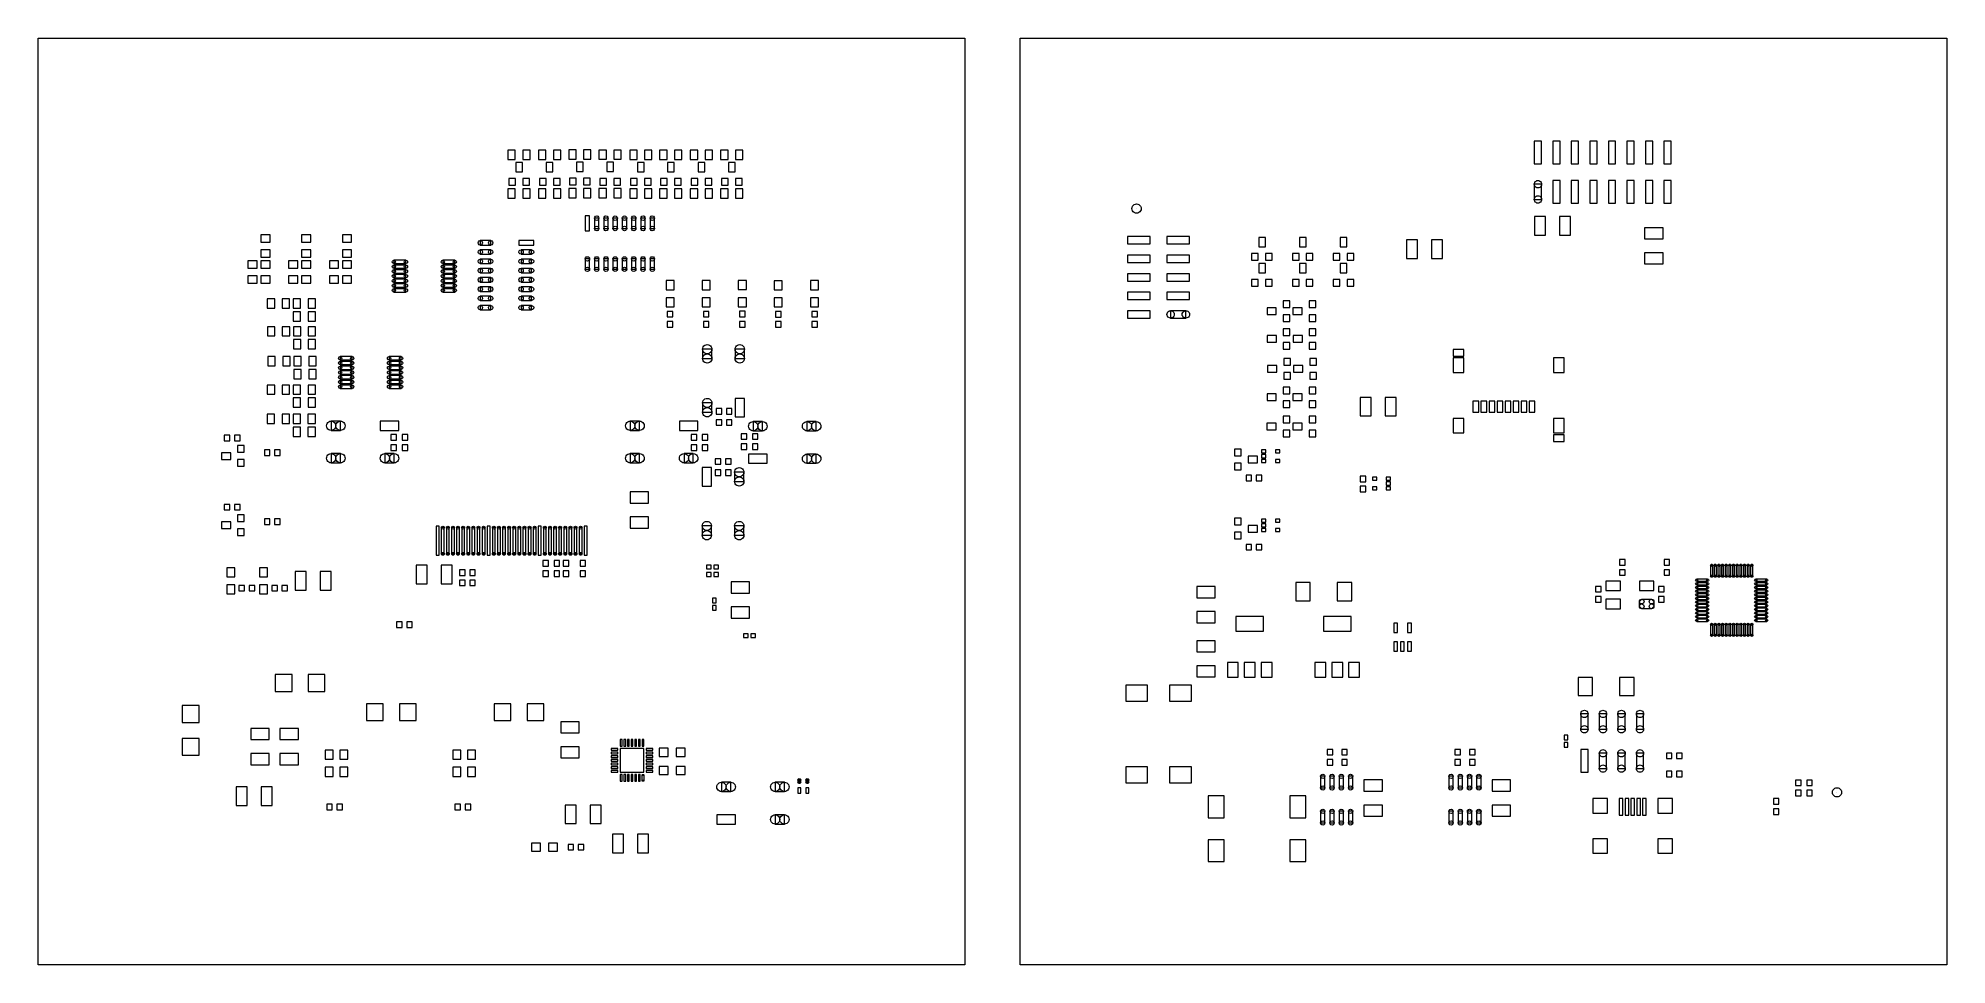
# Model space of a CAD drawing. Header units: millimetres. Extents: x -145 to 117, y -28 to 99.
import ezdxf

# ---------------------------------------------------------------- set-up
doc = ezdxf.new("R2010")
doc.units = ezdxf.units.MM
doc.header["$MEASUREMENT"] = 0
doc.layers.add('bottomstencil', color=7, linetype='Continuous')
doc.layers.add('Layer 1', color=7, linetype='Continuous')

msp = doc.modelspace()

# ---------------------------------------------------------------- linework, layer by layer
at = {"layer": 'bottomstencil', "color": 8, "lineweight": 9}
msp.add_open_spline([(-17.5854, 99.4833), (-17.5854, 99.4833), (-144.5854, 99.4833), (-144.5854, 99.4833), (-144.5854, 99.4833), (-144.5854, 99.4833), (-144.5854, -27.5167), (-144.5854, -27.5167), (-144.5854, -27.5167), (-144.5854, -27.5167), (-17.5854, -27.5167), (-17.5854, -27.5167), (-17.5854, -27.5167), (-17.5854, -27.5167), (-17.5854, 99.4833), (-17.5854, 99.4833)], degree=3, knots=[0, 0, 0, 0, 0.2, 0.2, 0.2, 0.2, 0.4, 0.4, 0.4, 0.4, 0.6, 0.6, 0.6, 0.6, 1, 1, 1, 1], dxfattribs=at)
at = {"layer": 'bottomstencil', "lineweight": 9}
for points, knots in [([(-80.2015, 82.8615), (-80.2015, 82.8615), (-80.2015, 84.1315), (-80.2015, 84.1315), (-80.2015, 84.1315), (-80.2015, 84.1315), (-79.1855, 84.1315), (-79.1855, 84.1315), (-79.1855, 84.1315), (-79.1855, 84.1315), (-79.1855, 82.8615), (-79.1855, 82.8615), (-79.1855, 82.8615), (-79.1855, 82.8615), (-80.2015, 82.8615), (-80.2015, 82.8615)], [0, 0, 0, 0, 0.2, 0.2, 0.2, 0.2, 0.4, 0.4, 0.4, 0.4, 0.6, 0.6, 0.6, 0.6, 1, 1, 1, 1]), ([(-78.1695, 82.8615), (-78.1695, 82.8615), (-78.1695, 84.1315), (-78.1695, 84.1315), (-78.1695, 84.1315), (-78.1695, 84.1315), (-77.1535, 84.1315), (-77.1535, 84.1315), (-77.1535, 84.1315), (-77.1535, 84.1315), (-77.1535, 82.8615), (-77.1535, 82.8615), (-77.1535, 82.8615), (-77.1535, 82.8615), (-78.1695, 82.8615), (-78.1695, 82.8615)], [0, 0, 0, 0, 0.2, 0.2, 0.2, 0.2, 0.4, 0.4, 0.4, 0.4, 0.6, 0.6, 0.6, 0.6, 1, 1, 1, 1]), ([(-76.0003, 82.8615), (-76.0003, 82.8615), (-76.0003, 84.1315), (-76.0003, 84.1315), (-76.0003, 84.1315), (-76.0003, 84.1315), (-74.9843, 84.1315), (-74.9843, 84.1315), (-74.9843, 84.1315), (-74.9843, 84.1315), (-74.9843, 82.8615), (-74.9843, 82.8615), (-74.9843, 82.8615), (-74.9843, 82.8615), (-76.0003, 82.8615), (-76.0003, 82.8615)], [0, 0, 0, 0, 0.2, 0.2, 0.2, 0.2, 0.4, 0.4, 0.4, 0.4, 0.6, 0.6, 0.6, 0.6, 1, 1, 1, 1]), ([(-73.9683, 82.8615), (-73.9683, 82.8615), (-73.9683, 84.1315), (-73.9683, 84.1315), (-73.9683, 84.1315), (-73.9683, 84.1315), (-72.9523, 84.1315), (-72.9523, 84.1315), (-72.9523, 84.1315), (-72.9523, 84.1315), (-72.9523, 82.8615), (-72.9523, 82.8615), (-72.9523, 82.8615), (-72.9523, 82.8615), (-73.9683, 82.8615), (-73.9683, 82.8615)], [0, 0, 0, 0, 0.2, 0.2, 0.2, 0.2, 0.4, 0.4, 0.4, 0.4, 0.6, 0.6, 0.6, 0.6, 1, 1, 1, 1]), ([(-71.8652, 82.892), (-71.8652, 82.892), (-71.8652, 84.162), (-71.8652, 84.162), (-71.8652, 84.162), (-71.8652, 84.162), (-70.8492, 84.162), (-70.8492, 84.162), (-70.8492, 84.162), (-70.8492, 84.162), (-70.8492, 82.892), (-70.8492, 82.892), (-70.8492, 82.892), (-70.8492, 82.892), (-71.8652, 82.892), (-71.8652, 82.892)], [0, 0, 0, 0, 0.2, 0.2, 0.2, 0.2, 0.4, 0.4, 0.4, 0.4, 0.6, 0.6, 0.6, 0.6, 1, 1, 1, 1]), ([(-69.8332, 82.892), (-69.8332, 82.892), (-69.8332, 84.162), (-69.8332, 84.162), (-69.8332, 84.162), (-69.8332, 84.162), (-68.8172, 84.162), (-68.8172, 84.162), (-68.8172, 84.162), (-68.8172, 84.162), (-68.8172, 82.892), (-68.8172, 82.892), (-68.8172, 82.892), (-68.8172, 82.892), (-69.8332, 82.892), (-69.8332, 82.892)], [0, 0, 0, 0, 0.2, 0.2, 0.2, 0.2, 0.4, 0.4, 0.4, 0.4, 0.6, 0.6, 0.6, 0.6, 1, 1, 1, 1]), ([(-67.7174, 82.8844), (-67.7174, 82.8844), (-67.7174, 84.1544), (-67.7174, 84.1544), (-67.7174, 84.1544), (-67.7174, 84.1544), (-66.7014, 84.1544), (-66.7014, 84.1544), (-66.7014, 84.1544), (-66.7014, 84.1544), (-66.7014, 82.8844), (-66.7014, 82.8844), (-66.7014, 82.8844), (-66.7014, 82.8844), (-67.7174, 82.8844), (-67.7174, 82.8844)], [0, 0, 0, 0, 0.2, 0.2, 0.2, 0.2, 0.4, 0.4, 0.4, 0.4, 0.6, 0.6, 0.6, 0.6, 1, 1, 1, 1]), ([(-65.6854, 82.8844), (-65.6854, 82.8844), (-65.6854, 84.1544), (-65.6854, 84.1544), (-65.6854, 84.1544), (-65.6854, 84.1544), (-64.6694, 84.1544), (-64.6694, 84.1544), (-64.6694, 84.1544), (-64.6694, 84.1544), (-64.6694, 82.8844), (-64.6694, 82.8844), (-64.6694, 82.8844), (-64.6694, 82.8844), (-65.6854, 82.8844), (-65.6854, 82.8844)], [0, 0, 0, 0, 0.2, 0.2, 0.2, 0.2, 0.4, 0.4, 0.4, 0.4, 0.6, 0.6, 0.6, 0.6, 1, 1, 1, 1]), ([(-63.501, 82.8615), (-63.501, 82.8615), (-63.501, 84.1315), (-63.501, 84.1315), (-63.501, 84.1315), (-63.501, 84.1315), (-62.485, 84.1315), (-62.485, 84.1315), (-62.485, 84.1315), (-62.485, 84.1315), (-62.485, 82.8615), (-62.485, 82.8615), (-62.485, 82.8615), (-62.485, 82.8615), (-63.501, 82.8615), (-63.501, 82.8615)], [0, 0, 0, 0, 0.2, 0.2, 0.2, 0.2, 0.4, 0.4, 0.4, 0.4, 0.6, 0.6, 0.6, 0.6, 1, 1, 1, 1]), ([(-61.469, 82.8615), (-61.469, 82.8615), (-61.469, 84.1315), (-61.469, 84.1315), (-61.469, 84.1315), (-61.469, 84.1315), (-60.453, 84.1315), (-60.453, 84.1315), (-60.453, 84.1315), (-60.453, 84.1315), (-60.453, 82.8615), (-60.453, 82.8615), (-60.453, 82.8615), (-60.453, 82.8615), (-61.469, 82.8615), (-61.469, 82.8615)], [0, 0, 0, 0, 0.2, 0.2, 0.2, 0.2, 0.4, 0.4, 0.4, 0.4, 0.6, 0.6, 0.6, 0.6, 1, 1, 1, 1]), ([(-59.4014, 82.8615), (-59.4014, 82.8615), (-59.4014, 84.1315), (-59.4014, 84.1315), (-59.4014, 84.1315), (-59.4014, 84.1315), (-58.3854, 84.1315), (-58.3854, 84.1315), (-58.3854, 84.1315), (-58.3854, 84.1315), (-58.3854, 82.8615), (-58.3854, 82.8615), (-58.3854, 82.8615), (-58.3854, 82.8615), (-59.4014, 82.8615), (-59.4014, 82.8615)], [0, 0, 0, 0, 0.2, 0.2, 0.2, 0.2, 0.4, 0.4, 0.4, 0.4, 0.6, 0.6, 0.6, 0.6, 1, 1, 1, 1]), ([(-57.3694, 82.8615), (-57.3694, 82.8615), (-57.3694, 84.1315), (-57.3694, 84.1315), (-57.3694, 84.1315), (-57.3694, 84.1315), (-56.3534, 84.1315), (-56.3534, 84.1315), (-56.3534, 84.1315), (-56.3534, 84.1315), (-56.3534, 82.8615), (-56.3534, 82.8615), (-56.3534, 82.8615), (-56.3534, 82.8615), (-57.3694, 82.8615), (-57.3694, 82.8615)], [0, 0, 0, 0, 0.2, 0.2, 0.2, 0.2, 0.4, 0.4, 0.4, 0.4, 0.6, 0.6, 0.6, 0.6, 1, 1, 1, 1]), ([(-55.2003, 82.8615), (-55.2003, 82.8615), (-55.2003, 84.1315), (-55.2003, 84.1315), (-55.2003, 84.1315), (-55.2003, 84.1315), (-54.1843, 84.1315), (-54.1843, 84.1315), (-54.1843, 84.1315), (-54.1843, 84.1315), (-54.1843, 82.8615), (-54.1843, 82.8615), (-54.1843, 82.8615), (-54.1843, 82.8615), (-55.2003, 82.8615), (-55.2003, 82.8615)], [0, 0, 0, 0, 0.2, 0.2, 0.2, 0.2, 0.4, 0.4, 0.4, 0.4, 0.6, 0.6, 0.6, 0.6, 1, 1, 1, 1]), ([(-53.1683, 82.8615), (-53.1683, 82.8615), (-53.1683, 84.1315), (-53.1683, 84.1315), (-53.1683, 84.1315), (-53.1683, 84.1315), (-52.1523, 84.1315), (-52.1523, 84.1315), (-52.1523, 84.1315), (-52.1523, 84.1315), (-52.1523, 82.8615), (-52.1523, 82.8615), (-52.1523, 82.8615), (-52.1523, 82.8615), (-53.1683, 82.8615), (-53.1683, 82.8615)], [0, 0, 0, 0, 0.2, 0.2, 0.2, 0.2, 0.4, 0.4, 0.4, 0.4, 0.6, 0.6, 0.6, 0.6, 1, 1, 1, 1]), ([(-51.0397, 82.859), (-51.0397, 82.859), (-51.0397, 84.129), (-51.0397, 84.129), (-51.0397, 84.129), (-51.0397, 84.129), (-50.0237, 84.129), (-50.0237, 84.129), (-50.0237, 84.129), (-50.0237, 84.129), (-50.0237, 82.859), (-50.0237, 82.859), (-50.0237, 82.859), (-50.0237, 82.859), (-51.0397, 82.859), (-51.0397, 82.859)], [0, 0, 0, 0, 0.2, 0.2, 0.2, 0.2, 0.4, 0.4, 0.4, 0.4, 0.6, 0.6, 0.6, 0.6, 1, 1, 1, 1]), ([(-49.0077, 82.859), (-49.0077, 82.859), (-49.0077, 84.129), (-49.0077, 84.129), (-49.0077, 84.129), (-49.0077, 84.129), (-47.9917, 84.129), (-47.9917, 84.129), (-47.9917, 84.129), (-47.9917, 84.129), (-47.9917, 82.859), (-47.9917, 82.859), (-47.9917, 82.859), (-47.9917, 82.859), (-49.0077, 82.859), (-49.0077, 82.859)], [0, 0, 0, 0, 0.2, 0.2, 0.2, 0.2, 0.4, 0.4, 0.4, 0.4, 0.6, 0.6, 0.6, 0.6, 1, 1, 1, 1]), ([(-79.1347, 81.1851), (-79.1347, 81.1851), (-79.1347, 82.4551), (-79.1347, 82.4551), (-79.1347, 82.4551), (-79.1347, 82.4551), (-78.2203, 82.4551), (-78.2203, 82.4551), (-78.2203, 82.4551), (-78.2203, 82.4551), (-78.2203, 81.1851), (-78.2203, 81.1851), (-78.2203, 81.1851), (-78.2203, 81.1851), (-79.1347, 81.1851), (-79.1347, 81.1851)], [0, 0, 0, 0, 0.2, 0.2, 0.2, 0.2, 0.4, 0.4, 0.4, 0.4, 0.6, 0.6, 0.6, 0.6, 1, 1, 1, 1]), ([(-74.9335, 81.1851), (-74.9335, 81.1851), (-74.9335, 82.4551), (-74.9335, 82.4551), (-74.9335, 82.4551), (-74.9335, 82.4551), (-74.0191, 82.4551), (-74.0191, 82.4551), (-74.0191, 82.4551), (-74.0191, 82.4551), (-74.0191, 81.1851), (-74.0191, 81.1851), (-74.0191, 81.1851), (-74.0191, 81.1851), (-74.9335, 81.1851), (-74.9335, 81.1851)], [0, 0, 0, 0, 0.2, 0.2, 0.2, 0.2, 0.4, 0.4, 0.4, 0.4, 0.6, 0.6, 0.6, 0.6, 1, 1, 1, 1]), ([(-70.7984, 81.2156), (-70.7984, 81.2156), (-70.7984, 82.4856), (-70.7984, 82.4856), (-70.7984, 82.4856), (-70.7984, 82.4856), (-69.884, 82.4856), (-69.884, 82.4856), (-69.884, 82.4856), (-69.884, 82.4856), (-69.884, 81.2156), (-69.884, 81.2156), (-69.884, 81.2156), (-69.884, 81.2156), (-70.7984, 81.2156), (-70.7984, 81.2156)], [0, 0, 0, 0, 0.2, 0.2, 0.2, 0.2, 0.4, 0.4, 0.4, 0.4, 0.6, 0.6, 0.6, 0.6, 1, 1, 1, 1]), ([(-66.6506, 81.208), (-66.6506, 81.208), (-66.6506, 82.478), (-66.6506, 82.478), (-66.6506, 82.478), (-66.6506, 82.478), (-65.7362, 82.478), (-65.7362, 82.478), (-65.7362, 82.478), (-65.7362, 82.478), (-65.7362, 81.208), (-65.7362, 81.208), (-65.7362, 81.208), (-65.7362, 81.208), (-66.6506, 81.208), (-66.6506, 81.208)], [0, 0, 0, 0, 0.2, 0.2, 0.2, 0.2, 0.4, 0.4, 0.4, 0.4, 0.6, 0.6, 0.6, 0.6, 1, 1, 1, 1]), ([(-62.4342, 81.1851), (-62.4342, 81.1851), (-62.4342, 82.4551), (-62.4342, 82.4551), (-62.4342, 82.4551), (-62.4342, 82.4551), (-61.5198, 82.4551), (-61.5198, 82.4551), (-61.5198, 82.4551), (-61.5198, 82.4551), (-61.5198, 81.1851), (-61.5198, 81.1851), (-61.5198, 81.1851), (-61.5198, 81.1851), (-62.4342, 81.1851), (-62.4342, 81.1851)], [0, 0, 0, 0, 0.2, 0.2, 0.2, 0.2, 0.4, 0.4, 0.4, 0.4, 0.6, 0.6, 0.6, 0.6, 1, 1, 1, 1]), ([(-58.3346, 81.1851), (-58.3346, 81.1851), (-58.3346, 82.4551), (-58.3346, 82.4551), (-58.3346, 82.4551), (-58.3346, 82.4551), (-57.4202, 82.4551), (-57.4202, 82.4551), (-57.4202, 82.4551), (-57.4202, 82.4551), (-57.4202, 81.1851), (-57.4202, 81.1851), (-57.4202, 81.1851), (-57.4202, 81.1851), (-58.3346, 81.1851), (-58.3346, 81.1851)], [0, 0, 0, 0, 0.2, 0.2, 0.2, 0.2, 0.4, 0.4, 0.4, 0.4, 0.6, 0.6, 0.6, 0.6, 1, 1, 1, 1]), ([(-54.1335, 81.1851), (-54.1335, 81.1851), (-54.1335, 82.4551), (-54.1335, 82.4551), (-54.1335, 82.4551), (-54.1335, 82.4551), (-53.2191, 82.4551), (-53.2191, 82.4551), (-53.2191, 82.4551), (-53.2191, 82.4551), (-53.2191, 81.1851), (-53.2191, 81.1851), (-53.2191, 81.1851), (-53.2191, 81.1851), (-54.1335, 81.1851), (-54.1335, 81.1851)], [0, 0, 0, 0, 0.2, 0.2, 0.2, 0.2, 0.4, 0.4, 0.4, 0.4, 0.6, 0.6, 0.6, 0.6, 1, 1, 1, 1]), ([(-49.9729, 81.1826), (-49.9729, 81.1826), (-49.9729, 82.4526), (-49.9729, 82.4526), (-49.9729, 82.4526), (-49.9729, 82.4526), (-49.0585, 82.4526), (-49.0585, 82.4526), (-49.0585, 82.4526), (-49.0585, 82.4526), (-49.0585, 81.1826), (-49.0585, 81.1826), (-49.0585, 81.1826), (-49.0585, 81.1826), (-49.9729, 81.1826), (-49.9729, 81.1826)], [0, 0, 0, 0, 0.2, 0.2, 0.2, 0.2, 0.4, 0.4, 0.4, 0.4, 0.6, 0.6, 0.6, 0.6, 1, 1, 1, 1]), ([(-80.2015, 77.5783), (-80.2015, 77.5783), (-80.2015, 78.8483), (-80.2015, 78.8483), (-80.2015, 78.8483), (-80.2015, 78.8483), (-79.1855, 78.8483), (-79.1855, 78.8483), (-79.1855, 78.8483), (-79.1855, 78.8483), (-79.1855, 77.5783), (-79.1855, 77.5783), (-79.1855, 77.5783), (-79.1855, 77.5783), (-80.2015, 77.5783), (-80.2015, 77.5783)], [0, 0, 0, 0, 0.2, 0.2, 0.2, 0.2, 0.4, 0.4, 0.4, 0.4, 0.6, 0.6, 0.6, 0.6, 1, 1, 1, 1]), ([(-80.0745, 79.3309), (-80.0745, 79.3309), (-80.0745, 80.2453), (-80.0745, 80.2453), (-80.0745, 80.2453), (-80.0745, 80.2453), (-79.1601, 80.2453), (-79.1601, 80.2453), (-79.1601, 80.2453), (-79.1601, 80.2453), (-79.1601, 79.3309), (-79.1601, 79.3309), (-79.1601, 79.3309), (-79.1601, 79.3309), (-80.0745, 79.3309), (-80.0745, 79.3309)], [0, 0, 0, 0, 0.2, 0.2, 0.2, 0.2, 0.4, 0.4, 0.4, 0.4, 0.6, 0.6, 0.6, 0.6, 1, 1, 1, 1]), ([(-78.1695, 79.3309), (-78.1695, 79.3309), (-78.1695, 80.2453), (-78.1695, 80.2453), (-78.1695, 80.2453), (-78.1695, 80.2453), (-77.2551, 80.2453), (-77.2551, 80.2453), (-77.2551, 80.2453), (-77.2551, 80.2453), (-77.2551, 79.3309), (-77.2551, 79.3309), (-77.2551, 79.3309), (-77.2551, 79.3309), (-78.1695, 79.3309), (-78.1695, 79.3309)], [0, 0, 0, 0, 0.2, 0.2, 0.2, 0.2, 0.4, 0.4, 0.4, 0.4, 0.6, 0.6, 0.6, 0.6, 1, 1, 1, 1]), ([(-78.1695, 77.5783), (-78.1695, 77.5783), (-78.1695, 78.8483), (-78.1695, 78.8483), (-78.1695, 78.8483), (-78.1695, 78.8483), (-77.1535, 78.8483), (-77.1535, 78.8483), (-77.1535, 78.8483), (-77.1535, 78.8483), (-77.1535, 77.5783), (-77.1535, 77.5783), (-77.1535, 77.5783), (-77.1535, 77.5783), (-78.1695, 77.5783), (-78.1695, 77.5783)], [0, 0, 0, 0, 0.2, 0.2, 0.2, 0.2, 0.4, 0.4, 0.4, 0.4, 0.6, 0.6, 0.6, 0.6, 1, 1, 1, 1]), ([(-76.0003, 77.5783), (-76.0003, 77.5783), (-76.0003, 78.8483), (-76.0003, 78.8483), (-76.0003, 78.8483), (-76.0003, 78.8483), (-74.9843, 78.8483), (-74.9843, 78.8483), (-74.9843, 78.8483), (-74.9843, 78.8483), (-74.9843, 77.5783), (-74.9843, 77.5783), (-74.9843, 77.5783), (-74.9843, 77.5783), (-76.0003, 77.5783), (-76.0003, 77.5783)], [0, 0, 0, 0, 0.2, 0.2, 0.2, 0.2, 0.4, 0.4, 0.4, 0.4, 0.6, 0.6, 0.6, 0.6, 1, 1, 1, 1]), ([(-75.8733, 79.3309), (-75.8733, 79.3309), (-75.8733, 80.2453), (-75.8733, 80.2453), (-75.8733, 80.2453), (-75.8733, 80.2453), (-74.9589, 80.2453), (-74.9589, 80.2453), (-74.9589, 80.2453), (-74.9589, 80.2453), (-74.9589, 79.3309), (-74.9589, 79.3309), (-74.9589, 79.3309), (-74.9589, 79.3309), (-75.8733, 79.3309), (-75.8733, 79.3309)], [0, 0, 0, 0, 0.2, 0.2, 0.2, 0.2, 0.4, 0.4, 0.4, 0.4, 0.6, 0.6, 0.6, 0.6, 1, 1, 1, 1]), ([(-73.9683, 79.3309), (-73.9683, 79.3309), (-73.9683, 80.2453), (-73.9683, 80.2453), (-73.9683, 80.2453), (-73.9683, 80.2453), (-73.0539, 80.2453), (-73.0539, 80.2453), (-73.0539, 80.2453), (-73.0539, 80.2453), (-73.0539, 79.3309), (-73.0539, 79.3309), (-73.0539, 79.3309), (-73.0539, 79.3309), (-73.9683, 79.3309), (-73.9683, 79.3309)], [0, 0, 0, 0, 0.2, 0.2, 0.2, 0.2, 0.4, 0.4, 0.4, 0.4, 0.6, 0.6, 0.6, 0.6, 1, 1, 1, 1]), ([(-73.9683, 77.5783), (-73.9683, 77.5783), (-73.9683, 78.8483), (-73.9683, 78.8483), (-73.9683, 78.8483), (-73.9683, 78.8483), (-72.9523, 78.8483), (-72.9523, 78.8483), (-72.9523, 78.8483), (-72.9523, 78.8483), (-72.9523, 77.5783), (-72.9523, 77.5783), (-72.9523, 77.5783), (-72.9523, 77.5783), (-73.9683, 77.5783), (-73.9683, 77.5783)], [0, 0, 0, 0, 0.2, 0.2, 0.2, 0.2, 0.4, 0.4, 0.4, 0.4, 0.6, 0.6, 0.6, 0.6, 1, 1, 1, 1]), ([(-71.8652, 77.6088), (-71.8652, 77.6088), (-71.8652, 78.8788), (-71.8652, 78.8788), (-71.8652, 78.8788), (-71.8652, 78.8788), (-70.8492, 78.8788), (-70.8492, 78.8788), (-70.8492, 78.8788), (-70.8492, 78.8788), (-70.8492, 77.6088), (-70.8492, 77.6088), (-70.8492, 77.6088), (-70.8492, 77.6088), (-71.8652, 77.6088), (-71.8652, 77.6088)], [0, 0, 0, 0, 0.2, 0.2, 0.2, 0.2, 0.4, 0.4, 0.4, 0.4, 0.6, 0.6, 0.6, 0.6, 1, 1, 1, 1]), ([(-71.7382, 79.3614), (-71.7382, 79.3614), (-71.7382, 80.2758), (-71.7382, 80.2758), (-71.7382, 80.2758), (-71.7382, 80.2758), (-70.8238, 80.2758), (-70.8238, 80.2758), (-70.8238, 80.2758), (-70.8238, 80.2758), (-70.8238, 79.3614), (-70.8238, 79.3614), (-70.8238, 79.3614), (-70.8238, 79.3614), (-71.7382, 79.3614), (-71.7382, 79.3614)], [0, 0, 0, 0, 0.2, 0.2, 0.2, 0.2, 0.4, 0.4, 0.4, 0.4, 0.6, 0.6, 0.6, 0.6, 1, 1, 1, 1]), ([(-69.8332, 79.3614), (-69.8332, 79.3614), (-69.8332, 80.2758), (-69.8332, 80.2758), (-69.8332, 80.2758), (-69.8332, 80.2758), (-68.9188, 80.2758), (-68.9188, 80.2758), (-68.9188, 80.2758), (-68.9188, 80.2758), (-68.9188, 79.3614), (-68.9188, 79.3614), (-68.9188, 79.3614), (-68.9188, 79.3614), (-69.8332, 79.3614), (-69.8332, 79.3614)], [0, 0, 0, 0, 0.2, 0.2, 0.2, 0.2, 0.4, 0.4, 0.4, 0.4, 0.6, 0.6, 0.6, 0.6, 1, 1, 1, 1]), ([(-69.8332, 77.6088), (-69.8332, 77.6088), (-69.8332, 78.8788), (-69.8332, 78.8788), (-69.8332, 78.8788), (-69.8332, 78.8788), (-68.8172, 78.8788), (-68.8172, 78.8788), (-68.8172, 78.8788), (-68.8172, 78.8788), (-68.8172, 77.6088), (-68.8172, 77.6088), (-68.8172, 77.6088), (-68.8172, 77.6088), (-69.8332, 77.6088), (-69.8332, 77.6088)], [0, 0, 0, 0, 0.2, 0.2, 0.2, 0.2, 0.4, 0.4, 0.4, 0.4, 0.6, 0.6, 0.6, 0.6, 1, 1, 1, 1]), ([(-67.7174, 77.6012), (-67.7174, 77.6012), (-67.7174, 78.8712), (-67.7174, 78.8712), (-67.7174, 78.8712), (-67.7174, 78.8712), (-66.7014, 78.8712), (-66.7014, 78.8712), (-66.7014, 78.8712), (-66.7014, 78.8712), (-66.7014, 77.6012), (-66.7014, 77.6012), (-66.7014, 77.6012), (-66.7014, 77.6012), (-67.7174, 77.6012), (-67.7174, 77.6012)], [0, 0, 0, 0, 0.2, 0.2, 0.2, 0.2, 0.4, 0.4, 0.4, 0.4, 0.6, 0.6, 0.6, 0.6, 1, 1, 1, 1]), ([(-67.5904, 79.3538), (-67.5904, 79.3538), (-67.5904, 80.2682), (-67.5904, 80.2682), (-67.5904, 80.2682), (-67.5904, 80.2682), (-66.676, 80.2682), (-66.676, 80.2682), (-66.676, 80.2682), (-66.676, 80.2682), (-66.676, 79.3538), (-66.676, 79.3538), (-66.676, 79.3538), (-66.676, 79.3538), (-67.5904, 79.3538), (-67.5904, 79.3538)], [0, 0, 0, 0, 0.2, 0.2, 0.2, 0.2, 0.4, 0.4, 0.4, 0.4, 0.6, 0.6, 0.6, 0.6, 1, 1, 1, 1]), ([(-65.6854, 79.3538), (-65.6854, 79.3538), (-65.6854, 80.2682), (-65.6854, 80.2682), (-65.6854, 80.2682), (-65.6854, 80.2682), (-64.771, 80.2682), (-64.771, 80.2682), (-64.771, 80.2682), (-64.771, 80.2682), (-64.771, 79.3538), (-64.771, 79.3538), (-64.771, 79.3538), (-64.771, 79.3538), (-65.6854, 79.3538), (-65.6854, 79.3538)], [0, 0, 0, 0, 0.2, 0.2, 0.2, 0.2, 0.4, 0.4, 0.4, 0.4, 0.6, 0.6, 0.6, 0.6, 1, 1, 1, 1]), ([(-65.6854, 77.6012), (-65.6854, 77.6012), (-65.6854, 78.8712), (-65.6854, 78.8712), (-65.6854, 78.8712), (-65.6854, 78.8712), (-64.6694, 78.8712), (-64.6694, 78.8712), (-64.6694, 78.8712), (-64.6694, 78.8712), (-64.6694, 77.6012), (-64.6694, 77.6012), (-64.6694, 77.6012), (-64.6694, 77.6012), (-65.6854, 77.6012), (-65.6854, 77.6012)], [0, 0, 0, 0, 0.2, 0.2, 0.2, 0.2, 0.4, 0.4, 0.4, 0.4, 0.6, 0.6, 0.6, 0.6, 1, 1, 1, 1]), ([(-63.501, 77.5783), (-63.501, 77.5783), (-63.501, 78.8483), (-63.501, 78.8483), (-63.501, 78.8483), (-63.501, 78.8483), (-62.485, 78.8483), (-62.485, 78.8483), (-62.485, 78.8483), (-62.485, 78.8483), (-62.485, 77.5783), (-62.485, 77.5783), (-62.485, 77.5783), (-62.485, 77.5783), (-63.501, 77.5783), (-63.501, 77.5783)], [0, 0, 0, 0, 0.2, 0.2, 0.2, 0.2, 0.4, 0.4, 0.4, 0.4, 0.6, 0.6, 0.6, 0.6, 1, 1, 1, 1]), ([(-63.374, 79.3309), (-63.374, 79.3309), (-63.374, 80.2453), (-63.374, 80.2453), (-63.374, 80.2453), (-63.374, 80.2453), (-62.4596, 80.2453), (-62.4596, 80.2453), (-62.4596, 80.2453), (-62.4596, 80.2453), (-62.4596, 79.3309), (-62.4596, 79.3309), (-62.4596, 79.3309), (-62.4596, 79.3309), (-63.374, 79.3309), (-63.374, 79.3309)], [0, 0, 0, 0, 0.2, 0.2, 0.2, 0.2, 0.4, 0.4, 0.4, 0.4, 0.6, 0.6, 0.6, 0.6, 1, 1, 1, 1]), ([(-61.469, 79.3309), (-61.469, 79.3309), (-61.469, 80.2453), (-61.469, 80.2453), (-61.469, 80.2453), (-61.469, 80.2453), (-60.5546, 80.2453), (-60.5546, 80.2453), (-60.5546, 80.2453), (-60.5546, 80.2453), (-60.5546, 79.3309), (-60.5546, 79.3309), (-60.5546, 79.3309), (-60.5546, 79.3309), (-61.469, 79.3309), (-61.469, 79.3309)], [0, 0, 0, 0, 0.2, 0.2, 0.2, 0.2, 0.4, 0.4, 0.4, 0.4, 0.6, 0.6, 0.6, 0.6, 1, 1, 1, 1]), ([(-61.469, 77.5783), (-61.469, 77.5783), (-61.469, 78.8483), (-61.469, 78.8483), (-61.469, 78.8483), (-61.469, 78.8483), (-60.453, 78.8483), (-60.453, 78.8483), (-60.453, 78.8483), (-60.453, 78.8483), (-60.453, 77.5783), (-60.453, 77.5783), (-60.453, 77.5783), (-60.453, 77.5783), (-61.469, 77.5783), (-61.469, 77.5783)], [0, 0, 0, 0, 0.2, 0.2, 0.2, 0.2, 0.4, 0.4, 0.4, 0.4, 0.6, 0.6, 0.6, 0.6, 1, 1, 1, 1]), ([(-59.4014, 77.5783), (-59.4014, 77.5783), (-59.4014, 78.8483), (-59.4014, 78.8483), (-59.4014, 78.8483), (-59.4014, 78.8483), (-58.3854, 78.8483), (-58.3854, 78.8483), (-58.3854, 78.8483), (-58.3854, 78.8483), (-58.3854, 77.5783), (-58.3854, 77.5783), (-58.3854, 77.5783), (-58.3854, 77.5783), (-59.4014, 77.5783), (-59.4014, 77.5783)], [0, 0, 0, 0, 0.2, 0.2, 0.2, 0.2, 0.4, 0.4, 0.4, 0.4, 0.6, 0.6, 0.6, 0.6, 1, 1, 1, 1]), ([(-59.2744, 79.3309), (-59.2744, 79.3309), (-59.2744, 80.2453), (-59.2744, 80.2453), (-59.2744, 80.2453), (-59.2744, 80.2453), (-58.36, 80.2453), (-58.36, 80.2453), (-58.36, 80.2453), (-58.36, 80.2453), (-58.36, 79.3309), (-58.36, 79.3309), (-58.36, 79.3309), (-58.36, 79.3309), (-59.2744, 79.3309), (-59.2744, 79.3309)], [0, 0, 0, 0, 0.2, 0.2, 0.2, 0.2, 0.4, 0.4, 0.4, 0.4, 0.6, 0.6, 0.6, 0.6, 1, 1, 1, 1]), ([(-57.3694, 79.3309), (-57.3694, 79.3309), (-57.3694, 80.2453), (-57.3694, 80.2453), (-57.3694, 80.2453), (-57.3694, 80.2453), (-56.455, 80.2453), (-56.455, 80.2453), (-56.455, 80.2453), (-56.455, 80.2453), (-56.455, 79.3309), (-56.455, 79.3309), (-56.455, 79.3309), (-56.455, 79.3309), (-57.3694, 79.3309), (-57.3694, 79.3309)], [0, 0, 0, 0, 0.2, 0.2, 0.2, 0.2, 0.4, 0.4, 0.4, 0.4, 0.6, 0.6, 0.6, 0.6, 1, 1, 1, 1]), ([(-57.3694, 77.5783), (-57.3694, 77.5783), (-57.3694, 78.8483), (-57.3694, 78.8483), (-57.3694, 78.8483), (-57.3694, 78.8483), (-56.3534, 78.8483), (-56.3534, 78.8483), (-56.3534, 78.8483), (-56.3534, 78.8483), (-56.3534, 77.5783), (-56.3534, 77.5783), (-56.3534, 77.5783), (-56.3534, 77.5783), (-57.3694, 77.5783), (-57.3694, 77.5783)], [0, 0, 0, 0, 0.2, 0.2, 0.2, 0.2, 0.4, 0.4, 0.4, 0.4, 0.6, 0.6, 0.6, 0.6, 1, 1, 1, 1]), ([(-55.2003, 77.5783), (-55.2003, 77.5783), (-55.2003, 78.8483), (-55.2003, 78.8483), (-55.2003, 78.8483), (-55.2003, 78.8483), (-54.1843, 78.8483), (-54.1843, 78.8483), (-54.1843, 78.8483), (-54.1843, 78.8483), (-54.1843, 77.5783), (-54.1843, 77.5783), (-54.1843, 77.5783), (-54.1843, 77.5783), (-55.2003, 77.5783), (-55.2003, 77.5783)], [0, 0, 0, 0, 0.2, 0.2, 0.2, 0.2, 0.4, 0.4, 0.4, 0.4, 0.6, 0.6, 0.6, 0.6, 1, 1, 1, 1]), ([(-55.0733, 79.3309), (-55.0733, 79.3309), (-55.0733, 80.2453), (-55.0733, 80.2453), (-55.0733, 80.2453), (-55.0733, 80.2453), (-54.1589, 80.2453), (-54.1589, 80.2453), (-54.1589, 80.2453), (-54.1589, 80.2453), (-54.1589, 79.3309), (-54.1589, 79.3309), (-54.1589, 79.3309), (-54.1589, 79.3309), (-55.0733, 79.3309), (-55.0733, 79.3309)], [0, 0, 0, 0, 0.2, 0.2, 0.2, 0.2, 0.4, 0.4, 0.4, 0.4, 0.6, 0.6, 0.6, 0.6, 1, 1, 1, 1]), ([(-53.1683, 79.3309), (-53.1683, 79.3309), (-53.1683, 80.2453), (-53.1683, 80.2453), (-53.1683, 80.2453), (-53.1683, 80.2453), (-52.2539, 80.2453), (-52.2539, 80.2453), (-52.2539, 80.2453), (-52.2539, 80.2453), (-52.2539, 79.3309), (-52.2539, 79.3309), (-52.2539, 79.3309), (-52.2539, 79.3309), (-53.1683, 79.3309), (-53.1683, 79.3309)], [0, 0, 0, 0, 0.2, 0.2, 0.2, 0.2, 0.4, 0.4, 0.4, 0.4, 0.6, 0.6, 0.6, 0.6, 1, 1, 1, 1]), ([(-53.1683, 77.5783), (-53.1683, 77.5783), (-53.1683, 78.8483), (-53.1683, 78.8483), (-53.1683, 78.8483), (-53.1683, 78.8483), (-52.1523, 78.8483), (-52.1523, 78.8483), (-52.1523, 78.8483), (-52.1523, 78.8483), (-52.1523, 77.5783), (-52.1523, 77.5783), (-52.1523, 77.5783), (-52.1523, 77.5783), (-53.1683, 77.5783), (-53.1683, 77.5783)], [0, 0, 0, 0, 0.2, 0.2, 0.2, 0.2, 0.4, 0.4, 0.4, 0.4, 0.6, 0.6, 0.6, 0.6, 1, 1, 1, 1]), ([(-51.0397, 77.5758), (-51.0397, 77.5758), (-51.0397, 78.8458), (-51.0397, 78.8458), (-51.0397, 78.8458), (-51.0397, 78.8458), (-50.0237, 78.8458), (-50.0237, 78.8458), (-50.0237, 78.8458), (-50.0237, 78.8458), (-50.0237, 77.5758), (-50.0237, 77.5758), (-50.0237, 77.5758), (-50.0237, 77.5758), (-51.0397, 77.5758), (-51.0397, 77.5758)], [0, 0, 0, 0, 0.2, 0.2, 0.2, 0.2, 0.4, 0.4, 0.4, 0.4, 0.6, 0.6, 0.6, 0.6, 1, 1, 1, 1]), ([(-50.9127, 79.3284), (-50.9127, 79.3284), (-50.9127, 80.2428), (-50.9127, 80.2428), (-50.9127, 80.2428), (-50.9127, 80.2428), (-49.9983, 80.2428), (-49.9983, 80.2428), (-49.9983, 80.2428), (-49.9983, 80.2428), (-49.9983, 79.3284), (-49.9983, 79.3284), (-49.9983, 79.3284), (-49.9983, 79.3284), (-50.9127, 79.3284), (-50.9127, 79.3284)], [0, 0, 0, 0, 0.2, 0.2, 0.2, 0.2, 0.4, 0.4, 0.4, 0.4, 0.6, 0.6, 0.6, 0.6, 1, 1, 1, 1]), ([(-49.0077, 79.3284), (-49.0077, 79.3284), (-49.0077, 80.2428), (-49.0077, 80.2428), (-49.0077, 80.2428), (-49.0077, 80.2428), (-48.0933, 80.2428), (-48.0933, 80.2428), (-48.0933, 80.2428), (-48.0933, 80.2428), (-48.0933, 79.3284), (-48.0933, 79.3284), (-48.0933, 79.3284), (-48.0933, 79.3284), (-49.0077, 79.3284), (-49.0077, 79.3284)], [0, 0, 0, 0, 0.2, 0.2, 0.2, 0.2, 0.4, 0.4, 0.4, 0.4, 0.6, 0.6, 0.6, 0.6, 1, 1, 1, 1]), ([(-49.0077, 77.5758), (-49.0077, 77.5758), (-49.0077, 78.8458), (-49.0077, 78.8458), (-49.0077, 78.8458), (-49.0077, 78.8458), (-47.9917, 78.8458), (-47.9917, 78.8458), (-47.9917, 78.8458), (-47.9917, 78.8458), (-47.9917, 77.5758), (-47.9917, 77.5758), (-47.9917, 77.5758), (-47.9917, 77.5758), (-49.0077, 77.5758), (-49.0077, 77.5758)], [0, 0, 0, 0, 0.2, 0.2, 0.2, 0.2, 0.4, 0.4, 0.4, 0.4, 0.6, 0.6, 0.6, 0.6, 1, 1, 1, 1]), ([(-69.6046, 73.0927), (-69.6046, 73.0927), (-69.6046, 75.1247), (-69.6046, 75.1247), (-69.6046, 75.1247), (-69.6046, 75.1247), (-68.995, 75.1247), (-68.995, 75.1247), (-68.995, 75.1247), (-68.995, 75.1247), (-68.995, 73.0927), (-68.995, 73.0927), (-68.995, 73.0927), (-68.995, 73.0927), (-69.6046, 73.0927), (-69.6046, 73.0927)], [0, 0, 0, 0, 0.2, 0.2, 0.2, 0.2, 0.4, 0.4, 0.4, 0.4, 0.6, 0.6, 0.6, 0.6, 1, 1, 1, 1]), ([(-68.3346, 74.8199), (-68.3346, 74.9288), (-68.2765, 75.0294), (-68.1822, 75.0839), (-68.1822, 75.0839), (-68.0879, 75.1383), (-67.9717, 75.1383), (-67.8774, 75.0839), (-67.8774, 75.0839), (-67.7831, 75.0294), (-67.725, 74.9288), (-67.725, 74.8199)], [0, 0, 0, 0, 0.25, 0.25, 0.25, 0.25, 0.5, 0.5, 0.5, 0.5, 1, 1, 1, 1]), ([(-67.725, 73.3975), (-67.725, 73.3975), (-68.3346, 73.3975), (-68.3346, 73.3975), (-68.3346, 73.3975), (-68.3346, 73.3975), (-68.3346, 74.8199), (-68.3346, 74.8199), (-68.3346, 74.8199), (-68.3346, 74.8199), (-67.725, 74.8199), (-67.725, 74.8199), (-67.725, 74.8199), (-67.725, 74.8199), (-67.725, 73.3975), (-67.725, 73.3975)], [0, 0, 0, 0, 0.2, 0.2, 0.2, 0.2, 0.4, 0.4, 0.4, 0.4, 0.6, 0.6, 0.6, 0.6, 1, 1, 1, 1]), ([(-67.725, 74.8199), (-67.725, 74.711), (-67.7831, 74.6104), (-67.8774, 74.5559), (-67.8774, 74.5559), (-67.9717, 74.5015), (-68.0879, 74.5015), (-68.1822, 74.5559), (-68.1822, 74.5559), (-68.2765, 74.6104), (-68.3346, 74.711), (-68.3346, 74.8199)], [0, 0, 0, 0, 0.25, 0.25, 0.25, 0.25, 0.5, 0.5, 0.5, 0.5, 1, 1, 1, 1]), ([(-68.3346, 73.3975), (-68.3346, 73.5064), (-68.2765, 73.607), (-68.1822, 73.6615), (-68.1822, 73.6615), (-68.0879, 73.7159), (-67.9717, 73.7159), (-67.8774, 73.6615), (-67.8774, 73.6615), (-67.7831, 73.607), (-67.725, 73.5064), (-67.725, 73.3975)], [0, 0, 0, 0, 0.25, 0.25, 0.25, 0.25, 0.5, 0.5, 0.5, 0.5, 1, 1, 1, 1]), ([(-67.725, 73.3975), (-67.725, 73.2886), (-67.7831, 73.188), (-67.8774, 73.1335), (-67.8774, 73.1335), (-67.9717, 73.0791), (-68.0879, 73.0791), (-68.1822, 73.1335), (-68.1822, 73.1335), (-68.2765, 73.188), (-68.3346, 73.2886), (-68.3346, 73.3975)], [0, 0, 0, 0, 0.25, 0.25, 0.25, 0.25, 0.5, 0.5, 0.5, 0.5, 1, 1, 1, 1]), ([(-68.0298, 74.8199), (-68.0298, 74.8199), (-68.0298, 74.8199), (-68.0298, 74.8199), (-68.0298, 74.8199), (-68.0298, 74.8199), (-68.0298, 74.8199), (-68.0298, 74.8199), (-68.0298, 74.8199), (-68.0298, 74.8199), (-68.0298, 74.8199), (-68.0298, 74.8199)], [0, 0, 0, 0, 0.25, 0.25, 0.25, 0.25, 0.5, 0.5, 0.5, 0.5, 1, 1, 1, 1]), ([(-68.0298, 74.8199), (-68.0298, 74.8199), (-68.0298, 74.8199), (-68.0298, 74.8199), (-68.0298, 74.8199), (-68.0298, 74.8199), (-68.0298, 74.8199), (-68.0298, 74.8199), (-68.0298, 74.8199), (-68.0298, 74.8199), (-68.0298, 74.8199), (-68.0298, 74.8199)], [0, 0, 0, 0, 0.25, 0.25, 0.25, 0.25, 0.5, 0.5, 0.5, 0.5, 1, 1, 1, 1]), ([(-68.0298, 73.3975), (-68.0298, 73.3975), (-68.0298, 73.3975), (-68.0298, 73.3975), (-68.0298, 73.3975), (-68.0298, 73.3975), (-68.0298, 73.3975), (-68.0298, 73.3975), (-68.0298, 73.3975), (-68.0298, 73.3975), (-68.0298, 73.3975), (-68.0298, 73.3975)], [0, 0, 0, 0, 0.25, 0.25, 0.25, 0.25, 0.5, 0.5, 0.5, 0.5, 1, 1, 1, 1]), ([(-68.0298, 73.3975), (-68.0298, 73.3975), (-68.0298, 73.3975), (-68.0298, 73.3975), (-68.0298, 73.3975), (-68.0298, 73.3975), (-68.0298, 73.3975), (-68.0298, 73.3975), (-68.0298, 73.3975), (-68.0298, 73.3975), (-68.0298, 73.3975), (-68.0298, 73.3975)], [0, 0, 0, 0, 0.25, 0.25, 0.25, 0.25, 0.5, 0.5, 0.5, 0.5, 1, 1, 1, 1]), ([(-67.0646, 74.8199), (-67.0646, 74.9288), (-67.0065, 75.0294), (-66.9122, 75.0839), (-66.9122, 75.0839), (-66.8179, 75.1383), (-66.7017, 75.1383), (-66.6074, 75.0839), (-66.6074, 75.0839), (-66.5131, 75.0294), (-66.455, 74.9288), (-66.455, 74.8199)], [0, 0, 0, 0, 0.25, 0.25, 0.25, 0.25, 0.5, 0.5, 0.5, 0.5, 1, 1, 1, 1]), ([(-66.455, 73.3975), (-66.455, 73.3975), (-67.0646, 73.3975), (-67.0646, 73.3975), (-67.0646, 73.3975), (-67.0646, 73.3975), (-67.0646, 74.8199), (-67.0646, 74.8199), (-67.0646, 74.8199), (-67.0646, 74.8199), (-66.455, 74.8199), (-66.455, 74.8199), (-66.455, 74.8199), (-66.455, 74.8199), (-66.455, 73.3975), (-66.455, 73.3975)], [0, 0, 0, 0, 0.2, 0.2, 0.2, 0.2, 0.4, 0.4, 0.4, 0.4, 0.6, 0.6, 0.6, 0.6, 1, 1, 1, 1]), ([(-66.455, 74.8199), (-66.455, 74.711), (-66.5131, 74.6104), (-66.6074, 74.5559), (-66.6074, 74.5559), (-66.7017, 74.5015), (-66.8179, 74.5015), (-66.9122, 74.5559), (-66.9122, 74.5559), (-67.0065, 74.6104), (-67.0646, 74.711), (-67.0646, 74.8199)], [0, 0, 0, 0, 0.25, 0.25, 0.25, 0.25, 0.5, 0.5, 0.5, 0.5, 1, 1, 1, 1]), ([(-67.0646, 73.3975), (-67.0646, 73.5064), (-67.0065, 73.607), (-66.9122, 73.6615), (-66.9122, 73.6615), (-66.8179, 73.7159), (-66.7017, 73.7159), (-66.6074, 73.6615), (-66.6074, 73.6615), (-66.5131, 73.607), (-66.455, 73.5064), (-66.455, 73.3975)], [0, 0, 0, 0, 0.25, 0.25, 0.25, 0.25, 0.5, 0.5, 0.5, 0.5, 1, 1, 1, 1]), ([(-66.455, 73.3975), (-66.455, 73.2886), (-66.5131, 73.188), (-66.6074, 73.1335), (-66.6074, 73.1335), (-66.7017, 73.0791), (-66.8179, 73.0791), (-66.9122, 73.1335), (-66.9122, 73.1335), (-67.0065, 73.188), (-67.0646, 73.2886), (-67.0646, 73.3975)], [0, 0, 0, 0, 0.25, 0.25, 0.25, 0.25, 0.5, 0.5, 0.5, 0.5, 1, 1, 1, 1]), ([(-66.7598, 74.8199), (-66.7598, 74.8199), (-66.7598, 74.8199), (-66.7598, 74.8199), (-66.7598, 74.8199), (-66.7598, 74.8199), (-66.7598, 74.8199), (-66.7598, 74.8199), (-66.7598, 74.8199), (-66.7598, 74.8199), (-66.7598, 74.8199), (-66.7598, 74.8199)], [0, 0, 0, 0, 0.25, 0.25, 0.25, 0.25, 0.5, 0.5, 0.5, 0.5, 1, 1, 1, 1]), ([(-66.7598, 74.8199), (-66.7598, 74.8199), (-66.7598, 74.8199), (-66.7598, 74.8199), (-66.7598, 74.8199), (-66.7598, 74.8199), (-66.7598, 74.8199), (-66.7598, 74.8199), (-66.7598, 74.8199), (-66.7598, 74.8199), (-66.7598, 74.8199), (-66.7598, 74.8199)], [0, 0, 0, 0, 0.25, 0.25, 0.25, 0.25, 0.5, 0.5, 0.5, 0.5, 1, 1, 1, 1]), ([(-66.7598, 73.3975), (-66.7598, 73.3975), (-66.7598, 73.3975), (-66.7598, 73.3975), (-66.7598, 73.3975), (-66.7598, 73.3975), (-66.7598, 73.3975), (-66.7598, 73.3975), (-66.7598, 73.3975), (-66.7598, 73.3975), (-66.7598, 73.3975), (-66.7598, 73.3975)], [0, 0, 0, 0, 0.25, 0.25, 0.25, 0.25, 0.5, 0.5, 0.5, 0.5, 1, 1, 1, 1]), ([(-66.7598, 73.3975), (-66.7598, 73.3975), (-66.7598, 73.3975), (-66.7598, 73.3975), (-66.7598, 73.3975), (-66.7598, 73.3975), (-66.7598, 73.3975), (-66.7598, 73.3975), (-66.7598, 73.3975), (-66.7598, 73.3975), (-66.7598, 73.3975), (-66.7598, 73.3975)], [0, 0, 0, 0, 0.25, 0.25, 0.25, 0.25, 0.5, 0.5, 0.5, 0.5, 1, 1, 1, 1]), ([(-65.7946, 74.8199), (-65.7946, 74.9288), (-65.7365, 75.0294), (-65.6422, 75.0839), (-65.6422, 75.0839), (-65.5479, 75.1383), (-65.4317, 75.1383), (-65.3374, 75.0839), (-65.3374, 75.0839), (-65.2431, 75.0294), (-65.185, 74.9288), (-65.185, 74.8199)], [0, 0, 0, 0, 0.25, 0.25, 0.25, 0.25, 0.5, 0.5, 0.5, 0.5, 1, 1, 1, 1]), ([(-65.185, 73.3975), (-65.185, 73.3975), (-65.7946, 73.3975), (-65.7946, 73.3975), (-65.7946, 73.3975), (-65.7946, 73.3975), (-65.7946, 74.8199), (-65.7946, 74.8199), (-65.7946, 74.8199), (-65.7946, 74.8199), (-65.185, 74.8199), (-65.185, 74.8199), (-65.185, 74.8199), (-65.185, 74.8199), (-65.185, 73.3975), (-65.185, 73.3975)], [0, 0, 0, 0, 0.2, 0.2, 0.2, 0.2, 0.4, 0.4, 0.4, 0.4, 0.6, 0.6, 0.6, 0.6, 1, 1, 1, 1]), ([(-65.185, 74.8199), (-65.185, 74.711), (-65.2431, 74.6104), (-65.3374, 74.5559), (-65.3374, 74.5559), (-65.4317, 74.5015), (-65.5479, 74.5015), (-65.6422, 74.5559), (-65.6422, 74.5559), (-65.7365, 74.6104), (-65.7946, 74.711), (-65.7946, 74.8199)], [0, 0, 0, 0, 0.25, 0.25, 0.25, 0.25, 0.5, 0.5, 0.5, 0.5, 1, 1, 1, 1]), ([(-65.7946, 73.3975), (-65.7946, 73.5064), (-65.7365, 73.607), (-65.6422, 73.6615), (-65.6422, 73.6615), (-65.5479, 73.7159), (-65.4317, 73.7159), (-65.3374, 73.6615), (-65.3374, 73.6615), (-65.2431, 73.607), (-65.185, 73.5064), (-65.185, 73.3975)], [0, 0, 0, 0, 0.25, 0.25, 0.25, 0.25, 0.5, 0.5, 0.5, 0.5, 1, 1, 1, 1]), ([(-65.185, 73.3975), (-65.185, 73.2886), (-65.2431, 73.188), (-65.3374, 73.1335), (-65.3374, 73.1335), (-65.4317, 73.0791), (-65.5479, 73.0791), (-65.6422, 73.1335), (-65.6422, 73.1335), (-65.7365, 73.188), (-65.7946, 73.2886), (-65.7946, 73.3975)], [0, 0, 0, 0, 0.25, 0.25, 0.25, 0.25, 0.5, 0.5, 0.5, 0.5, 1, 1, 1, 1]), ([(-65.4898, 74.8199), (-65.4898, 74.8199), (-65.4898, 74.8199), (-65.4898, 74.8199), (-65.4898, 74.8199), (-65.4898, 74.8199), (-65.4898, 74.8199), (-65.4898, 74.8199), (-65.4898, 74.8199), (-65.4898, 74.8199), (-65.4898, 74.8199), (-65.4898, 74.8199)], [0, 0, 0, 0, 0.25, 0.25, 0.25, 0.25, 0.5, 0.5, 0.5, 0.5, 1, 1, 1, 1]), ([(-65.4898, 74.8199), (-65.4898, 74.8199), (-65.4898, 74.8199), (-65.4898, 74.8199), (-65.4898, 74.8199), (-65.4898, 74.8199), (-65.4898, 74.8199), (-65.4898, 74.8199), (-65.4898, 74.8199), (-65.4898, 74.8199), (-65.4898, 74.8199), (-65.4898, 74.8199)], [0, 0, 0, 0, 0.25, 0.25, 0.25, 0.25, 0.5, 0.5, 0.5, 0.5, 1, 1, 1, 1]), ([(-65.4898, 73.3975), (-65.4898, 73.3975), (-65.4898, 73.3975), (-65.4898, 73.3975), (-65.4898, 73.3975), (-65.4898, 73.3975), (-65.4898, 73.3975), (-65.4898, 73.3975), (-65.4898, 73.3975), (-65.4898, 73.3975), (-65.4898, 73.3975), (-65.4898, 73.3975)], [0, 0, 0, 0, 0.25, 0.25, 0.25, 0.25, 0.5, 0.5, 0.5, 0.5, 1, 1, 1, 1]), ([(-65.4898, 73.3975), (-65.4898, 73.3975), (-65.4898, 73.3975), (-65.4898, 73.3975), (-65.4898, 73.3975), (-65.4898, 73.3975), (-65.4898, 73.3975), (-65.4898, 73.3975), (-65.4898, 73.3975), (-65.4898, 73.3975), (-65.4898, 73.3975), (-65.4898, 73.3975)], [0, 0, 0, 0, 0.25, 0.25, 0.25, 0.25, 0.5, 0.5, 0.5, 0.5, 1, 1, 1, 1]), ([(-64.5246, 74.8199), (-64.5246, 74.9288), (-64.4665, 75.0294), (-64.3722, 75.0839), (-64.3722, 75.0839), (-64.2779, 75.1383), (-64.1617, 75.1383), (-64.0674, 75.0839), (-64.0674, 75.0839), (-63.9731, 75.0294), (-63.915, 74.9288), (-63.915, 74.8199)], [0, 0, 0, 0, 0.25, 0.25, 0.25, 0.25, 0.5, 0.5, 0.5, 0.5, 1, 1, 1, 1]), ([(-63.915, 73.3975), (-63.915, 73.3975), (-64.5246, 73.3975), (-64.5246, 73.3975), (-64.5246, 73.3975), (-64.5246, 73.3975), (-64.5246, 74.8199), (-64.5246, 74.8199), (-64.5246, 74.8199), (-64.5246, 74.8199), (-63.915, 74.8199), (-63.915, 74.8199), (-63.915, 74.8199), (-63.915, 74.8199), (-63.915, 73.3975), (-63.915, 73.3975)], [0, 0, 0, 0, 0.2, 0.2, 0.2, 0.2, 0.4, 0.4, 0.4, 0.4, 0.6, 0.6, 0.6, 0.6, 1, 1, 1, 1]), ([(-63.915, 74.8199), (-63.915, 74.711), (-63.9731, 74.6104), (-64.0674, 74.5559), (-64.0674, 74.5559), (-64.1617, 74.5015), (-64.2779, 74.5015), (-64.3722, 74.5559), (-64.3722, 74.5559), (-64.4665, 74.6104), (-64.5246, 74.711), (-64.5246, 74.8199)], [0, 0, 0, 0, 0.25, 0.25, 0.25, 0.25, 0.5, 0.5, 0.5, 0.5, 1, 1, 1, 1]), ([(-64.5246, 73.3975), (-64.5246, 73.5064), (-64.4665, 73.607), (-64.3722, 73.6615), (-64.3722, 73.6615), (-64.2779, 73.7159), (-64.1617, 73.7159), (-64.0674, 73.6615), (-64.0674, 73.6615), (-63.9731, 73.607), (-63.915, 73.5064), (-63.915, 73.3975)], [0, 0, 0, 0, 0.25, 0.25, 0.25, 0.25, 0.5, 0.5, 0.5, 0.5, 1, 1, 1, 1]), ([(-63.915, 73.3975), (-63.915, 73.2886), (-63.9731, 73.188), (-64.0674, 73.1335), (-64.0674, 73.1335), (-64.1617, 73.0791), (-64.2779, 73.0791), (-64.3722, 73.1335), (-64.3722, 73.1335), (-64.4665, 73.188), (-64.5246, 73.2886), (-64.5246, 73.3975)], [0, 0, 0, 0, 0.25, 0.25, 0.25, 0.25, 0.5, 0.5, 0.5, 0.5, 1, 1, 1, 1]), ([(-64.2198, 74.8199), (-64.2198, 74.8199), (-64.2198, 74.8199), (-64.2198, 74.8199), (-64.2198, 74.8199), (-64.2198, 74.8199), (-64.2198, 74.8199), (-64.2198, 74.8199), (-64.2198, 74.8199), (-64.2198, 74.8199), (-64.2198, 74.8199), (-64.2198, 74.8199)], [0, 0, 0, 0, 0.25, 0.25, 0.25, 0.25, 0.5, 0.5, 0.5, 0.5, 1, 1, 1, 1]), ([(-64.2198, 74.8199), (-64.2198, 74.8199), (-64.2198, 74.8199), (-64.2198, 74.8199), (-64.2198, 74.8199), (-64.2198, 74.8199), (-64.2198, 74.8199), (-64.2198, 74.8199), (-64.2198, 74.8199), (-64.2198, 74.8199), (-64.2198, 74.8199), (-64.2198, 74.8199)], [0, 0, 0, 0, 0.25, 0.25, 0.25, 0.25, 0.5, 0.5, 0.5, 0.5, 1, 1, 1, 1]), ([(-64.2198, 73.3975), (-64.2198, 73.3975), (-64.2198, 73.3975), (-64.2198, 73.3975), (-64.2198, 73.3975), (-64.2198, 73.3975), (-64.2198, 73.3975), (-64.2198, 73.3975), (-64.2198, 73.3975), (-64.2198, 73.3975), (-64.2198, 73.3975), (-64.2198, 73.3975)], [0, 0, 0, 0, 0.25, 0.25, 0.25, 0.25, 0.5, 0.5, 0.5, 0.5, 1, 1, 1, 1]), ([(-64.2198, 73.3975), (-64.2198, 73.3975), (-64.2198, 73.3975), (-64.2198, 73.3975), (-64.2198, 73.3975), (-64.2198, 73.3975), (-64.2198, 73.3975), (-64.2198, 73.3975), (-64.2198, 73.3975), (-64.2198, 73.3975), (-64.2198, 73.3975), (-64.2198, 73.3975)], [0, 0, 0, 0, 0.25, 0.25, 0.25, 0.25, 0.5, 0.5, 0.5, 0.5, 1, 1, 1, 1]), ([(-63.2546, 74.8199), (-63.2546, 74.9288), (-63.1965, 75.0294), (-63.1022, 75.0839), (-63.1022, 75.0839), (-63.0079, 75.1383), (-62.8917, 75.1383), (-62.7974, 75.0839), (-62.7974, 75.0839), (-62.7031, 75.0294), (-62.645, 74.9288), (-62.645, 74.8199)], [0, 0, 0, 0, 0.25, 0.25, 0.25, 0.25, 0.5, 0.5, 0.5, 0.5, 1, 1, 1, 1]), ([(-62.645, 73.3975), (-62.645, 73.3975), (-63.2546, 73.3975), (-63.2546, 73.3975), (-63.2546, 73.3975), (-63.2546, 73.3975), (-63.2546, 74.8199), (-63.2546, 74.8199), (-63.2546, 74.8199), (-63.2546, 74.8199), (-62.645, 74.8199), (-62.645, 74.8199), (-62.645, 74.8199), (-62.645, 74.8199), (-62.645, 73.3975), (-62.645, 73.3975)], [0, 0, 0, 0, 0.2, 0.2, 0.2, 0.2, 0.4, 0.4, 0.4, 0.4, 0.6, 0.6, 0.6, 0.6, 1, 1, 1, 1]), ([(-62.645, 74.8199), (-62.645, 74.711), (-62.7031, 74.6104), (-62.7974, 74.5559), (-62.7974, 74.5559), (-62.8917, 74.5015), (-63.0079, 74.5015), (-63.1022, 74.5559), (-63.1022, 74.5559), (-63.1965, 74.6104), (-63.2546, 74.711), (-63.2546, 74.8199)], [0, 0, 0, 0, 0.25, 0.25, 0.25, 0.25, 0.5, 0.5, 0.5, 0.5, 1, 1, 1, 1]), ([(-63.2546, 73.3975), (-63.2546, 73.5064), (-63.1965, 73.607), (-63.1022, 73.6615), (-63.1022, 73.6615), (-63.0079, 73.7159), (-62.8917, 73.7159), (-62.7974, 73.6615), (-62.7974, 73.6615), (-62.7031, 73.607), (-62.645, 73.5064), (-62.645, 73.3975)], [0, 0, 0, 0, 0.25, 0.25, 0.25, 0.25, 0.5, 0.5, 0.5, 0.5, 1, 1, 1, 1]), ([(-62.645, 73.3975), (-62.645, 73.2886), (-62.7031, 73.188), (-62.7974, 73.1335), (-62.7974, 73.1335), (-62.8917, 73.0791), (-63.0079, 73.0791), (-63.1022, 73.1335), (-63.1022, 73.1335), (-63.1965, 73.188), (-63.2546, 73.2886), (-63.2546, 73.3975)], [0, 0, 0, 0, 0.25, 0.25, 0.25, 0.25, 0.5, 0.5, 0.5, 0.5, 1, 1, 1, 1]), ([(-62.9498, 74.8199), (-62.9498, 74.8199), (-62.9498, 74.8199), (-62.9498, 74.8199), (-62.9498, 74.8199), (-62.9498, 74.8199), (-62.9498, 74.8199), (-62.9498, 74.8199), (-62.9498, 74.8199), (-62.9498, 74.8199), (-62.9498, 74.8199), (-62.9498, 74.8199)], [0, 0, 0, 0, 0.25, 0.25, 0.25, 0.25, 0.5, 0.5, 0.5, 0.5, 1, 1, 1, 1]), ([(-62.9498, 74.8199), (-62.9498, 74.8199), (-62.9498, 74.8199), (-62.9498, 74.8199), (-62.9498, 74.8199), (-62.9498, 74.8199), (-62.9498, 74.8199), (-62.9498, 74.8199), (-62.9498, 74.8199), (-62.9498, 74.8199), (-62.9498, 74.8199), (-62.9498, 74.8199)], [0, 0, 0, 0, 0.25, 0.25, 0.25, 0.25, 0.5, 0.5, 0.5, 0.5, 1, 1, 1, 1]), ([(-62.9498, 73.3975), (-62.9498, 73.3975), (-62.9498, 73.3975), (-62.9498, 73.3975), (-62.9498, 73.3975), (-62.9498, 73.3975), (-62.9498, 73.3975), (-62.9498, 73.3975), (-62.9498, 73.3975), (-62.9498, 73.3975), (-62.9498, 73.3975), (-62.9498, 73.3975)], [0, 0, 0, 0, 0.25, 0.25, 0.25, 0.25, 0.5, 0.5, 0.5, 0.5, 1, 1, 1, 1]), ([(-62.9498, 73.3975), (-62.9498, 73.3975), (-62.9498, 73.3975), (-62.9498, 73.3975), (-62.9498, 73.3975), (-62.9498, 73.3975), (-62.9498, 73.3975), (-62.9498, 73.3975), (-62.9498, 73.3975), (-62.9498, 73.3975), (-62.9498, 73.3975), (-62.9498, 73.3975)], [0, 0, 0, 0, 0.25, 0.25, 0.25, 0.25, 0.5, 0.5, 0.5, 0.5, 1, 1, 1, 1]), ([(-61.9846, 74.8199), (-61.9846, 74.9288), (-61.9265, 75.0294), (-61.8322, 75.0839), (-61.8322, 75.0839), (-61.7379, 75.1383), (-61.6217, 75.1383), (-61.5274, 75.0839), (-61.5274, 75.0839), (-61.4331, 75.0294), (-61.375, 74.9288), (-61.375, 74.8199)], [0, 0, 0, 0, 0.25, 0.25, 0.25, 0.25, 0.5, 0.5, 0.5, 0.5, 1, 1, 1, 1]), ([(-61.375, 73.3975), (-61.375, 73.3975), (-61.9846, 73.3975), (-61.9846, 73.3975), (-61.9846, 73.3975), (-61.9846, 73.3975), (-61.9846, 74.8199), (-61.9846, 74.8199), (-61.9846, 74.8199), (-61.9846, 74.8199), (-61.375, 74.8199), (-61.375, 74.8199), (-61.375, 74.8199), (-61.375, 74.8199), (-61.375, 73.3975), (-61.375, 73.3975)], [0, 0, 0, 0, 0.2, 0.2, 0.2, 0.2, 0.4, 0.4, 0.4, 0.4, 0.6, 0.6, 0.6, 0.6, 1, 1, 1, 1]), ([(-61.375, 74.8199), (-61.375, 74.711), (-61.4331, 74.6104), (-61.5274, 74.5559), (-61.5274, 74.5559), (-61.6217, 74.5015), (-61.7379, 74.5015), (-61.8322, 74.5559), (-61.8322, 74.5559), (-61.9265, 74.6104), (-61.9846, 74.711), (-61.9846, 74.8199)], [0, 0, 0, 0, 0.25, 0.25, 0.25, 0.25, 0.5, 0.5, 0.5, 0.5, 1, 1, 1, 1]), ([(-61.9846, 73.3975), (-61.9846, 73.5064), (-61.9265, 73.607), (-61.8322, 73.6615), (-61.8322, 73.6615), (-61.7379, 73.7159), (-61.6217, 73.7159), (-61.5274, 73.6615), (-61.5274, 73.6615), (-61.4331, 73.607), (-61.375, 73.5064), (-61.375, 73.3975)], [0, 0, 0, 0, 0.25, 0.25, 0.25, 0.25, 0.5, 0.5, 0.5, 0.5, 1, 1, 1, 1]), ([(-61.375, 73.3975), (-61.375, 73.2886), (-61.4331, 73.188), (-61.5274, 73.1335), (-61.5274, 73.1335), (-61.6217, 73.0791), (-61.7379, 73.0791), (-61.8322, 73.1335), (-61.8322, 73.1335), (-61.9265, 73.188), (-61.9846, 73.2886), (-61.9846, 73.3975)], [0, 0, 0, 0, 0.25, 0.25, 0.25, 0.25, 0.5, 0.5, 0.5, 0.5, 1, 1, 1, 1]), ([(-61.6798, 74.8199), (-61.6798, 74.8199), (-61.6798, 74.8199), (-61.6798, 74.8199), (-61.6798, 74.8199), (-61.6798, 74.8199), (-61.6798, 74.8199), (-61.6798, 74.8199), (-61.6798, 74.8199), (-61.6798, 74.8199), (-61.6798, 74.8199), (-61.6798, 74.8199)], [0, 0, 0, 0, 0.25, 0.25, 0.25, 0.25, 0.5, 0.5, 0.5, 0.5, 1, 1, 1, 1]), ([(-61.6798, 74.8199), (-61.6798, 74.8199), (-61.6798, 74.8199), (-61.6798, 74.8199), (-61.6798, 74.8199), (-61.6798, 74.8199), (-61.6798, 74.8199), (-61.6798, 74.8199), (-61.6798, 74.8199), (-61.6798, 74.8199), (-61.6798, 74.8199), (-61.6798, 74.8199)], [0, 0, 0, 0, 0.25, 0.25, 0.25, 0.25, 0.5, 0.5, 0.5, 0.5, 1, 1, 1, 1]), ([(-61.6798, 73.3975), (-61.6798, 73.3975), (-61.6798, 73.3975), (-61.6798, 73.3975), (-61.6798, 73.3975), (-61.6798, 73.3975), (-61.6798, 73.3975), (-61.6798, 73.3975), (-61.6798, 73.3975), (-61.6798, 73.3975), (-61.6798, 73.3975), (-61.6798, 73.3975)], [0, 0, 0, 0, 0.25, 0.25, 0.25, 0.25, 0.5, 0.5, 0.5, 0.5, 1, 1, 1, 1]), ([(-61.6798, 73.3975), (-61.6798, 73.3975), (-61.6798, 73.3975), (-61.6798, 73.3975), (-61.6798, 73.3975), (-61.6798, 73.3975), (-61.6798, 73.3975), (-61.6798, 73.3975), (-61.6798, 73.3975), (-61.6798, 73.3975), (-61.6798, 73.3975), (-61.6798, 73.3975)], [0, 0, 0, 0, 0.25, 0.25, 0.25, 0.25, 0.5, 0.5, 0.5, 0.5, 1, 1, 1, 1]), ([(-60.7146, 74.8199), (-60.7146, 74.9288), (-60.6565, 75.0294), (-60.5622, 75.0839), (-60.5622, 75.0839), (-60.4679, 75.1383), (-60.3517, 75.1383), (-60.2574, 75.0839), (-60.2574, 75.0839), (-60.1631, 75.0294), (-60.105, 74.9288), (-60.105, 74.8199)], [0, 0, 0, 0, 0.25, 0.25, 0.25, 0.25, 0.5, 0.5, 0.5, 0.5, 1, 1, 1, 1]), ([(-60.105, 73.3975), (-60.105, 73.3975), (-60.7146, 73.3975), (-60.7146, 73.3975), (-60.7146, 73.3975), (-60.7146, 73.3975), (-60.7146, 74.8199), (-60.7146, 74.8199), (-60.7146, 74.8199), (-60.7146, 74.8199), (-60.105, 74.8199), (-60.105, 74.8199), (-60.105, 74.8199), (-60.105, 74.8199), (-60.105, 73.3975), (-60.105, 73.3975)], [0, 0, 0, 0, 0.2, 0.2, 0.2, 0.2, 0.4, 0.4, 0.4, 0.4, 0.6, 0.6, 0.6, 0.6, 1, 1, 1, 1]), ([(-60.105, 74.8199), (-60.105, 74.711), (-60.1631, 74.6104), (-60.2574, 74.5559), (-60.2574, 74.5559), (-60.3517, 74.5015), (-60.4679, 74.5015), (-60.5622, 74.5559), (-60.5622, 74.5559), (-60.6565, 74.6104), (-60.7146, 74.711), (-60.7146, 74.8199)], [0, 0, 0, 0, 0.25, 0.25, 0.25, 0.25, 0.5, 0.5, 0.5, 0.5, 1, 1, 1, 1]), ([(-60.7146, 73.3975), (-60.7146, 73.5064), (-60.6565, 73.607), (-60.5622, 73.6615), (-60.5622, 73.6615), (-60.4679, 73.7159), (-60.3517, 73.7159), (-60.2574, 73.6615), (-60.2574, 73.6615), (-60.1631, 73.607), (-60.105, 73.5064), (-60.105, 73.3975)], [0, 0, 0, 0, 0.25, 0.25, 0.25, 0.25, 0.5, 0.5, 0.5, 0.5, 1, 1, 1, 1]), ([(-60.105, 73.3975), (-60.105, 73.2886), (-60.1631, 73.188), (-60.2574, 73.1335), (-60.2574, 73.1335), (-60.3517, 73.0791), (-60.4679, 73.0791), (-60.5622, 73.1335), (-60.5622, 73.1335), (-60.6565, 73.188), (-60.7146, 73.2886), (-60.7146, 73.3975)], [0, 0, 0, 0, 0.25, 0.25, 0.25, 0.25, 0.5, 0.5, 0.5, 0.5, 1, 1, 1, 1]), ([(-60.4098, 74.8199), (-60.4098, 74.8199), (-60.4098, 74.8199), (-60.4098, 74.8199), (-60.4098, 74.8199), (-60.4098, 74.8199), (-60.4098, 74.8199), (-60.4098, 74.8199), (-60.4098, 74.8199), (-60.4098, 74.8199), (-60.4098, 74.8199), (-60.4098, 74.8199)], [0, 0, 0, 0, 0.25, 0.25, 0.25, 0.25, 0.5, 0.5, 0.5, 0.5, 1, 1, 1, 1]), ([(-60.4098, 74.8199), (-60.4098, 74.8199), (-60.4098, 74.8199), (-60.4098, 74.8199), (-60.4098, 74.8199), (-60.4098, 74.8199), (-60.4098, 74.8199), (-60.4098, 74.8199), (-60.4098, 74.8199), (-60.4098, 74.8199), (-60.4098, 74.8199), (-60.4098, 74.8199)], [0, 0, 0, 0, 0.25, 0.25, 0.25, 0.25, 0.5, 0.5, 0.5, 0.5, 1, 1, 1, 1]), ([(-60.4098, 73.3975), (-60.4098, 73.3975), (-60.4098, 73.3975), (-60.4098, 73.3975), (-60.4098, 73.3975), (-60.4098, 73.3975), (-60.4098, 73.3975), (-60.4098, 73.3975), (-60.4098, 73.3975), (-60.4098, 73.3975), (-60.4098, 73.3975), (-60.4098, 73.3975)], [0, 0, 0, 0, 0.25, 0.25, 0.25, 0.25, 0.5, 0.5, 0.5, 0.5, 1, 1, 1, 1]), ([(-60.4098, 73.3975), (-60.4098, 73.3975), (-60.4098, 73.3975), (-60.4098, 73.3975), (-60.4098, 73.3975), (-60.4098, 73.3975), (-60.4098, 73.3975), (-60.4098, 73.3975), (-60.4098, 73.3975), (-60.4098, 73.3975), (-60.4098, 73.3975), (-60.4098, 73.3975)], [0, 0, 0, 0, 0.25, 0.25, 0.25, 0.25, 0.5, 0.5, 0.5, 0.5, 1, 1, 1, 1]), ([(-114.0673, 71.5052), (-114.0673, 71.5052), (-114.0673, 72.5212), (-114.0673, 72.5212), (-114.0673, 72.5212), (-114.0673, 72.5212), (-112.7973, 72.5212), (-112.7973, 72.5212), (-112.7973, 72.5212), (-112.7973, 72.5212), (-112.7973, 71.5052), (-112.7973, 71.5052), (-112.7973, 71.5052), (-112.7973, 71.5052), (-114.0673, 71.5052), (-114.0673, 71.5052)], [0, 0, 0, 0, 0.2, 0.2, 0.2, 0.2, 0.4, 0.4, 0.4, 0.4, 0.6, 0.6, 0.6, 0.6, 1, 1, 1, 1]), ([(-108.4793, 71.5052), (-108.4793, 71.5052), (-108.4793, 72.5212), (-108.4793, 72.5212), (-108.4793, 72.5212), (-108.4793, 72.5212), (-107.2093, 72.5212), (-107.2093, 72.5212), (-107.2093, 72.5212), (-107.2093, 72.5212), (-107.2093, 71.5052), (-107.2093, 71.5052), (-107.2093, 71.5052), (-107.2093, 71.5052), (-108.4793, 71.5052), (-108.4793, 71.5052)], [0, 0, 0, 0, 0.2, 0.2, 0.2, 0.2, 0.4, 0.4, 0.4, 0.4, 0.6, 0.6, 0.6, 0.6, 1, 1, 1, 1]), ([(-102.8913, 71.5052), (-102.8913, 71.5052), (-102.8913, 72.5212), (-102.8913, 72.5212), (-102.8913, 72.5212), (-102.8913, 72.5212), (-101.6213, 72.5212), (-101.6213, 72.5212), (-101.6213, 72.5212), (-101.6213, 72.5212), (-101.6213, 71.5052), (-101.6213, 71.5052), (-101.6213, 71.5052), (-101.6213, 71.5052), (-102.8913, 71.5052), (-102.8913, 71.5052)], [0, 0, 0, 0, 0.2, 0.2, 0.2, 0.2, 0.4, 0.4, 0.4, 0.4, 0.6, 0.6, 0.6, 0.6, 1, 1, 1, 1]), ([(-84.2858, 71.4417), (-84.2858, 71.5506), (-84.2277, 71.6512), (-84.1334, 71.7057), (-84.1334, 71.7057), (-84.0391, 71.7601), (-83.9229, 71.7601), (-83.8286, 71.7057), (-83.8286, 71.7057), (-83.7343, 71.6512), (-83.6762, 71.5506), (-83.6762, 71.4417)], [0, 0, 0, 0, 0.25, 0.25, 0.25, 0.25, 0.5, 0.5, 0.5, 0.5, 1, 1, 1, 1]), ([(-83.6762, 71.4417), (-83.6762, 71.3328), (-83.7343, 71.2322), (-83.8286, 71.1777), (-83.8286, 71.1777), (-83.9229, 71.1233), (-84.0391, 71.1233), (-84.1334, 71.1777), (-84.1334, 71.1777), (-84.2277, 71.2322), (-84.2858, 71.3328), (-84.2858, 71.4417)], [0, 0, 0, 0, 0.25, 0.25, 0.25, 0.25, 0.5, 0.5, 0.5, 0.5, 1, 1, 1, 1]), ([(-83.981, 71.1369), (-83.981, 71.1369), (-83.981, 71.7465), (-83.981, 71.7465), (-83.981, 71.7465), (-83.981, 71.7465), (-82.5586, 71.7465), (-82.5586, 71.7465), (-82.5586, 71.7465), (-82.5586, 71.7465), (-82.5586, 71.1369), (-82.5586, 71.1369), (-82.5586, 71.1369), (-82.5586, 71.1369), (-83.981, 71.1369), (-83.981, 71.1369)], [0, 0, 0, 0, 0.2, 0.2, 0.2, 0.2, 0.4, 0.4, 0.4, 0.4, 0.6, 0.6, 0.6, 0.6, 1, 1, 1, 1]), ([(-83.981, 71.4417), (-83.981, 71.4417), (-83.981, 71.4417), (-83.981, 71.4417), (-83.981, 71.4417), (-83.981, 71.4417), (-83.981, 71.4417), (-83.981, 71.4417), (-83.981, 71.4417), (-83.981, 71.4417), (-83.981, 71.4417), (-83.981, 71.4417)], [0, 0, 0, 0, 0.25, 0.25, 0.25, 0.25, 0.5, 0.5, 0.5, 0.5, 1, 1, 1, 1]), ([(-83.981, 71.4417), (-83.981, 71.4417), (-83.981, 71.4417), (-83.981, 71.4417), (-83.981, 71.4417), (-83.981, 71.4417), (-83.981, 71.4417), (-83.981, 71.4417), (-83.981, 71.4417), (-83.981, 71.4417), (-83.981, 71.4417), (-83.981, 71.4417)], [0, 0, 0, 0, 0.25, 0.25, 0.25, 0.25, 0.5, 0.5, 0.5, 0.5, 1, 1, 1, 1]), ([(-82.8634, 71.4417), (-82.8634, 71.5506), (-82.8053, 71.6512), (-82.711, 71.7057), (-82.711, 71.7057), (-82.6167, 71.7601), (-82.5005, 71.7601), (-82.4062, 71.7057), (-82.4062, 71.7057), (-82.3119, 71.6512), (-82.2538, 71.5506), (-82.2538, 71.4417)], [0, 0, 0, 0, 0.25, 0.25, 0.25, 0.25, 0.5, 0.5, 0.5, 0.5, 1, 1, 1, 1]), ([(-82.2538, 71.4417), (-82.2538, 71.3328), (-82.3119, 71.2322), (-82.4062, 71.1777), (-82.4062, 71.1777), (-82.5005, 71.1233), (-82.6167, 71.1233), (-82.711, 71.1777), (-82.711, 71.1777), (-82.8053, 71.2322), (-82.8634, 71.3328), (-82.8634, 71.4417)], [0, 0, 0, 0, 0.25, 0.25, 0.25, 0.25, 0.5, 0.5, 0.5, 0.5, 1, 1, 1, 1]), ([(-82.5586, 71.4417), (-82.5586, 71.4417), (-82.5586, 71.4417), (-82.5586, 71.4417), (-82.5586, 71.4417), (-82.5586, 71.4417), (-82.5586, 71.4417), (-82.5586, 71.4417), (-82.5586, 71.4417), (-82.5586, 71.4417), (-82.5586, 71.4417), (-82.5586, 71.4417)], [0, 0, 0, 0, 0.25, 0.25, 0.25, 0.25, 0.5, 0.5, 0.5, 0.5, 1, 1, 1, 1]), ([(-82.5586, 71.4417), (-82.5586, 71.4417), (-82.5586, 71.4417), (-82.5586, 71.4417), (-82.5586, 71.4417), (-82.5586, 71.4417), (-82.5586, 71.4417), (-82.5586, 71.4417), (-82.5586, 71.4417), (-82.5586, 71.4417), (-82.5586, 71.4417), (-82.5586, 71.4417)], [0, 0, 0, 0, 0.25, 0.25, 0.25, 0.25, 0.5, 0.5, 0.5, 0.5, 1, 1, 1, 1]), ([(-78.6978, 71.1369), (-78.6978, 71.1369), (-78.6978, 71.7465), (-78.6978, 71.7465), (-78.6978, 71.7465), (-78.6978, 71.7465), (-76.6658, 71.7465), (-76.6658, 71.7465), (-76.6658, 71.7465), (-76.6658, 71.7465), (-76.6658, 71.1369), (-76.6658, 71.1369), (-76.6658, 71.1369), (-76.6658, 71.1369), (-78.6978, 71.1369), (-78.6978, 71.1369)], [0, 0, 0, 0, 0.2, 0.2, 0.2, 0.2, 0.4, 0.4, 0.4, 0.4, 0.6, 0.6, 0.6, 0.6, 1, 1, 1, 1]), ([(-115.8453, 67.9492), (-115.8453, 67.9492), (-115.8453, 68.9652), (-115.8453, 68.9652), (-115.8453, 68.9652), (-115.8453, 68.9652), (-114.5753, 68.9652), (-114.5753, 68.9652), (-114.5753, 68.9652), (-114.5753, 68.9652), (-114.5753, 67.9492), (-114.5753, 67.9492), (-114.5753, 67.9492), (-114.5753, 67.9492), (-115.8453, 67.9492), (-115.8453, 67.9492)], [0, 0, 0, 0, 0.2, 0.2, 0.2, 0.2, 0.4, 0.4, 0.4, 0.4, 0.6, 0.6, 0.6, 0.6, 1, 1, 1, 1]), ([(-114.0673, 69.4732), (-114.0673, 69.4732), (-114.0673, 70.4892), (-114.0673, 70.4892), (-114.0673, 70.4892), (-114.0673, 70.4892), (-112.7973, 70.4892), (-112.7973, 70.4892), (-112.7973, 70.4892), (-112.7973, 70.4892), (-112.7973, 69.4732), (-112.7973, 69.4732), (-112.7973, 69.4732), (-112.7973, 69.4732), (-114.0673, 69.4732), (-114.0673, 69.4732)], [0, 0, 0, 0, 0.2, 0.2, 0.2, 0.2, 0.4, 0.4, 0.4, 0.4, 0.6, 0.6, 0.6, 0.6, 1, 1, 1, 1]), ([(-114.0673, 67.9492), (-114.0673, 67.9492), (-114.0673, 68.9652), (-114.0673, 68.9652), (-114.0673, 68.9652), (-114.0673, 68.9652), (-112.7973, 68.9652), (-112.7973, 68.9652), (-112.7973, 68.9652), (-112.7973, 68.9652), (-112.7973, 67.9492), (-112.7973, 67.9492), (-112.7973, 67.9492), (-112.7973, 67.9492), (-114.0673, 67.9492), (-114.0673, 67.9492)], [0, 0, 0, 0, 0.2, 0.2, 0.2, 0.2, 0.4, 0.4, 0.4, 0.4, 0.6, 0.6, 0.6, 0.6, 1, 1, 1, 1]), ([(-110.2573, 67.9492), (-110.2573, 67.9492), (-110.2573, 68.9652), (-110.2573, 68.9652), (-110.2573, 68.9652), (-110.2573, 68.9652), (-108.9873, 68.9652), (-108.9873, 68.9652), (-108.9873, 68.9652), (-108.9873, 68.9652), (-108.9873, 67.9492), (-108.9873, 67.9492), (-108.9873, 67.9492), (-108.9873, 67.9492), (-110.2573, 67.9492), (-110.2573, 67.9492)], [0, 0, 0, 0, 0.2, 0.2, 0.2, 0.2, 0.4, 0.4, 0.4, 0.4, 0.6, 0.6, 0.6, 0.6, 1, 1, 1, 1]), ([(-108.4793, 69.4732), (-108.4793, 69.4732), (-108.4793, 70.4892), (-108.4793, 70.4892), (-108.4793, 70.4892), (-108.4793, 70.4892), (-107.2093, 70.4892), (-107.2093, 70.4892), (-107.2093, 70.4892), (-107.2093, 70.4892), (-107.2093, 69.4732), (-107.2093, 69.4732), (-107.2093, 69.4732), (-107.2093, 69.4732), (-108.4793, 69.4732), (-108.4793, 69.4732)], [0, 0, 0, 0, 0.2, 0.2, 0.2, 0.2, 0.4, 0.4, 0.4, 0.4, 0.6, 0.6, 0.6, 0.6, 1, 1, 1, 1]), ([(-108.4793, 67.9492), (-108.4793, 67.9492), (-108.4793, 68.9652), (-108.4793, 68.9652), (-108.4793, 68.9652), (-108.4793, 68.9652), (-107.2093, 68.9652), (-107.2093, 68.9652), (-107.2093, 68.9652), (-107.2093, 68.9652), (-107.2093, 67.9492), (-107.2093, 67.9492), (-107.2093, 67.9492), (-107.2093, 67.9492), (-108.4793, 67.9492), (-108.4793, 67.9492)], [0, 0, 0, 0, 0.2, 0.2, 0.2, 0.2, 0.4, 0.4, 0.4, 0.4, 0.6, 0.6, 0.6, 0.6, 1, 1, 1, 1]), ([(-104.6693, 67.9492), (-104.6693, 67.9492), (-104.6693, 68.9652), (-104.6693, 68.9652), (-104.6693, 68.9652), (-104.6693, 68.9652), (-103.3993, 68.9652), (-103.3993, 68.9652), (-103.3993, 68.9652), (-103.3993, 68.9652), (-103.3993, 67.9492), (-103.3993, 67.9492), (-103.3993, 67.9492), (-103.3993, 67.9492), (-104.6693, 67.9492), (-104.6693, 67.9492)], [0, 0, 0, 0, 0.2, 0.2, 0.2, 0.2, 0.4, 0.4, 0.4, 0.4, 0.6, 0.6, 0.6, 0.6, 1, 1, 1, 1]), ([(-102.8913, 69.4732), (-102.8913, 69.4732), (-102.8913, 70.4892), (-102.8913, 70.4892), (-102.8913, 70.4892), (-102.8913, 70.4892), (-101.6213, 70.4892), (-101.6213, 70.4892), (-101.6213, 70.4892), (-101.6213, 70.4892), (-101.6213, 69.4732), (-101.6213, 69.4732), (-101.6213, 69.4732), (-101.6213, 69.4732), (-102.8913, 69.4732), (-102.8913, 69.4732)], [0, 0, 0, 0, 0.2, 0.2, 0.2, 0.2, 0.4, 0.4, 0.4, 0.4, 0.6, 0.6, 0.6, 0.6, 1, 1, 1, 1]), ([(-102.8913, 67.9492), (-102.8913, 67.9492), (-102.8913, 68.9652), (-102.8913, 68.9652), (-102.8913, 68.9652), (-102.8913, 68.9652), (-101.6213, 68.9652), (-101.6213, 68.9652), (-101.6213, 68.9652), (-101.6213, 68.9652), (-101.6213, 67.9492), (-101.6213, 67.9492), (-101.6213, 67.9492), (-101.6213, 67.9492), (-102.8913, 67.9492), (-102.8913, 67.9492)], [0, 0, 0, 0, 0.2, 0.2, 0.2, 0.2, 0.4, 0.4, 0.4, 0.4, 0.6, 0.6, 0.6, 0.6, 1, 1, 1, 1]), ([(-96.0524, 68.8204), (-96.0524, 68.9007), (-96.0095, 68.9749), (-95.94, 69.0151), (-95.94, 69.0151), (-95.8704, 69.0552), (-95.7847, 69.0552), (-95.7152, 69.0151), (-95.7152, 69.0151), (-95.6456, 68.9749), (-95.6028, 68.9007), (-95.6028, 68.8204)], [0, 0, 0, 0, 0.25, 0.25, 0.25, 0.25, 0.5, 0.5, 0.5, 0.5, 1, 1, 1, 1]), ([(-95.6028, 68.8204), (-95.6028, 68.7401), (-95.6456, 68.6659), (-95.7152, 68.6257), (-95.7152, 68.6257), (-95.7847, 68.5856), (-95.8704, 68.5856), (-95.94, 68.6257), (-95.94, 68.6257), (-96.0095, 68.6659), (-96.0524, 68.7401), (-96.0524, 68.8204)], [0, 0, 0, 0, 0.25, 0.25, 0.25, 0.25, 0.5, 0.5, 0.5, 0.5, 1, 1, 1, 1]), ([(-96.0524, 68.1702), (-96.0524, 68.2505), (-96.0095, 68.3247), (-95.94, 68.3649), (-95.94, 68.3649), (-95.8704, 68.405), (-95.7847, 68.405), (-95.7152, 68.3649), (-95.7152, 68.3649), (-95.6456, 68.3247), (-95.6028, 68.2505), (-95.6028, 68.1702)], [0, 0, 0, 0, 0.25, 0.25, 0.25, 0.25, 0.5, 0.5, 0.5, 0.5, 1, 1, 1, 1]), ([(-95.6028, 68.1702), (-95.6028, 68.0899), (-95.6456, 68.0157), (-95.7152, 67.9755), (-95.7152, 67.9755), (-95.7847, 67.9354), (-95.8704, 67.9354), (-95.94, 67.9755), (-95.94, 67.9755), (-96.0095, 68.0157), (-96.0524, 68.0899), (-96.0524, 68.1702)], [0, 0, 0, 0, 0.25, 0.25, 0.25, 0.25, 0.5, 0.5, 0.5, 0.5, 1, 1, 1, 1]), ([(-95.8276, 68.5956), (-95.8276, 68.5956), (-95.8276, 69.0452), (-95.8276, 69.0452), (-95.8276, 69.0452), (-95.8276, 69.0452), (-94.1766, 69.0452), (-94.1766, 69.0452), (-94.1766, 69.0452), (-94.1766, 69.0452), (-94.1766, 68.5956), (-94.1766, 68.5956), (-94.1766, 68.5956), (-94.1766, 68.5956), (-95.8276, 68.5956), (-95.8276, 68.5956)], [0, 0, 0, 0, 0.2, 0.2, 0.2, 0.2, 0.4, 0.4, 0.4, 0.4, 0.6, 0.6, 0.6, 0.6, 1, 1, 1, 1]), ([(-95.8276, 68.8204), (-95.8276, 68.8204), (-95.8276, 68.8204), (-95.8276, 68.8204), (-95.8276, 68.8204), (-95.8276, 68.8204), (-95.8276, 68.8204), (-95.8276, 68.8204), (-95.8276, 68.8204), (-95.8276, 68.8204), (-95.8276, 68.8204), (-95.8276, 68.8204)], [0, 0, 0, 0, 0.25, 0.25, 0.25, 0.25, 0.5, 0.5, 0.5, 0.5, 1, 1, 1, 1]), ([(-95.8276, 68.8204), (-95.8276, 68.8204), (-95.8276, 68.8204), (-95.8276, 68.8204), (-95.8276, 68.8204), (-95.8276, 68.8204), (-95.8276, 68.8204), (-95.8276, 68.8204), (-95.8276, 68.8204), (-95.8276, 68.8204), (-95.8276, 68.8204), (-95.8276, 68.8204)], [0, 0, 0, 0, 0.25, 0.25, 0.25, 0.25, 0.5, 0.5, 0.5, 0.5, 1, 1, 1, 1]), ([(-95.8276, 67.9454), (-95.8276, 67.9454), (-95.8276, 68.395), (-95.8276, 68.395), (-95.8276, 68.395), (-95.8276, 68.395), (-94.1766, 68.395), (-94.1766, 68.395), (-94.1766, 68.395), (-94.1766, 68.395), (-94.1766, 67.9454), (-94.1766, 67.9454), (-94.1766, 67.9454), (-94.1766, 67.9454), (-95.8276, 67.9454), (-95.8276, 67.9454)], [0, 0, 0, 0, 0.2, 0.2, 0.2, 0.2, 0.4, 0.4, 0.4, 0.4, 0.6, 0.6, 0.6, 0.6, 1, 1, 1, 1]), ([(-95.8276, 68.1702), (-95.8276, 68.1702), (-95.8276, 68.1702), (-95.8276, 68.1702), (-95.8276, 68.1702), (-95.8276, 68.1702), (-95.8276, 68.1702), (-95.8276, 68.1702), (-95.8276, 68.1702), (-95.8276, 68.1702), (-95.8276, 68.1702), (-95.8276, 68.1702)], [0, 0, 0, 0, 0.25, 0.25, 0.25, 0.25, 0.5, 0.5, 0.5, 0.5, 1, 1, 1, 1]), ([(-95.8276, 68.1702), (-95.8276, 68.1702), (-95.8276, 68.1702), (-95.8276, 68.1702), (-95.8276, 68.1702), (-95.8276, 68.1702), (-95.8276, 68.1702), (-95.8276, 68.1702), (-95.8276, 68.1702), (-95.8276, 68.1702), (-95.8276, 68.1702), (-95.8276, 68.1702)], [0, 0, 0, 0, 0.25, 0.25, 0.25, 0.25, 0.5, 0.5, 0.5, 0.5, 1, 1, 1, 1]), ([(-94.4014, 68.8204), (-94.4014, 68.9007), (-94.3585, 68.9749), (-94.289, 69.0151), (-94.289, 69.0151), (-94.2194, 69.0552), (-94.1337, 69.0552), (-94.0642, 69.0151), (-94.0642, 69.0151), (-93.9946, 68.9749), (-93.9518, 68.9007), (-93.9518, 68.8204)], [0, 0, 0, 0, 0.25, 0.25, 0.25, 0.25, 0.5, 0.5, 0.5, 0.5, 1, 1, 1, 1]), ([(-93.9518, 68.8204), (-93.9518, 68.7401), (-93.9946, 68.6659), (-94.0642, 68.6257), (-94.0642, 68.6257), (-94.1337, 68.5856), (-94.2194, 68.5856), (-94.289, 68.6257), (-94.289, 68.6257), (-94.3585, 68.6659), (-94.4014, 68.7401), (-94.4014, 68.8204)], [0, 0, 0, 0, 0.25, 0.25, 0.25, 0.25, 0.5, 0.5, 0.5, 0.5, 1, 1, 1, 1]), ([(-94.4014, 68.1702), (-94.4014, 68.2505), (-94.3585, 68.3247), (-94.289, 68.3649), (-94.289, 68.3649), (-94.2194, 68.405), (-94.1337, 68.405), (-94.0642, 68.3649), (-94.0642, 68.3649), (-93.9946, 68.3247), (-93.9518, 68.2505), (-93.9518, 68.1702)], [0, 0, 0, 0, 0.25, 0.25, 0.25, 0.25, 0.5, 0.5, 0.5, 0.5, 1, 1, 1, 1]), ([(-93.9518, 68.1702), (-93.9518, 68.0899), (-93.9946, 68.0157), (-94.0642, 67.9755), (-94.0642, 67.9755), (-94.1337, 67.9354), (-94.2194, 67.9354), (-94.289, 67.9755), (-94.289, 67.9755), (-94.3585, 68.0157), (-94.4014, 68.0899), (-94.4014, 68.1702)], [0, 0, 0, 0, 0.25, 0.25, 0.25, 0.25, 0.5, 0.5, 0.5, 0.5, 1, 1, 1, 1]), ([(-94.1766, 68.8204), (-94.1766, 68.8204), (-94.1766, 68.8204), (-94.1766, 68.8204), (-94.1766, 68.8204), (-94.1766, 68.8204), (-94.1766, 68.8204), (-94.1766, 68.8204), (-94.1766, 68.8204), (-94.1766, 68.8204), (-94.1766, 68.8204), (-94.1766, 68.8204)], [0, 0, 0, 0, 0.25, 0.25, 0.25, 0.25, 0.5, 0.5, 0.5, 0.5, 1, 1, 1, 1]), ([(-94.1766, 68.8204), (-94.1766, 68.8204), (-94.1766, 68.8204), (-94.1766, 68.8204), (-94.1766, 68.8204), (-94.1766, 68.8204), (-94.1766, 68.8204), (-94.1766, 68.8204), (-94.1766, 68.8204), (-94.1766, 68.8204), (-94.1766, 68.8204), (-94.1766, 68.8204)], [0, 0, 0, 0, 0.25, 0.25, 0.25, 0.25, 0.5, 0.5, 0.5, 0.5, 1, 1, 1, 1]), ([(-94.1766, 68.1702), (-94.1766, 68.1702), (-94.1766, 68.1702), (-94.1766, 68.1702), (-94.1766, 68.1702), (-94.1766, 68.1702), (-94.1766, 68.1702), (-94.1766, 68.1702), (-94.1766, 68.1702), (-94.1766, 68.1702), (-94.1766, 68.1702), (-94.1766, 68.1702)], [0, 0, 0, 0, 0.25, 0.25, 0.25, 0.25, 0.5, 0.5, 0.5, 0.5, 1, 1, 1, 1]), ([(-94.1766, 68.1702), (-94.1766, 68.1702), (-94.1766, 68.1702), (-94.1766, 68.1702), (-94.1766, 68.1702), (-94.1766, 68.1702), (-94.1766, 68.1702), (-94.1766, 68.1702), (-94.1766, 68.1702), (-94.1766, 68.1702), (-94.1766, 68.1702), (-94.1766, 68.1702)], [0, 0, 0, 0, 0.25, 0.25, 0.25, 0.25, 0.5, 0.5, 0.5, 0.5, 1, 1, 1, 1]), ([(-89.3518, 68.8204), (-89.3518, 68.9007), (-89.309, 68.9749), (-89.2394, 69.0151), (-89.2394, 69.0151), (-89.1699, 69.0552), (-89.0842, 69.0552), (-89.0146, 69.0151), (-89.0146, 69.0151), (-88.9451, 68.9749), (-88.9023, 68.9007), (-88.9023, 68.8204)], [0, 0, 0, 0, 0.25, 0.25, 0.25, 0.25, 0.5, 0.5, 0.5, 0.5, 1, 1, 1, 1]), ([(-88.9023, 68.8204), (-88.9023, 68.7401), (-88.9451, 68.6659), (-89.0146, 68.6257), (-89.0146, 68.6257), (-89.0842, 68.5856), (-89.1699, 68.5856), (-89.2394, 68.6257), (-89.2394, 68.6257), (-89.309, 68.6659), (-89.3518, 68.7401), (-89.3518, 68.8204)], [0, 0, 0, 0, 0.25, 0.25, 0.25, 0.25, 0.5, 0.5, 0.5, 0.5, 1, 1, 1, 1]), ([(-89.3518, 68.1702), (-89.3518, 68.2505), (-89.309, 68.3247), (-89.2394, 68.3649), (-89.2394, 68.3649), (-89.1699, 68.405), (-89.0842, 68.405), (-89.0146, 68.3649), (-89.0146, 68.3649), (-88.9451, 68.3247), (-88.9023, 68.2505), (-88.9023, 68.1702)], [0, 0, 0, 0, 0.25, 0.25, 0.25, 0.25, 0.5, 0.5, 0.5, 0.5, 1, 1, 1, 1]), ([(-88.9023, 68.1702), (-88.9023, 68.0899), (-88.9451, 68.0157), (-89.0146, 67.9755), (-89.0146, 67.9755), (-89.0842, 67.9354), (-89.1699, 67.9354), (-89.2394, 67.9755), (-89.2394, 67.9755), (-89.309, 68.0157), (-89.3518, 68.0899), (-89.3518, 68.1702)], [0, 0, 0, 0, 0.25, 0.25, 0.25, 0.25, 0.5, 0.5, 0.5, 0.5, 1, 1, 1, 1]), ([(-89.127, 68.5956), (-89.127, 68.5956), (-89.127, 69.0452), (-89.127, 69.0452), (-89.127, 69.0452), (-89.127, 69.0452), (-87.476, 69.0452), (-87.476, 69.0452), (-87.476, 69.0452), (-87.476, 69.0452), (-87.476, 68.5956), (-87.476, 68.5956), (-87.476, 68.5956), (-87.476, 68.5956), (-89.127, 68.5956), (-89.127, 68.5956)], [0, 0, 0, 0, 0.2, 0.2, 0.2, 0.2, 0.4, 0.4, 0.4, 0.4, 0.6, 0.6, 0.6, 0.6, 1, 1, 1, 1]), ([(-89.127, 68.8204), (-89.127, 68.8204), (-89.127, 68.8204), (-89.127, 68.8204), (-89.127, 68.8204), (-89.127, 68.8204), (-89.127, 68.8204), (-89.127, 68.8204), (-89.127, 68.8204), (-89.127, 68.8204), (-89.127, 68.8204), (-89.127, 68.8204)], [0, 0, 0, 0, 0.25, 0.25, 0.25, 0.25, 0.5, 0.5, 0.5, 0.5, 1, 1, 1, 1]), ([(-89.127, 68.8204), (-89.127, 68.8204), (-89.127, 68.8204), (-89.127, 68.8204), (-89.127, 68.8204), (-89.127, 68.8204), (-89.127, 68.8204), (-89.127, 68.8204), (-89.127, 68.8204), (-89.127, 68.8204), (-89.127, 68.8204), (-89.127, 68.8204)], [0, 0, 0, 0, 0.25, 0.25, 0.25, 0.25, 0.5, 0.5, 0.5, 0.5, 1, 1, 1, 1]), ([(-89.127, 67.9454), (-89.127, 67.9454), (-89.127, 68.395), (-89.127, 68.395), (-89.127, 68.395), (-89.127, 68.395), (-87.476, 68.395), (-87.476, 68.395), (-87.476, 68.395), (-87.476, 68.395), (-87.476, 67.9454), (-87.476, 67.9454), (-87.476, 67.9454), (-87.476, 67.9454), (-89.127, 67.9454), (-89.127, 67.9454)], [0, 0, 0, 0, 0.2, 0.2, 0.2, 0.2, 0.4, 0.4, 0.4, 0.4, 0.6, 0.6, 0.6, 0.6, 1, 1, 1, 1]), ([(-89.127, 68.1702), (-89.127, 68.1702), (-89.127, 68.1702), (-89.127, 68.1702), (-89.127, 68.1702), (-89.127, 68.1702), (-89.127, 68.1702), (-89.127, 68.1702), (-89.127, 68.1702), (-89.127, 68.1702), (-89.127, 68.1702), (-89.127, 68.1702)], [0, 0, 0, 0, 0.25, 0.25, 0.25, 0.25, 0.5, 0.5, 0.5, 0.5, 1, 1, 1, 1]), ([(-89.127, 68.1702), (-89.127, 68.1702), (-89.127, 68.1702), (-89.127, 68.1702), (-89.127, 68.1702), (-89.127, 68.1702), (-89.127, 68.1702), (-89.127, 68.1702), (-89.127, 68.1702), (-89.127, 68.1702), (-89.127, 68.1702), (-89.127, 68.1702)], [0, 0, 0, 0, 0.25, 0.25, 0.25, 0.25, 0.5, 0.5, 0.5, 0.5, 1, 1, 1, 1]), ([(-87.7008, 68.8204), (-87.7008, 68.9007), (-87.658, 68.9749), (-87.5884, 69.0151), (-87.5884, 69.0151), (-87.5189, 69.0552), (-87.4332, 69.0552), (-87.3636, 69.0151), (-87.3636, 69.0151), (-87.2941, 68.9749), (-87.2513, 68.9007), (-87.2513, 68.8204)], [0, 0, 0, 0, 0.25, 0.25, 0.25, 0.25, 0.5, 0.5, 0.5, 0.5, 1, 1, 1, 1]), ([(-87.2513, 68.8204), (-87.2513, 68.7401), (-87.2941, 68.6659), (-87.3636, 68.6257), (-87.3636, 68.6257), (-87.4332, 68.5856), (-87.5189, 68.5856), (-87.5884, 68.6257), (-87.5884, 68.6257), (-87.658, 68.6659), (-87.7008, 68.7401), (-87.7008, 68.8204)], [0, 0, 0, 0, 0.25, 0.25, 0.25, 0.25, 0.5, 0.5, 0.5, 0.5, 1, 1, 1, 1]), ([(-87.7008, 68.1702), (-87.7008, 68.2505), (-87.658, 68.3247), (-87.5884, 68.3649), (-87.5884, 68.3649), (-87.5189, 68.405), (-87.4332, 68.405), (-87.3636, 68.3649), (-87.3636, 68.3649), (-87.2941, 68.3247), (-87.2513, 68.2505), (-87.2513, 68.1702)], [0, 0, 0, 0, 0.25, 0.25, 0.25, 0.25, 0.5, 0.5, 0.5, 0.5, 1, 1, 1, 1]), ([(-87.2513, 68.1702), (-87.2513, 68.0899), (-87.2941, 68.0157), (-87.3636, 67.9755), (-87.3636, 67.9755), (-87.4332, 67.9354), (-87.5189, 67.9354), (-87.5884, 67.9755), (-87.5884, 67.9755), (-87.658, 68.0157), (-87.7008, 68.0899), (-87.7008, 68.1702)], [0, 0, 0, 0, 0.25, 0.25, 0.25, 0.25, 0.5, 0.5, 0.5, 0.5, 1, 1, 1, 1]), ([(-87.476, 68.8204), (-87.476, 68.8204), (-87.476, 68.8204), (-87.476, 68.8204), (-87.476, 68.8204), (-87.476, 68.8204), (-87.476, 68.8204), (-87.476, 68.8204), (-87.476, 68.8204), (-87.476, 68.8204), (-87.476, 68.8204), (-87.476, 68.8204)], [0, 0, 0, 0, 0.25, 0.25, 0.25, 0.25, 0.5, 0.5, 0.5, 0.5, 1, 1, 1, 1]), ([(-87.476, 68.8204), (-87.476, 68.8204), (-87.476, 68.8204), (-87.476, 68.8204), (-87.476, 68.8204), (-87.476, 68.8204), (-87.476, 68.8204), (-87.476, 68.8204), (-87.476, 68.8204), (-87.476, 68.8204), (-87.476, 68.8204), (-87.476, 68.8204)], [0, 0, 0, 0, 0.25, 0.25, 0.25, 0.25, 0.5, 0.5, 0.5, 0.5, 1, 1, 1, 1]), ([(-87.476, 68.1702), (-87.476, 68.1702), (-87.476, 68.1702), (-87.476, 68.1702), (-87.476, 68.1702), (-87.476, 68.1702), (-87.476, 68.1702), (-87.476, 68.1702), (-87.476, 68.1702), (-87.476, 68.1702), (-87.476, 68.1702), (-87.476, 68.1702)], [0, 0, 0, 0, 0.25, 0.25, 0.25, 0.25, 0.5, 0.5, 0.5, 0.5, 1, 1, 1, 1]), ([(-87.476, 68.1702), (-87.476, 68.1702), (-87.476, 68.1702), (-87.476, 68.1702), (-87.476, 68.1702), (-87.476, 68.1702), (-87.476, 68.1702), (-87.476, 68.1702), (-87.476, 68.1702), (-87.476, 68.1702), (-87.476, 68.1702), (-87.476, 68.1702)], [0, 0, 0, 0, 0.25, 0.25, 0.25, 0.25, 0.5, 0.5, 0.5, 0.5, 1, 1, 1, 1]), ([(-84.2858, 70.1717), (-84.2858, 70.2806), (-84.2277, 70.3812), (-84.1334, 70.4357), (-84.1334, 70.4357), (-84.0391, 70.4901), (-83.9229, 70.4901), (-83.8286, 70.4357), (-83.8286, 70.4357), (-83.7343, 70.3812), (-83.6762, 70.2806), (-83.6762, 70.1717)], [0, 0, 0, 0, 0.25, 0.25, 0.25, 0.25, 0.5, 0.5, 0.5, 0.5, 1, 1, 1, 1]), ([(-83.6762, 70.1717), (-83.6762, 70.0628), (-83.7343, 69.9622), (-83.8286, 69.9077), (-83.8286, 69.9077), (-83.9229, 69.8533), (-84.0391, 69.8533), (-84.1334, 69.9077), (-84.1334, 69.9077), (-84.2277, 69.9622), (-84.2858, 70.0628), (-84.2858, 70.1717)], [0, 0, 0, 0, 0.25, 0.25, 0.25, 0.25, 0.5, 0.5, 0.5, 0.5, 1, 1, 1, 1]), ([(-84.2858, 68.9017), (-84.2858, 69.0106), (-84.2277, 69.1112), (-84.1334, 69.1657), (-84.1334, 69.1657), (-84.0391, 69.2201), (-83.9229, 69.2201), (-83.8286, 69.1657), (-83.8286, 69.1657), (-83.7343, 69.1112), (-83.6762, 69.0106), (-83.6762, 68.9017)], [0, 0, 0, 0, 0.25, 0.25, 0.25, 0.25, 0.5, 0.5, 0.5, 0.5, 1, 1, 1, 1]), ([(-83.6762, 68.9017), (-83.6762, 68.7928), (-83.7343, 68.6922), (-83.8286, 68.6377), (-83.8286, 68.6377), (-83.9229, 68.5833), (-84.0391, 68.5833), (-84.1334, 68.6377), (-84.1334, 68.6377), (-84.2277, 68.6922), (-84.2858, 68.7928), (-84.2858, 68.9017)], [0, 0, 0, 0, 0.25, 0.25, 0.25, 0.25, 0.5, 0.5, 0.5, 0.5, 1, 1, 1, 1]), ([(-83.981, 69.8669), (-83.981, 69.8669), (-83.981, 70.4765), (-83.981, 70.4765), (-83.981, 70.4765), (-83.981, 70.4765), (-82.5586, 70.4765), (-82.5586, 70.4765), (-82.5586, 70.4765), (-82.5586, 70.4765), (-82.5586, 69.8669), (-82.5586, 69.8669), (-82.5586, 69.8669), (-82.5586, 69.8669), (-83.981, 69.8669), (-83.981, 69.8669)], [0, 0, 0, 0, 0.2, 0.2, 0.2, 0.2, 0.4, 0.4, 0.4, 0.4, 0.6, 0.6, 0.6, 0.6, 1, 1, 1, 1]), ([(-83.981, 70.1717), (-83.981, 70.1717), (-83.981, 70.1717), (-83.981, 70.1717), (-83.981, 70.1717), (-83.981, 70.1717), (-83.981, 70.1717), (-83.981, 70.1717), (-83.981, 70.1717), (-83.981, 70.1717), (-83.981, 70.1717), (-83.981, 70.1717)], [0, 0, 0, 0, 0.25, 0.25, 0.25, 0.25, 0.5, 0.5, 0.5, 0.5, 1, 1, 1, 1]), ([(-83.981, 70.1717), (-83.981, 70.1717), (-83.981, 70.1717), (-83.981, 70.1717), (-83.981, 70.1717), (-83.981, 70.1717), (-83.981, 70.1717), (-83.981, 70.1717), (-83.981, 70.1717), (-83.981, 70.1717), (-83.981, 70.1717), (-83.981, 70.1717)], [0, 0, 0, 0, 0.25, 0.25, 0.25, 0.25, 0.5, 0.5, 0.5, 0.5, 1, 1, 1, 1]), ([(-83.981, 68.5969), (-83.981, 68.5969), (-83.981, 69.2065), (-83.981, 69.2065), (-83.981, 69.2065), (-83.981, 69.2065), (-82.5586, 69.2065), (-82.5586, 69.2065), (-82.5586, 69.2065), (-82.5586, 69.2065), (-82.5586, 68.5969), (-82.5586, 68.5969), (-82.5586, 68.5969), (-82.5586, 68.5969), (-83.981, 68.5969), (-83.981, 68.5969)], [0, 0, 0, 0, 0.2, 0.2, 0.2, 0.2, 0.4, 0.4, 0.4, 0.4, 0.6, 0.6, 0.6, 0.6, 1, 1, 1, 1]), ([(-83.981, 68.9017), (-83.981, 68.9017), (-83.981, 68.9017), (-83.981, 68.9017), (-83.981, 68.9017), (-83.981, 68.9017), (-83.981, 68.9017), (-83.981, 68.9017), (-83.981, 68.9017), (-83.981, 68.9017), (-83.981, 68.9017), (-83.981, 68.9017)], [0, 0, 0, 0, 0.25, 0.25, 0.25, 0.25, 0.5, 0.5, 0.5, 0.5, 1, 1, 1, 1]), ([(-83.981, 68.9017), (-83.981, 68.9017), (-83.981, 68.9017), (-83.981, 68.9017), (-83.981, 68.9017), (-83.981, 68.9017), (-83.981, 68.9017), (-83.981, 68.9017), (-83.981, 68.9017), (-83.981, 68.9017), (-83.981, 68.9017), (-83.981, 68.9017)], [0, 0, 0, 0, 0.25, 0.25, 0.25, 0.25, 0.5, 0.5, 0.5, 0.5, 1, 1, 1, 1]), ([(-82.8634, 70.1717), (-82.8634, 70.2806), (-82.8053, 70.3812), (-82.711, 70.4357), (-82.711, 70.4357), (-82.6167, 70.4901), (-82.5005, 70.4901), (-82.4062, 70.4357), (-82.4062, 70.4357), (-82.3119, 70.3812), (-82.2538, 70.2806), (-82.2538, 70.1717)], [0, 0, 0, 0, 0.25, 0.25, 0.25, 0.25, 0.5, 0.5, 0.5, 0.5, 1, 1, 1, 1]), ([(-82.2538, 70.1717), (-82.2538, 70.0628), (-82.3119, 69.9622), (-82.4062, 69.9077), (-82.4062, 69.9077), (-82.5005, 69.8533), (-82.6167, 69.8533), (-82.711, 69.9077), (-82.711, 69.9077), (-82.8053, 69.9622), (-82.8634, 70.0628), (-82.8634, 70.1717)], [0, 0, 0, 0, 0.25, 0.25, 0.25, 0.25, 0.5, 0.5, 0.5, 0.5, 1, 1, 1, 1]), ([(-82.8634, 68.9017), (-82.8634, 69.0106), (-82.8053, 69.1112), (-82.711, 69.1657), (-82.711, 69.1657), (-82.6167, 69.2201), (-82.5005, 69.2201), (-82.4062, 69.1657), (-82.4062, 69.1657), (-82.3119, 69.1112), (-82.2538, 69.0106), (-82.2538, 68.9017)], [0, 0, 0, 0, 0.25, 0.25, 0.25, 0.25, 0.5, 0.5, 0.5, 0.5, 1, 1, 1, 1]), ([(-82.2538, 68.9017), (-82.2538, 68.7928), (-82.3119, 68.6922), (-82.4062, 68.6377), (-82.4062, 68.6377), (-82.5005, 68.5833), (-82.6167, 68.5833), (-82.711, 68.6377), (-82.711, 68.6377), (-82.8053, 68.6922), (-82.8634, 68.7928), (-82.8634, 68.9017)], [0, 0, 0, 0, 0.25, 0.25, 0.25, 0.25, 0.5, 0.5, 0.5, 0.5, 1, 1, 1, 1]), ([(-82.5586, 70.1717), (-82.5586, 70.1717), (-82.5586, 70.1717), (-82.5586, 70.1717), (-82.5586, 70.1717), (-82.5586, 70.1717), (-82.5586, 70.1717), (-82.5586, 70.1717), (-82.5586, 70.1717), (-82.5586, 70.1717), (-82.5586, 70.1717), (-82.5586, 70.1717)], [0, 0, 0, 0, 0.25, 0.25, 0.25, 0.25, 0.5, 0.5, 0.5, 0.5, 1, 1, 1, 1]), ([(-82.5586, 70.1717), (-82.5586, 70.1717), (-82.5586, 70.1717), (-82.5586, 70.1717), (-82.5586, 70.1717), (-82.5586, 70.1717), (-82.5586, 70.1717), (-82.5586, 70.1717), (-82.5586, 70.1717), (-82.5586, 70.1717), (-82.5586, 70.1717), (-82.5586, 70.1717)], [0, 0, 0, 0, 0.25, 0.25, 0.25, 0.25, 0.5, 0.5, 0.5, 0.5, 1, 1, 1, 1]), ([(-82.5586, 68.9017), (-82.5586, 68.9017), (-82.5586, 68.9017), (-82.5586, 68.9017), (-82.5586, 68.9017), (-82.5586, 68.9017), (-82.5586, 68.9017), (-82.5586, 68.9017), (-82.5586, 68.9017), (-82.5586, 68.9017), (-82.5586, 68.9017), (-82.5586, 68.9017)], [0, 0, 0, 0, 0.25, 0.25, 0.25, 0.25, 0.5, 0.5, 0.5, 0.5, 1, 1, 1, 1]), ([(-82.5586, 68.9017), (-82.5586, 68.9017), (-82.5586, 68.9017), (-82.5586, 68.9017), (-82.5586, 68.9017), (-82.5586, 68.9017), (-82.5586, 68.9017), (-82.5586, 68.9017), (-82.5586, 68.9017), (-82.5586, 68.9017), (-82.5586, 68.9017), (-82.5586, 68.9017)], [0, 0, 0, 0, 0.25, 0.25, 0.25, 0.25, 0.5, 0.5, 0.5, 0.5, 1, 1, 1, 1]), ([(-78.6978, 70.1717), (-78.6978, 70.2806), (-78.6397, 70.3812), (-78.5454, 70.4357), (-78.5454, 70.4357), (-78.4511, 70.4901), (-78.3349, 70.4901), (-78.2406, 70.4357), (-78.2406, 70.4357), (-78.1463, 70.3812), (-78.0882, 70.2806), (-78.0882, 70.1717)], [0, 0, 0, 0, 0.25, 0.25, 0.25, 0.25, 0.5, 0.5, 0.5, 0.5, 1, 1, 1, 1]), ([(-78.0882, 70.1717), (-78.0882, 70.0628), (-78.1463, 69.9622), (-78.2406, 69.9077), (-78.2406, 69.9077), (-78.3349, 69.8533), (-78.4511, 69.8533), (-78.5454, 69.9077), (-78.5454, 69.9077), (-78.6397, 69.9622), (-78.6978, 70.0628), (-78.6978, 70.1717)], [0, 0, 0, 0, 0.25, 0.25, 0.25, 0.25, 0.5, 0.5, 0.5, 0.5, 1, 1, 1, 1]), ([(-78.6978, 68.9017), (-78.6978, 69.0106), (-78.6397, 69.1112), (-78.5454, 69.1657), (-78.5454, 69.1657), (-78.4511, 69.2201), (-78.3349, 69.2201), (-78.2406, 69.1657), (-78.2406, 69.1657), (-78.1463, 69.1112), (-78.0882, 69.0106), (-78.0882, 68.9017)], [0, 0, 0, 0, 0.25, 0.25, 0.25, 0.25, 0.5, 0.5, 0.5, 0.5, 1, 1, 1, 1]), ([(-78.0882, 68.9017), (-78.0882, 68.7928), (-78.1463, 68.6922), (-78.2406, 68.6377), (-78.2406, 68.6377), (-78.3349, 68.5833), (-78.4511, 68.5833), (-78.5454, 68.6377), (-78.5454, 68.6377), (-78.6397, 68.6922), (-78.6978, 68.7928), (-78.6978, 68.9017)], [0, 0, 0, 0, 0.25, 0.25, 0.25, 0.25, 0.5, 0.5, 0.5, 0.5, 1, 1, 1, 1]), ([(-78.393, 69.8669), (-78.393, 69.8669), (-78.393, 70.4765), (-78.393, 70.4765), (-78.393, 70.4765), (-78.393, 70.4765), (-76.9706, 70.4765), (-76.9706, 70.4765), (-76.9706, 70.4765), (-76.9706, 70.4765), (-76.9706, 69.8669), (-76.9706, 69.8669), (-76.9706, 69.8669), (-76.9706, 69.8669), (-78.393, 69.8669), (-78.393, 69.8669)], [0, 0, 0, 0, 0.2, 0.2, 0.2, 0.2, 0.4, 0.4, 0.4, 0.4, 0.6, 0.6, 0.6, 0.6, 1, 1, 1, 1]), ([(-78.393, 70.1717), (-78.393, 70.1717), (-78.393, 70.1717), (-78.393, 70.1717), (-78.393, 70.1717), (-78.393, 70.1717), (-78.393, 70.1717), (-78.393, 70.1717), (-78.393, 70.1717), (-78.393, 70.1717), (-78.393, 70.1717), (-78.393, 70.1717)], [0, 0, 0, 0, 0.25, 0.25, 0.25, 0.25, 0.5, 0.5, 0.5, 0.5, 1, 1, 1, 1]), ([(-78.393, 70.1717), (-78.393, 70.1717), (-78.393, 70.1717), (-78.393, 70.1717), (-78.393, 70.1717), (-78.393, 70.1717), (-78.393, 70.1717), (-78.393, 70.1717), (-78.393, 70.1717), (-78.393, 70.1717), (-78.393, 70.1717), (-78.393, 70.1717)], [0, 0, 0, 0, 0.25, 0.25, 0.25, 0.25, 0.5, 0.5, 0.5, 0.5, 1, 1, 1, 1]), ([(-78.393, 68.5969), (-78.393, 68.5969), (-78.393, 69.2065), (-78.393, 69.2065), (-78.393, 69.2065), (-78.393, 69.2065), (-76.9706, 69.2065), (-76.9706, 69.2065), (-76.9706, 69.2065), (-76.9706, 69.2065), (-76.9706, 68.5969), (-76.9706, 68.5969), (-76.9706, 68.5969), (-76.9706, 68.5969), (-78.393, 68.5969), (-78.393, 68.5969)], [0, 0, 0, 0, 0.2, 0.2, 0.2, 0.2, 0.4, 0.4, 0.4, 0.4, 0.6, 0.6, 0.6, 0.6, 1, 1, 1, 1]), ([(-78.393, 68.9017), (-78.393, 68.9017), (-78.393, 68.9017), (-78.393, 68.9017), (-78.393, 68.9017), (-78.393, 68.9017), (-78.393, 68.9017), (-78.393, 68.9017), (-78.393, 68.9017), (-78.393, 68.9017), (-78.393, 68.9017), (-78.393, 68.9017)], [0, 0, 0, 0, 0.25, 0.25, 0.25, 0.25, 0.5, 0.5, 0.5, 0.5, 1, 1, 1, 1]), ([(-78.393, 68.9017), (-78.393, 68.9017), (-78.393, 68.9017), (-78.393, 68.9017), (-78.393, 68.9017), (-78.393, 68.9017), (-78.393, 68.9017), (-78.393, 68.9017), (-78.393, 68.9017), (-78.393, 68.9017), (-78.393, 68.9017), (-78.393, 68.9017)], [0, 0, 0, 0, 0.25, 0.25, 0.25, 0.25, 0.5, 0.5, 0.5, 0.5, 1, 1, 1, 1]), ([(-77.2754, 70.1717), (-77.2754, 70.2806), (-77.2173, 70.3812), (-77.123, 70.4357), (-77.123, 70.4357), (-77.0287, 70.4901), (-76.9125, 70.4901), (-76.8182, 70.4357), (-76.8182, 70.4357), (-76.7239, 70.3812), (-76.6658, 70.2806), (-76.6658, 70.1717)], [0, 0, 0, 0, 0.25, 0.25, 0.25, 0.25, 0.5, 0.5, 0.5, 0.5, 1, 1, 1, 1]), ([(-76.6658, 70.1717), (-76.6658, 70.0628), (-76.7239, 69.9622), (-76.8182, 69.9077), (-76.8182, 69.9077), (-76.9125, 69.8533), (-77.0287, 69.8533), (-77.123, 69.9077), (-77.123, 69.9077), (-77.2173, 69.9622), (-77.2754, 70.0628), (-77.2754, 70.1717)], [0, 0, 0, 0, 0.25, 0.25, 0.25, 0.25, 0.5, 0.5, 0.5, 0.5, 1, 1, 1, 1]), ([(-77.2754, 68.9017), (-77.2754, 69.0106), (-77.2173, 69.1112), (-77.123, 69.1657), (-77.123, 69.1657), (-77.0287, 69.2201), (-76.9125, 69.2201), (-76.8182, 69.1657), (-76.8182, 69.1657), (-76.7239, 69.1112), (-76.6658, 69.0106), (-76.6658, 68.9017)], [0, 0, 0, 0, 0.25, 0.25, 0.25, 0.25, 0.5, 0.5, 0.5, 0.5, 1, 1, 1, 1]), ([(-76.6658, 68.9017), (-76.6658, 68.7928), (-76.7239, 68.6922), (-76.8182, 68.6377), (-76.8182, 68.6377), (-76.9125, 68.5833), (-77.0287, 68.5833), (-77.123, 68.6377), (-77.123, 68.6377), (-77.2173, 68.6922), (-77.2754, 68.7928), (-77.2754, 68.9017)], [0, 0, 0, 0, 0.25, 0.25, 0.25, 0.25, 0.5, 0.5, 0.5, 0.5, 1, 1, 1, 1]), ([(-76.9706, 70.1717), (-76.9706, 70.1717), (-76.9706, 70.1717), (-76.9706, 70.1717), (-76.9706, 70.1717), (-76.9706, 70.1717), (-76.9706, 70.1717), (-76.9706, 70.1717), (-76.9706, 70.1717), (-76.9706, 70.1717), (-76.9706, 70.1717), (-76.9706, 70.1717)], [0, 0, 0, 0, 0.25, 0.25, 0.25, 0.25, 0.5, 0.5, 0.5, 0.5, 1, 1, 1, 1]), ([(-76.9706, 70.1717), (-76.9706, 70.1717), (-76.9706, 70.1717), (-76.9706, 70.1717), (-76.9706, 70.1717), (-76.9706, 70.1717), (-76.9706, 70.1717), (-76.9706, 70.1717), (-76.9706, 70.1717), (-76.9706, 70.1717), (-76.9706, 70.1717), (-76.9706, 70.1717)], [0, 0, 0, 0, 0.25, 0.25, 0.25, 0.25, 0.5, 0.5, 0.5, 0.5, 1, 1, 1, 1]), ([(-76.9706, 68.9017), (-76.9706, 68.9017), (-76.9706, 68.9017), (-76.9706, 68.9017), (-76.9706, 68.9017), (-76.9706, 68.9017), (-76.9706, 68.9017), (-76.9706, 68.9017), (-76.9706, 68.9017), (-76.9706, 68.9017), (-76.9706, 68.9017), (-76.9706, 68.9017)], [0, 0, 0, 0, 0.25, 0.25, 0.25, 0.25, 0.5, 0.5, 0.5, 0.5, 1, 1, 1, 1]), ([(-76.9706, 68.9017), (-76.9706, 68.9017), (-76.9706, 68.9017), (-76.9706, 68.9017), (-76.9706, 68.9017), (-76.9706, 68.9017), (-76.9706, 68.9017), (-76.9706, 68.9017), (-76.9706, 68.9017), (-76.9706, 68.9017), (-76.9706, 68.9017), (-76.9706, 68.9017)], [0, 0, 0, 0, 0.25, 0.25, 0.25, 0.25, 0.5, 0.5, 0.5, 0.5, 1, 1, 1, 1]), ([(-69.6046, 69.2319), (-69.6046, 69.3408), (-69.5465, 69.4414), (-69.4522, 69.4959), (-69.4522, 69.4959), (-69.3579, 69.5503), (-69.2417, 69.5503), (-69.1474, 69.4959), (-69.1474, 69.4959), (-69.0531, 69.4414), (-68.995, 69.3408), (-68.995, 69.2319)], [0, 0, 0, 0, 0.25, 0.25, 0.25, 0.25, 0.5, 0.5, 0.5, 0.5, 1, 1, 1, 1]), ([(-68.995, 67.8095), (-68.995, 67.8095), (-69.6046, 67.8095), (-69.6046, 67.8095), (-69.6046, 67.8095), (-69.6046, 67.8095), (-69.6046, 69.2319), (-69.6046, 69.2319), (-69.6046, 69.2319), (-69.6046, 69.2319), (-68.995, 69.2319), (-68.995, 69.2319), (-68.995, 69.2319), (-68.995, 69.2319), (-68.995, 67.8095), (-68.995, 67.8095)], [0, 0, 0, 0, 0.2, 0.2, 0.2, 0.2, 0.4, 0.4, 0.4, 0.4, 0.6, 0.6, 0.6, 0.6, 1, 1, 1, 1]), ([(-68.995, 69.2319), (-68.995, 69.123), (-69.0531, 69.0224), (-69.1474, 68.9679), (-69.1474, 68.9679), (-69.2417, 68.9135), (-69.3579, 68.9135), (-69.4522, 68.9679), (-69.4522, 68.9679), (-69.5465, 69.0224), (-69.6046, 69.123), (-69.6046, 69.2319)], [0, 0, 0, 0, 0.25, 0.25, 0.25, 0.25, 0.5, 0.5, 0.5, 0.5, 1, 1, 1, 1]), ([(-69.6046, 67.8095), (-69.6046, 67.9184), (-69.5465, 68.019), (-69.4522, 68.0735), (-69.4522, 68.0735), (-69.3579, 68.1279), (-69.2417, 68.1279), (-69.1474, 68.0735), (-69.1474, 68.0735), (-69.0531, 68.019), (-68.995, 67.9184), (-68.995, 67.8095)], [0, 0, 0, 0, 0.25, 0.25, 0.25, 0.25, 0.5, 0.5, 0.5, 0.5, 1, 1, 1, 1]), ([(-69.2998, 69.2319), (-69.2998, 69.2319), (-69.2998, 69.2319), (-69.2998, 69.2319), (-69.2998, 69.2319), (-69.2998, 69.2319), (-69.2998, 69.2319), (-69.2998, 69.2319), (-69.2998, 69.2319), (-69.2998, 69.2319), (-69.2998, 69.2319), (-69.2998, 69.2319)], [0, 0, 0, 0, 0.25, 0.25, 0.25, 0.25, 0.5, 0.5, 0.5, 0.5, 1, 1, 1, 1]), ([(-69.2998, 69.2319), (-69.2998, 69.2319), (-69.2998, 69.2319), (-69.2998, 69.2319), (-69.2998, 69.2319), (-69.2998, 69.2319), (-69.2998, 69.2319), (-69.2998, 69.2319), (-69.2998, 69.2319), (-69.2998, 69.2319), (-69.2998, 69.2319), (-69.2998, 69.2319)], [0, 0, 0, 0, 0.25, 0.25, 0.25, 0.25, 0.5, 0.5, 0.5, 0.5, 1, 1, 1, 1]), ([(-68.3346, 69.2319), (-68.3346, 69.3408), (-68.2765, 69.4414), (-68.1822, 69.4959), (-68.1822, 69.4959), (-68.0879, 69.5503), (-67.9717, 69.5503), (-67.8774, 69.4959), (-67.8774, 69.4959), (-67.7831, 69.4414), (-67.725, 69.3408), (-67.725, 69.2319)], [0, 0, 0, 0, 0.25, 0.25, 0.25, 0.25, 0.5, 0.5, 0.5, 0.5, 1, 1, 1, 1]), ([(-67.725, 67.8095), (-67.725, 67.8095), (-68.3346, 67.8095), (-68.3346, 67.8095), (-68.3346, 67.8095), (-68.3346, 67.8095), (-68.3346, 69.2319), (-68.3346, 69.2319), (-68.3346, 69.2319), (-68.3346, 69.2319), (-67.725, 69.2319), (-67.725, 69.2319), (-67.725, 69.2319), (-67.725, 69.2319), (-67.725, 67.8095), (-67.725, 67.8095)], [0, 0, 0, 0, 0.2, 0.2, 0.2, 0.2, 0.4, 0.4, 0.4, 0.4, 0.6, 0.6, 0.6, 0.6, 1, 1, 1, 1]), ([(-67.725, 69.2319), (-67.725, 69.123), (-67.7831, 69.0224), (-67.8774, 68.9679), (-67.8774, 68.9679), (-67.9717, 68.9135), (-68.0879, 68.9135), (-68.1822, 68.9679), (-68.1822, 68.9679), (-68.2765, 69.0224), (-68.3346, 69.123), (-68.3346, 69.2319)], [0, 0, 0, 0, 0.25, 0.25, 0.25, 0.25, 0.5, 0.5, 0.5, 0.5, 1, 1, 1, 1]), ([(-68.3346, 67.8095), (-68.3346, 67.9184), (-68.2765, 68.019), (-68.1822, 68.0735), (-68.1822, 68.0735), (-68.0879, 68.1279), (-67.9717, 68.1279), (-67.8774, 68.0735), (-67.8774, 68.0735), (-67.7831, 68.019), (-67.725, 67.9184), (-67.725, 67.8095)], [0, 0, 0, 0, 0.25, 0.25, 0.25, 0.25, 0.5, 0.5, 0.5, 0.5, 1, 1, 1, 1]), ([(-68.0298, 69.2319), (-68.0298, 69.2319), (-68.0298, 69.2319), (-68.0298, 69.2319), (-68.0298, 69.2319), (-68.0298, 69.2319), (-68.0298, 69.2319), (-68.0298, 69.2319), (-68.0298, 69.2319), (-68.0298, 69.2319), (-68.0298, 69.2319), (-68.0298, 69.2319)], [0, 0, 0, 0, 0.25, 0.25, 0.25, 0.25, 0.5, 0.5, 0.5, 0.5, 1, 1, 1, 1]), ([(-68.0298, 69.2319), (-68.0298, 69.2319), (-68.0298, 69.2319), (-68.0298, 69.2319), (-68.0298, 69.2319), (-68.0298, 69.2319), (-68.0298, 69.2319), (-68.0298, 69.2319), (-68.0298, 69.2319), (-68.0298, 69.2319), (-68.0298, 69.2319), (-68.0298, 69.2319)], [0, 0, 0, 0, 0.25, 0.25, 0.25, 0.25, 0.5, 0.5, 0.5, 0.5, 1, 1, 1, 1]), ([(-67.0646, 69.2319), (-67.0646, 69.3408), (-67.0065, 69.4414), (-66.9122, 69.4959), (-66.9122, 69.4959), (-66.8179, 69.5503), (-66.7017, 69.5503), (-66.6074, 69.4959), (-66.6074, 69.4959), (-66.5131, 69.4414), (-66.455, 69.3408), (-66.455, 69.2319)], [0, 0, 0, 0, 0.25, 0.25, 0.25, 0.25, 0.5, 0.5, 0.5, 0.5, 1, 1, 1, 1]), ([(-66.455, 67.8095), (-66.455, 67.8095), (-67.0646, 67.8095), (-67.0646, 67.8095), (-67.0646, 67.8095), (-67.0646, 67.8095), (-67.0646, 69.2319), (-67.0646, 69.2319), (-67.0646, 69.2319), (-67.0646, 69.2319), (-66.455, 69.2319), (-66.455, 69.2319), (-66.455, 69.2319), (-66.455, 69.2319), (-66.455, 67.8095), (-66.455, 67.8095)], [0, 0, 0, 0, 0.2, 0.2, 0.2, 0.2, 0.4, 0.4, 0.4, 0.4, 0.6, 0.6, 0.6, 0.6, 1, 1, 1, 1]), ([(-66.455, 69.2319), (-66.455, 69.123), (-66.5131, 69.0224), (-66.6074, 68.9679), (-66.6074, 68.9679), (-66.7017, 68.9135), (-66.8179, 68.9135), (-66.9122, 68.9679), (-66.9122, 68.9679), (-67.0065, 69.0224), (-67.0646, 69.123), (-67.0646, 69.2319)], [0, 0, 0, 0, 0.25, 0.25, 0.25, 0.25, 0.5, 0.5, 0.5, 0.5, 1, 1, 1, 1]), ([(-67.0646, 67.8095), (-67.0646, 67.9184), (-67.0065, 68.019), (-66.9122, 68.0735), (-66.9122, 68.0735), (-66.8179, 68.1279), (-66.7017, 68.1279), (-66.6074, 68.0735), (-66.6074, 68.0735), (-66.5131, 68.019), (-66.455, 67.9184), (-66.455, 67.8095)], [0, 0, 0, 0, 0.25, 0.25, 0.25, 0.25, 0.5, 0.5, 0.5, 0.5, 1, 1, 1, 1]), ([(-66.7598, 69.2319), (-66.7598, 69.2319), (-66.7598, 69.2319), (-66.7598, 69.2319), (-66.7598, 69.2319), (-66.7598, 69.2319), (-66.7598, 69.2319), (-66.7598, 69.2319), (-66.7598, 69.2319), (-66.7598, 69.2319), (-66.7598, 69.2319), (-66.7598, 69.2319)], [0, 0, 0, 0, 0.25, 0.25, 0.25, 0.25, 0.5, 0.5, 0.5, 0.5, 1, 1, 1, 1]), ([(-66.7598, 69.2319), (-66.7598, 69.2319), (-66.7598, 69.2319), (-66.7598, 69.2319), (-66.7598, 69.2319), (-66.7598, 69.2319), (-66.7598, 69.2319), (-66.7598, 69.2319), (-66.7598, 69.2319), (-66.7598, 69.2319), (-66.7598, 69.2319), (-66.7598, 69.2319)], [0, 0, 0, 0, 0.25, 0.25, 0.25, 0.25, 0.5, 0.5, 0.5, 0.5, 1, 1, 1, 1]), ([(-65.7946, 69.2319), (-65.7946, 69.3408), (-65.7365, 69.4414), (-65.6422, 69.4959), (-65.6422, 69.4959), (-65.5479, 69.5503), (-65.4317, 69.5503), (-65.3374, 69.4959), (-65.3374, 69.4959), (-65.2431, 69.4414), (-65.185, 69.3408), (-65.185, 69.2319)], [0, 0, 0, 0, 0.25, 0.25, 0.25, 0.25, 0.5, 0.5, 0.5, 0.5, 1, 1, 1, 1]), ([(-65.185, 67.8095), (-65.185, 67.8095), (-65.7946, 67.8095), (-65.7946, 67.8095), (-65.7946, 67.8095), (-65.7946, 67.8095), (-65.7946, 69.2319), (-65.7946, 69.2319), (-65.7946, 69.2319), (-65.7946, 69.2319), (-65.185, 69.2319), (-65.185, 69.2319), (-65.185, 69.2319), (-65.185, 69.2319), (-65.185, 67.8095), (-65.185, 67.8095)], [0, 0, 0, 0, 0.2, 0.2, 0.2, 0.2, 0.4, 0.4, 0.4, 0.4, 0.6, 0.6, 0.6, 0.6, 1, 1, 1, 1]), ([(-65.185, 69.2319), (-65.185, 69.123), (-65.2431, 69.0224), (-65.3374, 68.9679), (-65.3374, 68.9679), (-65.4317, 68.9135), (-65.5479, 68.9135), (-65.6422, 68.9679), (-65.6422, 68.9679), (-65.7365, 69.0224), (-65.7946, 69.123), (-65.7946, 69.2319)], [0, 0, 0, 0, 0.25, 0.25, 0.25, 0.25, 0.5, 0.5, 0.5, 0.5, 1, 1, 1, 1]), ([(-65.7946, 67.8095), (-65.7946, 67.9184), (-65.7365, 68.019), (-65.6422, 68.0735), (-65.6422, 68.0735), (-65.5479, 68.1279), (-65.4317, 68.1279), (-65.3374, 68.0735), (-65.3374, 68.0735), (-65.2431, 68.019), (-65.185, 67.9184), (-65.185, 67.8095)], [0, 0, 0, 0, 0.25, 0.25, 0.25, 0.25, 0.5, 0.5, 0.5, 0.5, 1, 1, 1, 1]), ([(-65.4898, 69.2319), (-65.4898, 69.2319), (-65.4898, 69.2319), (-65.4898, 69.2319), (-65.4898, 69.2319), (-65.4898, 69.2319), (-65.4898, 69.2319), (-65.4898, 69.2319), (-65.4898, 69.2319), (-65.4898, 69.2319), (-65.4898, 69.2319), (-65.4898, 69.2319)], [0, 0, 0, 0, 0.25, 0.25, 0.25, 0.25, 0.5, 0.5, 0.5, 0.5, 1, 1, 1, 1]), ([(-65.4898, 69.2319), (-65.4898, 69.2319), (-65.4898, 69.2319), (-65.4898, 69.2319), (-65.4898, 69.2319), (-65.4898, 69.2319), (-65.4898, 69.2319), (-65.4898, 69.2319), (-65.4898, 69.2319), (-65.4898, 69.2319), (-65.4898, 69.2319), (-65.4898, 69.2319)], [0, 0, 0, 0, 0.25, 0.25, 0.25, 0.25, 0.5, 0.5, 0.5, 0.5, 1, 1, 1, 1]), ([(-64.5246, 69.2319), (-64.5246, 69.3408), (-64.4665, 69.4414), (-64.3722, 69.4959), (-64.3722, 69.4959), (-64.2779, 69.5503), (-64.1617, 69.5503), (-64.0674, 69.4959), (-64.0674, 69.4959), (-63.9731, 69.4414), (-63.915, 69.3408), (-63.915, 69.2319)], [0, 0, 0, 0, 0.25, 0.25, 0.25, 0.25, 0.5, 0.5, 0.5, 0.5, 1, 1, 1, 1]), ([(-63.915, 67.8095), (-63.915, 67.8095), (-64.5246, 67.8095), (-64.5246, 67.8095), (-64.5246, 67.8095), (-64.5246, 67.8095), (-64.5246, 69.2319), (-64.5246, 69.2319), (-64.5246, 69.2319), (-64.5246, 69.2319), (-63.915, 69.2319), (-63.915, 69.2319), (-63.915, 69.2319), (-63.915, 69.2319), (-63.915, 67.8095), (-63.915, 67.8095)], [0, 0, 0, 0, 0.2, 0.2, 0.2, 0.2, 0.4, 0.4, 0.4, 0.4, 0.6, 0.6, 0.6, 0.6, 1, 1, 1, 1]), ([(-63.915, 69.2319), (-63.915, 69.123), (-63.9731, 69.0224), (-64.0674, 68.9679), (-64.0674, 68.9679), (-64.1617, 68.9135), (-64.2779, 68.9135), (-64.3722, 68.9679), (-64.3722, 68.9679), (-64.4665, 69.0224), (-64.5246, 69.123), (-64.5246, 69.2319)], [0, 0, 0, 0, 0.25, 0.25, 0.25, 0.25, 0.5, 0.5, 0.5, 0.5, 1, 1, 1, 1]), ([(-64.5246, 67.8095), (-64.5246, 67.9184), (-64.4665, 68.019), (-64.3722, 68.0735), (-64.3722, 68.0735), (-64.2779, 68.1279), (-64.1617, 68.1279), (-64.0674, 68.0735), (-64.0674, 68.0735), (-63.9731, 68.019), (-63.915, 67.9184), (-63.915, 67.8095)], [0, 0, 0, 0, 0.25, 0.25, 0.25, 0.25, 0.5, 0.5, 0.5, 0.5, 1, 1, 1, 1]), ([(-64.2198, 69.2319), (-64.2198, 69.2319), (-64.2198, 69.2319), (-64.2198, 69.2319), (-64.2198, 69.2319), (-64.2198, 69.2319), (-64.2198, 69.2319), (-64.2198, 69.2319), (-64.2198, 69.2319), (-64.2198, 69.2319), (-64.2198, 69.2319), (-64.2198, 69.2319)], [0, 0, 0, 0, 0.25, 0.25, 0.25, 0.25, 0.5, 0.5, 0.5, 0.5, 1, 1, 1, 1]), ([(-64.2198, 69.2319), (-64.2198, 69.2319), (-64.2198, 69.2319), (-64.2198, 69.2319), (-64.2198, 69.2319), (-64.2198, 69.2319), (-64.2198, 69.2319), (-64.2198, 69.2319), (-64.2198, 69.2319), (-64.2198, 69.2319), (-64.2198, 69.2319), (-64.2198, 69.2319)], [0, 0, 0, 0, 0.25, 0.25, 0.25, 0.25, 0.5, 0.5, 0.5, 0.5, 1, 1, 1, 1]), ([(-63.2546, 69.2319), (-63.2546, 69.3408), (-63.1965, 69.4414), (-63.1022, 69.4959), (-63.1022, 69.4959), (-63.0079, 69.5503), (-62.8917, 69.5503), (-62.7974, 69.4959), (-62.7974, 69.4959), (-62.7031, 69.4414), (-62.645, 69.3408), (-62.645, 69.2319)], [0, 0, 0, 0, 0.25, 0.25, 0.25, 0.25, 0.5, 0.5, 0.5, 0.5, 1, 1, 1, 1]), ([(-62.645, 67.8095), (-62.645, 67.8095), (-63.2546, 67.8095), (-63.2546, 67.8095), (-63.2546, 67.8095), (-63.2546, 67.8095), (-63.2546, 69.2319), (-63.2546, 69.2319), (-63.2546, 69.2319), (-63.2546, 69.2319), (-62.645, 69.2319), (-62.645, 69.2319), (-62.645, 69.2319), (-62.645, 69.2319), (-62.645, 67.8095), (-62.645, 67.8095)], [0, 0, 0, 0, 0.2, 0.2, 0.2, 0.2, 0.4, 0.4, 0.4, 0.4, 0.6, 0.6, 0.6, 0.6, 1, 1, 1, 1]), ([(-62.645, 69.2319), (-62.645, 69.123), (-62.7031, 69.0224), (-62.7974, 68.9679), (-62.7974, 68.9679), (-62.8917, 68.9135), (-63.0079, 68.9135), (-63.1022, 68.9679), (-63.1022, 68.9679), (-63.1965, 69.0224), (-63.2546, 69.123), (-63.2546, 69.2319)], [0, 0, 0, 0, 0.25, 0.25, 0.25, 0.25, 0.5, 0.5, 0.5, 0.5, 1, 1, 1, 1]), ([(-63.2546, 67.8095), (-63.2546, 67.9184), (-63.1965, 68.019), (-63.1022, 68.0735), (-63.1022, 68.0735), (-63.0079, 68.1279), (-62.8917, 68.1279), (-62.7974, 68.0735), (-62.7974, 68.0735), (-62.7031, 68.019), (-62.645, 67.9184), (-62.645, 67.8095)], [0, 0, 0, 0, 0.25, 0.25, 0.25, 0.25, 0.5, 0.5, 0.5, 0.5, 1, 1, 1, 1]), ([(-62.9498, 69.2319), (-62.9498, 69.2319), (-62.9498, 69.2319), (-62.9498, 69.2319), (-62.9498, 69.2319), (-62.9498, 69.2319), (-62.9498, 69.2319), (-62.9498, 69.2319), (-62.9498, 69.2319), (-62.9498, 69.2319), (-62.9498, 69.2319), (-62.9498, 69.2319)], [0, 0, 0, 0, 0.25, 0.25, 0.25, 0.25, 0.5, 0.5, 0.5, 0.5, 1, 1, 1, 1]), ([(-62.9498, 69.2319), (-62.9498, 69.2319), (-62.9498, 69.2319), (-62.9498, 69.2319), (-62.9498, 69.2319), (-62.9498, 69.2319), (-62.9498, 69.2319), (-62.9498, 69.2319), (-62.9498, 69.2319), (-62.9498, 69.2319), (-62.9498, 69.2319), (-62.9498, 69.2319)], [0, 0, 0, 0, 0.25, 0.25, 0.25, 0.25, 0.5, 0.5, 0.5, 0.5, 1, 1, 1, 1]), ([(-61.9846, 69.2319), (-61.9846, 69.3408), (-61.9265, 69.4414), (-61.8322, 69.4959), (-61.8322, 69.4959), (-61.7379, 69.5503), (-61.6217, 69.5503), (-61.5274, 69.4959), (-61.5274, 69.4959), (-61.4331, 69.4414), (-61.375, 69.3408), (-61.375, 69.2319)], [0, 0, 0, 0, 0.25, 0.25, 0.25, 0.25, 0.5, 0.5, 0.5, 0.5, 1, 1, 1, 1]), ([(-61.375, 67.8095), (-61.375, 67.8095), (-61.9846, 67.8095), (-61.9846, 67.8095), (-61.9846, 67.8095), (-61.9846, 67.8095), (-61.9846, 69.2319), (-61.9846, 69.2319), (-61.9846, 69.2319), (-61.9846, 69.2319), (-61.375, 69.2319), (-61.375, 69.2319), (-61.375, 69.2319), (-61.375, 69.2319), (-61.375, 67.8095), (-61.375, 67.8095)], [0, 0, 0, 0, 0.2, 0.2, 0.2, 0.2, 0.4, 0.4, 0.4, 0.4, 0.6, 0.6, 0.6, 0.6, 1, 1, 1, 1]), ([(-61.375, 69.2319), (-61.375, 69.123), (-61.4331, 69.0224), (-61.5274, 68.9679), (-61.5274, 68.9679), (-61.6217, 68.9135), (-61.7379, 68.9135), (-61.8322, 68.9679), (-61.8322, 68.9679), (-61.9265, 69.0224), (-61.9846, 69.123), (-61.9846, 69.2319)], [0, 0, 0, 0, 0.25, 0.25, 0.25, 0.25, 0.5, 0.5, 0.5, 0.5, 1, 1, 1, 1]), ([(-61.9846, 67.8095), (-61.9846, 67.9184), (-61.9265, 68.019), (-61.8322, 68.0735), (-61.8322, 68.0735), (-61.7379, 68.1279), (-61.6217, 68.1279), (-61.5274, 68.0735), (-61.5274, 68.0735), (-61.4331, 68.019), (-61.375, 67.9184), (-61.375, 67.8095)], [0, 0, 0, 0, 0.25, 0.25, 0.25, 0.25, 0.5, 0.5, 0.5, 0.5, 1, 1, 1, 1]), ([(-61.6798, 69.2319), (-61.6798, 69.2319), (-61.6798, 69.2319), (-61.6798, 69.2319), (-61.6798, 69.2319), (-61.6798, 69.2319), (-61.6798, 69.2319), (-61.6798, 69.2319), (-61.6798, 69.2319), (-61.6798, 69.2319), (-61.6798, 69.2319), (-61.6798, 69.2319)], [0, 0, 0, 0, 0.25, 0.25, 0.25, 0.25, 0.5, 0.5, 0.5, 0.5, 1, 1, 1, 1]), ([(-61.6798, 69.2319), (-61.6798, 69.2319), (-61.6798, 69.2319), (-61.6798, 69.2319), (-61.6798, 69.2319), (-61.6798, 69.2319), (-61.6798, 69.2319), (-61.6798, 69.2319), (-61.6798, 69.2319), (-61.6798, 69.2319), (-61.6798, 69.2319), (-61.6798, 69.2319)], [0, 0, 0, 0, 0.25, 0.25, 0.25, 0.25, 0.5, 0.5, 0.5, 0.5, 1, 1, 1, 1]), ([(-60.7146, 69.2319), (-60.7146, 69.3408), (-60.6565, 69.4414), (-60.5622, 69.4959), (-60.5622, 69.4959), (-60.4679, 69.5503), (-60.3517, 69.5503), (-60.2574, 69.4959), (-60.2574, 69.4959), (-60.1631, 69.4414), (-60.105, 69.3408), (-60.105, 69.2319)], [0, 0, 0, 0, 0.25, 0.25, 0.25, 0.25, 0.5, 0.5, 0.5, 0.5, 1, 1, 1, 1]), ([(-60.105, 67.8095), (-60.105, 67.8095), (-60.7146, 67.8095), (-60.7146, 67.8095), (-60.7146, 67.8095), (-60.7146, 67.8095), (-60.7146, 69.2319), (-60.7146, 69.2319), (-60.7146, 69.2319), (-60.7146, 69.2319), (-60.105, 69.2319), (-60.105, 69.2319), (-60.105, 69.2319), (-60.105, 69.2319), (-60.105, 67.8095), (-60.105, 67.8095)], [0, 0, 0, 0, 0.2, 0.2, 0.2, 0.2, 0.4, 0.4, 0.4, 0.4, 0.6, 0.6, 0.6, 0.6, 1, 1, 1, 1]), ([(-60.105, 69.2319), (-60.105, 69.123), (-60.1631, 69.0224), (-60.2574, 68.9679), (-60.2574, 68.9679), (-60.3517, 68.9135), (-60.4679, 68.9135), (-60.5622, 68.9679), (-60.5622, 68.9679), (-60.6565, 69.0224), (-60.7146, 69.123), (-60.7146, 69.2319)], [0, 0, 0, 0, 0.25, 0.25, 0.25, 0.25, 0.5, 0.5, 0.5, 0.5, 1, 1, 1, 1]), ([(-60.7146, 67.8095), (-60.7146, 67.9184), (-60.6565, 68.019), (-60.5622, 68.0735), (-60.5622, 68.0735), (-60.4679, 68.1279), (-60.3517, 68.1279), (-60.2574, 68.0735), (-60.2574, 68.0735), (-60.1631, 68.019), (-60.105, 67.9184), (-60.105, 67.8095)], [0, 0, 0, 0, 0.25, 0.25, 0.25, 0.25, 0.5, 0.5, 0.5, 0.5, 1, 1, 1, 1]), ([(-60.4098, 69.2319), (-60.4098, 69.2319), (-60.4098, 69.2319), (-60.4098, 69.2319), (-60.4098, 69.2319), (-60.4098, 69.2319), (-60.4098, 69.2319), (-60.4098, 69.2319), (-60.4098, 69.2319), (-60.4098, 69.2319), (-60.4098, 69.2319), (-60.4098, 69.2319)], [0, 0, 0, 0, 0.25, 0.25, 0.25, 0.25, 0.5, 0.5, 0.5, 0.5, 1, 1, 1, 1]), ([(-60.4098, 69.2319), (-60.4098, 69.2319), (-60.4098, 69.2319), (-60.4098, 69.2319), (-60.4098, 69.2319), (-60.4098, 69.2319), (-60.4098, 69.2319), (-60.4098, 69.2319), (-60.4098, 69.2319), (-60.4098, 69.2319), (-60.4098, 69.2319), (-60.4098, 69.2319)], [0, 0, 0, 0, 0.25, 0.25, 0.25, 0.25, 0.5, 0.5, 0.5, 0.5, 1, 1, 1, 1]), ([(-115.8453, 65.9172), (-115.8453, 65.9172), (-115.8453, 66.9332), (-115.8453, 66.9332), (-115.8453, 66.9332), (-115.8453, 66.9332), (-114.5753, 66.9332), (-114.5753, 66.9332), (-114.5753, 66.9332), (-114.5753, 66.9332), (-114.5753, 65.9172), (-114.5753, 65.9172), (-114.5753, 65.9172), (-114.5753, 65.9172), (-115.8453, 65.9172), (-115.8453, 65.9172)], [0, 0, 0, 0, 0.2, 0.2, 0.2, 0.2, 0.4, 0.4, 0.4, 0.4, 0.6, 0.6, 0.6, 0.6, 1, 1, 1, 1]), ([(-114.0673, 65.9172), (-114.0673, 65.9172), (-114.0673, 66.9332), (-114.0673, 66.9332), (-114.0673, 66.9332), (-114.0673, 66.9332), (-112.7973, 66.9332), (-112.7973, 66.9332), (-112.7973, 66.9332), (-112.7973, 66.9332), (-112.7973, 65.9172), (-112.7973, 65.9172), (-112.7973, 65.9172), (-112.7973, 65.9172), (-114.0673, 65.9172), (-114.0673, 65.9172)], [0, 0, 0, 0, 0.2, 0.2, 0.2, 0.2, 0.4, 0.4, 0.4, 0.4, 0.6, 0.6, 0.6, 0.6, 1, 1, 1, 1]), ([(-110.2573, 65.9172), (-110.2573, 65.9172), (-110.2573, 66.9332), (-110.2573, 66.9332), (-110.2573, 66.9332), (-110.2573, 66.9332), (-108.9873, 66.9332), (-108.9873, 66.9332), (-108.9873, 66.9332), (-108.9873, 66.9332), (-108.9873, 65.9172), (-108.9873, 65.9172), (-108.9873, 65.9172), (-108.9873, 65.9172), (-110.2573, 65.9172), (-110.2573, 65.9172)], [0, 0, 0, 0, 0.2, 0.2, 0.2, 0.2, 0.4, 0.4, 0.4, 0.4, 0.6, 0.6, 0.6, 0.6, 1, 1, 1, 1]), ([(-108.4793, 65.9172), (-108.4793, 65.9172), (-108.4793, 66.9332), (-108.4793, 66.9332), (-108.4793, 66.9332), (-108.4793, 66.9332), (-107.2093, 66.9332), (-107.2093, 66.9332), (-107.2093, 66.9332), (-107.2093, 66.9332), (-107.2093, 65.9172), (-107.2093, 65.9172), (-107.2093, 65.9172), (-107.2093, 65.9172), (-108.4793, 65.9172), (-108.4793, 65.9172)], [0, 0, 0, 0, 0.2, 0.2, 0.2, 0.2, 0.4, 0.4, 0.4, 0.4, 0.6, 0.6, 0.6, 0.6, 1, 1, 1, 1]), ([(-104.6693, 65.9172), (-104.6693, 65.9172), (-104.6693, 66.9332), (-104.6693, 66.9332), (-104.6693, 66.9332), (-104.6693, 66.9332), (-103.3993, 66.9332), (-103.3993, 66.9332), (-103.3993, 66.9332), (-103.3993, 66.9332), (-103.3993, 65.9172), (-103.3993, 65.9172), (-103.3993, 65.9172), (-103.3993, 65.9172), (-104.6693, 65.9172), (-104.6693, 65.9172)], [0, 0, 0, 0, 0.2, 0.2, 0.2, 0.2, 0.4, 0.4, 0.4, 0.4, 0.6, 0.6, 0.6, 0.6, 1, 1, 1, 1]), ([(-102.8913, 65.9172), (-102.8913, 65.9172), (-102.8913, 66.9332), (-102.8913, 66.9332), (-102.8913, 66.9332), (-102.8913, 66.9332), (-101.6213, 66.9332), (-101.6213, 66.9332), (-101.6213, 66.9332), (-101.6213, 66.9332), (-101.6213, 65.9172), (-101.6213, 65.9172), (-101.6213, 65.9172), (-101.6213, 65.9172), (-102.8913, 65.9172), (-102.8913, 65.9172)], [0, 0, 0, 0, 0.2, 0.2, 0.2, 0.2, 0.4, 0.4, 0.4, 0.4, 0.6, 0.6, 0.6, 0.6, 1, 1, 1, 1]), ([(-96.0524, 67.5199), (-96.0524, 67.6002), (-96.0095, 67.6745), (-95.94, 67.7146), (-95.94, 67.7146), (-95.8704, 67.7548), (-95.7847, 67.7548), (-95.7152, 67.7146), (-95.7152, 67.7146), (-95.6456, 67.6745), (-95.6028, 67.6002), (-95.6028, 67.5199)], [0, 0, 0, 0, 0.25, 0.25, 0.25, 0.25, 0.5, 0.5, 0.5, 0.5, 1, 1, 1, 1]), ([(-95.6028, 67.5199), (-95.6028, 67.4396), (-95.6456, 67.3654), (-95.7152, 67.3253), (-95.7152, 67.3253), (-95.7847, 67.2851), (-95.8704, 67.2851), (-95.94, 67.3253), (-95.94, 67.3253), (-96.0095, 67.3654), (-96.0524, 67.4396), (-96.0524, 67.5199)], [0, 0, 0, 0, 0.25, 0.25, 0.25, 0.25, 0.5, 0.5, 0.5, 0.5, 1, 1, 1, 1]), ([(-96.0524, 66.8697), (-96.0524, 66.95), (-96.0095, 67.0242), (-95.94, 67.0644), (-95.94, 67.0644), (-95.8704, 67.1045), (-95.7847, 67.1045), (-95.7152, 67.0644), (-95.7152, 67.0644), (-95.6456, 67.0242), (-95.6028, 66.95), (-95.6028, 66.8697)], [0, 0, 0, 0, 0.25, 0.25, 0.25, 0.25, 0.5, 0.5, 0.5, 0.5, 1, 1, 1, 1]), ([(-95.6028, 66.8697), (-95.6028, 66.7894), (-95.6456, 66.7152), (-95.7152, 66.675), (-95.7152, 66.675), (-95.7847, 66.6349), (-95.8704, 66.6349), (-95.94, 66.675), (-95.94, 66.675), (-96.0095, 66.7152), (-96.0524, 66.7894), (-96.0524, 66.8697)], [0, 0, 0, 0, 0.25, 0.25, 0.25, 0.25, 0.5, 0.5, 0.5, 0.5, 1, 1, 1, 1]), ([(-96.0524, 66.2195), (-96.0524, 66.2998), (-96.0095, 66.374), (-95.94, 66.4141), (-95.94, 66.4141), (-95.8704, 66.4543), (-95.7847, 66.4543), (-95.7152, 66.4141), (-95.7152, 66.4141), (-95.6456, 66.374), (-95.6028, 66.2998), (-95.6028, 66.2195)], [0, 0, 0, 0, 0.25, 0.25, 0.25, 0.25, 0.5, 0.5, 0.5, 0.5, 1, 1, 1, 1]), ([(-95.6028, 66.2195), (-95.6028, 66.1392), (-95.6456, 66.0649), (-95.7152, 66.0248), (-95.7152, 66.0248), (-95.7847, 65.9846), (-95.8704, 65.9846), (-95.94, 66.0248), (-95.94, 66.0248), (-96.0095, 66.0649), (-96.0524, 66.1392), (-96.0524, 66.2195)], [0, 0, 0, 0, 0.25, 0.25, 0.25, 0.25, 0.5, 0.5, 0.5, 0.5, 1, 1, 1, 1]), ([(-96.0524, 65.5692), (-96.0524, 65.6495), (-96.0095, 65.7237), (-95.94, 65.7639), (-95.94, 65.7639), (-95.8704, 65.804), (-95.7847, 65.804), (-95.7152, 65.7639), (-95.7152, 65.7639), (-95.6456, 65.7237), (-95.6028, 65.6495), (-95.6028, 65.5692)], [0, 0, 0, 0, 0.25, 0.25, 0.25, 0.25, 0.5, 0.5, 0.5, 0.5, 1, 1, 1, 1]), ([(-95.6028, 65.5692), (-95.6028, 65.4889), (-95.6456, 65.4147), (-95.7152, 65.3745), (-95.7152, 65.3745), (-95.7847, 65.3344), (-95.8704, 65.3344), (-95.94, 65.3745), (-95.94, 65.3745), (-96.0095, 65.4147), (-96.0524, 65.4889), (-96.0524, 65.5692)], [0, 0, 0, 0, 0.25, 0.25, 0.25, 0.25, 0.5, 0.5, 0.5, 0.5, 1, 1, 1, 1]), ([(-95.8276, 67.2952), (-95.8276, 67.2952), (-95.8276, 67.7447), (-95.8276, 67.7447), (-95.8276, 67.7447), (-95.8276, 67.7447), (-94.1766, 67.7447), (-94.1766, 67.7447), (-94.1766, 67.7447), (-94.1766, 67.7447), (-94.1766, 67.2952), (-94.1766, 67.2952), (-94.1766, 67.2952), (-94.1766, 67.2952), (-95.8276, 67.2952), (-95.8276, 67.2952)], [0, 0, 0, 0, 0.2, 0.2, 0.2, 0.2, 0.4, 0.4, 0.4, 0.4, 0.6, 0.6, 0.6, 0.6, 1, 1, 1, 1]), ([(-95.8276, 67.5199), (-95.8276, 67.5199), (-95.8276, 67.5199), (-95.8276, 67.5199), (-95.8276, 67.5199), (-95.8276, 67.5199), (-95.8276, 67.5199), (-95.8276, 67.5199), (-95.8276, 67.5199), (-95.8276, 67.5199), (-95.8276, 67.5199), (-95.8276, 67.5199)], [0, 0, 0, 0, 0.25, 0.25, 0.25, 0.25, 0.5, 0.5, 0.5, 0.5, 1, 1, 1, 1]), ([(-95.8276, 67.5199), (-95.8276, 67.5199), (-95.8276, 67.5199), (-95.8276, 67.5199), (-95.8276, 67.5199), (-95.8276, 67.5199), (-95.8276, 67.5199), (-95.8276, 67.5199), (-95.8276, 67.5199), (-95.8276, 67.5199), (-95.8276, 67.5199), (-95.8276, 67.5199)], [0, 0, 0, 0, 0.25, 0.25, 0.25, 0.25, 0.5, 0.5, 0.5, 0.5, 1, 1, 1, 1]), ([(-95.8276, 66.6449), (-95.8276, 66.6449), (-95.8276, 67.0945), (-95.8276, 67.0945), (-95.8276, 67.0945), (-95.8276, 67.0945), (-94.1766, 67.0945), (-94.1766, 67.0945), (-94.1766, 67.0945), (-94.1766, 67.0945), (-94.1766, 66.6449), (-94.1766, 66.6449), (-94.1766, 66.6449), (-94.1766, 66.6449), (-95.8276, 66.6449), (-95.8276, 66.6449)], [0, 0, 0, 0, 0.2, 0.2, 0.2, 0.2, 0.4, 0.4, 0.4, 0.4, 0.6, 0.6, 0.6, 0.6, 1, 1, 1, 1]), ([(-95.8276, 66.8697), (-95.8276, 66.8697), (-95.8276, 66.8697), (-95.8276, 66.8697), (-95.8276, 66.8697), (-95.8276, 66.8697), (-95.8276, 66.8697), (-95.8276, 66.8697), (-95.8276, 66.8697), (-95.8276, 66.8697), (-95.8276, 66.8697), (-95.8276, 66.8697)], [0, 0, 0, 0, 0.25, 0.25, 0.25, 0.25, 0.5, 0.5, 0.5, 0.5, 1, 1, 1, 1]), ([(-95.8276, 66.8697), (-95.8276, 66.8697), (-95.8276, 66.8697), (-95.8276, 66.8697), (-95.8276, 66.8697), (-95.8276, 66.8697), (-95.8276, 66.8697), (-95.8276, 66.8697), (-95.8276, 66.8697), (-95.8276, 66.8697), (-95.8276, 66.8697), (-95.8276, 66.8697)], [0, 0, 0, 0, 0.25, 0.25, 0.25, 0.25, 0.5, 0.5, 0.5, 0.5, 1, 1, 1, 1]), ([(-95.8276, 65.9947), (-95.8276, 65.9947), (-95.8276, 66.4442), (-95.8276, 66.4442), (-95.8276, 66.4442), (-95.8276, 66.4442), (-94.1766, 66.4442), (-94.1766, 66.4442), (-94.1766, 66.4442), (-94.1766, 66.4442), (-94.1766, 65.9947), (-94.1766, 65.9947), (-94.1766, 65.9947), (-94.1766, 65.9947), (-95.8276, 65.9947), (-95.8276, 65.9947)], [0, 0, 0, 0, 0.2, 0.2, 0.2, 0.2, 0.4, 0.4, 0.4, 0.4, 0.6, 0.6, 0.6, 0.6, 1, 1, 1, 1]), ([(-95.8276, 66.2195), (-95.8276, 66.2195), (-95.8276, 66.2195), (-95.8276, 66.2195), (-95.8276, 66.2195), (-95.8276, 66.2195), (-95.8276, 66.2195), (-95.8276, 66.2195), (-95.8276, 66.2195), (-95.8276, 66.2195), (-95.8276, 66.2195), (-95.8276, 66.2195)], [0, 0, 0, 0, 0.25, 0.25, 0.25, 0.25, 0.5, 0.5, 0.5, 0.5, 1, 1, 1, 1]), ([(-95.8276, 66.2195), (-95.8276, 66.2195), (-95.8276, 66.2195), (-95.8276, 66.2195), (-95.8276, 66.2195), (-95.8276, 66.2195), (-95.8276, 66.2195), (-95.8276, 66.2195), (-95.8276, 66.2195), (-95.8276, 66.2195), (-95.8276, 66.2195), (-95.8276, 66.2195)], [0, 0, 0, 0, 0.25, 0.25, 0.25, 0.25, 0.5, 0.5, 0.5, 0.5, 1, 1, 1, 1]), ([(-95.8276, 65.3444), (-95.8276, 65.3444), (-95.8276, 65.794), (-95.8276, 65.794), (-95.8276, 65.794), (-95.8276, 65.794), (-94.1766, 65.794), (-94.1766, 65.794), (-94.1766, 65.794), (-94.1766, 65.794), (-94.1766, 65.3444), (-94.1766, 65.3444), (-94.1766, 65.3444), (-94.1766, 65.3444), (-95.8276, 65.3444), (-95.8276, 65.3444)], [0, 0, 0, 0, 0.2, 0.2, 0.2, 0.2, 0.4, 0.4, 0.4, 0.4, 0.6, 0.6, 0.6, 0.6, 1, 1, 1, 1]), ([(-95.8276, 65.5692), (-95.8276, 65.5692), (-95.8276, 65.5692), (-95.8276, 65.5692), (-95.8276, 65.5692), (-95.8276, 65.5692), (-95.8276, 65.5692), (-95.8276, 65.5692), (-95.8276, 65.5692), (-95.8276, 65.5692), (-95.8276, 65.5692), (-95.8276, 65.5692)], [0, 0, 0, 0, 0.25, 0.25, 0.25, 0.25, 0.5, 0.5, 0.5, 0.5, 1, 1, 1, 1]), ([(-95.8276, 65.5692), (-95.8276, 65.5692), (-95.8276, 65.5692), (-95.8276, 65.5692), (-95.8276, 65.5692), (-95.8276, 65.5692), (-95.8276, 65.5692), (-95.8276, 65.5692), (-95.8276, 65.5692), (-95.8276, 65.5692), (-95.8276, 65.5692), (-95.8276, 65.5692)], [0, 0, 0, 0, 0.25, 0.25, 0.25, 0.25, 0.5, 0.5, 0.5, 0.5, 1, 1, 1, 1]), ([(-94.4014, 67.5199), (-94.4014, 67.6002), (-94.3585, 67.6745), (-94.289, 67.7146), (-94.289, 67.7146), (-94.2194, 67.7548), (-94.1337, 67.7548), (-94.0642, 67.7146), (-94.0642, 67.7146), (-93.9946, 67.6745), (-93.9518, 67.6002), (-93.9518, 67.5199)], [0, 0, 0, 0, 0.25, 0.25, 0.25, 0.25, 0.5, 0.5, 0.5, 0.5, 1, 1, 1, 1]), ([(-93.9518, 67.5199), (-93.9518, 67.4396), (-93.9946, 67.3654), (-94.0642, 67.3253), (-94.0642, 67.3253), (-94.1337, 67.2851), (-94.2194, 67.2851), (-94.289, 67.3253), (-94.289, 67.3253), (-94.3585, 67.3654), (-94.4014, 67.4396), (-94.4014, 67.5199)], [0, 0, 0, 0, 0.25, 0.25, 0.25, 0.25, 0.5, 0.5, 0.5, 0.5, 1, 1, 1, 1]), ([(-94.4014, 66.8697), (-94.4014, 66.95), (-94.3585, 67.0242), (-94.289, 67.0644), (-94.289, 67.0644), (-94.2194, 67.1045), (-94.1337, 67.1045), (-94.0642, 67.0644), (-94.0642, 67.0644), (-93.9946, 67.0242), (-93.9518, 66.95), (-93.9518, 66.8697)], [0, 0, 0, 0, 0.25, 0.25, 0.25, 0.25, 0.5, 0.5, 0.5, 0.5, 1, 1, 1, 1]), ([(-93.9518, 66.8697), (-93.9518, 66.7894), (-93.9946, 66.7152), (-94.0642, 66.675), (-94.0642, 66.675), (-94.1337, 66.6349), (-94.2194, 66.6349), (-94.289, 66.675), (-94.289, 66.675), (-94.3585, 66.7152), (-94.4014, 66.7894), (-94.4014, 66.8697)], [0, 0, 0, 0, 0.25, 0.25, 0.25, 0.25, 0.5, 0.5, 0.5, 0.5, 1, 1, 1, 1]), ([(-94.4014, 66.2195), (-94.4014, 66.2998), (-94.3585, 66.374), (-94.289, 66.4141), (-94.289, 66.4141), (-94.2194, 66.4543), (-94.1337, 66.4543), (-94.0642, 66.4141), (-94.0642, 66.4141), (-93.9946, 66.374), (-93.9518, 66.2998), (-93.9518, 66.2195)], [0, 0, 0, 0, 0.25, 0.25, 0.25, 0.25, 0.5, 0.5, 0.5, 0.5, 1, 1, 1, 1]), ([(-93.9518, 66.2195), (-93.9518, 66.1392), (-93.9946, 66.0649), (-94.0642, 66.0248), (-94.0642, 66.0248), (-94.1337, 65.9846), (-94.2194, 65.9846), (-94.289, 66.0248), (-94.289, 66.0248), (-94.3585, 66.0649), (-94.4014, 66.1392), (-94.4014, 66.2195)], [0, 0, 0, 0, 0.25, 0.25, 0.25, 0.25, 0.5, 0.5, 0.5, 0.5, 1, 1, 1, 1]), ([(-94.4014, 65.5692), (-94.4014, 65.6495), (-94.3585, 65.7237), (-94.289, 65.7639), (-94.289, 65.7639), (-94.2194, 65.804), (-94.1337, 65.804), (-94.0642, 65.7639), (-94.0642, 65.7639), (-93.9946, 65.7237), (-93.9518, 65.6495), (-93.9518, 65.5692)], [0, 0, 0, 0, 0.25, 0.25, 0.25, 0.25, 0.5, 0.5, 0.5, 0.5, 1, 1, 1, 1]), ([(-93.9518, 65.5692), (-93.9518, 65.4889), (-93.9946, 65.4147), (-94.0642, 65.3745), (-94.0642, 65.3745), (-94.1337, 65.3344), (-94.2194, 65.3344), (-94.289, 65.3745), (-94.289, 65.3745), (-94.3585, 65.4147), (-94.4014, 65.4889), (-94.4014, 65.5692)], [0, 0, 0, 0, 0.25, 0.25, 0.25, 0.25, 0.5, 0.5, 0.5, 0.5, 1, 1, 1, 1]), ([(-94.1766, 67.5199), (-94.1766, 67.5199), (-94.1766, 67.5199), (-94.1766, 67.5199), (-94.1766, 67.5199), (-94.1766, 67.5199), (-94.1766, 67.5199), (-94.1766, 67.5199), (-94.1766, 67.5199), (-94.1766, 67.5199), (-94.1766, 67.5199), (-94.1766, 67.5199)], [0, 0, 0, 0, 0.25, 0.25, 0.25, 0.25, 0.5, 0.5, 0.5, 0.5, 1, 1, 1, 1]), ([(-94.1766, 67.5199), (-94.1766, 67.5199), (-94.1766, 67.5199), (-94.1766, 67.5199), (-94.1766, 67.5199), (-94.1766, 67.5199), (-94.1766, 67.5199), (-94.1766, 67.5199), (-94.1766, 67.5199), (-94.1766, 67.5199), (-94.1766, 67.5199), (-94.1766, 67.5199)], [0, 0, 0, 0, 0.25, 0.25, 0.25, 0.25, 0.5, 0.5, 0.5, 0.5, 1, 1, 1, 1]), ([(-94.1766, 66.8697), (-94.1766, 66.8697), (-94.1766, 66.8697), (-94.1766, 66.8697), (-94.1766, 66.8697), (-94.1766, 66.8697), (-94.1766, 66.8697), (-94.1766, 66.8697), (-94.1766, 66.8697), (-94.1766, 66.8697), (-94.1766, 66.8697), (-94.1766, 66.8697)], [0, 0, 0, 0, 0.25, 0.25, 0.25, 0.25, 0.5, 0.5, 0.5, 0.5, 1, 1, 1, 1]), ([(-94.1766, 66.8697), (-94.1766, 66.8697), (-94.1766, 66.8697), (-94.1766, 66.8697), (-94.1766, 66.8697), (-94.1766, 66.8697), (-94.1766, 66.8697), (-94.1766, 66.8697), (-94.1766, 66.8697), (-94.1766, 66.8697), (-94.1766, 66.8697), (-94.1766, 66.8697)], [0, 0, 0, 0, 0.25, 0.25, 0.25, 0.25, 0.5, 0.5, 0.5, 0.5, 1, 1, 1, 1]), ([(-94.1766, 66.2195), (-94.1766, 66.2195), (-94.1766, 66.2195), (-94.1766, 66.2195), (-94.1766, 66.2195), (-94.1766, 66.2195), (-94.1766, 66.2195), (-94.1766, 66.2195), (-94.1766, 66.2195), (-94.1766, 66.2195), (-94.1766, 66.2195), (-94.1766, 66.2195)], [0, 0, 0, 0, 0.25, 0.25, 0.25, 0.25, 0.5, 0.5, 0.5, 0.5, 1, 1, 1, 1]), ([(-94.1766, 66.2195), (-94.1766, 66.2195), (-94.1766, 66.2195), (-94.1766, 66.2195), (-94.1766, 66.2195), (-94.1766, 66.2195), (-94.1766, 66.2195), (-94.1766, 66.2195), (-94.1766, 66.2195), (-94.1766, 66.2195), (-94.1766, 66.2195), (-94.1766, 66.2195)], [0, 0, 0, 0, 0.25, 0.25, 0.25, 0.25, 0.5, 0.5, 0.5, 0.5, 1, 1, 1, 1]), ([(-94.1766, 65.5692), (-94.1766, 65.5692), (-94.1766, 65.5692), (-94.1766, 65.5692), (-94.1766, 65.5692), (-94.1766, 65.5692), (-94.1766, 65.5692), (-94.1766, 65.5692), (-94.1766, 65.5692), (-94.1766, 65.5692), (-94.1766, 65.5692), (-94.1766, 65.5692)], [0, 0, 0, 0, 0.25, 0.25, 0.25, 0.25, 0.5, 0.5, 0.5, 0.5, 1, 1, 1, 1]), ([(-94.1766, 65.5692), (-94.1766, 65.5692), (-94.1766, 65.5692), (-94.1766, 65.5692), (-94.1766, 65.5692), (-94.1766, 65.5692), (-94.1766, 65.5692), (-94.1766, 65.5692), (-94.1766, 65.5692), (-94.1766, 65.5692), (-94.1766, 65.5692), (-94.1766, 65.5692)], [0, 0, 0, 0, 0.25, 0.25, 0.25, 0.25, 0.5, 0.5, 0.5, 0.5, 1, 1, 1, 1]), ([(-89.3518, 67.5199), (-89.3518, 67.6002), (-89.309, 67.6745), (-89.2394, 67.7146), (-89.2394, 67.7146), (-89.1699, 67.7548), (-89.0842, 67.7548), (-89.0146, 67.7146), (-89.0146, 67.7146), (-88.9451, 67.6745), (-88.9023, 67.6002), (-88.9023, 67.5199)], [0, 0, 0, 0, 0.25, 0.25, 0.25, 0.25, 0.5, 0.5, 0.5, 0.5, 1, 1, 1, 1]), ([(-88.9023, 67.5199), (-88.9023, 67.4396), (-88.9451, 67.3654), (-89.0146, 67.3253), (-89.0146, 67.3253), (-89.0842, 67.2851), (-89.1699, 67.2851), (-89.2394, 67.3253), (-89.2394, 67.3253), (-89.309, 67.3654), (-89.3518, 67.4396), (-89.3518, 67.5199)], [0, 0, 0, 0, 0.25, 0.25, 0.25, 0.25, 0.5, 0.5, 0.5, 0.5, 1, 1, 1, 1]), ([(-89.3518, 66.8697), (-89.3518, 66.95), (-89.309, 67.0242), (-89.2394, 67.0644), (-89.2394, 67.0644), (-89.1699, 67.1045), (-89.0842, 67.1045), (-89.0146, 67.0644), (-89.0146, 67.0644), (-88.9451, 67.0242), (-88.9023, 66.95), (-88.9023, 66.8697)], [0, 0, 0, 0, 0.25, 0.25, 0.25, 0.25, 0.5, 0.5, 0.5, 0.5, 1, 1, 1, 1]), ([(-88.9023, 66.8697), (-88.9023, 66.7894), (-88.9451, 66.7152), (-89.0146, 66.675), (-89.0146, 66.675), (-89.0842, 66.6349), (-89.1699, 66.6349), (-89.2394, 66.675), (-89.2394, 66.675), (-89.309, 66.7152), (-89.3518, 66.7894), (-89.3518, 66.8697)], [0, 0, 0, 0, 0.25, 0.25, 0.25, 0.25, 0.5, 0.5, 0.5, 0.5, 1, 1, 1, 1]), ([(-89.3518, 66.2195), (-89.3518, 66.2998), (-89.309, 66.374), (-89.2394, 66.4141), (-89.2394, 66.4141), (-89.1699, 66.4543), (-89.0842, 66.4543), (-89.0146, 66.4141), (-89.0146, 66.4141), (-88.9451, 66.374), (-88.9023, 66.2998), (-88.9023, 66.2195)], [0, 0, 0, 0, 0.25, 0.25, 0.25, 0.25, 0.5, 0.5, 0.5, 0.5, 1, 1, 1, 1]), ([(-88.9023, 66.2195), (-88.9023, 66.1392), (-88.9451, 66.0649), (-89.0146, 66.0248), (-89.0146, 66.0248), (-89.0842, 65.9846), (-89.1699, 65.9846), (-89.2394, 66.0248), (-89.2394, 66.0248), (-89.309, 66.0649), (-89.3518, 66.1392), (-89.3518, 66.2195)], [0, 0, 0, 0, 0.25, 0.25, 0.25, 0.25, 0.5, 0.5, 0.5, 0.5, 1, 1, 1, 1]), ([(-89.3518, 65.5692), (-89.3518, 65.6495), (-89.309, 65.7237), (-89.2394, 65.7639), (-89.2394, 65.7639), (-89.1699, 65.804), (-89.0842, 65.804), (-89.0146, 65.7639), (-89.0146, 65.7639), (-88.9451, 65.7237), (-88.9023, 65.6495), (-88.9023, 65.5692)], [0, 0, 0, 0, 0.25, 0.25, 0.25, 0.25, 0.5, 0.5, 0.5, 0.5, 1, 1, 1, 1]), ([(-88.9023, 65.5692), (-88.9023, 65.4889), (-88.9451, 65.4147), (-89.0146, 65.3745), (-89.0146, 65.3745), (-89.0842, 65.3344), (-89.1699, 65.3344), (-89.2394, 65.3745), (-89.2394, 65.3745), (-89.309, 65.4147), (-89.3518, 65.4889), (-89.3518, 65.5692)], [0, 0, 0, 0, 0.25, 0.25, 0.25, 0.25, 0.5, 0.5, 0.5, 0.5, 1, 1, 1, 1]), ([(-89.127, 67.2952), (-89.127, 67.2952), (-89.127, 67.7447), (-89.127, 67.7447), (-89.127, 67.7447), (-89.127, 67.7447), (-87.476, 67.7447), (-87.476, 67.7447), (-87.476, 67.7447), (-87.476, 67.7447), (-87.476, 67.2952), (-87.476, 67.2952), (-87.476, 67.2952), (-87.476, 67.2952), (-89.127, 67.2952), (-89.127, 67.2952)], [0, 0, 0, 0, 0.2, 0.2, 0.2, 0.2, 0.4, 0.4, 0.4, 0.4, 0.6, 0.6, 0.6, 0.6, 1, 1, 1, 1]), ([(-89.127, 67.5199), (-89.127, 67.5199), (-89.127, 67.5199), (-89.127, 67.5199), (-89.127, 67.5199), (-89.127, 67.5199), (-89.127, 67.5199), (-89.127, 67.5199), (-89.127, 67.5199), (-89.127, 67.5199), (-89.127, 67.5199), (-89.127, 67.5199)], [0, 0, 0, 0, 0.25, 0.25, 0.25, 0.25, 0.5, 0.5, 0.5, 0.5, 1, 1, 1, 1]), ([(-89.127, 67.5199), (-89.127, 67.5199), (-89.127, 67.5199), (-89.127, 67.5199), (-89.127, 67.5199), (-89.127, 67.5199), (-89.127, 67.5199), (-89.127, 67.5199), (-89.127, 67.5199), (-89.127, 67.5199), (-89.127, 67.5199), (-89.127, 67.5199)], [0, 0, 0, 0, 0.25, 0.25, 0.25, 0.25, 0.5, 0.5, 0.5, 0.5, 1, 1, 1, 1]), ([(-89.127, 66.6449), (-89.127, 66.6449), (-89.127, 67.0945), (-89.127, 67.0945), (-89.127, 67.0945), (-89.127, 67.0945), (-87.476, 67.0945), (-87.476, 67.0945), (-87.476, 67.0945), (-87.476, 67.0945), (-87.476, 66.6449), (-87.476, 66.6449), (-87.476, 66.6449), (-87.476, 66.6449), (-89.127, 66.6449), (-89.127, 66.6449)], [0, 0, 0, 0, 0.2, 0.2, 0.2, 0.2, 0.4, 0.4, 0.4, 0.4, 0.6, 0.6, 0.6, 0.6, 1, 1, 1, 1]), ([(-89.127, 66.8697), (-89.127, 66.8697), (-89.127, 66.8697), (-89.127, 66.8697), (-89.127, 66.8697), (-89.127, 66.8697), (-89.127, 66.8697), (-89.127, 66.8697), (-89.127, 66.8697), (-89.127, 66.8697), (-89.127, 66.8697), (-89.127, 66.8697)], [0, 0, 0, 0, 0.25, 0.25, 0.25, 0.25, 0.5, 0.5, 0.5, 0.5, 1, 1, 1, 1]), ([(-89.127, 66.8697), (-89.127, 66.8697), (-89.127, 66.8697), (-89.127, 66.8697), (-89.127, 66.8697), (-89.127, 66.8697), (-89.127, 66.8697), (-89.127, 66.8697), (-89.127, 66.8697), (-89.127, 66.8697), (-89.127, 66.8697), (-89.127, 66.8697)], [0, 0, 0, 0, 0.25, 0.25, 0.25, 0.25, 0.5, 0.5, 0.5, 0.5, 1, 1, 1, 1]), ([(-89.127, 65.9947), (-89.127, 65.9947), (-89.127, 66.4442), (-89.127, 66.4442), (-89.127, 66.4442), (-89.127, 66.4442), (-87.476, 66.4442), (-87.476, 66.4442), (-87.476, 66.4442), (-87.476, 66.4442), (-87.476, 65.9947), (-87.476, 65.9947), (-87.476, 65.9947), (-87.476, 65.9947), (-89.127, 65.9947), (-89.127, 65.9947)], [0, 0, 0, 0, 0.2, 0.2, 0.2, 0.2, 0.4, 0.4, 0.4, 0.4, 0.6, 0.6, 0.6, 0.6, 1, 1, 1, 1]), ([(-89.127, 66.2195), (-89.127, 66.2195), (-89.127, 66.2195), (-89.127, 66.2195), (-89.127, 66.2195), (-89.127, 66.2195), (-89.127, 66.2195), (-89.127, 66.2195), (-89.127, 66.2195), (-89.127, 66.2195), (-89.127, 66.2195), (-89.127, 66.2195)], [0, 0, 0, 0, 0.25, 0.25, 0.25, 0.25, 0.5, 0.5, 0.5, 0.5, 1, 1, 1, 1]), ([(-89.127, 66.2195), (-89.127, 66.2195), (-89.127, 66.2195), (-89.127, 66.2195), (-89.127, 66.2195), (-89.127, 66.2195), (-89.127, 66.2195), (-89.127, 66.2195), (-89.127, 66.2195), (-89.127, 66.2195), (-89.127, 66.2195), (-89.127, 66.2195)], [0, 0, 0, 0, 0.25, 0.25, 0.25, 0.25, 0.5, 0.5, 0.5, 0.5, 1, 1, 1, 1]), ([(-89.127, 65.3444), (-89.127, 65.3444), (-89.127, 65.794), (-89.127, 65.794), (-89.127, 65.794), (-89.127, 65.794), (-87.476, 65.794), (-87.476, 65.794), (-87.476, 65.794), (-87.476, 65.794), (-87.476, 65.3444), (-87.476, 65.3444), (-87.476, 65.3444), (-87.476, 65.3444), (-89.127, 65.3444), (-89.127, 65.3444)], [0, 0, 0, 0, 0.2, 0.2, 0.2, 0.2, 0.4, 0.4, 0.4, 0.4, 0.6, 0.6, 0.6, 0.6, 1, 1, 1, 1]), ([(-89.127, 65.5692), (-89.127, 65.5692), (-89.127, 65.5692), (-89.127, 65.5692), (-89.127, 65.5692), (-89.127, 65.5692), (-89.127, 65.5692), (-89.127, 65.5692), (-89.127, 65.5692), (-89.127, 65.5692), (-89.127, 65.5692), (-89.127, 65.5692)], [0, 0, 0, 0, 0.25, 0.25, 0.25, 0.25, 0.5, 0.5, 0.5, 0.5, 1, 1, 1, 1]), ([(-89.127, 65.5692), (-89.127, 65.5692), (-89.127, 65.5692), (-89.127, 65.5692), (-89.127, 65.5692), (-89.127, 65.5692), (-89.127, 65.5692), (-89.127, 65.5692), (-89.127, 65.5692), (-89.127, 65.5692), (-89.127, 65.5692), (-89.127, 65.5692)], [0, 0, 0, 0, 0.25, 0.25, 0.25, 0.25, 0.5, 0.5, 0.5, 0.5, 1, 1, 1, 1]), ([(-87.7008, 67.5199), (-87.7008, 67.6002), (-87.658, 67.6745), (-87.5884, 67.7146), (-87.5884, 67.7146), (-87.5189, 67.7548), (-87.4332, 67.7548), (-87.3636, 67.7146), (-87.3636, 67.7146), (-87.2941, 67.6745), (-87.2513, 67.6002), (-87.2513, 67.5199)], [0, 0, 0, 0, 0.25, 0.25, 0.25, 0.25, 0.5, 0.5, 0.5, 0.5, 1, 1, 1, 1]), ([(-87.2513, 67.5199), (-87.2513, 67.4396), (-87.2941, 67.3654), (-87.3636, 67.3253), (-87.3636, 67.3253), (-87.4332, 67.2851), (-87.5189, 67.2851), (-87.5884, 67.3253), (-87.5884, 67.3253), (-87.658, 67.3654), (-87.7008, 67.4396), (-87.7008, 67.5199)], [0, 0, 0, 0, 0.25, 0.25, 0.25, 0.25, 0.5, 0.5, 0.5, 0.5, 1, 1, 1, 1]), ([(-87.7008, 66.8697), (-87.7008, 66.95), (-87.658, 67.0242), (-87.5884, 67.0644), (-87.5884, 67.0644), (-87.5189, 67.1045), (-87.4332, 67.1045), (-87.3636, 67.0644), (-87.3636, 67.0644), (-87.2941, 67.0242), (-87.2513, 66.95), (-87.2513, 66.8697)], [0, 0, 0, 0, 0.25, 0.25, 0.25, 0.25, 0.5, 0.5, 0.5, 0.5, 1, 1, 1, 1]), ([(-87.2513, 66.8697), (-87.2513, 66.7894), (-87.2941, 66.7152), (-87.3636, 66.675), (-87.3636, 66.675), (-87.4332, 66.6349), (-87.5189, 66.6349), (-87.5884, 66.675), (-87.5884, 66.675), (-87.658, 66.7152), (-87.7008, 66.7894), (-87.7008, 66.8697)], [0, 0, 0, 0, 0.25, 0.25, 0.25, 0.25, 0.5, 0.5, 0.5, 0.5, 1, 1, 1, 1]), ([(-87.7008, 66.2195), (-87.7008, 66.2998), (-87.658, 66.374), (-87.5884, 66.4141), (-87.5884, 66.4141), (-87.5189, 66.4543), (-87.4332, 66.4543), (-87.3636, 66.4141), (-87.3636, 66.4141), (-87.2941, 66.374), (-87.2513, 66.2998), (-87.2513, 66.2195)], [0, 0, 0, 0, 0.25, 0.25, 0.25, 0.25, 0.5, 0.5, 0.5, 0.5, 1, 1, 1, 1]), ([(-87.2513, 66.2195), (-87.2513, 66.1392), (-87.2941, 66.0649), (-87.3636, 66.0248), (-87.3636, 66.0248), (-87.4332, 65.9846), (-87.5189, 65.9846), (-87.5884, 66.0248), (-87.5884, 66.0248), (-87.658, 66.0649), (-87.7008, 66.1392), (-87.7008, 66.2195)], [0, 0, 0, 0, 0.25, 0.25, 0.25, 0.25, 0.5, 0.5, 0.5, 0.5, 1, 1, 1, 1]), ([(-87.7008, 65.5692), (-87.7008, 65.6495), (-87.658, 65.7237), (-87.5884, 65.7639), (-87.5884, 65.7639), (-87.5189, 65.804), (-87.4332, 65.804), (-87.3636, 65.7639), (-87.3636, 65.7639), (-87.2941, 65.7237), (-87.2513, 65.6495), (-87.2513, 65.5692)], [0, 0, 0, 0, 0.25, 0.25, 0.25, 0.25, 0.5, 0.5, 0.5, 0.5, 1, 1, 1, 1]), ([(-87.2513, 65.5692), (-87.2513, 65.4889), (-87.2941, 65.4147), (-87.3636, 65.3745), (-87.3636, 65.3745), (-87.4332, 65.3344), (-87.5189, 65.3344), (-87.5884, 65.3745), (-87.5884, 65.3745), (-87.658, 65.4147), (-87.7008, 65.4889), (-87.7008, 65.5692)], [0, 0, 0, 0, 0.25, 0.25, 0.25, 0.25, 0.5, 0.5, 0.5, 0.5, 1, 1, 1, 1]), ([(-87.476, 67.5199), (-87.476, 67.5199), (-87.476, 67.5199), (-87.476, 67.5199), (-87.476, 67.5199), (-87.476, 67.5199), (-87.476, 67.5199), (-87.476, 67.5199), (-87.476, 67.5199), (-87.476, 67.5199), (-87.476, 67.5199), (-87.476, 67.5199)], [0, 0, 0, 0, 0.25, 0.25, 0.25, 0.25, 0.5, 0.5, 0.5, 0.5, 1, 1, 1, 1]), ([(-87.476, 67.5199), (-87.476, 67.5199), (-87.476, 67.5199), (-87.476, 67.5199), (-87.476, 67.5199), (-87.476, 67.5199), (-87.476, 67.5199), (-87.476, 67.5199), (-87.476, 67.5199), (-87.476, 67.5199), (-87.476, 67.5199), (-87.476, 67.5199)], [0, 0, 0, 0, 0.25, 0.25, 0.25, 0.25, 0.5, 0.5, 0.5, 0.5, 1, 1, 1, 1]), ([(-87.476, 66.8697), (-87.476, 66.8697), (-87.476, 66.8697), (-87.476, 66.8697), (-87.476, 66.8697), (-87.476, 66.8697), (-87.476, 66.8697), (-87.476, 66.8697), (-87.476, 66.8697), (-87.476, 66.8697), (-87.476, 66.8697), (-87.476, 66.8697)], [0, 0, 0, 0, 0.25, 0.25, 0.25, 0.25, 0.5, 0.5, 0.5, 0.5, 1, 1, 1, 1]), ([(-87.476, 66.8697), (-87.476, 66.8697), (-87.476, 66.8697), (-87.476, 66.8697), (-87.476, 66.8697), (-87.476, 66.8697), (-87.476, 66.8697), (-87.476, 66.8697), (-87.476, 66.8697), (-87.476, 66.8697), (-87.476, 66.8697), (-87.476, 66.8697)], [0, 0, 0, 0, 0.25, 0.25, 0.25, 0.25, 0.5, 0.5, 0.5, 0.5, 1, 1, 1, 1]), ([(-87.476, 66.2195), (-87.476, 66.2195), (-87.476, 66.2195), (-87.476, 66.2195), (-87.476, 66.2195), (-87.476, 66.2195), (-87.476, 66.2195), (-87.476, 66.2195), (-87.476, 66.2195), (-87.476, 66.2195), (-87.476, 66.2195), (-87.476, 66.2195)], [0, 0, 0, 0, 0.25, 0.25, 0.25, 0.25, 0.5, 0.5, 0.5, 0.5, 1, 1, 1, 1]), ([(-87.476, 66.2195), (-87.476, 66.2195), (-87.476, 66.2195), (-87.476, 66.2195), (-87.476, 66.2195), (-87.476, 66.2195), (-87.476, 66.2195), (-87.476, 66.2195), (-87.476, 66.2195), (-87.476, 66.2195), (-87.476, 66.2195), (-87.476, 66.2195)], [0, 0, 0, 0, 0.25, 0.25, 0.25, 0.25, 0.5, 0.5, 0.5, 0.5, 1, 1, 1, 1]), ([(-87.476, 65.5692), (-87.476, 65.5692), (-87.476, 65.5692), (-87.476, 65.5692), (-87.476, 65.5692), (-87.476, 65.5692), (-87.476, 65.5692), (-87.476, 65.5692), (-87.476, 65.5692), (-87.476, 65.5692), (-87.476, 65.5692), (-87.476, 65.5692)], [0, 0, 0, 0, 0.25, 0.25, 0.25, 0.25, 0.5, 0.5, 0.5, 0.5, 1, 1, 1, 1]), ([(-87.476, 65.5692), (-87.476, 65.5692), (-87.476, 65.5692), (-87.476, 65.5692), (-87.476, 65.5692), (-87.476, 65.5692), (-87.476, 65.5692), (-87.476, 65.5692), (-87.476, 65.5692), (-87.476, 65.5692), (-87.476, 65.5692), (-87.476, 65.5692)], [0, 0, 0, 0, 0.25, 0.25, 0.25, 0.25, 0.5, 0.5, 0.5, 0.5, 1, 1, 1, 1]), ([(-84.2858, 67.6317), (-84.2858, 67.7406), (-84.2277, 67.8412), (-84.1334, 67.8957), (-84.1334, 67.8957), (-84.0391, 67.9501), (-83.9229, 67.9501), (-83.8286, 67.8957), (-83.8286, 67.8957), (-83.7343, 67.8412), (-83.6762, 67.7406), (-83.6762, 67.6317)], [0, 0, 0, 0, 0.25, 0.25, 0.25, 0.25, 0.5, 0.5, 0.5, 0.5, 1, 1, 1, 1]), ([(-83.6762, 67.6317), (-83.6762, 67.5228), (-83.7343, 67.4222), (-83.8286, 67.3677), (-83.8286, 67.3677), (-83.9229, 67.3133), (-84.0391, 67.3133), (-84.1334, 67.3677), (-84.1334, 67.3677), (-84.2277, 67.4222), (-84.2858, 67.5228), (-84.2858, 67.6317)], [0, 0, 0, 0, 0.25, 0.25, 0.25, 0.25, 0.5, 0.5, 0.5, 0.5, 1, 1, 1, 1]), ([(-84.2858, 66.3617), (-84.2858, 66.4706), (-84.2277, 66.5712), (-84.1334, 66.6257), (-84.1334, 66.6257), (-84.0391, 66.6801), (-83.9229, 66.6801), (-83.8286, 66.6257), (-83.8286, 66.6257), (-83.7343, 66.5712), (-83.6762, 66.4706), (-83.6762, 66.3617)], [0, 0, 0, 0, 0.25, 0.25, 0.25, 0.25, 0.5, 0.5, 0.5, 0.5, 1, 1, 1, 1]), ([(-83.6762, 66.3617), (-83.6762, 66.2528), (-83.7343, 66.1522), (-83.8286, 66.0977), (-83.8286, 66.0977), (-83.9229, 66.0433), (-84.0391, 66.0433), (-84.1334, 66.0977), (-84.1334, 66.0977), (-84.2277, 66.1522), (-84.2858, 66.2528), (-84.2858, 66.3617)], [0, 0, 0, 0, 0.25, 0.25, 0.25, 0.25, 0.5, 0.5, 0.5, 0.5, 1, 1, 1, 1]), ([(-84.2858, 65.0917), (-84.2858, 65.2006), (-84.2277, 65.3012), (-84.1334, 65.3557), (-84.1334, 65.3557), (-84.0391, 65.4101), (-83.9229, 65.4101), (-83.8286, 65.3557), (-83.8286, 65.3557), (-83.7343, 65.3012), (-83.6762, 65.2006), (-83.6762, 65.0917)], [0, 0, 0, 0, 0.25, 0.25, 0.25, 0.25, 0.5, 0.5, 0.5, 0.5, 1, 1, 1, 1]), ([(-83.981, 67.3269), (-83.981, 67.3269), (-83.981, 67.9365), (-83.981, 67.9365), (-83.981, 67.9365), (-83.981, 67.9365), (-82.5586, 67.9365), (-82.5586, 67.9365), (-82.5586, 67.9365), (-82.5586, 67.9365), (-82.5586, 67.3269), (-82.5586, 67.3269), (-82.5586, 67.3269), (-82.5586, 67.3269), (-83.981, 67.3269), (-83.981, 67.3269)], [0, 0, 0, 0, 0.2, 0.2, 0.2, 0.2, 0.4, 0.4, 0.4, 0.4, 0.6, 0.6, 0.6, 0.6, 1, 1, 1, 1]), ([(-83.981, 67.6317), (-83.981, 67.6317), (-83.981, 67.6317), (-83.981, 67.6317), (-83.981, 67.6317), (-83.981, 67.6317), (-83.981, 67.6317), (-83.981, 67.6317), (-83.981, 67.6317), (-83.981, 67.6317), (-83.981, 67.6317), (-83.981, 67.6317)], [0, 0, 0, 0, 0.25, 0.25, 0.25, 0.25, 0.5, 0.5, 0.5, 0.5, 1, 1, 1, 1]), ([(-83.981, 67.6317), (-83.981, 67.6317), (-83.981, 67.6317), (-83.981, 67.6317), (-83.981, 67.6317), (-83.981, 67.6317), (-83.981, 67.6317), (-83.981, 67.6317), (-83.981, 67.6317), (-83.981, 67.6317), (-83.981, 67.6317), (-83.981, 67.6317)], [0, 0, 0, 0, 0.25, 0.25, 0.25, 0.25, 0.5, 0.5, 0.5, 0.5, 1, 1, 1, 1]), ([(-83.981, 66.0569), (-83.981, 66.0569), (-83.981, 66.6665), (-83.981, 66.6665), (-83.981, 66.6665), (-83.981, 66.6665), (-82.5586, 66.6665), (-82.5586, 66.6665), (-82.5586, 66.6665), (-82.5586, 66.6665), (-82.5586, 66.0569), (-82.5586, 66.0569), (-82.5586, 66.0569), (-82.5586, 66.0569), (-83.981, 66.0569), (-83.981, 66.0569)], [0, 0, 0, 0, 0.2, 0.2, 0.2, 0.2, 0.4, 0.4, 0.4, 0.4, 0.6, 0.6, 0.6, 0.6, 1, 1, 1, 1]), ([(-83.981, 66.3617), (-83.981, 66.3617), (-83.981, 66.3617), (-83.981, 66.3617), (-83.981, 66.3617), (-83.981, 66.3617), (-83.981, 66.3617), (-83.981, 66.3617), (-83.981, 66.3617), (-83.981, 66.3617), (-83.981, 66.3617), (-83.981, 66.3617)], [0, 0, 0, 0, 0.25, 0.25, 0.25, 0.25, 0.5, 0.5, 0.5, 0.5, 1, 1, 1, 1]), ([(-83.981, 66.3617), (-83.981, 66.3617), (-83.981, 66.3617), (-83.981, 66.3617), (-83.981, 66.3617), (-83.981, 66.3617), (-83.981, 66.3617), (-83.981, 66.3617), (-83.981, 66.3617), (-83.981, 66.3617), (-83.981, 66.3617), (-83.981, 66.3617)], [0, 0, 0, 0, 0.25, 0.25, 0.25, 0.25, 0.5, 0.5, 0.5, 0.5, 1, 1, 1, 1]), ([(-82.8634, 67.6317), (-82.8634, 67.7406), (-82.8053, 67.8412), (-82.711, 67.8957), (-82.711, 67.8957), (-82.6167, 67.9501), (-82.5005, 67.9501), (-82.4062, 67.8957), (-82.4062, 67.8957), (-82.3119, 67.8412), (-82.2538, 67.7406), (-82.2538, 67.6317)], [0, 0, 0, 0, 0.25, 0.25, 0.25, 0.25, 0.5, 0.5, 0.5, 0.5, 1, 1, 1, 1]), ([(-82.2538, 67.6317), (-82.2538, 67.5228), (-82.3119, 67.4222), (-82.4062, 67.3677), (-82.4062, 67.3677), (-82.5005, 67.3133), (-82.6167, 67.3133), (-82.711, 67.3677), (-82.711, 67.3677), (-82.8053, 67.4222), (-82.8634, 67.5228), (-82.8634, 67.6317)], [0, 0, 0, 0, 0.25, 0.25, 0.25, 0.25, 0.5, 0.5, 0.5, 0.5, 1, 1, 1, 1]), ([(-82.8634, 66.3617), (-82.8634, 66.4706), (-82.8053, 66.5712), (-82.711, 66.6257), (-82.711, 66.6257), (-82.6167, 66.6801), (-82.5005, 66.6801), (-82.4062, 66.6257), (-82.4062, 66.6257), (-82.3119, 66.5712), (-82.2538, 66.4706), (-82.2538, 66.3617)], [0, 0, 0, 0, 0.25, 0.25, 0.25, 0.25, 0.5, 0.5, 0.5, 0.5, 1, 1, 1, 1]), ([(-82.2538, 66.3617), (-82.2538, 66.2528), (-82.3119, 66.1522), (-82.4062, 66.0977), (-82.4062, 66.0977), (-82.5005, 66.0433), (-82.6167, 66.0433), (-82.711, 66.0977), (-82.711, 66.0977), (-82.8053, 66.1522), (-82.8634, 66.2528), (-82.8634, 66.3617)], [0, 0, 0, 0, 0.25, 0.25, 0.25, 0.25, 0.5, 0.5, 0.5, 0.5, 1, 1, 1, 1]), ([(-82.8634, 65.0917), (-82.8634, 65.2006), (-82.8053, 65.3012), (-82.711, 65.3557), (-82.711, 65.3557), (-82.6167, 65.4101), (-82.5005, 65.4101), (-82.4062, 65.3557), (-82.4062, 65.3557), (-82.3119, 65.3012), (-82.2538, 65.2006), (-82.2538, 65.0917)], [0, 0, 0, 0, 0.25, 0.25, 0.25, 0.25, 0.5, 0.5, 0.5, 0.5, 1, 1, 1, 1]), ([(-82.5586, 67.6317), (-82.5586, 67.6317), (-82.5586, 67.6317), (-82.5586, 67.6317), (-82.5586, 67.6317), (-82.5586, 67.6317), (-82.5586, 67.6317), (-82.5586, 67.6317), (-82.5586, 67.6317), (-82.5586, 67.6317), (-82.5586, 67.6317), (-82.5586, 67.6317)], [0, 0, 0, 0, 0.25, 0.25, 0.25, 0.25, 0.5, 0.5, 0.5, 0.5, 1, 1, 1, 1]), ([(-82.5586, 67.6317), (-82.5586, 67.6317), (-82.5586, 67.6317), (-82.5586, 67.6317), (-82.5586, 67.6317), (-82.5586, 67.6317), (-82.5586, 67.6317), (-82.5586, 67.6317), (-82.5586, 67.6317), (-82.5586, 67.6317), (-82.5586, 67.6317), (-82.5586, 67.6317)], [0, 0, 0, 0, 0.25, 0.25, 0.25, 0.25, 0.5, 0.5, 0.5, 0.5, 1, 1, 1, 1]), ([(-82.5586, 66.3617), (-82.5586, 66.3617), (-82.5586, 66.3617), (-82.5586, 66.3617), (-82.5586, 66.3617), (-82.5586, 66.3617), (-82.5586, 66.3617), (-82.5586, 66.3617), (-82.5586, 66.3617), (-82.5586, 66.3617), (-82.5586, 66.3617), (-82.5586, 66.3617)], [0, 0, 0, 0, 0.25, 0.25, 0.25, 0.25, 0.5, 0.5, 0.5, 0.5, 1, 1, 1, 1]), ([(-82.5586, 66.3617), (-82.5586, 66.3617), (-82.5586, 66.3617), (-82.5586, 66.3617), (-82.5586, 66.3617), (-82.5586, 66.3617), (-82.5586, 66.3617), (-82.5586, 66.3617), (-82.5586, 66.3617), (-82.5586, 66.3617), (-82.5586, 66.3617), (-82.5586, 66.3617)], [0, 0, 0, 0, 0.25, 0.25, 0.25, 0.25, 0.5, 0.5, 0.5, 0.5, 1, 1, 1, 1]), ([(-78.6978, 67.6317), (-78.6978, 67.7406), (-78.6397, 67.8412), (-78.5454, 67.8957), (-78.5454, 67.8957), (-78.4511, 67.9501), (-78.3349, 67.9501), (-78.2406, 67.8957), (-78.2406, 67.8957), (-78.1463, 67.8412), (-78.0882, 67.7406), (-78.0882, 67.6317)], [0, 0, 0, 0, 0.25, 0.25, 0.25, 0.25, 0.5, 0.5, 0.5, 0.5, 1, 1, 1, 1]), ([(-78.0882, 67.6317), (-78.0882, 67.5228), (-78.1463, 67.4222), (-78.2406, 67.3677), (-78.2406, 67.3677), (-78.3349, 67.3133), (-78.4511, 67.3133), (-78.5454, 67.3677), (-78.5454, 67.3677), (-78.6397, 67.4222), (-78.6978, 67.5228), (-78.6978, 67.6317)], [0, 0, 0, 0, 0.25, 0.25, 0.25, 0.25, 0.5, 0.5, 0.5, 0.5, 1, 1, 1, 1]), ([(-78.6978, 66.3617), (-78.6978, 66.4706), (-78.6397, 66.5712), (-78.5454, 66.6257), (-78.5454, 66.6257), (-78.4511, 66.6801), (-78.3349, 66.6801), (-78.2406, 66.6257), (-78.2406, 66.6257), (-78.1463, 66.5712), (-78.0882, 66.4706), (-78.0882, 66.3617)], [0, 0, 0, 0, 0.25, 0.25, 0.25, 0.25, 0.5, 0.5, 0.5, 0.5, 1, 1, 1, 1]), ([(-78.0882, 66.3617), (-78.0882, 66.2528), (-78.1463, 66.1522), (-78.2406, 66.0977), (-78.2406, 66.0977), (-78.3349, 66.0433), (-78.4511, 66.0433), (-78.5454, 66.0977), (-78.5454, 66.0977), (-78.6397, 66.1522), (-78.6978, 66.2528), (-78.6978, 66.3617)], [0, 0, 0, 0, 0.25, 0.25, 0.25, 0.25, 0.5, 0.5, 0.5, 0.5, 1, 1, 1, 1]), ([(-78.6978, 65.0917), (-78.6978, 65.2006), (-78.6397, 65.3012), (-78.5454, 65.3557), (-78.5454, 65.3557), (-78.4511, 65.4101), (-78.3349, 65.4101), (-78.2406, 65.3557), (-78.2406, 65.3557), (-78.1463, 65.3012), (-78.0882, 65.2006), (-78.0882, 65.0917)], [0, 0, 0, 0, 0.25, 0.25, 0.25, 0.25, 0.5, 0.5, 0.5, 0.5, 1, 1, 1, 1]), ([(-78.393, 67.3269), (-78.393, 67.3269), (-78.393, 67.9365), (-78.393, 67.9365), (-78.393, 67.9365), (-78.393, 67.9365), (-76.9706, 67.9365), (-76.9706, 67.9365), (-76.9706, 67.9365), (-76.9706, 67.9365), (-76.9706, 67.3269), (-76.9706, 67.3269), (-76.9706, 67.3269), (-76.9706, 67.3269), (-78.393, 67.3269), (-78.393, 67.3269)], [0, 0, 0, 0, 0.2, 0.2, 0.2, 0.2, 0.4, 0.4, 0.4, 0.4, 0.6, 0.6, 0.6, 0.6, 1, 1, 1, 1]), ([(-78.393, 67.6317), (-78.393, 67.6317), (-78.393, 67.6317), (-78.393, 67.6317), (-78.393, 67.6317), (-78.393, 67.6317), (-78.393, 67.6317), (-78.393, 67.6317), (-78.393, 67.6317), (-78.393, 67.6317), (-78.393, 67.6317), (-78.393, 67.6317)], [0, 0, 0, 0, 0.25, 0.25, 0.25, 0.25, 0.5, 0.5, 0.5, 0.5, 1, 1, 1, 1]), ([(-78.393, 67.6317), (-78.393, 67.6317), (-78.393, 67.6317), (-78.393, 67.6317), (-78.393, 67.6317), (-78.393, 67.6317), (-78.393, 67.6317), (-78.393, 67.6317), (-78.393, 67.6317), (-78.393, 67.6317), (-78.393, 67.6317), (-78.393, 67.6317)], [0, 0, 0, 0, 0.25, 0.25, 0.25, 0.25, 0.5, 0.5, 0.5, 0.5, 1, 1, 1, 1]), ([(-78.393, 66.0569), (-78.393, 66.0569), (-78.393, 66.6665), (-78.393, 66.6665), (-78.393, 66.6665), (-78.393, 66.6665), (-76.9706, 66.6665), (-76.9706, 66.6665), (-76.9706, 66.6665), (-76.9706, 66.6665), (-76.9706, 66.0569), (-76.9706, 66.0569), (-76.9706, 66.0569), (-76.9706, 66.0569), (-78.393, 66.0569), (-78.393, 66.0569)], [0, 0, 0, 0, 0.2, 0.2, 0.2, 0.2, 0.4, 0.4, 0.4, 0.4, 0.6, 0.6, 0.6, 0.6, 1, 1, 1, 1]), ([(-78.393, 66.3617), (-78.393, 66.3617), (-78.393, 66.3617), (-78.393, 66.3617), (-78.393, 66.3617), (-78.393, 66.3617), (-78.393, 66.3617), (-78.393, 66.3617), (-78.393, 66.3617), (-78.393, 66.3617), (-78.393, 66.3617), (-78.393, 66.3617)], [0, 0, 0, 0, 0.25, 0.25, 0.25, 0.25, 0.5, 0.5, 0.5, 0.5, 1, 1, 1, 1]), ([(-78.393, 66.3617), (-78.393, 66.3617), (-78.393, 66.3617), (-78.393, 66.3617), (-78.393, 66.3617), (-78.393, 66.3617), (-78.393, 66.3617), (-78.393, 66.3617), (-78.393, 66.3617), (-78.393, 66.3617), (-78.393, 66.3617), (-78.393, 66.3617)], [0, 0, 0, 0, 0.25, 0.25, 0.25, 0.25, 0.5, 0.5, 0.5, 0.5, 1, 1, 1, 1]), ([(-77.2754, 67.6317), (-77.2754, 67.7406), (-77.2173, 67.8412), (-77.123, 67.8957), (-77.123, 67.8957), (-77.0287, 67.9501), (-76.9125, 67.9501), (-76.8182, 67.8957), (-76.8182, 67.8957), (-76.7239, 67.8412), (-76.6658, 67.7406), (-76.6658, 67.6317)], [0, 0, 0, 0, 0.25, 0.25, 0.25, 0.25, 0.5, 0.5, 0.5, 0.5, 1, 1, 1, 1]), ([(-76.6658, 67.6317), (-76.6658, 67.5228), (-76.7239, 67.4222), (-76.8182, 67.3677), (-76.8182, 67.3677), (-76.9125, 67.3133), (-77.0287, 67.3133), (-77.123, 67.3677), (-77.123, 67.3677), (-77.2173, 67.4222), (-77.2754, 67.5228), (-77.2754, 67.6317)], [0, 0, 0, 0, 0.25, 0.25, 0.25, 0.25, 0.5, 0.5, 0.5, 0.5, 1, 1, 1, 1]), ([(-77.2754, 66.3617), (-77.2754, 66.4706), (-77.2173, 66.5712), (-77.123, 66.6257), (-77.123, 66.6257), (-77.0287, 66.6801), (-76.9125, 66.6801), (-76.8182, 66.6257), (-76.8182, 66.6257), (-76.7239, 66.5712), (-76.6658, 66.4706), (-76.6658, 66.3617)], [0, 0, 0, 0, 0.25, 0.25, 0.25, 0.25, 0.5, 0.5, 0.5, 0.5, 1, 1, 1, 1]), ([(-76.6658, 66.3617), (-76.6658, 66.2528), (-76.7239, 66.1522), (-76.8182, 66.0977), (-76.8182, 66.0977), (-76.9125, 66.0433), (-77.0287, 66.0433), (-77.123, 66.0977), (-77.123, 66.0977), (-77.2173, 66.1522), (-77.2754, 66.2528), (-77.2754, 66.3617)], [0, 0, 0, 0, 0.25, 0.25, 0.25, 0.25, 0.5, 0.5, 0.5, 0.5, 1, 1, 1, 1]), ([(-77.2754, 65.0917), (-77.2754, 65.2006), (-77.2173, 65.3012), (-77.123, 65.3557), (-77.123, 65.3557), (-77.0287, 65.4101), (-76.9125, 65.4101), (-76.8182, 65.3557), (-76.8182, 65.3557), (-76.7239, 65.3012), (-76.6658, 65.2006), (-76.6658, 65.0917)], [0, 0, 0, 0, 0.25, 0.25, 0.25, 0.25, 0.5, 0.5, 0.5, 0.5, 1, 1, 1, 1]), ([(-76.9706, 67.6317), (-76.9706, 67.6317), (-76.9706, 67.6317), (-76.9706, 67.6317), (-76.9706, 67.6317), (-76.9706, 67.6317), (-76.9706, 67.6317), (-76.9706, 67.6317), (-76.9706, 67.6317), (-76.9706, 67.6317), (-76.9706, 67.6317), (-76.9706, 67.6317)], [0, 0, 0, 0, 0.25, 0.25, 0.25, 0.25, 0.5, 0.5, 0.5, 0.5, 1, 1, 1, 1]), ([(-76.9706, 67.6317), (-76.9706, 67.6317), (-76.9706, 67.6317), (-76.9706, 67.6317), (-76.9706, 67.6317), (-76.9706, 67.6317), (-76.9706, 67.6317), (-76.9706, 67.6317), (-76.9706, 67.6317), (-76.9706, 67.6317), (-76.9706, 67.6317), (-76.9706, 67.6317)], [0, 0, 0, 0, 0.25, 0.25, 0.25, 0.25, 0.5, 0.5, 0.5, 0.5, 1, 1, 1, 1]), ([(-76.9706, 66.3617), (-76.9706, 66.3617), (-76.9706, 66.3617), (-76.9706, 66.3617), (-76.9706, 66.3617), (-76.9706, 66.3617), (-76.9706, 66.3617), (-76.9706, 66.3617), (-76.9706, 66.3617), (-76.9706, 66.3617), (-76.9706, 66.3617), (-76.9706, 66.3617)], [0, 0, 0, 0, 0.25, 0.25, 0.25, 0.25, 0.5, 0.5, 0.5, 0.5, 1, 1, 1, 1]), ([(-76.9706, 66.3617), (-76.9706, 66.3617), (-76.9706, 66.3617), (-76.9706, 66.3617), (-76.9706, 66.3617), (-76.9706, 66.3617), (-76.9706, 66.3617), (-76.9706, 66.3617), (-76.9706, 66.3617), (-76.9706, 66.3617), (-76.9706, 66.3617), (-76.9706, 66.3617)], [0, 0, 0, 0, 0.25, 0.25, 0.25, 0.25, 0.5, 0.5, 0.5, 0.5, 1, 1, 1, 1]), ([(-68.995, 67.8095), (-68.995, 67.7006), (-69.0531, 67.6), (-69.1474, 67.5455), (-69.1474, 67.5455), (-69.2417, 67.4911), (-69.3579, 67.4911), (-69.4522, 67.5455), (-69.4522, 67.5455), (-69.5465, 67.6), (-69.6046, 67.7006), (-69.6046, 67.8095)], [0, 0, 0, 0, 0.25, 0.25, 0.25, 0.25, 0.5, 0.5, 0.5, 0.5, 1, 1, 1, 1]), ([(-69.2998, 67.8095), (-69.2998, 67.8095), (-69.2998, 67.8095), (-69.2998, 67.8095), (-69.2998, 67.8095), (-69.2998, 67.8095), (-69.2998, 67.8095), (-69.2998, 67.8095), (-69.2998, 67.8095), (-69.2998, 67.8095), (-69.2998, 67.8095), (-69.2998, 67.8095)], [0, 0, 0, 0, 0.25, 0.25, 0.25, 0.25, 0.5, 0.5, 0.5, 0.5, 1, 1, 1, 1]), ([(-69.2998, 67.8095), (-69.2998, 67.8095), (-69.2998, 67.8095), (-69.2998, 67.8095), (-69.2998, 67.8095), (-69.2998, 67.8095), (-69.2998, 67.8095), (-69.2998, 67.8095), (-69.2998, 67.8095), (-69.2998, 67.8095), (-69.2998, 67.8095), (-69.2998, 67.8095)], [0, 0, 0, 0, 0.25, 0.25, 0.25, 0.25, 0.5, 0.5, 0.5, 0.5, 1, 1, 1, 1]), ([(-67.725, 67.8095), (-67.725, 67.7006), (-67.7831, 67.6), (-67.8774, 67.5455), (-67.8774, 67.5455), (-67.9717, 67.4911), (-68.0879, 67.4911), (-68.1822, 67.5455), (-68.1822, 67.5455), (-68.2765, 67.6), (-68.3346, 67.7006), (-68.3346, 67.8095)], [0, 0, 0, 0, 0.25, 0.25, 0.25, 0.25, 0.5, 0.5, 0.5, 0.5, 1, 1, 1, 1]), ([(-68.0298, 67.8095), (-68.0298, 67.8095), (-68.0298, 67.8095), (-68.0298, 67.8095), (-68.0298, 67.8095), (-68.0298, 67.8095), (-68.0298, 67.8095), (-68.0298, 67.8095), (-68.0298, 67.8095), (-68.0298, 67.8095), (-68.0298, 67.8095), (-68.0298, 67.8095)], [0, 0, 0, 0, 0.25, 0.25, 0.25, 0.25, 0.5, 0.5, 0.5, 0.5, 1, 1, 1, 1]), ([(-68.0298, 67.8095), (-68.0298, 67.8095), (-68.0298, 67.8095), (-68.0298, 67.8095), (-68.0298, 67.8095), (-68.0298, 67.8095), (-68.0298, 67.8095), (-68.0298, 67.8095), (-68.0298, 67.8095), (-68.0298, 67.8095), (-68.0298, 67.8095), (-68.0298, 67.8095)], [0, 0, 0, 0, 0.25, 0.25, 0.25, 0.25, 0.5, 0.5, 0.5, 0.5, 1, 1, 1, 1]), ([(-66.455, 67.8095), (-66.455, 67.7006), (-66.5131, 67.6), (-66.6074, 67.5455), (-66.6074, 67.5455), (-66.7017, 67.4911), (-66.8179, 67.4911), (-66.9122, 67.5455), (-66.9122, 67.5455), (-67.0065, 67.6), (-67.0646, 67.7006), (-67.0646, 67.8095)], [0, 0, 0, 0, 0.25, 0.25, 0.25, 0.25, 0.5, 0.5, 0.5, 0.5, 1, 1, 1, 1]), ([(-66.7598, 67.8095), (-66.7598, 67.8095), (-66.7598, 67.8095), (-66.7598, 67.8095), (-66.7598, 67.8095), (-66.7598, 67.8095), (-66.7598, 67.8095), (-66.7598, 67.8095), (-66.7598, 67.8095), (-66.7598, 67.8095), (-66.7598, 67.8095), (-66.7598, 67.8095)], [0, 0, 0, 0, 0.25, 0.25, 0.25, 0.25, 0.5, 0.5, 0.5, 0.5, 1, 1, 1, 1]), ([(-66.7598, 67.8095), (-66.7598, 67.8095), (-66.7598, 67.8095), (-66.7598, 67.8095), (-66.7598, 67.8095), (-66.7598, 67.8095), (-66.7598, 67.8095), (-66.7598, 67.8095), (-66.7598, 67.8095), (-66.7598, 67.8095), (-66.7598, 67.8095), (-66.7598, 67.8095)], [0, 0, 0, 0, 0.25, 0.25, 0.25, 0.25, 0.5, 0.5, 0.5, 0.5, 1, 1, 1, 1]), ([(-65.185, 67.8095), (-65.185, 67.7006), (-65.2431, 67.6), (-65.3374, 67.5455), (-65.3374, 67.5455), (-65.4317, 67.4911), (-65.5479, 67.4911), (-65.6422, 67.5455), (-65.6422, 67.5455), (-65.7365, 67.6), (-65.7946, 67.7006), (-65.7946, 67.8095)], [0, 0, 0, 0, 0.25, 0.25, 0.25, 0.25, 0.5, 0.5, 0.5, 0.5, 1, 1, 1, 1]), ([(-65.4898, 67.8095), (-65.4898, 67.8095), (-65.4898, 67.8095), (-65.4898, 67.8095), (-65.4898, 67.8095), (-65.4898, 67.8095), (-65.4898, 67.8095), (-65.4898, 67.8095), (-65.4898, 67.8095), (-65.4898, 67.8095), (-65.4898, 67.8095), (-65.4898, 67.8095)], [0, 0, 0, 0, 0.25, 0.25, 0.25, 0.25, 0.5, 0.5, 0.5, 0.5, 1, 1, 1, 1]), ([(-65.4898, 67.8095), (-65.4898, 67.8095), (-65.4898, 67.8095), (-65.4898, 67.8095), (-65.4898, 67.8095), (-65.4898, 67.8095), (-65.4898, 67.8095), (-65.4898, 67.8095), (-65.4898, 67.8095), (-65.4898, 67.8095), (-65.4898, 67.8095), (-65.4898, 67.8095)], [0, 0, 0, 0, 0.25, 0.25, 0.25, 0.25, 0.5, 0.5, 0.5, 0.5, 1, 1, 1, 1]), ([(-63.915, 67.8095), (-63.915, 67.7006), (-63.9731, 67.6), (-64.0674, 67.5455), (-64.0674, 67.5455), (-64.1617, 67.4911), (-64.2779, 67.4911), (-64.3722, 67.5455), (-64.3722, 67.5455), (-64.4665, 67.6), (-64.5246, 67.7006), (-64.5246, 67.8095)], [0, 0, 0, 0, 0.25, 0.25, 0.25, 0.25, 0.5, 0.5, 0.5, 0.5, 1, 1, 1, 1]), ([(-64.2198, 67.8095), (-64.2198, 67.8095), (-64.2198, 67.8095), (-64.2198, 67.8095), (-64.2198, 67.8095), (-64.2198, 67.8095), (-64.2198, 67.8095), (-64.2198, 67.8095), (-64.2198, 67.8095), (-64.2198, 67.8095), (-64.2198, 67.8095), (-64.2198, 67.8095)], [0, 0, 0, 0, 0.25, 0.25, 0.25, 0.25, 0.5, 0.5, 0.5, 0.5, 1, 1, 1, 1]), ([(-64.2198, 67.8095), (-64.2198, 67.8095), (-64.2198, 67.8095), (-64.2198, 67.8095), (-64.2198, 67.8095), (-64.2198, 67.8095), (-64.2198, 67.8095), (-64.2198, 67.8095), (-64.2198, 67.8095), (-64.2198, 67.8095), (-64.2198, 67.8095), (-64.2198, 67.8095)], [0, 0, 0, 0, 0.25, 0.25, 0.25, 0.25, 0.5, 0.5, 0.5, 0.5, 1, 1, 1, 1]), ([(-62.645, 67.8095), (-62.645, 67.7006), (-62.7031, 67.6), (-62.7974, 67.5455), (-62.7974, 67.5455), (-62.8917, 67.4911), (-63.0079, 67.4911), (-63.1022, 67.5455), (-63.1022, 67.5455), (-63.1965, 67.6), (-63.2546, 67.7006), (-63.2546, 67.8095)], [0, 0, 0, 0, 0.25, 0.25, 0.25, 0.25, 0.5, 0.5, 0.5, 0.5, 1, 1, 1, 1]), ([(-62.9498, 67.8095), (-62.9498, 67.8095), (-62.9498, 67.8095), (-62.9498, 67.8095), (-62.9498, 67.8095), (-62.9498, 67.8095), (-62.9498, 67.8095), (-62.9498, 67.8095), (-62.9498, 67.8095), (-62.9498, 67.8095), (-62.9498, 67.8095), (-62.9498, 67.8095)], [0, 0, 0, 0, 0.25, 0.25, 0.25, 0.25, 0.5, 0.5, 0.5, 0.5, 1, 1, 1, 1]), ([(-62.9498, 67.8095), (-62.9498, 67.8095), (-62.9498, 67.8095), (-62.9498, 67.8095), (-62.9498, 67.8095), (-62.9498, 67.8095), (-62.9498, 67.8095), (-62.9498, 67.8095), (-62.9498, 67.8095), (-62.9498, 67.8095), (-62.9498, 67.8095), (-62.9498, 67.8095)], [0, 0, 0, 0, 0.25, 0.25, 0.25, 0.25, 0.5, 0.5, 0.5, 0.5, 1, 1, 1, 1]), ([(-61.375, 67.8095), (-61.375, 67.7006), (-61.4331, 67.6), (-61.5274, 67.5455), (-61.5274, 67.5455), (-61.6217, 67.4911), (-61.7379, 67.4911), (-61.8322, 67.5455), (-61.8322, 67.5455), (-61.9265, 67.6), (-61.9846, 67.7006), (-61.9846, 67.8095)], [0, 0, 0, 0, 0.25, 0.25, 0.25, 0.25, 0.5, 0.5, 0.5, 0.5, 1, 1, 1, 1]), ([(-61.6798, 67.8095), (-61.6798, 67.8095), (-61.6798, 67.8095), (-61.6798, 67.8095), (-61.6798, 67.8095), (-61.6798, 67.8095), (-61.6798, 67.8095), (-61.6798, 67.8095), (-61.6798, 67.8095), (-61.6798, 67.8095), (-61.6798, 67.8095), (-61.6798, 67.8095)], [0, 0, 0, 0, 0.25, 0.25, 0.25, 0.25, 0.5, 0.5, 0.5, 0.5, 1, 1, 1, 1]), ([(-61.6798, 67.8095), (-61.6798, 67.8095), (-61.6798, 67.8095), (-61.6798, 67.8095), (-61.6798, 67.8095), (-61.6798, 67.8095), (-61.6798, 67.8095), (-61.6798, 67.8095), (-61.6798, 67.8095), (-61.6798, 67.8095), (-61.6798, 67.8095), (-61.6798, 67.8095)], [0, 0, 0, 0, 0.25, 0.25, 0.25, 0.25, 0.5, 0.5, 0.5, 0.5, 1, 1, 1, 1]), ([(-60.105, 67.8095), (-60.105, 67.7006), (-60.1631, 67.6), (-60.2574, 67.5455), (-60.2574, 67.5455), (-60.3517, 67.4911), (-60.4679, 67.4911), (-60.5622, 67.5455), (-60.5622, 67.5455), (-60.6565, 67.6), (-60.7146, 67.7006), (-60.7146, 67.8095)], [0, 0, 0, 0, 0.25, 0.25, 0.25, 0.25, 0.5, 0.5, 0.5, 0.5, 1, 1, 1, 1]), ([(-60.4098, 67.8095), (-60.4098, 67.8095), (-60.4098, 67.8095), (-60.4098, 67.8095), (-60.4098, 67.8095), (-60.4098, 67.8095), (-60.4098, 67.8095), (-60.4098, 67.8095), (-60.4098, 67.8095), (-60.4098, 67.8095), (-60.4098, 67.8095), (-60.4098, 67.8095)], [0, 0, 0, 0, 0.25, 0.25, 0.25, 0.25, 0.5, 0.5, 0.5, 0.5, 1, 1, 1, 1]), ([(-60.4098, 67.8095), (-60.4098, 67.8095), (-60.4098, 67.8095), (-60.4098, 67.8095), (-60.4098, 67.8095), (-60.4098, 67.8095), (-60.4098, 67.8095), (-60.4098, 67.8095), (-60.4098, 67.8095), (-60.4098, 67.8095), (-60.4098, 67.8095), (-60.4098, 67.8095)], [0, 0, 0, 0, 0.25, 0.25, 0.25, 0.25, 0.5, 0.5, 0.5, 0.5, 1, 1, 1, 1]), ([(-58.5213, 65.0079), (-58.5213, 65.0079), (-58.5213, 66.2576), (-58.5213, 66.2576), (-58.5213, 66.2576), (-58.5213, 66.2576), (-57.4215, 66.2576), (-57.4215, 66.2576), (-57.4215, 66.2576), (-57.4215, 66.2576), (-57.4215, 65.0079), (-57.4215, 65.0079), (-57.4215, 65.0079), (-57.4215, 65.0079), (-58.5213, 65.0079), (-58.5213, 65.0079)], [0, 0, 0, 0, 0.2, 0.2, 0.2, 0.2, 0.4, 0.4, 0.4, 0.4, 0.6, 0.6, 0.6, 0.6, 1, 1, 1, 1]), ([(-53.5683, 65.0079), (-53.5683, 65.0079), (-53.5683, 66.2576), (-53.5683, 66.2576), (-53.5683, 66.2576), (-53.5683, 66.2576), (-52.4685, 66.2576), (-52.4685, 66.2576), (-52.4685, 66.2576), (-52.4685, 66.2576), (-52.4685, 65.0079), (-52.4685, 65.0079), (-52.4685, 65.0079), (-52.4685, 65.0079), (-53.5683, 65.0079), (-53.5683, 65.0079)], [0, 0, 0, 0, 0.2, 0.2, 0.2, 0.2, 0.4, 0.4, 0.4, 0.4, 0.6, 0.6, 0.6, 0.6, 1, 1, 1, 1]), ([(-48.6153, 65.0206), (-48.6153, 65.0206), (-48.6153, 66.2703), (-48.6153, 66.2703), (-48.6153, 66.2703), (-48.6153, 66.2703), (-47.5155, 66.2703), (-47.5155, 66.2703), (-47.5155, 66.2703), (-47.5155, 66.2703), (-47.5155, 65.0206), (-47.5155, 65.0206), (-47.5155, 65.0206), (-47.5155, 65.0206), (-48.6153, 65.0206), (-48.6153, 65.0206)], [0, 0, 0, 0, 0.2, 0.2, 0.2, 0.2, 0.4, 0.4, 0.4, 0.4, 0.6, 0.6, 0.6, 0.6, 1, 1, 1, 1]), ([(-43.6877, 64.9952), (-43.6877, 64.9952), (-43.6877, 66.2449), (-43.6877, 66.2449), (-43.6877, 66.2449), (-43.6877, 66.2449), (-42.5879, 66.2449), (-42.5879, 66.2449), (-42.5879, 66.2449), (-42.5879, 66.2449), (-42.5879, 64.9952), (-42.5879, 64.9952), (-42.5879, 64.9952), (-42.5879, 64.9952), (-43.6877, 64.9952), (-43.6877, 64.9952)], [0, 0, 0, 0, 0.2, 0.2, 0.2, 0.2, 0.4, 0.4, 0.4, 0.4, 0.6, 0.6, 0.6, 0.6, 1, 1, 1, 1]), ([(-38.7093, 65.0079), (-38.7093, 65.0079), (-38.7093, 66.2576), (-38.7093, 66.2576), (-38.7093, 66.2576), (-38.7093, 66.2576), (-37.6095, 66.2576), (-37.6095, 66.2576), (-37.6095, 66.2576), (-37.6095, 66.2576), (-37.6095, 65.0079), (-37.6095, 65.0079), (-37.6095, 65.0079), (-37.6095, 65.0079), (-38.7093, 65.0079), (-38.7093, 65.0079)], [0, 0, 0, 0, 0.2, 0.2, 0.2, 0.2, 0.4, 0.4, 0.4, 0.4, 0.6, 0.6, 0.6, 0.6, 1, 1, 1, 1]), ([(-113.1783, 62.4882), (-113.1783, 62.4882), (-113.1783, 63.7582), (-113.1783, 63.7582), (-113.1783, 63.7582), (-113.1783, 63.7582), (-112.1623, 63.7582), (-112.1623, 63.7582), (-112.1623, 63.7582), (-112.1623, 63.7582), (-112.1623, 62.4882), (-112.1623, 62.4882), (-112.1623, 62.4882), (-112.1623, 62.4882), (-113.1783, 62.4882), (-113.1783, 62.4882)], [0, 0, 0, 0, 0.2, 0.2, 0.2, 0.2, 0.4, 0.4, 0.4, 0.4, 0.6, 0.6, 0.6, 0.6, 1, 1, 1, 1]), ([(-111.1463, 62.4882), (-111.1463, 62.4882), (-111.1463, 63.7582), (-111.1463, 63.7582), (-111.1463, 63.7582), (-111.1463, 63.7582), (-110.1303, 63.7582), (-110.1303, 63.7582), (-110.1303, 63.7582), (-110.1303, 63.7582), (-110.1303, 62.4882), (-110.1303, 62.4882), (-110.1303, 62.4882), (-110.1303, 62.4882), (-111.1463, 62.4882), (-111.1463, 62.4882)], [0, 0, 0, 0, 0.2, 0.2, 0.2, 0.2, 0.4, 0.4, 0.4, 0.4, 0.6, 0.6, 0.6, 0.6, 1, 1, 1, 1]), ([(-109.6223, 62.4882), (-109.6223, 62.4882), (-109.6223, 63.7582), (-109.6223, 63.7582), (-109.6223, 63.7582), (-109.6223, 63.7582), (-108.6063, 63.7582), (-108.6063, 63.7582), (-108.6063, 63.7582), (-108.6063, 63.7582), (-108.6063, 62.4882), (-108.6063, 62.4882), (-108.6063, 62.4882), (-108.6063, 62.4882), (-109.6223, 62.4882), (-109.6223, 62.4882)], [0, 0, 0, 0, 0.2, 0.2, 0.2, 0.2, 0.4, 0.4, 0.4, 0.4, 0.6, 0.6, 0.6, 0.6, 1, 1, 1, 1]), ([(-107.5903, 62.4882), (-107.5903, 62.4882), (-107.5903, 63.7582), (-107.5903, 63.7582), (-107.5903, 63.7582), (-107.5903, 63.7582), (-106.5743, 63.7582), (-106.5743, 63.7582), (-106.5743, 63.7582), (-106.5743, 63.7582), (-106.5743, 62.4882), (-106.5743, 62.4882), (-106.5743, 62.4882), (-106.5743, 62.4882), (-107.5903, 62.4882), (-107.5903, 62.4882)], [0, 0, 0, 0, 0.2, 0.2, 0.2, 0.2, 0.4, 0.4, 0.4, 0.4, 0.6, 0.6, 0.6, 0.6, 1, 1, 1, 1]), ([(-96.0524, 64.919), (-96.0524, 64.9993), (-96.0095, 65.0735), (-95.94, 65.1137), (-95.94, 65.1137), (-95.8704, 65.1538), (-95.7847, 65.1538), (-95.7152, 65.1137), (-95.7152, 65.1137), (-95.6456, 65.0735), (-95.6028, 64.9993), (-95.6028, 64.919)], [0, 0, 0, 0, 0.25, 0.25, 0.25, 0.25, 0.5, 0.5, 0.5, 0.5, 1, 1, 1, 1]), ([(-95.6028, 64.919), (-95.6028, 64.8387), (-95.6456, 64.7645), (-95.7152, 64.7243), (-95.7152, 64.7243), (-95.7847, 64.6842), (-95.8704, 64.6842), (-95.94, 64.7243), (-95.94, 64.7243), (-96.0095, 64.7645), (-96.0524, 64.8387), (-96.0524, 64.919)], [0, 0, 0, 0, 0.25, 0.25, 0.25, 0.25, 0.5, 0.5, 0.5, 0.5, 1, 1, 1, 1]), ([(-95.8276, 64.6942), (-95.8276, 64.6942), (-95.8276, 65.1438), (-95.8276, 65.1438), (-95.8276, 65.1438), (-95.8276, 65.1438), (-94.1766, 65.1438), (-94.1766, 65.1438), (-94.1766, 65.1438), (-94.1766, 65.1438), (-94.1766, 64.6942), (-94.1766, 64.6942), (-94.1766, 64.6942), (-94.1766, 64.6942), (-95.8276, 64.6942), (-95.8276, 64.6942)], [0, 0, 0, 0, 0.2, 0.2, 0.2, 0.2, 0.4, 0.4, 0.4, 0.4, 0.6, 0.6, 0.6, 0.6, 1, 1, 1, 1]), ([(-95.8276, 64.919), (-95.8276, 64.919), (-95.8276, 64.919), (-95.8276, 64.919), (-95.8276, 64.919), (-95.8276, 64.919), (-95.8276, 64.919), (-95.8276, 64.919), (-95.8276, 64.919), (-95.8276, 64.919), (-95.8276, 64.919), (-95.8276, 64.919)], [0, 0, 0, 0, 0.25, 0.25, 0.25, 0.25, 0.5, 0.5, 0.5, 0.5, 1, 1, 1, 1]), ([(-95.8276, 64.919), (-95.8276, 64.919), (-95.8276, 64.919), (-95.8276, 64.919), (-95.8276, 64.919), (-95.8276, 64.919), (-95.8276, 64.919), (-95.8276, 64.919), (-95.8276, 64.919), (-95.8276, 64.919), (-95.8276, 64.919), (-95.8276, 64.919)], [0, 0, 0, 0, 0.25, 0.25, 0.25, 0.25, 0.5, 0.5, 0.5, 0.5, 1, 1, 1, 1]), ([(-94.4014, 64.919), (-94.4014, 64.9993), (-94.3585, 65.0735), (-94.289, 65.1137), (-94.289, 65.1137), (-94.2194, 65.1538), (-94.1337, 65.1538), (-94.0642, 65.1137), (-94.0642, 65.1137), (-93.9946, 65.0735), (-93.9518, 64.9993), (-93.9518, 64.919)], [0, 0, 0, 0, 0.25, 0.25, 0.25, 0.25, 0.5, 0.5, 0.5, 0.5, 1, 1, 1, 1]), ([(-93.9518, 64.919), (-93.9518, 64.8387), (-93.9946, 64.7645), (-94.0642, 64.7243), (-94.0642, 64.7243), (-94.1337, 64.6842), (-94.2194, 64.6842), (-94.289, 64.7243), (-94.289, 64.7243), (-94.3585, 64.7645), (-94.4014, 64.8387), (-94.4014, 64.919)], [0, 0, 0, 0, 0.25, 0.25, 0.25, 0.25, 0.5, 0.5, 0.5, 0.5, 1, 1, 1, 1]), ([(-94.1766, 64.919), (-94.1766, 64.919), (-94.1766, 64.919), (-94.1766, 64.919), (-94.1766, 64.919), (-94.1766, 64.919), (-94.1766, 64.919), (-94.1766, 64.919), (-94.1766, 64.919), (-94.1766, 64.919), (-94.1766, 64.919), (-94.1766, 64.919)], [0, 0, 0, 0, 0.25, 0.25, 0.25, 0.25, 0.5, 0.5, 0.5, 0.5, 1, 1, 1, 1]), ([(-94.1766, 64.919), (-94.1766, 64.919), (-94.1766, 64.919), (-94.1766, 64.919), (-94.1766, 64.919), (-94.1766, 64.919), (-94.1766, 64.919), (-94.1766, 64.919), (-94.1766, 64.919), (-94.1766, 64.919), (-94.1766, 64.919), (-94.1766, 64.919)], [0, 0, 0, 0, 0.25, 0.25, 0.25, 0.25, 0.5, 0.5, 0.5, 0.5, 1, 1, 1, 1]), ([(-89.3518, 64.919), (-89.3518, 64.9993), (-89.309, 65.0735), (-89.2394, 65.1137), (-89.2394, 65.1137), (-89.1699, 65.1538), (-89.0842, 65.1538), (-89.0146, 65.1137), (-89.0146, 65.1137), (-88.9451, 65.0735), (-88.9023, 64.9993), (-88.9023, 64.919)], [0, 0, 0, 0, 0.25, 0.25, 0.25, 0.25, 0.5, 0.5, 0.5, 0.5, 1, 1, 1, 1]), ([(-88.9023, 64.919), (-88.9023, 64.8387), (-88.9451, 64.7645), (-89.0146, 64.7243), (-89.0146, 64.7243), (-89.0842, 64.6842), (-89.1699, 64.6842), (-89.2394, 64.7243), (-89.2394, 64.7243), (-89.309, 64.7645), (-89.3518, 64.8387), (-89.3518, 64.919)], [0, 0, 0, 0, 0.25, 0.25, 0.25, 0.25, 0.5, 0.5, 0.5, 0.5, 1, 1, 1, 1]), ([(-89.127, 64.6942), (-89.127, 64.6942), (-89.127, 65.1438), (-89.127, 65.1438), (-89.127, 65.1438), (-89.127, 65.1438), (-87.476, 65.1438), (-87.476, 65.1438), (-87.476, 65.1438), (-87.476, 65.1438), (-87.476, 64.6942), (-87.476, 64.6942), (-87.476, 64.6942), (-87.476, 64.6942), (-89.127, 64.6942), (-89.127, 64.6942)], [0, 0, 0, 0, 0.2, 0.2, 0.2, 0.2, 0.4, 0.4, 0.4, 0.4, 0.6, 0.6, 0.6, 0.6, 1, 1, 1, 1]), ([(-89.127, 64.919), (-89.127, 64.919), (-89.127, 64.919), (-89.127, 64.919), (-89.127, 64.919), (-89.127, 64.919), (-89.127, 64.919), (-89.127, 64.919), (-89.127, 64.919), (-89.127, 64.919), (-89.127, 64.919), (-89.127, 64.919)], [0, 0, 0, 0, 0.25, 0.25, 0.25, 0.25, 0.5, 0.5, 0.5, 0.5, 1, 1, 1, 1]), ([(-89.127, 64.919), (-89.127, 64.919), (-89.127, 64.919), (-89.127, 64.919), (-89.127, 64.919), (-89.127, 64.919), (-89.127, 64.919), (-89.127, 64.919), (-89.127, 64.919), (-89.127, 64.919), (-89.127, 64.919), (-89.127, 64.919)], [0, 0, 0, 0, 0.25, 0.25, 0.25, 0.25, 0.5, 0.5, 0.5, 0.5, 1, 1, 1, 1]), ([(-87.7008, 64.919), (-87.7008, 64.9993), (-87.658, 65.0735), (-87.5884, 65.1137), (-87.5884, 65.1137), (-87.5189, 65.1538), (-87.4332, 65.1538), (-87.3636, 65.1137), (-87.3636, 65.1137), (-87.2941, 65.0735), (-87.2513, 64.9993), (-87.2513, 64.919)], [0, 0, 0, 0, 0.25, 0.25, 0.25, 0.25, 0.5, 0.5, 0.5, 0.5, 1, 1, 1, 1]), ([(-87.2513, 64.919), (-87.2513, 64.8387), (-87.2941, 64.7645), (-87.3636, 64.7243), (-87.3636, 64.7243), (-87.4332, 64.6842), (-87.5189, 64.6842), (-87.5884, 64.7243), (-87.5884, 64.7243), (-87.658, 64.7645), (-87.7008, 64.8387), (-87.7008, 64.919)], [0, 0, 0, 0, 0.25, 0.25, 0.25, 0.25, 0.5, 0.5, 0.5, 0.5, 1, 1, 1, 1]), ([(-87.476, 64.919), (-87.476, 64.919), (-87.476, 64.919), (-87.476, 64.919), (-87.476, 64.919), (-87.476, 64.919), (-87.476, 64.919), (-87.476, 64.919), (-87.476, 64.919), (-87.476, 64.919), (-87.476, 64.919), (-87.476, 64.919)], [0, 0, 0, 0, 0.25, 0.25, 0.25, 0.25, 0.5, 0.5, 0.5, 0.5, 1, 1, 1, 1]), ([(-87.476, 64.919), (-87.476, 64.919), (-87.476, 64.919), (-87.476, 64.919), (-87.476, 64.919), (-87.476, 64.919), (-87.476, 64.919), (-87.476, 64.919), (-87.476, 64.919), (-87.476, 64.919), (-87.476, 64.919), (-87.476, 64.919)], [0, 0, 0, 0, 0.25, 0.25, 0.25, 0.25, 0.5, 0.5, 0.5, 0.5, 1, 1, 1, 1]), ([(-83.6762, 65.0917), (-83.6762, 64.9828), (-83.7343, 64.8822), (-83.8286, 64.8277), (-83.8286, 64.8277), (-83.9229, 64.7733), (-84.0391, 64.7733), (-84.1334, 64.8277), (-84.1334, 64.8277), (-84.2277, 64.8822), (-84.2858, 64.9828), (-84.2858, 65.0917)], [0, 0, 0, 0, 0.25, 0.25, 0.25, 0.25, 0.5, 0.5, 0.5, 0.5, 1, 1, 1, 1]), ([(-84.2858, 63.8217), (-84.2858, 63.9306), (-84.2277, 64.0312), (-84.1334, 64.0857), (-84.1334, 64.0857), (-84.0391, 64.1401), (-83.9229, 64.1401), (-83.8286, 64.0857), (-83.8286, 64.0857), (-83.7343, 64.0312), (-83.6762, 63.9306), (-83.6762, 63.8217)], [0, 0, 0, 0, 0.25, 0.25, 0.25, 0.25, 0.5, 0.5, 0.5, 0.5, 1, 1, 1, 1]), ([(-83.6762, 63.8217), (-83.6762, 63.7128), (-83.7343, 63.6122), (-83.8286, 63.5577), (-83.8286, 63.5577), (-83.9229, 63.5033), (-84.0391, 63.5033), (-84.1334, 63.5577), (-84.1334, 63.5577), (-84.2277, 63.6122), (-84.2858, 63.7128), (-84.2858, 63.8217)], [0, 0, 0, 0, 0.25, 0.25, 0.25, 0.25, 0.5, 0.5, 0.5, 0.5, 1, 1, 1, 1]), ([(-84.2858, 62.5517), (-84.2858, 62.6606), (-84.2277, 62.7612), (-84.1334, 62.8157), (-84.1334, 62.8157), (-84.0391, 62.8701), (-83.9229, 62.8701), (-83.8286, 62.8157), (-83.8286, 62.8157), (-83.7343, 62.7612), (-83.6762, 62.6606), (-83.6762, 62.5517)], [0, 0, 0, 0, 0.25, 0.25, 0.25, 0.25, 0.5, 0.5, 0.5, 0.5, 1, 1, 1, 1]), ([(-83.981, 64.7869), (-83.981, 64.7869), (-83.981, 65.3965), (-83.981, 65.3965), (-83.981, 65.3965), (-83.981, 65.3965), (-82.5586, 65.3965), (-82.5586, 65.3965), (-82.5586, 65.3965), (-82.5586, 65.3965), (-82.5586, 64.7869), (-82.5586, 64.7869), (-82.5586, 64.7869), (-82.5586, 64.7869), (-83.981, 64.7869), (-83.981, 64.7869)], [0, 0, 0, 0, 0.2, 0.2, 0.2, 0.2, 0.4, 0.4, 0.4, 0.4, 0.6, 0.6, 0.6, 0.6, 1, 1, 1, 1]), ([(-83.981, 65.0917), (-83.981, 65.0917), (-83.981, 65.0917), (-83.981, 65.0917), (-83.981, 65.0917), (-83.981, 65.0917), (-83.981, 65.0917), (-83.981, 65.0917), (-83.981, 65.0917), (-83.981, 65.0917), (-83.981, 65.0917), (-83.981, 65.0917)], [0, 0, 0, 0, 0.25, 0.25, 0.25, 0.25, 0.5, 0.5, 0.5, 0.5, 1, 1, 1, 1]), ([(-83.981, 65.0917), (-83.981, 65.0917), (-83.981, 65.0917), (-83.981, 65.0917), (-83.981, 65.0917), (-83.981, 65.0917), (-83.981, 65.0917), (-83.981, 65.0917), (-83.981, 65.0917), (-83.981, 65.0917), (-83.981, 65.0917), (-83.981, 65.0917)], [0, 0, 0, 0, 0.25, 0.25, 0.25, 0.25, 0.5, 0.5, 0.5, 0.5, 1, 1, 1, 1]), ([(-83.981, 63.5169), (-83.981, 63.5169), (-83.981, 64.1265), (-83.981, 64.1265), (-83.981, 64.1265), (-83.981, 64.1265), (-82.5586, 64.1265), (-82.5586, 64.1265), (-82.5586, 64.1265), (-82.5586, 64.1265), (-82.5586, 63.5169), (-82.5586, 63.5169), (-82.5586, 63.5169), (-82.5586, 63.5169), (-83.981, 63.5169), (-83.981, 63.5169)], [0, 0, 0, 0, 0.2, 0.2, 0.2, 0.2, 0.4, 0.4, 0.4, 0.4, 0.6, 0.6, 0.6, 0.6, 1, 1, 1, 1]), ([(-83.981, 63.8217), (-83.981, 63.8217), (-83.981, 63.8217), (-83.981, 63.8217), (-83.981, 63.8217), (-83.981, 63.8217), (-83.981, 63.8217), (-83.981, 63.8217), (-83.981, 63.8217), (-83.981, 63.8217), (-83.981, 63.8217), (-83.981, 63.8217)], [0, 0, 0, 0, 0.25, 0.25, 0.25, 0.25, 0.5, 0.5, 0.5, 0.5, 1, 1, 1, 1]), ([(-83.981, 63.8217), (-83.981, 63.8217), (-83.981, 63.8217), (-83.981, 63.8217), (-83.981, 63.8217), (-83.981, 63.8217), (-83.981, 63.8217), (-83.981, 63.8217), (-83.981, 63.8217), (-83.981, 63.8217), (-83.981, 63.8217), (-83.981, 63.8217)], [0, 0, 0, 0, 0.25, 0.25, 0.25, 0.25, 0.5, 0.5, 0.5, 0.5, 1, 1, 1, 1]), ([(-83.981, 62.2469), (-83.981, 62.2469), (-83.981, 62.8565), (-83.981, 62.8565), (-83.981, 62.8565), (-83.981, 62.8565), (-82.5586, 62.8565), (-82.5586, 62.8565), (-82.5586, 62.8565), (-82.5586, 62.8565), (-82.5586, 62.2469), (-82.5586, 62.2469), (-82.5586, 62.2469), (-82.5586, 62.2469), (-83.981, 62.2469), (-83.981, 62.2469)], [0, 0, 0, 0, 0.2, 0.2, 0.2, 0.2, 0.4, 0.4, 0.4, 0.4, 0.6, 0.6, 0.6, 0.6, 1, 1, 1, 1]), ([(-82.2538, 65.0917), (-82.2538, 64.9828), (-82.3119, 64.8822), (-82.4062, 64.8277), (-82.4062, 64.8277), (-82.5005, 64.7733), (-82.6167, 64.7733), (-82.711, 64.8277), (-82.711, 64.8277), (-82.8053, 64.8822), (-82.8634, 64.9828), (-82.8634, 65.0917)], [0, 0, 0, 0, 0.25, 0.25, 0.25, 0.25, 0.5, 0.5, 0.5, 0.5, 1, 1, 1, 1]), ([(-82.8634, 63.8217), (-82.8634, 63.9306), (-82.8053, 64.0312), (-82.711, 64.0857), (-82.711, 64.0857), (-82.6167, 64.1401), (-82.5005, 64.1401), (-82.4062, 64.0857), (-82.4062, 64.0857), (-82.3119, 64.0312), (-82.2538, 63.9306), (-82.2538, 63.8217)], [0, 0, 0, 0, 0.25, 0.25, 0.25, 0.25, 0.5, 0.5, 0.5, 0.5, 1, 1, 1, 1]), ([(-82.2538, 63.8217), (-82.2538, 63.7128), (-82.3119, 63.6122), (-82.4062, 63.5577), (-82.4062, 63.5577), (-82.5005, 63.5033), (-82.6167, 63.5033), (-82.711, 63.5577), (-82.711, 63.5577), (-82.8053, 63.6122), (-82.8634, 63.7128), (-82.8634, 63.8217)], [0, 0, 0, 0, 0.25, 0.25, 0.25, 0.25, 0.5, 0.5, 0.5, 0.5, 1, 1, 1, 1]), ([(-82.8634, 62.5517), (-82.8634, 62.6606), (-82.8053, 62.7612), (-82.711, 62.8157), (-82.711, 62.8157), (-82.6167, 62.8701), (-82.5005, 62.8701), (-82.4062, 62.8157), (-82.4062, 62.8157), (-82.3119, 62.7612), (-82.2538, 62.6606), (-82.2538, 62.5517)], [0, 0, 0, 0, 0.25, 0.25, 0.25, 0.25, 0.5, 0.5, 0.5, 0.5, 1, 1, 1, 1]), ([(-82.5586, 65.0917), (-82.5586, 65.0917), (-82.5586, 65.0917), (-82.5586, 65.0917), (-82.5586, 65.0917), (-82.5586, 65.0917), (-82.5586, 65.0917), (-82.5586, 65.0917), (-82.5586, 65.0917), (-82.5586, 65.0917), (-82.5586, 65.0917), (-82.5586, 65.0917)], [0, 0, 0, 0, 0.25, 0.25, 0.25, 0.25, 0.5, 0.5, 0.5, 0.5, 1, 1, 1, 1]), ([(-82.5586, 65.0917), (-82.5586, 65.0917), (-82.5586, 65.0917), (-82.5586, 65.0917), (-82.5586, 65.0917), (-82.5586, 65.0917), (-82.5586, 65.0917), (-82.5586, 65.0917), (-82.5586, 65.0917), (-82.5586, 65.0917), (-82.5586, 65.0917), (-82.5586, 65.0917)], [0, 0, 0, 0, 0.25, 0.25, 0.25, 0.25, 0.5, 0.5, 0.5, 0.5, 1, 1, 1, 1]), ([(-82.5586, 63.8217), (-82.5586, 63.8217), (-82.5586, 63.8217), (-82.5586, 63.8217), (-82.5586, 63.8217), (-82.5586, 63.8217), (-82.5586, 63.8217), (-82.5586, 63.8217), (-82.5586, 63.8217), (-82.5586, 63.8217), (-82.5586, 63.8217), (-82.5586, 63.8217)], [0, 0, 0, 0, 0.25, 0.25, 0.25, 0.25, 0.5, 0.5, 0.5, 0.5, 1, 1, 1, 1]), ([(-82.5586, 63.8217), (-82.5586, 63.8217), (-82.5586, 63.8217), (-82.5586, 63.8217), (-82.5586, 63.8217), (-82.5586, 63.8217), (-82.5586, 63.8217), (-82.5586, 63.8217), (-82.5586, 63.8217), (-82.5586, 63.8217), (-82.5586, 63.8217), (-82.5586, 63.8217)], [0, 0, 0, 0, 0.25, 0.25, 0.25, 0.25, 0.5, 0.5, 0.5, 0.5, 1, 1, 1, 1]), ([(-78.0882, 65.0917), (-78.0882, 64.9828), (-78.1463, 64.8822), (-78.2406, 64.8277), (-78.2406, 64.8277), (-78.3349, 64.7733), (-78.4511, 64.7733), (-78.5454, 64.8277), (-78.5454, 64.8277), (-78.6397, 64.8822), (-78.6978, 64.9828), (-78.6978, 65.0917)], [0, 0, 0, 0, 0.25, 0.25, 0.25, 0.25, 0.5, 0.5, 0.5, 0.5, 1, 1, 1, 1]), ([(-78.6978, 63.8217), (-78.6978, 63.9306), (-78.6397, 64.0312), (-78.5454, 64.0857), (-78.5454, 64.0857), (-78.4511, 64.1401), (-78.3349, 64.1401), (-78.2406, 64.0857), (-78.2406, 64.0857), (-78.1463, 64.0312), (-78.0882, 63.9306), (-78.0882, 63.8217)], [0, 0, 0, 0, 0.25, 0.25, 0.25, 0.25, 0.5, 0.5, 0.5, 0.5, 1, 1, 1, 1]), ([(-78.0882, 63.8217), (-78.0882, 63.7128), (-78.1463, 63.6122), (-78.2406, 63.5577), (-78.2406, 63.5577), (-78.3349, 63.5033), (-78.4511, 63.5033), (-78.5454, 63.5577), (-78.5454, 63.5577), (-78.6397, 63.6122), (-78.6978, 63.7128), (-78.6978, 63.8217)], [0, 0, 0, 0, 0.25, 0.25, 0.25, 0.25, 0.5, 0.5, 0.5, 0.5, 1, 1, 1, 1]), ([(-78.6978, 62.5517), (-78.6978, 62.6606), (-78.6397, 62.7612), (-78.5454, 62.8157), (-78.5454, 62.8157), (-78.4511, 62.8701), (-78.3349, 62.8701), (-78.2406, 62.8157), (-78.2406, 62.8157), (-78.1463, 62.7612), (-78.0882, 62.6606), (-78.0882, 62.5517)], [0, 0, 0, 0, 0.25, 0.25, 0.25, 0.25, 0.5, 0.5, 0.5, 0.5, 1, 1, 1, 1]), ([(-78.393, 64.7869), (-78.393, 64.7869), (-78.393, 65.3965), (-78.393, 65.3965), (-78.393, 65.3965), (-78.393, 65.3965), (-76.9706, 65.3965), (-76.9706, 65.3965), (-76.9706, 65.3965), (-76.9706, 65.3965), (-76.9706, 64.7869), (-76.9706, 64.7869), (-76.9706, 64.7869), (-76.9706, 64.7869), (-78.393, 64.7869), (-78.393, 64.7869)], [0, 0, 0, 0, 0.2, 0.2, 0.2, 0.2, 0.4, 0.4, 0.4, 0.4, 0.6, 0.6, 0.6, 0.6, 1, 1, 1, 1]), ([(-78.393, 65.0917), (-78.393, 65.0917), (-78.393, 65.0917), (-78.393, 65.0917), (-78.393, 65.0917), (-78.393, 65.0917), (-78.393, 65.0917), (-78.393, 65.0917), (-78.393, 65.0917), (-78.393, 65.0917), (-78.393, 65.0917), (-78.393, 65.0917)], [0, 0, 0, 0, 0.25, 0.25, 0.25, 0.25, 0.5, 0.5, 0.5, 0.5, 1, 1, 1, 1]), ([(-78.393, 65.0917), (-78.393, 65.0917), (-78.393, 65.0917), (-78.393, 65.0917), (-78.393, 65.0917), (-78.393, 65.0917), (-78.393, 65.0917), (-78.393, 65.0917), (-78.393, 65.0917), (-78.393, 65.0917), (-78.393, 65.0917), (-78.393, 65.0917)], [0, 0, 0, 0, 0.25, 0.25, 0.25, 0.25, 0.5, 0.5, 0.5, 0.5, 1, 1, 1, 1]), ([(-78.393, 63.5169), (-78.393, 63.5169), (-78.393, 64.1265), (-78.393, 64.1265), (-78.393, 64.1265), (-78.393, 64.1265), (-76.9706, 64.1265), (-76.9706, 64.1265), (-76.9706, 64.1265), (-76.9706, 64.1265), (-76.9706, 63.5169), (-76.9706, 63.5169), (-76.9706, 63.5169), (-76.9706, 63.5169), (-78.393, 63.5169), (-78.393, 63.5169)], [0, 0, 0, 0, 0.2, 0.2, 0.2, 0.2, 0.4, 0.4, 0.4, 0.4, 0.6, 0.6, 0.6, 0.6, 1, 1, 1, 1]), ([(-78.393, 63.8217), (-78.393, 63.8217), (-78.393, 63.8217), (-78.393, 63.8217), (-78.393, 63.8217), (-78.393, 63.8217), (-78.393, 63.8217), (-78.393, 63.8217), (-78.393, 63.8217), (-78.393, 63.8217), (-78.393, 63.8217), (-78.393, 63.8217)], [0, 0, 0, 0, 0.25, 0.25, 0.25, 0.25, 0.5, 0.5, 0.5, 0.5, 1, 1, 1, 1]), ([(-78.393, 63.8217), (-78.393, 63.8217), (-78.393, 63.8217), (-78.393, 63.8217), (-78.393, 63.8217), (-78.393, 63.8217), (-78.393, 63.8217), (-78.393, 63.8217), (-78.393, 63.8217), (-78.393, 63.8217), (-78.393, 63.8217), (-78.393, 63.8217)], [0, 0, 0, 0, 0.25, 0.25, 0.25, 0.25, 0.5, 0.5, 0.5, 0.5, 1, 1, 1, 1]), ([(-78.393, 62.2469), (-78.393, 62.2469), (-78.393, 62.8565), (-78.393, 62.8565), (-78.393, 62.8565), (-78.393, 62.8565), (-76.9706, 62.8565), (-76.9706, 62.8565), (-76.9706, 62.8565), (-76.9706, 62.8565), (-76.9706, 62.2469), (-76.9706, 62.2469), (-76.9706, 62.2469), (-76.9706, 62.2469), (-78.393, 62.2469), (-78.393, 62.2469)], [0, 0, 0, 0, 0.2, 0.2, 0.2, 0.2, 0.4, 0.4, 0.4, 0.4, 0.6, 0.6, 0.6, 0.6, 1, 1, 1, 1]), ([(-76.6658, 65.0917), (-76.6658, 64.9828), (-76.7239, 64.8822), (-76.8182, 64.8277), (-76.8182, 64.8277), (-76.9125, 64.7733), (-77.0287, 64.7733), (-77.123, 64.8277), (-77.123, 64.8277), (-77.2173, 64.8822), (-77.2754, 64.9828), (-77.2754, 65.0917)], [0, 0, 0, 0, 0.25, 0.25, 0.25, 0.25, 0.5, 0.5, 0.5, 0.5, 1, 1, 1, 1]), ([(-77.2754, 63.8217), (-77.2754, 63.9306), (-77.2173, 64.0312), (-77.123, 64.0857), (-77.123, 64.0857), (-77.0287, 64.1401), (-76.9125, 64.1401), (-76.8182, 64.0857), (-76.8182, 64.0857), (-76.7239, 64.0312), (-76.6658, 63.9306), (-76.6658, 63.8217)], [0, 0, 0, 0, 0.25, 0.25, 0.25, 0.25, 0.5, 0.5, 0.5, 0.5, 1, 1, 1, 1]), ([(-76.6658, 63.8217), (-76.6658, 63.7128), (-76.7239, 63.6122), (-76.8182, 63.5577), (-76.8182, 63.5577), (-76.9125, 63.5033), (-77.0287, 63.5033), (-77.123, 63.5577), (-77.123, 63.5577), (-77.2173, 63.6122), (-77.2754, 63.7128), (-77.2754, 63.8217)], [0, 0, 0, 0, 0.25, 0.25, 0.25, 0.25, 0.5, 0.5, 0.5, 0.5, 1, 1, 1, 1]), ([(-77.2754, 62.5517), (-77.2754, 62.6606), (-77.2173, 62.7612), (-77.123, 62.8157), (-77.123, 62.8157), (-77.0287, 62.8701), (-76.9125, 62.8701), (-76.8182, 62.8157), (-76.8182, 62.8157), (-76.7239, 62.7612), (-76.6658, 62.6606), (-76.6658, 62.5517)], [0, 0, 0, 0, 0.25, 0.25, 0.25, 0.25, 0.5, 0.5, 0.5, 0.5, 1, 1, 1, 1]), ([(-76.9706, 65.0917), (-76.9706, 65.0917), (-76.9706, 65.0917), (-76.9706, 65.0917), (-76.9706, 65.0917), (-76.9706, 65.0917), (-76.9706, 65.0917), (-76.9706, 65.0917), (-76.9706, 65.0917), (-76.9706, 65.0917), (-76.9706, 65.0917), (-76.9706, 65.0917)], [0, 0, 0, 0, 0.25, 0.25, 0.25, 0.25, 0.5, 0.5, 0.5, 0.5, 1, 1, 1, 1]), ([(-76.9706, 65.0917), (-76.9706, 65.0917), (-76.9706, 65.0917), (-76.9706, 65.0917), (-76.9706, 65.0917), (-76.9706, 65.0917), (-76.9706, 65.0917), (-76.9706, 65.0917), (-76.9706, 65.0917), (-76.9706, 65.0917), (-76.9706, 65.0917), (-76.9706, 65.0917)], [0, 0, 0, 0, 0.25, 0.25, 0.25, 0.25, 0.5, 0.5, 0.5, 0.5, 1, 1, 1, 1]), ([(-76.9706, 63.8217), (-76.9706, 63.8217), (-76.9706, 63.8217), (-76.9706, 63.8217), (-76.9706, 63.8217), (-76.9706, 63.8217), (-76.9706, 63.8217), (-76.9706, 63.8217), (-76.9706, 63.8217), (-76.9706, 63.8217), (-76.9706, 63.8217), (-76.9706, 63.8217)], [0, 0, 0, 0, 0.25, 0.25, 0.25, 0.25, 0.5, 0.5, 0.5, 0.5, 1, 1, 1, 1]), ([(-76.9706, 63.8217), (-76.9706, 63.8217), (-76.9706, 63.8217), (-76.9706, 63.8217), (-76.9706, 63.8217), (-76.9706, 63.8217), (-76.9706, 63.8217), (-76.9706, 63.8217), (-76.9706, 63.8217), (-76.9706, 63.8217), (-76.9706, 63.8217), (-76.9706, 63.8217)], [0, 0, 0, 0, 0.25, 0.25, 0.25, 0.25, 0.5, 0.5, 0.5, 0.5, 1, 1, 1, 1]), ([(-58.5213, 62.6558), (-58.5213, 62.6558), (-58.5213, 63.9055), (-58.5213, 63.9055), (-58.5213, 63.9055), (-58.5213, 63.9055), (-57.4215, 63.9055), (-57.4215, 63.9055), (-57.4215, 63.9055), (-57.4215, 63.9055), (-57.4215, 62.6558), (-57.4215, 62.6558), (-57.4215, 62.6558), (-57.4215, 62.6558), (-58.5213, 62.6558), (-58.5213, 62.6558)], [0, 0, 0, 0, 0.2, 0.2, 0.2, 0.2, 0.4, 0.4, 0.4, 0.4, 0.6, 0.6, 0.6, 0.6, 1, 1, 1, 1]), ([(-53.5683, 62.6558), (-53.5683, 62.6558), (-53.5683, 63.9055), (-53.5683, 63.9055), (-53.5683, 63.9055), (-53.5683, 63.9055), (-52.4685, 63.9055), (-52.4685, 63.9055), (-52.4685, 63.9055), (-52.4685, 63.9055), (-52.4685, 62.6558), (-52.4685, 62.6558), (-52.4685, 62.6558), (-52.4685, 62.6558), (-53.5683, 62.6558), (-53.5683, 62.6558)], [0, 0, 0, 0, 0.2, 0.2, 0.2, 0.2, 0.4, 0.4, 0.4, 0.4, 0.6, 0.6, 0.6, 0.6, 1, 1, 1, 1]), ([(-48.6153, 62.6685), (-48.6153, 62.6685), (-48.6153, 63.9182), (-48.6153, 63.9182), (-48.6153, 63.9182), (-48.6153, 63.9182), (-47.5155, 63.9182), (-47.5155, 63.9182), (-47.5155, 63.9182), (-47.5155, 63.9182), (-47.5155, 62.6685), (-47.5155, 62.6685), (-47.5155, 62.6685), (-47.5155, 62.6685), (-48.6153, 62.6685), (-48.6153, 62.6685)], [0, 0, 0, 0, 0.2, 0.2, 0.2, 0.2, 0.4, 0.4, 0.4, 0.4, 0.6, 0.6, 0.6, 0.6, 1, 1, 1, 1]), ([(-43.6877, 62.6431), (-43.6877, 62.6431), (-43.6877, 63.8928), (-43.6877, 63.8928), (-43.6877, 63.8928), (-43.6877, 63.8928), (-42.5879, 63.8928), (-42.5879, 63.8928), (-42.5879, 63.8928), (-42.5879, 63.8928), (-42.5879, 62.6431), (-42.5879, 62.6431), (-42.5879, 62.6431), (-42.5879, 62.6431), (-43.6877, 62.6431), (-43.6877, 62.6431)], [0, 0, 0, 0, 0.2, 0.2, 0.2, 0.2, 0.4, 0.4, 0.4, 0.4, 0.6, 0.6, 0.6, 0.6, 1, 1, 1, 1]), ([(-38.7093, 62.6558), (-38.7093, 62.6558), (-38.7093, 63.9055), (-38.7093, 63.9055), (-38.7093, 63.9055), (-38.7093, 63.9055), (-37.6095, 63.9055), (-37.6095, 63.9055), (-37.6095, 63.9055), (-37.6095, 63.9055), (-37.6095, 62.6558), (-37.6095, 62.6558), (-37.6095, 62.6558), (-37.6095, 62.6558), (-38.7093, 62.6558), (-38.7093, 62.6558)], [0, 0, 0, 0, 0.2, 0.2, 0.2, 0.2, 0.4, 0.4, 0.4, 0.4, 0.6, 0.6, 0.6, 0.6, 1, 1, 1, 1]), ([(-109.6223, 60.7102), (-109.6223, 60.7102), (-109.6223, 61.9802), (-109.6223, 61.9802), (-109.6223, 61.9802), (-109.6223, 61.9802), (-108.6063, 61.9802), (-108.6063, 61.9802), (-108.6063, 61.9802), (-108.6063, 61.9802), (-108.6063, 60.7102), (-108.6063, 60.7102), (-108.6063, 60.7102), (-108.6063, 60.7102), (-109.6223, 60.7102), (-109.6223, 60.7102)], [0, 0, 0, 0, 0.2, 0.2, 0.2, 0.2, 0.4, 0.4, 0.4, 0.4, 0.6, 0.6, 0.6, 0.6, 1, 1, 1, 1]), ([(-107.5903, 60.7102), (-107.5903, 60.7102), (-107.5903, 61.9802), (-107.5903, 61.9802), (-107.5903, 61.9802), (-107.5903, 61.9802), (-106.5743, 61.9802), (-106.5743, 61.9802), (-106.5743, 61.9802), (-106.5743, 61.9802), (-106.5743, 60.7102), (-106.5743, 60.7102), (-106.5743, 60.7102), (-106.5743, 60.7102), (-107.5903, 60.7102), (-107.5903, 60.7102)], [0, 0, 0, 0, 0.2, 0.2, 0.2, 0.2, 0.4, 0.4, 0.4, 0.4, 0.6, 0.6, 0.6, 0.6, 1, 1, 1, 1]), ([(-83.6762, 62.5517), (-83.6762, 62.4428), (-83.7343, 62.3422), (-83.8286, 62.2877), (-83.8286, 62.2877), (-83.9229, 62.2333), (-84.0391, 62.2333), (-84.1334, 62.2877), (-84.1334, 62.2877), (-84.2277, 62.3422), (-84.2858, 62.4428), (-84.2858, 62.5517)], [0, 0, 0, 0, 0.25, 0.25, 0.25, 0.25, 0.5, 0.5, 0.5, 0.5, 1, 1, 1, 1]), ([(-83.981, 62.5517), (-83.981, 62.5517), (-83.981, 62.5517), (-83.981, 62.5517), (-83.981, 62.5517), (-83.981, 62.5517), (-83.981, 62.5517), (-83.981, 62.5517), (-83.981, 62.5517), (-83.981, 62.5517), (-83.981, 62.5517), (-83.981, 62.5517)], [0, 0, 0, 0, 0.25, 0.25, 0.25, 0.25, 0.5, 0.5, 0.5, 0.5, 1, 1, 1, 1]), ([(-83.981, 62.5517), (-83.981, 62.5517), (-83.981, 62.5517), (-83.981, 62.5517), (-83.981, 62.5517), (-83.981, 62.5517), (-83.981, 62.5517), (-83.981, 62.5517), (-83.981, 62.5517), (-83.981, 62.5517), (-83.981, 62.5517), (-83.981, 62.5517)], [0, 0, 0, 0, 0.25, 0.25, 0.25, 0.25, 0.5, 0.5, 0.5, 0.5, 1, 1, 1, 1]), ([(-82.2538, 62.5517), (-82.2538, 62.4428), (-82.3119, 62.3422), (-82.4062, 62.2877), (-82.4062, 62.2877), (-82.5005, 62.2333), (-82.6167, 62.2333), (-82.711, 62.2877), (-82.711, 62.2877), (-82.8053, 62.3422), (-82.8634, 62.4428), (-82.8634, 62.5517)], [0, 0, 0, 0, 0.25, 0.25, 0.25, 0.25, 0.5, 0.5, 0.5, 0.5, 1, 1, 1, 1]), ([(-82.5586, 62.5517), (-82.5586, 62.5517), (-82.5586, 62.5517), (-82.5586, 62.5517), (-82.5586, 62.5517), (-82.5586, 62.5517), (-82.5586, 62.5517), (-82.5586, 62.5517), (-82.5586, 62.5517), (-82.5586, 62.5517), (-82.5586, 62.5517), (-82.5586, 62.5517)], [0, 0, 0, 0, 0.25, 0.25, 0.25, 0.25, 0.5, 0.5, 0.5, 0.5, 1, 1, 1, 1]), ([(-82.5586, 62.5517), (-82.5586, 62.5517), (-82.5586, 62.5517), (-82.5586, 62.5517), (-82.5586, 62.5517), (-82.5586, 62.5517), (-82.5586, 62.5517), (-82.5586, 62.5517), (-82.5586, 62.5517), (-82.5586, 62.5517), (-82.5586, 62.5517), (-82.5586, 62.5517)], [0, 0, 0, 0, 0.25, 0.25, 0.25, 0.25, 0.5, 0.5, 0.5, 0.5, 1, 1, 1, 1]), ([(-78.0882, 62.5517), (-78.0882, 62.4428), (-78.1463, 62.3422), (-78.2406, 62.2877), (-78.2406, 62.2877), (-78.3349, 62.2333), (-78.4511, 62.2333), (-78.5454, 62.2877), (-78.5454, 62.2877), (-78.6397, 62.3422), (-78.6978, 62.4428), (-78.6978, 62.5517)], [0, 0, 0, 0, 0.25, 0.25, 0.25, 0.25, 0.5, 0.5, 0.5, 0.5, 1, 1, 1, 1]), ([(-78.393, 62.5517), (-78.393, 62.5517), (-78.393, 62.5517), (-78.393, 62.5517), (-78.393, 62.5517), (-78.393, 62.5517), (-78.393, 62.5517), (-78.393, 62.5517), (-78.393, 62.5517), (-78.393, 62.5517), (-78.393, 62.5517), (-78.393, 62.5517)], [0, 0, 0, 0, 0.25, 0.25, 0.25, 0.25, 0.5, 0.5, 0.5, 0.5, 1, 1, 1, 1]), ([(-78.393, 62.5517), (-78.393, 62.5517), (-78.393, 62.5517), (-78.393, 62.5517), (-78.393, 62.5517), (-78.393, 62.5517), (-78.393, 62.5517), (-78.393, 62.5517), (-78.393, 62.5517), (-78.393, 62.5517), (-78.393, 62.5517), (-78.393, 62.5517)], [0, 0, 0, 0, 0.25, 0.25, 0.25, 0.25, 0.5, 0.5, 0.5, 0.5, 1, 1, 1, 1]), ([(-76.6658, 62.5517), (-76.6658, 62.4428), (-76.7239, 62.3422), (-76.8182, 62.2877), (-76.8182, 62.2877), (-76.9125, 62.2333), (-77.0287, 62.2333), (-77.123, 62.2877), (-77.123, 62.2877), (-77.2173, 62.3422), (-77.2754, 62.4428), (-77.2754, 62.5517)], [0, 0, 0, 0, 0.25, 0.25, 0.25, 0.25, 0.5, 0.5, 0.5, 0.5, 1, 1, 1, 1]), ([(-76.9706, 62.5517), (-76.9706, 62.5517), (-76.9706, 62.5517), (-76.9706, 62.5517), (-76.9706, 62.5517), (-76.9706, 62.5517), (-76.9706, 62.5517), (-76.9706, 62.5517), (-76.9706, 62.5517), (-76.9706, 62.5517), (-76.9706, 62.5517), (-76.9706, 62.5517)], [0, 0, 0, 0, 0.25, 0.25, 0.25, 0.25, 0.5, 0.5, 0.5, 0.5, 1, 1, 1, 1]), ([(-76.9706, 62.5517), (-76.9706, 62.5517), (-76.9706, 62.5517), (-76.9706, 62.5517), (-76.9706, 62.5517), (-76.9706, 62.5517), (-76.9706, 62.5517), (-76.9706, 62.5517), (-76.9706, 62.5517), (-76.9706, 62.5517), (-76.9706, 62.5517), (-76.9706, 62.5517)], [0, 0, 0, 0, 0.25, 0.25, 0.25, 0.25, 0.5, 0.5, 0.5, 0.5, 1, 1, 1, 1]), ([(-58.3524, 61.2817), (-58.3524, 61.2817), (-58.3524, 62.0437), (-58.3524, 62.0437), (-58.3524, 62.0437), (-58.3524, 62.0437), (-57.5904, 62.0437), (-57.5904, 62.0437), (-57.5904, 62.0437), (-57.5904, 62.0437), (-57.5904, 61.2817), (-57.5904, 61.2817), (-57.5904, 61.2817), (-57.5904, 61.2817), (-58.3524, 61.2817), (-58.3524, 61.2817)], [0, 0, 0, 0, 0.2, 0.2, 0.2, 0.2, 0.4, 0.4, 0.4, 0.4, 0.6, 0.6, 0.6, 0.6, 1, 1, 1, 1]), ([(-58.3524, 59.8847), (-58.3524, 59.8847), (-58.3524, 60.6467), (-58.3524, 60.6467), (-58.3524, 60.6467), (-58.3524, 60.6467), (-57.5904, 60.6467), (-57.5904, 60.6467), (-57.5904, 60.6467), (-57.5904, 60.6467), (-57.5904, 59.8847), (-57.5904, 59.8847), (-57.5904, 59.8847), (-57.5904, 59.8847), (-58.3524, 59.8847), (-58.3524, 59.8847)], [0, 0, 0, 0, 0.2, 0.2, 0.2, 0.2, 0.4, 0.4, 0.4, 0.4, 0.6, 0.6, 0.6, 0.6, 1, 1, 1, 1]), ([(-53.3994, 61.2817), (-53.3994, 61.2817), (-53.3994, 62.0437), (-53.3994, 62.0437), (-53.3994, 62.0437), (-53.3994, 62.0437), (-52.6374, 62.0437), (-52.6374, 62.0437), (-52.6374, 62.0437), (-52.6374, 62.0437), (-52.6374, 61.2817), (-52.6374, 61.2817), (-52.6374, 61.2817), (-52.6374, 61.2817), (-53.3994, 61.2817), (-53.3994, 61.2817)], [0, 0, 0, 0, 0.2, 0.2, 0.2, 0.2, 0.4, 0.4, 0.4, 0.4, 0.6, 0.6, 0.6, 0.6, 1, 1, 1, 1]), ([(-53.3994, 59.8847), (-53.3994, 59.8847), (-53.3994, 60.6467), (-53.3994, 60.6467), (-53.3994, 60.6467), (-53.3994, 60.6467), (-52.6374, 60.6467), (-52.6374, 60.6467), (-52.6374, 60.6467), (-52.6374, 60.6467), (-52.6374, 59.8847), (-52.6374, 59.8847), (-52.6374, 59.8847), (-52.6374, 59.8847), (-53.3994, 59.8847), (-53.3994, 59.8847)], [0, 0, 0, 0, 0.2, 0.2, 0.2, 0.2, 0.4, 0.4, 0.4, 0.4, 0.6, 0.6, 0.6, 0.6, 1, 1, 1, 1]), ([(-48.4464, 61.2944), (-48.4464, 61.2944), (-48.4464, 62.0564), (-48.4464, 62.0564), (-48.4464, 62.0564), (-48.4464, 62.0564), (-47.6844, 62.0564), (-47.6844, 62.0564), (-47.6844, 62.0564), (-47.6844, 62.0564), (-47.6844, 61.2944), (-47.6844, 61.2944), (-47.6844, 61.2944), (-47.6844, 61.2944), (-48.4464, 61.2944), (-48.4464, 61.2944)], [0, 0, 0, 0, 0.2, 0.2, 0.2, 0.2, 0.4, 0.4, 0.4, 0.4, 0.6, 0.6, 0.6, 0.6, 1, 1, 1, 1]), ([(-48.4464, 59.8974), (-48.4464, 59.8974), (-48.4464, 60.6594), (-48.4464, 60.6594), (-48.4464, 60.6594), (-48.4464, 60.6594), (-47.6844, 60.6594), (-47.6844, 60.6594), (-47.6844, 60.6594), (-47.6844, 60.6594), (-47.6844, 59.8974), (-47.6844, 59.8974), (-47.6844, 59.8974), (-47.6844, 59.8974), (-48.4464, 59.8974), (-48.4464, 59.8974)], [0, 0, 0, 0, 0.2, 0.2, 0.2, 0.2, 0.4, 0.4, 0.4, 0.4, 0.6, 0.6, 0.6, 0.6, 1, 1, 1, 1]), ([(-43.5188, 61.269), (-43.5188, 61.269), (-43.5188, 62.031), (-43.5188, 62.031), (-43.5188, 62.031), (-43.5188, 62.031), (-42.7568, 62.031), (-42.7568, 62.031), (-42.7568, 62.031), (-42.7568, 62.031), (-42.7568, 61.269), (-42.7568, 61.269), (-42.7568, 61.269), (-42.7568, 61.269), (-43.5188, 61.269), (-43.5188, 61.269)], [0, 0, 0, 0, 0.2, 0.2, 0.2, 0.2, 0.4, 0.4, 0.4, 0.4, 0.6, 0.6, 0.6, 0.6, 1, 1, 1, 1]), ([(-43.5188, 59.872), (-43.5188, 59.872), (-43.5188, 60.634), (-43.5188, 60.634), (-43.5188, 60.634), (-43.5188, 60.634), (-42.7568, 60.634), (-42.7568, 60.634), (-42.7568, 60.634), (-42.7568, 60.634), (-42.7568, 59.872), (-42.7568, 59.872), (-42.7568, 59.872), (-42.7568, 59.872), (-43.5188, 59.872), (-43.5188, 59.872)], [0, 0, 0, 0, 0.2, 0.2, 0.2, 0.2, 0.4, 0.4, 0.4, 0.4, 0.6, 0.6, 0.6, 0.6, 1, 1, 1, 1]), ([(-38.5404, 61.2817), (-38.5404, 61.2817), (-38.5404, 62.0437), (-38.5404, 62.0437), (-38.5404, 62.0437), (-38.5404, 62.0437), (-37.7784, 62.0437), (-37.7784, 62.0437), (-37.7784, 62.0437), (-37.7784, 62.0437), (-37.7784, 61.2817), (-37.7784, 61.2817), (-37.7784, 61.2817), (-37.7784, 61.2817), (-38.5404, 61.2817), (-38.5404, 61.2817)], [0, 0, 0, 0, 0.2, 0.2, 0.2, 0.2, 0.4, 0.4, 0.4, 0.4, 0.6, 0.6, 0.6, 0.6, 1, 1, 1, 1]), ([(-38.5404, 59.8847), (-38.5404, 59.8847), (-38.5404, 60.6467), (-38.5404, 60.6467), (-38.5404, 60.6467), (-38.5404, 60.6467), (-37.7784, 60.6467), (-37.7784, 60.6467), (-37.7784, 60.6467), (-37.7784, 60.6467), (-37.7784, 59.8847), (-37.7784, 59.8847), (-37.7784, 59.8847), (-37.7784, 59.8847), (-38.5404, 59.8847), (-38.5404, 59.8847)], [0, 0, 0, 0, 0.2, 0.2, 0.2, 0.2, 0.4, 0.4, 0.4, 0.4, 0.6, 0.6, 0.6, 0.6, 1, 1, 1, 1]), ([(-113.1554, 58.6731), (-113.1554, 58.6731), (-113.1554, 59.9431), (-113.1554, 59.9431), (-113.1554, 59.9431), (-113.1554, 59.9431), (-112.1394, 59.9431), (-112.1394, 59.9431), (-112.1394, 59.9431), (-112.1394, 59.9431), (-112.1394, 58.6731), (-112.1394, 58.6731), (-112.1394, 58.6731), (-112.1394, 58.6731), (-113.1554, 58.6731), (-113.1554, 58.6731)], [0, 0, 0, 0, 0.2, 0.2, 0.2, 0.2, 0.4, 0.4, 0.4, 0.4, 0.6, 0.6, 0.6, 0.6, 1, 1, 1, 1]), ([(-111.1234, 58.6731), (-111.1234, 58.6731), (-111.1234, 59.9431), (-111.1234, 59.9431), (-111.1234, 59.9431), (-111.1234, 59.9431), (-110.1074, 59.9431), (-110.1074, 59.9431), (-110.1074, 59.9431), (-110.1074, 59.9431), (-110.1074, 58.6731), (-110.1074, 58.6731), (-110.1074, 58.6731), (-110.1074, 58.6731), (-111.1234, 58.6731), (-111.1234, 58.6731)], [0, 0, 0, 0, 0.2, 0.2, 0.2, 0.2, 0.4, 0.4, 0.4, 0.4, 0.6, 0.6, 0.6, 0.6, 1, 1, 1, 1]), ([(-109.5994, 58.6731), (-109.5994, 58.6731), (-109.5994, 59.9431), (-109.5994, 59.9431), (-109.5994, 59.9431), (-109.5994, 59.9431), (-108.5834, 59.9431), (-108.5834, 59.9431), (-108.5834, 59.9431), (-108.5834, 59.9431), (-108.5834, 58.6731), (-108.5834, 58.6731), (-108.5834, 58.6731), (-108.5834, 58.6731), (-109.5994, 58.6731), (-109.5994, 58.6731)], [0, 0, 0, 0, 0.2, 0.2, 0.2, 0.2, 0.4, 0.4, 0.4, 0.4, 0.6, 0.6, 0.6, 0.6, 1, 1, 1, 1]), ([(-109.5994, 56.8951), (-109.5994, 56.8951), (-109.5994, 58.1651), (-109.5994, 58.1651), (-109.5994, 58.1651), (-109.5994, 58.1651), (-108.5834, 58.1651), (-108.5834, 58.1651), (-108.5834, 58.1651), (-108.5834, 58.1651), (-108.5834, 56.8951), (-108.5834, 56.8951), (-108.5834, 56.8951), (-108.5834, 56.8951), (-109.5994, 56.8951), (-109.5994, 56.8951)], [0, 0, 0, 0, 0.2, 0.2, 0.2, 0.2, 0.4, 0.4, 0.4, 0.4, 0.6, 0.6, 0.6, 0.6, 1, 1, 1, 1]), ([(-107.5674, 58.6731), (-107.5674, 58.6731), (-107.5674, 59.9431), (-107.5674, 59.9431), (-107.5674, 59.9431), (-107.5674, 59.9431), (-106.5514, 59.9431), (-106.5514, 59.9431), (-106.5514, 59.9431), (-106.5514, 59.9431), (-106.5514, 58.6731), (-106.5514, 58.6731), (-106.5514, 58.6731), (-106.5514, 58.6731), (-107.5674, 58.6731), (-107.5674, 58.6731)], [0, 0, 0, 0, 0.2, 0.2, 0.2, 0.2, 0.4, 0.4, 0.4, 0.4, 0.6, 0.6, 0.6, 0.6, 1, 1, 1, 1]), ([(-107.5674, 56.8951), (-107.5674, 56.8951), (-107.5674, 58.1651), (-107.5674, 58.1651), (-107.5674, 58.1651), (-107.5674, 58.1651), (-106.5514, 58.1651), (-106.5514, 58.1651), (-106.5514, 58.1651), (-106.5514, 58.1651), (-106.5514, 56.8951), (-106.5514, 56.8951), (-106.5514, 56.8951), (-106.5514, 56.8951), (-107.5674, 56.8951), (-107.5674, 56.8951)], [0, 0, 0, 0, 0.2, 0.2, 0.2, 0.2, 0.4, 0.4, 0.4, 0.4, 0.6, 0.6, 0.6, 0.6, 1, 1, 1, 1]), ([(-113.0945, 54.5761), (-113.0945, 54.5761), (-113.0945, 55.8461), (-113.0945, 55.8461), (-113.0945, 55.8461), (-113.0945, 55.8461), (-112.0785, 55.8461), (-112.0785, 55.8461), (-112.0785, 55.8461), (-112.0785, 55.8461), (-112.0785, 54.5761), (-112.0785, 54.5761), (-112.0785, 54.5761), (-112.0785, 54.5761), (-113.0945, 54.5761), (-113.0945, 54.5761)], [0, 0, 0, 0, 0.2, 0.2, 0.2, 0.2, 0.4, 0.4, 0.4, 0.4, 0.6, 0.6, 0.6, 0.6, 1, 1, 1, 1]), ([(-111.0625, 54.5761), (-111.0625, 54.5761), (-111.0625, 55.8461), (-111.0625, 55.8461), (-111.0625, 55.8461), (-111.0625, 55.8461), (-110.0465, 55.8461), (-110.0465, 55.8461), (-110.0465, 55.8461), (-110.0465, 55.8461), (-110.0465, 54.5761), (-110.0465, 54.5761), (-110.0465, 54.5761), (-110.0465, 54.5761), (-111.0625, 54.5761), (-111.0625, 54.5761)], [0, 0, 0, 0, 0.2, 0.2, 0.2, 0.2, 0.4, 0.4, 0.4, 0.4, 0.6, 0.6, 0.6, 0.6, 1, 1, 1, 1]), ([(-109.5385, 54.5761), (-109.5385, 54.5761), (-109.5385, 55.8461), (-109.5385, 55.8461), (-109.5385, 55.8461), (-109.5385, 55.8461), (-108.5225, 55.8461), (-108.5225, 55.8461), (-108.5225, 55.8461), (-108.5225, 55.8461), (-108.5225, 54.5761), (-108.5225, 54.5761), (-108.5225, 54.5761), (-108.5225, 54.5761), (-109.5385, 54.5761), (-109.5385, 54.5761)], [0, 0, 0, 0, 0.2, 0.2, 0.2, 0.2, 0.4, 0.4, 0.4, 0.4, 0.6, 0.6, 0.6, 0.6, 1, 1, 1, 1]), ([(-107.5065, 54.5761), (-107.5065, 54.5761), (-107.5065, 55.8461), (-107.5065, 55.8461), (-107.5065, 55.8461), (-107.5065, 55.8461), (-106.4905, 55.8461), (-106.4905, 55.8461), (-106.4905, 55.8461), (-106.4905, 55.8461), (-106.4905, 54.5761), (-106.4905, 54.5761), (-106.4905, 54.5761), (-106.4905, 54.5761), (-107.5065, 54.5761), (-107.5065, 54.5761)], [0, 0, 0, 0, 0.2, 0.2, 0.2, 0.2, 0.4, 0.4, 0.4, 0.4, 0.6, 0.6, 0.6, 0.6, 1, 1, 1, 1]), ([(-103.4184, 55.6124), (-103.4184, 55.6927), (-103.3755, 55.7669), (-103.306, 55.8071), (-103.306, 55.8071), (-103.2364, 55.8472), (-103.1507, 55.8472), (-103.0812, 55.8071), (-103.0812, 55.8071), (-103.0116, 55.7669), (-102.9688, 55.6927), (-102.9688, 55.6124)], [0, 0, 0, 0, 0.25, 0.25, 0.25, 0.25, 0.5, 0.5, 0.5, 0.5, 1, 1, 1, 1]), ([(-102.9688, 55.6124), (-102.9688, 55.5321), (-103.0116, 55.4579), (-103.0812, 55.4177), (-103.0812, 55.4177), (-103.1507, 55.3776), (-103.2364, 55.3776), (-103.306, 55.4177), (-103.306, 55.4177), (-103.3755, 55.4579), (-103.4184, 55.5321), (-103.4184, 55.6124)], [0, 0, 0, 0, 0.25, 0.25, 0.25, 0.25, 0.5, 0.5, 0.5, 0.5, 1, 1, 1, 1]), ([(-103.4184, 54.9622), (-103.4184, 55.0425), (-103.3755, 55.1167), (-103.306, 55.1569), (-103.306, 55.1569), (-103.2364, 55.197), (-103.1507, 55.197), (-103.0812, 55.1569), (-103.0812, 55.1569), (-103.0116, 55.1167), (-102.9688, 55.0425), (-102.9688, 54.9622)], [0, 0, 0, 0, 0.25, 0.25, 0.25, 0.25, 0.5, 0.5, 0.5, 0.5, 1, 1, 1, 1]), ([(-102.9688, 54.9622), (-102.9688, 54.8819), (-103.0116, 54.8077), (-103.0812, 54.7675), (-103.0812, 54.7675), (-103.1507, 54.7274), (-103.2364, 54.7274), (-103.306, 54.7675), (-103.306, 54.7675), (-103.3755, 54.8077), (-103.4184, 54.8819), (-103.4184, 54.9622)], [0, 0, 0, 0, 0.25, 0.25, 0.25, 0.25, 0.5, 0.5, 0.5, 0.5, 1, 1, 1, 1]), ([(-103.1936, 55.3876), (-103.1936, 55.3876), (-103.1936, 55.8372), (-103.1936, 55.8372), (-103.1936, 55.8372), (-103.1936, 55.8372), (-101.5426, 55.8372), (-101.5426, 55.8372), (-101.5426, 55.8372), (-101.5426, 55.8372), (-101.5426, 55.3876), (-101.5426, 55.3876), (-101.5426, 55.3876), (-101.5426, 55.3876), (-103.1936, 55.3876), (-103.1936, 55.3876)], [0, 0, 0, 0, 0.2, 0.2, 0.2, 0.2, 0.4, 0.4, 0.4, 0.4, 0.6, 0.6, 0.6, 0.6, 1, 1, 1, 1]), ([(-103.1936, 55.6124), (-103.1936, 55.6124), (-103.1936, 55.6124), (-103.1936, 55.6124), (-103.1936, 55.6124), (-103.1936, 55.6124), (-103.1936, 55.6124), (-103.1936, 55.6124), (-103.1936, 55.6124), (-103.1936, 55.6124), (-103.1936, 55.6124), (-103.1936, 55.6124)], [0, 0, 0, 0, 0.25, 0.25, 0.25, 0.25, 0.5, 0.5, 0.5, 0.5, 1, 1, 1, 1]), ([(-103.1936, 55.6124), (-103.1936, 55.6124), (-103.1936, 55.6124), (-103.1936, 55.6124), (-103.1936, 55.6124), (-103.1936, 55.6124), (-103.1936, 55.6124), (-103.1936, 55.6124), (-103.1936, 55.6124), (-103.1936, 55.6124), (-103.1936, 55.6124), (-103.1936, 55.6124)], [0, 0, 0, 0, 0.25, 0.25, 0.25, 0.25, 0.5, 0.5, 0.5, 0.5, 1, 1, 1, 1]), ([(-103.1936, 54.7374), (-103.1936, 54.7374), (-103.1936, 55.187), (-103.1936, 55.187), (-103.1936, 55.187), (-103.1936, 55.187), (-101.5426, 55.187), (-101.5426, 55.187), (-101.5426, 55.187), (-101.5426, 55.187), (-101.5426, 54.7374), (-101.5426, 54.7374), (-101.5426, 54.7374), (-101.5426, 54.7374), (-103.1936, 54.7374), (-103.1936, 54.7374)], [0, 0, 0, 0, 0.2, 0.2, 0.2, 0.2, 0.4, 0.4, 0.4, 0.4, 0.6, 0.6, 0.6, 0.6, 1, 1, 1, 1]), ([(-103.1936, 54.9622), (-103.1936, 54.9622), (-103.1936, 54.9622), (-103.1936, 54.9622), (-103.1936, 54.9622), (-103.1936, 54.9622), (-103.1936, 54.9622), (-103.1936, 54.9622), (-103.1936, 54.9622), (-103.1936, 54.9622), (-103.1936, 54.9622), (-103.1936, 54.9622)], [0, 0, 0, 0, 0.25, 0.25, 0.25, 0.25, 0.5, 0.5, 0.5, 0.5, 1, 1, 1, 1]), ([(-103.1936, 54.9622), (-103.1936, 54.9622), (-103.1936, 54.9622), (-103.1936, 54.9622), (-103.1936, 54.9622), (-103.1936, 54.9622), (-103.1936, 54.9622), (-103.1936, 54.9622), (-103.1936, 54.9622), (-103.1936, 54.9622), (-103.1936, 54.9622), (-103.1936, 54.9622)], [0, 0, 0, 0, 0.25, 0.25, 0.25, 0.25, 0.5, 0.5, 0.5, 0.5, 1, 1, 1, 1]), ([(-101.7674, 55.6124), (-101.7674, 55.6927), (-101.7245, 55.7669), (-101.655, 55.8071), (-101.655, 55.8071), (-101.5854, 55.8472), (-101.4997, 55.8472), (-101.4302, 55.8071), (-101.4302, 55.8071), (-101.3606, 55.7669), (-101.3178, 55.6927), (-101.3178, 55.6124)], [0, 0, 0, 0, 0.25, 0.25, 0.25, 0.25, 0.5, 0.5, 0.5, 0.5, 1, 1, 1, 1]), ([(-101.3178, 55.6124), (-101.3178, 55.5321), (-101.3606, 55.4579), (-101.4302, 55.4177), (-101.4302, 55.4177), (-101.4997, 55.3776), (-101.5854, 55.3776), (-101.655, 55.4177), (-101.655, 55.4177), (-101.7245, 55.4579), (-101.7674, 55.5321), (-101.7674, 55.6124)], [0, 0, 0, 0, 0.25, 0.25, 0.25, 0.25, 0.5, 0.5, 0.5, 0.5, 1, 1, 1, 1]), ([(-101.7674, 54.9622), (-101.7674, 55.0425), (-101.7245, 55.1167), (-101.655, 55.1569), (-101.655, 55.1569), (-101.5854, 55.197), (-101.4997, 55.197), (-101.4302, 55.1569), (-101.4302, 55.1569), (-101.3606, 55.1167), (-101.3178, 55.0425), (-101.3178, 54.9622)], [0, 0, 0, 0, 0.25, 0.25, 0.25, 0.25, 0.5, 0.5, 0.5, 0.5, 1, 1, 1, 1]), ([(-101.3178, 54.9622), (-101.3178, 54.8819), (-101.3606, 54.8077), (-101.4302, 54.7675), (-101.4302, 54.7675), (-101.4997, 54.7274), (-101.5854, 54.7274), (-101.655, 54.7675), (-101.655, 54.7675), (-101.7245, 54.8077), (-101.7674, 54.8819), (-101.7674, 54.9622)], [0, 0, 0, 0, 0.25, 0.25, 0.25, 0.25, 0.5, 0.5, 0.5, 0.5, 1, 1, 1, 1]), ([(-101.5426, 55.6124), (-101.5426, 55.6124), (-101.5426, 55.6124), (-101.5426, 55.6124), (-101.5426, 55.6124), (-101.5426, 55.6124), (-101.5426, 55.6124), (-101.5426, 55.6124), (-101.5426, 55.6124), (-101.5426, 55.6124), (-101.5426, 55.6124), (-101.5426, 55.6124)], [0, 0, 0, 0, 0.25, 0.25, 0.25, 0.25, 0.5, 0.5, 0.5, 0.5, 1, 1, 1, 1]), ([(-101.5426, 55.6124), (-101.5426, 55.6124), (-101.5426, 55.6124), (-101.5426, 55.6124), (-101.5426, 55.6124), (-101.5426, 55.6124), (-101.5426, 55.6124), (-101.5426, 55.6124), (-101.5426, 55.6124), (-101.5426, 55.6124), (-101.5426, 55.6124), (-101.5426, 55.6124)], [0, 0, 0, 0, 0.25, 0.25, 0.25, 0.25, 0.5, 0.5, 0.5, 0.5, 1, 1, 1, 1]), ([(-101.5426, 54.9622), (-101.5426, 54.9622), (-101.5426, 54.9622), (-101.5426, 54.9622), (-101.5426, 54.9622), (-101.5426, 54.9622), (-101.5426, 54.9622), (-101.5426, 54.9622), (-101.5426, 54.9622), (-101.5426, 54.9622), (-101.5426, 54.9622), (-101.5426, 54.9622)], [0, 0, 0, 0, 0.25, 0.25, 0.25, 0.25, 0.5, 0.5, 0.5, 0.5, 1, 1, 1, 1]), ([(-101.5426, 54.9622), (-101.5426, 54.9622), (-101.5426, 54.9622), (-101.5426, 54.9622), (-101.5426, 54.9622), (-101.5426, 54.9622), (-101.5426, 54.9622), (-101.5426, 54.9622), (-101.5426, 54.9622), (-101.5426, 54.9622), (-101.5426, 54.9622), (-101.5426, 54.9622)], [0, 0, 0, 0, 0.25, 0.25, 0.25, 0.25, 0.5, 0.5, 0.5, 0.5, 1, 1, 1, 1]), ([(-96.7178, 55.6124), (-96.7178, 55.6927), (-96.675, 55.7669), (-96.6054, 55.8071), (-96.6054, 55.8071), (-96.5359, 55.8472), (-96.4502, 55.8472), (-96.3806, 55.8071), (-96.3806, 55.8071), (-96.3111, 55.7669), (-96.2683, 55.6927), (-96.2683, 55.6124)], [0, 0, 0, 0, 0.25, 0.25, 0.25, 0.25, 0.5, 0.5, 0.5, 0.5, 1, 1, 1, 1]), ([(-96.2683, 55.6124), (-96.2683, 55.5321), (-96.3111, 55.4579), (-96.3806, 55.4177), (-96.3806, 55.4177), (-96.4502, 55.3776), (-96.5359, 55.3776), (-96.6054, 55.4177), (-96.6054, 55.4177), (-96.675, 55.4579), (-96.7178, 55.5321), (-96.7178, 55.6124)], [0, 0, 0, 0, 0.25, 0.25, 0.25, 0.25, 0.5, 0.5, 0.5, 0.5, 1, 1, 1, 1]), ([(-96.7178, 54.9622), (-96.7178, 55.0425), (-96.675, 55.1167), (-96.6054, 55.1569), (-96.6054, 55.1569), (-96.5359, 55.197), (-96.4502, 55.197), (-96.3806, 55.1569), (-96.3806, 55.1569), (-96.3111, 55.1167), (-96.2683, 55.0425), (-96.2683, 54.9622)], [0, 0, 0, 0, 0.25, 0.25, 0.25, 0.25, 0.5, 0.5, 0.5, 0.5, 1, 1, 1, 1]), ([(-96.2683, 54.9622), (-96.2683, 54.8819), (-96.3111, 54.8077), (-96.3806, 54.7675), (-96.3806, 54.7675), (-96.4502, 54.7274), (-96.5359, 54.7274), (-96.6054, 54.7675), (-96.6054, 54.7675), (-96.675, 54.8077), (-96.7178, 54.8819), (-96.7178, 54.9622)], [0, 0, 0, 0, 0.25, 0.25, 0.25, 0.25, 0.5, 0.5, 0.5, 0.5, 1, 1, 1, 1]), ([(-96.493, 55.3876), (-96.493, 55.3876), (-96.493, 55.8372), (-96.493, 55.8372), (-96.493, 55.8372), (-96.493, 55.8372), (-94.842, 55.8372), (-94.842, 55.8372), (-94.842, 55.8372), (-94.842, 55.8372), (-94.842, 55.3876), (-94.842, 55.3876), (-94.842, 55.3876), (-94.842, 55.3876), (-96.493, 55.3876), (-96.493, 55.3876)], [0, 0, 0, 0, 0.2, 0.2, 0.2, 0.2, 0.4, 0.4, 0.4, 0.4, 0.6, 0.6, 0.6, 0.6, 1, 1, 1, 1]), ([(-96.493, 55.6124), (-96.493, 55.6124), (-96.493, 55.6124), (-96.493, 55.6124), (-96.493, 55.6124), (-96.493, 55.6124), (-96.493, 55.6124), (-96.493, 55.6124), (-96.493, 55.6124), (-96.493, 55.6124), (-96.493, 55.6124), (-96.493, 55.6124)], [0, 0, 0, 0, 0.25, 0.25, 0.25, 0.25, 0.5, 0.5, 0.5, 0.5, 1, 1, 1, 1]), ([(-96.493, 55.6124), (-96.493, 55.6124), (-96.493, 55.6124), (-96.493, 55.6124), (-96.493, 55.6124), (-96.493, 55.6124), (-96.493, 55.6124), (-96.493, 55.6124), (-96.493, 55.6124), (-96.493, 55.6124), (-96.493, 55.6124), (-96.493, 55.6124)], [0, 0, 0, 0, 0.25, 0.25, 0.25, 0.25, 0.5, 0.5, 0.5, 0.5, 1, 1, 1, 1]), ([(-96.493, 54.7374), (-96.493, 54.7374), (-96.493, 55.187), (-96.493, 55.187), (-96.493, 55.187), (-96.493, 55.187), (-94.842, 55.187), (-94.842, 55.187), (-94.842, 55.187), (-94.842, 55.187), (-94.842, 54.7374), (-94.842, 54.7374), (-94.842, 54.7374), (-94.842, 54.7374), (-96.493, 54.7374), (-96.493, 54.7374)], [0, 0, 0, 0, 0.2, 0.2, 0.2, 0.2, 0.4, 0.4, 0.4, 0.4, 0.6, 0.6, 0.6, 0.6, 1, 1, 1, 1]), ([(-96.493, 54.9622), (-96.493, 54.9622), (-96.493, 54.9622), (-96.493, 54.9622), (-96.493, 54.9622), (-96.493, 54.9622), (-96.493, 54.9622), (-96.493, 54.9622), (-96.493, 54.9622), (-96.493, 54.9622), (-96.493, 54.9622), (-96.493, 54.9622)], [0, 0, 0, 0, 0.25, 0.25, 0.25, 0.25, 0.5, 0.5, 0.5, 0.5, 1, 1, 1, 1]), ([(-96.493, 54.9622), (-96.493, 54.9622), (-96.493, 54.9622), (-96.493, 54.9622), (-96.493, 54.9622), (-96.493, 54.9622), (-96.493, 54.9622), (-96.493, 54.9622), (-96.493, 54.9622), (-96.493, 54.9622), (-96.493, 54.9622), (-96.493, 54.9622)], [0, 0, 0, 0, 0.25, 0.25, 0.25, 0.25, 0.5, 0.5, 0.5, 0.5, 1, 1, 1, 1]), ([(-95.0668, 55.6124), (-95.0668, 55.6927), (-95.024, 55.7669), (-94.9544, 55.8071), (-94.9544, 55.8071), (-94.8849, 55.8472), (-94.7992, 55.8472), (-94.7296, 55.8071), (-94.7296, 55.8071), (-94.6601, 55.7669), (-94.6173, 55.6927), (-94.6173, 55.6124)], [0, 0, 0, 0, 0.25, 0.25, 0.25, 0.25, 0.5, 0.5, 0.5, 0.5, 1, 1, 1, 1]), ([(-94.6173, 55.6124), (-94.6173, 55.5321), (-94.6601, 55.4579), (-94.7296, 55.4177), (-94.7296, 55.4177), (-94.7992, 55.3776), (-94.8849, 55.3776), (-94.9544, 55.4177), (-94.9544, 55.4177), (-95.024, 55.4579), (-95.0668, 55.5321), (-95.0668, 55.6124)], [0, 0, 0, 0, 0.25, 0.25, 0.25, 0.25, 0.5, 0.5, 0.5, 0.5, 1, 1, 1, 1]), ([(-95.0668, 54.9622), (-95.0668, 55.0425), (-95.024, 55.1167), (-94.9544, 55.1569), (-94.9544, 55.1569), (-94.8849, 55.197), (-94.7992, 55.197), (-94.7296, 55.1569), (-94.7296, 55.1569), (-94.6601, 55.1167), (-94.6173, 55.0425), (-94.6173, 54.9622)], [0, 0, 0, 0, 0.25, 0.25, 0.25, 0.25, 0.5, 0.5, 0.5, 0.5, 1, 1, 1, 1]), ([(-94.6173, 54.9622), (-94.6173, 54.8819), (-94.6601, 54.8077), (-94.7296, 54.7675), (-94.7296, 54.7675), (-94.7992, 54.7274), (-94.8849, 54.7274), (-94.9544, 54.7675), (-94.9544, 54.7675), (-95.024, 54.8077), (-95.0668, 54.8819), (-95.0668, 54.9622)], [0, 0, 0, 0, 0.25, 0.25, 0.25, 0.25, 0.5, 0.5, 0.5, 0.5, 1, 1, 1, 1]), ([(-94.842, 55.6124), (-94.842, 55.6124), (-94.842, 55.6124), (-94.842, 55.6124), (-94.842, 55.6124), (-94.842, 55.6124), (-94.842, 55.6124), (-94.842, 55.6124), (-94.842, 55.6124), (-94.842, 55.6124), (-94.842, 55.6124), (-94.842, 55.6124)], [0, 0, 0, 0, 0.25, 0.25, 0.25, 0.25, 0.5, 0.5, 0.5, 0.5, 1, 1, 1, 1]), ([(-94.842, 55.6124), (-94.842, 55.6124), (-94.842, 55.6124), (-94.842, 55.6124), (-94.842, 55.6124), (-94.842, 55.6124), (-94.842, 55.6124), (-94.842, 55.6124), (-94.842, 55.6124), (-94.842, 55.6124), (-94.842, 55.6124), (-94.842, 55.6124)], [0, 0, 0, 0, 0.25, 0.25, 0.25, 0.25, 0.5, 0.5, 0.5, 0.5, 1, 1, 1, 1]), ([(-94.842, 54.9622), (-94.842, 54.9622), (-94.842, 54.9622), (-94.842, 54.9622), (-94.842, 54.9622), (-94.842, 54.9622), (-94.842, 54.9622), (-94.842, 54.9622), (-94.842, 54.9622), (-94.842, 54.9622), (-94.842, 54.9622), (-94.842, 54.9622)], [0, 0, 0, 0, 0.25, 0.25, 0.25, 0.25, 0.5, 0.5, 0.5, 0.5, 1, 1, 1, 1]), ([(-94.842, 54.9622), (-94.842, 54.9622), (-94.842, 54.9622), (-94.842, 54.9622), (-94.842, 54.9622), (-94.842, 54.9622), (-94.842, 54.9622), (-94.842, 54.9622), (-94.842, 54.9622), (-94.842, 54.9622), (-94.842, 54.9622), (-94.842, 54.9622)], [0, 0, 0, 0, 0.25, 0.25, 0.25, 0.25, 0.5, 0.5, 0.5, 0.5, 1, 1, 1, 1]), ([(-53.5061, 56.8519), (-53.5061, 57.0788), (-53.385, 57.2884), (-53.1886, 57.4019), (-53.1886, 57.4019), (-52.9921, 57.5153), (-52.75, 57.5153), (-52.5536, 57.4019), (-52.5536, 57.4019), (-52.3571, 57.2884), (-52.2361, 57.0788), (-52.2361, 56.8519)], [0, 0, 0, 0, 0.25, 0.25, 0.25, 0.25, 0.5, 0.5, 0.5, 0.5, 1, 1, 1, 1]), ([(-52.2361, 55.5819), (-52.2361, 55.5819), (-53.5061, 55.5819), (-53.5061, 55.5819), (-53.5061, 55.5819), (-53.5061, 55.5819), (-53.5061, 56.8519), (-53.5061, 56.8519), (-53.5061, 56.8519), (-53.5061, 56.8519), (-52.2361, 56.8519), (-52.2361, 56.8519), (-52.2361, 56.8519), (-52.2361, 56.8519), (-52.2361, 55.5819), (-52.2361, 55.5819)], [0, 0, 0, 0, 0.2, 0.2, 0.2, 0.2, 0.4, 0.4, 0.4, 0.4, 0.6, 0.6, 0.6, 0.6, 1, 1, 1, 1]), ([(-52.2361, 56.8519), (-52.2361, 56.6251), (-52.3571, 56.4154), (-52.5536, 56.302), (-52.5536, 56.302), (-52.75, 56.1886), (-52.9921, 56.1886), (-53.1886, 56.302), (-53.1886, 56.302), (-53.385, 56.4154), (-53.5061, 56.6251), (-53.5061, 56.8519)], [0, 0, 0, 0, 0.25, 0.25, 0.25, 0.25, 0.5, 0.5, 0.5, 0.5, 1, 1, 1, 1]), ([(-53.5061, 55.5819), (-53.5061, 55.8088), (-53.385, 56.0184), (-53.1886, 56.1319), (-53.1886, 56.1319), (-52.9921, 56.2453), (-52.75, 56.2453), (-52.5536, 56.1319), (-52.5536, 56.1319), (-52.3571, 56.0184), (-52.2361, 55.8088), (-52.2361, 55.5819)], [0, 0, 0, 0, 0.25, 0.25, 0.25, 0.25, 0.5, 0.5, 0.5, 0.5, 1, 1, 1, 1]), ([(-52.2361, 55.5819), (-52.2361, 55.3551), (-52.3571, 55.1454), (-52.5536, 55.032), (-52.5536, 55.032), (-52.75, 54.9186), (-52.9921, 54.9186), (-53.1886, 55.032), (-53.1886, 55.032), (-53.385, 55.1454), (-53.5061, 55.3551), (-53.5061, 55.5819)], [0, 0, 0, 0, 0.25, 0.25, 0.25, 0.25, 0.5, 0.5, 0.5, 0.5, 1, 1, 1, 1]), ([(-52.8711, 56.8519), (-52.8711, 56.8519), (-52.8711, 56.8519), (-52.8711, 56.8519), (-52.8711, 56.8519), (-52.8711, 56.8519), (-52.8711, 56.8519), (-52.8711, 56.8519), (-52.8711, 56.8519), (-52.8711, 56.8519), (-52.8711, 56.8519), (-52.8711, 56.8519)], [0, 0, 0, 0, 0.25, 0.25, 0.25, 0.25, 0.5, 0.5, 0.5, 0.5, 1, 1, 1, 1]), ([(-52.8711, 56.8519), (-52.8711, 56.8519), (-52.8711, 56.8519), (-52.8711, 56.8519), (-52.8711, 56.8519), (-52.8711, 56.8519), (-52.8711, 56.8519), (-52.8711, 56.8519), (-52.8711, 56.8519), (-52.8711, 56.8519), (-52.8711, 56.8519), (-52.8711, 56.8519)], [0, 0, 0, 0, 0.25, 0.25, 0.25, 0.25, 0.5, 0.5, 0.5, 0.5, 1, 1, 1, 1]), ([(-52.8711, 55.5819), (-52.8711, 55.5819), (-52.8711, 55.5819), (-52.8711, 55.5819), (-52.8711, 55.5819), (-52.8711, 55.5819), (-52.8711, 55.5819), (-52.8711, 55.5819), (-52.8711, 55.5819), (-52.8711, 55.5819), (-52.8711, 55.5819), (-52.8711, 55.5819)], [0, 0, 0, 0, 0.25, 0.25, 0.25, 0.25, 0.5, 0.5, 0.5, 0.5, 1, 1, 1, 1]), ([(-52.8711, 55.5819), (-52.8711, 55.5819), (-52.8711, 55.5819), (-52.8711, 55.5819), (-52.8711, 55.5819), (-52.8711, 55.5819), (-52.8711, 55.5819), (-52.8711, 55.5819), (-52.8711, 55.5819), (-52.8711, 55.5819), (-52.8711, 55.5819), (-52.8711, 55.5819)], [0, 0, 0, 0, 0.25, 0.25, 0.25, 0.25, 0.5, 0.5, 0.5, 0.5, 1, 1, 1, 1]), ([(-49.0611, 56.8519), (-49.0611, 57.0788), (-48.94, 57.2884), (-48.7436, 57.4019), (-48.7436, 57.4019), (-48.5471, 57.5153), (-48.305, 57.5153), (-48.1086, 57.4019), (-48.1086, 57.4019), (-47.9121, 57.2884), (-47.7911, 57.0788), (-47.7911, 56.8519)], [0, 0, 0, 0, 0.25, 0.25, 0.25, 0.25, 0.5, 0.5, 0.5, 0.5, 1, 1, 1, 1]), ([(-47.7911, 55.5819), (-47.7911, 55.5819), (-49.0611, 55.5819), (-49.0611, 55.5819), (-49.0611, 55.5819), (-49.0611, 55.5819), (-49.0611, 56.8519), (-49.0611, 56.8519), (-49.0611, 56.8519), (-49.0611, 56.8519), (-47.7911, 56.8519), (-47.7911, 56.8519), (-47.7911, 56.8519), (-47.7911, 56.8519), (-47.7911, 55.5819), (-47.7911, 55.5819)], [0, 0, 0, 0, 0.2, 0.2, 0.2, 0.2, 0.4, 0.4, 0.4, 0.4, 0.6, 0.6, 0.6, 0.6, 1, 1, 1, 1]), ([(-47.7911, 56.8519), (-47.7911, 56.6251), (-47.9121, 56.4154), (-48.1086, 56.302), (-48.1086, 56.302), (-48.305, 56.1886), (-48.5471, 56.1886), (-48.7436, 56.302), (-48.7436, 56.302), (-48.94, 56.4154), (-49.0611, 56.6251), (-49.0611, 56.8519)], [0, 0, 0, 0, 0.25, 0.25, 0.25, 0.25, 0.5, 0.5, 0.5, 0.5, 1, 1, 1, 1]), ([(-49.0611, 55.5819), (-49.0611, 55.8088), (-48.94, 56.0184), (-48.7436, 56.1319), (-48.7436, 56.1319), (-48.5471, 56.2453), (-48.305, 56.2453), (-48.1086, 56.1319), (-48.1086, 56.1319), (-47.9121, 56.0184), (-47.7911, 55.8088), (-47.7911, 55.5819)], [0, 0, 0, 0, 0.25, 0.25, 0.25, 0.25, 0.5, 0.5, 0.5, 0.5, 1, 1, 1, 1]), ([(-47.7911, 55.5819), (-47.7911, 55.3551), (-47.9121, 55.1454), (-48.1086, 55.032), (-48.1086, 55.032), (-48.305, 54.9186), (-48.5471, 54.9186), (-48.7436, 55.032), (-48.7436, 55.032), (-48.94, 55.1454), (-49.0611, 55.3551), (-49.0611, 55.5819)], [0, 0, 0, 0, 0.25, 0.25, 0.25, 0.25, 0.5, 0.5, 0.5, 0.5, 1, 1, 1, 1]), ([(-48.4261, 56.8519), (-48.4261, 56.8519), (-48.4261, 56.8519), (-48.4261, 56.8519), (-48.4261, 56.8519), (-48.4261, 56.8519), (-48.4261, 56.8519), (-48.4261, 56.8519), (-48.4261, 56.8519), (-48.4261, 56.8519), (-48.4261, 56.8519), (-48.4261, 56.8519)], [0, 0, 0, 0, 0.25, 0.25, 0.25, 0.25, 0.5, 0.5, 0.5, 0.5, 1, 1, 1, 1]), ([(-48.4261, 56.8519), (-48.4261, 56.8519), (-48.4261, 56.8519), (-48.4261, 56.8519), (-48.4261, 56.8519), (-48.4261, 56.8519), (-48.4261, 56.8519), (-48.4261, 56.8519), (-48.4261, 56.8519), (-48.4261, 56.8519), (-48.4261, 56.8519), (-48.4261, 56.8519)], [0, 0, 0, 0, 0.25, 0.25, 0.25, 0.25, 0.5, 0.5, 0.5, 0.5, 1, 1, 1, 1]), ([(-48.4261, 55.5819), (-48.4261, 55.5819), (-48.4261, 55.5819), (-48.4261, 55.5819), (-48.4261, 55.5819), (-48.4261, 55.5819), (-48.4261, 55.5819), (-48.4261, 55.5819), (-48.4261, 55.5819), (-48.4261, 55.5819), (-48.4261, 55.5819), (-48.4261, 55.5819)], [0, 0, 0, 0, 0.25, 0.25, 0.25, 0.25, 0.5, 0.5, 0.5, 0.5, 1, 1, 1, 1]), ([(-48.4261, 55.5819), (-48.4261, 55.5819), (-48.4261, 55.5819), (-48.4261, 55.5819), (-48.4261, 55.5819), (-48.4261, 55.5819), (-48.4261, 55.5819), (-48.4261, 55.5819), (-48.4261, 55.5819), (-48.4261, 55.5819), (-48.4261, 55.5819), (-48.4261, 55.5819)], [0, 0, 0, 0, 0.25, 0.25, 0.25, 0.25, 0.5, 0.5, 0.5, 0.5, 1, 1, 1, 1]), ([(-109.5385, 52.7981), (-109.5385, 52.7981), (-109.5385, 54.0681), (-109.5385, 54.0681), (-109.5385, 54.0681), (-109.5385, 54.0681), (-108.5225, 54.0681), (-108.5225, 54.0681), (-108.5225, 54.0681), (-108.5225, 54.0681), (-108.5225, 52.7981), (-108.5225, 52.7981), (-108.5225, 52.7981), (-108.5225, 52.7981), (-109.5385, 52.7981), (-109.5385, 52.7981)], [0, 0, 0, 0, 0.2, 0.2, 0.2, 0.2, 0.4, 0.4, 0.4, 0.4, 0.6, 0.6, 0.6, 0.6, 1, 1, 1, 1]), ([(-107.5065, 52.7981), (-107.5065, 52.7981), (-107.5065, 54.0681), (-107.5065, 54.0681), (-107.5065, 54.0681), (-107.5065, 54.0681), (-106.4905, 54.0681), (-106.4905, 54.0681), (-106.4905, 54.0681), (-106.4905, 54.0681), (-106.4905, 52.7981), (-106.4905, 52.7981), (-106.4905, 52.7981), (-106.4905, 52.7981), (-107.5065, 52.7981), (-107.5065, 52.7981)], [0, 0, 0, 0, 0.2, 0.2, 0.2, 0.2, 0.4, 0.4, 0.4, 0.4, 0.6, 0.6, 0.6, 0.6, 1, 1, 1, 1]), ([(-103.4184, 54.3119), (-103.4184, 54.3922), (-103.3755, 54.4665), (-103.306, 54.5066), (-103.306, 54.5066), (-103.2364, 54.5468), (-103.1507, 54.5468), (-103.0812, 54.5066), (-103.0812, 54.5066), (-103.0116, 54.4665), (-102.9688, 54.3922), (-102.9688, 54.3119)], [0, 0, 0, 0, 0.25, 0.25, 0.25, 0.25, 0.5, 0.5, 0.5, 0.5, 1, 1, 1, 1]), ([(-102.9688, 54.3119), (-102.9688, 54.2316), (-103.0116, 54.1574), (-103.0812, 54.1173), (-103.0812, 54.1173), (-103.1507, 54.0771), (-103.2364, 54.0771), (-103.306, 54.1173), (-103.306, 54.1173), (-103.3755, 54.1574), (-103.4184, 54.2316), (-103.4184, 54.3119)], [0, 0, 0, 0, 0.25, 0.25, 0.25, 0.25, 0.5, 0.5, 0.5, 0.5, 1, 1, 1, 1]), ([(-103.4184, 53.6617), (-103.4184, 53.742), (-103.3755, 53.8162), (-103.306, 53.8564), (-103.306, 53.8564), (-103.2364, 53.8965), (-103.1507, 53.8965), (-103.0812, 53.8564), (-103.0812, 53.8564), (-103.0116, 53.8162), (-102.9688, 53.742), (-102.9688, 53.6617)], [0, 0, 0, 0, 0.25, 0.25, 0.25, 0.25, 0.5, 0.5, 0.5, 0.5, 1, 1, 1, 1]), ([(-102.9688, 53.6617), (-102.9688, 53.5814), (-103.0116, 53.5072), (-103.0812, 53.467), (-103.0812, 53.467), (-103.1507, 53.4269), (-103.2364, 53.4269), (-103.306, 53.467), (-103.306, 53.467), (-103.3755, 53.5072), (-103.4184, 53.5814), (-103.4184, 53.6617)], [0, 0, 0, 0, 0.25, 0.25, 0.25, 0.25, 0.5, 0.5, 0.5, 0.5, 1, 1, 1, 1]), ([(-103.4184, 53.0115), (-103.4184, 53.0918), (-103.3755, 53.166), (-103.306, 53.2061), (-103.306, 53.2061), (-103.2364, 53.2463), (-103.1507, 53.2463), (-103.0812, 53.2061), (-103.0812, 53.2061), (-103.0116, 53.166), (-102.9688, 53.0918), (-102.9688, 53.0115)], [0, 0, 0, 0, 0.25, 0.25, 0.25, 0.25, 0.5, 0.5, 0.5, 0.5, 1, 1, 1, 1]), ([(-102.9688, 53.0115), (-102.9688, 52.9312), (-103.0116, 52.8569), (-103.0812, 52.8168), (-103.0812, 52.8168), (-103.1507, 52.7766), (-103.2364, 52.7766), (-103.306, 52.8168), (-103.306, 52.8168), (-103.3755, 52.8569), (-103.4184, 52.9312), (-103.4184, 53.0115)], [0, 0, 0, 0, 0.25, 0.25, 0.25, 0.25, 0.5, 0.5, 0.5, 0.5, 1, 1, 1, 1]), ([(-103.4184, 52.3612), (-103.4184, 52.4415), (-103.3755, 52.5157), (-103.306, 52.5559), (-103.306, 52.5559), (-103.2364, 52.596), (-103.1507, 52.596), (-103.0812, 52.5559), (-103.0812, 52.5559), (-103.0116, 52.5157), (-102.9688, 52.4415), (-102.9688, 52.3612)], [0, 0, 0, 0, 0.25, 0.25, 0.25, 0.25, 0.5, 0.5, 0.5, 0.5, 1, 1, 1, 1]), ([(-102.9688, 52.3612), (-102.9688, 52.2809), (-103.0116, 52.2067), (-103.0812, 52.1665), (-103.0812, 52.1665), (-103.1507, 52.1264), (-103.2364, 52.1264), (-103.306, 52.1665), (-103.306, 52.1665), (-103.3755, 52.2067), (-103.4184, 52.2809), (-103.4184, 52.3612)], [0, 0, 0, 0, 0.25, 0.25, 0.25, 0.25, 0.5, 0.5, 0.5, 0.5, 1, 1, 1, 1]), ([(-103.1936, 54.0872), (-103.1936, 54.0872), (-103.1936, 54.5367), (-103.1936, 54.5367), (-103.1936, 54.5367), (-103.1936, 54.5367), (-101.5426, 54.5367), (-101.5426, 54.5367), (-101.5426, 54.5367), (-101.5426, 54.5367), (-101.5426, 54.0872), (-101.5426, 54.0872), (-101.5426, 54.0872), (-101.5426, 54.0872), (-103.1936, 54.0872), (-103.1936, 54.0872)], [0, 0, 0, 0, 0.2, 0.2, 0.2, 0.2, 0.4, 0.4, 0.4, 0.4, 0.6, 0.6, 0.6, 0.6, 1, 1, 1, 1]), ([(-103.1936, 54.3119), (-103.1936, 54.3119), (-103.1936, 54.3119), (-103.1936, 54.3119), (-103.1936, 54.3119), (-103.1936, 54.3119), (-103.1936, 54.3119), (-103.1936, 54.3119), (-103.1936, 54.3119), (-103.1936, 54.3119), (-103.1936, 54.3119), (-103.1936, 54.3119)], [0, 0, 0, 0, 0.25, 0.25, 0.25, 0.25, 0.5, 0.5, 0.5, 0.5, 1, 1, 1, 1]), ([(-103.1936, 54.3119), (-103.1936, 54.3119), (-103.1936, 54.3119), (-103.1936, 54.3119), (-103.1936, 54.3119), (-103.1936, 54.3119), (-103.1936, 54.3119), (-103.1936, 54.3119), (-103.1936, 54.3119), (-103.1936, 54.3119), (-103.1936, 54.3119), (-103.1936, 54.3119)], [0, 0, 0, 0, 0.25, 0.25, 0.25, 0.25, 0.5, 0.5, 0.5, 0.5, 1, 1, 1, 1]), ([(-103.1936, 53.4369), (-103.1936, 53.4369), (-103.1936, 53.8865), (-103.1936, 53.8865), (-103.1936, 53.8865), (-103.1936, 53.8865), (-101.5426, 53.8865), (-101.5426, 53.8865), (-101.5426, 53.8865), (-101.5426, 53.8865), (-101.5426, 53.4369), (-101.5426, 53.4369), (-101.5426, 53.4369), (-101.5426, 53.4369), (-103.1936, 53.4369), (-103.1936, 53.4369)], [0, 0, 0, 0, 0.2, 0.2, 0.2, 0.2, 0.4, 0.4, 0.4, 0.4, 0.6, 0.6, 0.6, 0.6, 1, 1, 1, 1]), ([(-103.1936, 53.6617), (-103.1936, 53.6617), (-103.1936, 53.6617), (-103.1936, 53.6617), (-103.1936, 53.6617), (-103.1936, 53.6617), (-103.1936, 53.6617), (-103.1936, 53.6617), (-103.1936, 53.6617), (-103.1936, 53.6617), (-103.1936, 53.6617), (-103.1936, 53.6617)], [0, 0, 0, 0, 0.25, 0.25, 0.25, 0.25, 0.5, 0.5, 0.5, 0.5, 1, 1, 1, 1]), ([(-103.1936, 53.6617), (-103.1936, 53.6617), (-103.1936, 53.6617), (-103.1936, 53.6617), (-103.1936, 53.6617), (-103.1936, 53.6617), (-103.1936, 53.6617), (-103.1936, 53.6617), (-103.1936, 53.6617), (-103.1936, 53.6617), (-103.1936, 53.6617), (-103.1936, 53.6617)], [0, 0, 0, 0, 0.25, 0.25, 0.25, 0.25, 0.5, 0.5, 0.5, 0.5, 1, 1, 1, 1]), ([(-103.1936, 52.7867), (-103.1936, 52.7867), (-103.1936, 53.2362), (-103.1936, 53.2362), (-103.1936, 53.2362), (-103.1936, 53.2362), (-101.5426, 53.2362), (-101.5426, 53.2362), (-101.5426, 53.2362), (-101.5426, 53.2362), (-101.5426, 52.7867), (-101.5426, 52.7867), (-101.5426, 52.7867), (-101.5426, 52.7867), (-103.1936, 52.7867), (-103.1936, 52.7867)], [0, 0, 0, 0, 0.2, 0.2, 0.2, 0.2, 0.4, 0.4, 0.4, 0.4, 0.6, 0.6, 0.6, 0.6, 1, 1, 1, 1]), ([(-103.1936, 53.0115), (-103.1936, 53.0115), (-103.1936, 53.0115), (-103.1936, 53.0115), (-103.1936, 53.0115), (-103.1936, 53.0115), (-103.1936, 53.0115), (-103.1936, 53.0115), (-103.1936, 53.0115), (-103.1936, 53.0115), (-103.1936, 53.0115), (-103.1936, 53.0115)], [0, 0, 0, 0, 0.25, 0.25, 0.25, 0.25, 0.5, 0.5, 0.5, 0.5, 1, 1, 1, 1]), ([(-103.1936, 53.0115), (-103.1936, 53.0115), (-103.1936, 53.0115), (-103.1936, 53.0115), (-103.1936, 53.0115), (-103.1936, 53.0115), (-103.1936, 53.0115), (-103.1936, 53.0115), (-103.1936, 53.0115), (-103.1936, 53.0115), (-103.1936, 53.0115), (-103.1936, 53.0115)], [0, 0, 0, 0, 0.25, 0.25, 0.25, 0.25, 0.5, 0.5, 0.5, 0.5, 1, 1, 1, 1]), ([(-103.1936, 52.1364), (-103.1936, 52.1364), (-103.1936, 52.586), (-103.1936, 52.586), (-103.1936, 52.586), (-103.1936, 52.586), (-101.5426, 52.586), (-101.5426, 52.586), (-101.5426, 52.586), (-101.5426, 52.586), (-101.5426, 52.1364), (-101.5426, 52.1364), (-101.5426, 52.1364), (-101.5426, 52.1364), (-103.1936, 52.1364), (-103.1936, 52.1364)], [0, 0, 0, 0, 0.2, 0.2, 0.2, 0.2, 0.4, 0.4, 0.4, 0.4, 0.6, 0.6, 0.6, 0.6, 1, 1, 1, 1]), ([(-103.1936, 52.3612), (-103.1936, 52.3612), (-103.1936, 52.3612), (-103.1936, 52.3612), (-103.1936, 52.3612), (-103.1936, 52.3612), (-103.1936, 52.3612), (-103.1936, 52.3612), (-103.1936, 52.3612), (-103.1936, 52.3612), (-103.1936, 52.3612), (-103.1936, 52.3612)], [0, 0, 0, 0, 0.25, 0.25, 0.25, 0.25, 0.5, 0.5, 0.5, 0.5, 1, 1, 1, 1]), ([(-103.1936, 52.3612), (-103.1936, 52.3612), (-103.1936, 52.3612), (-103.1936, 52.3612), (-103.1936, 52.3612), (-103.1936, 52.3612), (-103.1936, 52.3612), (-103.1936, 52.3612), (-103.1936, 52.3612), (-103.1936, 52.3612), (-103.1936, 52.3612), (-103.1936, 52.3612)], [0, 0, 0, 0, 0.25, 0.25, 0.25, 0.25, 0.5, 0.5, 0.5, 0.5, 1, 1, 1, 1]), ([(-101.7674, 54.3119), (-101.7674, 54.3922), (-101.7245, 54.4665), (-101.655, 54.5066), (-101.655, 54.5066), (-101.5854, 54.5468), (-101.4997, 54.5468), (-101.4302, 54.5066), (-101.4302, 54.5066), (-101.3606, 54.4665), (-101.3178, 54.3922), (-101.3178, 54.3119)], [0, 0, 0, 0, 0.25, 0.25, 0.25, 0.25, 0.5, 0.5, 0.5, 0.5, 1, 1, 1, 1]), ([(-101.3178, 54.3119), (-101.3178, 54.2316), (-101.3606, 54.1574), (-101.4302, 54.1173), (-101.4302, 54.1173), (-101.4997, 54.0771), (-101.5854, 54.0771), (-101.655, 54.1173), (-101.655, 54.1173), (-101.7245, 54.1574), (-101.7674, 54.2316), (-101.7674, 54.3119)], [0, 0, 0, 0, 0.25, 0.25, 0.25, 0.25, 0.5, 0.5, 0.5, 0.5, 1, 1, 1, 1]), ([(-101.7674, 53.6617), (-101.7674, 53.742), (-101.7245, 53.8162), (-101.655, 53.8564), (-101.655, 53.8564), (-101.5854, 53.8965), (-101.4997, 53.8965), (-101.4302, 53.8564), (-101.4302, 53.8564), (-101.3606, 53.8162), (-101.3178, 53.742), (-101.3178, 53.6617)], [0, 0, 0, 0, 0.25, 0.25, 0.25, 0.25, 0.5, 0.5, 0.5, 0.5, 1, 1, 1, 1]), ([(-101.3178, 53.6617), (-101.3178, 53.5814), (-101.3606, 53.5072), (-101.4302, 53.467), (-101.4302, 53.467), (-101.4997, 53.4269), (-101.5854, 53.4269), (-101.655, 53.467), (-101.655, 53.467), (-101.7245, 53.5072), (-101.7674, 53.5814), (-101.7674, 53.6617)], [0, 0, 0, 0, 0.25, 0.25, 0.25, 0.25, 0.5, 0.5, 0.5, 0.5, 1, 1, 1, 1]), ([(-101.7674, 53.0115), (-101.7674, 53.0918), (-101.7245, 53.166), (-101.655, 53.2061), (-101.655, 53.2061), (-101.5854, 53.2463), (-101.4997, 53.2463), (-101.4302, 53.2061), (-101.4302, 53.2061), (-101.3606, 53.166), (-101.3178, 53.0918), (-101.3178, 53.0115)], [0, 0, 0, 0, 0.25, 0.25, 0.25, 0.25, 0.5, 0.5, 0.5, 0.5, 1, 1, 1, 1]), ([(-101.3178, 53.0115), (-101.3178, 52.9312), (-101.3606, 52.8569), (-101.4302, 52.8168), (-101.4302, 52.8168), (-101.4997, 52.7766), (-101.5854, 52.7766), (-101.655, 52.8168), (-101.655, 52.8168), (-101.7245, 52.8569), (-101.7674, 52.9312), (-101.7674, 53.0115)], [0, 0, 0, 0, 0.25, 0.25, 0.25, 0.25, 0.5, 0.5, 0.5, 0.5, 1, 1, 1, 1]), ([(-101.7674, 52.3612), (-101.7674, 52.4415), (-101.7245, 52.5157), (-101.655, 52.5559), (-101.655, 52.5559), (-101.5854, 52.596), (-101.4997, 52.596), (-101.4302, 52.5559), (-101.4302, 52.5559), (-101.3606, 52.5157), (-101.3178, 52.4415), (-101.3178, 52.3612)], [0, 0, 0, 0, 0.25, 0.25, 0.25, 0.25, 0.5, 0.5, 0.5, 0.5, 1, 1, 1, 1]), ([(-101.3178, 52.3612), (-101.3178, 52.2809), (-101.3606, 52.2067), (-101.4302, 52.1665), (-101.4302, 52.1665), (-101.4997, 52.1264), (-101.5854, 52.1264), (-101.655, 52.1665), (-101.655, 52.1665), (-101.7245, 52.2067), (-101.7674, 52.2809), (-101.7674, 52.3612)], [0, 0, 0, 0, 0.25, 0.25, 0.25, 0.25, 0.5, 0.5, 0.5, 0.5, 1, 1, 1, 1]), ([(-101.5426, 54.3119), (-101.5426, 54.3119), (-101.5426, 54.3119), (-101.5426, 54.3119), (-101.5426, 54.3119), (-101.5426, 54.3119), (-101.5426, 54.3119), (-101.5426, 54.3119), (-101.5426, 54.3119), (-101.5426, 54.3119), (-101.5426, 54.3119), (-101.5426, 54.3119)], [0, 0, 0, 0, 0.25, 0.25, 0.25, 0.25, 0.5, 0.5, 0.5, 0.5, 1, 1, 1, 1]), ([(-101.5426, 54.3119), (-101.5426, 54.3119), (-101.5426, 54.3119), (-101.5426, 54.3119), (-101.5426, 54.3119), (-101.5426, 54.3119), (-101.5426, 54.3119), (-101.5426, 54.3119), (-101.5426, 54.3119), (-101.5426, 54.3119), (-101.5426, 54.3119), (-101.5426, 54.3119)], [0, 0, 0, 0, 0.25, 0.25, 0.25, 0.25, 0.5, 0.5, 0.5, 0.5, 1, 1, 1, 1]), ([(-101.5426, 53.6617), (-101.5426, 53.6617), (-101.5426, 53.6617), (-101.5426, 53.6617), (-101.5426, 53.6617), (-101.5426, 53.6617), (-101.5426, 53.6617), (-101.5426, 53.6617), (-101.5426, 53.6617), (-101.5426, 53.6617), (-101.5426, 53.6617), (-101.5426, 53.6617)], [0, 0, 0, 0, 0.25, 0.25, 0.25, 0.25, 0.5, 0.5, 0.5, 0.5, 1, 1, 1, 1]), ([(-101.5426, 53.6617), (-101.5426, 53.6617), (-101.5426, 53.6617), (-101.5426, 53.6617), (-101.5426, 53.6617), (-101.5426, 53.6617), (-101.5426, 53.6617), (-101.5426, 53.6617), (-101.5426, 53.6617), (-101.5426, 53.6617), (-101.5426, 53.6617), (-101.5426, 53.6617)], [0, 0, 0, 0, 0.25, 0.25, 0.25, 0.25, 0.5, 0.5, 0.5, 0.5, 1, 1, 1, 1]), ([(-101.5426, 53.0115), (-101.5426, 53.0115), (-101.5426, 53.0115), (-101.5426, 53.0115), (-101.5426, 53.0115), (-101.5426, 53.0115), (-101.5426, 53.0115), (-101.5426, 53.0115), (-101.5426, 53.0115), (-101.5426, 53.0115), (-101.5426, 53.0115), (-101.5426, 53.0115)], [0, 0, 0, 0, 0.25, 0.25, 0.25, 0.25, 0.5, 0.5, 0.5, 0.5, 1, 1, 1, 1]), ([(-101.5426, 53.0115), (-101.5426, 53.0115), (-101.5426, 53.0115), (-101.5426, 53.0115), (-101.5426, 53.0115), (-101.5426, 53.0115), (-101.5426, 53.0115), (-101.5426, 53.0115), (-101.5426, 53.0115), (-101.5426, 53.0115), (-101.5426, 53.0115), (-101.5426, 53.0115)], [0, 0, 0, 0, 0.25, 0.25, 0.25, 0.25, 0.5, 0.5, 0.5, 0.5, 1, 1, 1, 1]), ([(-101.5426, 52.3612), (-101.5426, 52.3612), (-101.5426, 52.3612), (-101.5426, 52.3612), (-101.5426, 52.3612), (-101.5426, 52.3612), (-101.5426, 52.3612), (-101.5426, 52.3612), (-101.5426, 52.3612), (-101.5426, 52.3612), (-101.5426, 52.3612), (-101.5426, 52.3612)], [0, 0, 0, 0, 0.25, 0.25, 0.25, 0.25, 0.5, 0.5, 0.5, 0.5, 1, 1, 1, 1]), ([(-101.5426, 52.3612), (-101.5426, 52.3612), (-101.5426, 52.3612), (-101.5426, 52.3612), (-101.5426, 52.3612), (-101.5426, 52.3612), (-101.5426, 52.3612), (-101.5426, 52.3612), (-101.5426, 52.3612), (-101.5426, 52.3612), (-101.5426, 52.3612), (-101.5426, 52.3612)], [0, 0, 0, 0, 0.25, 0.25, 0.25, 0.25, 0.5, 0.5, 0.5, 0.5, 1, 1, 1, 1]), ([(-96.7178, 54.3119), (-96.7178, 54.3922), (-96.675, 54.4665), (-96.6054, 54.5066), (-96.6054, 54.5066), (-96.5359, 54.5468), (-96.4502, 54.5468), (-96.3806, 54.5066), (-96.3806, 54.5066), (-96.3111, 54.4665), (-96.2683, 54.3922), (-96.2683, 54.3119)], [0, 0, 0, 0, 0.25, 0.25, 0.25, 0.25, 0.5, 0.5, 0.5, 0.5, 1, 1, 1, 1]), ([(-96.2683, 54.3119), (-96.2683, 54.2316), (-96.3111, 54.1574), (-96.3806, 54.1173), (-96.3806, 54.1173), (-96.4502, 54.0771), (-96.5359, 54.0771), (-96.6054, 54.1173), (-96.6054, 54.1173), (-96.675, 54.1574), (-96.7178, 54.2316), (-96.7178, 54.3119)], [0, 0, 0, 0, 0.25, 0.25, 0.25, 0.25, 0.5, 0.5, 0.5, 0.5, 1, 1, 1, 1]), ([(-96.7178, 53.6617), (-96.7178, 53.742), (-96.675, 53.8162), (-96.6054, 53.8564), (-96.6054, 53.8564), (-96.5359, 53.8965), (-96.4502, 53.8965), (-96.3806, 53.8564), (-96.3806, 53.8564), (-96.3111, 53.8162), (-96.2683, 53.742), (-96.2683, 53.6617)], [0, 0, 0, 0, 0.25, 0.25, 0.25, 0.25, 0.5, 0.5, 0.5, 0.5, 1, 1, 1, 1]), ([(-96.2683, 53.6617), (-96.2683, 53.5814), (-96.3111, 53.5072), (-96.3806, 53.467), (-96.3806, 53.467), (-96.4502, 53.4269), (-96.5359, 53.4269), (-96.6054, 53.467), (-96.6054, 53.467), (-96.675, 53.5072), (-96.7178, 53.5814), (-96.7178, 53.6617)], [0, 0, 0, 0, 0.25, 0.25, 0.25, 0.25, 0.5, 0.5, 0.5, 0.5, 1, 1, 1, 1]), ([(-96.7178, 53.0115), (-96.7178, 53.0918), (-96.675, 53.166), (-96.6054, 53.2061), (-96.6054, 53.2061), (-96.5359, 53.2463), (-96.4502, 53.2463), (-96.3806, 53.2061), (-96.3806, 53.2061), (-96.3111, 53.166), (-96.2683, 53.0918), (-96.2683, 53.0115)], [0, 0, 0, 0, 0.25, 0.25, 0.25, 0.25, 0.5, 0.5, 0.5, 0.5, 1, 1, 1, 1]), ([(-96.2683, 53.0115), (-96.2683, 52.9312), (-96.3111, 52.8569), (-96.3806, 52.8168), (-96.3806, 52.8168), (-96.4502, 52.7766), (-96.5359, 52.7766), (-96.6054, 52.8168), (-96.6054, 52.8168), (-96.675, 52.8569), (-96.7178, 52.9312), (-96.7178, 53.0115)], [0, 0, 0, 0, 0.25, 0.25, 0.25, 0.25, 0.5, 0.5, 0.5, 0.5, 1, 1, 1, 1]), ([(-96.7178, 52.3612), (-96.7178, 52.4415), (-96.675, 52.5157), (-96.6054, 52.5559), (-96.6054, 52.5559), (-96.5359, 52.596), (-96.4502, 52.596), (-96.3806, 52.5559), (-96.3806, 52.5559), (-96.3111, 52.5157), (-96.2683, 52.4415), (-96.2683, 52.3612)], [0, 0, 0, 0, 0.25, 0.25, 0.25, 0.25, 0.5, 0.5, 0.5, 0.5, 1, 1, 1, 1]), ([(-96.2683, 52.3612), (-96.2683, 52.2809), (-96.3111, 52.2067), (-96.3806, 52.1665), (-96.3806, 52.1665), (-96.4502, 52.1264), (-96.5359, 52.1264), (-96.6054, 52.1665), (-96.6054, 52.1665), (-96.675, 52.2067), (-96.7178, 52.2809), (-96.7178, 52.3612)], [0, 0, 0, 0, 0.25, 0.25, 0.25, 0.25, 0.5, 0.5, 0.5, 0.5, 1, 1, 1, 1]), ([(-96.493, 54.0872), (-96.493, 54.0872), (-96.493, 54.5367), (-96.493, 54.5367), (-96.493, 54.5367), (-96.493, 54.5367), (-94.842, 54.5367), (-94.842, 54.5367), (-94.842, 54.5367), (-94.842, 54.5367), (-94.842, 54.0872), (-94.842, 54.0872), (-94.842, 54.0872), (-94.842, 54.0872), (-96.493, 54.0872), (-96.493, 54.0872)], [0, 0, 0, 0, 0.2, 0.2, 0.2, 0.2, 0.4, 0.4, 0.4, 0.4, 0.6, 0.6, 0.6, 0.6, 1, 1, 1, 1]), ([(-96.493, 54.3119), (-96.493, 54.3119), (-96.493, 54.3119), (-96.493, 54.3119), (-96.493, 54.3119), (-96.493, 54.3119), (-96.493, 54.3119), (-96.493, 54.3119), (-96.493, 54.3119), (-96.493, 54.3119), (-96.493, 54.3119), (-96.493, 54.3119)], [0, 0, 0, 0, 0.25, 0.25, 0.25, 0.25, 0.5, 0.5, 0.5, 0.5, 1, 1, 1, 1]), ([(-96.493, 54.3119), (-96.493, 54.3119), (-96.493, 54.3119), (-96.493, 54.3119), (-96.493, 54.3119), (-96.493, 54.3119), (-96.493, 54.3119), (-96.493, 54.3119), (-96.493, 54.3119), (-96.493, 54.3119), (-96.493, 54.3119), (-96.493, 54.3119)], [0, 0, 0, 0, 0.25, 0.25, 0.25, 0.25, 0.5, 0.5, 0.5, 0.5, 1, 1, 1, 1]), ([(-96.493, 53.4369), (-96.493, 53.4369), (-96.493, 53.8865), (-96.493, 53.8865), (-96.493, 53.8865), (-96.493, 53.8865), (-94.842, 53.8865), (-94.842, 53.8865), (-94.842, 53.8865), (-94.842, 53.8865), (-94.842, 53.4369), (-94.842, 53.4369), (-94.842, 53.4369), (-94.842, 53.4369), (-96.493, 53.4369), (-96.493, 53.4369)], [0, 0, 0, 0, 0.2, 0.2, 0.2, 0.2, 0.4, 0.4, 0.4, 0.4, 0.6, 0.6, 0.6, 0.6, 1, 1, 1, 1]), ([(-96.493, 53.6617), (-96.493, 53.6617), (-96.493, 53.6617), (-96.493, 53.6617), (-96.493, 53.6617), (-96.493, 53.6617), (-96.493, 53.6617), (-96.493, 53.6617), (-96.493, 53.6617), (-96.493, 53.6617), (-96.493, 53.6617), (-96.493, 53.6617)], [0, 0, 0, 0, 0.25, 0.25, 0.25, 0.25, 0.5, 0.5, 0.5, 0.5, 1, 1, 1, 1]), ([(-96.493, 53.6617), (-96.493, 53.6617), (-96.493, 53.6617), (-96.493, 53.6617), (-96.493, 53.6617), (-96.493, 53.6617), (-96.493, 53.6617), (-96.493, 53.6617), (-96.493, 53.6617), (-96.493, 53.6617), (-96.493, 53.6617), (-96.493, 53.6617)], [0, 0, 0, 0, 0.25, 0.25, 0.25, 0.25, 0.5, 0.5, 0.5, 0.5, 1, 1, 1, 1]), ([(-96.493, 52.7867), (-96.493, 52.7867), (-96.493, 53.2362), (-96.493, 53.2362), (-96.493, 53.2362), (-96.493, 53.2362), (-94.842, 53.2362), (-94.842, 53.2362), (-94.842, 53.2362), (-94.842, 53.2362), (-94.842, 52.7867), (-94.842, 52.7867), (-94.842, 52.7867), (-94.842, 52.7867), (-96.493, 52.7867), (-96.493, 52.7867)], [0, 0, 0, 0, 0.2, 0.2, 0.2, 0.2, 0.4, 0.4, 0.4, 0.4, 0.6, 0.6, 0.6, 0.6, 1, 1, 1, 1]), ([(-96.493, 53.0115), (-96.493, 53.0115), (-96.493, 53.0115), (-96.493, 53.0115), (-96.493, 53.0115), (-96.493, 53.0115), (-96.493, 53.0115), (-96.493, 53.0115), (-96.493, 53.0115), (-96.493, 53.0115), (-96.493, 53.0115), (-96.493, 53.0115)], [0, 0, 0, 0, 0.25, 0.25, 0.25, 0.25, 0.5, 0.5, 0.5, 0.5, 1, 1, 1, 1]), ([(-96.493, 53.0115), (-96.493, 53.0115), (-96.493, 53.0115), (-96.493, 53.0115), (-96.493, 53.0115), (-96.493, 53.0115), (-96.493, 53.0115), (-96.493, 53.0115), (-96.493, 53.0115), (-96.493, 53.0115), (-96.493, 53.0115), (-96.493, 53.0115)], [0, 0, 0, 0, 0.25, 0.25, 0.25, 0.25, 0.5, 0.5, 0.5, 0.5, 1, 1, 1, 1]), ([(-96.493, 52.1364), (-96.493, 52.1364), (-96.493, 52.586), (-96.493, 52.586), (-96.493, 52.586), (-96.493, 52.586), (-94.842, 52.586), (-94.842, 52.586), (-94.842, 52.586), (-94.842, 52.586), (-94.842, 52.1364), (-94.842, 52.1364), (-94.842, 52.1364), (-94.842, 52.1364), (-96.493, 52.1364), (-96.493, 52.1364)], [0, 0, 0, 0, 0.2, 0.2, 0.2, 0.2, 0.4, 0.4, 0.4, 0.4, 0.6, 0.6, 0.6, 0.6, 1, 1, 1, 1]), ([(-96.493, 52.3612), (-96.493, 52.3612), (-96.493, 52.3612), (-96.493, 52.3612), (-96.493, 52.3612), (-96.493, 52.3612), (-96.493, 52.3612), (-96.493, 52.3612), (-96.493, 52.3612), (-96.493, 52.3612), (-96.493, 52.3612), (-96.493, 52.3612)], [0, 0, 0, 0, 0.25, 0.25, 0.25, 0.25, 0.5, 0.5, 0.5, 0.5, 1, 1, 1, 1]), ([(-96.493, 52.3612), (-96.493, 52.3612), (-96.493, 52.3612), (-96.493, 52.3612), (-96.493, 52.3612), (-96.493, 52.3612), (-96.493, 52.3612), (-96.493, 52.3612), (-96.493, 52.3612), (-96.493, 52.3612), (-96.493, 52.3612), (-96.493, 52.3612)], [0, 0, 0, 0, 0.25, 0.25, 0.25, 0.25, 0.5, 0.5, 0.5, 0.5, 1, 1, 1, 1]), ([(-95.0668, 54.3119), (-95.0668, 54.3922), (-95.024, 54.4665), (-94.9544, 54.5066), (-94.9544, 54.5066), (-94.8849, 54.5468), (-94.7992, 54.5468), (-94.7296, 54.5066), (-94.7296, 54.5066), (-94.6601, 54.4665), (-94.6173, 54.3922), (-94.6173, 54.3119)], [0, 0, 0, 0, 0.25, 0.25, 0.25, 0.25, 0.5, 0.5, 0.5, 0.5, 1, 1, 1, 1]), ([(-94.6173, 54.3119), (-94.6173, 54.2316), (-94.6601, 54.1574), (-94.7296, 54.1173), (-94.7296, 54.1173), (-94.7992, 54.0771), (-94.8849, 54.0771), (-94.9544, 54.1173), (-94.9544, 54.1173), (-95.024, 54.1574), (-95.0668, 54.2316), (-95.0668, 54.3119)], [0, 0, 0, 0, 0.25, 0.25, 0.25, 0.25, 0.5, 0.5, 0.5, 0.5, 1, 1, 1, 1]), ([(-95.0668, 53.6617), (-95.0668, 53.742), (-95.024, 53.8162), (-94.9544, 53.8564), (-94.9544, 53.8564), (-94.8849, 53.8965), (-94.7992, 53.8965), (-94.7296, 53.8564), (-94.7296, 53.8564), (-94.6601, 53.8162), (-94.6173, 53.742), (-94.6173, 53.6617)], [0, 0, 0, 0, 0.25, 0.25, 0.25, 0.25, 0.5, 0.5, 0.5, 0.5, 1, 1, 1, 1]), ([(-94.6173, 53.6617), (-94.6173, 53.5814), (-94.6601, 53.5072), (-94.7296, 53.467), (-94.7296, 53.467), (-94.7992, 53.4269), (-94.8849, 53.4269), (-94.9544, 53.467), (-94.9544, 53.467), (-95.024, 53.5072), (-95.0668, 53.5814), (-95.0668, 53.6617)], [0, 0, 0, 0, 0.25, 0.25, 0.25, 0.25, 0.5, 0.5, 0.5, 0.5, 1, 1, 1, 1]), ([(-95.0668, 53.0115), (-95.0668, 53.0918), (-95.024, 53.166), (-94.9544, 53.2061), (-94.9544, 53.2061), (-94.8849, 53.2463), (-94.7992, 53.2463), (-94.7296, 53.2061), (-94.7296, 53.2061), (-94.6601, 53.166), (-94.6173, 53.0918), (-94.6173, 53.0115)], [0, 0, 0, 0, 0.25, 0.25, 0.25, 0.25, 0.5, 0.5, 0.5, 0.5, 1, 1, 1, 1]), ([(-94.6173, 53.0115), (-94.6173, 52.9312), (-94.6601, 52.8569), (-94.7296, 52.8168), (-94.7296, 52.8168), (-94.7992, 52.7766), (-94.8849, 52.7766), (-94.9544, 52.8168), (-94.9544, 52.8168), (-95.024, 52.8569), (-95.0668, 52.9312), (-95.0668, 53.0115)], [0, 0, 0, 0, 0.25, 0.25, 0.25, 0.25, 0.5, 0.5, 0.5, 0.5, 1, 1, 1, 1]), ([(-95.0668, 52.3612), (-95.0668, 52.4415), (-95.024, 52.5157), (-94.9544, 52.5559), (-94.9544, 52.5559), (-94.8849, 52.596), (-94.7992, 52.596), (-94.7296, 52.5559), (-94.7296, 52.5559), (-94.6601, 52.5157), (-94.6173, 52.4415), (-94.6173, 52.3612)], [0, 0, 0, 0, 0.25, 0.25, 0.25, 0.25, 0.5, 0.5, 0.5, 0.5, 1, 1, 1, 1]), ([(-94.6173, 52.3612), (-94.6173, 52.2809), (-94.6601, 52.2067), (-94.7296, 52.1665), (-94.7296, 52.1665), (-94.7992, 52.1264), (-94.8849, 52.1264), (-94.9544, 52.1665), (-94.9544, 52.1665), (-95.024, 52.2067), (-95.0668, 52.2809), (-95.0668, 52.3612)], [0, 0, 0, 0, 0.25, 0.25, 0.25, 0.25, 0.5, 0.5, 0.5, 0.5, 1, 1, 1, 1]), ([(-94.842, 54.3119), (-94.842, 54.3119), (-94.842, 54.3119), (-94.842, 54.3119), (-94.842, 54.3119), (-94.842, 54.3119), (-94.842, 54.3119), (-94.842, 54.3119), (-94.842, 54.3119), (-94.842, 54.3119), (-94.842, 54.3119), (-94.842, 54.3119)], [0, 0, 0, 0, 0.25, 0.25, 0.25, 0.25, 0.5, 0.5, 0.5, 0.5, 1, 1, 1, 1]), ([(-94.842, 54.3119), (-94.842, 54.3119), (-94.842, 54.3119), (-94.842, 54.3119), (-94.842, 54.3119), (-94.842, 54.3119), (-94.842, 54.3119), (-94.842, 54.3119), (-94.842, 54.3119), (-94.842, 54.3119), (-94.842, 54.3119), (-94.842, 54.3119)], [0, 0, 0, 0, 0.25, 0.25, 0.25, 0.25, 0.5, 0.5, 0.5, 0.5, 1, 1, 1, 1]), ([(-94.842, 53.6617), (-94.842, 53.6617), (-94.842, 53.6617), (-94.842, 53.6617), (-94.842, 53.6617), (-94.842, 53.6617), (-94.842, 53.6617), (-94.842, 53.6617), (-94.842, 53.6617), (-94.842, 53.6617), (-94.842, 53.6617), (-94.842, 53.6617)], [0, 0, 0, 0, 0.25, 0.25, 0.25, 0.25, 0.5, 0.5, 0.5, 0.5, 1, 1, 1, 1]), ([(-94.842, 53.6617), (-94.842, 53.6617), (-94.842, 53.6617), (-94.842, 53.6617), (-94.842, 53.6617), (-94.842, 53.6617), (-94.842, 53.6617), (-94.842, 53.6617), (-94.842, 53.6617), (-94.842, 53.6617), (-94.842, 53.6617), (-94.842, 53.6617)], [0, 0, 0, 0, 0.25, 0.25, 0.25, 0.25, 0.5, 0.5, 0.5, 0.5, 1, 1, 1, 1]), ([(-94.842, 53.0115), (-94.842, 53.0115), (-94.842, 53.0115), (-94.842, 53.0115), (-94.842, 53.0115), (-94.842, 53.0115), (-94.842, 53.0115), (-94.842, 53.0115), (-94.842, 53.0115), (-94.842, 53.0115), (-94.842, 53.0115), (-94.842, 53.0115)], [0, 0, 0, 0, 0.25, 0.25, 0.25, 0.25, 0.5, 0.5, 0.5, 0.5, 1, 1, 1, 1]), ([(-94.842, 53.0115), (-94.842, 53.0115), (-94.842, 53.0115), (-94.842, 53.0115), (-94.842, 53.0115), (-94.842, 53.0115), (-94.842, 53.0115), (-94.842, 53.0115), (-94.842, 53.0115), (-94.842, 53.0115), (-94.842, 53.0115), (-94.842, 53.0115)], [0, 0, 0, 0, 0.25, 0.25, 0.25, 0.25, 0.5, 0.5, 0.5, 0.5, 1, 1, 1, 1]), ([(-94.842, 52.3612), (-94.842, 52.3612), (-94.842, 52.3612), (-94.842, 52.3612), (-94.842, 52.3612), (-94.842, 52.3612), (-94.842, 52.3612), (-94.842, 52.3612), (-94.842, 52.3612), (-94.842, 52.3612), (-94.842, 52.3612), (-94.842, 52.3612)], [0, 0, 0, 0, 0.25, 0.25, 0.25, 0.25, 0.5, 0.5, 0.5, 0.5, 1, 1, 1, 1]), ([(-94.842, 52.3612), (-94.842, 52.3612), (-94.842, 52.3612), (-94.842, 52.3612), (-94.842, 52.3612), (-94.842, 52.3612), (-94.842, 52.3612), (-94.842, 52.3612), (-94.842, 52.3612), (-94.842, 52.3612), (-94.842, 52.3612), (-94.842, 52.3612)], [0, 0, 0, 0, 0.25, 0.25, 0.25, 0.25, 0.5, 0.5, 0.5, 0.5, 1, 1, 1, 1]), ([(-113.1783, 50.6772), (-113.1783, 50.6772), (-113.1783, 51.9472), (-113.1783, 51.9472), (-113.1783, 51.9472), (-113.1783, 51.9472), (-112.1623, 51.9472), (-112.1623, 51.9472), (-112.1623, 51.9472), (-112.1623, 51.9472), (-112.1623, 50.6772), (-112.1623, 50.6772), (-112.1623, 50.6772), (-112.1623, 50.6772), (-113.1783, 50.6772), (-113.1783, 50.6772)], [0, 0, 0, 0, 0.2, 0.2, 0.2, 0.2, 0.4, 0.4, 0.4, 0.4, 0.6, 0.6, 0.6, 0.6, 1, 1, 1, 1]), ([(-111.1463, 50.6772), (-111.1463, 50.6772), (-111.1463, 51.9472), (-111.1463, 51.9472), (-111.1463, 51.9472), (-111.1463, 51.9472), (-110.1303, 51.9472), (-110.1303, 51.9472), (-110.1303, 51.9472), (-110.1303, 51.9472), (-110.1303, 50.6772), (-110.1303, 50.6772), (-110.1303, 50.6772), (-110.1303, 50.6772), (-111.1463, 50.6772), (-111.1463, 50.6772)], [0, 0, 0, 0, 0.2, 0.2, 0.2, 0.2, 0.4, 0.4, 0.4, 0.4, 0.6, 0.6, 0.6, 0.6, 1, 1, 1, 1]), ([(-109.6223, 50.6772), (-109.6223, 50.6772), (-109.6223, 51.9472), (-109.6223, 51.9472), (-109.6223, 51.9472), (-109.6223, 51.9472), (-108.6063, 51.9472), (-108.6063, 51.9472), (-108.6063, 51.9472), (-108.6063, 51.9472), (-108.6063, 50.6772), (-108.6063, 50.6772), (-108.6063, 50.6772), (-108.6063, 50.6772), (-109.6223, 50.6772), (-109.6223, 50.6772)], [0, 0, 0, 0, 0.2, 0.2, 0.2, 0.2, 0.4, 0.4, 0.4, 0.4, 0.6, 0.6, 0.6, 0.6, 1, 1, 1, 1]), ([(-109.6223, 48.8992), (-109.6223, 48.8992), (-109.6223, 50.1692), (-109.6223, 50.1692), (-109.6223, 50.1692), (-109.6223, 50.1692), (-108.6063, 50.1692), (-108.6063, 50.1692), (-108.6063, 50.1692), (-108.6063, 50.1692), (-108.6063, 48.8992), (-108.6063, 48.8992), (-108.6063, 48.8992), (-108.6063, 48.8992), (-109.6223, 48.8992), (-109.6223, 48.8992)], [0, 0, 0, 0, 0.2, 0.2, 0.2, 0.2, 0.4, 0.4, 0.4, 0.4, 0.6, 0.6, 0.6, 0.6, 1, 1, 1, 1]), ([(-107.5903, 50.6772), (-107.5903, 50.6772), (-107.5903, 51.9472), (-107.5903, 51.9472), (-107.5903, 51.9472), (-107.5903, 51.9472), (-106.5743, 51.9472), (-106.5743, 51.9472), (-106.5743, 51.9472), (-106.5743, 51.9472), (-106.5743, 50.6772), (-106.5743, 50.6772), (-106.5743, 50.6772), (-106.5743, 50.6772), (-107.5903, 50.6772), (-107.5903, 50.6772)], [0, 0, 0, 0, 0.2, 0.2, 0.2, 0.2, 0.4, 0.4, 0.4, 0.4, 0.6, 0.6, 0.6, 0.6, 1, 1, 1, 1]), ([(-107.5903, 48.8992), (-107.5903, 48.8992), (-107.5903, 50.1692), (-107.5903, 50.1692), (-107.5903, 50.1692), (-107.5903, 50.1692), (-106.5743, 50.1692), (-106.5743, 50.1692), (-106.5743, 50.1692), (-106.5743, 50.1692), (-106.5743, 48.8992), (-106.5743, 48.8992), (-106.5743, 48.8992), (-106.5743, 48.8992), (-107.5903, 48.8992), (-107.5903, 48.8992)], [0, 0, 0, 0, 0.2, 0.2, 0.2, 0.2, 0.4, 0.4, 0.4, 0.4, 0.6, 0.6, 0.6, 0.6, 1, 1, 1, 1]), ([(-103.4184, 51.711), (-103.4184, 51.7913), (-103.3755, 51.8655), (-103.306, 51.9057), (-103.306, 51.9057), (-103.2364, 51.9458), (-103.1507, 51.9458), (-103.0812, 51.9057), (-103.0812, 51.9057), (-103.0116, 51.8655), (-102.9688, 51.7913), (-102.9688, 51.711)], [0, 0, 0, 0, 0.25, 0.25, 0.25, 0.25, 0.5, 0.5, 0.5, 0.5, 1, 1, 1, 1]), ([(-102.9688, 51.711), (-102.9688, 51.6307), (-103.0116, 51.5565), (-103.0812, 51.5163), (-103.0812, 51.5163), (-103.1507, 51.4762), (-103.2364, 51.4762), (-103.306, 51.5163), (-103.306, 51.5163), (-103.3755, 51.5565), (-103.4184, 51.6307), (-103.4184, 51.711)], [0, 0, 0, 0, 0.25, 0.25, 0.25, 0.25, 0.5, 0.5, 0.5, 0.5, 1, 1, 1, 1]), ([(-103.1936, 51.4862), (-103.1936, 51.4862), (-103.1936, 51.9358), (-103.1936, 51.9358), (-103.1936, 51.9358), (-103.1936, 51.9358), (-101.5426, 51.9358), (-101.5426, 51.9358), (-101.5426, 51.9358), (-101.5426, 51.9358), (-101.5426, 51.4862), (-101.5426, 51.4862), (-101.5426, 51.4862), (-101.5426, 51.4862), (-103.1936, 51.4862), (-103.1936, 51.4862)], [0, 0, 0, 0, 0.2, 0.2, 0.2, 0.2, 0.4, 0.4, 0.4, 0.4, 0.6, 0.6, 0.6, 0.6, 1, 1, 1, 1]), ([(-103.1936, 51.711), (-103.1936, 51.711), (-103.1936, 51.711), (-103.1936, 51.711), (-103.1936, 51.711), (-103.1936, 51.711), (-103.1936, 51.711), (-103.1936, 51.711), (-103.1936, 51.711), (-103.1936, 51.711), (-103.1936, 51.711), (-103.1936, 51.711)], [0, 0, 0, 0, 0.25, 0.25, 0.25, 0.25, 0.5, 0.5, 0.5, 0.5, 1, 1, 1, 1]), ([(-103.1936, 51.711), (-103.1936, 51.711), (-103.1936, 51.711), (-103.1936, 51.711), (-103.1936, 51.711), (-103.1936, 51.711), (-103.1936, 51.711), (-103.1936, 51.711), (-103.1936, 51.711), (-103.1936, 51.711), (-103.1936, 51.711), (-103.1936, 51.711)], [0, 0, 0, 0, 0.25, 0.25, 0.25, 0.25, 0.5, 0.5, 0.5, 0.5, 1, 1, 1, 1]), ([(-101.7674, 51.711), (-101.7674, 51.7913), (-101.7245, 51.8655), (-101.655, 51.9057), (-101.655, 51.9057), (-101.5854, 51.9458), (-101.4997, 51.9458), (-101.4302, 51.9057), (-101.4302, 51.9057), (-101.3606, 51.8655), (-101.3178, 51.7913), (-101.3178, 51.711)], [0, 0, 0, 0, 0.25, 0.25, 0.25, 0.25, 0.5, 0.5, 0.5, 0.5, 1, 1, 1, 1]), ([(-101.3178, 51.711), (-101.3178, 51.6307), (-101.3606, 51.5565), (-101.4302, 51.5163), (-101.4302, 51.5163), (-101.4997, 51.4762), (-101.5854, 51.4762), (-101.655, 51.5163), (-101.655, 51.5163), (-101.7245, 51.5565), (-101.7674, 51.6307), (-101.7674, 51.711)], [0, 0, 0, 0, 0.25, 0.25, 0.25, 0.25, 0.5, 0.5, 0.5, 0.5, 1, 1, 1, 1]), ([(-101.5426, 51.711), (-101.5426, 51.711), (-101.5426, 51.711), (-101.5426, 51.711), (-101.5426, 51.711), (-101.5426, 51.711), (-101.5426, 51.711), (-101.5426, 51.711), (-101.5426, 51.711), (-101.5426, 51.711), (-101.5426, 51.711), (-101.5426, 51.711)], [0, 0, 0, 0, 0.25, 0.25, 0.25, 0.25, 0.5, 0.5, 0.5, 0.5, 1, 1, 1, 1]), ([(-101.5426, 51.711), (-101.5426, 51.711), (-101.5426, 51.711), (-101.5426, 51.711), (-101.5426, 51.711), (-101.5426, 51.711), (-101.5426, 51.711), (-101.5426, 51.711), (-101.5426, 51.711), (-101.5426, 51.711), (-101.5426, 51.711), (-101.5426, 51.711)], [0, 0, 0, 0, 0.25, 0.25, 0.25, 0.25, 0.5, 0.5, 0.5, 0.5, 1, 1, 1, 1]), ([(-96.7178, 51.711), (-96.7178, 51.7913), (-96.675, 51.8655), (-96.6054, 51.9057), (-96.6054, 51.9057), (-96.5359, 51.9458), (-96.4502, 51.9458), (-96.3806, 51.9057), (-96.3806, 51.9057), (-96.3111, 51.8655), (-96.2683, 51.7913), (-96.2683, 51.711)], [0, 0, 0, 0, 0.25, 0.25, 0.25, 0.25, 0.5, 0.5, 0.5, 0.5, 1, 1, 1, 1]), ([(-96.2683, 51.711), (-96.2683, 51.6307), (-96.3111, 51.5565), (-96.3806, 51.5163), (-96.3806, 51.5163), (-96.4502, 51.4762), (-96.5359, 51.4762), (-96.6054, 51.5163), (-96.6054, 51.5163), (-96.675, 51.5565), (-96.7178, 51.6307), (-96.7178, 51.711)], [0, 0, 0, 0, 0.25, 0.25, 0.25, 0.25, 0.5, 0.5, 0.5, 0.5, 1, 1, 1, 1]), ([(-96.493, 51.4862), (-96.493, 51.4862), (-96.493, 51.9358), (-96.493, 51.9358), (-96.493, 51.9358), (-96.493, 51.9358), (-94.842, 51.9358), (-94.842, 51.9358), (-94.842, 51.9358), (-94.842, 51.9358), (-94.842, 51.4862), (-94.842, 51.4862), (-94.842, 51.4862), (-94.842, 51.4862), (-96.493, 51.4862), (-96.493, 51.4862)], [0, 0, 0, 0, 0.2, 0.2, 0.2, 0.2, 0.4, 0.4, 0.4, 0.4, 0.6, 0.6, 0.6, 0.6, 1, 1, 1, 1]), ([(-96.493, 51.711), (-96.493, 51.711), (-96.493, 51.711), (-96.493, 51.711), (-96.493, 51.711), (-96.493, 51.711), (-96.493, 51.711), (-96.493, 51.711), (-96.493, 51.711), (-96.493, 51.711), (-96.493, 51.711), (-96.493, 51.711)], [0, 0, 0, 0, 0.25, 0.25, 0.25, 0.25, 0.5, 0.5, 0.5, 0.5, 1, 1, 1, 1]), ([(-96.493, 51.711), (-96.493, 51.711), (-96.493, 51.711), (-96.493, 51.711), (-96.493, 51.711), (-96.493, 51.711), (-96.493, 51.711), (-96.493, 51.711), (-96.493, 51.711), (-96.493, 51.711), (-96.493, 51.711), (-96.493, 51.711)], [0, 0, 0, 0, 0.25, 0.25, 0.25, 0.25, 0.5, 0.5, 0.5, 0.5, 1, 1, 1, 1]), ([(-95.0668, 51.711), (-95.0668, 51.7913), (-95.024, 51.8655), (-94.9544, 51.9057), (-94.9544, 51.9057), (-94.8849, 51.9458), (-94.7992, 51.9458), (-94.7296, 51.9057), (-94.7296, 51.9057), (-94.6601, 51.8655), (-94.6173, 51.7913), (-94.6173, 51.711)], [0, 0, 0, 0, 0.25, 0.25, 0.25, 0.25, 0.5, 0.5, 0.5, 0.5, 1, 1, 1, 1]), ([(-94.6173, 51.711), (-94.6173, 51.6307), (-94.6601, 51.5565), (-94.7296, 51.5163), (-94.7296, 51.5163), (-94.7992, 51.4762), (-94.8849, 51.4762), (-94.9544, 51.5163), (-94.9544, 51.5163), (-95.024, 51.5565), (-95.0668, 51.6307), (-95.0668, 51.711)], [0, 0, 0, 0, 0.25, 0.25, 0.25, 0.25, 0.5, 0.5, 0.5, 0.5, 1, 1, 1, 1]), ([(-94.842, 51.711), (-94.842, 51.711), (-94.842, 51.711), (-94.842, 51.711), (-94.842, 51.711), (-94.842, 51.711), (-94.842, 51.711), (-94.842, 51.711), (-94.842, 51.711), (-94.842, 51.711), (-94.842, 51.711), (-94.842, 51.711)], [0, 0, 0, 0, 0.25, 0.25, 0.25, 0.25, 0.5, 0.5, 0.5, 0.5, 1, 1, 1, 1]), ([(-94.842, 51.711), (-94.842, 51.711), (-94.842, 51.711), (-94.842, 51.711), (-94.842, 51.711), (-94.842, 51.711), (-94.842, 51.711), (-94.842, 51.711), (-94.842, 51.711), (-94.842, 51.711), (-94.842, 51.711), (-94.842, 51.711)], [0, 0, 0, 0, 0.25, 0.25, 0.25, 0.25, 0.5, 0.5, 0.5, 0.5, 1, 1, 1, 1]), ([(-53.5061, 49.4859), (-53.5061, 49.7128), (-53.385, 49.9224), (-53.1886, 50.0359), (-53.1886, 50.0359), (-52.9921, 50.1493), (-52.75, 50.1493), (-52.5536, 50.0359), (-52.5536, 50.0359), (-52.3571, 49.9224), (-52.2361, 49.7128), (-52.2361, 49.4859)], [0, 0, 0, 0, 0.25, 0.25, 0.25, 0.25, 0.5, 0.5, 0.5, 0.5, 1, 1, 1, 1]), ([(-49.0611, 47.5809), (-49.0611, 47.5809), (-49.0611, 50.1209), (-49.0611, 50.1209), (-49.0611, 50.1209), (-49.0611, 50.1209), (-47.7911, 50.1209), (-47.7911, 50.1209), (-47.7911, 50.1209), (-47.7911, 50.1209), (-47.7911, 47.5809), (-47.7911, 47.5809), (-47.7911, 47.5809), (-47.7911, 47.5809), (-49.0611, 47.5809), (-49.0611, 47.5809)], [0, 0, 0, 0, 0.2, 0.2, 0.2, 0.2, 0.4, 0.4, 0.4, 0.4, 0.6, 0.6, 0.6, 0.6, 1, 1, 1, 1]), ([(-113.191, 46.6716), (-113.191, 46.6716), (-113.191, 47.9416), (-113.191, 47.9416), (-113.191, 47.9416), (-113.191, 47.9416), (-112.175, 47.9416), (-112.175, 47.9416), (-112.175, 47.9416), (-112.175, 47.9416), (-112.175, 46.6716), (-112.175, 46.6716), (-112.175, 46.6716), (-112.175, 46.6716), (-113.191, 46.6716), (-113.191, 46.6716)], [0, 0, 0, 0, 0.2, 0.2, 0.2, 0.2, 0.4, 0.4, 0.4, 0.4, 0.6, 0.6, 0.6, 0.6, 1, 1, 1, 1]), ([(-111.159, 46.6716), (-111.159, 46.6716), (-111.159, 47.9416), (-111.159, 47.9416), (-111.159, 47.9416), (-111.159, 47.9416), (-110.143, 47.9416), (-110.143, 47.9416), (-110.143, 47.9416), (-110.143, 47.9416), (-110.143, 46.6716), (-110.143, 46.6716), (-110.143, 46.6716), (-110.143, 46.6716), (-111.159, 46.6716), (-111.159, 46.6716)], [0, 0, 0, 0, 0.2, 0.2, 0.2, 0.2, 0.4, 0.4, 0.4, 0.4, 0.6, 0.6, 0.6, 0.6, 1, 1, 1, 1]), ([(-109.635, 46.6716), (-109.635, 46.6716), (-109.635, 47.9416), (-109.635, 47.9416), (-109.635, 47.9416), (-109.635, 47.9416), (-108.619, 47.9416), (-108.619, 47.9416), (-108.619, 47.9416), (-108.619, 47.9416), (-108.619, 46.6716), (-108.619, 46.6716), (-108.619, 46.6716), (-108.619, 46.6716), (-109.635, 46.6716), (-109.635, 46.6716)], [0, 0, 0, 0, 0.2, 0.2, 0.2, 0.2, 0.4, 0.4, 0.4, 0.4, 0.6, 0.6, 0.6, 0.6, 1, 1, 1, 1]), ([(-107.603, 46.6716), (-107.603, 46.6716), (-107.603, 47.9416), (-107.603, 47.9416), (-107.603, 47.9416), (-107.603, 47.9416), (-106.587, 47.9416), (-106.587, 47.9416), (-106.587, 47.9416), (-106.587, 47.9416), (-106.587, 46.6716), (-106.587, 46.6716), (-106.587, 46.6716), (-106.587, 46.6716), (-107.603, 46.6716), (-107.603, 46.6716)], [0, 0, 0, 0, 0.2, 0.2, 0.2, 0.2, 0.4, 0.4, 0.4, 0.4, 0.6, 0.6, 0.6, 0.6, 1, 1, 1, 1]), ([(-52.2361, 48.2159), (-52.2361, 48.2159), (-53.5061, 48.2159), (-53.5061, 48.2159), (-53.5061, 48.2159), (-53.5061, 48.2159), (-53.5061, 49.4859), (-53.5061, 49.4859), (-53.5061, 49.4859), (-53.5061, 49.4859), (-52.2361, 49.4859), (-52.2361, 49.4859), (-52.2361, 49.4859), (-52.2361, 49.4859), (-52.2361, 48.2159), (-52.2361, 48.2159)], [0, 0, 0, 0, 0.2, 0.2, 0.2, 0.2, 0.4, 0.4, 0.4, 0.4, 0.6, 0.6, 0.6, 0.6, 1, 1, 1, 1]), ([(-52.2361, 49.4859), (-52.2361, 49.2591), (-52.3571, 49.0494), (-52.5536, 48.936), (-52.5536, 48.936), (-52.75, 48.8226), (-52.9921, 48.8226), (-53.1886, 48.936), (-53.1886, 48.936), (-53.385, 49.0494), (-53.5061, 49.2591), (-53.5061, 49.4859)], [0, 0, 0, 0, 0.25, 0.25, 0.25, 0.25, 0.5, 0.5, 0.5, 0.5, 1, 1, 1, 1]), ([(-53.5061, 48.2159), (-53.5061, 48.4428), (-53.385, 48.6524), (-53.1886, 48.7659), (-53.1886, 48.7659), (-52.9921, 48.8793), (-52.75, 48.8793), (-52.5536, 48.7659), (-52.5536, 48.7659), (-52.3571, 48.6524), (-52.2361, 48.4428), (-52.2361, 48.2159)], [0, 0, 0, 0, 0.25, 0.25, 0.25, 0.25, 0.5, 0.5, 0.5, 0.5, 1, 1, 1, 1]), ([(-52.2361, 48.2159), (-52.2361, 47.9891), (-52.3571, 47.7794), (-52.5536, 47.666), (-52.5536, 47.666), (-52.75, 47.5526), (-52.9921, 47.5526), (-53.1886, 47.666), (-53.1886, 47.666), (-53.385, 47.7794), (-53.5061, 47.9891), (-53.5061, 48.2159)], [0, 0, 0, 0, 0.25, 0.25, 0.25, 0.25, 0.5, 0.5, 0.5, 0.5, 1, 1, 1, 1]), ([(-52.8711, 49.4859), (-52.8711, 49.4859), (-52.8711, 49.4859), (-52.8711, 49.4859), (-52.8711, 49.4859), (-52.8711, 49.4859), (-52.8711, 49.4859), (-52.8711, 49.4859), (-52.8711, 49.4859), (-52.8711, 49.4859), (-52.8711, 49.4859), (-52.8711, 49.4859)], [0, 0, 0, 0, 0.25, 0.25, 0.25, 0.25, 0.5, 0.5, 0.5, 0.5, 1, 1, 1, 1]), ([(-52.8711, 49.4859), (-52.8711, 49.4859), (-52.8711, 49.4859), (-52.8711, 49.4859), (-52.8711, 49.4859), (-52.8711, 49.4859), (-52.8711, 49.4859), (-52.8711, 49.4859), (-52.8711, 49.4859), (-52.8711, 49.4859), (-52.8711, 49.4859), (-52.8711, 49.4859)], [0, 0, 0, 0, 0.25, 0.25, 0.25, 0.25, 0.5, 0.5, 0.5, 0.5, 1, 1, 1, 1]), ([(-52.8711, 48.2159), (-52.8711, 48.2159), (-52.8711, 48.2159), (-52.8711, 48.2159), (-52.8711, 48.2159), (-52.8711, 48.2159), (-52.8711, 48.2159), (-52.8711, 48.2159), (-52.8711, 48.2159), (-52.8711, 48.2159), (-52.8711, 48.2159), (-52.8711, 48.2159)], [0, 0, 0, 0, 0.25, 0.25, 0.25, 0.25, 0.5, 0.5, 0.5, 0.5, 1, 1, 1, 1]), ([(-52.8711, 48.2159), (-52.8711, 48.2159), (-52.8711, 48.2159), (-52.8711, 48.2159), (-52.8711, 48.2159), (-52.8711, 48.2159), (-52.8711, 48.2159), (-52.8711, 48.2159), (-52.8711, 48.2159), (-52.8711, 48.2159), (-52.8711, 48.2159), (-52.8711, 48.2159)], [0, 0, 0, 0, 0.25, 0.25, 0.25, 0.25, 0.5, 0.5, 0.5, 0.5, 1, 1, 1, 1]), ([(-51.6468, 47.9467), (-51.6468, 47.9467), (-51.6468, 48.7087), (-51.6468, 48.7087), (-51.6468, 48.7087), (-51.6468, 48.7087), (-50.8848, 48.7087), (-50.8848, 48.7087), (-50.8848, 48.7087), (-50.8848, 48.7087), (-50.8848, 47.9467), (-50.8848, 47.9467), (-50.8848, 47.9467), (-50.8848, 47.9467), (-51.6468, 47.9467), (-51.6468, 47.9467)], [0, 0, 0, 0, 0.2, 0.2, 0.2, 0.2, 0.4, 0.4, 0.4, 0.4, 0.6, 0.6, 0.6, 0.6, 1, 1, 1, 1]), ([(-51.6468, 46.4227), (-51.6468, 46.4227), (-51.6468, 47.1847), (-51.6468, 47.1847), (-51.6468, 47.1847), (-51.6468, 47.1847), (-50.8848, 47.1847), (-50.8848, 47.1847), (-50.8848, 47.1847), (-50.8848, 47.1847), (-50.8848, 46.4227), (-50.8848, 46.4227), (-50.8848, 46.4227), (-50.8848, 46.4227), (-51.6468, 46.4227), (-51.6468, 46.4227)], [0, 0, 0, 0, 0.2, 0.2, 0.2, 0.2, 0.4, 0.4, 0.4, 0.4, 0.6, 0.6, 0.6, 0.6, 1, 1, 1, 1]), ([(-50.2498, 47.9467), (-50.2498, 47.9467), (-50.2498, 48.7087), (-50.2498, 48.7087), (-50.2498, 48.7087), (-50.2498, 48.7087), (-49.4878, 48.7087), (-49.4878, 48.7087), (-49.4878, 48.7087), (-49.4878, 48.7087), (-49.4878, 47.9467), (-49.4878, 47.9467), (-49.4878, 47.9467), (-49.4878, 47.9467), (-50.2498, 47.9467), (-50.2498, 47.9467)], [0, 0, 0, 0, 0.2, 0.2, 0.2, 0.2, 0.4, 0.4, 0.4, 0.4, 0.6, 0.6, 0.6, 0.6, 1, 1, 1, 1]), ([(-50.2498, 46.4227), (-50.2498, 46.4227), (-50.2498, 47.1847), (-50.2498, 47.1847), (-50.2498, 47.1847), (-50.2498, 47.1847), (-49.4878, 47.1847), (-49.4878, 47.1847), (-49.4878, 47.1847), (-49.4878, 47.1847), (-49.4878, 46.4227), (-49.4878, 46.4227), (-49.4878, 46.4227), (-49.4878, 46.4227), (-50.2498, 46.4227), (-50.2498, 46.4227)], [0, 0, 0, 0, 0.2, 0.2, 0.2, 0.2, 0.4, 0.4, 0.4, 0.4, 0.6, 0.6, 0.6, 0.6, 1, 1, 1, 1]), ([(-119.0787, 44.2993), (-119.0787, 44.2993), (-119.0787, 45.0613), (-119.0787, 45.0613), (-119.0787, 45.0613), (-119.0787, 45.0613), (-118.3167, 45.0613), (-118.3167, 45.0613), (-118.3167, 45.0613), (-118.3167, 45.0613), (-118.3167, 44.2993), (-118.3167, 44.2993), (-118.3167, 44.2993), (-118.3167, 44.2993), (-119.0787, 44.2993), (-119.0787, 44.2993)], [0, 0, 0, 0, 0.2, 0.2, 0.2, 0.2, 0.4, 0.4, 0.4, 0.4, 0.6, 0.6, 0.6, 0.6, 1, 1, 1, 1]), ([(-117.6817, 44.2993), (-117.6817, 44.2993), (-117.6817, 45.0613), (-117.6817, 45.0613), (-117.6817, 45.0613), (-117.6817, 45.0613), (-116.9197, 45.0613), (-116.9197, 45.0613), (-116.9197, 45.0613), (-116.9197, 45.0613), (-116.9197, 44.2993), (-116.9197, 44.2993), (-116.9197, 44.2993), (-116.9197, 44.2993), (-117.6817, 44.2993), (-117.6817, 44.2993)], [0, 0, 0, 0, 0.2, 0.2, 0.2, 0.2, 0.4, 0.4, 0.4, 0.4, 0.6, 0.6, 0.6, 0.6, 1, 1, 1, 1]), ([(-109.635, 44.8936), (-109.635, 44.8936), (-109.635, 46.1636), (-109.635, 46.1636), (-109.635, 46.1636), (-109.635, 46.1636), (-108.619, 46.1636), (-108.619, 46.1636), (-108.619, 46.1636), (-108.619, 46.1636), (-108.619, 44.8936), (-108.619, 44.8936), (-108.619, 44.8936), (-108.619, 44.8936), (-109.635, 44.8936), (-109.635, 44.8936)], [0, 0, 0, 0, 0.2, 0.2, 0.2, 0.2, 0.4, 0.4, 0.4, 0.4, 0.6, 0.6, 0.6, 0.6, 1, 1, 1, 1]), ([(-107.603, 44.8936), (-107.603, 44.8936), (-107.603, 46.1636), (-107.603, 46.1636), (-107.603, 46.1636), (-107.603, 46.1636), (-106.587, 46.1636), (-106.587, 46.1636), (-106.587, 46.1636), (-106.587, 46.1636), (-106.587, 44.8936), (-106.587, 44.8936), (-106.587, 44.8936), (-106.587, 44.8936), (-107.603, 44.8936), (-107.603, 44.8936)], [0, 0, 0, 0, 0.2, 0.2, 0.2, 0.2, 0.4, 0.4, 0.4, 0.4, 0.6, 0.6, 0.6, 0.6, 1, 1, 1, 1]), ([(-105.063, 46.3592), (-105.063, 46.5861), (-104.942, 46.7957), (-104.7455, 46.9091), (-104.7455, 46.9091), (-104.549, 47.0226), (-104.307, 47.0226), (-104.1105, 46.9091), (-104.1105, 46.9091), (-103.914, 46.7957), (-103.793, 46.5861), (-103.793, 46.3592)], [0, 0, 0, 0, 0.25, 0.25, 0.25, 0.25, 0.5, 0.5, 0.5, 0.5, 1, 1, 1, 1]), ([(-103.793, 46.3592), (-103.793, 46.1323), (-103.914, 45.9227), (-104.1105, 45.8093), (-104.1105, 45.8093), (-104.307, 45.6958), (-104.549, 45.6958), (-104.7455, 45.8093), (-104.7455, 45.8093), (-104.942, 45.9227), (-105.063, 46.1323), (-105.063, 46.3592)], [0, 0, 0, 0, 0.25, 0.25, 0.25, 0.25, 0.5, 0.5, 0.5, 0.5, 1, 1, 1, 1]), ([(-104.428, 45.7242), (-104.428, 45.7242), (-104.428, 46.9942), (-104.428, 46.9942), (-104.428, 46.9942), (-104.428, 46.9942), (-103.158, 46.9942), (-103.158, 46.9942), (-103.158, 46.9942), (-103.158, 46.9942), (-103.158, 45.7242), (-103.158, 45.7242), (-103.158, 45.7242), (-103.158, 45.7242), (-104.428, 45.7242), (-104.428, 45.7242)], [0, 0, 0, 0, 0.2, 0.2, 0.2, 0.2, 0.4, 0.4, 0.4, 0.4, 0.6, 0.6, 0.6, 0.6, 1, 1, 1, 1]), ([(-104.428, 46.3592), (-104.428, 46.3592), (-104.428, 46.3592), (-104.428, 46.3592), (-104.428, 46.3592), (-104.428, 46.3592), (-104.428, 46.3592), (-104.428, 46.3592), (-104.428, 46.3592), (-104.428, 46.3592), (-104.428, 46.3592), (-104.428, 46.3592)], [0, 0, 0, 0, 0.25, 0.25, 0.25, 0.25, 0.5, 0.5, 0.5, 0.5, 1, 1, 1, 1]), ([(-104.428, 46.3592), (-104.428, 46.3592), (-104.428, 46.3592), (-104.428, 46.3592), (-104.428, 46.3592), (-104.428, 46.3592), (-104.428, 46.3592), (-104.428, 46.3592), (-104.428, 46.3592), (-104.428, 46.3592), (-104.428, 46.3592), (-104.428, 46.3592)], [0, 0, 0, 0, 0.25, 0.25, 0.25, 0.25, 0.5, 0.5, 0.5, 0.5, 1, 1, 1, 1]), ([(-103.793, 46.3592), (-103.793, 46.5861), (-103.672, 46.7957), (-103.4755, 46.9091), (-103.4755, 46.9091), (-103.279, 47.0226), (-103.037, 47.0226), (-102.8405, 46.9091), (-102.8405, 46.9091), (-102.644, 46.7957), (-102.523, 46.5861), (-102.523, 46.3592)], [0, 0, 0, 0, 0.25, 0.25, 0.25, 0.25, 0.5, 0.5, 0.5, 0.5, 1, 1, 1, 1]), ([(-102.523, 46.3592), (-102.523, 46.1323), (-102.644, 45.9227), (-102.8405, 45.8093), (-102.8405, 45.8093), (-103.037, 45.6958), (-103.279, 45.6958), (-103.4755, 45.8093), (-103.4755, 45.8093), (-103.672, 45.9227), (-103.793, 46.1323), (-103.793, 46.3592)], [0, 0, 0, 0, 0.25, 0.25, 0.25, 0.25, 0.5, 0.5, 0.5, 0.5, 1, 1, 1, 1]), ([(-103.158, 46.3592), (-103.158, 46.3592), (-103.158, 46.3592), (-103.158, 46.3592), (-103.158, 46.3592), (-103.158, 46.3592), (-103.158, 46.3592), (-103.158, 46.3592), (-103.158, 46.3592), (-103.158, 46.3592), (-103.158, 46.3592), (-103.158, 46.3592)], [0, 0, 0, 0, 0.25, 0.25, 0.25, 0.25, 0.5, 0.5, 0.5, 0.5, 1, 1, 1, 1]), ([(-103.158, 46.3592), (-103.158, 46.3592), (-103.158, 46.3592), (-103.158, 46.3592), (-103.158, 46.3592), (-103.158, 46.3592), (-103.158, 46.3592), (-103.158, 46.3592), (-103.158, 46.3592), (-103.158, 46.3592), (-103.158, 46.3592), (-103.158, 46.3592)], [0, 0, 0, 0, 0.25, 0.25, 0.25, 0.25, 0.5, 0.5, 0.5, 0.5, 1, 1, 1, 1]), ([(-97.697, 45.7242), (-97.697, 45.7242), (-97.697, 46.9942), (-97.697, 46.9942), (-97.697, 46.9942), (-97.697, 46.9942), (-95.157, 46.9942), (-95.157, 46.9942), (-95.157, 46.9942), (-95.157, 46.9942), (-95.157, 45.7242), (-95.157, 45.7242), (-95.157, 45.7242), (-95.157, 45.7242), (-97.697, 45.7242), (-97.697, 45.7242)], [0, 0, 0, 0, 0.2, 0.2, 0.2, 0.2, 0.4, 0.4, 0.4, 0.4, 0.6, 0.6, 0.6, 0.6, 1, 1, 1, 1]), ([(-96.2238, 44.3907), (-96.2238, 44.3907), (-96.2238, 45.1527), (-96.2238, 45.1527), (-96.2238, 45.1527), (-96.2238, 45.1527), (-95.4618, 45.1527), (-95.4618, 45.1527), (-95.4618, 45.1527), (-95.4618, 45.1527), (-95.4618, 44.3907), (-95.4618, 44.3907), (-95.4618, 44.3907), (-95.4618, 44.3907), (-96.2238, 44.3907), (-96.2238, 44.3907)], [0, 0, 0, 0, 0.2, 0.2, 0.2, 0.2, 0.4, 0.4, 0.4, 0.4, 0.6, 0.6, 0.6, 0.6, 1, 1, 1, 1]), ([(-94.6998, 44.3907), (-94.6998, 44.3907), (-94.6998, 45.1527), (-94.6998, 45.1527), (-94.6998, 45.1527), (-94.6998, 45.1527), (-93.9378, 45.1527), (-93.9378, 45.1527), (-93.9378, 45.1527), (-93.9378, 45.1527), (-93.9378, 44.3907), (-93.9378, 44.3907), (-93.9378, 44.3907), (-93.9378, 44.3907), (-94.6998, 44.3907), (-94.6998, 44.3907)], [0, 0, 0, 0, 0.2, 0.2, 0.2, 0.2, 0.4, 0.4, 0.4, 0.4, 0.6, 0.6, 0.6, 0.6, 1, 1, 1, 1]), ([(-64.0623, 46.3592), (-64.0623, 46.5861), (-63.9413, 46.7957), (-63.7448, 46.9091), (-63.7448, 46.9091), (-63.5484, 47.0226), (-63.3063, 47.0226), (-63.1098, 46.9091), (-63.1098, 46.9091), (-62.9134, 46.7957), (-62.7923, 46.5861), (-62.7923, 46.3592)], [0, 0, 0, 0, 0.25, 0.25, 0.25, 0.25, 0.5, 0.5, 0.5, 0.5, 1, 1, 1, 1]), ([(-62.7923, 46.3592), (-62.7923, 46.1323), (-62.9134, 45.9227), (-63.1098, 45.8093), (-63.1098, 45.8093), (-63.3063, 45.6958), (-63.5484, 45.6958), (-63.7448, 45.8093), (-63.7448, 45.8093), (-63.9413, 45.9227), (-64.0623, 46.1323), (-64.0623, 46.3592)], [0, 0, 0, 0, 0.25, 0.25, 0.25, 0.25, 0.5, 0.5, 0.5, 0.5, 1, 1, 1, 1]), ([(-63.4273, 45.7242), (-63.4273, 45.7242), (-63.4273, 46.9942), (-63.4273, 46.9942), (-63.4273, 46.9942), (-63.4273, 46.9942), (-62.1573, 46.9942), (-62.1573, 46.9942), (-62.1573, 46.9942), (-62.1573, 46.9942), (-62.1573, 45.7242), (-62.1573, 45.7242), (-62.1573, 45.7242), (-62.1573, 45.7242), (-63.4273, 45.7242), (-63.4273, 45.7242)], [0, 0, 0, 0, 0.2, 0.2, 0.2, 0.2, 0.4, 0.4, 0.4, 0.4, 0.6, 0.6, 0.6, 0.6, 1, 1, 1, 1]), ([(-63.4273, 46.3592), (-63.4273, 46.3592), (-63.4273, 46.3592), (-63.4273, 46.3592), (-63.4273, 46.3592), (-63.4273, 46.3592), (-63.4273, 46.3592), (-63.4273, 46.3592), (-63.4273, 46.3592), (-63.4273, 46.3592), (-63.4273, 46.3592), (-63.4273, 46.3592)], [0, 0, 0, 0, 0.25, 0.25, 0.25, 0.25, 0.5, 0.5, 0.5, 0.5, 1, 1, 1, 1]), ([(-63.4273, 46.3592), (-63.4273, 46.3592), (-63.4273, 46.3592), (-63.4273, 46.3592), (-63.4273, 46.3592), (-63.4273, 46.3592), (-63.4273, 46.3592), (-63.4273, 46.3592), (-63.4273, 46.3592), (-63.4273, 46.3592), (-63.4273, 46.3592), (-63.4273, 46.3592)], [0, 0, 0, 0, 0.25, 0.25, 0.25, 0.25, 0.5, 0.5, 0.5, 0.5, 1, 1, 1, 1]), ([(-62.7923, 46.3592), (-62.7923, 46.5861), (-62.6713, 46.7957), (-62.4748, 46.9091), (-62.4748, 46.9091), (-62.2784, 47.0226), (-62.0363, 47.0226), (-61.8398, 46.9091), (-61.8398, 46.9091), (-61.6434, 46.7957), (-61.5223, 46.5861), (-61.5223, 46.3592)], [0, 0, 0, 0, 0.25, 0.25, 0.25, 0.25, 0.5, 0.5, 0.5, 0.5, 1, 1, 1, 1]), ([(-61.5223, 46.3592), (-61.5223, 46.1323), (-61.6434, 45.9227), (-61.8398, 45.8093), (-61.8398, 45.8093), (-62.0363, 45.6958), (-62.2784, 45.6958), (-62.4748, 45.8093), (-62.4748, 45.8093), (-62.6713, 45.9227), (-62.7923, 46.1323), (-62.7923, 46.3592)], [0, 0, 0, 0, 0.25, 0.25, 0.25, 0.25, 0.5, 0.5, 0.5, 0.5, 1, 1, 1, 1]), ([(-62.1573, 46.3592), (-62.1573, 46.3592), (-62.1573, 46.3592), (-62.1573, 46.3592), (-62.1573, 46.3592), (-62.1573, 46.3592), (-62.1573, 46.3592), (-62.1573, 46.3592), (-62.1573, 46.3592), (-62.1573, 46.3592), (-62.1573, 46.3592), (-62.1573, 46.3592)], [0, 0, 0, 0, 0.25, 0.25, 0.25, 0.25, 0.5, 0.5, 0.5, 0.5, 1, 1, 1, 1]), ([(-62.1573, 46.3592), (-62.1573, 46.3592), (-62.1573, 46.3592), (-62.1573, 46.3592), (-62.1573, 46.3592), (-62.1573, 46.3592), (-62.1573, 46.3592), (-62.1573, 46.3592), (-62.1573, 46.3592), (-62.1573, 46.3592), (-62.1573, 46.3592), (-62.1573, 46.3592)], [0, 0, 0, 0, 0.25, 0.25, 0.25, 0.25, 0.5, 0.5, 0.5, 0.5, 1, 1, 1, 1]), ([(-56.6963, 45.7242), (-56.6963, 45.7242), (-56.6963, 46.9942), (-56.6963, 46.9942), (-56.6963, 46.9942), (-56.6963, 46.9942), (-54.1563, 46.9942), (-54.1563, 46.9942), (-54.1563, 46.9942), (-54.1563, 46.9942), (-54.1563, 45.7242), (-54.1563, 45.7242), (-54.1563, 45.7242), (-54.1563, 45.7242), (-56.6963, 45.7242), (-56.6963, 45.7242)], [0, 0, 0, 0, 0.2, 0.2, 0.2, 0.2, 0.4, 0.4, 0.4, 0.4, 0.6, 0.6, 0.6, 0.6, 1, 1, 1, 1]), ([(-55.0758, 44.3907), (-55.0758, 44.3907), (-55.0758, 45.1527), (-55.0758, 45.1527), (-55.0758, 45.1527), (-55.0758, 45.1527), (-54.3138, 45.1527), (-54.3138, 45.1527), (-54.3138, 45.1527), (-54.3138, 45.1527), (-54.3138, 44.3907), (-54.3138, 44.3907), (-54.3138, 44.3907), (-54.3138, 44.3907), (-55.0758, 44.3907), (-55.0758, 44.3907)], [0, 0, 0, 0, 0.2, 0.2, 0.2, 0.2, 0.4, 0.4, 0.4, 0.4, 0.6, 0.6, 0.6, 0.6, 1, 1, 1, 1]), ([(-53.5518, 44.3907), (-53.5518, 44.3907), (-53.5518, 45.1527), (-53.5518, 45.1527), (-53.5518, 45.1527), (-53.5518, 45.1527), (-52.7898, 45.1527), (-52.7898, 45.1527), (-52.7898, 45.1527), (-52.7898, 45.1527), (-52.7898, 44.3907), (-52.7898, 44.3907), (-52.7898, 44.3907), (-52.7898, 44.3907), (-53.5518, 44.3907), (-53.5518, 44.3907)], [0, 0, 0, 0, 0.2, 0.2, 0.2, 0.2, 0.4, 0.4, 0.4, 0.4, 0.6, 0.6, 0.6, 0.6, 1, 1, 1, 1]), ([(-48.2178, 44.5177), (-48.2178, 44.5177), (-48.2178, 45.2797), (-48.2178, 45.2797), (-48.2178, 45.2797), (-48.2178, 45.2797), (-47.4558, 45.2797), (-47.4558, 45.2797), (-47.4558, 45.2797), (-47.4558, 45.2797), (-47.4558, 44.5177), (-47.4558, 44.5177), (-47.4558, 44.5177), (-47.4558, 44.5177), (-48.2178, 44.5177), (-48.2178, 44.5177)], [0, 0, 0, 0, 0.2, 0.2, 0.2, 0.2, 0.4, 0.4, 0.4, 0.4, 0.6, 0.6, 0.6, 0.6, 1, 1, 1, 1]), ([(-47.2043, 46.2957), (-47.2043, 46.5226), (-47.0833, 46.7322), (-46.8868, 46.8456), (-46.8868, 46.8456), (-46.6904, 46.9591), (-46.4483, 46.9591), (-46.2518, 46.8456), (-46.2518, 46.8456), (-46.0554, 46.7322), (-45.9343, 46.5226), (-45.9343, 46.2957)], [0, 0, 0, 0, 0.25, 0.25, 0.25, 0.25, 0.5, 0.5, 0.5, 0.5, 1, 1, 1, 1]), ([(-45.9343, 46.2957), (-45.9343, 46.0688), (-46.0554, 45.8592), (-46.2518, 45.7458), (-46.2518, 45.7458), (-46.4483, 45.6323), (-46.6904, 45.6323), (-46.8868, 45.7458), (-46.8868, 45.7458), (-47.0833, 45.8592), (-47.2043, 46.0688), (-47.2043, 46.2957)], [0, 0, 0, 0, 0.25, 0.25, 0.25, 0.25, 0.5, 0.5, 0.5, 0.5, 1, 1, 1, 1]), ([(-46.6938, 44.5177), (-46.6938, 44.5177), (-46.6938, 45.2797), (-46.6938, 45.2797), (-46.6938, 45.2797), (-46.6938, 45.2797), (-45.9318, 45.2797), (-45.9318, 45.2797), (-45.9318, 45.2797), (-45.9318, 45.2797), (-45.9318, 44.5177), (-45.9318, 44.5177), (-45.9318, 44.5177), (-45.9318, 44.5177), (-46.6938, 44.5177), (-46.6938, 44.5177)], [0, 0, 0, 0, 0.2, 0.2, 0.2, 0.2, 0.4, 0.4, 0.4, 0.4, 0.6, 0.6, 0.6, 0.6, 1, 1, 1, 1]), ([(-46.5693, 45.6607), (-46.5693, 45.6607), (-46.5693, 46.9307), (-46.5693, 46.9307), (-46.5693, 46.9307), (-46.5693, 46.9307), (-45.2993, 46.9307), (-45.2993, 46.9307), (-45.2993, 46.9307), (-45.2993, 46.9307), (-45.2993, 45.6607), (-45.2993, 45.6607), (-45.2993, 45.6607), (-45.2993, 45.6607), (-46.5693, 45.6607), (-46.5693, 45.6607)], [0, 0, 0, 0, 0.2, 0.2, 0.2, 0.2, 0.4, 0.4, 0.4, 0.4, 0.6, 0.6, 0.6, 0.6, 1, 1, 1, 1]), ([(-46.5693, 46.2957), (-46.5693, 46.2957), (-46.5693, 46.2957), (-46.5693, 46.2957), (-46.5693, 46.2957), (-46.5693, 46.2957), (-46.5693, 46.2957), (-46.5693, 46.2957), (-46.5693, 46.2957), (-46.5693, 46.2957), (-46.5693, 46.2957), (-46.5693, 46.2957)], [0, 0, 0, 0, 0.25, 0.25, 0.25, 0.25, 0.5, 0.5, 0.5, 0.5, 1, 1, 1, 1]), ([(-46.5693, 46.2957), (-46.5693, 46.2957), (-46.5693, 46.2957), (-46.5693, 46.2957), (-46.5693, 46.2957), (-46.5693, 46.2957), (-46.5693, 46.2957), (-46.5693, 46.2957), (-46.5693, 46.2957), (-46.5693, 46.2957), (-46.5693, 46.2957), (-46.5693, 46.2957)], [0, 0, 0, 0, 0.25, 0.25, 0.25, 0.25, 0.5, 0.5, 0.5, 0.5, 1, 1, 1, 1]), ([(-45.9343, 46.2957), (-45.9343, 46.5226), (-45.8133, 46.7322), (-45.6168, 46.8456), (-45.6168, 46.8456), (-45.4204, 46.9591), (-45.1783, 46.9591), (-44.9818, 46.8456), (-44.9818, 46.8456), (-44.7854, 46.7322), (-44.6643, 46.5226), (-44.6643, 46.2957)], [0, 0, 0, 0, 0.25, 0.25, 0.25, 0.25, 0.5, 0.5, 0.5, 0.5, 1, 1, 1, 1]), ([(-44.6643, 46.2957), (-44.6643, 46.0688), (-44.7854, 45.8592), (-44.9818, 45.7458), (-44.9818, 45.7458), (-45.1783, 45.6323), (-45.4204, 45.6323), (-45.6168, 45.7458), (-45.6168, 45.7458), (-45.8133, 45.8592), (-45.9343, 46.0688), (-45.9343, 46.2957)], [0, 0, 0, 0, 0.25, 0.25, 0.25, 0.25, 0.5, 0.5, 0.5, 0.5, 1, 1, 1, 1]), ([(-45.2993, 46.2957), (-45.2993, 46.2957), (-45.2993, 46.2957), (-45.2993, 46.2957), (-45.2993, 46.2957), (-45.2993, 46.2957), (-45.2993, 46.2957), (-45.2993, 46.2957), (-45.2993, 46.2957), (-45.2993, 46.2957), (-45.2993, 46.2957), (-45.2993, 46.2957)], [0, 0, 0, 0, 0.25, 0.25, 0.25, 0.25, 0.5, 0.5, 0.5, 0.5, 1, 1, 1, 1]), ([(-45.2993, 46.2957), (-45.2993, 46.2957), (-45.2993, 46.2957), (-45.2993, 46.2957), (-45.2993, 46.2957), (-45.2993, 46.2957), (-45.2993, 46.2957), (-45.2993, 46.2957), (-45.2993, 46.2957), (-45.2993, 46.2957), (-45.2993, 46.2957), (-45.2993, 46.2957)], [0, 0, 0, 0, 0.25, 0.25, 0.25, 0.25, 0.5, 0.5, 0.5, 0.5, 1, 1, 1, 1]), ([(-39.8383, 46.2957), (-39.8383, 46.5226), (-39.7173, 46.7322), (-39.5208, 46.8456), (-39.5208, 46.8456), (-39.3244, 46.9591), (-39.0823, 46.9591), (-38.8858, 46.8456), (-38.8858, 46.8456), (-38.6894, 46.7322), (-38.5683, 46.5226), (-38.5683, 46.2957)], [0, 0, 0, 0, 0.25, 0.25, 0.25, 0.25, 0.5, 0.5, 0.5, 0.5, 1, 1, 1, 1]), ([(-38.5683, 46.2957), (-38.5683, 46.0688), (-38.6894, 45.8592), (-38.8858, 45.7458), (-38.8858, 45.7458), (-39.0823, 45.6323), (-39.3244, 45.6323), (-39.5208, 45.7458), (-39.5208, 45.7458), (-39.7173, 45.8592), (-39.8383, 46.0688), (-39.8383, 46.2957)], [0, 0, 0, 0, 0.25, 0.25, 0.25, 0.25, 0.5, 0.5, 0.5, 0.5, 1, 1, 1, 1]), ([(-39.2033, 45.6607), (-39.2033, 45.6607), (-39.2033, 46.9307), (-39.2033, 46.9307), (-39.2033, 46.9307), (-39.2033, 46.9307), (-37.9333, 46.9307), (-37.9333, 46.9307), (-37.9333, 46.9307), (-37.9333, 46.9307), (-37.9333, 45.6607), (-37.9333, 45.6607), (-37.9333, 45.6607), (-37.9333, 45.6607), (-39.2033, 45.6607), (-39.2033, 45.6607)], [0, 0, 0, 0, 0.2, 0.2, 0.2, 0.2, 0.4, 0.4, 0.4, 0.4, 0.6, 0.6, 0.6, 0.6, 1, 1, 1, 1]), ([(-39.2033, 46.2957), (-39.2033, 46.2957), (-39.2033, 46.2957), (-39.2033, 46.2957), (-39.2033, 46.2957), (-39.2033, 46.2957), (-39.2033, 46.2957), (-39.2033, 46.2957), (-39.2033, 46.2957), (-39.2033, 46.2957), (-39.2033, 46.2957), (-39.2033, 46.2957)], [0, 0, 0, 0, 0.25, 0.25, 0.25, 0.25, 0.5, 0.5, 0.5, 0.5, 1, 1, 1, 1]), ([(-39.2033, 46.2957), (-39.2033, 46.2957), (-39.2033, 46.2957), (-39.2033, 46.2957), (-39.2033, 46.2957), (-39.2033, 46.2957), (-39.2033, 46.2957), (-39.2033, 46.2957), (-39.2033, 46.2957), (-39.2033, 46.2957), (-39.2033, 46.2957), (-39.2033, 46.2957)], [0, 0, 0, 0, 0.25, 0.25, 0.25, 0.25, 0.5, 0.5, 0.5, 0.5, 1, 1, 1, 1]), ([(-38.5683, 46.2957), (-38.5683, 46.5226), (-38.4473, 46.7322), (-38.2508, 46.8456), (-38.2508, 46.8456), (-38.0544, 46.9591), (-37.8123, 46.9591), (-37.6158, 46.8456), (-37.6158, 46.8456), (-37.4194, 46.7322), (-37.2983, 46.5226), (-37.2983, 46.2957)], [0, 0, 0, 0, 0.25, 0.25, 0.25, 0.25, 0.5, 0.5, 0.5, 0.5, 1, 1, 1, 1]), ([(-37.2983, 46.2957), (-37.2983, 46.0688), (-37.4194, 45.8592), (-37.6158, 45.7458), (-37.6158, 45.7458), (-37.8123, 45.6323), (-38.0544, 45.6323), (-38.2508, 45.7458), (-38.2508, 45.7458), (-38.4473, 45.8592), (-38.5683, 46.0688), (-38.5683, 46.2957)], [0, 0, 0, 0, 0.25, 0.25, 0.25, 0.25, 0.5, 0.5, 0.5, 0.5, 1, 1, 1, 1]), ([(-37.9333, 46.2957), (-37.9333, 46.2957), (-37.9333, 46.2957), (-37.9333, 46.2957), (-37.9333, 46.2957), (-37.9333, 46.2957), (-37.9333, 46.2957), (-37.9333, 46.2957), (-37.9333, 46.2957), (-37.9333, 46.2957), (-37.9333, 46.2957), (-37.9333, 46.2957)], [0, 0, 0, 0, 0.25, 0.25, 0.25, 0.25, 0.5, 0.5, 0.5, 0.5, 1, 1, 1, 1]), ([(-37.9333, 46.2957), (-37.9333, 46.2957), (-37.9333, 46.2957), (-37.9333, 46.2957), (-37.9333, 46.2957), (-37.9333, 46.2957), (-37.9333, 46.2957), (-37.9333, 46.2957), (-37.9333, 46.2957), (-37.9333, 46.2957), (-37.9333, 46.2957), (-37.9333, 46.2957)], [0, 0, 0, 0, 0.25, 0.25, 0.25, 0.25, 0.5, 0.5, 0.5, 0.5, 1, 1, 1, 1]), ([(-119.4673, 41.7593), (-119.4673, 41.7593), (-119.4673, 42.6737), (-119.4673, 42.6737), (-119.4673, 42.6737), (-119.4673, 42.6737), (-118.1973, 42.6737), (-118.1973, 42.6737), (-118.1973, 42.6737), (-118.1973, 42.6737), (-118.1973, 41.7593), (-118.1973, 41.7593), (-118.1973, 41.7593), (-118.1973, 41.7593), (-119.4673, 41.7593), (-119.4673, 41.7593)], [0, 0, 0, 0, 0.2, 0.2, 0.2, 0.2, 0.4, 0.4, 0.4, 0.4, 0.6, 0.6, 0.6, 0.6, 1, 1, 1, 1]), ([(-117.2575, 42.7245), (-117.2575, 42.7245), (-117.2575, 43.6389), (-117.2575, 43.6389), (-117.2575, 43.6389), (-117.2575, 43.6389), (-116.3431, 43.6389), (-116.3431, 43.6389), (-116.3431, 43.6389), (-116.3431, 43.6389), (-116.3431, 42.7245), (-116.3431, 42.7245), (-116.3431, 42.7245), (-116.3431, 42.7245), (-117.2575, 42.7245), (-117.2575, 42.7245)], [0, 0, 0, 0, 0.2, 0.2, 0.2, 0.2, 0.4, 0.4, 0.4, 0.4, 0.6, 0.6, 0.6, 0.6, 1, 1, 1, 1]), ([(-113.5796, 42.3003), (-113.5796, 42.3003), (-113.5796, 43.0623), (-113.5796, 43.0623), (-113.5796, 43.0623), (-113.5796, 43.0623), (-112.8176, 43.0623), (-112.8176, 43.0623), (-112.8176, 43.0623), (-112.8176, 43.0623), (-112.8176, 42.3003), (-112.8176, 42.3003), (-112.8176, 42.3003), (-112.8176, 42.3003), (-113.5796, 42.3003), (-113.5796, 42.3003)], [0, 0, 0, 0, 0.2, 0.2, 0.2, 0.2, 0.4, 0.4, 0.4, 0.4, 0.6, 0.6, 0.6, 0.6, 1, 1, 1, 1]), ([(-112.1826, 42.3003), (-112.1826, 42.3003), (-112.1826, 43.0623), (-112.1826, 43.0623), (-112.1826, 43.0623), (-112.1826, 43.0623), (-111.4206, 43.0623), (-111.4206, 43.0623), (-111.4206, 43.0623), (-111.4206, 43.0623), (-111.4206, 42.3003), (-111.4206, 42.3003), (-111.4206, 42.3003), (-111.4206, 42.3003), (-112.1826, 42.3003), (-112.1826, 42.3003)], [0, 0, 0, 0, 0.2, 0.2, 0.2, 0.2, 0.4, 0.4, 0.4, 0.4, 0.6, 0.6, 0.6, 0.6, 1, 1, 1, 1]), ([(-105.063, 41.9142), (-105.063, 42.1411), (-104.942, 42.3507), (-104.7455, 42.4641), (-104.7455, 42.4641), (-104.549, 42.5776), (-104.307, 42.5776), (-104.1105, 42.4641), (-104.1105, 42.4641), (-103.914, 42.3507), (-103.793, 42.1411), (-103.793, 41.9142)], [0, 0, 0, 0, 0.25, 0.25, 0.25, 0.25, 0.5, 0.5, 0.5, 0.5, 1, 1, 1, 1]), ([(-103.793, 41.9142), (-103.793, 41.6873), (-103.914, 41.4777), (-104.1105, 41.3643), (-104.1105, 41.3643), (-104.307, 41.2508), (-104.549, 41.2508), (-104.7455, 41.3643), (-104.7455, 41.3643), (-104.942, 41.4777), (-105.063, 41.6873), (-105.063, 41.9142)], [0, 0, 0, 0, 0.25, 0.25, 0.25, 0.25, 0.5, 0.5, 0.5, 0.5, 1, 1, 1, 1]), ([(-104.428, 41.2792), (-104.428, 41.2792), (-104.428, 42.5492), (-104.428, 42.5492), (-104.428, 42.5492), (-104.428, 42.5492), (-103.158, 42.5492), (-103.158, 42.5492), (-103.158, 42.5492), (-103.158, 42.5492), (-103.158, 41.2792), (-103.158, 41.2792), (-103.158, 41.2792), (-103.158, 41.2792), (-104.428, 41.2792), (-104.428, 41.2792)], [0, 0, 0, 0, 0.2, 0.2, 0.2, 0.2, 0.4, 0.4, 0.4, 0.4, 0.6, 0.6, 0.6, 0.6, 1, 1, 1, 1]), ([(-104.428, 41.9142), (-104.428, 41.9142), (-104.428, 41.9142), (-104.428, 41.9142), (-104.428, 41.9142), (-104.428, 41.9142), (-104.428, 41.9142), (-104.428, 41.9142), (-104.428, 41.9142), (-104.428, 41.9142), (-104.428, 41.9142), (-104.428, 41.9142)], [0, 0, 0, 0, 0.25, 0.25, 0.25, 0.25, 0.5, 0.5, 0.5, 0.5, 1, 1, 1, 1]), ([(-104.428, 41.9142), (-104.428, 41.9142), (-104.428, 41.9142), (-104.428, 41.9142), (-104.428, 41.9142), (-104.428, 41.9142), (-104.428, 41.9142), (-104.428, 41.9142), (-104.428, 41.9142), (-104.428, 41.9142), (-104.428, 41.9142), (-104.428, 41.9142)], [0, 0, 0, 0, 0.25, 0.25, 0.25, 0.25, 0.5, 0.5, 0.5, 0.5, 1, 1, 1, 1]), ([(-103.793, 41.9142), (-103.793, 42.1411), (-103.672, 42.3507), (-103.4755, 42.4641), (-103.4755, 42.4641), (-103.279, 42.5776), (-103.037, 42.5776), (-102.8405, 42.4641), (-102.8405, 42.4641), (-102.644, 42.3507), (-102.523, 42.1411), (-102.523, 41.9142)], [0, 0, 0, 0, 0.25, 0.25, 0.25, 0.25, 0.5, 0.5, 0.5, 0.5, 1, 1, 1, 1]), ([(-102.523, 41.9142), (-102.523, 41.6873), (-102.644, 41.4777), (-102.8405, 41.3643), (-102.8405, 41.3643), (-103.037, 41.2508), (-103.279, 41.2508), (-103.4755, 41.3643), (-103.4755, 41.3643), (-103.672, 41.4777), (-103.793, 41.6873), (-103.793, 41.9142)], [0, 0, 0, 0, 0.25, 0.25, 0.25, 0.25, 0.5, 0.5, 0.5, 0.5, 1, 1, 1, 1]), ([(-103.158, 41.9142), (-103.158, 41.9142), (-103.158, 41.9142), (-103.158, 41.9142), (-103.158, 41.9142), (-103.158, 41.9142), (-103.158, 41.9142), (-103.158, 41.9142), (-103.158, 41.9142), (-103.158, 41.9142), (-103.158, 41.9142), (-103.158, 41.9142)], [0, 0, 0, 0, 0.25, 0.25, 0.25, 0.25, 0.5, 0.5, 0.5, 0.5, 1, 1, 1, 1]), ([(-103.158, 41.9142), (-103.158, 41.9142), (-103.158, 41.9142), (-103.158, 41.9142), (-103.158, 41.9142), (-103.158, 41.9142), (-103.158, 41.9142), (-103.158, 41.9142), (-103.158, 41.9142), (-103.158, 41.9142), (-103.158, 41.9142), (-103.158, 41.9142)], [0, 0, 0, 0, 0.25, 0.25, 0.25, 0.25, 0.5, 0.5, 0.5, 0.5, 1, 1, 1, 1]), ([(-97.697, 41.9142), (-97.697, 42.1411), (-97.576, 42.3507), (-97.3795, 42.4641), (-97.3795, 42.4641), (-97.183, 42.5776), (-96.941, 42.5776), (-96.7445, 42.4641), (-96.7445, 42.4641), (-96.548, 42.3507), (-96.427, 42.1411), (-96.427, 41.9142)], [0, 0, 0, 0, 0.25, 0.25, 0.25, 0.25, 0.5, 0.5, 0.5, 0.5, 1, 1, 1, 1]), ([(-96.427, 41.9142), (-96.427, 41.6873), (-96.548, 41.4777), (-96.7445, 41.3643), (-96.7445, 41.3643), (-96.941, 41.2508), (-97.183, 41.2508), (-97.3795, 41.3643), (-97.3795, 41.3643), (-97.576, 41.4777), (-97.697, 41.6873), (-97.697, 41.9142)], [0, 0, 0, 0, 0.25, 0.25, 0.25, 0.25, 0.5, 0.5, 0.5, 0.5, 1, 1, 1, 1]), ([(-97.062, 41.2792), (-97.062, 41.2792), (-97.062, 42.5492), (-97.062, 42.5492), (-97.062, 42.5492), (-97.062, 42.5492), (-95.792, 42.5492), (-95.792, 42.5492), (-95.792, 42.5492), (-95.792, 42.5492), (-95.792, 41.2792), (-95.792, 41.2792), (-95.792, 41.2792), (-95.792, 41.2792), (-97.062, 41.2792), (-97.062, 41.2792)], [0, 0, 0, 0, 0.2, 0.2, 0.2, 0.2, 0.4, 0.4, 0.4, 0.4, 0.6, 0.6, 0.6, 0.6, 1, 1, 1, 1]), ([(-97.062, 41.9142), (-97.062, 41.9142), (-97.062, 41.9142), (-97.062, 41.9142), (-97.062, 41.9142), (-97.062, 41.9142), (-97.062, 41.9142), (-97.062, 41.9142), (-97.062, 41.9142), (-97.062, 41.9142), (-97.062, 41.9142), (-97.062, 41.9142)], [0, 0, 0, 0, 0.25, 0.25, 0.25, 0.25, 0.5, 0.5, 0.5, 0.5, 1, 1, 1, 1]), ([(-97.062, 41.9142), (-97.062, 41.9142), (-97.062, 41.9142), (-97.062, 41.9142), (-97.062, 41.9142), (-97.062, 41.9142), (-97.062, 41.9142), (-97.062, 41.9142), (-97.062, 41.9142), (-97.062, 41.9142), (-97.062, 41.9142), (-97.062, 41.9142)], [0, 0, 0, 0, 0.25, 0.25, 0.25, 0.25, 0.5, 0.5, 0.5, 0.5, 1, 1, 1, 1]), ([(-96.427, 41.9142), (-96.427, 42.1411), (-96.306, 42.3507), (-96.1095, 42.4641), (-96.1095, 42.4641), (-95.913, 42.5776), (-95.671, 42.5776), (-95.4745, 42.4641), (-95.4745, 42.4641), (-95.278, 42.3507), (-95.157, 42.1411), (-95.157, 41.9142)], [0, 0, 0, 0, 0.25, 0.25, 0.25, 0.25, 0.5, 0.5, 0.5, 0.5, 1, 1, 1, 1]), ([(-95.157, 41.9142), (-95.157, 41.6873), (-95.278, 41.4777), (-95.4745, 41.3643), (-95.4745, 41.3643), (-95.671, 41.2508), (-95.913, 41.2508), (-96.1095, 41.3643), (-96.1095, 41.3643), (-96.306, 41.4777), (-96.427, 41.6873), (-96.427, 41.9142)], [0, 0, 0, 0, 0.25, 0.25, 0.25, 0.25, 0.5, 0.5, 0.5, 0.5, 1, 1, 1, 1]), ([(-96.2238, 42.9937), (-96.2238, 42.9937), (-96.2238, 43.7557), (-96.2238, 43.7557), (-96.2238, 43.7557), (-96.2238, 43.7557), (-95.4618, 43.7557), (-95.4618, 43.7557), (-95.4618, 43.7557), (-95.4618, 43.7557), (-95.4618, 42.9937), (-95.4618, 42.9937), (-95.4618, 42.9937), (-95.4618, 42.9937), (-96.2238, 42.9937), (-96.2238, 42.9937)], [0, 0, 0, 0, 0.2, 0.2, 0.2, 0.2, 0.4, 0.4, 0.4, 0.4, 0.6, 0.6, 0.6, 0.6, 1, 1, 1, 1]), ([(-95.792, 41.9142), (-95.792, 41.9142), (-95.792, 41.9142), (-95.792, 41.9142), (-95.792, 41.9142), (-95.792, 41.9142), (-95.792, 41.9142), (-95.792, 41.9142), (-95.792, 41.9142), (-95.792, 41.9142), (-95.792, 41.9142), (-95.792, 41.9142)], [0, 0, 0, 0, 0.25, 0.25, 0.25, 0.25, 0.5, 0.5, 0.5, 0.5, 1, 1, 1, 1]), ([(-95.792, 41.9142), (-95.792, 41.9142), (-95.792, 41.9142), (-95.792, 41.9142), (-95.792, 41.9142), (-95.792, 41.9142), (-95.792, 41.9142), (-95.792, 41.9142), (-95.792, 41.9142), (-95.792, 41.9142), (-95.792, 41.9142), (-95.792, 41.9142)], [0, 0, 0, 0, 0.25, 0.25, 0.25, 0.25, 0.5, 0.5, 0.5, 0.5, 1, 1, 1, 1]), ([(-94.6998, 42.9937), (-94.6998, 42.9937), (-94.6998, 43.7557), (-94.6998, 43.7557), (-94.6998, 43.7557), (-94.6998, 43.7557), (-93.9378, 43.7557), (-93.9378, 43.7557), (-93.9378, 43.7557), (-93.9378, 43.7557), (-93.9378, 42.9937), (-93.9378, 42.9937), (-93.9378, 42.9937), (-93.9378, 42.9937), (-94.6998, 42.9937), (-94.6998, 42.9937)], [0, 0, 0, 0, 0.2, 0.2, 0.2, 0.2, 0.4, 0.4, 0.4, 0.4, 0.6, 0.6, 0.6, 0.6, 1, 1, 1, 1]), ([(-64.0623, 41.9142), (-64.0623, 42.1411), (-63.9413, 42.3507), (-63.7448, 42.4641), (-63.7448, 42.4641), (-63.5484, 42.5776), (-63.3063, 42.5776), (-63.1098, 42.4641), (-63.1098, 42.4641), (-62.9134, 42.3507), (-62.7923, 42.1411), (-62.7923, 41.9142)], [0, 0, 0, 0, 0.25, 0.25, 0.25, 0.25, 0.5, 0.5, 0.5, 0.5, 1, 1, 1, 1]), ([(-62.7923, 41.9142), (-62.7923, 41.6873), (-62.9134, 41.4777), (-63.1098, 41.3643), (-63.1098, 41.3643), (-63.3063, 41.2508), (-63.5484, 41.2508), (-63.7448, 41.3643), (-63.7448, 41.3643), (-63.9413, 41.4777), (-64.0623, 41.6873), (-64.0623, 41.9142)], [0, 0, 0, 0, 0.25, 0.25, 0.25, 0.25, 0.5, 0.5, 0.5, 0.5, 1, 1, 1, 1]), ([(-63.4273, 41.2792), (-63.4273, 41.2792), (-63.4273, 42.5492), (-63.4273, 42.5492), (-63.4273, 42.5492), (-63.4273, 42.5492), (-62.1573, 42.5492), (-62.1573, 42.5492), (-62.1573, 42.5492), (-62.1573, 42.5492), (-62.1573, 41.2792), (-62.1573, 41.2792), (-62.1573, 41.2792), (-62.1573, 41.2792), (-63.4273, 41.2792), (-63.4273, 41.2792)], [0, 0, 0, 0, 0.2, 0.2, 0.2, 0.2, 0.4, 0.4, 0.4, 0.4, 0.6, 0.6, 0.6, 0.6, 1, 1, 1, 1]), ([(-63.4273, 41.9142), (-63.4273, 41.9142), (-63.4273, 41.9142), (-63.4273, 41.9142), (-63.4273, 41.9142), (-63.4273, 41.9142), (-63.4273, 41.9142), (-63.4273, 41.9142), (-63.4273, 41.9142), (-63.4273, 41.9142), (-63.4273, 41.9142), (-63.4273, 41.9142)], [0, 0, 0, 0, 0.25, 0.25, 0.25, 0.25, 0.5, 0.5, 0.5, 0.5, 1, 1, 1, 1]), ([(-63.4273, 41.9142), (-63.4273, 41.9142), (-63.4273, 41.9142), (-63.4273, 41.9142), (-63.4273, 41.9142), (-63.4273, 41.9142), (-63.4273, 41.9142), (-63.4273, 41.9142), (-63.4273, 41.9142), (-63.4273, 41.9142), (-63.4273, 41.9142), (-63.4273, 41.9142)], [0, 0, 0, 0, 0.25, 0.25, 0.25, 0.25, 0.5, 0.5, 0.5, 0.5, 1, 1, 1, 1]), ([(-62.7923, 41.9142), (-62.7923, 42.1411), (-62.6713, 42.3507), (-62.4748, 42.4641), (-62.4748, 42.4641), (-62.2784, 42.5776), (-62.0363, 42.5776), (-61.8398, 42.4641), (-61.8398, 42.4641), (-61.6434, 42.3507), (-61.5223, 42.1411), (-61.5223, 41.9142)], [0, 0, 0, 0, 0.25, 0.25, 0.25, 0.25, 0.5, 0.5, 0.5, 0.5, 1, 1, 1, 1]), ([(-61.5223, 41.9142), (-61.5223, 41.6873), (-61.6434, 41.4777), (-61.8398, 41.3643), (-61.8398, 41.3643), (-62.0363, 41.2508), (-62.2784, 41.2508), (-62.4748, 41.3643), (-62.4748, 41.3643), (-62.6713, 41.4777), (-62.7923, 41.6873), (-62.7923, 41.9142)], [0, 0, 0, 0, 0.25, 0.25, 0.25, 0.25, 0.5, 0.5, 0.5, 0.5, 1, 1, 1, 1]), ([(-62.1573, 41.9142), (-62.1573, 41.9142), (-62.1573, 41.9142), (-62.1573, 41.9142), (-62.1573, 41.9142), (-62.1573, 41.9142), (-62.1573, 41.9142), (-62.1573, 41.9142), (-62.1573, 41.9142), (-62.1573, 41.9142), (-62.1573, 41.9142), (-62.1573, 41.9142)], [0, 0, 0, 0, 0.25, 0.25, 0.25, 0.25, 0.5, 0.5, 0.5, 0.5, 1, 1, 1, 1]), ([(-62.1573, 41.9142), (-62.1573, 41.9142), (-62.1573, 41.9142), (-62.1573, 41.9142), (-62.1573, 41.9142), (-62.1573, 41.9142), (-62.1573, 41.9142), (-62.1573, 41.9142), (-62.1573, 41.9142), (-62.1573, 41.9142), (-62.1573, 41.9142), (-62.1573, 41.9142)], [0, 0, 0, 0, 0.25, 0.25, 0.25, 0.25, 0.5, 0.5, 0.5, 0.5, 1, 1, 1, 1]), ([(-56.6963, 41.9142), (-56.6963, 42.1411), (-56.5753, 42.3507), (-56.3788, 42.4641), (-56.3788, 42.4641), (-56.1824, 42.5776), (-55.9403, 42.5776), (-55.7438, 42.4641), (-55.7438, 42.4641), (-55.5474, 42.3507), (-55.4263, 42.1411), (-55.4263, 41.9142)], [0, 0, 0, 0, 0.25, 0.25, 0.25, 0.25, 0.5, 0.5, 0.5, 0.5, 1, 1, 1, 1]), ([(-55.4263, 41.9142), (-55.4263, 41.6873), (-55.5474, 41.4777), (-55.7438, 41.3643), (-55.7438, 41.3643), (-55.9403, 41.2508), (-56.1824, 41.2508), (-56.3788, 41.3643), (-56.3788, 41.3643), (-56.5753, 41.4777), (-56.6963, 41.6873), (-56.6963, 41.9142)], [0, 0, 0, 0, 0.25, 0.25, 0.25, 0.25, 0.5, 0.5, 0.5, 0.5, 1, 1, 1, 1]), ([(-56.0613, 41.2792), (-56.0613, 41.2792), (-56.0613, 42.5492), (-56.0613, 42.5492), (-56.0613, 42.5492), (-56.0613, 42.5492), (-54.7913, 42.5492), (-54.7913, 42.5492), (-54.7913, 42.5492), (-54.7913, 42.5492), (-54.7913, 41.2792), (-54.7913, 41.2792), (-54.7913, 41.2792), (-54.7913, 41.2792), (-56.0613, 41.2792), (-56.0613, 41.2792)], [0, 0, 0, 0, 0.2, 0.2, 0.2, 0.2, 0.4, 0.4, 0.4, 0.4, 0.6, 0.6, 0.6, 0.6, 1, 1, 1, 1]), ([(-56.0613, 41.9142), (-56.0613, 41.9142), (-56.0613, 41.9142), (-56.0613, 41.9142), (-56.0613, 41.9142), (-56.0613, 41.9142), (-56.0613, 41.9142), (-56.0613, 41.9142), (-56.0613, 41.9142), (-56.0613, 41.9142), (-56.0613, 41.9142), (-56.0613, 41.9142)], [0, 0, 0, 0, 0.25, 0.25, 0.25, 0.25, 0.5, 0.5, 0.5, 0.5, 1, 1, 1, 1]), ([(-56.0613, 41.9142), (-56.0613, 41.9142), (-56.0613, 41.9142), (-56.0613, 41.9142), (-56.0613, 41.9142), (-56.0613, 41.9142), (-56.0613, 41.9142), (-56.0613, 41.9142), (-56.0613, 41.9142), (-56.0613, 41.9142), (-56.0613, 41.9142), (-56.0613, 41.9142)], [0, 0, 0, 0, 0.25, 0.25, 0.25, 0.25, 0.5, 0.5, 0.5, 0.5, 1, 1, 1, 1]), ([(-55.4263, 41.9142), (-55.4263, 42.1411), (-55.3053, 42.3507), (-55.1088, 42.4641), (-55.1088, 42.4641), (-54.9124, 42.5776), (-54.6703, 42.5776), (-54.4738, 42.4641), (-54.4738, 42.4641), (-54.2774, 42.3507), (-54.1563, 42.1411), (-54.1563, 41.9142)], [0, 0, 0, 0, 0.25, 0.25, 0.25, 0.25, 0.5, 0.5, 0.5, 0.5, 1, 1, 1, 1]), ([(-54.1563, 41.9142), (-54.1563, 41.6873), (-54.2774, 41.4777), (-54.4738, 41.3643), (-54.4738, 41.3643), (-54.6703, 41.2508), (-54.9124, 41.2508), (-55.1088, 41.3643), (-55.1088, 41.3643), (-55.3053, 41.4777), (-55.4263, 41.6873), (-55.4263, 41.9142)], [0, 0, 0, 0, 0.25, 0.25, 0.25, 0.25, 0.5, 0.5, 0.5, 0.5, 1, 1, 1, 1]), ([(-55.0758, 42.9937), (-55.0758, 42.9937), (-55.0758, 43.7557), (-55.0758, 43.7557), (-55.0758, 43.7557), (-55.0758, 43.7557), (-54.3138, 43.7557), (-54.3138, 43.7557), (-54.3138, 43.7557), (-54.3138, 43.7557), (-54.3138, 42.9937), (-54.3138, 42.9937), (-54.3138, 42.9937), (-54.3138, 42.9937), (-55.0758, 42.9937), (-55.0758, 42.9937)], [0, 0, 0, 0, 0.2, 0.2, 0.2, 0.2, 0.4, 0.4, 0.4, 0.4, 0.6, 0.6, 0.6, 0.6, 1, 1, 1, 1]), ([(-54.7913, 41.9142), (-54.7913, 41.9142), (-54.7913, 41.9142), (-54.7913, 41.9142), (-54.7913, 41.9142), (-54.7913, 41.9142), (-54.7913, 41.9142), (-54.7913, 41.9142), (-54.7913, 41.9142), (-54.7913, 41.9142), (-54.7913, 41.9142), (-54.7913, 41.9142)], [0, 0, 0, 0, 0.25, 0.25, 0.25, 0.25, 0.5, 0.5, 0.5, 0.5, 1, 1, 1, 1]), ([(-54.7913, 41.9142), (-54.7913, 41.9142), (-54.7913, 41.9142), (-54.7913, 41.9142), (-54.7913, 41.9142), (-54.7913, 41.9142), (-54.7913, 41.9142), (-54.7913, 41.9142), (-54.7913, 41.9142), (-54.7913, 41.9142), (-54.7913, 41.9142), (-54.7913, 41.9142)], [0, 0, 0, 0, 0.25, 0.25, 0.25, 0.25, 0.5, 0.5, 0.5, 0.5, 1, 1, 1, 1]), ([(-53.5518, 42.9937), (-53.5518, 42.9937), (-53.5518, 43.7557), (-53.5518, 43.7557), (-53.5518, 43.7557), (-53.5518, 43.7557), (-52.7898, 43.7557), (-52.7898, 43.7557), (-52.7898, 43.7557), (-52.7898, 43.7557), (-52.7898, 42.9937), (-52.7898, 42.9937), (-52.7898, 42.9937), (-52.7898, 42.9937), (-53.5518, 42.9937), (-53.5518, 42.9937)], [0, 0, 0, 0, 0.2, 0.2, 0.2, 0.2, 0.4, 0.4, 0.4, 0.4, 0.6, 0.6, 0.6, 0.6, 1, 1, 1, 1]), ([(-48.2178, 43.1207), (-48.2178, 43.1207), (-48.2178, 43.8827), (-48.2178, 43.8827), (-48.2178, 43.8827), (-48.2178, 43.8827), (-47.4558, 43.8827), (-47.4558, 43.8827), (-47.4558, 43.8827), (-47.4558, 43.8827), (-47.4558, 43.1207), (-47.4558, 43.1207), (-47.4558, 43.1207), (-47.4558, 43.1207), (-48.2178, 43.1207), (-48.2178, 43.1207)], [0, 0, 0, 0, 0.2, 0.2, 0.2, 0.2, 0.4, 0.4, 0.4, 0.4, 0.6, 0.6, 0.6, 0.6, 1, 1, 1, 1]), ([(-47.2043, 41.2157), (-47.2043, 41.2157), (-47.2043, 42.4857), (-47.2043, 42.4857), (-47.2043, 42.4857), (-47.2043, 42.4857), (-44.6643, 42.4857), (-44.6643, 42.4857), (-44.6643, 42.4857), (-44.6643, 42.4857), (-44.6643, 41.2157), (-44.6643, 41.2157), (-44.6643, 41.2157), (-44.6643, 41.2157), (-47.2043, 41.2157), (-47.2043, 41.2157)], [0, 0, 0, 0, 0.2, 0.2, 0.2, 0.2, 0.4, 0.4, 0.4, 0.4, 0.6, 0.6, 0.6, 0.6, 1, 1, 1, 1]), ([(-46.6938, 43.1207), (-46.6938, 43.1207), (-46.6938, 43.8827), (-46.6938, 43.8827), (-46.6938, 43.8827), (-46.6938, 43.8827), (-45.9318, 43.8827), (-45.9318, 43.8827), (-45.9318, 43.8827), (-45.9318, 43.8827), (-45.9318, 43.1207), (-45.9318, 43.1207), (-45.9318, 43.1207), (-45.9318, 43.1207), (-46.6938, 43.1207), (-46.6938, 43.1207)], [0, 0, 0, 0, 0.2, 0.2, 0.2, 0.2, 0.4, 0.4, 0.4, 0.4, 0.6, 0.6, 0.6, 0.6, 1, 1, 1, 1]), ([(-39.8383, 41.8507), (-39.8383, 42.0776), (-39.7173, 42.2872), (-39.5208, 42.4006), (-39.5208, 42.4006), (-39.3244, 42.5141), (-39.0823, 42.5141), (-38.8858, 42.4006), (-38.8858, 42.4006), (-38.6894, 42.2872), (-38.5683, 42.0776), (-38.5683, 41.8507)], [0, 0, 0, 0, 0.25, 0.25, 0.25, 0.25, 0.5, 0.5, 0.5, 0.5, 1, 1, 1, 1]), ([(-39.2033, 41.2157), (-39.2033, 41.2157), (-39.2033, 42.4857), (-39.2033, 42.4857), (-39.2033, 42.4857), (-39.2033, 42.4857), (-37.9333, 42.4857), (-37.9333, 42.4857), (-37.9333, 42.4857), (-37.9333, 42.4857), (-37.9333, 41.2157), (-37.9333, 41.2157), (-37.9333, 41.2157), (-37.9333, 41.2157), (-39.2033, 41.2157), (-39.2033, 41.2157)], [0, 0, 0, 0, 0.2, 0.2, 0.2, 0.2, 0.4, 0.4, 0.4, 0.4, 0.6, 0.6, 0.6, 0.6, 1, 1, 1, 1]), ([(-38.5683, 41.8507), (-38.5683, 42.0776), (-38.4473, 42.2872), (-38.2508, 42.4006), (-38.2508, 42.4006), (-38.0544, 42.5141), (-37.8123, 42.5141), (-37.6158, 42.4006), (-37.6158, 42.4006), (-37.4194, 42.2872), (-37.2983, 42.0776), (-37.2983, 41.8507)], [0, 0, 0, 0, 0.25, 0.25, 0.25, 0.25, 0.5, 0.5, 0.5, 0.5, 1, 1, 1, 1]), ([(-117.2575, 40.8195), (-117.2575, 40.8195), (-117.2575, 41.7339), (-117.2575, 41.7339), (-117.2575, 41.7339), (-117.2575, 41.7339), (-116.3431, 41.7339), (-116.3431, 41.7339), (-116.3431, 41.7339), (-116.3431, 41.7339), (-116.3431, 40.8195), (-116.3431, 40.8195), (-116.3431, 40.8195), (-116.3431, 40.8195), (-117.2575, 40.8195), (-117.2575, 40.8195)], [0, 0, 0, 0, 0.2, 0.2, 0.2, 0.2, 0.4, 0.4, 0.4, 0.4, 0.6, 0.6, 0.6, 0.6, 1, 1, 1, 1]), ([(-53.5696, 38.089), (-53.5696, 38.089), (-53.5696, 40.629), (-53.5696, 40.629), (-53.5696, 40.629), (-53.5696, 40.629), (-52.2996, 40.629), (-52.2996, 40.629), (-52.2996, 40.629), (-52.2996, 40.629), (-52.2996, 38.089), (-52.2996, 38.089), (-52.2996, 38.089), (-52.2996, 38.089), (-53.5696, 38.089), (-53.5696, 38.089)], [0, 0, 0, 0, 0.2, 0.2, 0.2, 0.2, 0.4, 0.4, 0.4, 0.4, 0.6, 0.6, 0.6, 0.6, 1, 1, 1, 1]), ([(-51.7738, 41.0887), (-51.7738, 41.0887), (-51.7738, 41.8507), (-51.7738, 41.8507), (-51.7738, 41.8507), (-51.7738, 41.8507), (-51.0118, 41.8507), (-51.0118, 41.8507), (-51.0118, 41.8507), (-51.0118, 41.8507), (-51.0118, 41.0887), (-51.0118, 41.0887), (-51.0118, 41.0887), (-51.0118, 41.0887), (-51.7738, 41.0887), (-51.7738, 41.0887)], [0, 0, 0, 0, 0.2, 0.2, 0.2, 0.2, 0.4, 0.4, 0.4, 0.4, 0.6, 0.6, 0.6, 0.6, 1, 1, 1, 1]), ([(-51.7738, 39.5647), (-51.7738, 39.5647), (-51.7738, 40.3267), (-51.7738, 40.3267), (-51.7738, 40.3267), (-51.7738, 40.3267), (-51.0118, 40.3267), (-51.0118, 40.3267), (-51.0118, 40.3267), (-51.0118, 40.3267), (-51.0118, 39.5647), (-51.0118, 39.5647), (-51.0118, 39.5647), (-51.0118, 39.5647), (-51.7738, 39.5647), (-51.7738, 39.5647)], [0, 0, 0, 0, 0.2, 0.2, 0.2, 0.2, 0.4, 0.4, 0.4, 0.4, 0.6, 0.6, 0.6, 0.6, 1, 1, 1, 1]), ([(-50.3768, 41.0887), (-50.3768, 41.0887), (-50.3768, 41.8507), (-50.3768, 41.8507), (-50.3768, 41.8507), (-50.3768, 41.8507), (-49.6148, 41.8507), (-49.6148, 41.8507), (-49.6148, 41.8507), (-49.6148, 41.8507), (-49.6148, 41.0887), (-49.6148, 41.0887), (-49.6148, 41.0887), (-49.6148, 41.0887), (-50.3768, 41.0887), (-50.3768, 41.0887)], [0, 0, 0, 0, 0.2, 0.2, 0.2, 0.2, 0.4, 0.4, 0.4, 0.4, 0.6, 0.6, 0.6, 0.6, 1, 1, 1, 1]), ([(-50.3768, 39.5647), (-50.3768, 39.5647), (-50.3768, 40.3267), (-50.3768, 40.3267), (-50.3768, 40.3267), (-50.3768, 40.3267), (-49.6148, 40.3267), (-49.6148, 40.3267), (-49.6148, 40.3267), (-49.6148, 40.3267), (-49.6148, 39.5647), (-49.6148, 39.5647), (-49.6148, 39.5647), (-49.6148, 39.5647), (-50.3768, 39.5647), (-50.3768, 39.5647)], [0, 0, 0, 0, 0.2, 0.2, 0.2, 0.2, 0.4, 0.4, 0.4, 0.4, 0.6, 0.6, 0.6, 0.6, 1, 1, 1, 1]), ([(-49.1246, 39.994), (-49.1246, 40.2208), (-49.0035, 40.4305), (-48.8071, 40.5439), (-48.8071, 40.5439), (-48.6106, 40.6573), (-48.3685, 40.6573), (-48.1721, 40.5439), (-48.1721, 40.5439), (-47.9756, 40.4305), (-47.8546, 40.2208), (-47.8546, 39.994)], [0, 0, 0, 0, 0.25, 0.25, 0.25, 0.25, 0.5, 0.5, 0.5, 0.5, 1, 1, 1, 1]), ([(-47.8546, 38.724), (-47.8546, 38.724), (-49.1246, 38.724), (-49.1246, 38.724), (-49.1246, 38.724), (-49.1246, 38.724), (-49.1246, 39.994), (-49.1246, 39.994), (-49.1246, 39.994), (-49.1246, 39.994), (-47.8546, 39.994), (-47.8546, 39.994), (-47.8546, 39.994), (-47.8546, 39.994), (-47.8546, 38.724), (-47.8546, 38.724)], [0, 0, 0, 0, 0.2, 0.2, 0.2, 0.2, 0.4, 0.4, 0.4, 0.4, 0.6, 0.6, 0.6, 0.6, 1, 1, 1, 1]), ([(-47.8546, 39.994), (-47.8546, 39.7671), (-47.9756, 39.5575), (-48.1721, 39.444), (-48.1721, 39.444), (-48.3685, 39.3306), (-48.6106, 39.3306), (-48.8071, 39.444), (-48.8071, 39.444), (-49.0035, 39.5575), (-49.1246, 39.7671), (-49.1246, 39.994)], [0, 0, 0, 0, 0.25, 0.25, 0.25, 0.25, 0.5, 0.5, 0.5, 0.5, 1, 1, 1, 1]), ([(-49.1246, 38.724), (-49.1246, 38.9508), (-49.0035, 39.1605), (-48.8071, 39.2739), (-48.8071, 39.2739), (-48.6106, 39.3873), (-48.3685, 39.3873), (-48.1721, 39.2739), (-48.1721, 39.2739), (-47.9756, 39.1605), (-47.8546, 38.9508), (-47.8546, 38.724)], [0, 0, 0, 0, 0.25, 0.25, 0.25, 0.25, 0.5, 0.5, 0.5, 0.5, 1, 1, 1, 1]), ([(-48.4896, 39.994), (-48.4896, 39.994), (-48.4896, 39.994), (-48.4896, 39.994), (-48.4896, 39.994), (-48.4896, 39.994), (-48.4896, 39.994), (-48.4896, 39.994), (-48.4896, 39.994), (-48.4896, 39.994), (-48.4896, 39.994), (-48.4896, 39.994)], [0, 0, 0, 0, 0.25, 0.25, 0.25, 0.25, 0.5, 0.5, 0.5, 0.5, 1, 1, 1, 1]), ([(-48.4896, 39.994), (-48.4896, 39.994), (-48.4896, 39.994), (-48.4896, 39.994), (-48.4896, 39.994), (-48.4896, 39.994), (-48.4896, 39.994), (-48.4896, 39.994), (-48.4896, 39.994), (-48.4896, 39.994), (-48.4896, 39.994), (-48.4896, 39.994)], [0, 0, 0, 0, 0.25, 0.25, 0.25, 0.25, 0.5, 0.5, 0.5, 0.5, 1, 1, 1, 1]), ([(-38.5683, 41.8507), (-38.5683, 41.6238), (-38.6894, 41.4142), (-38.8858, 41.3008), (-38.8858, 41.3008), (-39.0823, 41.1873), (-39.3244, 41.1873), (-39.5208, 41.3008), (-39.5208, 41.3008), (-39.7173, 41.4142), (-39.8383, 41.6238), (-39.8383, 41.8507)], [0, 0, 0, 0, 0.25, 0.25, 0.25, 0.25, 0.5, 0.5, 0.5, 0.5, 1, 1, 1, 1]), ([(-39.2033, 41.8507), (-39.2033, 41.8507), (-39.2033, 41.8507), (-39.2033, 41.8507), (-39.2033, 41.8507), (-39.2033, 41.8507), (-39.2033, 41.8507), (-39.2033, 41.8507), (-39.2033, 41.8507), (-39.2033, 41.8507), (-39.2033, 41.8507), (-39.2033, 41.8507)], [0, 0, 0, 0, 0.25, 0.25, 0.25, 0.25, 0.5, 0.5, 0.5, 0.5, 1, 1, 1, 1]), ([(-39.2033, 41.8507), (-39.2033, 41.8507), (-39.2033, 41.8507), (-39.2033, 41.8507), (-39.2033, 41.8507), (-39.2033, 41.8507), (-39.2033, 41.8507), (-39.2033, 41.8507), (-39.2033, 41.8507), (-39.2033, 41.8507), (-39.2033, 41.8507), (-39.2033, 41.8507)], [0, 0, 0, 0, 0.25, 0.25, 0.25, 0.25, 0.5, 0.5, 0.5, 0.5, 1, 1, 1, 1]), ([(-37.2983, 41.8507), (-37.2983, 41.6238), (-37.4194, 41.4142), (-37.6158, 41.3008), (-37.6158, 41.3008), (-37.8123, 41.1873), (-38.0544, 41.1873), (-38.2508, 41.3008), (-38.2508, 41.3008), (-38.4473, 41.4142), (-38.5683, 41.6238), (-38.5683, 41.8507)], [0, 0, 0, 0, 0.25, 0.25, 0.25, 0.25, 0.5, 0.5, 0.5, 0.5, 1, 1, 1, 1]), ([(-37.9333, 41.8507), (-37.9333, 41.8507), (-37.9333, 41.8507), (-37.9333, 41.8507), (-37.9333, 41.8507), (-37.9333, 41.8507), (-37.9333, 41.8507), (-37.9333, 41.8507), (-37.9333, 41.8507), (-37.9333, 41.8507), (-37.9333, 41.8507), (-37.9333, 41.8507)], [0, 0, 0, 0, 0.25, 0.25, 0.25, 0.25, 0.5, 0.5, 0.5, 0.5, 1, 1, 1, 1]), ([(-37.9333, 41.8507), (-37.9333, 41.8507), (-37.9333, 41.8507), (-37.9333, 41.8507), (-37.9333, 41.8507), (-37.9333, 41.8507), (-37.9333, 41.8507), (-37.9333, 41.8507), (-37.9333, 41.8507), (-37.9333, 41.8507), (-37.9333, 41.8507), (-37.9333, 41.8507)], [0, 0, 0, 0, 0.25, 0.25, 0.25, 0.25, 0.5, 0.5, 0.5, 0.5, 1, 1, 1, 1]), ([(-63.4502, 35.7725), (-63.4502, 35.7725), (-63.4502, 37.2965), (-63.4502, 37.2965), (-63.4502, 37.2965), (-63.4502, 37.2965), (-60.9102, 37.2965), (-60.9102, 37.2965), (-60.9102, 37.2965), (-60.9102, 37.2965), (-60.9102, 35.7725), (-60.9102, 35.7725), (-60.9102, 35.7725), (-60.9102, 35.7725), (-63.4502, 35.7725), (-63.4502, 35.7725)], [0, 0, 0, 0, 0.2, 0.2, 0.2, 0.2, 0.4, 0.4, 0.4, 0.4, 0.6, 0.6, 0.6, 0.6, 1, 1, 1, 1]), ([(-47.8546, 38.724), (-47.8546, 38.4971), (-47.9756, 38.2875), (-48.1721, 38.174), (-48.1721, 38.174), (-48.3685, 38.0606), (-48.6106, 38.0606), (-48.8071, 38.174), (-48.8071, 38.174), (-49.0035, 38.2875), (-49.1246, 38.4971), (-49.1246, 38.724)], [0, 0, 0, 0, 0.25, 0.25, 0.25, 0.25, 0.5, 0.5, 0.5, 0.5, 1, 1, 1, 1]), ([(-48.4896, 38.724), (-48.4896, 38.724), (-48.4896, 38.724), (-48.4896, 38.724), (-48.4896, 38.724), (-48.4896, 38.724), (-48.4896, 38.724), (-48.4896, 38.724), (-48.4896, 38.724), (-48.4896, 38.724), (-48.4896, 38.724), (-48.4896, 38.724)], [0, 0, 0, 0, 0.25, 0.25, 0.25, 0.25, 0.5, 0.5, 0.5, 0.5, 1, 1, 1, 1]), ([(-48.4896, 38.724), (-48.4896, 38.724), (-48.4896, 38.724), (-48.4896, 38.724), (-48.4896, 38.724), (-48.4896, 38.724), (-48.4896, 38.724), (-48.4896, 38.724), (-48.4896, 38.724), (-48.4896, 38.724), (-48.4896, 38.724), (-48.4896, 38.724)], [0, 0, 0, 0, 0.25, 0.25, 0.25, 0.25, 0.5, 0.5, 0.5, 0.5, 1, 1, 1, 1]), ([(-119.0787, 34.8225), (-119.0787, 34.8225), (-119.0787, 35.5845), (-119.0787, 35.5845), (-119.0787, 35.5845), (-119.0787, 35.5845), (-118.3167, 35.5845), (-118.3167, 35.5845), (-118.3167, 35.5845), (-118.3167, 35.5845), (-118.3167, 34.8225), (-118.3167, 34.8225), (-118.3167, 34.8225), (-118.3167, 34.8225), (-119.0787, 34.8225), (-119.0787, 34.8225)], [0, 0, 0, 0, 0.2, 0.2, 0.2, 0.2, 0.4, 0.4, 0.4, 0.4, 0.6, 0.6, 0.6, 0.6, 1, 1, 1, 1]), ([(-117.6817, 34.8225), (-117.6817, 34.8225), (-117.6817, 35.5845), (-117.6817, 35.5845), (-117.6817, 35.5845), (-117.6817, 35.5845), (-116.9197, 35.5845), (-116.9197, 35.5845), (-116.9197, 35.5845), (-116.9197, 35.5845), (-116.9197, 34.8225), (-116.9197, 34.8225), (-116.9197, 34.8225), (-116.9197, 34.8225), (-117.6817, 34.8225), (-117.6817, 34.8225)], [0, 0, 0, 0, 0.2, 0.2, 0.2, 0.2, 0.4, 0.4, 0.4, 0.4, 0.6, 0.6, 0.6, 0.6, 1, 1, 1, 1]), ([(-117.2575, 33.2477), (-117.2575, 33.2477), (-117.2575, 34.1621), (-117.2575, 34.1621), (-117.2575, 34.1621), (-117.2575, 34.1621), (-116.3431, 34.1621), (-116.3431, 34.1621), (-116.3431, 34.1621), (-116.3431, 34.1621), (-116.3431, 33.2477), (-116.3431, 33.2477), (-116.3431, 33.2477), (-116.3431, 33.2477), (-117.2575, 33.2477), (-117.2575, 33.2477)], [0, 0, 0, 0, 0.2, 0.2, 0.2, 0.2, 0.4, 0.4, 0.4, 0.4, 0.6, 0.6, 0.6, 0.6, 1, 1, 1, 1]), ([(-119.4673, 32.2825), (-119.4673, 32.2825), (-119.4673, 33.1969), (-119.4673, 33.1969), (-119.4673, 33.1969), (-119.4673, 33.1969), (-118.1973, 33.1969), (-118.1973, 33.1969), (-118.1973, 33.1969), (-118.1973, 33.1969), (-118.1973, 32.2825), (-118.1973, 32.2825), (-118.1973, 32.2825), (-118.1973, 32.2825), (-119.4673, 32.2825), (-119.4673, 32.2825)], [0, 0, 0, 0, 0.2, 0.2, 0.2, 0.2, 0.4, 0.4, 0.4, 0.4, 0.6, 0.6, 0.6, 0.6, 1, 1, 1, 1]), ([(-117.2575, 31.3427), (-117.2575, 31.3427), (-117.2575, 32.2571), (-117.2575, 32.2571), (-117.2575, 32.2571), (-117.2575, 32.2571), (-116.3431, 32.2571), (-116.3431, 32.2571), (-116.3431, 32.2571), (-116.3431, 32.2571), (-116.3431, 31.3427), (-116.3431, 31.3427), (-116.3431, 31.3427), (-116.3431, 31.3427), (-117.2575, 31.3427), (-117.2575, 31.3427)], [0, 0, 0, 0, 0.2, 0.2, 0.2, 0.2, 0.4, 0.4, 0.4, 0.4, 0.6, 0.6, 0.6, 0.6, 1, 1, 1, 1]), ([(-113.5796, 32.8235), (-113.5796, 32.8235), (-113.5796, 33.5855), (-113.5796, 33.5855), (-113.5796, 33.5855), (-113.5796, 33.5855), (-112.8176, 33.5855), (-112.8176, 33.5855), (-112.8176, 33.5855), (-112.8176, 33.5855), (-112.8176, 32.8235), (-112.8176, 32.8235), (-112.8176, 32.8235), (-112.8176, 32.8235), (-113.5796, 32.8235), (-113.5796, 32.8235)], [0, 0, 0, 0, 0.2, 0.2, 0.2, 0.2, 0.4, 0.4, 0.4, 0.4, 0.6, 0.6, 0.6, 0.6, 1, 1, 1, 1]), ([(-112.1826, 32.8235), (-112.1826, 32.8235), (-112.1826, 33.5855), (-112.1826, 33.5855), (-112.1826, 33.5855), (-112.1826, 33.5855), (-111.4206, 33.5855), (-111.4206, 33.5855), (-111.4206, 33.5855), (-111.4206, 33.5855), (-111.4206, 32.8235), (-111.4206, 32.8235), (-111.4206, 32.8235), (-111.4206, 32.8235), (-112.1826, 32.8235), (-112.1826, 32.8235)], [0, 0, 0, 0, 0.2, 0.2, 0.2, 0.2, 0.4, 0.4, 0.4, 0.4, 0.6, 0.6, 0.6, 0.6, 1, 1, 1, 1]), ([(-90.03, 28.6059), (-90.03, 28.6059), (-90.03, 32.6064), (-90.03, 32.6064), (-90.03, 32.6064), (-90.03, 32.6064), (-89.6312, 32.6064), (-89.6312, 32.6064), (-89.6312, 32.6064), (-89.6312, 32.6064), (-89.6312, 28.6059), (-89.6312, 28.6059), (-89.6312, 28.6059), (-89.6312, 28.6059), (-90.03, 28.6059), (-90.03, 28.6059)], [0, 0, 0, 0, 0.2, 0.2, 0.2, 0.2, 0.4, 0.4, 0.4, 0.4, 0.6, 0.6, 0.6, 0.6, 1, 1, 1, 1]), ([(-89.329, 32.407), (-89.329, 32.4782), (-89.291, 32.544), (-89.2293, 32.5797), (-89.2293, 32.5797), (-89.1676, 32.6153), (-89.0916, 32.6153), (-89.0299, 32.5797), (-89.0299, 32.5797), (-88.9682, 32.544), (-88.9302, 32.4782), (-88.9302, 32.407)], [0, 0, 0, 0, 0.25, 0.25, 0.25, 0.25, 0.5, 0.5, 0.5, 0.5, 1, 1, 1, 1]), ([(-88.9302, 28.8053), (-88.9302, 28.8053), (-89.329, 28.8053), (-89.329, 28.8053), (-89.329, 28.8053), (-89.329, 28.8053), (-89.329, 32.407), (-89.329, 32.407), (-89.329, 32.407), (-89.329, 32.407), (-88.9302, 32.407), (-88.9302, 32.407), (-88.9302, 32.407), (-88.9302, 32.407), (-88.9302, 28.8053), (-88.9302, 28.8053)], [0, 0, 0, 0, 0.2, 0.2, 0.2, 0.2, 0.4, 0.4, 0.4, 0.4, 0.6, 0.6, 0.6, 0.6, 1, 1, 1, 1]), ([(-88.9302, 32.407), (-88.9302, 32.3357), (-88.9682, 32.2699), (-89.0299, 32.2343), (-89.0299, 32.2343), (-89.0916, 32.1987), (-89.1676, 32.1987), (-89.2293, 32.2343), (-89.2293, 32.2343), (-89.291, 32.2699), (-89.329, 32.3357), (-89.329, 32.407)], [0, 0, 0, 0, 0.25, 0.25, 0.25, 0.25, 0.5, 0.5, 0.5, 0.5, 1, 1, 1, 1]), ([(-89.1296, 32.407), (-89.1296, 32.407), (-89.1296, 32.407), (-89.1296, 32.407), (-89.1296, 32.407), (-89.1296, 32.407), (-89.1296, 32.407), (-89.1296, 32.407), (-89.1296, 32.407), (-89.1296, 32.407), (-89.1296, 32.407), (-89.1296, 32.407)], [0, 0, 0, 0, 0.25, 0.25, 0.25, 0.25, 0.5, 0.5, 0.5, 0.5, 1, 1, 1, 1]), ([(-89.1296, 32.407), (-89.1296, 32.407), (-89.1296, 32.407), (-89.1296, 32.407), (-89.1296, 32.407), (-89.1296, 32.407), (-89.1296, 32.407), (-89.1296, 32.407), (-89.1296, 32.407), (-89.1296, 32.407), (-89.1296, 32.407), (-89.1296, 32.407)], [0, 0, 0, 0, 0.25, 0.25, 0.25, 0.25, 0.5, 0.5, 0.5, 0.5, 1, 1, 1, 1]), ([(-88.6305, 32.407), (-88.6305, 32.4782), (-88.5925, 32.544), (-88.5308, 32.5797), (-88.5308, 32.5797), (-88.4691, 32.6153), (-88.3931, 32.6153), (-88.3314, 32.5797), (-88.3314, 32.5797), (-88.2697, 32.544), (-88.2317, 32.4782), (-88.2317, 32.407)], [0, 0, 0, 0, 0.25, 0.25, 0.25, 0.25, 0.5, 0.5, 0.5, 0.5, 1, 1, 1, 1]), ([(-88.2317, 28.8053), (-88.2317, 28.8053), (-88.6305, 28.8053), (-88.6305, 28.8053), (-88.6305, 28.8053), (-88.6305, 28.8053), (-88.6305, 32.407), (-88.6305, 32.407), (-88.6305, 32.407), (-88.6305, 32.407), (-88.2317, 32.407), (-88.2317, 32.407), (-88.2317, 32.407), (-88.2317, 32.407), (-88.2317, 28.8053), (-88.2317, 28.8053)], [0, 0, 0, 0, 0.2, 0.2, 0.2, 0.2, 0.4, 0.4, 0.4, 0.4, 0.6, 0.6, 0.6, 0.6, 1, 1, 1, 1]), ([(-88.2317, 32.407), (-88.2317, 32.3357), (-88.2697, 32.2699), (-88.3314, 32.2343), (-88.3314, 32.2343), (-88.3931, 32.1987), (-88.4691, 32.1987), (-88.5308, 32.2343), (-88.5308, 32.2343), (-88.5925, 32.2699), (-88.6305, 32.3357), (-88.6305, 32.407)], [0, 0, 0, 0, 0.25, 0.25, 0.25, 0.25, 0.5, 0.5, 0.5, 0.5, 1, 1, 1, 1]), ([(-88.4311, 32.407), (-88.4311, 32.407), (-88.4311, 32.407), (-88.4311, 32.407), (-88.4311, 32.407), (-88.4311, 32.407), (-88.4311, 32.407), (-88.4311, 32.407), (-88.4311, 32.407), (-88.4311, 32.407), (-88.4311, 32.407), (-88.4311, 32.407)], [0, 0, 0, 0, 0.25, 0.25, 0.25, 0.25, 0.5, 0.5, 0.5, 0.5, 1, 1, 1, 1]), ([(-88.4311, 32.407), (-88.4311, 32.407), (-88.4311, 32.407), (-88.4311, 32.407), (-88.4311, 32.407), (-88.4311, 32.407), (-88.4311, 32.407), (-88.4311, 32.407), (-88.4311, 32.407), (-88.4311, 32.407), (-88.4311, 32.407), (-88.4311, 32.407)], [0, 0, 0, 0, 0.25, 0.25, 0.25, 0.25, 0.5, 0.5, 0.5, 0.5, 1, 1, 1, 1]), ([(-87.9294, 32.407), (-87.9294, 32.4782), (-87.8914, 32.544), (-87.8297, 32.5797), (-87.8297, 32.5797), (-87.768, 32.6153), (-87.692, 32.6153), (-87.6303, 32.5797), (-87.6303, 32.5797), (-87.5687, 32.544), (-87.5307, 32.4782), (-87.5307, 32.407)], [0, 0, 0, 0, 0.25, 0.25, 0.25, 0.25, 0.5, 0.5, 0.5, 0.5, 1, 1, 1, 1]), ([(-87.5307, 28.8053), (-87.5307, 28.8053), (-87.9294, 28.8053), (-87.9294, 28.8053), (-87.9294, 28.8053), (-87.9294, 28.8053), (-87.9294, 32.407), (-87.9294, 32.407), (-87.9294, 32.407), (-87.9294, 32.407), (-87.5307, 32.407), (-87.5307, 32.407), (-87.5307, 32.407), (-87.5307, 32.407), (-87.5307, 28.8053), (-87.5307, 28.8053)], [0, 0, 0, 0, 0.2, 0.2, 0.2, 0.2, 0.4, 0.4, 0.4, 0.4, 0.6, 0.6, 0.6, 0.6, 1, 1, 1, 1]), ([(-87.5307, 32.407), (-87.5307, 32.3357), (-87.5687, 32.2699), (-87.6303, 32.2343), (-87.6303, 32.2343), (-87.692, 32.1987), (-87.768, 32.1987), (-87.8297, 32.2343), (-87.8297, 32.2343), (-87.8914, 32.2699), (-87.9294, 32.3357), (-87.9294, 32.407)], [0, 0, 0, 0, 0.25, 0.25, 0.25, 0.25, 0.5, 0.5, 0.5, 0.5, 1, 1, 1, 1]), ([(-87.73, 32.407), (-87.73, 32.407), (-87.73, 32.407), (-87.73, 32.407), (-87.73, 32.407), (-87.73, 32.407), (-87.73, 32.407), (-87.73, 32.407), (-87.73, 32.407), (-87.73, 32.407), (-87.73, 32.407), (-87.73, 32.407)], [0, 0, 0, 0, 0.25, 0.25, 0.25, 0.25, 0.5, 0.5, 0.5, 0.5, 1, 1, 1, 1]), ([(-87.73, 32.407), (-87.73, 32.407), (-87.73, 32.407), (-87.73, 32.407), (-87.73, 32.407), (-87.73, 32.407), (-87.73, 32.407), (-87.73, 32.407), (-87.73, 32.407), (-87.73, 32.407), (-87.73, 32.407), (-87.73, 32.407)], [0, 0, 0, 0, 0.25, 0.25, 0.25, 0.25, 0.5, 0.5, 0.5, 0.5, 1, 1, 1, 1]), ([(-87.2309, 32.407), (-87.2309, 32.4782), (-87.1929, 32.544), (-87.1312, 32.5797), (-87.1312, 32.5797), (-87.0695, 32.6153), (-86.9935, 32.6153), (-86.9318, 32.5797), (-86.9318, 32.5797), (-86.8702, 32.544), (-86.8322, 32.4782), (-86.8322, 32.407)], [0, 0, 0, 0, 0.25, 0.25, 0.25, 0.25, 0.5, 0.5, 0.5, 0.5, 1, 1, 1, 1]), ([(-86.8322, 28.8053), (-86.8322, 28.8053), (-87.2309, 28.8053), (-87.2309, 28.8053), (-87.2309, 28.8053), (-87.2309, 28.8053), (-87.2309, 32.407), (-87.2309, 32.407), (-87.2309, 32.407), (-87.2309, 32.407), (-86.8322, 32.407), (-86.8322, 32.407), (-86.8322, 32.407), (-86.8322, 32.407), (-86.8322, 28.8053), (-86.8322, 28.8053)], [0, 0, 0, 0, 0.2, 0.2, 0.2, 0.2, 0.4, 0.4, 0.4, 0.4, 0.6, 0.6, 0.6, 0.6, 1, 1, 1, 1]), ([(-86.8322, 32.407), (-86.8322, 32.3357), (-86.8702, 32.2699), (-86.9318, 32.2343), (-86.9318, 32.2343), (-86.9935, 32.1987), (-87.0695, 32.1987), (-87.1312, 32.2343), (-87.1312, 32.2343), (-87.1929, 32.2699), (-87.2309, 32.3357), (-87.2309, 32.407)], [0, 0, 0, 0, 0.25, 0.25, 0.25, 0.25, 0.5, 0.5, 0.5, 0.5, 1, 1, 1, 1]), ([(-87.0315, 32.407), (-87.0315, 32.407), (-87.0315, 32.407), (-87.0315, 32.407), (-87.0315, 32.407), (-87.0315, 32.407), (-87.0315, 32.407), (-87.0315, 32.407), (-87.0315, 32.407), (-87.0315, 32.407), (-87.0315, 32.407), (-87.0315, 32.407)], [0, 0, 0, 0, 0.25, 0.25, 0.25, 0.25, 0.5, 0.5, 0.5, 0.5, 1, 1, 1, 1]), ([(-87.0315, 32.407), (-87.0315, 32.407), (-87.0315, 32.407), (-87.0315, 32.407), (-87.0315, 32.407), (-87.0315, 32.407), (-87.0315, 32.407), (-87.0315, 32.407), (-87.0315, 32.407), (-87.0315, 32.407), (-87.0315, 32.407), (-87.0315, 32.407)], [0, 0, 0, 0, 0.25, 0.25, 0.25, 0.25, 0.5, 0.5, 0.5, 0.5, 1, 1, 1, 1]), ([(-86.5299, 32.407), (-86.5299, 32.4782), (-86.4919, 32.544), (-86.4302, 32.5797), (-86.4302, 32.5797), (-86.3685, 32.6153), (-86.2925, 32.6153), (-86.2308, 32.5797), (-86.2308, 32.5797), (-86.1691, 32.544), (-86.1311, 32.4782), (-86.1311, 32.407)], [0, 0, 0, 0, 0.25, 0.25, 0.25, 0.25, 0.5, 0.5, 0.5, 0.5, 1, 1, 1, 1]), ([(-86.1311, 28.8053), (-86.1311, 28.8053), (-86.5299, 28.8053), (-86.5299, 28.8053), (-86.5299, 28.8053), (-86.5299, 28.8053), (-86.5299, 32.407), (-86.5299, 32.407), (-86.5299, 32.407), (-86.5299, 32.407), (-86.1311, 32.407), (-86.1311, 32.407), (-86.1311, 32.407), (-86.1311, 32.407), (-86.1311, 28.8053), (-86.1311, 28.8053)], [0, 0, 0, 0, 0.2, 0.2, 0.2, 0.2, 0.4, 0.4, 0.4, 0.4, 0.6, 0.6, 0.6, 0.6, 1, 1, 1, 1]), ([(-86.1311, 32.407), (-86.1311, 32.3357), (-86.1691, 32.2699), (-86.2308, 32.2343), (-86.2308, 32.2343), (-86.2925, 32.1987), (-86.3685, 32.1987), (-86.4302, 32.2343), (-86.4302, 32.2343), (-86.4919, 32.2699), (-86.5299, 32.3357), (-86.5299, 32.407)], [0, 0, 0, 0, 0.25, 0.25, 0.25, 0.25, 0.5, 0.5, 0.5, 0.5, 1, 1, 1, 1]), ([(-86.3305, 32.407), (-86.3305, 32.407), (-86.3305, 32.407), (-86.3305, 32.407), (-86.3305, 32.407), (-86.3305, 32.407), (-86.3305, 32.407), (-86.3305, 32.407), (-86.3305, 32.407), (-86.3305, 32.407), (-86.3305, 32.407), (-86.3305, 32.407)], [0, 0, 0, 0, 0.25, 0.25, 0.25, 0.25, 0.5, 0.5, 0.5, 0.5, 1, 1, 1, 1]), ([(-86.3305, 32.407), (-86.3305, 32.407), (-86.3305, 32.407), (-86.3305, 32.407), (-86.3305, 32.407), (-86.3305, 32.407), (-86.3305, 32.407), (-86.3305, 32.407), (-86.3305, 32.407), (-86.3305, 32.407), (-86.3305, 32.407), (-86.3305, 32.407)], [0, 0, 0, 0, 0.25, 0.25, 0.25, 0.25, 0.5, 0.5, 0.5, 0.5, 1, 1, 1, 1]), ([(-85.8314, 32.407), (-85.8314, 32.4782), (-85.7934, 32.544), (-85.7317, 32.5797), (-85.7317, 32.5797), (-85.67, 32.6153), (-85.594, 32.6153), (-85.5323, 32.5797), (-85.5323, 32.5797), (-85.4706, 32.544), (-85.4326, 32.4782), (-85.4326, 32.407)], [0, 0, 0, 0, 0.25, 0.25, 0.25, 0.25, 0.5, 0.5, 0.5, 0.5, 1, 1, 1, 1]), ([(-85.4326, 28.8053), (-85.4326, 28.8053), (-85.8314, 28.8053), (-85.8314, 28.8053), (-85.8314, 28.8053), (-85.8314, 28.8053), (-85.8314, 32.407), (-85.8314, 32.407), (-85.8314, 32.407), (-85.8314, 32.407), (-85.4326, 32.407), (-85.4326, 32.407), (-85.4326, 32.407), (-85.4326, 32.407), (-85.4326, 28.8053), (-85.4326, 28.8053)], [0, 0, 0, 0, 0.2, 0.2, 0.2, 0.2, 0.4, 0.4, 0.4, 0.4, 0.6, 0.6, 0.6, 0.6, 1, 1, 1, 1]), ([(-85.4326, 32.407), (-85.4326, 32.3357), (-85.4706, 32.2699), (-85.5323, 32.2343), (-85.5323, 32.2343), (-85.594, 32.1987), (-85.67, 32.1987), (-85.7317, 32.2343), (-85.7317, 32.2343), (-85.7934, 32.2699), (-85.8314, 32.3357), (-85.8314, 32.407)], [0, 0, 0, 0, 0.25, 0.25, 0.25, 0.25, 0.5, 0.5, 0.5, 0.5, 1, 1, 1, 1]), ([(-85.632, 32.407), (-85.632, 32.407), (-85.632, 32.407), (-85.632, 32.407), (-85.632, 32.407), (-85.632, 32.407), (-85.632, 32.407), (-85.632, 32.407), (-85.632, 32.407), (-85.632, 32.407), (-85.632, 32.407), (-85.632, 32.407)], [0, 0, 0, 0, 0.25, 0.25, 0.25, 0.25, 0.5, 0.5, 0.5, 0.5, 1, 1, 1, 1]), ([(-85.632, 32.407), (-85.632, 32.407), (-85.632, 32.407), (-85.632, 32.407), (-85.632, 32.407), (-85.632, 32.407), (-85.632, 32.407), (-85.632, 32.407), (-85.632, 32.407), (-85.632, 32.407), (-85.632, 32.407), (-85.632, 32.407)], [0, 0, 0, 0, 0.25, 0.25, 0.25, 0.25, 0.5, 0.5, 0.5, 0.5, 1, 1, 1, 1]), ([(-85.1304, 32.407), (-85.1304, 32.4782), (-85.0923, 32.544), (-85.0307, 32.5797), (-85.0307, 32.5797), (-84.969, 32.6153), (-84.893, 32.6153), (-84.8313, 32.5797), (-84.8313, 32.5797), (-84.7696, 32.544), (-84.7316, 32.4782), (-84.7316, 32.407)], [0, 0, 0, 0, 0.25, 0.25, 0.25, 0.25, 0.5, 0.5, 0.5, 0.5, 1, 1, 1, 1]), ([(-84.7316, 28.8053), (-84.7316, 28.8053), (-85.1304, 28.8053), (-85.1304, 28.8053), (-85.1304, 28.8053), (-85.1304, 28.8053), (-85.1304, 32.407), (-85.1304, 32.407), (-85.1304, 32.407), (-85.1304, 32.407), (-84.7316, 32.407), (-84.7316, 32.407), (-84.7316, 32.407), (-84.7316, 32.407), (-84.7316, 28.8053), (-84.7316, 28.8053)], [0, 0, 0, 0, 0.2, 0.2, 0.2, 0.2, 0.4, 0.4, 0.4, 0.4, 0.6, 0.6, 0.6, 0.6, 1, 1, 1, 1]), ([(-84.7316, 32.407), (-84.7316, 32.3357), (-84.7696, 32.2699), (-84.8313, 32.2343), (-84.8313, 32.2343), (-84.893, 32.1987), (-84.969, 32.1987), (-85.0307, 32.2343), (-85.0307, 32.2343), (-85.0923, 32.2699), (-85.1304, 32.3357), (-85.1304, 32.407)], [0, 0, 0, 0, 0.25, 0.25, 0.25, 0.25, 0.5, 0.5, 0.5, 0.5, 1, 1, 1, 1]), ([(-84.931, 32.407), (-84.931, 32.407), (-84.931, 32.407), (-84.931, 32.407), (-84.931, 32.407), (-84.931, 32.407), (-84.931, 32.407), (-84.931, 32.407), (-84.931, 32.407), (-84.931, 32.407), (-84.931, 32.407), (-84.931, 32.407)], [0, 0, 0, 0, 0.25, 0.25, 0.25, 0.25, 0.5, 0.5, 0.5, 0.5, 1, 1, 1, 1]), ([(-84.931, 32.407), (-84.931, 32.407), (-84.931, 32.407), (-84.931, 32.407), (-84.931, 32.407), (-84.931, 32.407), (-84.931, 32.407), (-84.931, 32.407), (-84.931, 32.407), (-84.931, 32.407), (-84.931, 32.407), (-84.931, 32.407)], [0, 0, 0, 0, 0.25, 0.25, 0.25, 0.25, 0.5, 0.5, 0.5, 0.5, 1, 1, 1, 1]), ([(-84.4293, 32.407), (-84.4293, 32.4782), (-84.3913, 32.544), (-84.3296, 32.5797), (-84.3296, 32.5797), (-84.2679, 32.6153), (-84.1919, 32.6153), (-84.1302, 32.5797), (-84.1302, 32.5797), (-84.0685, 32.544), (-84.0305, 32.4782), (-84.0305, 32.407)], [0, 0, 0, 0, 0.25, 0.25, 0.25, 0.25, 0.5, 0.5, 0.5, 0.5, 1, 1, 1, 1]), ([(-84.0305, 28.8053), (-84.0305, 28.8053), (-84.4293, 28.8053), (-84.4293, 28.8053), (-84.4293, 28.8053), (-84.4293, 28.8053), (-84.4293, 32.407), (-84.4293, 32.407), (-84.4293, 32.407), (-84.4293, 32.407), (-84.0305, 32.407), (-84.0305, 32.407), (-84.0305, 32.407), (-84.0305, 32.407), (-84.0305, 28.8053), (-84.0305, 28.8053)], [0, 0, 0, 0, 0.2, 0.2, 0.2, 0.2, 0.4, 0.4, 0.4, 0.4, 0.6, 0.6, 0.6, 0.6, 1, 1, 1, 1]), ([(-84.0305, 32.407), (-84.0305, 32.3357), (-84.0685, 32.2699), (-84.1302, 32.2343), (-84.1302, 32.2343), (-84.1919, 32.1987), (-84.2679, 32.1987), (-84.3296, 32.2343), (-84.3296, 32.2343), (-84.3913, 32.2699), (-84.4293, 32.3357), (-84.4293, 32.407)], [0, 0, 0, 0, 0.25, 0.25, 0.25, 0.25, 0.5, 0.5, 0.5, 0.5, 1, 1, 1, 1]), ([(-84.2299, 32.407), (-84.2299, 32.407), (-84.2299, 32.407), (-84.2299, 32.407), (-84.2299, 32.407), (-84.2299, 32.407), (-84.2299, 32.407), (-84.2299, 32.407), (-84.2299, 32.407), (-84.2299, 32.407), (-84.2299, 32.407), (-84.2299, 32.407)], [0, 0, 0, 0, 0.25, 0.25, 0.25, 0.25, 0.5, 0.5, 0.5, 0.5, 1, 1, 1, 1]), ([(-84.2299, 32.407), (-84.2299, 32.407), (-84.2299, 32.407), (-84.2299, 32.407), (-84.2299, 32.407), (-84.2299, 32.407), (-84.2299, 32.407), (-84.2299, 32.407), (-84.2299, 32.407), (-84.2299, 32.407), (-84.2299, 32.407), (-84.2299, 32.407)], [0, 0, 0, 0, 0.25, 0.25, 0.25, 0.25, 0.5, 0.5, 0.5, 0.5, 1, 1, 1, 1]), ([(-83.7308, 32.407), (-83.7308, 32.4782), (-83.6928, 32.544), (-83.6311, 32.5797), (-83.6311, 32.5797), (-83.5694, 32.6153), (-83.4934, 32.6153), (-83.4317, 32.5797), (-83.4317, 32.5797), (-83.37, 32.544), (-83.332, 32.4782), (-83.332, 32.407)], [0, 0, 0, 0, 0.25, 0.25, 0.25, 0.25, 0.5, 0.5, 0.5, 0.5, 1, 1, 1, 1]), ([(-83.332, 28.8053), (-83.332, 28.8053), (-83.7308, 28.8053), (-83.7308, 28.8053), (-83.7308, 28.8053), (-83.7308, 28.8053), (-83.7308, 32.407), (-83.7308, 32.407), (-83.7308, 32.407), (-83.7308, 32.407), (-83.332, 32.407), (-83.332, 32.407), (-83.332, 32.407), (-83.332, 32.407), (-83.332, 28.8053), (-83.332, 28.8053)], [0, 0, 0, 0, 0.2, 0.2, 0.2, 0.2, 0.4, 0.4, 0.4, 0.4, 0.6, 0.6, 0.6, 0.6, 1, 1, 1, 1]), ([(-83.332, 32.407), (-83.332, 32.3357), (-83.37, 32.2699), (-83.4317, 32.2343), (-83.4317, 32.2343), (-83.4934, 32.1987), (-83.5694, 32.1987), (-83.6311, 32.2343), (-83.6311, 32.2343), (-83.6928, 32.2699), (-83.7308, 32.3357), (-83.7308, 32.407)], [0, 0, 0, 0, 0.25, 0.25, 0.25, 0.25, 0.5, 0.5, 0.5, 0.5, 1, 1, 1, 1]), ([(-83.5314, 32.407), (-83.5314, 32.407), (-83.5314, 32.407), (-83.5314, 32.407), (-83.5314, 32.407), (-83.5314, 32.407), (-83.5314, 32.407), (-83.5314, 32.407), (-83.5314, 32.407), (-83.5314, 32.407), (-83.5314, 32.407), (-83.5314, 32.407)], [0, 0, 0, 0, 0.25, 0.25, 0.25, 0.25, 0.5, 0.5, 0.5, 0.5, 1, 1, 1, 1]), ([(-83.5314, 32.407), (-83.5314, 32.407), (-83.5314, 32.407), (-83.5314, 32.407), (-83.5314, 32.407), (-83.5314, 32.407), (-83.5314, 32.407), (-83.5314, 32.407), (-83.5314, 32.407), (-83.5314, 32.407), (-83.5314, 32.407), (-83.5314, 32.407)], [0, 0, 0, 0, 0.25, 0.25, 0.25, 0.25, 0.5, 0.5, 0.5, 0.5, 1, 1, 1, 1]), ([(-83.0298, 28.6059), (-83.0298, 28.6059), (-83.0298, 32.6064), (-83.0298, 32.6064), (-83.0298, 32.6064), (-83.0298, 32.6064), (-82.631, 32.6064), (-82.631, 32.6064), (-82.631, 32.6064), (-82.631, 32.6064), (-82.631, 28.6059), (-82.631, 28.6059), (-82.631, 28.6059), (-82.631, 28.6059), (-83.0298, 28.6059), (-83.0298, 28.6059)], [0, 0, 0, 0, 0.2, 0.2, 0.2, 0.2, 0.4, 0.4, 0.4, 0.4, 0.6, 0.6, 0.6, 0.6, 1, 1, 1, 1]), ([(-82.3313, 32.407), (-82.3313, 32.4782), (-82.2933, 32.544), (-82.2316, 32.5797), (-82.2316, 32.5797), (-82.1699, 32.6153), (-82.0939, 32.6153), (-82.0322, 32.5797), (-82.0322, 32.5797), (-81.9705, 32.544), (-81.9325, 32.4782), (-81.9325, 32.407)], [0, 0, 0, 0, 0.25, 0.25, 0.25, 0.25, 0.5, 0.5, 0.5, 0.5, 1, 1, 1, 1]), ([(-81.9325, 28.8053), (-81.9325, 28.8053), (-82.3313, 28.8053), (-82.3313, 28.8053), (-82.3313, 28.8053), (-82.3313, 28.8053), (-82.3313, 32.407), (-82.3313, 32.407), (-82.3313, 32.407), (-82.3313, 32.407), (-81.9325, 32.407), (-81.9325, 32.407), (-81.9325, 32.407), (-81.9325, 32.407), (-81.9325, 28.8053), (-81.9325, 28.8053)], [0, 0, 0, 0, 0.2, 0.2, 0.2, 0.2, 0.4, 0.4, 0.4, 0.4, 0.6, 0.6, 0.6, 0.6, 1, 1, 1, 1]), ([(-81.9325, 32.407), (-81.9325, 32.3357), (-81.9705, 32.2699), (-82.0322, 32.2343), (-82.0322, 32.2343), (-82.0939, 32.1987), (-82.1699, 32.1987), (-82.2316, 32.2343), (-82.2316, 32.2343), (-82.2933, 32.2699), (-82.3313, 32.3357), (-82.3313, 32.407)], [0, 0, 0, 0, 0.25, 0.25, 0.25, 0.25, 0.5, 0.5, 0.5, 0.5, 1, 1, 1, 1]), ([(-82.1319, 32.407), (-82.1319, 32.407), (-82.1319, 32.407), (-82.1319, 32.407), (-82.1319, 32.407), (-82.1319, 32.407), (-82.1319, 32.407), (-82.1319, 32.407), (-82.1319, 32.407), (-82.1319, 32.407), (-82.1319, 32.407), (-82.1319, 32.407)], [0, 0, 0, 0, 0.25, 0.25, 0.25, 0.25, 0.5, 0.5, 0.5, 0.5, 1, 1, 1, 1]), ([(-82.1319, 32.407), (-82.1319, 32.407), (-82.1319, 32.407), (-82.1319, 32.407), (-82.1319, 32.407), (-82.1319, 32.407), (-82.1319, 32.407), (-82.1319, 32.407), (-82.1319, 32.407), (-82.1319, 32.407), (-82.1319, 32.407), (-82.1319, 32.407)], [0, 0, 0, 0, 0.25, 0.25, 0.25, 0.25, 0.5, 0.5, 0.5, 0.5, 1, 1, 1, 1]), ([(-81.6302, 32.407), (-81.6302, 32.4782), (-81.5922, 32.544), (-81.5305, 32.5797), (-81.5305, 32.5797), (-81.4688, 32.6153), (-81.3928, 32.6153), (-81.3311, 32.5797), (-81.3311, 32.5797), (-81.2695, 32.544), (-81.2314, 32.4782), (-81.2314, 32.407)], [0, 0, 0, 0, 0.25, 0.25, 0.25, 0.25, 0.5, 0.5, 0.5, 0.5, 1, 1, 1, 1]), ([(-81.2314, 28.8053), (-81.2314, 28.8053), (-81.6302, 28.8053), (-81.6302, 28.8053), (-81.6302, 28.8053), (-81.6302, 28.8053), (-81.6302, 32.407), (-81.6302, 32.407), (-81.6302, 32.407), (-81.6302, 32.407), (-81.2314, 32.407), (-81.2314, 32.407), (-81.2314, 32.407), (-81.2314, 32.407), (-81.2314, 28.8053), (-81.2314, 28.8053)], [0, 0, 0, 0, 0.2, 0.2, 0.2, 0.2, 0.4, 0.4, 0.4, 0.4, 0.6, 0.6, 0.6, 0.6, 1, 1, 1, 1]), ([(-81.2314, 32.407), (-81.2314, 32.3357), (-81.2695, 32.2699), (-81.3311, 32.2343), (-81.3311, 32.2343), (-81.3928, 32.1987), (-81.4688, 32.1987), (-81.5305, 32.2343), (-81.5305, 32.2343), (-81.5922, 32.2699), (-81.6302, 32.3357), (-81.6302, 32.407)], [0, 0, 0, 0, 0.25, 0.25, 0.25, 0.25, 0.5, 0.5, 0.5, 0.5, 1, 1, 1, 1]), ([(-81.4308, 32.407), (-81.4308, 32.407), (-81.4308, 32.407), (-81.4308, 32.407), (-81.4308, 32.407), (-81.4308, 32.407), (-81.4308, 32.407), (-81.4308, 32.407), (-81.4308, 32.407), (-81.4308, 32.407), (-81.4308, 32.407), (-81.4308, 32.407)], [0, 0, 0, 0, 0.25, 0.25, 0.25, 0.25, 0.5, 0.5, 0.5, 0.5, 1, 1, 1, 1]), ([(-81.4308, 32.407), (-81.4308, 32.407), (-81.4308, 32.407), (-81.4308, 32.407), (-81.4308, 32.407), (-81.4308, 32.407), (-81.4308, 32.407), (-81.4308, 32.407), (-81.4308, 32.407), (-81.4308, 32.407), (-81.4308, 32.407), (-81.4308, 32.407)], [0, 0, 0, 0, 0.25, 0.25, 0.25, 0.25, 0.5, 0.5, 0.5, 0.5, 1, 1, 1, 1]), ([(-80.9292, 32.407), (-80.9292, 32.4782), (-80.8912, 32.544), (-80.8295, 32.5797), (-80.8295, 32.5797), (-80.7678, 32.6153), (-80.6918, 32.6153), (-80.6301, 32.5797), (-80.6301, 32.5797), (-80.5684, 32.544), (-80.5304, 32.4782), (-80.5304, 32.407)], [0, 0, 0, 0, 0.25, 0.25, 0.25, 0.25, 0.5, 0.5, 0.5, 0.5, 1, 1, 1, 1]), ([(-80.5304, 28.8053), (-80.5304, 28.8053), (-80.9292, 28.8053), (-80.9292, 28.8053), (-80.9292, 28.8053), (-80.9292, 28.8053), (-80.9292, 32.407), (-80.9292, 32.407), (-80.9292, 32.407), (-80.9292, 32.407), (-80.5304, 32.407), (-80.5304, 32.407), (-80.5304, 32.407), (-80.5304, 32.407), (-80.5304, 28.8053), (-80.5304, 28.8053)], [0, 0, 0, 0, 0.2, 0.2, 0.2, 0.2, 0.4, 0.4, 0.4, 0.4, 0.6, 0.6, 0.6, 0.6, 1, 1, 1, 1]), ([(-80.5304, 32.407), (-80.5304, 32.3357), (-80.5684, 32.2699), (-80.6301, 32.2343), (-80.6301, 32.2343), (-80.6918, 32.1987), (-80.7678, 32.1987), (-80.8295, 32.2343), (-80.8295, 32.2343), (-80.8912, 32.2699), (-80.9292, 32.3357), (-80.9292, 32.407)], [0, 0, 0, 0, 0.25, 0.25, 0.25, 0.25, 0.5, 0.5, 0.5, 0.5, 1, 1, 1, 1]), ([(-80.7298, 32.407), (-80.7298, 32.407), (-80.7298, 32.407), (-80.7298, 32.407), (-80.7298, 32.407), (-80.7298, 32.407), (-80.7298, 32.407), (-80.7298, 32.407), (-80.7298, 32.407), (-80.7298, 32.407), (-80.7298, 32.407), (-80.7298, 32.407)], [0, 0, 0, 0, 0.25, 0.25, 0.25, 0.25, 0.5, 0.5, 0.5, 0.5, 1, 1, 1, 1]), ([(-80.7298, 32.407), (-80.7298, 32.407), (-80.7298, 32.407), (-80.7298, 32.407), (-80.7298, 32.407), (-80.7298, 32.407), (-80.7298, 32.407), (-80.7298, 32.407), (-80.7298, 32.407), (-80.7298, 32.407), (-80.7298, 32.407), (-80.7298, 32.407)], [0, 0, 0, 0, 0.25, 0.25, 0.25, 0.25, 0.5, 0.5, 0.5, 0.5, 1, 1, 1, 1]), ([(-80.2307, 32.407), (-80.2307, 32.4782), (-80.1927, 32.544), (-80.131, 32.5797), (-80.131, 32.5797), (-80.0693, 32.6153), (-79.9933, 32.6153), (-79.9316, 32.5797), (-79.9316, 32.5797), (-79.8699, 32.544), (-79.8319, 32.4782), (-79.8319, 32.407)], [0, 0, 0, 0, 0.25, 0.25, 0.25, 0.25, 0.5, 0.5, 0.5, 0.5, 1, 1, 1, 1]), ([(-79.8319, 28.8053), (-79.8319, 28.8053), (-80.2307, 28.8053), (-80.2307, 28.8053), (-80.2307, 28.8053), (-80.2307, 28.8053), (-80.2307, 32.407), (-80.2307, 32.407), (-80.2307, 32.407), (-80.2307, 32.407), (-79.8319, 32.407), (-79.8319, 32.407), (-79.8319, 32.407), (-79.8319, 32.407), (-79.8319, 28.8053), (-79.8319, 28.8053)], [0, 0, 0, 0, 0.2, 0.2, 0.2, 0.2, 0.4, 0.4, 0.4, 0.4, 0.6, 0.6, 0.6, 0.6, 1, 1, 1, 1]), ([(-79.8319, 32.407), (-79.8319, 32.3357), (-79.8699, 32.2699), (-79.9316, 32.2343), (-79.9316, 32.2343), (-79.9933, 32.1987), (-80.0693, 32.1987), (-80.131, 32.2343), (-80.131, 32.2343), (-80.1927, 32.2699), (-80.2307, 32.3357), (-80.2307, 32.407)], [0, 0, 0, 0, 0.25, 0.25, 0.25, 0.25, 0.5, 0.5, 0.5, 0.5, 1, 1, 1, 1]), ([(-80.0313, 32.407), (-80.0313, 32.407), (-80.0313, 32.407), (-80.0313, 32.407), (-80.0313, 32.407), (-80.0313, 32.407), (-80.0313, 32.407), (-80.0313, 32.407), (-80.0313, 32.407), (-80.0313, 32.407), (-80.0313, 32.407), (-80.0313, 32.407)], [0, 0, 0, 0, 0.25, 0.25, 0.25, 0.25, 0.5, 0.5, 0.5, 0.5, 1, 1, 1, 1]), ([(-80.0313, 32.407), (-80.0313, 32.407), (-80.0313, 32.407), (-80.0313, 32.407), (-80.0313, 32.407), (-80.0313, 32.407), (-80.0313, 32.407), (-80.0313, 32.407), (-80.0313, 32.407), (-80.0313, 32.407), (-80.0313, 32.407), (-80.0313, 32.407)], [0, 0, 0, 0, 0.25, 0.25, 0.25, 0.25, 0.5, 0.5, 0.5, 0.5, 1, 1, 1, 1]), ([(-79.5296, 32.407), (-79.5296, 32.4782), (-79.4916, 32.544), (-79.43, 32.5797), (-79.43, 32.5797), (-79.3683, 32.6153), (-79.2923, 32.6153), (-79.2306, 32.5797), (-79.2306, 32.5797), (-79.1689, 32.544), (-79.1309, 32.4782), (-79.1309, 32.407)], [0, 0, 0, 0, 0.25, 0.25, 0.25, 0.25, 0.5, 0.5, 0.5, 0.5, 1, 1, 1, 1]), ([(-79.1309, 28.8053), (-79.1309, 28.8053), (-79.5296, 28.8053), (-79.5296, 28.8053), (-79.5296, 28.8053), (-79.5296, 28.8053), (-79.5296, 32.407), (-79.5296, 32.407), (-79.5296, 32.407), (-79.5296, 32.407), (-79.1309, 32.407), (-79.1309, 32.407), (-79.1309, 32.407), (-79.1309, 32.407), (-79.1309, 28.8053), (-79.1309, 28.8053)], [0, 0, 0, 0, 0.2, 0.2, 0.2, 0.2, 0.4, 0.4, 0.4, 0.4, 0.6, 0.6, 0.6, 0.6, 1, 1, 1, 1]), ([(-79.1309, 32.407), (-79.1309, 32.3357), (-79.1689, 32.2699), (-79.2306, 32.2343), (-79.2306, 32.2343), (-79.2923, 32.1987), (-79.3683, 32.1987), (-79.43, 32.2343), (-79.43, 32.2343), (-79.4916, 32.2699), (-79.5296, 32.3357), (-79.5296, 32.407)], [0, 0, 0, 0, 0.25, 0.25, 0.25, 0.25, 0.5, 0.5, 0.5, 0.5, 1, 1, 1, 1]), ([(-79.3303, 32.407), (-79.3303, 32.407), (-79.3303, 32.407), (-79.3303, 32.407), (-79.3303, 32.407), (-79.3303, 32.407), (-79.3303, 32.407), (-79.3303, 32.407), (-79.3303, 32.407), (-79.3303, 32.407), (-79.3303, 32.407), (-79.3303, 32.407)], [0, 0, 0, 0, 0.25, 0.25, 0.25, 0.25, 0.5, 0.5, 0.5, 0.5, 1, 1, 1, 1]), ([(-79.3303, 32.407), (-79.3303, 32.407), (-79.3303, 32.407), (-79.3303, 32.407), (-79.3303, 32.407), (-79.3303, 32.407), (-79.3303, 32.407), (-79.3303, 32.407), (-79.3303, 32.407), (-79.3303, 32.407), (-79.3303, 32.407), (-79.3303, 32.407)], [0, 0, 0, 0, 0.25, 0.25, 0.25, 0.25, 0.5, 0.5, 0.5, 0.5, 1, 1, 1, 1]), ([(-78.8311, 32.407), (-78.8311, 32.4782), (-78.7931, 32.544), (-78.7315, 32.5797), (-78.7315, 32.5797), (-78.6698, 32.6153), (-78.5938, 32.6153), (-78.5321, 32.5797), (-78.5321, 32.5797), (-78.4704, 32.544), (-78.4324, 32.4782), (-78.4324, 32.407)], [0, 0, 0, 0, 0.25, 0.25, 0.25, 0.25, 0.5, 0.5, 0.5, 0.5, 1, 1, 1, 1]), ([(-78.4324, 28.8053), (-78.4324, 28.8053), (-78.8311, 28.8053), (-78.8311, 28.8053), (-78.8311, 28.8053), (-78.8311, 28.8053), (-78.8311, 32.407), (-78.8311, 32.407), (-78.8311, 32.407), (-78.8311, 32.407), (-78.4324, 32.407), (-78.4324, 32.407), (-78.4324, 32.407), (-78.4324, 32.407), (-78.4324, 28.8053), (-78.4324, 28.8053)], [0, 0, 0, 0, 0.2, 0.2, 0.2, 0.2, 0.4, 0.4, 0.4, 0.4, 0.6, 0.6, 0.6, 0.6, 1, 1, 1, 1]), ([(-78.4324, 32.407), (-78.4324, 32.3357), (-78.4704, 32.2699), (-78.5321, 32.2343), (-78.5321, 32.2343), (-78.5938, 32.1987), (-78.6698, 32.1987), (-78.7315, 32.2343), (-78.7315, 32.2343), (-78.7931, 32.2699), (-78.8311, 32.3357), (-78.8311, 32.407)], [0, 0, 0, 0, 0.25, 0.25, 0.25, 0.25, 0.5, 0.5, 0.5, 0.5, 1, 1, 1, 1]), ([(-78.6318, 32.407), (-78.6318, 32.407), (-78.6318, 32.407), (-78.6318, 32.407), (-78.6318, 32.407), (-78.6318, 32.407), (-78.6318, 32.407), (-78.6318, 32.407), (-78.6318, 32.407), (-78.6318, 32.407), (-78.6318, 32.407), (-78.6318, 32.407)], [0, 0, 0, 0, 0.25, 0.25, 0.25, 0.25, 0.5, 0.5, 0.5, 0.5, 1, 1, 1, 1]), ([(-78.6318, 32.407), (-78.6318, 32.407), (-78.6318, 32.407), (-78.6318, 32.407), (-78.6318, 32.407), (-78.6318, 32.407), (-78.6318, 32.407), (-78.6318, 32.407), (-78.6318, 32.407), (-78.6318, 32.407), (-78.6318, 32.407), (-78.6318, 32.407)], [0, 0, 0, 0, 0.25, 0.25, 0.25, 0.25, 0.5, 0.5, 0.5, 0.5, 1, 1, 1, 1]), ([(-78.1301, 32.407), (-78.1301, 32.4782), (-78.0921, 32.544), (-78.0304, 32.5797), (-78.0304, 32.5797), (-77.9687, 32.6153), (-77.8927, 32.6153), (-77.831, 32.5797), (-77.831, 32.5797), (-77.7693, 32.544), (-77.7313, 32.4782), (-77.7313, 32.407)], [0, 0, 0, 0, 0.25, 0.25, 0.25, 0.25, 0.5, 0.5, 0.5, 0.5, 1, 1, 1, 1]), ([(-77.7313, 28.8053), (-77.7313, 28.8053), (-78.1301, 28.8053), (-78.1301, 28.8053), (-78.1301, 28.8053), (-78.1301, 28.8053), (-78.1301, 32.407), (-78.1301, 32.407), (-78.1301, 32.407), (-78.1301, 32.407), (-77.7313, 32.407), (-77.7313, 32.407), (-77.7313, 32.407), (-77.7313, 32.407), (-77.7313, 28.8053), (-77.7313, 28.8053)], [0, 0, 0, 0, 0.2, 0.2, 0.2, 0.2, 0.4, 0.4, 0.4, 0.4, 0.6, 0.6, 0.6, 0.6, 1, 1, 1, 1]), ([(-77.7313, 32.407), (-77.7313, 32.3357), (-77.7693, 32.2699), (-77.831, 32.2343), (-77.831, 32.2343), (-77.8927, 32.1987), (-77.9687, 32.1987), (-78.0304, 32.2343), (-78.0304, 32.2343), (-78.0921, 32.2699), (-78.1301, 32.3357), (-78.1301, 32.407)], [0, 0, 0, 0, 0.25, 0.25, 0.25, 0.25, 0.5, 0.5, 0.5, 0.5, 1, 1, 1, 1]), ([(-77.9307, 32.407), (-77.9307, 32.407), (-77.9307, 32.407), (-77.9307, 32.407), (-77.9307, 32.407), (-77.9307, 32.407), (-77.9307, 32.407), (-77.9307, 32.407), (-77.9307, 32.407), (-77.9307, 32.407), (-77.9307, 32.407), (-77.9307, 32.407)], [0, 0, 0, 0, 0.25, 0.25, 0.25, 0.25, 0.5, 0.5, 0.5, 0.5, 1, 1, 1, 1]), ([(-77.9307, 32.407), (-77.9307, 32.407), (-77.9307, 32.407), (-77.9307, 32.407), (-77.9307, 32.407), (-77.9307, 32.407), (-77.9307, 32.407), (-77.9307, 32.407), (-77.9307, 32.407), (-77.9307, 32.407), (-77.9307, 32.407), (-77.9307, 32.407)], [0, 0, 0, 0, 0.25, 0.25, 0.25, 0.25, 0.5, 0.5, 0.5, 0.5, 1, 1, 1, 1]), ([(-77.4291, 32.407), (-77.4291, 32.4782), (-77.3911, 32.544), (-77.3294, 32.5797), (-77.3294, 32.5797), (-77.2677, 32.6153), (-77.1917, 32.6153), (-77.13, 32.5797), (-77.13, 32.5797), (-77.0683, 32.544), (-77.0303, 32.4782), (-77.0303, 32.407)], [0, 0, 0, 0, 0.25, 0.25, 0.25, 0.25, 0.5, 0.5, 0.5, 0.5, 1, 1, 1, 1]), ([(-77.0303, 28.8053), (-77.0303, 28.8053), (-77.4291, 28.8053), (-77.4291, 28.8053), (-77.4291, 28.8053), (-77.4291, 28.8053), (-77.4291, 32.407), (-77.4291, 32.407), (-77.4291, 32.407), (-77.4291, 32.407), (-77.0303, 32.407), (-77.0303, 32.407), (-77.0303, 32.407), (-77.0303, 32.407), (-77.0303, 28.8053), (-77.0303, 28.8053)], [0, 0, 0, 0, 0.2, 0.2, 0.2, 0.2, 0.4, 0.4, 0.4, 0.4, 0.6, 0.6, 0.6, 0.6, 1, 1, 1, 1]), ([(-77.0303, 32.407), (-77.0303, 32.3357), (-77.0683, 32.2699), (-77.13, 32.2343), (-77.13, 32.2343), (-77.1917, 32.1987), (-77.2677, 32.1987), (-77.3294, 32.2343), (-77.3294, 32.2343), (-77.3911, 32.2699), (-77.4291, 32.3357), (-77.4291, 32.407)], [0, 0, 0, 0, 0.25, 0.25, 0.25, 0.25, 0.5, 0.5, 0.5, 0.5, 1, 1, 1, 1]), ([(-77.2297, 32.407), (-77.2297, 32.407), (-77.2297, 32.407), (-77.2297, 32.407), (-77.2297, 32.407), (-77.2297, 32.407), (-77.2297, 32.407), (-77.2297, 32.407), (-77.2297, 32.407), (-77.2297, 32.407), (-77.2297, 32.407), (-77.2297, 32.407)], [0, 0, 0, 0, 0.25, 0.25, 0.25, 0.25, 0.5, 0.5, 0.5, 0.5, 1, 1, 1, 1]), ([(-77.2297, 32.407), (-77.2297, 32.407), (-77.2297, 32.407), (-77.2297, 32.407), (-77.2297, 32.407), (-77.2297, 32.407), (-77.2297, 32.407), (-77.2297, 32.407), (-77.2297, 32.407), (-77.2297, 32.407), (-77.2297, 32.407), (-77.2297, 32.407)], [0, 0, 0, 0, 0.25, 0.25, 0.25, 0.25, 0.5, 0.5, 0.5, 0.5, 1, 1, 1, 1]), ([(-76.7306, 32.407), (-76.7306, 32.4782), (-76.6926, 32.544), (-76.6309, 32.5797), (-76.6309, 32.5797), (-76.5692, 32.6153), (-76.4932, 32.6153), (-76.4315, 32.5797), (-76.4315, 32.5797), (-76.3698, 32.544), (-76.3318, 32.4782), (-76.3318, 32.407)], [0, 0, 0, 0, 0.25, 0.25, 0.25, 0.25, 0.5, 0.5, 0.5, 0.5, 1, 1, 1, 1]), ([(-76.3318, 28.8053), (-76.3318, 28.8053), (-76.7306, 28.8053), (-76.7306, 28.8053), (-76.7306, 28.8053), (-76.7306, 28.8053), (-76.7306, 32.407), (-76.7306, 32.407), (-76.7306, 32.407), (-76.7306, 32.407), (-76.3318, 32.407), (-76.3318, 32.407), (-76.3318, 32.407), (-76.3318, 32.407), (-76.3318, 28.8053), (-76.3318, 28.8053)], [0, 0, 0, 0, 0.2, 0.2, 0.2, 0.2, 0.4, 0.4, 0.4, 0.4, 0.6, 0.6, 0.6, 0.6, 1, 1, 1, 1]), ([(-76.3318, 32.407), (-76.3318, 32.3357), (-76.3698, 32.2699), (-76.4315, 32.2343), (-76.4315, 32.2343), (-76.4932, 32.1987), (-76.5692, 32.1987), (-76.6309, 32.2343), (-76.6309, 32.2343), (-76.6926, 32.2699), (-76.7306, 32.3357), (-76.7306, 32.407)], [0, 0, 0, 0, 0.25, 0.25, 0.25, 0.25, 0.5, 0.5, 0.5, 0.5, 1, 1, 1, 1]), ([(-76.5312, 32.407), (-76.5312, 32.407), (-76.5312, 32.407), (-76.5312, 32.407), (-76.5312, 32.407), (-76.5312, 32.407), (-76.5312, 32.407), (-76.5312, 32.407), (-76.5312, 32.407), (-76.5312, 32.407), (-76.5312, 32.407), (-76.5312, 32.407)], [0, 0, 0, 0, 0.25, 0.25, 0.25, 0.25, 0.5, 0.5, 0.5, 0.5, 1, 1, 1, 1]), ([(-76.5312, 32.407), (-76.5312, 32.407), (-76.5312, 32.407), (-76.5312, 32.407), (-76.5312, 32.407), (-76.5312, 32.407), (-76.5312, 32.407), (-76.5312, 32.407), (-76.5312, 32.407), (-76.5312, 32.407), (-76.5312, 32.407), (-76.5312, 32.407)], [0, 0, 0, 0, 0.25, 0.25, 0.25, 0.25, 0.5, 0.5, 0.5, 0.5, 1, 1, 1, 1]), ([(-76.0295, 28.6059), (-76.0295, 28.6059), (-76.0295, 32.6064), (-76.0295, 32.6064), (-76.0295, 32.6064), (-76.0295, 32.6064), (-75.6308, 32.6064), (-75.6308, 32.6064), (-75.6308, 32.6064), (-75.6308, 32.6064), (-75.6308, 28.6059), (-75.6308, 28.6059), (-75.6308, 28.6059), (-75.6308, 28.6059), (-76.0295, 28.6059), (-76.0295, 28.6059)], [0, 0, 0, 0, 0.2, 0.2, 0.2, 0.2, 0.4, 0.4, 0.4, 0.4, 0.6, 0.6, 0.6, 0.6, 1, 1, 1, 1]), ([(-75.331, 32.407), (-75.331, 32.4782), (-75.293, 32.544), (-75.2313, 32.5797), (-75.2313, 32.5797), (-75.1696, 32.6153), (-75.0936, 32.6153), (-75.0319, 32.5797), (-75.0319, 32.5797), (-74.9703, 32.544), (-74.9323, 32.4782), (-74.9323, 32.407)], [0, 0, 0, 0, 0.25, 0.25, 0.25, 0.25, 0.5, 0.5, 0.5, 0.5, 1, 1, 1, 1]), ([(-74.9323, 28.8053), (-74.9323, 28.8053), (-75.331, 28.8053), (-75.331, 28.8053), (-75.331, 28.8053), (-75.331, 28.8053), (-75.331, 32.407), (-75.331, 32.407), (-75.331, 32.407), (-75.331, 32.407), (-74.9323, 32.407), (-74.9323, 32.407), (-74.9323, 32.407), (-74.9323, 32.407), (-74.9323, 28.8053), (-74.9323, 28.8053)], [0, 0, 0, 0, 0.2, 0.2, 0.2, 0.2, 0.4, 0.4, 0.4, 0.4, 0.6, 0.6, 0.6, 0.6, 1, 1, 1, 1]), ([(-74.9323, 32.407), (-74.9323, 32.3357), (-74.9703, 32.2699), (-75.0319, 32.2343), (-75.0319, 32.2343), (-75.0936, 32.1987), (-75.1696, 32.1987), (-75.2313, 32.2343), (-75.2313, 32.2343), (-75.293, 32.2699), (-75.331, 32.3357), (-75.331, 32.407)], [0, 0, 0, 0, 0.25, 0.25, 0.25, 0.25, 0.5, 0.5, 0.5, 0.5, 1, 1, 1, 1]), ([(-75.1316, 32.407), (-75.1316, 32.407), (-75.1316, 32.407), (-75.1316, 32.407), (-75.1316, 32.407), (-75.1316, 32.407), (-75.1316, 32.407), (-75.1316, 32.407), (-75.1316, 32.407), (-75.1316, 32.407), (-75.1316, 32.407), (-75.1316, 32.407)], [0, 0, 0, 0, 0.25, 0.25, 0.25, 0.25, 0.5, 0.5, 0.5, 0.5, 1, 1, 1, 1]), ([(-75.1316, 32.407), (-75.1316, 32.407), (-75.1316, 32.407), (-75.1316, 32.407), (-75.1316, 32.407), (-75.1316, 32.407), (-75.1316, 32.407), (-75.1316, 32.407), (-75.1316, 32.407), (-75.1316, 32.407), (-75.1316, 32.407), (-75.1316, 32.407)], [0, 0, 0, 0, 0.25, 0.25, 0.25, 0.25, 0.5, 0.5, 0.5, 0.5, 1, 1, 1, 1]), ([(-74.63, 32.407), (-74.63, 32.4782), (-74.592, 32.544), (-74.5303, 32.5797), (-74.5303, 32.5797), (-74.4686, 32.6153), (-74.3926, 32.6153), (-74.3309, 32.5797), (-74.3309, 32.5797), (-74.2692, 32.544), (-74.2312, 32.4782), (-74.2312, 32.407)], [0, 0, 0, 0, 0.25, 0.25, 0.25, 0.25, 0.5, 0.5, 0.5, 0.5, 1, 1, 1, 1]), ([(-74.2312, 28.8053), (-74.2312, 28.8053), (-74.63, 28.8053), (-74.63, 28.8053), (-74.63, 28.8053), (-74.63, 28.8053), (-74.63, 32.407), (-74.63, 32.407), (-74.63, 32.407), (-74.63, 32.407), (-74.2312, 32.407), (-74.2312, 32.407), (-74.2312, 32.407), (-74.2312, 32.407), (-74.2312, 28.8053), (-74.2312, 28.8053)], [0, 0, 0, 0, 0.2, 0.2, 0.2, 0.2, 0.4, 0.4, 0.4, 0.4, 0.6, 0.6, 0.6, 0.6, 1, 1, 1, 1]), ([(-74.2312, 32.407), (-74.2312, 32.3357), (-74.2692, 32.2699), (-74.3309, 32.2343), (-74.3309, 32.2343), (-74.3926, 32.1987), (-74.4686, 32.1987), (-74.5303, 32.2343), (-74.5303, 32.2343), (-74.592, 32.2699), (-74.63, 32.3357), (-74.63, 32.407)], [0, 0, 0, 0, 0.25, 0.25, 0.25, 0.25, 0.5, 0.5, 0.5, 0.5, 1, 1, 1, 1]), ([(-74.4306, 32.407), (-74.4306, 32.407), (-74.4306, 32.407), (-74.4306, 32.407), (-74.4306, 32.407), (-74.4306, 32.407), (-74.4306, 32.407), (-74.4306, 32.407), (-74.4306, 32.407), (-74.4306, 32.407), (-74.4306, 32.407), (-74.4306, 32.407)], [0, 0, 0, 0, 0.25, 0.25, 0.25, 0.25, 0.5, 0.5, 0.5, 0.5, 1, 1, 1, 1]), ([(-74.4306, 32.407), (-74.4306, 32.407), (-74.4306, 32.407), (-74.4306, 32.407), (-74.4306, 32.407), (-74.4306, 32.407), (-74.4306, 32.407), (-74.4306, 32.407), (-74.4306, 32.407), (-74.4306, 32.407), (-74.4306, 32.407), (-74.4306, 32.407)], [0, 0, 0, 0, 0.25, 0.25, 0.25, 0.25, 0.5, 0.5, 0.5, 0.5, 1, 1, 1, 1]), ([(-73.9289, 32.407), (-73.9289, 32.4782), (-73.8909, 32.544), (-73.8293, 32.5797), (-73.8293, 32.5797), (-73.7676, 32.6153), (-73.6916, 32.6153), (-73.6299, 32.5797), (-73.6299, 32.5797), (-73.5682, 32.544), (-73.5302, 32.4782), (-73.5302, 32.407)], [0, 0, 0, 0, 0.25, 0.25, 0.25, 0.25, 0.5, 0.5, 0.5, 0.5, 1, 1, 1, 1]), ([(-73.5302, 28.8053), (-73.5302, 28.8053), (-73.9289, 28.8053), (-73.9289, 28.8053), (-73.9289, 28.8053), (-73.9289, 28.8053), (-73.9289, 32.407), (-73.9289, 32.407), (-73.9289, 32.407), (-73.9289, 32.407), (-73.5302, 32.407), (-73.5302, 32.407), (-73.5302, 32.407), (-73.5302, 32.407), (-73.5302, 28.8053), (-73.5302, 28.8053)], [0, 0, 0, 0, 0.2, 0.2, 0.2, 0.2, 0.4, 0.4, 0.4, 0.4, 0.6, 0.6, 0.6, 0.6, 1, 1, 1, 1]), ([(-73.5302, 32.407), (-73.5302, 32.3357), (-73.5682, 32.2699), (-73.6299, 32.2343), (-73.6299, 32.2343), (-73.6916, 32.1987), (-73.7676, 32.1987), (-73.8293, 32.2343), (-73.8293, 32.2343), (-73.8909, 32.2699), (-73.9289, 32.3357), (-73.9289, 32.407)], [0, 0, 0, 0, 0.25, 0.25, 0.25, 0.25, 0.5, 0.5, 0.5, 0.5, 1, 1, 1, 1]), ([(-73.7296, 32.407), (-73.7296, 32.407), (-73.7296, 32.407), (-73.7296, 32.407), (-73.7296, 32.407), (-73.7296, 32.407), (-73.7296, 32.407), (-73.7296, 32.407), (-73.7296, 32.407), (-73.7296, 32.407), (-73.7296, 32.407), (-73.7296, 32.407)], [0, 0, 0, 0, 0.25, 0.25, 0.25, 0.25, 0.5, 0.5, 0.5, 0.5, 1, 1, 1, 1]), ([(-73.7296, 32.407), (-73.7296, 32.407), (-73.7296, 32.407), (-73.7296, 32.407), (-73.7296, 32.407), (-73.7296, 32.407), (-73.7296, 32.407), (-73.7296, 32.407), (-73.7296, 32.407), (-73.7296, 32.407), (-73.7296, 32.407), (-73.7296, 32.407)], [0, 0, 0, 0, 0.25, 0.25, 0.25, 0.25, 0.5, 0.5, 0.5, 0.5, 1, 1, 1, 1]), ([(-73.2304, 32.407), (-73.2304, 32.4782), (-73.1924, 32.544), (-73.1308, 32.5797), (-73.1308, 32.5797), (-73.0691, 32.6153), (-72.9931, 32.6153), (-72.9314, 32.5797), (-72.9314, 32.5797), (-72.8697, 32.544), (-72.8317, 32.4782), (-72.8317, 32.407)], [0, 0, 0, 0, 0.25, 0.25, 0.25, 0.25, 0.5, 0.5, 0.5, 0.5, 1, 1, 1, 1]), ([(-72.8317, 28.8053), (-72.8317, 28.8053), (-73.2304, 28.8053), (-73.2304, 28.8053), (-73.2304, 28.8053), (-73.2304, 28.8053), (-73.2304, 32.407), (-73.2304, 32.407), (-73.2304, 32.407), (-73.2304, 32.407), (-72.8317, 32.407), (-72.8317, 32.407), (-72.8317, 32.407), (-72.8317, 32.407), (-72.8317, 28.8053), (-72.8317, 28.8053)], [0, 0, 0, 0, 0.2, 0.2, 0.2, 0.2, 0.4, 0.4, 0.4, 0.4, 0.6, 0.6, 0.6, 0.6, 1, 1, 1, 1]), ([(-72.8317, 32.407), (-72.8317, 32.3357), (-72.8697, 32.2699), (-72.9314, 32.2343), (-72.9314, 32.2343), (-72.9931, 32.1987), (-73.0691, 32.1987), (-73.1308, 32.2343), (-73.1308, 32.2343), (-73.1924, 32.2699), (-73.2304, 32.3357), (-73.2304, 32.407)], [0, 0, 0, 0, 0.25, 0.25, 0.25, 0.25, 0.5, 0.5, 0.5, 0.5, 1, 1, 1, 1]), ([(-73.0311, 32.407), (-73.0311, 32.407), (-73.0311, 32.407), (-73.0311, 32.407), (-73.0311, 32.407), (-73.0311, 32.407), (-73.0311, 32.407), (-73.0311, 32.407), (-73.0311, 32.407), (-73.0311, 32.407), (-73.0311, 32.407), (-73.0311, 32.407)], [0, 0, 0, 0, 0.25, 0.25, 0.25, 0.25, 0.5, 0.5, 0.5, 0.5, 1, 1, 1, 1]), ([(-73.0311, 32.407), (-73.0311, 32.407), (-73.0311, 32.407), (-73.0311, 32.407), (-73.0311, 32.407), (-73.0311, 32.407), (-73.0311, 32.407), (-73.0311, 32.407), (-73.0311, 32.407), (-73.0311, 32.407), (-73.0311, 32.407), (-73.0311, 32.407)], [0, 0, 0, 0, 0.25, 0.25, 0.25, 0.25, 0.5, 0.5, 0.5, 0.5, 1, 1, 1, 1]), ([(-72.5294, 32.407), (-72.5294, 32.4782), (-72.4914, 32.544), (-72.4297, 32.5797), (-72.4297, 32.5797), (-72.368, 32.6153), (-72.292, 32.6153), (-72.2303, 32.5797), (-72.2303, 32.5797), (-72.1686, 32.544), (-72.1306, 32.4782), (-72.1306, 32.407)], [0, 0, 0, 0, 0.25, 0.25, 0.25, 0.25, 0.5, 0.5, 0.5, 0.5, 1, 1, 1, 1]), ([(-72.1306, 28.8053), (-72.1306, 28.8053), (-72.5294, 28.8053), (-72.5294, 28.8053), (-72.5294, 28.8053), (-72.5294, 28.8053), (-72.5294, 32.407), (-72.5294, 32.407), (-72.5294, 32.407), (-72.5294, 32.407), (-72.1306, 32.407), (-72.1306, 32.407), (-72.1306, 32.407), (-72.1306, 32.407), (-72.1306, 28.8053), (-72.1306, 28.8053)], [0, 0, 0, 0, 0.2, 0.2, 0.2, 0.2, 0.4, 0.4, 0.4, 0.4, 0.6, 0.6, 0.6, 0.6, 1, 1, 1, 1]), ([(-72.1306, 32.407), (-72.1306, 32.3357), (-72.1686, 32.2699), (-72.2303, 32.2343), (-72.2303, 32.2343), (-72.292, 32.1987), (-72.368, 32.1987), (-72.4297, 32.2343), (-72.4297, 32.2343), (-72.4914, 32.2699), (-72.5294, 32.3357), (-72.5294, 32.407)], [0, 0, 0, 0, 0.25, 0.25, 0.25, 0.25, 0.5, 0.5, 0.5, 0.5, 1, 1, 1, 1]), ([(-72.33, 32.407), (-72.33, 32.407), (-72.33, 32.407), (-72.33, 32.407), (-72.33, 32.407), (-72.33, 32.407), (-72.33, 32.407), (-72.33, 32.407), (-72.33, 32.407), (-72.33, 32.407), (-72.33, 32.407), (-72.33, 32.407)], [0, 0, 0, 0, 0.25, 0.25, 0.25, 0.25, 0.5, 0.5, 0.5, 0.5, 1, 1, 1, 1]), ([(-72.33, 32.407), (-72.33, 32.407), (-72.33, 32.407), (-72.33, 32.407), (-72.33, 32.407), (-72.33, 32.407), (-72.33, 32.407), (-72.33, 32.407), (-72.33, 32.407), (-72.33, 32.407), (-72.33, 32.407), (-72.33, 32.407)], [0, 0, 0, 0, 0.25, 0.25, 0.25, 0.25, 0.5, 0.5, 0.5, 0.5, 1, 1, 1, 1]), ([(-71.8309, 32.407), (-71.8309, 32.4782), (-71.7929, 32.544), (-71.7312, 32.5797), (-71.7312, 32.5797), (-71.6695, 32.6153), (-71.5935, 32.6153), (-71.5318, 32.5797), (-71.5318, 32.5797), (-71.4701, 32.544), (-71.4321, 32.4782), (-71.4321, 32.407)], [0, 0, 0, 0, 0.25, 0.25, 0.25, 0.25, 0.5, 0.5, 0.5, 0.5, 1, 1, 1, 1]), ([(-71.4321, 28.8053), (-71.4321, 28.8053), (-71.8309, 28.8053), (-71.8309, 28.8053), (-71.8309, 28.8053), (-71.8309, 28.8053), (-71.8309, 32.407), (-71.8309, 32.407), (-71.8309, 32.407), (-71.8309, 32.407), (-71.4321, 32.407), (-71.4321, 32.407), (-71.4321, 32.407), (-71.4321, 32.407), (-71.4321, 28.8053), (-71.4321, 28.8053)], [0, 0, 0, 0, 0.2, 0.2, 0.2, 0.2, 0.4, 0.4, 0.4, 0.4, 0.6, 0.6, 0.6, 0.6, 1, 1, 1, 1]), ([(-71.4321, 32.407), (-71.4321, 32.3357), (-71.4701, 32.2699), (-71.5318, 32.2343), (-71.5318, 32.2343), (-71.5935, 32.1987), (-71.6695, 32.1987), (-71.7312, 32.2343), (-71.7312, 32.2343), (-71.7929, 32.2699), (-71.8309, 32.3357), (-71.8309, 32.407)], [0, 0, 0, 0, 0.25, 0.25, 0.25, 0.25, 0.5, 0.5, 0.5, 0.5, 1, 1, 1, 1]), ([(-71.6315, 32.407), (-71.6315, 32.407), (-71.6315, 32.407), (-71.6315, 32.407), (-71.6315, 32.407), (-71.6315, 32.407), (-71.6315, 32.407), (-71.6315, 32.407), (-71.6315, 32.407), (-71.6315, 32.407), (-71.6315, 32.407), (-71.6315, 32.407)], [0, 0, 0, 0, 0.25, 0.25, 0.25, 0.25, 0.5, 0.5, 0.5, 0.5, 1, 1, 1, 1]), ([(-71.6315, 32.407), (-71.6315, 32.407), (-71.6315, 32.407), (-71.6315, 32.407), (-71.6315, 32.407), (-71.6315, 32.407), (-71.6315, 32.407), (-71.6315, 32.407), (-71.6315, 32.407), (-71.6315, 32.407), (-71.6315, 32.407), (-71.6315, 32.407)], [0, 0, 0, 0, 0.25, 0.25, 0.25, 0.25, 0.5, 0.5, 0.5, 0.5, 1, 1, 1, 1]), ([(-71.1299, 32.407), (-71.1299, 32.4782), (-71.0919, 32.544), (-71.0302, 32.5797), (-71.0302, 32.5797), (-70.9685, 32.6153), (-70.8925, 32.6153), (-70.8308, 32.5797), (-70.8308, 32.5797), (-70.7691, 32.544), (-70.7311, 32.4782), (-70.7311, 32.407)], [0, 0, 0, 0, 0.25, 0.25, 0.25, 0.25, 0.5, 0.5, 0.5, 0.5, 1, 1, 1, 1]), ([(-70.7311, 28.8053), (-70.7311, 28.8053), (-71.1299, 28.8053), (-71.1299, 28.8053), (-71.1299, 28.8053), (-71.1299, 28.8053), (-71.1299, 32.407), (-71.1299, 32.407), (-71.1299, 32.407), (-71.1299, 32.407), (-70.7311, 32.407), (-70.7311, 32.407), (-70.7311, 32.407), (-70.7311, 32.407), (-70.7311, 28.8053), (-70.7311, 28.8053)], [0, 0, 0, 0, 0.2, 0.2, 0.2, 0.2, 0.4, 0.4, 0.4, 0.4, 0.6, 0.6, 0.6, 0.6, 1, 1, 1, 1]), ([(-70.7311, 32.407), (-70.7311, 32.3357), (-70.7691, 32.2699), (-70.8308, 32.2343), (-70.8308, 32.2343), (-70.8925, 32.1987), (-70.9685, 32.1987), (-71.0302, 32.2343), (-71.0302, 32.2343), (-71.0919, 32.2699), (-71.1299, 32.3357), (-71.1299, 32.407)], [0, 0, 0, 0, 0.25, 0.25, 0.25, 0.25, 0.5, 0.5, 0.5, 0.5, 1, 1, 1, 1]), ([(-70.9305, 32.407), (-70.9305, 32.407), (-70.9305, 32.407), (-70.9305, 32.407), (-70.9305, 32.407), (-70.9305, 32.407), (-70.9305, 32.407), (-70.9305, 32.407), (-70.9305, 32.407), (-70.9305, 32.407), (-70.9305, 32.407), (-70.9305, 32.407)], [0, 0, 0, 0, 0.25, 0.25, 0.25, 0.25, 0.5, 0.5, 0.5, 0.5, 1, 1, 1, 1]), ([(-70.9305, 32.407), (-70.9305, 32.407), (-70.9305, 32.407), (-70.9305, 32.407), (-70.9305, 32.407), (-70.9305, 32.407), (-70.9305, 32.407), (-70.9305, 32.407), (-70.9305, 32.407), (-70.9305, 32.407), (-70.9305, 32.407), (-70.9305, 32.407)], [0, 0, 0, 0, 0.25, 0.25, 0.25, 0.25, 0.5, 0.5, 0.5, 0.5, 1, 1, 1, 1]), ([(-70.4314, 32.407), (-70.4314, 32.4782), (-70.3934, 32.544), (-70.3317, 32.5797), (-70.3317, 32.5797), (-70.27, 32.6153), (-70.194, 32.6153), (-70.1323, 32.5797), (-70.1323, 32.5797), (-70.0706, 32.544), (-70.0326, 32.4782), (-70.0326, 32.407)], [0, 0, 0, 0, 0.25, 0.25, 0.25, 0.25, 0.5, 0.5, 0.5, 0.5, 1, 1, 1, 1]), ([(-70.0326, 28.8053), (-70.0326, 28.8053), (-70.4314, 28.8053), (-70.4314, 28.8053), (-70.4314, 28.8053), (-70.4314, 28.8053), (-70.4314, 32.407), (-70.4314, 32.407), (-70.4314, 32.407), (-70.4314, 32.407), (-70.0326, 32.407), (-70.0326, 32.407), (-70.0326, 32.407), (-70.0326, 32.407), (-70.0326, 28.8053), (-70.0326, 28.8053)], [0, 0, 0, 0, 0.2, 0.2, 0.2, 0.2, 0.4, 0.4, 0.4, 0.4, 0.6, 0.6, 0.6, 0.6, 1, 1, 1, 1]), ([(-70.0326, 32.407), (-70.0326, 32.3357), (-70.0706, 32.2699), (-70.1323, 32.2343), (-70.1323, 32.2343), (-70.194, 32.1987), (-70.27, 32.1987), (-70.3317, 32.2343), (-70.3317, 32.2343), (-70.3934, 32.2699), (-70.4314, 32.3357), (-70.4314, 32.407)], [0, 0, 0, 0, 0.25, 0.25, 0.25, 0.25, 0.5, 0.5, 0.5, 0.5, 1, 1, 1, 1]), ([(-70.232, 32.407), (-70.232, 32.407), (-70.232, 32.407), (-70.232, 32.407), (-70.232, 32.407), (-70.232, 32.407), (-70.232, 32.407), (-70.232, 32.407), (-70.232, 32.407), (-70.232, 32.407), (-70.232, 32.407), (-70.232, 32.407)], [0, 0, 0, 0, 0.25, 0.25, 0.25, 0.25, 0.5, 0.5, 0.5, 0.5, 1, 1, 1, 1]), ([(-70.232, 32.407), (-70.232, 32.407), (-70.232, 32.407), (-70.232, 32.407), (-70.232, 32.407), (-70.232, 32.407), (-70.232, 32.407), (-70.232, 32.407), (-70.232, 32.407), (-70.232, 32.407), (-70.232, 32.407), (-70.232, 32.407)], [0, 0, 0, 0, 0.25, 0.25, 0.25, 0.25, 0.5, 0.5, 0.5, 0.5, 1, 1, 1, 1]), ([(-69.7303, 28.6059), (-69.7303, 28.6059), (-69.7303, 32.6064), (-69.7303, 32.6064), (-69.7303, 32.6064), (-69.7303, 32.6064), (-69.3316, 32.6064), (-69.3316, 32.6064), (-69.3316, 32.6064), (-69.3316, 32.6064), (-69.3316, 28.6059), (-69.3316, 28.6059), (-69.3316, 28.6059), (-69.3316, 28.6059), (-69.7303, 28.6059), (-69.7303, 28.6059)], [0, 0, 0, 0, 0.2, 0.2, 0.2, 0.2, 0.4, 0.4, 0.4, 0.4, 0.6, 0.6, 0.6, 0.6, 1, 1, 1, 1]), ([(-63.4502, 32.3435), (-63.4502, 32.3435), (-63.4502, 33.8675), (-63.4502, 33.8675), (-63.4502, 33.8675), (-63.4502, 33.8675), (-60.9102, 33.8675), (-60.9102, 33.8675), (-60.9102, 33.8675), (-60.9102, 33.8675), (-60.9102, 32.3435), (-60.9102, 32.3435), (-60.9102, 32.3435), (-60.9102, 32.3435), (-63.4502, 32.3435), (-63.4502, 32.3435)], [0, 0, 0, 0, 0.2, 0.2, 0.2, 0.2, 0.4, 0.4, 0.4, 0.4, 0.6, 0.6, 0.6, 0.6, 1, 1, 1, 1]), ([(-53.5696, 32.628), (-53.5696, 32.8548), (-53.4485, 33.0645), (-53.2521, 33.1779), (-53.2521, 33.1779), (-53.0556, 33.2913), (-52.8135, 33.2913), (-52.6171, 33.1779), (-52.6171, 33.1779), (-52.4206, 33.0645), (-52.2996, 32.8548), (-52.2996, 32.628)], [0, 0, 0, 0, 0.25, 0.25, 0.25, 0.25, 0.5, 0.5, 0.5, 0.5, 1, 1, 1, 1]), ([(-52.2996, 31.358), (-52.2996, 31.358), (-53.5696, 31.358), (-53.5696, 31.358), (-53.5696, 31.358), (-53.5696, 31.358), (-53.5696, 32.628), (-53.5696, 32.628), (-53.5696, 32.628), (-53.5696, 32.628), (-52.2996, 32.628), (-52.2996, 32.628), (-52.2996, 32.628), (-52.2996, 32.628), (-52.2996, 31.358), (-52.2996, 31.358)], [0, 0, 0, 0, 0.2, 0.2, 0.2, 0.2, 0.4, 0.4, 0.4, 0.4, 0.6, 0.6, 0.6, 0.6, 1, 1, 1, 1]), ([(-52.2996, 32.628), (-52.2996, 32.4011), (-52.4206, 32.1915), (-52.6171, 32.078), (-52.6171, 32.078), (-52.8135, 31.9646), (-53.0556, 31.9646), (-53.2521, 32.078), (-53.2521, 32.078), (-53.4485, 32.1915), (-53.5696, 32.4011), (-53.5696, 32.628)], [0, 0, 0, 0, 0.25, 0.25, 0.25, 0.25, 0.5, 0.5, 0.5, 0.5, 1, 1, 1, 1]), ([(-53.5696, 31.358), (-53.5696, 31.5848), (-53.4485, 31.7945), (-53.2521, 31.9079), (-53.2521, 31.9079), (-53.0556, 32.0213), (-52.8135, 32.0213), (-52.6171, 31.9079), (-52.6171, 31.9079), (-52.4206, 31.7945), (-52.2996, 31.5848), (-52.2996, 31.358)], [0, 0, 0, 0, 0.25, 0.25, 0.25, 0.25, 0.5, 0.5, 0.5, 0.5, 1, 1, 1, 1]), ([(-52.9346, 32.628), (-52.9346, 32.628), (-52.9346, 32.628), (-52.9346, 32.628), (-52.9346, 32.628), (-52.9346, 32.628), (-52.9346, 32.628), (-52.9346, 32.628), (-52.9346, 32.628), (-52.9346, 32.628), (-52.9346, 32.628), (-52.9346, 32.628)], [0, 0, 0, 0, 0.25, 0.25, 0.25, 0.25, 0.5, 0.5, 0.5, 0.5, 1, 1, 1, 1]), ([(-52.9346, 32.628), (-52.9346, 32.628), (-52.9346, 32.628), (-52.9346, 32.628), (-52.9346, 32.628), (-52.9346, 32.628), (-52.9346, 32.628), (-52.9346, 32.628), (-52.9346, 32.628), (-52.9346, 32.628), (-52.9346, 32.628), (-52.9346, 32.628)], [0, 0, 0, 0, 0.25, 0.25, 0.25, 0.25, 0.5, 0.5, 0.5, 0.5, 1, 1, 1, 1]), ([(-49.1246, 32.628), (-49.1246, 32.8548), (-49.0035, 33.0645), (-48.8071, 33.1779), (-48.8071, 33.1779), (-48.6106, 33.2913), (-48.3685, 33.2913), (-48.1721, 33.1779), (-48.1721, 33.1779), (-47.9756, 33.0645), (-47.8546, 32.8548), (-47.8546, 32.628)], [0, 0, 0, 0, 0.25, 0.25, 0.25, 0.25, 0.5, 0.5, 0.5, 0.5, 1, 1, 1, 1]), ([(-47.8546, 31.358), (-47.8546, 31.358), (-49.1246, 31.358), (-49.1246, 31.358), (-49.1246, 31.358), (-49.1246, 31.358), (-49.1246, 32.628), (-49.1246, 32.628), (-49.1246, 32.628), (-49.1246, 32.628), (-47.8546, 32.628), (-47.8546, 32.628), (-47.8546, 32.628), (-47.8546, 32.628), (-47.8546, 31.358), (-47.8546, 31.358)], [0, 0, 0, 0, 0.2, 0.2, 0.2, 0.2, 0.4, 0.4, 0.4, 0.4, 0.6, 0.6, 0.6, 0.6, 1, 1, 1, 1]), ([(-47.8546, 32.628), (-47.8546, 32.4011), (-47.9756, 32.1915), (-48.1721, 32.078), (-48.1721, 32.078), (-48.3685, 31.9646), (-48.6106, 31.9646), (-48.8071, 32.078), (-48.8071, 32.078), (-49.0035, 32.1915), (-49.1246, 32.4011), (-49.1246, 32.628)], [0, 0, 0, 0, 0.25, 0.25, 0.25, 0.25, 0.5, 0.5, 0.5, 0.5, 1, 1, 1, 1]), ([(-49.1246, 31.358), (-49.1246, 31.5848), (-49.0035, 31.7945), (-48.8071, 31.9079), (-48.8071, 31.9079), (-48.6106, 32.0213), (-48.3685, 32.0213), (-48.1721, 31.9079), (-48.1721, 31.9079), (-47.9756, 31.7945), (-47.8546, 31.5848), (-47.8546, 31.358)], [0, 0, 0, 0, 0.25, 0.25, 0.25, 0.25, 0.5, 0.5, 0.5, 0.5, 1, 1, 1, 1]), ([(-48.4896, 32.628), (-48.4896, 32.628), (-48.4896, 32.628), (-48.4896, 32.628), (-48.4896, 32.628), (-48.4896, 32.628), (-48.4896, 32.628), (-48.4896, 32.628), (-48.4896, 32.628), (-48.4896, 32.628), (-48.4896, 32.628), (-48.4896, 32.628)], [0, 0, 0, 0, 0.25, 0.25, 0.25, 0.25, 0.5, 0.5, 0.5, 0.5, 1, 1, 1, 1]), ([(-48.4896, 32.628), (-48.4896, 32.628), (-48.4896, 32.628), (-48.4896, 32.628), (-48.4896, 32.628), (-48.4896, 32.628), (-48.4896, 32.628), (-48.4896, 32.628), (-48.4896, 32.628), (-48.4896, 32.628), (-48.4896, 32.628), (-48.4896, 32.628)], [0, 0, 0, 0, 0.25, 0.25, 0.25, 0.25, 0.5, 0.5, 0.5, 0.5, 1, 1, 1, 1]), ([(-89.329, 28.8053), (-89.329, 28.8765), (-89.291, 28.9423), (-89.2293, 28.9779), (-89.2293, 28.9779), (-89.1676, 29.0136), (-89.0916, 29.0136), (-89.0299, 28.9779), (-89.0299, 28.9779), (-88.9682, 28.9423), (-88.9302, 28.8765), (-88.9302, 28.8053)], [0, 0, 0, 0, 0.25, 0.25, 0.25, 0.25, 0.5, 0.5, 0.5, 0.5, 1, 1, 1, 1]), ([(-88.9302, 28.8053), (-88.9302, 28.734), (-88.9682, 28.6682), (-89.0299, 28.6326), (-89.0299, 28.6326), (-89.0916, 28.597), (-89.1676, 28.597), (-89.2293, 28.6326), (-89.2293, 28.6326), (-89.291, 28.6682), (-89.329, 28.734), (-89.329, 28.8053)], [0, 0, 0, 0, 0.25, 0.25, 0.25, 0.25, 0.5, 0.5, 0.5, 0.5, 1, 1, 1, 1]), ([(-89.1296, 28.8053), (-89.1296, 28.8053), (-89.1296, 28.8053), (-89.1296, 28.8053), (-89.1296, 28.8053), (-89.1296, 28.8053), (-89.1296, 28.8053), (-89.1296, 28.8053), (-89.1296, 28.8053), (-89.1296, 28.8053), (-89.1296, 28.8053), (-89.1296, 28.8053)], [0, 0, 0, 0, 0.25, 0.25, 0.25, 0.25, 0.5, 0.5, 0.5, 0.5, 1, 1, 1, 1]), ([(-89.1296, 28.8053), (-89.1296, 28.8053), (-89.1296, 28.8053), (-89.1296, 28.8053), (-89.1296, 28.8053), (-89.1296, 28.8053), (-89.1296, 28.8053), (-89.1296, 28.8053), (-89.1296, 28.8053), (-89.1296, 28.8053), (-89.1296, 28.8053), (-89.1296, 28.8053)], [0, 0, 0, 0, 0.25, 0.25, 0.25, 0.25, 0.5, 0.5, 0.5, 0.5, 1, 1, 1, 1]), ([(-88.6305, 28.8053), (-88.6305, 28.8765), (-88.5925, 28.9423), (-88.5308, 28.9779), (-88.5308, 28.9779), (-88.4691, 29.0136), (-88.3931, 29.0136), (-88.3314, 28.9779), (-88.3314, 28.9779), (-88.2697, 28.9423), (-88.2317, 28.8765), (-88.2317, 28.8053)], [0, 0, 0, 0, 0.25, 0.25, 0.25, 0.25, 0.5, 0.5, 0.5, 0.5, 1, 1, 1, 1]), ([(-88.2317, 28.8053), (-88.2317, 28.734), (-88.2697, 28.6682), (-88.3314, 28.6326), (-88.3314, 28.6326), (-88.3931, 28.597), (-88.4691, 28.597), (-88.5308, 28.6326), (-88.5308, 28.6326), (-88.5925, 28.6682), (-88.6305, 28.734), (-88.6305, 28.8053)], [0, 0, 0, 0, 0.25, 0.25, 0.25, 0.25, 0.5, 0.5, 0.5, 0.5, 1, 1, 1, 1]), ([(-88.4311, 28.8053), (-88.4311, 28.8053), (-88.4311, 28.8053), (-88.4311, 28.8053), (-88.4311, 28.8053), (-88.4311, 28.8053), (-88.4311, 28.8053), (-88.4311, 28.8053), (-88.4311, 28.8053), (-88.4311, 28.8053), (-88.4311, 28.8053), (-88.4311, 28.8053)], [0, 0, 0, 0, 0.25, 0.25, 0.25, 0.25, 0.5, 0.5, 0.5, 0.5, 1, 1, 1, 1]), ([(-88.4311, 28.8053), (-88.4311, 28.8053), (-88.4311, 28.8053), (-88.4311, 28.8053), (-88.4311, 28.8053), (-88.4311, 28.8053), (-88.4311, 28.8053), (-88.4311, 28.8053), (-88.4311, 28.8053), (-88.4311, 28.8053), (-88.4311, 28.8053), (-88.4311, 28.8053)], [0, 0, 0, 0, 0.25, 0.25, 0.25, 0.25, 0.5, 0.5, 0.5, 0.5, 1, 1, 1, 1]), ([(-87.9294, 28.8053), (-87.9294, 28.8765), (-87.8914, 28.9423), (-87.8297, 28.9779), (-87.8297, 28.9779), (-87.768, 29.0136), (-87.692, 29.0136), (-87.6303, 28.9779), (-87.6303, 28.9779), (-87.5687, 28.9423), (-87.5307, 28.8765), (-87.5307, 28.8053)], [0, 0, 0, 0, 0.25, 0.25, 0.25, 0.25, 0.5, 0.5, 0.5, 0.5, 1, 1, 1, 1]), ([(-87.5307, 28.8053), (-87.5307, 28.734), (-87.5687, 28.6682), (-87.6303, 28.6326), (-87.6303, 28.6326), (-87.692, 28.597), (-87.768, 28.597), (-87.8297, 28.6326), (-87.8297, 28.6326), (-87.8914, 28.6682), (-87.9294, 28.734), (-87.9294, 28.8053)], [0, 0, 0, 0, 0.25, 0.25, 0.25, 0.25, 0.5, 0.5, 0.5, 0.5, 1, 1, 1, 1]), ([(-87.73, 28.8053), (-87.73, 28.8053), (-87.73, 28.8053), (-87.73, 28.8053), (-87.73, 28.8053), (-87.73, 28.8053), (-87.73, 28.8053), (-87.73, 28.8053), (-87.73, 28.8053), (-87.73, 28.8053), (-87.73, 28.8053), (-87.73, 28.8053)], [0, 0, 0, 0, 0.25, 0.25, 0.25, 0.25, 0.5, 0.5, 0.5, 0.5, 1, 1, 1, 1]), ([(-87.73, 28.8053), (-87.73, 28.8053), (-87.73, 28.8053), (-87.73, 28.8053), (-87.73, 28.8053), (-87.73, 28.8053), (-87.73, 28.8053), (-87.73, 28.8053), (-87.73, 28.8053), (-87.73, 28.8053), (-87.73, 28.8053), (-87.73, 28.8053)], [0, 0, 0, 0, 0.25, 0.25, 0.25, 0.25, 0.5, 0.5, 0.5, 0.5, 1, 1, 1, 1]), ([(-87.2309, 28.8053), (-87.2309, 28.8765), (-87.1929, 28.9423), (-87.1312, 28.9779), (-87.1312, 28.9779), (-87.0695, 29.0136), (-86.9935, 29.0136), (-86.9318, 28.9779), (-86.9318, 28.9779), (-86.8702, 28.9423), (-86.8322, 28.8765), (-86.8322, 28.8053)], [0, 0, 0, 0, 0.25, 0.25, 0.25, 0.25, 0.5, 0.5, 0.5, 0.5, 1, 1, 1, 1]), ([(-86.8322, 28.8053), (-86.8322, 28.734), (-86.8702, 28.6682), (-86.9318, 28.6326), (-86.9318, 28.6326), (-86.9935, 28.597), (-87.0695, 28.597), (-87.1312, 28.6326), (-87.1312, 28.6326), (-87.1929, 28.6682), (-87.2309, 28.734), (-87.2309, 28.8053)], [0, 0, 0, 0, 0.25, 0.25, 0.25, 0.25, 0.5, 0.5, 0.5, 0.5, 1, 1, 1, 1]), ([(-87.0315, 28.8053), (-87.0315, 28.8053), (-87.0315, 28.8053), (-87.0315, 28.8053), (-87.0315, 28.8053), (-87.0315, 28.8053), (-87.0315, 28.8053), (-87.0315, 28.8053), (-87.0315, 28.8053), (-87.0315, 28.8053), (-87.0315, 28.8053), (-87.0315, 28.8053)], [0, 0, 0, 0, 0.25, 0.25, 0.25, 0.25, 0.5, 0.5, 0.5, 0.5, 1, 1, 1, 1]), ([(-87.0315, 28.8053), (-87.0315, 28.8053), (-87.0315, 28.8053), (-87.0315, 28.8053), (-87.0315, 28.8053), (-87.0315, 28.8053), (-87.0315, 28.8053), (-87.0315, 28.8053), (-87.0315, 28.8053), (-87.0315, 28.8053), (-87.0315, 28.8053), (-87.0315, 28.8053)], [0, 0, 0, 0, 0.25, 0.25, 0.25, 0.25, 0.5, 0.5, 0.5, 0.5, 1, 1, 1, 1]), ([(-86.5299, 28.8053), (-86.5299, 28.8765), (-86.4919, 28.9423), (-86.4302, 28.9779), (-86.4302, 28.9779), (-86.3685, 29.0136), (-86.2925, 29.0136), (-86.2308, 28.9779), (-86.2308, 28.9779), (-86.1691, 28.9423), (-86.1311, 28.8765), (-86.1311, 28.8053)], [0, 0, 0, 0, 0.25, 0.25, 0.25, 0.25, 0.5, 0.5, 0.5, 0.5, 1, 1, 1, 1]), ([(-86.1311, 28.8053), (-86.1311, 28.734), (-86.1691, 28.6682), (-86.2308, 28.6326), (-86.2308, 28.6326), (-86.2925, 28.597), (-86.3685, 28.597), (-86.4302, 28.6326), (-86.4302, 28.6326), (-86.4919, 28.6682), (-86.5299, 28.734), (-86.5299, 28.8053)], [0, 0, 0, 0, 0.25, 0.25, 0.25, 0.25, 0.5, 0.5, 0.5, 0.5, 1, 1, 1, 1]), ([(-86.3305, 28.8053), (-86.3305, 28.8053), (-86.3305, 28.8053), (-86.3305, 28.8053), (-86.3305, 28.8053), (-86.3305, 28.8053), (-86.3305, 28.8053), (-86.3305, 28.8053), (-86.3305, 28.8053), (-86.3305, 28.8053), (-86.3305, 28.8053), (-86.3305, 28.8053)], [0, 0, 0, 0, 0.25, 0.25, 0.25, 0.25, 0.5, 0.5, 0.5, 0.5, 1, 1, 1, 1]), ([(-86.3305, 28.8053), (-86.3305, 28.8053), (-86.3305, 28.8053), (-86.3305, 28.8053), (-86.3305, 28.8053), (-86.3305, 28.8053), (-86.3305, 28.8053), (-86.3305, 28.8053), (-86.3305, 28.8053), (-86.3305, 28.8053), (-86.3305, 28.8053), (-86.3305, 28.8053)], [0, 0, 0, 0, 0.25, 0.25, 0.25, 0.25, 0.5, 0.5, 0.5, 0.5, 1, 1, 1, 1]), ([(-85.8314, 28.8053), (-85.8314, 28.8765), (-85.7934, 28.9423), (-85.7317, 28.9779), (-85.7317, 28.9779), (-85.67, 29.0136), (-85.594, 29.0136), (-85.5323, 28.9779), (-85.5323, 28.9779), (-85.4706, 28.9423), (-85.4326, 28.8765), (-85.4326, 28.8053)], [0, 0, 0, 0, 0.25, 0.25, 0.25, 0.25, 0.5, 0.5, 0.5, 0.5, 1, 1, 1, 1]), ([(-85.4326, 28.8053), (-85.4326, 28.734), (-85.4706, 28.6682), (-85.5323, 28.6326), (-85.5323, 28.6326), (-85.594, 28.597), (-85.67, 28.597), (-85.7317, 28.6326), (-85.7317, 28.6326), (-85.7934, 28.6682), (-85.8314, 28.734), (-85.8314, 28.8053)], [0, 0, 0, 0, 0.25, 0.25, 0.25, 0.25, 0.5, 0.5, 0.5, 0.5, 1, 1, 1, 1]), ([(-85.632, 28.8053), (-85.632, 28.8053), (-85.632, 28.8053), (-85.632, 28.8053), (-85.632, 28.8053), (-85.632, 28.8053), (-85.632, 28.8053), (-85.632, 28.8053), (-85.632, 28.8053), (-85.632, 28.8053), (-85.632, 28.8053), (-85.632, 28.8053)], [0, 0, 0, 0, 0.25, 0.25, 0.25, 0.25, 0.5, 0.5, 0.5, 0.5, 1, 1, 1, 1]), ([(-85.632, 28.8053), (-85.632, 28.8053), (-85.632, 28.8053), (-85.632, 28.8053), (-85.632, 28.8053), (-85.632, 28.8053), (-85.632, 28.8053), (-85.632, 28.8053), (-85.632, 28.8053), (-85.632, 28.8053), (-85.632, 28.8053), (-85.632, 28.8053)], [0, 0, 0, 0, 0.25, 0.25, 0.25, 0.25, 0.5, 0.5, 0.5, 0.5, 1, 1, 1, 1]), ([(-85.1304, 28.8053), (-85.1304, 28.8765), (-85.0923, 28.9423), (-85.0307, 28.9779), (-85.0307, 28.9779), (-84.969, 29.0136), (-84.893, 29.0136), (-84.8313, 28.9779), (-84.8313, 28.9779), (-84.7696, 28.9423), (-84.7316, 28.8765), (-84.7316, 28.8053)], [0, 0, 0, 0, 0.25, 0.25, 0.25, 0.25, 0.5, 0.5, 0.5, 0.5, 1, 1, 1, 1]), ([(-84.7316, 28.8053), (-84.7316, 28.734), (-84.7696, 28.6682), (-84.8313, 28.6326), (-84.8313, 28.6326), (-84.893, 28.597), (-84.969, 28.597), (-85.0307, 28.6326), (-85.0307, 28.6326), (-85.0923, 28.6682), (-85.1304, 28.734), (-85.1304, 28.8053)], [0, 0, 0, 0, 0.25, 0.25, 0.25, 0.25, 0.5, 0.5, 0.5, 0.5, 1, 1, 1, 1]), ([(-84.931, 28.8053), (-84.931, 28.8053), (-84.931, 28.8053), (-84.931, 28.8053), (-84.931, 28.8053), (-84.931, 28.8053), (-84.931, 28.8053), (-84.931, 28.8053), (-84.931, 28.8053), (-84.931, 28.8053), (-84.931, 28.8053), (-84.931, 28.8053)], [0, 0, 0, 0, 0.25, 0.25, 0.25, 0.25, 0.5, 0.5, 0.5, 0.5, 1, 1, 1, 1]), ([(-84.931, 28.8053), (-84.931, 28.8053), (-84.931, 28.8053), (-84.931, 28.8053), (-84.931, 28.8053), (-84.931, 28.8053), (-84.931, 28.8053), (-84.931, 28.8053), (-84.931, 28.8053), (-84.931, 28.8053), (-84.931, 28.8053), (-84.931, 28.8053)], [0, 0, 0, 0, 0.25, 0.25, 0.25, 0.25, 0.5, 0.5, 0.5, 0.5, 1, 1, 1, 1]), ([(-84.4293, 28.8053), (-84.4293, 28.8765), (-84.3913, 28.9423), (-84.3296, 28.9779), (-84.3296, 28.9779), (-84.2679, 29.0136), (-84.1919, 29.0136), (-84.1302, 28.9779), (-84.1302, 28.9779), (-84.0685, 28.9423), (-84.0305, 28.8765), (-84.0305, 28.8053)], [0, 0, 0, 0, 0.25, 0.25, 0.25, 0.25, 0.5, 0.5, 0.5, 0.5, 1, 1, 1, 1]), ([(-84.0305, 28.8053), (-84.0305, 28.734), (-84.0685, 28.6682), (-84.1302, 28.6326), (-84.1302, 28.6326), (-84.1919, 28.597), (-84.2679, 28.597), (-84.3296, 28.6326), (-84.3296, 28.6326), (-84.3913, 28.6682), (-84.4293, 28.734), (-84.4293, 28.8053)], [0, 0, 0, 0, 0.25, 0.25, 0.25, 0.25, 0.5, 0.5, 0.5, 0.5, 1, 1, 1, 1]), ([(-84.2299, 28.8053), (-84.2299, 28.8053), (-84.2299, 28.8053), (-84.2299, 28.8053), (-84.2299, 28.8053), (-84.2299, 28.8053), (-84.2299, 28.8053), (-84.2299, 28.8053), (-84.2299, 28.8053), (-84.2299, 28.8053), (-84.2299, 28.8053), (-84.2299, 28.8053)], [0, 0, 0, 0, 0.25, 0.25, 0.25, 0.25, 0.5, 0.5, 0.5, 0.5, 1, 1, 1, 1]), ([(-84.2299, 28.8053), (-84.2299, 28.8053), (-84.2299, 28.8053), (-84.2299, 28.8053), (-84.2299, 28.8053), (-84.2299, 28.8053), (-84.2299, 28.8053), (-84.2299, 28.8053), (-84.2299, 28.8053), (-84.2299, 28.8053), (-84.2299, 28.8053), (-84.2299, 28.8053)], [0, 0, 0, 0, 0.25, 0.25, 0.25, 0.25, 0.5, 0.5, 0.5, 0.5, 1, 1, 1, 1]), ([(-83.7308, 28.8053), (-83.7308, 28.8765), (-83.6928, 28.9423), (-83.6311, 28.9779), (-83.6311, 28.9779), (-83.5694, 29.0136), (-83.4934, 29.0136), (-83.4317, 28.9779), (-83.4317, 28.9779), (-83.37, 28.9423), (-83.332, 28.8765), (-83.332, 28.8053)], [0, 0, 0, 0, 0.25, 0.25, 0.25, 0.25, 0.5, 0.5, 0.5, 0.5, 1, 1, 1, 1]), ([(-83.332, 28.8053), (-83.332, 28.734), (-83.37, 28.6682), (-83.4317, 28.6326), (-83.4317, 28.6326), (-83.4934, 28.597), (-83.5694, 28.597), (-83.6311, 28.6326), (-83.6311, 28.6326), (-83.6928, 28.6682), (-83.7308, 28.734), (-83.7308, 28.8053)], [0, 0, 0, 0, 0.25, 0.25, 0.25, 0.25, 0.5, 0.5, 0.5, 0.5, 1, 1, 1, 1]), ([(-83.5314, 28.8053), (-83.5314, 28.8053), (-83.5314, 28.8053), (-83.5314, 28.8053), (-83.5314, 28.8053), (-83.5314, 28.8053), (-83.5314, 28.8053), (-83.5314, 28.8053), (-83.5314, 28.8053), (-83.5314, 28.8053), (-83.5314, 28.8053), (-83.5314, 28.8053)], [0, 0, 0, 0, 0.25, 0.25, 0.25, 0.25, 0.5, 0.5, 0.5, 0.5, 1, 1, 1, 1]), ([(-83.5314, 28.8053), (-83.5314, 28.8053), (-83.5314, 28.8053), (-83.5314, 28.8053), (-83.5314, 28.8053), (-83.5314, 28.8053), (-83.5314, 28.8053), (-83.5314, 28.8053), (-83.5314, 28.8053), (-83.5314, 28.8053), (-83.5314, 28.8053), (-83.5314, 28.8053)], [0, 0, 0, 0, 0.25, 0.25, 0.25, 0.25, 0.5, 0.5, 0.5, 0.5, 1, 1, 1, 1]), ([(-82.3313, 28.8053), (-82.3313, 28.8765), (-82.2933, 28.9423), (-82.2316, 28.9779), (-82.2316, 28.9779), (-82.1699, 29.0136), (-82.0939, 29.0136), (-82.0322, 28.9779), (-82.0322, 28.9779), (-81.9705, 28.9423), (-81.9325, 28.8765), (-81.9325, 28.8053)], [0, 0, 0, 0, 0.25, 0.25, 0.25, 0.25, 0.5, 0.5, 0.5, 0.5, 1, 1, 1, 1]), ([(-81.9325, 28.8053), (-81.9325, 28.734), (-81.9705, 28.6682), (-82.0322, 28.6326), (-82.0322, 28.6326), (-82.0939, 28.597), (-82.1699, 28.597), (-82.2316, 28.6326), (-82.2316, 28.6326), (-82.2933, 28.6682), (-82.3313, 28.734), (-82.3313, 28.8053)], [0, 0, 0, 0, 0.25, 0.25, 0.25, 0.25, 0.5, 0.5, 0.5, 0.5, 1, 1, 1, 1]), ([(-82.1319, 28.8053), (-82.1319, 28.8053), (-82.1319, 28.8053), (-82.1319, 28.8053), (-82.1319, 28.8053), (-82.1319, 28.8053), (-82.1319, 28.8053), (-82.1319, 28.8053), (-82.1319, 28.8053), (-82.1319, 28.8053), (-82.1319, 28.8053), (-82.1319, 28.8053)], [0, 0, 0, 0, 0.25, 0.25, 0.25, 0.25, 0.5, 0.5, 0.5, 0.5, 1, 1, 1, 1]), ([(-82.1319, 28.8053), (-82.1319, 28.8053), (-82.1319, 28.8053), (-82.1319, 28.8053), (-82.1319, 28.8053), (-82.1319, 28.8053), (-82.1319, 28.8053), (-82.1319, 28.8053), (-82.1319, 28.8053), (-82.1319, 28.8053), (-82.1319, 28.8053), (-82.1319, 28.8053)], [0, 0, 0, 0, 0.25, 0.25, 0.25, 0.25, 0.5, 0.5, 0.5, 0.5, 1, 1, 1, 1]), ([(-81.6302, 28.8053), (-81.6302, 28.8765), (-81.5922, 28.9423), (-81.5305, 28.9779), (-81.5305, 28.9779), (-81.4688, 29.0136), (-81.3928, 29.0136), (-81.3311, 28.9779), (-81.3311, 28.9779), (-81.2695, 28.9423), (-81.2314, 28.8765), (-81.2314, 28.8053)], [0, 0, 0, 0, 0.25, 0.25, 0.25, 0.25, 0.5, 0.5, 0.5, 0.5, 1, 1, 1, 1]), ([(-81.2314, 28.8053), (-81.2314, 28.734), (-81.2695, 28.6682), (-81.3311, 28.6326), (-81.3311, 28.6326), (-81.3928, 28.597), (-81.4688, 28.597), (-81.5305, 28.6326), (-81.5305, 28.6326), (-81.5922, 28.6682), (-81.6302, 28.734), (-81.6302, 28.8053)], [0, 0, 0, 0, 0.25, 0.25, 0.25, 0.25, 0.5, 0.5, 0.5, 0.5, 1, 1, 1, 1]), ([(-81.4308, 28.8053), (-81.4308, 28.8053), (-81.4308, 28.8053), (-81.4308, 28.8053), (-81.4308, 28.8053), (-81.4308, 28.8053), (-81.4308, 28.8053), (-81.4308, 28.8053), (-81.4308, 28.8053), (-81.4308, 28.8053), (-81.4308, 28.8053), (-81.4308, 28.8053)], [0, 0, 0, 0, 0.25, 0.25, 0.25, 0.25, 0.5, 0.5, 0.5, 0.5, 1, 1, 1, 1]), ([(-81.4308, 28.8053), (-81.4308, 28.8053), (-81.4308, 28.8053), (-81.4308, 28.8053), (-81.4308, 28.8053), (-81.4308, 28.8053), (-81.4308, 28.8053), (-81.4308, 28.8053), (-81.4308, 28.8053), (-81.4308, 28.8053), (-81.4308, 28.8053), (-81.4308, 28.8053)], [0, 0, 0, 0, 0.25, 0.25, 0.25, 0.25, 0.5, 0.5, 0.5, 0.5, 1, 1, 1, 1]), ([(-80.9292, 28.8053), (-80.9292, 28.8765), (-80.8912, 28.9423), (-80.8295, 28.9779), (-80.8295, 28.9779), (-80.7678, 29.0136), (-80.6918, 29.0136), (-80.6301, 28.9779), (-80.6301, 28.9779), (-80.5684, 28.9423), (-80.5304, 28.8765), (-80.5304, 28.8053)], [0, 0, 0, 0, 0.25, 0.25, 0.25, 0.25, 0.5, 0.5, 0.5, 0.5, 1, 1, 1, 1]), ([(-80.5304, 28.8053), (-80.5304, 28.734), (-80.5684, 28.6682), (-80.6301, 28.6326), (-80.6301, 28.6326), (-80.6918, 28.597), (-80.7678, 28.597), (-80.8295, 28.6326), (-80.8295, 28.6326), (-80.8912, 28.6682), (-80.9292, 28.734), (-80.9292, 28.8053)], [0, 0, 0, 0, 0.25, 0.25, 0.25, 0.25, 0.5, 0.5, 0.5, 0.5, 1, 1, 1, 1]), ([(-80.7298, 28.8053), (-80.7298, 28.8053), (-80.7298, 28.8053), (-80.7298, 28.8053), (-80.7298, 28.8053), (-80.7298, 28.8053), (-80.7298, 28.8053), (-80.7298, 28.8053), (-80.7298, 28.8053), (-80.7298, 28.8053), (-80.7298, 28.8053), (-80.7298, 28.8053)], [0, 0, 0, 0, 0.25, 0.25, 0.25, 0.25, 0.5, 0.5, 0.5, 0.5, 1, 1, 1, 1]), ([(-80.7298, 28.8053), (-80.7298, 28.8053), (-80.7298, 28.8053), (-80.7298, 28.8053), (-80.7298, 28.8053), (-80.7298, 28.8053), (-80.7298, 28.8053), (-80.7298, 28.8053), (-80.7298, 28.8053), (-80.7298, 28.8053), (-80.7298, 28.8053), (-80.7298, 28.8053)], [0, 0, 0, 0, 0.25, 0.25, 0.25, 0.25, 0.5, 0.5, 0.5, 0.5, 1, 1, 1, 1]), ([(-80.2307, 28.8053), (-80.2307, 28.8765), (-80.1927, 28.9423), (-80.131, 28.9779), (-80.131, 28.9779), (-80.0693, 29.0136), (-79.9933, 29.0136), (-79.9316, 28.9779), (-79.9316, 28.9779), (-79.8699, 28.9423), (-79.8319, 28.8765), (-79.8319, 28.8053)], [0, 0, 0, 0, 0.25, 0.25, 0.25, 0.25, 0.5, 0.5, 0.5, 0.5, 1, 1, 1, 1]), ([(-79.8319, 28.8053), (-79.8319, 28.734), (-79.8699, 28.6682), (-79.9316, 28.6326), (-79.9316, 28.6326), (-79.9933, 28.597), (-80.0693, 28.597), (-80.131, 28.6326), (-80.131, 28.6326), (-80.1927, 28.6682), (-80.2307, 28.734), (-80.2307, 28.8053)], [0, 0, 0, 0, 0.25, 0.25, 0.25, 0.25, 0.5, 0.5, 0.5, 0.5, 1, 1, 1, 1]), ([(-80.0313, 28.8053), (-80.0313, 28.8053), (-80.0313, 28.8053), (-80.0313, 28.8053), (-80.0313, 28.8053), (-80.0313, 28.8053), (-80.0313, 28.8053), (-80.0313, 28.8053), (-80.0313, 28.8053), (-80.0313, 28.8053), (-80.0313, 28.8053), (-80.0313, 28.8053)], [0, 0, 0, 0, 0.25, 0.25, 0.25, 0.25, 0.5, 0.5, 0.5, 0.5, 1, 1, 1, 1]), ([(-80.0313, 28.8053), (-80.0313, 28.8053), (-80.0313, 28.8053), (-80.0313, 28.8053), (-80.0313, 28.8053), (-80.0313, 28.8053), (-80.0313, 28.8053), (-80.0313, 28.8053), (-80.0313, 28.8053), (-80.0313, 28.8053), (-80.0313, 28.8053), (-80.0313, 28.8053)], [0, 0, 0, 0, 0.25, 0.25, 0.25, 0.25, 0.5, 0.5, 0.5, 0.5, 1, 1, 1, 1]), ([(-79.5296, 28.8053), (-79.5296, 28.8765), (-79.4916, 28.9423), (-79.43, 28.9779), (-79.43, 28.9779), (-79.3683, 29.0136), (-79.2923, 29.0136), (-79.2306, 28.9779), (-79.2306, 28.9779), (-79.1689, 28.9423), (-79.1309, 28.8765), (-79.1309, 28.8053)], [0, 0, 0, 0, 0.25, 0.25, 0.25, 0.25, 0.5, 0.5, 0.5, 0.5, 1, 1, 1, 1]), ([(-79.1309, 28.8053), (-79.1309, 28.734), (-79.1689, 28.6682), (-79.2306, 28.6326), (-79.2306, 28.6326), (-79.2923, 28.597), (-79.3683, 28.597), (-79.43, 28.6326), (-79.43, 28.6326), (-79.4916, 28.6682), (-79.5296, 28.734), (-79.5296, 28.8053)], [0, 0, 0, 0, 0.25, 0.25, 0.25, 0.25, 0.5, 0.5, 0.5, 0.5, 1, 1, 1, 1]), ([(-79.3303, 28.8053), (-79.3303, 28.8053), (-79.3303, 28.8053), (-79.3303, 28.8053), (-79.3303, 28.8053), (-79.3303, 28.8053), (-79.3303, 28.8053), (-79.3303, 28.8053), (-79.3303, 28.8053), (-79.3303, 28.8053), (-79.3303, 28.8053), (-79.3303, 28.8053)], [0, 0, 0, 0, 0.25, 0.25, 0.25, 0.25, 0.5, 0.5, 0.5, 0.5, 1, 1, 1, 1]), ([(-79.3303, 28.8053), (-79.3303, 28.8053), (-79.3303, 28.8053), (-79.3303, 28.8053), (-79.3303, 28.8053), (-79.3303, 28.8053), (-79.3303, 28.8053), (-79.3303, 28.8053), (-79.3303, 28.8053), (-79.3303, 28.8053), (-79.3303, 28.8053), (-79.3303, 28.8053)], [0, 0, 0, 0, 0.25, 0.25, 0.25, 0.25, 0.5, 0.5, 0.5, 0.5, 1, 1, 1, 1]), ([(-78.8311, 28.8053), (-78.8311, 28.8765), (-78.7931, 28.9423), (-78.7315, 28.9779), (-78.7315, 28.9779), (-78.6698, 29.0136), (-78.5938, 29.0136), (-78.5321, 28.9779), (-78.5321, 28.9779), (-78.4704, 28.9423), (-78.4324, 28.8765), (-78.4324, 28.8053)], [0, 0, 0, 0, 0.25, 0.25, 0.25, 0.25, 0.5, 0.5, 0.5, 0.5, 1, 1, 1, 1]), ([(-78.4324, 28.8053), (-78.4324, 28.734), (-78.4704, 28.6682), (-78.5321, 28.6326), (-78.5321, 28.6326), (-78.5938, 28.597), (-78.6698, 28.597), (-78.7315, 28.6326), (-78.7315, 28.6326), (-78.7931, 28.6682), (-78.8311, 28.734), (-78.8311, 28.8053)], [0, 0, 0, 0, 0.25, 0.25, 0.25, 0.25, 0.5, 0.5, 0.5, 0.5, 1, 1, 1, 1]), ([(-78.6318, 28.8053), (-78.6318, 28.8053), (-78.6318, 28.8053), (-78.6318, 28.8053), (-78.6318, 28.8053), (-78.6318, 28.8053), (-78.6318, 28.8053), (-78.6318, 28.8053), (-78.6318, 28.8053), (-78.6318, 28.8053), (-78.6318, 28.8053), (-78.6318, 28.8053)], [0, 0, 0, 0, 0.25, 0.25, 0.25, 0.25, 0.5, 0.5, 0.5, 0.5, 1, 1, 1, 1]), ([(-78.6318, 28.8053), (-78.6318, 28.8053), (-78.6318, 28.8053), (-78.6318, 28.8053), (-78.6318, 28.8053), (-78.6318, 28.8053), (-78.6318, 28.8053), (-78.6318, 28.8053), (-78.6318, 28.8053), (-78.6318, 28.8053), (-78.6318, 28.8053), (-78.6318, 28.8053)], [0, 0, 0, 0, 0.25, 0.25, 0.25, 0.25, 0.5, 0.5, 0.5, 0.5, 1, 1, 1, 1]), ([(-78.1301, 28.8053), (-78.1301, 28.8765), (-78.0921, 28.9423), (-78.0304, 28.9779), (-78.0304, 28.9779), (-77.9687, 29.0136), (-77.8927, 29.0136), (-77.831, 28.9779), (-77.831, 28.9779), (-77.7693, 28.9423), (-77.7313, 28.8765), (-77.7313, 28.8053)], [0, 0, 0, 0, 0.25, 0.25, 0.25, 0.25, 0.5, 0.5, 0.5, 0.5, 1, 1, 1, 1]), ([(-77.7313, 28.8053), (-77.7313, 28.734), (-77.7693, 28.6682), (-77.831, 28.6326), (-77.831, 28.6326), (-77.8927, 28.597), (-77.9687, 28.597), (-78.0304, 28.6326), (-78.0304, 28.6326), (-78.0921, 28.6682), (-78.1301, 28.734), (-78.1301, 28.8053)], [0, 0, 0, 0, 0.25, 0.25, 0.25, 0.25, 0.5, 0.5, 0.5, 0.5, 1, 1, 1, 1]), ([(-77.9307, 28.8053), (-77.9307, 28.8053), (-77.9307, 28.8053), (-77.9307, 28.8053), (-77.9307, 28.8053), (-77.9307, 28.8053), (-77.9307, 28.8053), (-77.9307, 28.8053), (-77.9307, 28.8053), (-77.9307, 28.8053), (-77.9307, 28.8053), (-77.9307, 28.8053)], [0, 0, 0, 0, 0.25, 0.25, 0.25, 0.25, 0.5, 0.5, 0.5, 0.5, 1, 1, 1, 1]), ([(-77.9307, 28.8053), (-77.9307, 28.8053), (-77.9307, 28.8053), (-77.9307, 28.8053), (-77.9307, 28.8053), (-77.9307, 28.8053), (-77.9307, 28.8053), (-77.9307, 28.8053), (-77.9307, 28.8053), (-77.9307, 28.8053), (-77.9307, 28.8053), (-77.9307, 28.8053)], [0, 0, 0, 0, 0.25, 0.25, 0.25, 0.25, 0.5, 0.5, 0.5, 0.5, 1, 1, 1, 1]), ([(-77.4291, 28.8053), (-77.4291, 28.8765), (-77.3911, 28.9423), (-77.3294, 28.9779), (-77.3294, 28.9779), (-77.2677, 29.0136), (-77.1917, 29.0136), (-77.13, 28.9779), (-77.13, 28.9779), (-77.0683, 28.9423), (-77.0303, 28.8765), (-77.0303, 28.8053)], [0, 0, 0, 0, 0.25, 0.25, 0.25, 0.25, 0.5, 0.5, 0.5, 0.5, 1, 1, 1, 1]), ([(-77.0303, 28.8053), (-77.0303, 28.734), (-77.0683, 28.6682), (-77.13, 28.6326), (-77.13, 28.6326), (-77.1917, 28.597), (-77.2677, 28.597), (-77.3294, 28.6326), (-77.3294, 28.6326), (-77.3911, 28.6682), (-77.4291, 28.734), (-77.4291, 28.8053)], [0, 0, 0, 0, 0.25, 0.25, 0.25, 0.25, 0.5, 0.5, 0.5, 0.5, 1, 1, 1, 1]), ([(-77.2297, 28.8053), (-77.2297, 28.8053), (-77.2297, 28.8053), (-77.2297, 28.8053), (-77.2297, 28.8053), (-77.2297, 28.8053), (-77.2297, 28.8053), (-77.2297, 28.8053), (-77.2297, 28.8053), (-77.2297, 28.8053), (-77.2297, 28.8053), (-77.2297, 28.8053)], [0, 0, 0, 0, 0.25, 0.25, 0.25, 0.25, 0.5, 0.5, 0.5, 0.5, 1, 1, 1, 1]), ([(-77.2297, 28.8053), (-77.2297, 28.8053), (-77.2297, 28.8053), (-77.2297, 28.8053), (-77.2297, 28.8053), (-77.2297, 28.8053), (-77.2297, 28.8053), (-77.2297, 28.8053), (-77.2297, 28.8053), (-77.2297, 28.8053), (-77.2297, 28.8053), (-77.2297, 28.8053)], [0, 0, 0, 0, 0.25, 0.25, 0.25, 0.25, 0.5, 0.5, 0.5, 0.5, 1, 1, 1, 1]), ([(-76.7306, 28.8053), (-76.7306, 28.8765), (-76.6926, 28.9423), (-76.6309, 28.9779), (-76.6309, 28.9779), (-76.5692, 29.0136), (-76.4932, 29.0136), (-76.4315, 28.9779), (-76.4315, 28.9779), (-76.3698, 28.9423), (-76.3318, 28.8765), (-76.3318, 28.8053)], [0, 0, 0, 0, 0.25, 0.25, 0.25, 0.25, 0.5, 0.5, 0.5, 0.5, 1, 1, 1, 1]), ([(-76.3318, 28.8053), (-76.3318, 28.734), (-76.3698, 28.6682), (-76.4315, 28.6326), (-76.4315, 28.6326), (-76.4932, 28.597), (-76.5692, 28.597), (-76.6309, 28.6326), (-76.6309, 28.6326), (-76.6926, 28.6682), (-76.7306, 28.734), (-76.7306, 28.8053)], [0, 0, 0, 0, 0.25, 0.25, 0.25, 0.25, 0.5, 0.5, 0.5, 0.5, 1, 1, 1, 1]), ([(-76.5312, 28.8053), (-76.5312, 28.8053), (-76.5312, 28.8053), (-76.5312, 28.8053), (-76.5312, 28.8053), (-76.5312, 28.8053), (-76.5312, 28.8053), (-76.5312, 28.8053), (-76.5312, 28.8053), (-76.5312, 28.8053), (-76.5312, 28.8053), (-76.5312, 28.8053)], [0, 0, 0, 0, 0.25, 0.25, 0.25, 0.25, 0.5, 0.5, 0.5, 0.5, 1, 1, 1, 1]), ([(-76.5312, 28.8053), (-76.5312, 28.8053), (-76.5312, 28.8053), (-76.5312, 28.8053), (-76.5312, 28.8053), (-76.5312, 28.8053), (-76.5312, 28.8053), (-76.5312, 28.8053), (-76.5312, 28.8053), (-76.5312, 28.8053), (-76.5312, 28.8053), (-76.5312, 28.8053)], [0, 0, 0, 0, 0.25, 0.25, 0.25, 0.25, 0.5, 0.5, 0.5, 0.5, 1, 1, 1, 1]), ([(-75.331, 28.8053), (-75.331, 28.8765), (-75.293, 28.9423), (-75.2313, 28.9779), (-75.2313, 28.9779), (-75.1696, 29.0136), (-75.0936, 29.0136), (-75.0319, 28.9779), (-75.0319, 28.9779), (-74.9703, 28.9423), (-74.9323, 28.8765), (-74.9323, 28.8053)], [0, 0, 0, 0, 0.25, 0.25, 0.25, 0.25, 0.5, 0.5, 0.5, 0.5, 1, 1, 1, 1]), ([(-74.9323, 28.8053), (-74.9323, 28.734), (-74.9703, 28.6682), (-75.0319, 28.6326), (-75.0319, 28.6326), (-75.0936, 28.597), (-75.1696, 28.597), (-75.2313, 28.6326), (-75.2313, 28.6326), (-75.293, 28.6682), (-75.331, 28.734), (-75.331, 28.8053)], [0, 0, 0, 0, 0.25, 0.25, 0.25, 0.25, 0.5, 0.5, 0.5, 0.5, 1, 1, 1, 1]), ([(-75.1316, 28.8053), (-75.1316, 28.8053), (-75.1316, 28.8053), (-75.1316, 28.8053), (-75.1316, 28.8053), (-75.1316, 28.8053), (-75.1316, 28.8053), (-75.1316, 28.8053), (-75.1316, 28.8053), (-75.1316, 28.8053), (-75.1316, 28.8053), (-75.1316, 28.8053)], [0, 0, 0, 0, 0.25, 0.25, 0.25, 0.25, 0.5, 0.5, 0.5, 0.5, 1, 1, 1, 1]), ([(-75.1316, 28.8053), (-75.1316, 28.8053), (-75.1316, 28.8053), (-75.1316, 28.8053), (-75.1316, 28.8053), (-75.1316, 28.8053), (-75.1316, 28.8053), (-75.1316, 28.8053), (-75.1316, 28.8053), (-75.1316, 28.8053), (-75.1316, 28.8053), (-75.1316, 28.8053)], [0, 0, 0, 0, 0.25, 0.25, 0.25, 0.25, 0.5, 0.5, 0.5, 0.5, 1, 1, 1, 1]), ([(-74.63, 28.8053), (-74.63, 28.8765), (-74.592, 28.9423), (-74.5303, 28.9779), (-74.5303, 28.9779), (-74.4686, 29.0136), (-74.3926, 29.0136), (-74.3309, 28.9779), (-74.3309, 28.9779), (-74.2692, 28.9423), (-74.2312, 28.8765), (-74.2312, 28.8053)], [0, 0, 0, 0, 0.25, 0.25, 0.25, 0.25, 0.5, 0.5, 0.5, 0.5, 1, 1, 1, 1]), ([(-74.2312, 28.8053), (-74.2312, 28.734), (-74.2692, 28.6682), (-74.3309, 28.6326), (-74.3309, 28.6326), (-74.3926, 28.597), (-74.4686, 28.597), (-74.5303, 28.6326), (-74.5303, 28.6326), (-74.592, 28.6682), (-74.63, 28.734), (-74.63, 28.8053)], [0, 0, 0, 0, 0.25, 0.25, 0.25, 0.25, 0.5, 0.5, 0.5, 0.5, 1, 1, 1, 1]), ([(-74.4306, 28.8053), (-74.4306, 28.8053), (-74.4306, 28.8053), (-74.4306, 28.8053), (-74.4306, 28.8053), (-74.4306, 28.8053), (-74.4306, 28.8053), (-74.4306, 28.8053), (-74.4306, 28.8053), (-74.4306, 28.8053), (-74.4306, 28.8053), (-74.4306, 28.8053)], [0, 0, 0, 0, 0.25, 0.25, 0.25, 0.25, 0.5, 0.5, 0.5, 0.5, 1, 1, 1, 1]), ([(-74.4306, 28.8053), (-74.4306, 28.8053), (-74.4306, 28.8053), (-74.4306, 28.8053), (-74.4306, 28.8053), (-74.4306, 28.8053), (-74.4306, 28.8053), (-74.4306, 28.8053), (-74.4306, 28.8053), (-74.4306, 28.8053), (-74.4306, 28.8053), (-74.4306, 28.8053)], [0, 0, 0, 0, 0.25, 0.25, 0.25, 0.25, 0.5, 0.5, 0.5, 0.5, 1, 1, 1, 1]), ([(-73.9289, 28.8053), (-73.9289, 28.8765), (-73.8909, 28.9423), (-73.8293, 28.9779), (-73.8293, 28.9779), (-73.7676, 29.0136), (-73.6916, 29.0136), (-73.6299, 28.9779), (-73.6299, 28.9779), (-73.5682, 28.9423), (-73.5302, 28.8765), (-73.5302, 28.8053)], [0, 0, 0, 0, 0.25, 0.25, 0.25, 0.25, 0.5, 0.5, 0.5, 0.5, 1, 1, 1, 1]), ([(-73.5302, 28.8053), (-73.5302, 28.734), (-73.5682, 28.6682), (-73.6299, 28.6326), (-73.6299, 28.6326), (-73.6916, 28.597), (-73.7676, 28.597), (-73.8293, 28.6326), (-73.8293, 28.6326), (-73.8909, 28.6682), (-73.9289, 28.734), (-73.9289, 28.8053)], [0, 0, 0, 0, 0.25, 0.25, 0.25, 0.25, 0.5, 0.5, 0.5, 0.5, 1, 1, 1, 1]), ([(-73.7296, 28.8053), (-73.7296, 28.8053), (-73.7296, 28.8053), (-73.7296, 28.8053), (-73.7296, 28.8053), (-73.7296, 28.8053), (-73.7296, 28.8053), (-73.7296, 28.8053), (-73.7296, 28.8053), (-73.7296, 28.8053), (-73.7296, 28.8053), (-73.7296, 28.8053)], [0, 0, 0, 0, 0.25, 0.25, 0.25, 0.25, 0.5, 0.5, 0.5, 0.5, 1, 1, 1, 1]), ([(-73.7296, 28.8053), (-73.7296, 28.8053), (-73.7296, 28.8053), (-73.7296, 28.8053), (-73.7296, 28.8053), (-73.7296, 28.8053), (-73.7296, 28.8053), (-73.7296, 28.8053), (-73.7296, 28.8053), (-73.7296, 28.8053), (-73.7296, 28.8053), (-73.7296, 28.8053)], [0, 0, 0, 0, 0.25, 0.25, 0.25, 0.25, 0.5, 0.5, 0.5, 0.5, 1, 1, 1, 1]), ([(-73.2304, 28.8053), (-73.2304, 28.8765), (-73.1924, 28.9423), (-73.1308, 28.9779), (-73.1308, 28.9779), (-73.0691, 29.0136), (-72.9931, 29.0136), (-72.9314, 28.9779), (-72.9314, 28.9779), (-72.8697, 28.9423), (-72.8317, 28.8765), (-72.8317, 28.8053)], [0, 0, 0, 0, 0.25, 0.25, 0.25, 0.25, 0.5, 0.5, 0.5, 0.5, 1, 1, 1, 1]), ([(-72.8317, 28.8053), (-72.8317, 28.734), (-72.8697, 28.6682), (-72.9314, 28.6326), (-72.9314, 28.6326), (-72.9931, 28.597), (-73.0691, 28.597), (-73.1308, 28.6326), (-73.1308, 28.6326), (-73.1924, 28.6682), (-73.2304, 28.734), (-73.2304, 28.8053)], [0, 0, 0, 0, 0.25, 0.25, 0.25, 0.25, 0.5, 0.5, 0.5, 0.5, 1, 1, 1, 1]), ([(-73.0311, 28.8053), (-73.0311, 28.8053), (-73.0311, 28.8053), (-73.0311, 28.8053), (-73.0311, 28.8053), (-73.0311, 28.8053), (-73.0311, 28.8053), (-73.0311, 28.8053), (-73.0311, 28.8053), (-73.0311, 28.8053), (-73.0311, 28.8053), (-73.0311, 28.8053)], [0, 0, 0, 0, 0.25, 0.25, 0.25, 0.25, 0.5, 0.5, 0.5, 0.5, 1, 1, 1, 1]), ([(-73.0311, 28.8053), (-73.0311, 28.8053), (-73.0311, 28.8053), (-73.0311, 28.8053), (-73.0311, 28.8053), (-73.0311, 28.8053), (-73.0311, 28.8053), (-73.0311, 28.8053), (-73.0311, 28.8053), (-73.0311, 28.8053), (-73.0311, 28.8053), (-73.0311, 28.8053)], [0, 0, 0, 0, 0.25, 0.25, 0.25, 0.25, 0.5, 0.5, 0.5, 0.5, 1, 1, 1, 1]), ([(-72.5294, 28.8053), (-72.5294, 28.8765), (-72.4914, 28.9423), (-72.4297, 28.9779), (-72.4297, 28.9779), (-72.368, 29.0136), (-72.292, 29.0136), (-72.2303, 28.9779), (-72.2303, 28.9779), (-72.1686, 28.9423), (-72.1306, 28.8765), (-72.1306, 28.8053)], [0, 0, 0, 0, 0.25, 0.25, 0.25, 0.25, 0.5, 0.5, 0.5, 0.5, 1, 1, 1, 1]), ([(-72.1306, 28.8053), (-72.1306, 28.734), (-72.1686, 28.6682), (-72.2303, 28.6326), (-72.2303, 28.6326), (-72.292, 28.597), (-72.368, 28.597), (-72.4297, 28.6326), (-72.4297, 28.6326), (-72.4914, 28.6682), (-72.5294, 28.734), (-72.5294, 28.8053)], [0, 0, 0, 0, 0.25, 0.25, 0.25, 0.25, 0.5, 0.5, 0.5, 0.5, 1, 1, 1, 1]), ([(-72.33, 28.8053), (-72.33, 28.8053), (-72.33, 28.8053), (-72.33, 28.8053), (-72.33, 28.8053), (-72.33, 28.8053), (-72.33, 28.8053), (-72.33, 28.8053), (-72.33, 28.8053), (-72.33, 28.8053), (-72.33, 28.8053), (-72.33, 28.8053)], [0, 0, 0, 0, 0.25, 0.25, 0.25, 0.25, 0.5, 0.5, 0.5, 0.5, 1, 1, 1, 1]), ([(-72.33, 28.8053), (-72.33, 28.8053), (-72.33, 28.8053), (-72.33, 28.8053), (-72.33, 28.8053), (-72.33, 28.8053), (-72.33, 28.8053), (-72.33, 28.8053), (-72.33, 28.8053), (-72.33, 28.8053), (-72.33, 28.8053), (-72.33, 28.8053)], [0, 0, 0, 0, 0.25, 0.25, 0.25, 0.25, 0.5, 0.5, 0.5, 0.5, 1, 1, 1, 1]), ([(-71.8309, 28.8053), (-71.8309, 28.8765), (-71.7929, 28.9423), (-71.7312, 28.9779), (-71.7312, 28.9779), (-71.6695, 29.0136), (-71.5935, 29.0136), (-71.5318, 28.9779), (-71.5318, 28.9779), (-71.4701, 28.9423), (-71.4321, 28.8765), (-71.4321, 28.8053)], [0, 0, 0, 0, 0.25, 0.25, 0.25, 0.25, 0.5, 0.5, 0.5, 0.5, 1, 1, 1, 1]), ([(-71.4321, 28.8053), (-71.4321, 28.734), (-71.4701, 28.6682), (-71.5318, 28.6326), (-71.5318, 28.6326), (-71.5935, 28.597), (-71.6695, 28.597), (-71.7312, 28.6326), (-71.7312, 28.6326), (-71.7929, 28.6682), (-71.8309, 28.734), (-71.8309, 28.8053)], [0, 0, 0, 0, 0.25, 0.25, 0.25, 0.25, 0.5, 0.5, 0.5, 0.5, 1, 1, 1, 1]), ([(-71.6315, 28.8053), (-71.6315, 28.8053), (-71.6315, 28.8053), (-71.6315, 28.8053), (-71.6315, 28.8053), (-71.6315, 28.8053), (-71.6315, 28.8053), (-71.6315, 28.8053), (-71.6315, 28.8053), (-71.6315, 28.8053), (-71.6315, 28.8053), (-71.6315, 28.8053)], [0, 0, 0, 0, 0.25, 0.25, 0.25, 0.25, 0.5, 0.5, 0.5, 0.5, 1, 1, 1, 1]), ([(-71.6315, 28.8053), (-71.6315, 28.8053), (-71.6315, 28.8053), (-71.6315, 28.8053), (-71.6315, 28.8053), (-71.6315, 28.8053), (-71.6315, 28.8053), (-71.6315, 28.8053), (-71.6315, 28.8053), (-71.6315, 28.8053), (-71.6315, 28.8053), (-71.6315, 28.8053)], [0, 0, 0, 0, 0.25, 0.25, 0.25, 0.25, 0.5, 0.5, 0.5, 0.5, 1, 1, 1, 1]), ([(-71.1299, 28.8053), (-71.1299, 28.8765), (-71.0919, 28.9423), (-71.0302, 28.9779), (-71.0302, 28.9779), (-70.9685, 29.0136), (-70.8925, 29.0136), (-70.8308, 28.9779), (-70.8308, 28.9779), (-70.7691, 28.9423), (-70.7311, 28.8765), (-70.7311, 28.8053)], [0, 0, 0, 0, 0.25, 0.25, 0.25, 0.25, 0.5, 0.5, 0.5, 0.5, 1, 1, 1, 1]), ([(-70.7311, 28.8053), (-70.7311, 28.734), (-70.7691, 28.6682), (-70.8308, 28.6326), (-70.8308, 28.6326), (-70.8925, 28.597), (-70.9685, 28.597), (-71.0302, 28.6326), (-71.0302, 28.6326), (-71.0919, 28.6682), (-71.1299, 28.734), (-71.1299, 28.8053)], [0, 0, 0, 0, 0.25, 0.25, 0.25, 0.25, 0.5, 0.5, 0.5, 0.5, 1, 1, 1, 1]), ([(-70.9305, 28.8053), (-70.9305, 28.8053), (-70.9305, 28.8053), (-70.9305, 28.8053), (-70.9305, 28.8053), (-70.9305, 28.8053), (-70.9305, 28.8053), (-70.9305, 28.8053), (-70.9305, 28.8053), (-70.9305, 28.8053), (-70.9305, 28.8053), (-70.9305, 28.8053)], [0, 0, 0, 0, 0.25, 0.25, 0.25, 0.25, 0.5, 0.5, 0.5, 0.5, 1, 1, 1, 1]), ([(-70.9305, 28.8053), (-70.9305, 28.8053), (-70.9305, 28.8053), (-70.9305, 28.8053), (-70.9305, 28.8053), (-70.9305, 28.8053), (-70.9305, 28.8053), (-70.9305, 28.8053), (-70.9305, 28.8053), (-70.9305, 28.8053), (-70.9305, 28.8053), (-70.9305, 28.8053)], [0, 0, 0, 0, 0.25, 0.25, 0.25, 0.25, 0.5, 0.5, 0.5, 0.5, 1, 1, 1, 1]), ([(-70.4314, 28.8053), (-70.4314, 28.8765), (-70.3934, 28.9423), (-70.3317, 28.9779), (-70.3317, 28.9779), (-70.27, 29.0136), (-70.194, 29.0136), (-70.1323, 28.9779), (-70.1323, 28.9779), (-70.0706, 28.9423), (-70.0326, 28.8765), (-70.0326, 28.8053)], [0, 0, 0, 0, 0.25, 0.25, 0.25, 0.25, 0.5, 0.5, 0.5, 0.5, 1, 1, 1, 1]), ([(-70.0326, 28.8053), (-70.0326, 28.734), (-70.0706, 28.6682), (-70.1323, 28.6326), (-70.1323, 28.6326), (-70.194, 28.597), (-70.27, 28.597), (-70.3317, 28.6326), (-70.3317, 28.6326), (-70.3934, 28.6682), (-70.4314, 28.734), (-70.4314, 28.8053)], [0, 0, 0, 0, 0.25, 0.25, 0.25, 0.25, 0.5, 0.5, 0.5, 0.5, 1, 1, 1, 1]), ([(-70.232, 28.8053), (-70.232, 28.8053), (-70.232, 28.8053), (-70.232, 28.8053), (-70.232, 28.8053), (-70.232, 28.8053), (-70.232, 28.8053), (-70.232, 28.8053), (-70.232, 28.8053), (-70.232, 28.8053), (-70.232, 28.8053), (-70.232, 28.8053)], [0, 0, 0, 0, 0.25, 0.25, 0.25, 0.25, 0.5, 0.5, 0.5, 0.5, 1, 1, 1, 1]), ([(-70.232, 28.8053), (-70.232, 28.8053), (-70.232, 28.8053), (-70.232, 28.8053), (-70.232, 28.8053), (-70.232, 28.8053), (-70.232, 28.8053), (-70.232, 28.8053), (-70.232, 28.8053), (-70.232, 28.8053), (-70.232, 28.8053), (-70.232, 28.8053)], [0, 0, 0, 0, 0.25, 0.25, 0.25, 0.25, 0.5, 0.5, 0.5, 0.5, 1, 1, 1, 1]), ([(-52.2996, 31.358), (-52.2996, 31.1311), (-52.4206, 30.9215), (-52.6171, 30.808), (-52.6171, 30.808), (-52.8135, 30.6946), (-53.0556, 30.6946), (-53.2521, 30.808), (-53.2521, 30.808), (-53.4485, 30.9215), (-53.5696, 31.1311), (-53.5696, 31.358)], [0, 0, 0, 0, 0.25, 0.25, 0.25, 0.25, 0.5, 0.5, 0.5, 0.5, 1, 1, 1, 1]), ([(-52.9346, 31.358), (-52.9346, 31.358), (-52.9346, 31.358), (-52.9346, 31.358), (-52.9346, 31.358), (-52.9346, 31.358), (-52.9346, 31.358), (-52.9346, 31.358), (-52.9346, 31.358), (-52.9346, 31.358), (-52.9346, 31.358), (-52.9346, 31.358)], [0, 0, 0, 0, 0.25, 0.25, 0.25, 0.25, 0.5, 0.5, 0.5, 0.5, 1, 1, 1, 1]), ([(-52.9346, 31.358), (-52.9346, 31.358), (-52.9346, 31.358), (-52.9346, 31.358), (-52.9346, 31.358), (-52.9346, 31.358), (-52.9346, 31.358), (-52.9346, 31.358), (-52.9346, 31.358), (-52.9346, 31.358), (-52.9346, 31.358), (-52.9346, 31.358)], [0, 0, 0, 0, 0.25, 0.25, 0.25, 0.25, 0.5, 0.5, 0.5, 0.5, 1, 1, 1, 1]), ([(-47.8546, 31.358), (-47.8546, 31.1311), (-47.9756, 30.9215), (-48.1721, 30.808), (-48.1721, 30.808), (-48.3685, 30.6946), (-48.6106, 30.6946), (-48.8071, 30.808), (-48.8071, 30.808), (-49.0035, 30.9215), (-49.1246, 31.1311), (-49.1246, 31.358)], [0, 0, 0, 0, 0.25, 0.25, 0.25, 0.25, 0.5, 0.5, 0.5, 0.5, 1, 1, 1, 1]), ([(-48.4896, 31.358), (-48.4896, 31.358), (-48.4896, 31.358), (-48.4896, 31.358), (-48.4896, 31.358), (-48.4896, 31.358), (-48.4896, 31.358), (-48.4896, 31.358), (-48.4896, 31.358), (-48.4896, 31.358), (-48.4896, 31.358), (-48.4896, 31.358)], [0, 0, 0, 0, 0.25, 0.25, 0.25, 0.25, 0.5, 0.5, 0.5, 0.5, 1, 1, 1, 1]), ([(-48.4896, 31.358), (-48.4896, 31.358), (-48.4896, 31.358), (-48.4896, 31.358), (-48.4896, 31.358), (-48.4896, 31.358), (-48.4896, 31.358), (-48.4896, 31.358), (-48.4896, 31.358), (-48.4896, 31.358), (-48.4896, 31.358), (-48.4896, 31.358)], [0, 0, 0, 0, 0.25, 0.25, 0.25, 0.25, 0.5, 0.5, 0.5, 0.5, 1, 1, 1, 1]), ([(-118.7295, 25.6557), (-118.7295, 25.6557), (-118.7295, 26.9053), (-118.7295, 26.9053), (-118.7295, 26.9053), (-118.7295, 26.9053), (-117.6297, 26.9053), (-117.6297, 26.9053), (-117.6297, 26.9053), (-117.6297, 26.9053), (-117.6297, 25.6557), (-117.6297, 25.6557), (-117.6297, 25.6557), (-117.6297, 25.6557), (-118.7295, 25.6557), (-118.7295, 25.6557)], [0, 0, 0, 0, 0.2, 0.2, 0.2, 0.2, 0.4, 0.4, 0.4, 0.4, 0.6, 0.6, 0.6, 0.6, 1, 1, 1, 1]), ([(-114.2311, 25.6557), (-114.2311, 25.6557), (-114.2311, 26.9053), (-114.2311, 26.9053), (-114.2311, 26.9053), (-114.2311, 26.9053), (-113.1313, 26.9053), (-113.1313, 26.9053), (-113.1313, 26.9053), (-113.1313, 26.9053), (-113.1313, 25.6557), (-113.1313, 25.6557), (-113.1313, 25.6557), (-113.1313, 25.6557), (-114.2311, 25.6557), (-114.2311, 25.6557)], [0, 0, 0, 0, 0.2, 0.2, 0.2, 0.2, 0.4, 0.4, 0.4, 0.4, 0.6, 0.6, 0.6, 0.6, 1, 1, 1, 1]), ([(-109.3708, 23.8345), (-109.3708, 23.8345), (-109.3708, 26.3745), (-109.3708, 26.3745), (-109.3708, 26.3745), (-109.3708, 26.3745), (-107.8468, 26.3745), (-107.8468, 26.3745), (-107.8468, 26.3745), (-107.8468, 26.3745), (-107.8468, 23.8345), (-107.8468, 23.8345), (-107.8468, 23.8345), (-107.8468, 23.8345), (-109.3708, 23.8345), (-109.3708, 23.8345)], [0, 0, 0, 0, 0.2, 0.2, 0.2, 0.2, 0.4, 0.4, 0.4, 0.4, 0.6, 0.6, 0.6, 0.6, 1, 1, 1, 1]), ([(-105.9418, 23.8345), (-105.9418, 23.8345), (-105.9418, 26.3745), (-105.9418, 26.3745), (-105.9418, 26.3745), (-105.9418, 26.3745), (-104.4178, 26.3745), (-104.4178, 26.3745), (-104.4178, 26.3745), (-104.4178, 26.3745), (-104.4178, 23.8345), (-104.4178, 23.8345), (-104.4178, 23.8345), (-104.4178, 23.8345), (-105.9418, 23.8345), (-105.9418, 23.8345)], [0, 0, 0, 0, 0.2, 0.2, 0.2, 0.2, 0.4, 0.4, 0.4, 0.4, 0.6, 0.6, 0.6, 0.6, 1, 1, 1, 1]), ([(-92.7948, 24.7057), (-92.7948, 24.7057), (-92.7948, 27.2457), (-92.7948, 27.2457), (-92.7948, 27.2457), (-92.7948, 27.2457), (-91.2708, 27.2457), (-91.2708, 27.2457), (-91.2708, 27.2457), (-91.2708, 27.2457), (-91.2708, 24.7057), (-91.2708, 24.7057), (-91.2708, 24.7057), (-91.2708, 24.7057), (-92.7948, 24.7057), (-92.7948, 24.7057)], [0, 0, 0, 0, 0.2, 0.2, 0.2, 0.2, 0.4, 0.4, 0.4, 0.4, 0.6, 0.6, 0.6, 0.6, 1, 1, 1, 1]), ([(-89.3658, 24.7057), (-89.3658, 24.7057), (-89.3658, 27.2457), (-89.3658, 27.2457), (-89.3658, 27.2457), (-89.3658, 27.2457), (-87.8418, 27.2457), (-87.8418, 27.2457), (-87.8418, 27.2457), (-87.8418, 27.2457), (-87.8418, 24.7057), (-87.8418, 24.7057), (-87.8418, 24.7057), (-87.8418, 24.7057), (-89.3658, 24.7057), (-89.3658, 24.7057)], [0, 0, 0, 0, 0.2, 0.2, 0.2, 0.2, 0.4, 0.4, 0.4, 0.4, 0.6, 0.6, 0.6, 0.6, 1, 1, 1, 1]), ([(-86.8258, 25.8487), (-86.8258, 25.8487), (-86.8258, 26.6107), (-86.8258, 26.6107), (-86.8258, 26.6107), (-86.8258, 26.6107), (-86.0638, 26.6107), (-86.0638, 26.6107), (-86.0638, 26.6107), (-86.0638, 26.6107), (-86.0638, 25.8487), (-86.0638, 25.8487), (-86.0638, 25.8487), (-86.0638, 25.8487), (-86.8258, 25.8487), (-86.8258, 25.8487)], [0, 0, 0, 0, 0.2, 0.2, 0.2, 0.2, 0.4, 0.4, 0.4, 0.4, 0.6, 0.6, 0.6, 0.6, 1, 1, 1, 1]), ([(-85.4288, 25.8487), (-85.4288, 25.8487), (-85.4288, 26.6107), (-85.4288, 26.6107), (-85.4288, 26.6107), (-85.4288, 26.6107), (-84.6668, 26.6107), (-84.6668, 26.6107), (-84.6668, 26.6107), (-84.6668, 26.6107), (-84.6668, 25.8487), (-84.6668, 25.8487), (-84.6668, 25.8487), (-84.6668, 25.8487), (-85.4288, 25.8487), (-85.4288, 25.8487)], [0, 0, 0, 0, 0.2, 0.2, 0.2, 0.2, 0.4, 0.4, 0.4, 0.4, 0.6, 0.6, 0.6, 0.6, 1, 1, 1, 1]), ([(-75.3958, 27.1187), (-75.3958, 27.1187), (-75.3958, 27.8807), (-75.3958, 27.8807), (-75.3958, 27.8807), (-75.3958, 27.8807), (-74.6338, 27.8807), (-74.6338, 27.8807), (-74.6338, 27.8807), (-74.6338, 27.8807), (-74.6338, 27.1187), (-74.6338, 27.1187), (-74.6338, 27.1187), (-74.6338, 27.1187), (-75.3958, 27.1187), (-75.3958, 27.1187)], [0, 0, 0, 0, 0.2, 0.2, 0.2, 0.2, 0.4, 0.4, 0.4, 0.4, 0.6, 0.6, 0.6, 0.6, 1, 1, 1, 1]), ([(-75.3958, 25.7217), (-75.3958, 25.7217), (-75.3958, 26.4837), (-75.3958, 26.4837), (-75.3958, 26.4837), (-75.3958, 26.4837), (-74.6338, 26.4837), (-74.6338, 26.4837), (-74.6338, 26.4837), (-74.6338, 26.4837), (-74.6338, 25.7217), (-74.6338, 25.7217), (-74.6338, 25.7217), (-74.6338, 25.7217), (-75.3958, 25.7217), (-75.3958, 25.7217)], [0, 0, 0, 0, 0.2, 0.2, 0.2, 0.2, 0.4, 0.4, 0.4, 0.4, 0.6, 0.6, 0.6, 0.6, 1, 1, 1, 1]), ([(-73.8718, 27.1187), (-73.8718, 27.1187), (-73.8718, 27.8807), (-73.8718, 27.8807), (-73.8718, 27.8807), (-73.8718, 27.8807), (-73.1098, 27.8807), (-73.1098, 27.8807), (-73.1098, 27.8807), (-73.1098, 27.8807), (-73.1098, 27.1187), (-73.1098, 27.1187), (-73.1098, 27.1187), (-73.1098, 27.1187), (-73.8718, 27.1187), (-73.8718, 27.1187)], [0, 0, 0, 0, 0.2, 0.2, 0.2, 0.2, 0.4, 0.4, 0.4, 0.4, 0.6, 0.6, 0.6, 0.6, 1, 1, 1, 1]), ([(-73.8718, 25.7217), (-73.8718, 25.7217), (-73.8718, 26.4837), (-73.8718, 26.4837), (-73.8718, 26.4837), (-73.8718, 26.4837), (-73.1098, 26.4837), (-73.1098, 26.4837), (-73.1098, 26.4837), (-73.1098, 26.4837), (-73.1098, 25.7217), (-73.1098, 25.7217), (-73.1098, 25.7217), (-73.1098, 25.7217), (-73.8718, 25.7217), (-73.8718, 25.7217)], [0, 0, 0, 0, 0.2, 0.2, 0.2, 0.2, 0.4, 0.4, 0.4, 0.4, 0.6, 0.6, 0.6, 0.6, 1, 1, 1, 1]), ([(-72.6018, 27.1187), (-72.6018, 27.1187), (-72.6018, 27.8807), (-72.6018, 27.8807), (-72.6018, 27.8807), (-72.6018, 27.8807), (-71.8398, 27.8807), (-71.8398, 27.8807), (-71.8398, 27.8807), (-71.8398, 27.8807), (-71.8398, 27.1187), (-71.8398, 27.1187), (-71.8398, 27.1187), (-71.8398, 27.1187), (-72.6018, 27.1187), (-72.6018, 27.1187)], [0, 0, 0, 0, 0.2, 0.2, 0.2, 0.2, 0.4, 0.4, 0.4, 0.4, 0.6, 0.6, 0.6, 0.6, 1, 1, 1, 1]), ([(-72.6018, 25.7217), (-72.6018, 25.7217), (-72.6018, 26.4837), (-72.6018, 26.4837), (-72.6018, 26.4837), (-72.6018, 26.4837), (-71.8398, 26.4837), (-71.8398, 26.4837), (-71.8398, 26.4837), (-71.8398, 26.4837), (-71.8398, 25.7217), (-71.8398, 25.7217), (-71.8398, 25.7217), (-71.8398, 25.7217), (-72.6018, 25.7217), (-72.6018, 25.7217)], [0, 0, 0, 0, 0.2, 0.2, 0.2, 0.2, 0.4, 0.4, 0.4, 0.4, 0.6, 0.6, 0.6, 0.6, 1, 1, 1, 1]), ([(-70.3158, 27.1187), (-70.3158, 27.1187), (-70.3158, 27.8807), (-70.3158, 27.8807), (-70.3158, 27.8807), (-70.3158, 27.8807), (-69.5538, 27.8807), (-69.5538, 27.8807), (-69.5538, 27.8807), (-69.5538, 27.8807), (-69.5538, 27.1187), (-69.5538, 27.1187), (-69.5538, 27.1187), (-69.5538, 27.1187), (-70.3158, 27.1187), (-70.3158, 27.1187)], [0, 0, 0, 0, 0.2, 0.2, 0.2, 0.2, 0.4, 0.4, 0.4, 0.4, 0.6, 0.6, 0.6, 0.6, 1, 1, 1, 1]), ([(-70.3158, 25.7217), (-70.3158, 25.7217), (-70.3158, 26.4837), (-70.3158, 26.4837), (-70.3158, 26.4837), (-70.3158, 26.4837), (-69.5538, 26.4837), (-69.5538, 26.4837), (-69.5538, 26.4837), (-69.5538, 26.4837), (-69.5538, 25.7217), (-69.5538, 25.7217), (-69.5538, 25.7217), (-69.5538, 25.7217), (-70.3158, 25.7217), (-70.3158, 25.7217)], [0, 0, 0, 0, 0.2, 0.2, 0.2, 0.2, 0.4, 0.4, 0.4, 0.4, 0.6, 0.6, 0.6, 0.6, 1, 1, 1, 1]), ([(-52.9803, 26.7377), (-52.9803, 26.7377), (-52.9803, 27.2457), (-52.9803, 27.2457), (-52.9803, 27.2457), (-52.9803, 27.2457), (-52.3453, 27.2457), (-52.3453, 27.2457), (-52.3453, 27.2457), (-52.3453, 27.2457), (-52.3453, 26.7377), (-52.3453, 26.7377), (-52.3453, 26.7377), (-52.3453, 26.7377), (-52.9803, 26.7377), (-52.9803, 26.7377)], [0, 0, 0, 0, 0.2, 0.2, 0.2, 0.2, 0.4, 0.4, 0.4, 0.4, 0.6, 0.6, 0.6, 0.6, 1, 1, 1, 1]), ([(-52.9803, 25.7217), (-52.9803, 25.7217), (-52.9803, 26.2297), (-52.9803, 26.2297), (-52.9803, 26.2297), (-52.9803, 26.2297), (-52.3453, 26.2297), (-52.3453, 26.2297), (-52.3453, 26.2297), (-52.3453, 26.2297), (-52.3453, 25.7217), (-52.3453, 25.7217), (-52.3453, 25.7217), (-52.3453, 25.7217), (-52.9803, 25.7217), (-52.9803, 25.7217)], [0, 0, 0, 0, 0.2, 0.2, 0.2, 0.2, 0.4, 0.4, 0.4, 0.4, 0.6, 0.6, 0.6, 0.6, 1, 1, 1, 1]), ([(-51.9643, 26.7377), (-51.9643, 26.7377), (-51.9643, 27.2457), (-51.9643, 27.2457), (-51.9643, 27.2457), (-51.9643, 27.2457), (-51.3293, 27.2457), (-51.3293, 27.2457), (-51.3293, 27.2457), (-51.3293, 27.2457), (-51.3293, 26.7377), (-51.3293, 26.7377), (-51.3293, 26.7377), (-51.3293, 26.7377), (-51.9643, 26.7377), (-51.9643, 26.7377)], [0, 0, 0, 0, 0.2, 0.2, 0.2, 0.2, 0.4, 0.4, 0.4, 0.4, 0.6, 0.6, 0.6, 0.6, 1, 1, 1, 1]), ([(-51.9643, 25.7217), (-51.9643, 25.7217), (-51.9643, 26.2297), (-51.9643, 26.2297), (-51.9643, 26.2297), (-51.9643, 26.2297), (-51.3293, 26.2297), (-51.3293, 26.2297), (-51.3293, 26.2297), (-51.3293, 26.2297), (-51.3293, 25.7217), (-51.3293, 25.7217), (-51.3293, 25.7217), (-51.3293, 25.7217), (-51.9643, 25.7217), (-51.9643, 25.7217)], [0, 0, 0, 0, 0.2, 0.2, 0.2, 0.2, 0.4, 0.4, 0.4, 0.4, 0.6, 0.6, 0.6, 0.6, 1, 1, 1, 1]), ([(-118.7295, 23.3062), (-118.7295, 23.3062), (-118.7295, 24.5558), (-118.7295, 24.5558), (-118.7295, 24.5558), (-118.7295, 24.5558), (-117.6297, 24.5558), (-117.6297, 24.5558), (-117.6297, 24.5558), (-117.6297, 24.5558), (-117.6297, 23.3062), (-117.6297, 23.3062), (-117.6297, 23.3062), (-117.6297, 23.3062), (-118.7295, 23.3062), (-118.7295, 23.3062)], [0, 0, 0, 0, 0.2, 0.2, 0.2, 0.2, 0.4, 0.4, 0.4, 0.4, 0.6, 0.6, 0.6, 0.6, 1, 1, 1, 1]), ([(-117.062, 23.7253), (-117.062, 23.7253), (-117.062, 24.4873), (-117.062, 24.4873), (-117.062, 24.4873), (-117.062, 24.4873), (-116.3, 24.4873), (-116.3, 24.4873), (-116.3, 24.4873), (-116.3, 24.4873), (-116.3, 23.7253), (-116.3, 23.7253), (-116.3, 23.7253), (-116.3, 23.7253), (-117.062, 23.7253), (-117.062, 23.7253)], [0, 0, 0, 0, 0.2, 0.2, 0.2, 0.2, 0.4, 0.4, 0.4, 0.4, 0.6, 0.6, 0.6, 0.6, 1, 1, 1, 1]), ([(-115.665, 23.7253), (-115.665, 23.7253), (-115.665, 24.4873), (-115.665, 24.4873), (-115.665, 24.4873), (-115.665, 24.4873), (-114.903, 24.4873), (-114.903, 24.4873), (-114.903, 24.4873), (-114.903, 24.4873), (-114.903, 23.7253), (-114.903, 23.7253), (-114.903, 23.7253), (-114.903, 23.7253), (-115.665, 23.7253), (-115.665, 23.7253)], [0, 0, 0, 0, 0.2, 0.2, 0.2, 0.2, 0.4, 0.4, 0.4, 0.4, 0.6, 0.6, 0.6, 0.6, 1, 1, 1, 1]), ([(-114.2311, 23.3062), (-114.2311, 23.3062), (-114.2311, 24.5558), (-114.2311, 24.5558), (-114.2311, 24.5558), (-114.2311, 24.5558), (-113.1313, 24.5558), (-113.1313, 24.5558), (-113.1313, 24.5558), (-113.1313, 24.5558), (-113.1313, 23.3062), (-113.1313, 23.3062), (-113.1313, 23.3062), (-113.1313, 23.3062), (-114.2311, 23.3062), (-114.2311, 23.3062)], [0, 0, 0, 0, 0.2, 0.2, 0.2, 0.2, 0.4, 0.4, 0.4, 0.4, 0.6, 0.6, 0.6, 0.6, 1, 1, 1, 1]), ([(-112.5611, 23.7253), (-112.5611, 23.7253), (-112.5611, 24.4873), (-112.5611, 24.4873), (-112.5611, 24.4873), (-112.5611, 24.4873), (-111.7991, 24.4873), (-111.7991, 24.4873), (-111.7991, 24.4873), (-111.7991, 24.4873), (-111.7991, 23.7253), (-111.7991, 23.7253), (-111.7991, 23.7253), (-111.7991, 23.7253), (-112.5611, 23.7253), (-112.5611, 23.7253)], [0, 0, 0, 0, 0.2, 0.2, 0.2, 0.2, 0.4, 0.4, 0.4, 0.4, 0.6, 0.6, 0.6, 0.6, 1, 1, 1, 1]), ([(-111.1641, 23.7253), (-111.1641, 23.7253), (-111.1641, 24.4873), (-111.1641, 24.4873), (-111.1641, 24.4873), (-111.1641, 24.4873), (-110.4021, 24.4873), (-110.4021, 24.4873), (-110.4021, 24.4873), (-110.4021, 24.4873), (-110.4021, 23.7253), (-110.4021, 23.7253), (-110.4021, 23.7253), (-110.4021, 23.7253), (-111.1641, 23.7253), (-111.1641, 23.7253)], [0, 0, 0, 0, 0.2, 0.2, 0.2, 0.2, 0.4, 0.4, 0.4, 0.4, 0.6, 0.6, 0.6, 0.6, 1, 1, 1, 1]), ([(-86.8258, 24.4517), (-86.8258, 24.4517), (-86.8258, 25.2137), (-86.8258, 25.2137), (-86.8258, 25.2137), (-86.8258, 25.2137), (-86.0638, 25.2137), (-86.0638, 25.2137), (-86.0638, 25.2137), (-86.0638, 25.2137), (-86.0638, 24.4517), (-86.0638, 24.4517), (-86.0638, 24.4517), (-86.0638, 24.4517), (-86.8258, 24.4517), (-86.8258, 24.4517)], [0, 0, 0, 0, 0.2, 0.2, 0.2, 0.2, 0.4, 0.4, 0.4, 0.4, 0.6, 0.6, 0.6, 0.6, 1, 1, 1, 1]), ([(-85.4288, 24.4517), (-85.4288, 24.4517), (-85.4288, 25.2137), (-85.4288, 25.2137), (-85.4288, 25.2137), (-85.4288, 25.2137), (-84.6668, 25.2137), (-84.6668, 25.2137), (-84.6668, 25.2137), (-84.6668, 25.2137), (-84.6668, 24.4517), (-84.6668, 24.4517), (-84.6668, 24.4517), (-84.6668, 24.4517), (-85.4288, 24.4517), (-85.4288, 24.4517)], [0, 0, 0, 0, 0.2, 0.2, 0.2, 0.2, 0.4, 0.4, 0.4, 0.4, 0.6, 0.6, 0.6, 0.6, 1, 1, 1, 1]), ([(-49.6148, 23.4357), (-49.6148, 23.4357), (-49.6148, 24.9597), (-49.6148, 24.9597), (-49.6148, 24.9597), (-49.6148, 24.9597), (-47.0748, 24.9597), (-47.0748, 24.9597), (-47.0748, 24.9597), (-47.0748, 24.9597), (-47.0748, 23.4357), (-47.0748, 23.4357), (-47.0748, 23.4357), (-47.0748, 23.4357), (-49.6148, 23.4357), (-49.6148, 23.4357)], [0, 0, 0, 0, 0.2, 0.2, 0.2, 0.2, 0.4, 0.4, 0.4, 0.4, 0.6, 0.6, 0.6, 0.6, 1, 1, 1, 1]), ([(-52.1548, 22.1022), (-52.1548, 22.1022), (-52.1548, 22.7372), (-52.1548, 22.7372), (-52.1548, 22.7372), (-52.1548, 22.7372), (-51.6468, 22.7372), (-51.6468, 22.7372), (-51.6468, 22.7372), (-51.6468, 22.7372), (-51.6468, 22.1022), (-51.6468, 22.1022), (-51.6468, 22.1022), (-51.6468, 22.1022), (-52.1548, 22.1022), (-52.1548, 22.1022)], [0, 0, 0, 0, 0.2, 0.2, 0.2, 0.2, 0.4, 0.4, 0.4, 0.4, 0.6, 0.6, 0.6, 0.6, 1, 1, 1, 1]), ([(-52.1548, 21.0862), (-52.1548, 21.0862), (-52.1548, 21.7212), (-52.1548, 21.7212), (-52.1548, 21.7212), (-52.1548, 21.7212), (-51.6468, 21.7212), (-51.6468, 21.7212), (-51.6468, 21.7212), (-51.6468, 21.7212), (-51.6468, 21.0862), (-51.6468, 21.0862), (-51.6468, 21.0862), (-51.6468, 21.0862), (-52.1548, 21.0862), (-52.1548, 21.0862)], [0, 0, 0, 0, 0.2, 0.2, 0.2, 0.2, 0.4, 0.4, 0.4, 0.4, 0.6, 0.6, 0.6, 0.6, 1, 1, 1, 1]), ([(-49.6148, 20.0067), (-49.6148, 20.0067), (-49.6148, 21.5307), (-49.6148, 21.5307), (-49.6148, 21.5307), (-49.6148, 21.5307), (-47.0748, 21.5307), (-47.0748, 21.5307), (-47.0748, 21.5307), (-47.0748, 21.5307), (-47.0748, 20.0067), (-47.0748, 20.0067), (-47.0748, 20.0067), (-47.0748, 20.0067), (-49.6148, 20.0067), (-49.6148, 20.0067)], [0, 0, 0, 0, 0.2, 0.2, 0.2, 0.2, 0.4, 0.4, 0.4, 0.4, 0.6, 0.6, 0.6, 0.6, 1, 1, 1, 1]), ([(-95.4593, 18.724), (-95.4593, 18.724), (-95.4593, 19.486), (-95.4593, 19.486), (-95.4593, 19.486), (-95.4593, 19.486), (-94.6973, 19.486), (-94.6973, 19.486), (-94.6973, 19.486), (-94.6973, 19.486), (-94.6973, 18.724), (-94.6973, 18.724), (-94.6973, 18.724), (-94.6973, 18.724), (-95.4593, 18.724), (-95.4593, 18.724)], [0, 0, 0, 0, 0.2, 0.2, 0.2, 0.2, 0.4, 0.4, 0.4, 0.4, 0.6, 0.6, 0.6, 0.6, 1, 1, 1, 1]), ([(-94.0623, 18.724), (-94.0623, 18.724), (-94.0623, 19.486), (-94.0623, 19.486), (-94.0623, 19.486), (-94.0623, 19.486), (-93.3003, 19.486), (-93.3003, 19.486), (-93.3003, 19.486), (-93.3003, 19.486), (-93.3003, 18.724), (-93.3003, 18.724), (-93.3003, 18.724), (-93.3003, 18.724), (-94.0623, 18.724), (-94.0623, 18.724)], [0, 0, 0, 0, 0.2, 0.2, 0.2, 0.2, 0.4, 0.4, 0.4, 0.4, 0.6, 0.6, 0.6, 0.6, 1, 1, 1, 1]), ([(-47.9003, 17.3397), (-47.9003, 17.3397), (-47.9003, 17.8477), (-47.9003, 17.8477), (-47.9003, 17.8477), (-47.9003, 17.8477), (-47.2653, 17.8477), (-47.2653, 17.8477), (-47.2653, 17.8477), (-47.2653, 17.8477), (-47.2653, 17.3397), (-47.2653, 17.3397), (-47.2653, 17.3397), (-47.2653, 17.3397), (-47.9003, 17.3397), (-47.9003, 17.3397)], [0, 0, 0, 0, 0.2, 0.2, 0.2, 0.2, 0.4, 0.4, 0.4, 0.4, 0.6, 0.6, 0.6, 0.6, 1, 1, 1, 1]), ([(-46.8843, 17.3397), (-46.8843, 17.3397), (-46.8843, 17.8477), (-46.8843, 17.8477), (-46.8843, 17.8477), (-46.8843, 17.8477), (-46.2493, 17.8477), (-46.2493, 17.8477), (-46.2493, 17.8477), (-46.2493, 17.8477), (-46.2493, 17.3397), (-46.2493, 17.3397), (-46.2493, 17.3397), (-46.2493, 17.3397), (-46.8843, 17.3397), (-46.8843, 17.3397)], [0, 0, 0, 0, 0.2, 0.2, 0.2, 0.2, 0.4, 0.4, 0.4, 0.4, 0.6, 0.6, 0.6, 0.6, 1, 1, 1, 1]), ([(-112.081, 9.9559), (-112.081, 9.9559), (-112.081, 12.2572), (-112.081, 12.2572), (-112.081, 12.2572), (-112.081, 12.2572), (-109.7798, 12.2572), (-109.7798, 12.2572), (-109.7798, 12.2572), (-109.7798, 12.2572), (-109.7798, 9.9559), (-109.7798, 9.9559), (-109.7798, 9.9559), (-109.7798, 9.9559), (-112.081, 9.9559), (-112.081, 9.9559)], [0, 0, 0, 0, 0.2, 0.2, 0.2, 0.2, 0.4, 0.4, 0.4, 0.4, 0.6, 0.6, 0.6, 0.6, 1, 1, 1, 1]), ([(-107.5801, 9.9559), (-107.5801, 9.9559), (-107.5801, 12.2572), (-107.5801, 12.2572), (-107.5801, 12.2572), (-107.5801, 12.2572), (-105.2789, 12.2572), (-105.2789, 12.2572), (-105.2789, 12.2572), (-105.2789, 12.2572), (-105.2789, 9.9559), (-105.2789, 9.9559), (-105.2789, 9.9559), (-105.2789, 9.9559), (-107.5801, 9.9559), (-107.5801, 9.9559)], [0, 0, 0, 0, 0.2, 0.2, 0.2, 0.2, 0.4, 0.4, 0.4, 0.4, 0.6, 0.6, 0.6, 0.6, 1, 1, 1, 1]), ([(-124.8318, 5.704), (-124.8318, 5.704), (-124.8318, 8.0052), (-124.8318, 8.0052), (-124.8318, 8.0052), (-124.8318, 8.0052), (-122.5306, 8.0052), (-122.5306, 8.0052), (-122.5306, 8.0052), (-122.5306, 8.0052), (-122.5306, 5.704), (-122.5306, 5.704), (-122.5306, 5.704), (-122.5306, 5.704), (-124.8318, 5.704), (-124.8318, 5.704)], [0, 0, 0, 0, 0.2, 0.2, 0.2, 0.2, 0.4, 0.4, 0.4, 0.4, 0.6, 0.6, 0.6, 0.6, 1, 1, 1, 1]), ([(-99.5817, 5.9554), (-99.5817, 5.9554), (-99.5817, 8.2567), (-99.5817, 8.2567), (-99.5817, 8.2567), (-99.5817, 8.2567), (-97.2804, 8.2567), (-97.2804, 8.2567), (-97.2804, 8.2567), (-97.2804, 8.2567), (-97.2804, 5.9554), (-97.2804, 5.9554), (-97.2804, 5.9554), (-97.2804, 5.9554), (-99.5817, 5.9554), (-99.5817, 5.9554)], [0, 0, 0, 0, 0.2, 0.2, 0.2, 0.2, 0.4, 0.4, 0.4, 0.4, 0.6, 0.6, 0.6, 0.6, 1, 1, 1, 1]), ([(-95.0808, 5.9554), (-95.0808, 5.9554), (-95.0808, 8.2567), (-95.0808, 8.2567), (-95.0808, 8.2567), (-95.0808, 8.2567), (-92.7796, 8.2567), (-92.7796, 8.2567), (-92.7796, 8.2567), (-92.7796, 8.2567), (-92.7796, 5.9554), (-92.7796, 5.9554), (-92.7796, 5.9554), (-92.7796, 5.9554), (-95.0808, 5.9554), (-95.0808, 5.9554)], [0, 0, 0, 0, 0.2, 0.2, 0.2, 0.2, 0.4, 0.4, 0.4, 0.4, 0.6, 0.6, 0.6, 0.6, 1, 1, 1, 1]), ([(-82.0811, 5.9554), (-82.0811, 5.9554), (-82.0811, 8.2567), (-82.0811, 8.2567), (-82.0811, 8.2567), (-82.0811, 8.2567), (-79.7798, 8.2567), (-79.7798, 8.2567), (-79.7798, 8.2567), (-79.7798, 8.2567), (-79.7798, 5.9554), (-79.7798, 5.9554), (-79.7798, 5.9554), (-79.7798, 5.9554), (-82.0811, 5.9554), (-82.0811, 5.9554)], [0, 0, 0, 0, 0.2, 0.2, 0.2, 0.2, 0.4, 0.4, 0.4, 0.4, 0.6, 0.6, 0.6, 0.6, 1, 1, 1, 1]), ([(-77.5802, 5.9554), (-77.5802, 5.9554), (-77.5802, 8.2567), (-77.5802, 8.2567), (-77.5802, 8.2567), (-77.5802, 8.2567), (-75.279, 8.2567), (-75.279, 8.2567), (-75.279, 8.2567), (-75.279, 8.2567), (-75.279, 5.9554), (-75.279, 5.9554), (-75.279, 5.9554), (-75.279, 5.9554), (-77.5802, 5.9554), (-77.5802, 5.9554)], [0, 0, 0, 0, 0.2, 0.2, 0.2, 0.2, 0.4, 0.4, 0.4, 0.4, 0.6, 0.6, 0.6, 0.6, 1, 1, 1, 1]), ([(-72.9498, 4.2739), (-72.9498, 4.2739), (-72.9498, 5.7979), (-72.9498, 5.7979), (-72.9498, 5.7979), (-72.9498, 5.7979), (-70.4098, 5.7979), (-70.4098, 5.7979), (-70.4098, 5.7979), (-70.4098, 5.7979), (-70.4098, 4.2739), (-70.4098, 4.2739), (-70.4098, 4.2739), (-70.4098, 4.2739), (-72.9498, 4.2739), (-72.9498, 4.2739)], [0, 0, 0, 0, 0.2, 0.2, 0.2, 0.2, 0.4, 0.4, 0.4, 0.4, 0.6, 0.6, 0.6, 0.6, 1, 1, 1, 1]), ([(-124.8318, 1.2056), (-124.8318, 1.2056), (-124.8318, 3.5069), (-124.8318, 3.5069), (-124.8318, 3.5069), (-124.8318, 3.5069), (-122.5306, 3.5069), (-122.5306, 3.5069), (-122.5306, 3.5069), (-122.5306, 3.5069), (-122.5306, 1.2056), (-122.5306, 1.2056), (-122.5306, 1.2056), (-122.5306, 1.2056), (-124.8318, 1.2056), (-124.8318, 1.2056)], [0, 0, 0, 0, 0.2, 0.2, 0.2, 0.2, 0.4, 0.4, 0.4, 0.4, 0.6, 0.6, 0.6, 0.6, 1, 1, 1, 1]), ([(-115.4516, 3.3443), (-115.4516, 3.3443), (-115.4516, 4.8683), (-115.4516, 4.8683), (-115.4516, 4.8683), (-115.4516, 4.8683), (-112.9116, 4.8683), (-112.9116, 4.8683), (-112.9116, 4.8683), (-112.9116, 4.8683), (-112.9116, 3.3443), (-112.9116, 3.3443), (-112.9116, 3.3443), (-112.9116, 3.3443), (-115.4516, 3.3443), (-115.4516, 3.3443)], [0, 0, 0, 0, 0.2, 0.2, 0.2, 0.2, 0.4, 0.4, 0.4, 0.4, 0.6, 0.6, 0.6, 0.6, 1, 1, 1, 1]), ([(-111.4511, 3.3443), (-111.4511, 3.3443), (-111.4511, 4.8683), (-111.4511, 4.8683), (-111.4511, 4.8683), (-111.4511, 4.8683), (-108.9111, 4.8683), (-108.9111, 4.8683), (-108.9111, 4.8683), (-108.9111, 4.8683), (-108.9111, 3.3443), (-108.9111, 3.3443), (-108.9111, 3.3443), (-108.9111, 3.3443), (-111.4511, 3.3443), (-111.4511, 3.3443)], [0, 0, 0, 0, 0.2, 0.2, 0.2, 0.2, 0.4, 0.4, 0.4, 0.4, 0.6, 0.6, 0.6, 0.6, 1, 1, 1, 1]), ([(-64.804, 2.4553), (-64.804, 2.4553), (-64.804, 3.3545), (-64.804, 3.3545), (-64.804, 3.3545), (-64.804, 3.3545), (-64.5551, 3.3545), (-64.5551, 3.3545), (-64.5551, 3.3545), (-64.5551, 3.3545), (-64.5551, 2.4553), (-64.5551, 2.4553), (-64.5551, 2.4553), (-64.5551, 2.4553), (-64.804, 2.4553), (-64.804, 2.4553)], [0, 0, 0, 0, 0.2, 0.2, 0.2, 0.2, 0.4, 0.4, 0.4, 0.4, 0.6, 0.6, 0.6, 0.6, 1, 1, 1, 1]), ([(-64.3062, 2.4553), (-64.3062, 2.4553), (-64.3062, 3.3545), (-64.3062, 3.3545), (-64.3062, 3.3545), (-64.3062, 3.3545), (-64.0572, 3.3545), (-64.0572, 3.3545), (-64.0572, 3.3545), (-64.0572, 3.3545), (-64.0572, 2.4553), (-64.0572, 2.4553), (-64.0572, 2.4553), (-64.0572, 2.4553), (-64.3062, 2.4553), (-64.3062, 2.4553)], [0, 0, 0, 0, 0.2, 0.2, 0.2, 0.2, 0.4, 0.4, 0.4, 0.4, 0.6, 0.6, 0.6, 0.6, 1, 1, 1, 1]), ([(-63.8058, 2.4553), (-63.8058, 2.4553), (-63.8058, 3.3545), (-63.8058, 3.3545), (-63.8058, 3.3545), (-63.8058, 3.3545), (-63.5569, 3.3545), (-63.5569, 3.3545), (-63.5569, 3.3545), (-63.5569, 3.3545), (-63.5569, 2.4553), (-63.5569, 2.4553), (-63.5569, 2.4553), (-63.5569, 2.4553), (-63.8058, 2.4553), (-63.8058, 2.4553)], [0, 0, 0, 0, 0.2, 0.2, 0.2, 0.2, 0.4, 0.4, 0.4, 0.4, 0.6, 0.6, 0.6, 0.6, 1, 1, 1, 1]), ([(-63.3054, 2.4553), (-63.3054, 2.4553), (-63.3054, 3.3545), (-63.3054, 3.3545), (-63.3054, 3.3545), (-63.3054, 3.3545), (-63.0565, 3.3545), (-63.0565, 3.3545), (-63.0565, 3.3545), (-63.0565, 3.3545), (-63.0565, 2.4553), (-63.0565, 2.4553), (-63.0565, 2.4553), (-63.0565, 2.4553), (-63.3054, 2.4553), (-63.3054, 2.4553)], [0, 0, 0, 0, 0.2, 0.2, 0.2, 0.2, 0.4, 0.4, 0.4, 0.4, 0.6, 0.6, 0.6, 0.6, 1, 1, 1, 1]), ([(-62.805, 2.4553), (-62.805, 2.4553), (-62.805, 3.3545), (-62.805, 3.3545), (-62.805, 3.3545), (-62.805, 3.3545), (-62.5561, 3.3545), (-62.5561, 3.3545), (-62.5561, 3.3545), (-62.5561, 3.3545), (-62.5561, 2.4553), (-62.5561, 2.4553), (-62.5561, 2.4553), (-62.5561, 2.4553), (-62.805, 2.4553), (-62.805, 2.4553)], [0, 0, 0, 0, 0.2, 0.2, 0.2, 0.2, 0.4, 0.4, 0.4, 0.4, 0.6, 0.6, 0.6, 0.6, 1, 1, 1, 1]), ([(-62.3046, 2.4553), (-62.3046, 2.4553), (-62.3046, 3.3545), (-62.3046, 3.3545), (-62.3046, 3.3545), (-62.3046, 3.3545), (-62.0557, 3.3545), (-62.0557, 3.3545), (-62.0557, 3.3545), (-62.0557, 3.3545), (-62.0557, 2.4553), (-62.0557, 2.4553), (-62.0557, 2.4553), (-62.0557, 2.4553), (-62.3046, 2.4553), (-62.3046, 2.4553)], [0, 0, 0, 0, 0.2, 0.2, 0.2, 0.2, 0.4, 0.4, 0.4, 0.4, 0.6, 0.6, 0.6, 0.6, 1, 1, 1, 1]), ([(-61.8043, 2.4553), (-61.8043, 2.4553), (-61.8043, 3.3545), (-61.8043, 3.3545), (-61.8043, 3.3545), (-61.8043, 3.3545), (-61.5553, 3.3545), (-61.5553, 3.3545), (-61.5553, 3.3545), (-61.5553, 3.3545), (-61.5553, 2.4553), (-61.5553, 2.4553), (-61.5553, 2.4553), (-61.5553, 2.4553), (-61.8043, 2.4553), (-61.8043, 2.4553)], [0, 0, 0, 0, 0.2, 0.2, 0.2, 0.2, 0.4, 0.4, 0.4, 0.4, 0.6, 0.6, 0.6, 0.6, 1, 1, 1, 1]), ([(-115.4516, -0.0847), (-115.4516, -0.0847), (-115.4516, 1.4393), (-115.4516, 1.4393), (-115.4516, 1.4393), (-115.4516, 1.4393), (-112.9116, 1.4393), (-112.9116, 1.4393), (-112.9116, 1.4393), (-112.9116, 1.4393), (-112.9116, -0.0847), (-112.9116, -0.0847), (-112.9116, -0.0847), (-112.9116, -0.0847), (-115.4516, -0.0847), (-115.4516, -0.0847)], [0, 0, 0, 0, 0.2, 0.2, 0.2, 0.2, 0.4, 0.4, 0.4, 0.4, 0.6, 0.6, 0.6, 0.6, 1, 1, 1, 1]), ([(-111.4511, -0.0847), (-111.4511, -0.0847), (-111.4511, 1.4393), (-111.4511, 1.4393), (-111.4511, 1.4393), (-111.4511, 1.4393), (-108.9111, 1.4393), (-108.9111, 1.4393), (-108.9111, 1.4393), (-108.9111, 1.4393), (-108.9111, -0.0847), (-108.9111, -0.0847), (-108.9111, -0.0847), (-108.9111, -0.0847), (-111.4511, -0.0847), (-111.4511, -0.0847)], [0, 0, 0, 0, 0.2, 0.2, 0.2, 0.2, 0.4, 0.4, 0.4, 0.4, 0.6, 0.6, 0.6, 0.6, 1, 1, 1, 1]), ([(-105.2319, 0.657), (-105.2319, 0.657), (-105.2319, 1.9067), (-105.2319, 1.9067), (-105.2319, 1.9067), (-105.2319, 1.9067), (-104.1321, 1.9067), (-104.1321, 1.9067), (-104.1321, 1.9067), (-104.1321, 1.9067), (-104.1321, 0.657), (-104.1321, 0.657), (-104.1321, 0.657), (-104.1321, 0.657), (-105.2319, 0.657), (-105.2319, 0.657)], [0, 0, 0, 0, 0.2, 0.2, 0.2, 0.2, 0.4, 0.4, 0.4, 0.4, 0.6, 0.6, 0.6, 0.6, 1, 1, 1, 1]), ([(-103.2304, 0.657), (-103.2304, 0.657), (-103.2304, 1.9067), (-103.2304, 1.9067), (-103.2304, 1.9067), (-103.2304, 1.9067), (-102.1306, 1.9067), (-102.1306, 1.9067), (-102.1306, 1.9067), (-102.1306, 1.9067), (-102.1306, 0.657), (-102.1306, 0.657), (-102.1306, 0.657), (-102.1306, 0.657), (-103.2304, 0.657), (-103.2304, 0.657)], [0, 0, 0, 0, 0.2, 0.2, 0.2, 0.2, 0.4, 0.4, 0.4, 0.4, 0.6, 0.6, 0.6, 0.6, 1, 1, 1, 1]), ([(-87.7313, 0.657), (-87.7313, 0.657), (-87.7313, 1.9067), (-87.7313, 1.9067), (-87.7313, 1.9067), (-87.7313, 1.9067), (-86.6315, 1.9067), (-86.6315, 1.9067), (-86.6315, 1.9067), (-86.6315, 1.9067), (-86.6315, 0.657), (-86.6315, 0.657), (-86.6315, 0.657), (-86.6315, 0.657), (-87.7313, 0.657), (-87.7313, 0.657)], [0, 0, 0, 0, 0.2, 0.2, 0.2, 0.2, 0.4, 0.4, 0.4, 0.4, 0.6, 0.6, 0.6, 0.6, 1, 1, 1, 1]), ([(-85.7298, 0.657), (-85.7298, 0.657), (-85.7298, 1.9067), (-85.7298, 1.9067), (-85.7298, 1.9067), (-85.7298, 1.9067), (-84.63, 1.9067), (-84.63, 1.9067), (-84.63, 1.9067), (-84.63, 1.9067), (-84.63, 0.657), (-84.63, 0.657), (-84.63, 0.657), (-84.63, 0.657), (-85.7298, 0.657), (-85.7298, 0.657)], [0, 0, 0, 0, 0.2, 0.2, 0.2, 0.2, 0.4, 0.4, 0.4, 0.4, 0.6, 0.6, 0.6, 0.6, 1, 1, 1, 1]), ([(-72.9498, 0.8449), (-72.9498, 0.8449), (-72.9498, 2.3689), (-72.9498, 2.3689), (-72.9498, 2.3689), (-72.9498, 2.3689), (-70.4098, 2.3689), (-70.4098, 2.3689), (-70.4098, 2.3689), (-70.4098, 2.3689), (-70.4098, 0.8449), (-70.4098, 0.8449), (-70.4098, 0.8449), (-70.4098, 0.8449), (-72.9498, 0.8449), (-72.9498, 0.8449)], [0, 0, 0, 0, 0.2, 0.2, 0.2, 0.2, 0.4, 0.4, 0.4, 0.4, 0.6, 0.6, 0.6, 0.6, 1, 1, 1, 1]), ([(-66.0308, 1.8813), (-66.0308, 1.8813), (-66.0308, 2.1302), (-66.0308, 2.1302), (-66.0308, 2.1302), (-66.0308, 2.1302), (-65.1317, 2.1302), (-65.1317, 2.1302), (-65.1317, 2.1302), (-65.1317, 2.1302), (-65.1317, 1.8813), (-65.1317, 1.8813), (-65.1317, 1.8813), (-65.1317, 1.8813), (-66.0308, 1.8813), (-66.0308, 1.8813)], [0, 0, 0, 0, 0.2, 0.2, 0.2, 0.2, 0.4, 0.4, 0.4, 0.4, 0.6, 0.6, 0.6, 0.6, 1, 1, 1, 1]), ([(-66.0308, 1.3809), (-66.0308, 1.3809), (-66.0308, 1.6298), (-66.0308, 1.6298), (-66.0308, 1.6298), (-66.0308, 1.6298), (-65.1317, 1.6298), (-65.1317, 1.6298), (-65.1317, 1.6298), (-65.1317, 1.6298), (-65.1317, 1.3809), (-65.1317, 1.3809), (-65.1317, 1.3809), (-65.1317, 1.3809), (-66.0308, 1.3809), (-66.0308, 1.3809)], [0, 0, 0, 0, 0.2, 0.2, 0.2, 0.2, 0.4, 0.4, 0.4, 0.4, 0.6, 0.6, 0.6, 0.6, 1, 1, 1, 1]), ([(-66.0308, 0.8805), (-66.0308, 0.8805), (-66.0308, 1.1294), (-66.0308, 1.1294), (-66.0308, 1.1294), (-66.0308, 1.1294), (-65.1317, 1.1294), (-65.1317, 1.1294), (-65.1317, 1.1294), (-65.1317, 1.1294), (-65.1317, 0.8805), (-65.1317, 0.8805), (-65.1317, 0.8805), (-65.1317, 0.8805), (-66.0308, 0.8805), (-66.0308, 0.8805)], [0, 0, 0, 0, 0.2, 0.2, 0.2, 0.2, 0.4, 0.4, 0.4, 0.4, 0.6, 0.6, 0.6, 0.6, 1, 1, 1, 1]), ([(-66.0308, 0.3801), (-66.0308, 0.3801), (-66.0308, 0.629), (-66.0308, 0.629), (-66.0308, 0.629), (-66.0308, 0.629), (-65.1317, 0.629), (-65.1317, 0.629), (-65.1317, 0.629), (-65.1317, 0.629), (-65.1317, 0.3801), (-65.1317, 0.3801), (-65.1317, 0.3801), (-65.1317, 0.3801), (-66.0308, 0.3801), (-66.0308, 0.3801)], [0, 0, 0, 0, 0.2, 0.2, 0.2, 0.2, 0.4, 0.4, 0.4, 0.4, 0.6, 0.6, 0.6, 0.6, 1, 1, 1, 1]), ([(-66.0308, -0.1177), (-66.0308, -0.1177), (-66.0308, 0.1312), (-66.0308, 0.1312), (-66.0308, 0.1312), (-66.0308, 0.1312), (-65.1317, 0.1312), (-65.1317, 0.1312), (-65.1317, 0.1312), (-65.1317, 0.1312), (-65.1317, -0.1177), (-65.1317, -0.1177), (-65.1317, -0.1177), (-65.1317, -0.1177), (-66.0308, -0.1177), (-66.0308, -0.1177)], [0, 0, 0, 0, 0.2, 0.2, 0.2, 0.2, 0.4, 0.4, 0.4, 0.4, 0.6, 0.6, 0.6, 0.6, 1, 1, 1, 1]), ([(-64.8065, -1.121), (-64.8065, -1.121), (-64.8065, 2.1302), (-64.8065, 2.1302), (-64.8065, 2.1302), (-64.8065, 2.1302), (-61.5553, 2.1302), (-61.5553, 2.1302), (-61.5553, 2.1302), (-61.5553, 2.1302), (-61.5553, -1.121), (-61.5553, -1.121), (-61.5553, -1.121), (-61.5553, -1.121), (-64.8065, -1.121), (-64.8065, -1.121)], [0, 0, 0, 0, 0.2, 0.2, 0.2, 0.2, 0.4, 0.4, 0.4, 0.4, 0.6, 0.6, 0.6, 0.6, 1, 1, 1, 1]), ([(-61.2302, 1.8813), (-61.2302, 1.8813), (-61.2302, 2.1302), (-61.2302, 2.1302), (-61.2302, 2.1302), (-61.2302, 2.1302), (-60.3311, 2.1302), (-60.3311, 2.1302), (-60.3311, 2.1302), (-60.3311, 2.1302), (-60.3311, 1.8813), (-60.3311, 1.8813), (-60.3311, 1.8813), (-60.3311, 1.8813), (-61.2302, 1.8813), (-61.2302, 1.8813)], [0, 0, 0, 0, 0.2, 0.2, 0.2, 0.2, 0.4, 0.4, 0.4, 0.4, 0.6, 0.6, 0.6, 0.6, 1, 1, 1, 1]), ([(-61.2302, 1.3809), (-61.2302, 1.3809), (-61.2302, 1.6298), (-61.2302, 1.6298), (-61.2302, 1.6298), (-61.2302, 1.6298), (-60.3311, 1.6298), (-60.3311, 1.6298), (-60.3311, 1.6298), (-60.3311, 1.6298), (-60.3311, 1.3809), (-60.3311, 1.3809), (-60.3311, 1.3809), (-60.3311, 1.3809), (-61.2302, 1.3809), (-61.2302, 1.3809)], [0, 0, 0, 0, 0.2, 0.2, 0.2, 0.2, 0.4, 0.4, 0.4, 0.4, 0.6, 0.6, 0.6, 0.6, 1, 1, 1, 1]), ([(-61.2302, 0.8805), (-61.2302, 0.8805), (-61.2302, 1.1294), (-61.2302, 1.1294), (-61.2302, 1.1294), (-61.2302, 1.1294), (-60.3311, 1.1294), (-60.3311, 1.1294), (-60.3311, 1.1294), (-60.3311, 1.1294), (-60.3311, 0.8805), (-60.3311, 0.8805), (-60.3311, 0.8805), (-60.3311, 0.8805), (-61.2302, 0.8805), (-61.2302, 0.8805)], [0, 0, 0, 0, 0.2, 0.2, 0.2, 0.2, 0.4, 0.4, 0.4, 0.4, 0.6, 0.6, 0.6, 0.6, 1, 1, 1, 1]), ([(-61.2302, 0.3801), (-61.2302, 0.3801), (-61.2302, 0.629), (-61.2302, 0.629), (-61.2302, 0.629), (-61.2302, 0.629), (-60.3311, 0.629), (-60.3311, 0.629), (-60.3311, 0.629), (-60.3311, 0.629), (-60.3311, 0.3801), (-60.3311, 0.3801), (-60.3311, 0.3801), (-60.3311, 0.3801), (-61.2302, 0.3801), (-61.2302, 0.3801)], [0, 0, 0, 0, 0.2, 0.2, 0.2, 0.2, 0.4, 0.4, 0.4, 0.4, 0.6, 0.6, 0.6, 0.6, 1, 1, 1, 1]), ([(-61.2302, -0.1177), (-61.2302, -0.1177), (-61.2302, 0.1312), (-61.2302, 0.1312), (-61.2302, 0.1312), (-61.2302, 0.1312), (-60.3311, 0.1312), (-60.3311, 0.1312), (-60.3311, 0.1312), (-60.3311, 0.1312), (-60.3311, -0.1177), (-60.3311, -0.1177), (-60.3311, -0.1177), (-60.3311, -0.1177), (-61.2302, -0.1177), (-61.2302, -0.1177)], [0, 0, 0, 0, 0.2, 0.2, 0.2, 0.2, 0.4, 0.4, 0.4, 0.4, 0.6, 0.6, 0.6, 0.6, 1, 1, 1, 1]), ([(-59.4802, 1.057), (-59.4802, 1.057), (-59.4802, 2.1568), (-59.4802, 2.1568), (-59.4802, 2.1568), (-59.4802, 2.1568), (-58.2305, 2.1568), (-58.2305, 2.1568), (-58.2305, 2.1568), (-58.2305, 2.1568), (-58.2305, 1.057), (-58.2305, 1.057), (-58.2305, 1.057), (-58.2305, 1.057), (-59.4802, 1.057), (-59.4802, 1.057)], [0, 0, 0, 0, 0.2, 0.2, 0.2, 0.2, 0.4, 0.4, 0.4, 0.4, 0.6, 0.6, 0.6, 0.6, 1, 1, 1, 1]), ([(-57.1307, 1.057), (-57.1307, 1.057), (-57.1307, 2.1568), (-57.1307, 2.1568), (-57.1307, 2.1568), (-57.1307, 2.1568), (-55.881, 2.1568), (-55.881, 2.1568), (-55.881, 2.1568), (-55.881, 2.1568), (-55.881, 1.057), (-55.881, 1.057), (-55.881, 1.057), (-55.881, 1.057), (-57.1307, 1.057), (-57.1307, 1.057)], [0, 0, 0, 0, 0.2, 0.2, 0.2, 0.2, 0.4, 0.4, 0.4, 0.4, 0.6, 0.6, 0.6, 0.6, 1, 1, 1, 1]), ([(-105.2319, -1.6951), (-105.2319, -1.6951), (-105.2319, -0.4454), (-105.2319, -0.4454), (-105.2319, -0.4454), (-105.2319, -0.4454), (-104.1321, -0.4454), (-104.1321, -0.4454), (-104.1321, -0.4454), (-104.1321, -0.4454), (-104.1321, -1.6951), (-104.1321, -1.6951), (-104.1321, -1.6951), (-104.1321, -1.6951), (-105.2319, -1.6951), (-105.2319, -1.6951)], [0, 0, 0, 0, 0.2, 0.2, 0.2, 0.2, 0.4, 0.4, 0.4, 0.4, 0.6, 0.6, 0.6, 0.6, 1, 1, 1, 1]), ([(-103.2304, -1.6951), (-103.2304, -1.6951), (-103.2304, -0.4454), (-103.2304, -0.4454), (-103.2304, -0.4454), (-103.2304, -0.4454), (-102.1306, -0.4454), (-102.1306, -0.4454), (-102.1306, -0.4454), (-102.1306, -0.4454), (-102.1306, -1.6951), (-102.1306, -1.6951), (-102.1306, -1.6951), (-102.1306, -1.6951), (-103.2304, -1.6951), (-103.2304, -1.6951)], [0, 0, 0, 0, 0.2, 0.2, 0.2, 0.2, 0.4, 0.4, 0.4, 0.4, 0.6, 0.6, 0.6, 0.6, 1, 1, 1, 1]), ([(-87.7313, -1.6951), (-87.7313, -1.6951), (-87.7313, -0.4454), (-87.7313, -0.4454), (-87.7313, -0.4454), (-87.7313, -0.4454), (-86.6315, -0.4454), (-86.6315, -0.4454), (-86.6315, -0.4454), (-86.6315, -0.4454), (-86.6315, -1.6951), (-86.6315, -1.6951), (-86.6315, -1.6951), (-86.6315, -1.6951), (-87.7313, -1.6951), (-87.7313, -1.6951)], [0, 0, 0, 0, 0.2, 0.2, 0.2, 0.2, 0.4, 0.4, 0.4, 0.4, 0.6, 0.6, 0.6, 0.6, 1, 1, 1, 1]), ([(-85.7298, -1.6951), (-85.7298, -1.6951), (-85.7298, -0.4454), (-85.7298, -0.4454), (-85.7298, -0.4454), (-85.7298, -0.4454), (-84.63, -0.4454), (-84.63, -0.4454), (-84.63, -0.4454), (-84.63, -0.4454), (-84.63, -1.6951), (-84.63, -1.6951), (-84.63, -1.6951), (-84.63, -1.6951), (-85.7298, -1.6951), (-85.7298, -1.6951)], [0, 0, 0, 0, 0.2, 0.2, 0.2, 0.2, 0.4, 0.4, 0.4, 0.4, 0.6, 0.6, 0.6, 0.6, 1, 1, 1, 1]), ([(-66.0308, -0.6181), (-66.0308, -0.6181), (-66.0308, -0.3692), (-66.0308, -0.3692), (-66.0308, -0.3692), (-66.0308, -0.3692), (-65.1317, -0.3692), (-65.1317, -0.3692), (-65.1317, -0.3692), (-65.1317, -0.3692), (-65.1317, -0.6181), (-65.1317, -0.6181), (-65.1317, -0.6181), (-65.1317, -0.6181), (-66.0308, -0.6181), (-66.0308, -0.6181)], [0, 0, 0, 0, 0.2, 0.2, 0.2, 0.2, 0.4, 0.4, 0.4, 0.4, 0.6, 0.6, 0.6, 0.6, 1, 1, 1, 1]), ([(-66.0308, -1.1185), (-66.0308, -1.1185), (-66.0308, -0.8696), (-66.0308, -0.8696), (-66.0308, -0.8696), (-66.0308, -0.8696), (-65.1317, -0.8696), (-65.1317, -0.8696), (-65.1317, -0.8696), (-65.1317, -0.8696), (-65.1317, -1.1185), (-65.1317, -1.1185), (-65.1317, -1.1185), (-65.1317, -1.1185), (-66.0308, -1.1185), (-66.0308, -1.1185)], [0, 0, 0, 0, 0.2, 0.2, 0.2, 0.2, 0.4, 0.4, 0.4, 0.4, 0.6, 0.6, 0.6, 0.6, 1, 1, 1, 1]), ([(-64.804, -2.3428), (-64.804, -2.3428), (-64.804, -1.4436), (-64.804, -1.4436), (-64.804, -1.4436), (-64.804, -1.4436), (-64.5551, -1.4436), (-64.5551, -1.4436), (-64.5551, -1.4436), (-64.5551, -1.4436), (-64.5551, -2.3428), (-64.5551, -2.3428), (-64.5551, -2.3428), (-64.5551, -2.3428), (-64.804, -2.3428), (-64.804, -2.3428)], [0, 0, 0, 0, 0.2, 0.2, 0.2, 0.2, 0.4, 0.4, 0.4, 0.4, 0.6, 0.6, 0.6, 0.6, 1, 1, 1, 1]), ([(-64.3062, -2.3428), (-64.3062, -2.3428), (-64.3062, -1.4436), (-64.3062, -1.4436), (-64.3062, -1.4436), (-64.3062, -1.4436), (-64.0572, -1.4436), (-64.0572, -1.4436), (-64.0572, -1.4436), (-64.0572, -1.4436), (-64.0572, -2.3428), (-64.0572, -2.3428), (-64.0572, -2.3428), (-64.0572, -2.3428), (-64.3062, -2.3428), (-64.3062, -2.3428)], [0, 0, 0, 0, 0.2, 0.2, 0.2, 0.2, 0.4, 0.4, 0.4, 0.4, 0.6, 0.6, 0.6, 0.6, 1, 1, 1, 1]), ([(-63.8058, -2.3428), (-63.8058, -2.3428), (-63.8058, -1.4436), (-63.8058, -1.4436), (-63.8058, -1.4436), (-63.8058, -1.4436), (-63.5569, -1.4436), (-63.5569, -1.4436), (-63.5569, -1.4436), (-63.5569, -1.4436), (-63.5569, -2.3428), (-63.5569, -2.3428), (-63.5569, -2.3428), (-63.5569, -2.3428), (-63.8058, -2.3428), (-63.8058, -2.3428)], [0, 0, 0, 0, 0.2, 0.2, 0.2, 0.2, 0.4, 0.4, 0.4, 0.4, 0.6, 0.6, 0.6, 0.6, 1, 1, 1, 1]), ([(-63.3054, -2.3428), (-63.3054, -2.3428), (-63.3054, -1.4436), (-63.3054, -1.4436), (-63.3054, -1.4436), (-63.3054, -1.4436), (-63.0565, -1.4436), (-63.0565, -1.4436), (-63.0565, -1.4436), (-63.0565, -1.4436), (-63.0565, -2.3428), (-63.0565, -2.3428), (-63.0565, -2.3428), (-63.0565, -2.3428), (-63.3054, -2.3428), (-63.3054, -2.3428)], [0, 0, 0, 0, 0.2, 0.2, 0.2, 0.2, 0.4, 0.4, 0.4, 0.4, 0.6, 0.6, 0.6, 0.6, 1, 1, 1, 1]), ([(-62.805, -2.3428), (-62.805, -2.3428), (-62.805, -1.4436), (-62.805, -1.4436), (-62.805, -1.4436), (-62.805, -1.4436), (-62.5561, -1.4436), (-62.5561, -1.4436), (-62.5561, -1.4436), (-62.5561, -1.4436), (-62.5561, -2.3428), (-62.5561, -2.3428), (-62.5561, -2.3428), (-62.5561, -2.3428), (-62.805, -2.3428), (-62.805, -2.3428)], [0, 0, 0, 0, 0.2, 0.2, 0.2, 0.2, 0.4, 0.4, 0.4, 0.4, 0.6, 0.6, 0.6, 0.6, 1, 1, 1, 1]), ([(-62.3046, -2.3428), (-62.3046, -2.3428), (-62.3046, -1.4436), (-62.3046, -1.4436), (-62.3046, -1.4436), (-62.3046, -1.4436), (-62.0557, -1.4436), (-62.0557, -1.4436), (-62.0557, -1.4436), (-62.0557, -1.4436), (-62.0557, -2.3428), (-62.0557, -2.3428), (-62.0557, -2.3428), (-62.0557, -2.3428), (-62.3046, -2.3428), (-62.3046, -2.3428)], [0, 0, 0, 0, 0.2, 0.2, 0.2, 0.2, 0.4, 0.4, 0.4, 0.4, 0.6, 0.6, 0.6, 0.6, 1, 1, 1, 1]), ([(-61.6188, -1.4436), (-61.6188, -1.4436), (-61.7408, -1.4436), (-61.7408, -1.4436), (-61.7408, -1.4436), (-61.7408, -1.4436), (-61.8043, -1.5071), (-61.8043, -1.5071), (-61.8043, -1.5071), (-61.8043, -1.5071), (-61.8043, -2.2793), (-61.8043, -2.2793), (-61.8043, -2.2793), (-61.8043, -2.2793), (-61.7408, -2.3428), (-61.7408, -2.3428), (-61.7408, -2.3428), (-61.7408, -2.3428), (-61.6188, -2.3428), (-61.6188, -2.3428), (-61.6188, -2.3428), (-61.6188, -2.3428), (-61.5553, -2.2793), (-61.5553, -2.2793), (-61.5553, -2.2793), (-61.5553, -2.2793), (-61.5553, -1.5071), (-61.5553, -1.5071), (-61.5553, -1.5071), (-61.5553, -1.5071), (-61.6188, -1.4436), (-61.6188, -1.4436)], [0, 0, 0, 0, 0.11111111, 0.11111111, 0.11111111, 0.11111111, 0.22222222, 0.22222222, 0.22222222, 0.22222222, 0.33333333, 0.33333333, 0.33333333, 0.33333333, 0.44444444, 0.44444444, 0.44444444, 0.44444444, 0.55555556, 0.55555556, 0.55555556, 0.55555556, 0.66666667, 0.66666667, 0.66666667, 0.66666667, 0.77777778, 0.77777778, 0.77777778, 0.77777778, 1, 1, 1, 1]), ([(-61.6773, -1.5071), (-61.6773, -1.472), (-61.7057, -1.4436), (-61.7408, -1.4436), (-61.7408, -1.4436), (-61.7758, -1.4436), (-61.8043, -1.472), (-61.8043, -1.5071), (-61.8043, -1.5071), (-61.8043, -1.5422), (-61.7758, -1.5706), (-61.7408, -1.5706), (-61.7408, -1.5706), (-61.7057, -1.5706), (-61.6773, -1.5422), (-61.6773, -1.5071)], [0, 0, 0, 0, 0.2, 0.2, 0.2, 0.2, 0.4, 0.4, 0.4, 0.4, 0.6, 0.6, 0.6, 0.6, 1, 1, 1, 1]), ([(-61.6773, -2.2793), (-61.6773, -2.2442), (-61.7057, -2.2158), (-61.7408, -2.2158), (-61.7408, -2.2158), (-61.7758, -2.2158), (-61.8043, -2.2442), (-61.8043, -2.2793), (-61.8043, -2.2793), (-61.8043, -2.3143), (-61.7758, -2.3428), (-61.7408, -2.3428), (-61.7408, -2.3428), (-61.7057, -2.3428), (-61.6773, -2.3143), (-61.6773, -2.2793)], [0, 0, 0, 0, 0.2, 0.2, 0.2, 0.2, 0.4, 0.4, 0.4, 0.4, 0.6, 0.6, 0.6, 0.6, 1, 1, 1, 1]), ([(-61.5553, -1.5071), (-61.5553, -1.472), (-61.5838, -1.4436), (-61.6188, -1.4436), (-61.6188, -1.4436), (-61.6539, -1.4436), (-61.6823, -1.472), (-61.6823, -1.5071), (-61.6823, -1.5071), (-61.6823, -1.5422), (-61.6539, -1.5706), (-61.6188, -1.5706), (-61.6188, -1.5706), (-61.5838, -1.5706), (-61.5553, -1.5422), (-61.5553, -1.5071)], [0, 0, 0, 0, 0.2, 0.2, 0.2, 0.2, 0.4, 0.4, 0.4, 0.4, 0.6, 0.6, 0.6, 0.6, 1, 1, 1, 1]), ([(-61.5553, -2.2793), (-61.5553, -2.2442), (-61.5838, -2.2158), (-61.6188, -2.2158), (-61.6188, -2.2158), (-61.6539, -2.2158), (-61.6823, -2.2442), (-61.6823, -2.2793), (-61.6823, -2.2793), (-61.6823, -2.3143), (-61.6539, -2.3428), (-61.6188, -2.3428), (-61.6188, -2.3428), (-61.5838, -2.3428), (-61.5553, -2.3143), (-61.5553, -2.2793)], [0, 0, 0, 0, 0.2, 0.2, 0.2, 0.2, 0.4, 0.4, 0.4, 0.4, 0.6, 0.6, 0.6, 0.6, 1, 1, 1, 1]), ([(-61.2302, -0.6181), (-61.2302, -0.6181), (-61.2302, -0.3692), (-61.2302, -0.3692), (-61.2302, -0.3692), (-61.2302, -0.3692), (-60.3311, -0.3692), (-60.3311, -0.3692), (-60.3311, -0.3692), (-60.3311, -0.3692), (-60.3311, -0.6181), (-60.3311, -0.6181), (-60.3311, -0.6181), (-60.3311, -0.6181), (-61.2302, -0.6181), (-61.2302, -0.6181)], [0, 0, 0, 0, 0.2, 0.2, 0.2, 0.2, 0.4, 0.4, 0.4, 0.4, 0.6, 0.6, 0.6, 0.6, 1, 1, 1, 1]), ([(-61.2302, -1.1185), (-61.2302, -1.1185), (-61.2302, -0.8696), (-61.2302, -0.8696), (-61.2302, -0.8696), (-61.2302, -0.8696), (-60.3311, -0.8696), (-60.3311, -0.8696), (-60.3311, -0.8696), (-60.3311, -0.8696), (-60.3311, -1.1185), (-60.3311, -1.1185), (-60.3311, -1.1185), (-60.3311, -1.1185), (-61.2302, -1.1185), (-61.2302, -1.1185)], [0, 0, 0, 0, 0.2, 0.2, 0.2, 0.2, 0.4, 0.4, 0.4, 0.4, 0.6, 0.6, 0.6, 0.6, 1, 1, 1, 1]), ([(-59.4802, -1.4449), (-59.4802, -1.4449), (-59.4802, -0.3451), (-59.4802, -0.3451), (-59.4802, -0.3451), (-59.4802, -0.3451), (-58.2305, -0.3451), (-58.2305, -0.3451), (-58.2305, -0.3451), (-58.2305, -0.3451), (-58.2305, -1.4449), (-58.2305, -1.4449), (-58.2305, -1.4449), (-58.2305, -1.4449), (-59.4802, -1.4449), (-59.4802, -1.4449)], [0, 0, 0, 0, 0.2, 0.2, 0.2, 0.2, 0.4, 0.4, 0.4, 0.4, 0.6, 0.6, 0.6, 0.6, 1, 1, 1, 1]), ([(-57.1307, -1.4449), (-57.1307, -1.4449), (-57.1307, -0.3451), (-57.1307, -0.3451), (-57.1307, -0.3451), (-57.1307, -0.3451), (-55.881, -0.3451), (-55.881, -0.3451), (-55.881, -0.3451), (-55.881, -0.3451), (-55.881, -1.4449), (-55.881, -1.4449), (-55.881, -1.4449), (-55.881, -1.4449), (-57.1307, -1.4449), (-57.1307, -1.4449)], [0, 0, 0, 0, 0.2, 0.2, 0.2, 0.2, 0.4, 0.4, 0.4, 0.4, 0.6, 0.6, 0.6, 0.6, 1, 1, 1, 1]), ([(-51.563, -3.1378), (-51.563, -2.9109), (-51.4419, -2.7013), (-51.2455, -2.5879), (-51.2455, -2.5879), (-51.049, -2.4744), (-50.8069, -2.4744), (-50.6105, -2.5879), (-50.6105, -2.5879), (-50.414, -2.7013), (-50.293, -2.9109), (-50.293, -3.1378)], [0, 0, 0, 0, 0.25, 0.25, 0.25, 0.25, 0.5, 0.5, 0.5, 0.5, 1, 1, 1, 1]), ([(-50.928, -3.7728), (-50.928, -3.7728), (-50.928, -2.5028), (-50.928, -2.5028), (-50.928, -2.5028), (-50.928, -2.5028), (-49.658, -2.5028), (-49.658, -2.5028), (-49.658, -2.5028), (-49.658, -2.5028), (-49.658, -3.7728), (-49.658, -3.7728), (-49.658, -3.7728), (-49.658, -3.7728), (-50.928, -3.7728), (-50.928, -3.7728)], [0, 0, 0, 0, 0.2, 0.2, 0.2, 0.2, 0.4, 0.4, 0.4, 0.4, 0.6, 0.6, 0.6, 0.6, 1, 1, 1, 1]), ([(-50.293, -3.1378), (-50.293, -2.9109), (-50.1719, -2.7013), (-49.9755, -2.5879), (-49.9755, -2.5879), (-49.779, -2.4744), (-49.5369, -2.4744), (-49.3405, -2.5879), (-49.3405, -2.5879), (-49.144, -2.7013), (-49.023, -2.9109), (-49.023, -3.1378)], [0, 0, 0, 0, 0.25, 0.25, 0.25, 0.25, 0.5, 0.5, 0.5, 0.5, 1, 1, 1, 1]), ([(-44.197, -3.1378), (-44.197, -2.9109), (-44.0759, -2.7013), (-43.8795, -2.5879), (-43.8795, -2.5879), (-43.683, -2.4744), (-43.4409, -2.4744), (-43.2445, -2.5879), (-43.2445, -2.5879), (-43.048, -2.7013), (-42.927, -2.9109), (-42.927, -3.1378)], [0, 0, 0, 0, 0.25, 0.25, 0.25, 0.25, 0.5, 0.5, 0.5, 0.5, 1, 1, 1, 1]), ([(-43.562, -3.7728), (-43.562, -3.7728), (-43.562, -2.5028), (-43.562, -2.5028), (-43.562, -2.5028), (-43.562, -2.5028), (-42.292, -2.5028), (-42.292, -2.5028), (-42.292, -2.5028), (-42.292, -2.5028), (-42.292, -3.7728), (-42.292, -3.7728), (-42.292, -3.7728), (-42.292, -3.7728), (-43.562, -3.7728), (-43.562, -3.7728)], [0, 0, 0, 0, 0.2, 0.2, 0.2, 0.2, 0.4, 0.4, 0.4, 0.4, 0.6, 0.6, 0.6, 0.6, 1, 1, 1, 1]), ([(-42.927, -3.1378), (-42.927, -2.9109), (-42.8059, -2.7013), (-42.6095, -2.5879), (-42.6095, -2.5879), (-42.413, -2.4744), (-42.1709, -2.4744), (-41.9745, -2.5879), (-41.9745, -2.5879), (-41.778, -2.7013), (-41.657, -2.9109), (-41.657, -3.1378)], [0, 0, 0, 0, 0.25, 0.25, 0.25, 0.25, 0.5, 0.5, 0.5, 0.5, 1, 1, 1, 1]), ([(-40.4594, -2.1789), (-40.4594, -2.1077), (-40.4214, -2.0419), (-40.3597, -2.0063), (-40.3597, -2.0063), (-40.298, -1.9706), (-40.222, -1.9706), (-40.1603, -2.0063), (-40.1603, -2.0063), (-40.0986, -2.0419), (-40.0606, -2.1077), (-40.0606, -2.1789)], [0, 0, 0, 0, 0.25, 0.25, 0.25, 0.25, 0.5, 0.5, 0.5, 0.5, 1, 1, 1, 1]), ([(-40.0606, -2.4812), (-40.0606, -2.4812), (-40.4594, -2.4812), (-40.4594, -2.4812), (-40.4594, -2.4812), (-40.4594, -2.4812), (-40.4594, -2.1789), (-40.4594, -2.1789), (-40.4594, -2.1789), (-40.4594, -2.1789), (-40.0606, -2.1789), (-40.0606, -2.1789), (-40.0606, -2.1789), (-40.0606, -2.1789), (-40.0606, -2.4812), (-40.0606, -2.4812)], [0, 0, 0, 0, 0.2, 0.2, 0.2, 0.2, 0.4, 0.4, 0.4, 0.4, 0.6, 0.6, 0.6, 0.6, 1, 1, 1, 1]), ([(-40.0606, -2.1789), (-40.0606, -2.2502), (-40.0986, -2.316), (-40.1603, -2.3516), (-40.1603, -2.3516), (-40.222, -2.3872), (-40.298, -2.3872), (-40.3597, -2.3516), (-40.3597, -2.3516), (-40.4214, -2.316), (-40.4594, -2.2502), (-40.4594, -2.1789)], [0, 0, 0, 0, 0.25, 0.25, 0.25, 0.25, 0.5, 0.5, 0.5, 0.5, 1, 1, 1, 1]), ([(-40.4594, -2.4812), (-40.4594, -2.41), (-40.4214, -2.3441), (-40.3597, -2.3085), (-40.3597, -2.3085), (-40.298, -2.2729), (-40.222, -2.2729), (-40.1603, -2.3085), (-40.1603, -2.3085), (-40.0986, -2.3441), (-40.0606, -2.41), (-40.0606, -2.4812)], [0, 0, 0, 0, 0.25, 0.25, 0.25, 0.25, 0.5, 0.5, 0.5, 0.5, 1, 1, 1, 1]), ([(-40.0606, -2.4812), (-40.0606, -2.5524), (-40.0986, -2.6182), (-40.1603, -2.6539), (-40.1603, -2.6539), (-40.222, -2.6895), (-40.298, -2.6895), (-40.3597, -2.6539), (-40.3597, -2.6539), (-40.4214, -2.6182), (-40.4594, -2.5524), (-40.4594, -2.4812)], [0, 0, 0, 0, 0.25, 0.25, 0.25, 0.25, 0.5, 0.5, 0.5, 0.5, 1, 1, 1, 1]), ([(-40.26, -2.1789), (-40.26, -2.1789), (-40.26, -2.1789), (-40.26, -2.1789), (-40.26, -2.1789), (-40.26, -2.1789), (-40.26, -2.1789), (-40.26, -2.1789), (-40.26, -2.1789), (-40.26, -2.1789), (-40.26, -2.1789), (-40.26, -2.1789)], [0, 0, 0, 0, 0.25, 0.25, 0.25, 0.25, 0.5, 0.5, 0.5, 0.5, 1, 1, 1, 1]), ([(-40.26, -2.1789), (-40.26, -2.1789), (-40.26, -2.1789), (-40.26, -2.1789), (-40.26, -2.1789), (-40.26, -2.1789), (-40.26, -2.1789), (-40.26, -2.1789), (-40.26, -2.1789), (-40.26, -2.1789), (-40.26, -2.1789), (-40.26, -2.1789)], [0, 0, 0, 0, 0.25, 0.25, 0.25, 0.25, 0.5, 0.5, 0.5, 0.5, 1, 1, 1, 1]), ([(-40.26, -2.4812), (-40.26, -2.4812), (-40.26, -2.4812), (-40.26, -2.4812), (-40.26, -2.4812), (-40.26, -2.4812), (-40.26, -2.4812), (-40.26, -2.4812), (-40.26, -2.4812), (-40.26, -2.4812), (-40.26, -2.4812), (-40.26, -2.4812)], [0, 0, 0, 0, 0.25, 0.25, 0.25, 0.25, 0.5, 0.5, 0.5, 0.5, 1, 1, 1, 1]), ([(-40.26, -2.4812), (-40.26, -2.4812), (-40.26, -2.4812), (-40.26, -2.4812), (-40.26, -2.4812), (-40.26, -2.4812), (-40.26, -2.4812), (-40.26, -2.4812), (-40.26, -2.4812), (-40.26, -2.4812), (-40.26, -2.4812), (-40.26, -2.4812)], [0, 0, 0, 0, 0.25, 0.25, 0.25, 0.25, 0.5, 0.5, 0.5, 0.5, 1, 1, 1, 1]), ([(-39.357, -2.1789), (-39.357, -2.1077), (-39.319, -2.0419), (-39.2573, -2.0063), (-39.2573, -2.0063), (-39.1956, -1.9706), (-39.1196, -1.9706), (-39.0579, -2.0063), (-39.0579, -2.0063), (-38.9962, -2.0419), (-38.9582, -2.1077), (-38.9582, -2.1789)], [0, 0, 0, 0, 0.25, 0.25, 0.25, 0.25, 0.5, 0.5, 0.5, 0.5, 1, 1, 1, 1]), ([(-38.9582, -2.4812), (-38.9582, -2.4812), (-39.357, -2.4812), (-39.357, -2.4812), (-39.357, -2.4812), (-39.357, -2.4812), (-39.357, -2.1789), (-39.357, -2.1789), (-39.357, -2.1789), (-39.357, -2.1789), (-38.9582, -2.1789), (-38.9582, -2.1789), (-38.9582, -2.1789), (-38.9582, -2.1789), (-38.9582, -2.4812), (-38.9582, -2.4812)], [0, 0, 0, 0, 0.2, 0.2, 0.2, 0.2, 0.4, 0.4, 0.4, 0.4, 0.6, 0.6, 0.6, 0.6, 1, 1, 1, 1]), ([(-38.9582, -2.1789), (-38.9582, -2.2502), (-38.9962, -2.316), (-39.0579, -2.3516), (-39.0579, -2.3516), (-39.1196, -2.3872), (-39.1956, -2.3872), (-39.2573, -2.3516), (-39.2573, -2.3516), (-39.319, -2.316), (-39.357, -2.2502), (-39.357, -2.1789)], [0, 0, 0, 0, 0.25, 0.25, 0.25, 0.25, 0.5, 0.5, 0.5, 0.5, 1, 1, 1, 1]), ([(-39.357, -2.4812), (-39.357, -2.41), (-39.319, -2.3441), (-39.2573, -2.3085), (-39.2573, -2.3085), (-39.1956, -2.2729), (-39.1196, -2.2729), (-39.0579, -2.3085), (-39.0579, -2.3085), (-38.9962, -2.3441), (-38.9582, -2.41), (-38.9582, -2.4812)], [0, 0, 0, 0, 0.25, 0.25, 0.25, 0.25, 0.5, 0.5, 0.5, 0.5, 1, 1, 1, 1]), ([(-38.9582, -2.4812), (-38.9582, -2.5524), (-38.9962, -2.6182), (-39.0579, -2.6539), (-39.0579, -2.6539), (-39.1196, -2.6895), (-39.1956, -2.6895), (-39.2573, -2.6539), (-39.2573, -2.6539), (-39.319, -2.6182), (-39.357, -2.5524), (-39.357, -2.4812)], [0, 0, 0, 0, 0.25, 0.25, 0.25, 0.25, 0.5, 0.5, 0.5, 0.5, 1, 1, 1, 1]), ([(-39.1576, -2.1789), (-39.1576, -2.1789), (-39.1576, -2.1789), (-39.1576, -2.1789), (-39.1576, -2.1789), (-39.1576, -2.1789), (-39.1576, -2.1789), (-39.1576, -2.1789), (-39.1576, -2.1789), (-39.1576, -2.1789), (-39.1576, -2.1789), (-39.1576, -2.1789)], [0, 0, 0, 0, 0.25, 0.25, 0.25, 0.25, 0.5, 0.5, 0.5, 0.5, 1, 1, 1, 1]), ([(-39.1576, -2.1789), (-39.1576, -2.1789), (-39.1576, -2.1789), (-39.1576, -2.1789), (-39.1576, -2.1789), (-39.1576, -2.1789), (-39.1576, -2.1789), (-39.1576, -2.1789), (-39.1576, -2.1789), (-39.1576, -2.1789), (-39.1576, -2.1789), (-39.1576, -2.1789)], [0, 0, 0, 0, 0.25, 0.25, 0.25, 0.25, 0.5, 0.5, 0.5, 0.5, 1, 1, 1, 1]), ([(-39.1576, -2.4812), (-39.1576, -2.4812), (-39.1576, -2.4812), (-39.1576, -2.4812), (-39.1576, -2.4812), (-39.1576, -2.4812), (-39.1576, -2.4812), (-39.1576, -2.4812), (-39.1576, -2.4812), (-39.1576, -2.4812), (-39.1576, -2.4812), (-39.1576, -2.4812)], [0, 0, 0, 0, 0.25, 0.25, 0.25, 0.25, 0.5, 0.5, 0.5, 0.5, 1, 1, 1, 1]), ([(-39.1576, -2.4812), (-39.1576, -2.4812), (-39.1576, -2.4812), (-39.1576, -2.4812), (-39.1576, -2.4812), (-39.1576, -2.4812), (-39.1576, -2.4812), (-39.1576, -2.4812), (-39.1576, -2.4812), (-39.1576, -2.4812), (-39.1576, -2.4812), (-39.1576, -2.4812)], [0, 0, 0, 0, 0.25, 0.25, 0.25, 0.25, 0.5, 0.5, 0.5, 0.5, 1, 1, 1, 1]), ([(-117.443, -5.6651), (-117.443, -5.6651), (-117.443, -3.1251), (-117.443, -3.1251), (-117.443, -3.1251), (-117.443, -3.1251), (-115.919, -3.1251), (-115.919, -3.1251), (-115.919, -3.1251), (-115.919, -3.1251), (-115.919, -5.6651), (-115.919, -5.6651), (-115.919, -5.6651), (-115.919, -5.6651), (-117.443, -5.6651), (-117.443, -5.6651)], [0, 0, 0, 0, 0.2, 0.2, 0.2, 0.2, 0.4, 0.4, 0.4, 0.4, 0.6, 0.6, 0.6, 0.6, 1, 1, 1, 1]), ([(-114.014, -5.6651), (-114.014, -5.6651), (-114.014, -3.1251), (-114.014, -3.1251), (-114.014, -3.1251), (-114.014, -3.1251), (-112.49, -3.1251), (-112.49, -3.1251), (-112.49, -3.1251), (-112.49, -3.1251), (-112.49, -5.6651), (-112.49, -5.6651), (-112.49, -5.6651), (-112.49, -5.6651), (-114.014, -5.6651), (-114.014, -5.6651)], [0, 0, 0, 0, 0.2, 0.2, 0.2, 0.2, 0.4, 0.4, 0.4, 0.4, 0.6, 0.6, 0.6, 0.6, 1, 1, 1, 1]), ([(-50.293, -3.1378), (-50.293, -3.3646), (-50.414, -3.5743), (-50.6105, -3.6877), (-50.6105, -3.6877), (-50.8069, -3.8011), (-51.049, -3.8011), (-51.2455, -3.6877), (-51.2455, -3.6877), (-51.4419, -3.5743), (-51.563, -3.3646), (-51.563, -3.1378)], [0, 0, 0, 0, 0.25, 0.25, 0.25, 0.25, 0.5, 0.5, 0.5, 0.5, 1, 1, 1, 1]), ([(-50.928, -3.1378), (-50.928, -3.1378), (-50.928, -3.1378), (-50.928, -3.1378), (-50.928, -3.1378), (-50.928, -3.1378), (-50.928, -3.1378), (-50.928, -3.1378), (-50.928, -3.1378), (-50.928, -3.1378), (-50.928, -3.1378), (-50.928, -3.1378)], [0, 0, 0, 0, 0.25, 0.25, 0.25, 0.25, 0.5, 0.5, 0.5, 0.5, 1, 1, 1, 1]), ([(-50.928, -3.1378), (-50.928, -3.1378), (-50.928, -3.1378), (-50.928, -3.1378), (-50.928, -3.1378), (-50.928, -3.1378), (-50.928, -3.1378), (-50.928, -3.1378), (-50.928, -3.1378), (-50.928, -3.1378), (-50.928, -3.1378), (-50.928, -3.1378)], [0, 0, 0, 0, 0.25, 0.25, 0.25, 0.25, 0.5, 0.5, 0.5, 0.5, 1, 1, 1, 1]), ([(-49.023, -3.1378), (-49.023, -3.3646), (-49.144, -3.5743), (-49.3405, -3.6877), (-49.3405, -3.6877), (-49.5369, -3.8011), (-49.779, -3.8011), (-49.9755, -3.6877), (-49.9755, -3.6877), (-50.1719, -3.5743), (-50.293, -3.3646), (-50.293, -3.1378)], [0, 0, 0, 0, 0.25, 0.25, 0.25, 0.25, 0.5, 0.5, 0.5, 0.5, 1, 1, 1, 1]), ([(-49.658, -3.1378), (-49.658, -3.1378), (-49.658, -3.1378), (-49.658, -3.1378), (-49.658, -3.1378), (-49.658, -3.1378), (-49.658, -3.1378), (-49.658, -3.1378), (-49.658, -3.1378), (-49.658, -3.1378), (-49.658, -3.1378), (-49.658, -3.1378)], [0, 0, 0, 0, 0.25, 0.25, 0.25, 0.25, 0.5, 0.5, 0.5, 0.5, 1, 1, 1, 1]), ([(-49.658, -3.1378), (-49.658, -3.1378), (-49.658, -3.1378), (-49.658, -3.1378), (-49.658, -3.1378), (-49.658, -3.1378), (-49.658, -3.1378), (-49.658, -3.1378), (-49.658, -3.1378), (-49.658, -3.1378), (-49.658, -3.1378), (-49.658, -3.1378)], [0, 0, 0, 0, 0.25, 0.25, 0.25, 0.25, 0.5, 0.5, 0.5, 0.5, 1, 1, 1, 1]), ([(-42.927, -3.1378), (-42.927, -3.3646), (-43.048, -3.5743), (-43.2445, -3.6877), (-43.2445, -3.6877), (-43.4409, -3.8011), (-43.683, -3.8011), (-43.8795, -3.6877), (-43.8795, -3.6877), (-44.0759, -3.5743), (-44.197, -3.3646), (-44.197, -3.1378)], [0, 0, 0, 0, 0.25, 0.25, 0.25, 0.25, 0.5, 0.5, 0.5, 0.5, 1, 1, 1, 1]), ([(-43.562, -3.1378), (-43.562, -3.1378), (-43.562, -3.1378), (-43.562, -3.1378), (-43.562, -3.1378), (-43.562, -3.1378), (-43.562, -3.1378), (-43.562, -3.1378), (-43.562, -3.1378), (-43.562, -3.1378), (-43.562, -3.1378), (-43.562, -3.1378)], [0, 0, 0, 0, 0.25, 0.25, 0.25, 0.25, 0.5, 0.5, 0.5, 0.5, 1, 1, 1, 1]), ([(-43.562, -3.1378), (-43.562, -3.1378), (-43.562, -3.1378), (-43.562, -3.1378), (-43.562, -3.1378), (-43.562, -3.1378), (-43.562, -3.1378), (-43.562, -3.1378), (-43.562, -3.1378), (-43.562, -3.1378), (-43.562, -3.1378), (-43.562, -3.1378)], [0, 0, 0, 0, 0.25, 0.25, 0.25, 0.25, 0.5, 0.5, 0.5, 0.5, 1, 1, 1, 1]), ([(-41.657, -3.1378), (-41.657, -3.3646), (-41.778, -3.5743), (-41.9745, -3.6877), (-41.9745, -3.6877), (-42.1709, -3.8011), (-42.413, -3.8011), (-42.6095, -3.6877), (-42.6095, -3.6877), (-42.8059, -3.5743), (-42.927, -3.3646), (-42.927, -3.1378)], [0, 0, 0, 0, 0.25, 0.25, 0.25, 0.25, 0.5, 0.5, 0.5, 0.5, 1, 1, 1, 1]), ([(-42.292, -3.1378), (-42.292, -3.1378), (-42.292, -3.1378), (-42.292, -3.1378), (-42.292, -3.1378), (-42.292, -3.1378), (-42.292, -3.1378), (-42.292, -3.1378), (-42.292, -3.1378), (-42.292, -3.1378), (-42.292, -3.1378), (-42.292, -3.1378)], [0, 0, 0, 0, 0.25, 0.25, 0.25, 0.25, 0.5, 0.5, 0.5, 0.5, 1, 1, 1, 1]), ([(-42.292, -3.1378), (-42.292, -3.1378), (-42.292, -3.1378), (-42.292, -3.1378), (-42.292, -3.1378), (-42.292, -3.1378), (-42.292, -3.1378), (-42.292, -3.1378), (-42.292, -3.1378), (-42.292, -3.1378), (-42.292, -3.1378), (-42.292, -3.1378)], [0, 0, 0, 0, 0.25, 0.25, 0.25, 0.25, 0.5, 0.5, 0.5, 0.5, 1, 1, 1, 1]), ([(-40.4594, -3.9811), (-40.4594, -3.9811), (-40.4594, -3.28), (-40.4594, -3.28), (-40.4594, -3.28), (-40.4594, -3.28), (-40.0606, -3.28), (-40.0606, -3.28), (-40.0606, -3.28), (-40.0606, -3.28), (-40.0606, -3.9811), (-40.0606, -3.9811), (-40.0606, -3.9811), (-40.0606, -3.9811), (-40.4594, -3.9811), (-40.4594, -3.9811)], [0, 0, 0, 0, 0.2, 0.2, 0.2, 0.2, 0.4, 0.4, 0.4, 0.4, 0.6, 0.6, 0.6, 0.6, 1, 1, 1, 1]), ([(-39.357, -3.9811), (-39.357, -3.9811), (-39.357, -3.28), (-39.357, -3.28), (-39.357, -3.28), (-39.357, -3.28), (-38.9582, -3.28), (-38.9582, -3.28), (-38.9582, -3.28), (-38.9582, -3.28), (-38.9582, -3.9811), (-38.9582, -3.9811), (-38.9582, -3.9811), (-38.9582, -3.9811), (-39.357, -3.9811), (-39.357, -3.9811)], [0, 0, 0, 0, 0.2, 0.2, 0.2, 0.2, 0.4, 0.4, 0.4, 0.4, 0.6, 0.6, 0.6, 0.6, 1, 1, 1, 1]), ([(-105.0376, -6.2747), (-105.0376, -6.2747), (-105.0376, -5.5127), (-105.0376, -5.5127), (-105.0376, -5.5127), (-105.0376, -5.5127), (-104.2756, -5.5127), (-104.2756, -5.5127), (-104.2756, -5.5127), (-104.2756, -5.5127), (-104.2756, -6.2747), (-104.2756, -6.2747), (-104.2756, -6.2747), (-104.2756, -6.2747), (-105.0376, -6.2747), (-105.0376, -6.2747)], [0, 0, 0, 0, 0.2, 0.2, 0.2, 0.2, 0.4, 0.4, 0.4, 0.4, 0.6, 0.6, 0.6, 0.6, 1, 1, 1, 1]), ([(-103.6406, -6.2747), (-103.6406, -6.2747), (-103.6406, -5.5127), (-103.6406, -5.5127), (-103.6406, -5.5127), (-103.6406, -5.5127), (-102.8786, -5.5127), (-102.8786, -5.5127), (-102.8786, -5.5127), (-102.8786, -5.5127), (-102.8786, -6.2747), (-102.8786, -6.2747), (-102.8786, -6.2747), (-102.8786, -6.2747), (-103.6406, -6.2747), (-103.6406, -6.2747)], [0, 0, 0, 0, 0.2, 0.2, 0.2, 0.2, 0.4, 0.4, 0.4, 0.4, 0.6, 0.6, 0.6, 0.6, 1, 1, 1, 1]), ([(-87.4583, -6.2747), (-87.4583, -6.2747), (-87.4583, -5.5127), (-87.4583, -5.5127), (-87.4583, -5.5127), (-87.4583, -5.5127), (-86.6963, -5.5127), (-86.6963, -5.5127), (-86.6963, -5.5127), (-86.6963, -5.5127), (-86.6963, -6.2747), (-86.6963, -6.2747), (-86.6963, -6.2747), (-86.6963, -6.2747), (-87.4583, -6.2747), (-87.4583, -6.2747)], [0, 0, 0, 0, 0.2, 0.2, 0.2, 0.2, 0.4, 0.4, 0.4, 0.4, 0.6, 0.6, 0.6, 0.6, 1, 1, 1, 1]), ([(-86.0613, -6.2747), (-86.0613, -6.2747), (-86.0613, -5.5127), (-86.0613, -5.5127), (-86.0613, -5.5127), (-86.0613, -5.5127), (-85.2993, -5.5127), (-85.2993, -5.5127), (-85.2993, -5.5127), (-85.2993, -5.5127), (-85.2993, -6.2747), (-85.2993, -6.2747), (-85.2993, -6.2747), (-85.2993, -6.2747), (-86.0613, -6.2747), (-86.0613, -6.2747)], [0, 0, 0, 0, 0.2, 0.2, 0.2, 0.2, 0.4, 0.4, 0.4, 0.4, 0.6, 0.6, 0.6, 0.6, 1, 1, 1, 1]), ([(-72.3707, -8.1644), (-72.3707, -8.1644), (-72.3707, -5.6244), (-72.3707, -5.6244), (-72.3707, -5.6244), (-72.3707, -5.6244), (-70.8467, -5.6244), (-70.8467, -5.6244), (-70.8467, -5.6244), (-70.8467, -5.6244), (-70.8467, -8.1644), (-70.8467, -8.1644), (-70.8467, -8.1644), (-70.8467, -8.1644), (-72.3707, -8.1644), (-72.3707, -8.1644)], [0, 0, 0, 0, 0.2, 0.2, 0.2, 0.2, 0.4, 0.4, 0.4, 0.4, 0.6, 0.6, 0.6, 0.6, 1, 1, 1, 1]), ([(-68.9417, -8.1644), (-68.9417, -8.1644), (-68.9417, -5.6244), (-68.9417, -5.6244), (-68.9417, -5.6244), (-68.9417, -5.6244), (-67.4177, -5.6244), (-67.4177, -5.6244), (-67.4177, -5.6244), (-67.4177, -5.6244), (-67.4177, -8.1644), (-67.4177, -8.1644), (-67.4177, -8.1644), (-67.4177, -8.1644), (-68.9417, -8.1644), (-68.9417, -8.1644)], [0, 0, 0, 0, 0.2, 0.2, 0.2, 0.2, 0.4, 0.4, 0.4, 0.4, 0.6, 0.6, 0.6, 0.6, 1, 1, 1, 1]), ([(-51.563, -8.2178), (-51.563, -8.2178), (-51.563, -6.9478), (-51.563, -6.9478), (-51.563, -6.9478), (-51.563, -6.9478), (-49.023, -6.9478), (-49.023, -6.9478), (-49.023, -6.9478), (-49.023, -6.9478), (-49.023, -8.2178), (-49.023, -8.2178), (-49.023, -8.2178), (-49.023, -8.2178), (-51.563, -8.2178), (-51.563, -8.2178)], [0, 0, 0, 0, 0.2, 0.2, 0.2, 0.2, 0.4, 0.4, 0.4, 0.4, 0.6, 0.6, 0.6, 0.6, 1, 1, 1, 1]), ([(-44.197, -7.5828), (-44.197, -7.3559), (-44.0759, -7.1463), (-43.8795, -7.0329), (-43.8795, -7.0329), (-43.683, -6.9194), (-43.4409, -6.9194), (-43.2445, -7.0329), (-43.2445, -7.0329), (-43.048, -7.1463), (-42.927, -7.3559), (-42.927, -7.5828)], [0, 0, 0, 0, 0.25, 0.25, 0.25, 0.25, 0.5, 0.5, 0.5, 0.5, 1, 1, 1, 1]), ([(-42.927, -7.5828), (-42.927, -7.8096), (-43.048, -8.0193), (-43.2445, -8.1327), (-43.2445, -8.1327), (-43.4409, -8.2461), (-43.683, -8.2461), (-43.8795, -8.1327), (-43.8795, -8.1327), (-44.0759, -8.0193), (-44.197, -7.8096), (-44.197, -7.5828)], [0, 0, 0, 0, 0.25, 0.25, 0.25, 0.25, 0.5, 0.5, 0.5, 0.5, 1, 1, 1, 1]), ([(-43.562, -8.2178), (-43.562, -8.2178), (-43.562, -6.9478), (-43.562, -6.9478), (-43.562, -6.9478), (-43.562, -6.9478), (-42.292, -6.9478), (-42.292, -6.9478), (-42.292, -6.9478), (-42.292, -6.9478), (-42.292, -8.2178), (-42.292, -8.2178), (-42.292, -8.2178), (-42.292, -8.2178), (-43.562, -8.2178), (-43.562, -8.2178)], [0, 0, 0, 0, 0.2, 0.2, 0.2, 0.2, 0.4, 0.4, 0.4, 0.4, 0.6, 0.6, 0.6, 0.6, 1, 1, 1, 1]), ([(-43.562, -7.5828), (-43.562, -7.5828), (-43.562, -7.5828), (-43.562, -7.5828), (-43.562, -7.5828), (-43.562, -7.5828), (-43.562, -7.5828), (-43.562, -7.5828), (-43.562, -7.5828), (-43.562, -7.5828), (-43.562, -7.5828), (-43.562, -7.5828)], [0, 0, 0, 0, 0.25, 0.25, 0.25, 0.25, 0.5, 0.5, 0.5, 0.5, 1, 1, 1, 1]), ([(-43.562, -7.5828), (-43.562, -7.5828), (-43.562, -7.5828), (-43.562, -7.5828), (-43.562, -7.5828), (-43.562, -7.5828), (-43.562, -7.5828), (-43.562, -7.5828), (-43.562, -7.5828), (-43.562, -7.5828), (-43.562, -7.5828), (-43.562, -7.5828)], [0, 0, 0, 0, 0.25, 0.25, 0.25, 0.25, 0.5, 0.5, 0.5, 0.5, 1, 1, 1, 1]), ([(-42.927, -7.5828), (-42.927, -7.3559), (-42.8059, -7.1463), (-42.6095, -7.0329), (-42.6095, -7.0329), (-42.413, -6.9194), (-42.1709, -6.9194), (-41.9745, -7.0329), (-41.9745, -7.0329), (-41.778, -7.1463), (-41.657, -7.3559), (-41.657, -7.5828)], [0, 0, 0, 0, 0.25, 0.25, 0.25, 0.25, 0.5, 0.5, 0.5, 0.5, 1, 1, 1, 1]), ([(-41.657, -7.5828), (-41.657, -7.8096), (-41.778, -8.0193), (-41.9745, -8.1327), (-41.9745, -8.1327), (-42.1709, -8.2461), (-42.413, -8.2461), (-42.6095, -8.1327), (-42.6095, -8.1327), (-42.8059, -8.0193), (-42.927, -7.8096), (-42.927, -7.5828)], [0, 0, 0, 0, 0.25, 0.25, 0.25, 0.25, 0.5, 0.5, 0.5, 0.5, 1, 1, 1, 1]), ([(-42.292, -7.5828), (-42.292, -7.5828), (-42.292, -7.5828), (-42.292, -7.5828), (-42.292, -7.5828), (-42.292, -7.5828), (-42.292, -7.5828), (-42.292, -7.5828), (-42.292, -7.5828), (-42.292, -7.5828), (-42.292, -7.5828), (-42.292, -7.5828)], [0, 0, 0, 0, 0.25, 0.25, 0.25, 0.25, 0.5, 0.5, 0.5, 0.5, 1, 1, 1, 1]), ([(-42.292, -7.5828), (-42.292, -7.5828), (-42.292, -7.5828), (-42.292, -7.5828), (-42.292, -7.5828), (-42.292, -7.5828), (-42.292, -7.5828), (-42.292, -7.5828), (-42.292, -7.5828), (-42.292, -7.5828), (-42.292, -7.5828), (-42.292, -7.5828)], [0, 0, 0, 0, 0.25, 0.25, 0.25, 0.25, 0.5, 0.5, 0.5, 0.5, 1, 1, 1, 1]), ([(-65.8708, -12.1649), (-65.8708, -12.1649), (-65.8708, -9.6249), (-65.8708, -9.6249), (-65.8708, -9.6249), (-65.8708, -9.6249), (-64.3468, -9.6249), (-64.3468, -9.6249), (-64.3468, -9.6249), (-64.3468, -9.6249), (-64.3468, -12.1649), (-64.3468, -12.1649), (-64.3468, -12.1649), (-64.3468, -12.1649), (-65.8708, -12.1649), (-65.8708, -12.1649)], [0, 0, 0, 0, 0.2, 0.2, 0.2, 0.2, 0.4, 0.4, 0.4, 0.4, 0.6, 0.6, 0.6, 0.6, 1, 1, 1, 1]), ([(-62.4418, -12.1649), (-62.4418, -12.1649), (-62.4418, -9.6249), (-62.4418, -9.6249), (-62.4418, -9.6249), (-62.4418, -9.6249), (-60.9178, -9.6249), (-60.9178, -9.6249), (-60.9178, -9.6249), (-60.9178, -9.6249), (-60.9178, -12.1649), (-60.9178, -12.1649), (-60.9178, -12.1649), (-60.9178, -12.1649), (-62.4418, -12.1649), (-62.4418, -12.1649)], [0, 0, 0, 0, 0.2, 0.2, 0.2, 0.2, 0.4, 0.4, 0.4, 0.4, 0.6, 0.6, 0.6, 0.6, 1, 1, 1, 1]), ([(-76.9808, -11.9452), (-76.9808, -11.9452), (-76.9808, -10.8454), (-76.9808, -10.8454), (-76.9808, -10.8454), (-76.9808, -10.8454), (-75.7311, -10.8454), (-75.7311, -10.8454), (-75.7311, -10.8454), (-75.7311, -10.8454), (-75.7311, -11.9452), (-75.7311, -11.9452), (-75.7311, -11.9452), (-75.7311, -11.9452), (-76.9808, -11.9452), (-76.9808, -11.9452)], [0, 0, 0, 0, 0.2, 0.2, 0.2, 0.2, 0.4, 0.4, 0.4, 0.4, 0.6, 0.6, 0.6, 0.6, 1, 1, 1, 1]), ([(-74.6313, -11.9452), (-74.6313, -11.9452), (-74.6313, -10.8454), (-74.6313, -10.8454), (-74.6313, -10.8454), (-74.6313, -10.8454), (-73.3816, -10.8454), (-73.3816, -10.8454), (-73.3816, -10.8454), (-73.3816, -10.8454), (-73.3816, -11.9452), (-73.3816, -11.9452), (-73.3816, -11.9452), (-73.3816, -11.9452), (-74.6313, -11.9452), (-74.6313, -11.9452)], [0, 0, 0, 0, 0.2, 0.2, 0.2, 0.2, 0.4, 0.4, 0.4, 0.4, 0.6, 0.6, 0.6, 0.6, 1, 1, 1, 1]), ([(-71.9592, -11.7763), (-71.9592, -11.7763), (-71.9592, -11.0143), (-71.9592, -11.0143), (-71.9592, -11.0143), (-71.9592, -11.0143), (-71.1972, -11.0143), (-71.1972, -11.0143), (-71.1972, -11.0143), (-71.1972, -11.0143), (-71.1972, -11.7763), (-71.1972, -11.7763), (-71.1972, -11.7763), (-71.1972, -11.7763), (-71.9592, -11.7763), (-71.9592, -11.7763)], [0, 0, 0, 0, 0.2, 0.2, 0.2, 0.2, 0.4, 0.4, 0.4, 0.4, 0.6, 0.6, 0.6, 0.6, 1, 1, 1, 1]), ([(-70.5622, -11.7763), (-70.5622, -11.7763), (-70.5622, -11.0143), (-70.5622, -11.0143), (-70.5622, -11.0143), (-70.5622, -11.0143), (-69.8002, -11.0143), (-69.8002, -11.0143), (-69.8002, -11.0143), (-69.8002, -11.0143), (-69.8002, -11.7763), (-69.8002, -11.7763), (-69.8002, -11.7763), (-69.8002, -11.7763), (-70.5622, -11.7763), (-70.5622, -11.7763)], [0, 0, 0, 0, 0.2, 0.2, 0.2, 0.2, 0.4, 0.4, 0.4, 0.4, 0.6, 0.6, 0.6, 0.6, 1, 1, 1, 1])]:
    msp.add_open_spline(points, degree=3, knots=knots, dxfattribs=at)
at = {"layer": 'Layer 1', "color": 8, "lineweight": 9}
msp.add_open_spline([(117.0347, 99.4834), (117.0347, 99.4834), (-9.9653, 99.4834), (-9.9653, 99.4834), (-9.9653, 99.4834), (-9.9653, 99.4834), (-9.9653, -27.5166), (-9.9653, -27.5166), (-9.9653, -27.5166), (-9.9653, -27.5166), (117.0347, -27.5166), (117.0347, -27.5166), (117.0347, -27.5166), (117.0347, -27.5166), (117.0347, 99.4834), (117.0347, 99.4834)], degree=3, knots=[0, 0, 0, 0, 0.2, 0.2, 0.2, 0.2, 0.4, 0.4, 0.4, 0.4, 0.6, 0.6, 0.6, 0.6, 1, 1, 1, 1], dxfattribs=at)
at = {"layer": 'Layer 1', "lineweight": 9}
for points, knots in [([(60.4791, 82.2749), (60.4791, 82.2749), (60.4791, 85.3737), (60.4791, 85.3737), (60.4791, 85.3737), (60.4791, 85.3737), (61.4798, 85.3737), (61.4798, 85.3737), (61.4798, 85.3737), (61.4798, 85.3737), (61.4798, 82.2749), (61.4798, 82.2749), (61.4798, 82.2749), (61.4798, 82.2749), (60.4791, 82.2749), (60.4791, 82.2749)], [0, 0, 0, 0, 0.2, 0.2, 0.2, 0.2, 0.4, 0.4, 0.4, 0.4, 0.6, 0.6, 0.6, 0.6, 1, 1, 1, 1]), ([(63.0191, 82.2749), (63.0191, 82.2749), (63.0191, 85.3737), (63.0191, 85.3737), (63.0191, 85.3737), (63.0191, 85.3737), (64.0198, 85.3737), (64.0198, 85.3737), (64.0198, 85.3737), (64.0198, 85.3737), (64.0198, 82.2749), (64.0198, 82.2749), (64.0198, 82.2749), (64.0198, 82.2749), (63.0191, 82.2749), (63.0191, 82.2749)], [0, 0, 0, 0, 0.2, 0.2, 0.2, 0.2, 0.4, 0.4, 0.4, 0.4, 0.6, 0.6, 0.6, 0.6, 1, 1, 1, 1]), ([(65.5591, 82.2749), (65.5591, 82.2749), (65.5591, 85.3737), (65.5591, 85.3737), (65.5591, 85.3737), (65.5591, 85.3737), (66.5598, 85.3737), (66.5598, 85.3737), (66.5598, 85.3737), (66.5598, 85.3737), (66.5598, 82.2749), (66.5598, 82.2749), (66.5598, 82.2749), (66.5598, 82.2749), (65.5591, 82.2749), (65.5591, 82.2749)], [0, 0, 0, 0, 0.2, 0.2, 0.2, 0.2, 0.4, 0.4, 0.4, 0.4, 0.6, 0.6, 0.6, 0.6, 1, 1, 1, 1]), ([(68.0991, 82.2749), (68.0991, 82.2749), (68.0991, 85.3737), (68.0991, 85.3737), (68.0991, 85.3737), (68.0991, 85.3737), (69.0998, 85.3737), (69.0998, 85.3737), (69.0998, 85.3737), (69.0998, 85.3737), (69.0998, 82.2749), (69.0998, 82.2749), (69.0998, 82.2749), (69.0998, 82.2749), (68.0991, 82.2749), (68.0991, 82.2749)], [0, 0, 0, 0, 0.2, 0.2, 0.2, 0.2, 0.4, 0.4, 0.4, 0.4, 0.6, 0.6, 0.6, 0.6, 1, 1, 1, 1]), ([(70.6391, 82.2749), (70.6391, 82.2749), (70.6391, 85.3737), (70.6391, 85.3737), (70.6391, 85.3737), (70.6391, 85.3737), (71.6398, 85.3737), (71.6398, 85.3737), (71.6398, 85.3737), (71.6398, 85.3737), (71.6398, 82.2749), (71.6398, 82.2749), (71.6398, 82.2749), (71.6398, 82.2749), (70.6391, 82.2749), (70.6391, 82.2749)], [0, 0, 0, 0, 0.2, 0.2, 0.2, 0.2, 0.4, 0.4, 0.4, 0.4, 0.6, 0.6, 0.6, 0.6, 1, 1, 1, 1]), ([(73.1791, 82.2749), (73.1791, 82.2749), (73.1791, 85.3737), (73.1791, 85.3737), (73.1791, 85.3737), (73.1791, 85.3737), (74.1798, 85.3737), (74.1798, 85.3737), (74.1798, 85.3737), (74.1798, 85.3737), (74.1798, 82.2749), (74.1798, 82.2749), (74.1798, 82.2749), (74.1798, 82.2749), (73.1791, 82.2749), (73.1791, 82.2749)], [0, 0, 0, 0, 0.2, 0.2, 0.2, 0.2, 0.4, 0.4, 0.4, 0.4, 0.6, 0.6, 0.6, 0.6, 1, 1, 1, 1]), ([(75.7191, 82.2749), (75.7191, 82.2749), (75.7191, 85.3737), (75.7191, 85.3737), (75.7191, 85.3737), (75.7191, 85.3737), (76.7198, 85.3737), (76.7198, 85.3737), (76.7198, 85.3737), (76.7198, 85.3737), (76.7198, 82.2749), (76.7198, 82.2749), (76.7198, 82.2749), (76.7198, 82.2749), (75.7191, 82.2749), (75.7191, 82.2749)], [0, 0, 0, 0, 0.2, 0.2, 0.2, 0.2, 0.4, 0.4, 0.4, 0.4, 0.6, 0.6, 0.6, 0.6, 1, 1, 1, 1]), ([(78.2591, 82.2749), (78.2591, 82.2749), (78.2591, 85.3737), (78.2591, 85.3737), (78.2591, 85.3737), (78.2591, 85.3737), (79.2598, 85.3737), (79.2598, 85.3737), (79.2598, 85.3737), (79.2598, 85.3737), (79.2598, 82.2749), (79.2598, 82.2749), (79.2598, 82.2749), (79.2598, 82.2749), (78.2591, 82.2749), (78.2591, 82.2749)], [0, 0, 0, 0, 0.2, 0.2, 0.2, 0.2, 0.4, 0.4, 0.4, 0.4, 0.6, 0.6, 0.6, 0.6, 1, 1, 1, 1]), ([(60.4791, 79.4733), (60.4791, 79.652), (60.5744, 79.8172), (60.7293, 79.9066), (60.7293, 79.9066), (60.8841, 79.996), (61.0748, 79.996), (61.2296, 79.9066), (61.2296, 79.9066), (61.3844, 79.8172), (61.4798, 79.652), (61.4798, 79.4733)], [0, 0, 0, 0, 0.25, 0.25, 0.25, 0.25, 0.5, 0.5, 0.5, 0.5, 1, 1, 1, 1]), ([(61.4798, 77.3752), (61.4798, 77.3752), (60.4791, 77.3752), (60.4791, 77.3752), (60.4791, 77.3752), (60.4791, 77.3752), (60.4791, 79.4733), (60.4791, 79.4733), (60.4791, 79.4733), (60.4791, 79.4733), (61.4798, 79.4733), (61.4798, 79.4733), (61.4798, 79.4733), (61.4798, 79.4733), (61.4798, 77.3752), (61.4798, 77.3752)], [0, 0, 0, 0, 0.2, 0.2, 0.2, 0.2, 0.4, 0.4, 0.4, 0.4, 0.6, 0.6, 0.6, 0.6, 1, 1, 1, 1]), ([(61.4798, 79.4733), (61.4798, 79.2945), (61.3844, 79.1293), (61.2296, 79.0399), (61.2296, 79.0399), (61.0748, 78.9506), (60.8841, 78.9506), (60.7293, 79.0399), (60.7293, 79.0399), (60.5744, 79.1293), (60.4791, 79.2945), (60.4791, 79.4733)], [0, 0, 0, 0, 0.25, 0.25, 0.25, 0.25, 0.5, 0.5, 0.5, 0.5, 1, 1, 1, 1]), ([(60.9794, 79.4733), (60.9794, 79.4733), (60.9794, 79.4733), (60.9794, 79.4733), (60.9794, 79.4733), (60.9794, 79.4733), (60.9794, 79.4733), (60.9794, 79.4733), (60.9794, 79.4733), (60.9794, 79.4733), (60.9794, 79.4733), (60.9794, 79.4733)], [0, 0, 0, 0, 0.25, 0.25, 0.25, 0.25, 0.5, 0.5, 0.5, 0.5, 1, 1, 1, 1]), ([(60.9794, 79.4733), (60.9794, 79.4733), (60.9794, 79.4733), (60.9794, 79.4733), (60.9794, 79.4733), (60.9794, 79.4733), (60.9794, 79.4733), (60.9794, 79.4733), (60.9794, 79.4733), (60.9794, 79.4733), (60.9794, 79.4733), (60.9794, 79.4733)], [0, 0, 0, 0, 0.25, 0.25, 0.25, 0.25, 0.5, 0.5, 0.5, 0.5, 1, 1, 1, 1]), ([(63.0191, 76.8749), (63.0191, 76.8749), (63.0191, 79.9737), (63.0191, 79.9737), (63.0191, 79.9737), (63.0191, 79.9737), (64.0198, 79.9737), (64.0198, 79.9737), (64.0198, 79.9737), (64.0198, 79.9737), (64.0198, 76.8749), (64.0198, 76.8749), (64.0198, 76.8749), (64.0198, 76.8749), (63.0191, 76.8749), (63.0191, 76.8749)], [0, 0, 0, 0, 0.2, 0.2, 0.2, 0.2, 0.4, 0.4, 0.4, 0.4, 0.6, 0.6, 0.6, 0.6, 1, 1, 1, 1]), ([(65.5591, 76.8749), (65.5591, 76.8749), (65.5591, 79.9737), (65.5591, 79.9737), (65.5591, 79.9737), (65.5591, 79.9737), (66.5598, 79.9737), (66.5598, 79.9737), (66.5598, 79.9737), (66.5598, 79.9737), (66.5598, 76.8749), (66.5598, 76.8749), (66.5598, 76.8749), (66.5598, 76.8749), (65.5591, 76.8749), (65.5591, 76.8749)], [0, 0, 0, 0, 0.2, 0.2, 0.2, 0.2, 0.4, 0.4, 0.4, 0.4, 0.6, 0.6, 0.6, 0.6, 1, 1, 1, 1]), ([(68.0991, 76.8749), (68.0991, 76.8749), (68.0991, 79.9737), (68.0991, 79.9737), (68.0991, 79.9737), (68.0991, 79.9737), (69.0998, 79.9737), (69.0998, 79.9737), (69.0998, 79.9737), (69.0998, 79.9737), (69.0998, 76.8749), (69.0998, 76.8749), (69.0998, 76.8749), (69.0998, 76.8749), (68.0991, 76.8749), (68.0991, 76.8749)], [0, 0, 0, 0, 0.2, 0.2, 0.2, 0.2, 0.4, 0.4, 0.4, 0.4, 0.6, 0.6, 0.6, 0.6, 1, 1, 1, 1]), ([(70.6391, 76.8749), (70.6391, 76.8749), (70.6391, 79.9737), (70.6391, 79.9737), (70.6391, 79.9737), (70.6391, 79.9737), (71.6398, 79.9737), (71.6398, 79.9737), (71.6398, 79.9737), (71.6398, 79.9737), (71.6398, 76.8749), (71.6398, 76.8749), (71.6398, 76.8749), (71.6398, 76.8749), (70.6391, 76.8749), (70.6391, 76.8749)], [0, 0, 0, 0, 0.2, 0.2, 0.2, 0.2, 0.4, 0.4, 0.4, 0.4, 0.6, 0.6, 0.6, 0.6, 1, 1, 1, 1]), ([(73.1791, 76.8749), (73.1791, 76.8749), (73.1791, 79.9737), (73.1791, 79.9737), (73.1791, 79.9737), (73.1791, 79.9737), (74.1798, 79.9737), (74.1798, 79.9737), (74.1798, 79.9737), (74.1798, 79.9737), (74.1798, 76.8749), (74.1798, 76.8749), (74.1798, 76.8749), (74.1798, 76.8749), (73.1791, 76.8749), (73.1791, 76.8749)], [0, 0, 0, 0, 0.2, 0.2, 0.2, 0.2, 0.4, 0.4, 0.4, 0.4, 0.6, 0.6, 0.6, 0.6, 1, 1, 1, 1]), ([(75.7191, 76.8749), (75.7191, 76.8749), (75.7191, 79.9737), (75.7191, 79.9737), (75.7191, 79.9737), (75.7191, 79.9737), (76.7198, 79.9737), (76.7198, 79.9737), (76.7198, 79.9737), (76.7198, 79.9737), (76.7198, 76.8749), (76.7198, 76.8749), (76.7198, 76.8749), (76.7198, 76.8749), (75.7191, 76.8749), (75.7191, 76.8749)], [0, 0, 0, 0, 0.2, 0.2, 0.2, 0.2, 0.4, 0.4, 0.4, 0.4, 0.6, 0.6, 0.6, 0.6, 1, 1, 1, 1]), ([(78.2591, 76.8749), (78.2591, 76.8749), (78.2591, 79.9737), (78.2591, 79.9737), (78.2591, 79.9737), (78.2591, 79.9737), (79.2598, 79.9737), (79.2598, 79.9737), (79.2598, 79.9737), (79.2598, 79.9737), (79.2598, 76.8749), (79.2598, 76.8749), (79.2598, 76.8749), (79.2598, 76.8749), (78.2591, 76.8749), (78.2591, 76.8749)], [0, 0, 0, 0, 0.2, 0.2, 0.2, 0.2, 0.4, 0.4, 0.4, 0.4, 0.6, 0.6, 0.6, 0.6, 1, 1, 1, 1]), ([(5.3433, 76.123), (5.3433, 76.3499), (5.4643, 76.5595), (5.6608, 76.6729), (5.6608, 76.6729), (5.8572, 76.7864), (6.0993, 76.7864), (6.2958, 76.6729), (6.2958, 76.6729), (6.4922, 76.5595), (6.6133, 76.3499), (6.6133, 76.123)], [0, 0, 0, 0, 0.25, 0.25, 0.25, 0.25, 0.5, 0.5, 0.5, 0.5, 1, 1, 1, 1]), ([(6.6133, 76.123), (6.6133, 75.8962), (6.4922, 75.6865), (6.2958, 75.5731), (6.2958, 75.5731), (6.0993, 75.4597), (5.8572, 75.4597), (5.6608, 75.5731), (5.6608, 75.5731), (5.4643, 75.6865), (5.3433, 75.8962), (5.3433, 76.123)], [0, 0, 0, 0, 0.25, 0.25, 0.25, 0.25, 0.5, 0.5, 0.5, 0.5, 1, 1, 1, 1]), ([(5.9783, 76.123), (5.9783, 76.123), (5.9783, 76.123), (5.9783, 76.123), (5.9783, 76.123), (5.9783, 76.123), (5.9783, 76.123), (5.9783, 76.123), (5.9783, 76.123), (5.9783, 76.123), (5.9783, 76.123), (5.9783, 76.123)], [0, 0, 0, 0, 0.25, 0.25, 0.25, 0.25, 0.5, 0.5, 0.5, 0.5, 1, 1, 1, 1]), ([(5.9783, 76.123), (5.9783, 76.123), (5.9783, 76.123), (5.9783, 76.123), (5.9783, 76.123), (5.9783, 76.123), (5.9783, 76.123), (5.9783, 76.123), (5.9783, 76.123), (5.9783, 76.123), (5.9783, 76.123), (5.9783, 76.123)], [0, 0, 0, 0, 0.25, 0.25, 0.25, 0.25, 0.5, 0.5, 0.5, 0.5, 1, 1, 1, 1]), ([(60.4791, 77.3752), (60.4791, 77.554), (60.5744, 77.7192), (60.7293, 77.8086), (60.7293, 77.8086), (60.8841, 77.898), (61.0748, 77.898), (61.2296, 77.8086), (61.2296, 77.8086), (61.3844, 77.7192), (61.4798, 77.554), (61.4798, 77.3752)], [0, 0, 0, 0, 0.25, 0.25, 0.25, 0.25, 0.5, 0.5, 0.5, 0.5, 1, 1, 1, 1]), ([(61.4798, 77.3752), (61.4798, 77.1965), (61.3844, 77.0313), (61.2296, 76.9419), (61.2296, 76.9419), (61.0748, 76.8525), (60.8841, 76.8525), (60.7293, 76.9419), (60.7293, 76.9419), (60.5744, 77.0313), (60.4791, 77.1965), (60.4791, 77.3752)], [0, 0, 0, 0, 0.25, 0.25, 0.25, 0.25, 0.5, 0.5, 0.5, 0.5, 1, 1, 1, 1]), ([(60.9794, 77.3752), (60.9794, 77.3752), (60.9794, 77.3752), (60.9794, 77.3752), (60.9794, 77.3752), (60.9794, 77.3752), (60.9794, 77.3752), (60.9794, 77.3752), (60.9794, 77.3752), (60.9794, 77.3752), (60.9794, 77.3752), (60.9794, 77.3752)], [0, 0, 0, 0, 0.25, 0.25, 0.25, 0.25, 0.5, 0.5, 0.5, 0.5, 1, 1, 1, 1]), ([(60.9794, 77.3752), (60.9794, 77.3752), (60.9794, 77.3752), (60.9794, 77.3752), (60.9794, 77.3752), (60.9794, 77.3752), (60.9794, 77.3752), (60.9794, 77.3752), (60.9794, 77.3752), (60.9794, 77.3752), (60.9794, 77.3752), (60.9794, 77.3752)], [0, 0, 0, 0, 0.25, 0.25, 0.25, 0.25, 0.5, 0.5, 0.5, 0.5, 1, 1, 1, 1]), ([(60.4943, 72.4832), (60.4943, 72.4832), (60.4943, 75.0232), (60.4943, 75.0232), (60.4943, 75.0232), (60.4943, 75.0232), (62.0183, 75.0232), (62.0183, 75.0232), (62.0183, 75.0232), (62.0183, 75.0232), (62.0183, 72.4832), (62.0183, 72.4832), (62.0183, 72.4832), (62.0183, 72.4832), (60.4943, 72.4832), (60.4943, 72.4832)], [0, 0, 0, 0, 0.2, 0.2, 0.2, 0.2, 0.4, 0.4, 0.4, 0.4, 0.6, 0.6, 0.6, 0.6, 1, 1, 1, 1]), ([(63.9233, 72.4832), (63.9233, 72.4832), (63.9233, 75.0232), (63.9233, 75.0232), (63.9233, 75.0232), (63.9233, 75.0232), (65.4473, 75.0232), (65.4473, 75.0232), (65.4473, 75.0232), (65.4473, 75.0232), (65.4473, 72.4832), (65.4473, 72.4832), (65.4473, 72.4832), (65.4473, 72.4832), (63.9233, 72.4832), (63.9233, 72.4832)], [0, 0, 0, 0, 0.2, 0.2, 0.2, 0.2, 0.4, 0.4, 0.4, 0.4, 0.6, 0.6, 0.6, 0.6, 1, 1, 1, 1]), ([(75.6073, 71.9752), (75.6073, 71.9752), (75.6073, 73.4992), (75.6073, 73.4992), (75.6073, 73.4992), (75.6073, 73.4992), (78.1473, 73.4992), (78.1473, 73.4992), (78.1473, 73.4992), (78.1473, 73.4992), (78.1473, 71.9752), (78.1473, 71.9752), (78.1473, 71.9752), (78.1473, 71.9752), (75.6073, 71.9752), (75.6073, 71.9752)], [0, 0, 0, 0, 0.2, 0.2, 0.2, 0.2, 0.4, 0.4, 0.4, 0.4, 0.6, 0.6, 0.6, 0.6, 1, 1, 1, 1]), ([(4.7311, 71.2818), (4.7311, 71.2818), (4.7311, 72.2825), (4.7311, 72.2825), (4.7311, 72.2825), (4.7311, 72.2825), (7.8299, 72.2825), (7.8299, 72.2825), (7.8299, 72.2825), (7.8299, 72.2825), (7.8299, 71.2818), (7.8299, 71.2818), (7.8299, 71.2818), (7.8299, 71.2818), (4.7311, 71.2818), (4.7311, 71.2818)], [0, 0, 0, 0, 0.2, 0.2, 0.2, 0.2, 0.4, 0.4, 0.4, 0.4, 0.6, 0.6, 0.6, 0.6, 1, 1, 1, 1]), ([(10.1286, 71.2818), (10.1286, 71.2818), (10.1286, 72.2825), (10.1286, 72.2825), (10.1286, 72.2825), (10.1286, 72.2825), (13.2274, 72.2825), (13.2274, 72.2825), (13.2274, 72.2825), (13.2274, 72.2825), (13.2274, 71.2818), (13.2274, 71.2818), (13.2274, 71.2818), (13.2274, 71.2818), (10.1286, 71.2818), (10.1286, 71.2818)], [0, 0, 0, 0, 0.2, 0.2, 0.2, 0.2, 0.4, 0.4, 0.4, 0.4, 0.6, 0.6, 0.6, 0.6, 1, 1, 1, 1]), ([(22.7118, 70.8957), (22.7118, 70.8957), (22.7118, 72.1657), (22.7118, 72.1657), (22.7118, 72.1657), (22.7118, 72.1657), (23.6262, 72.1657), (23.6262, 72.1657), (23.6262, 72.1657), (23.6262, 72.1657), (23.6262, 70.8957), (23.6262, 70.8957), (23.6262, 70.8957), (23.6262, 70.8957), (22.7118, 70.8957), (22.7118, 70.8957)], [0, 0, 0, 0, 0.2, 0.2, 0.2, 0.2, 0.4, 0.4, 0.4, 0.4, 0.6, 0.6, 0.6, 0.6, 1, 1, 1, 1]), ([(28.2998, 70.8957), (28.2998, 70.8957), (28.2998, 72.1657), (28.2998, 72.1657), (28.2998, 72.1657), (28.2998, 72.1657), (29.2142, 72.1657), (29.2142, 72.1657), (29.2142, 72.1657), (29.2142, 72.1657), (29.2142, 70.8957), (29.2142, 70.8957), (29.2142, 70.8957), (29.2142, 70.8957), (28.2998, 70.8957), (28.2998, 70.8957)], [0, 0, 0, 0, 0.2, 0.2, 0.2, 0.2, 0.4, 0.4, 0.4, 0.4, 0.6, 0.6, 0.6, 0.6, 1, 1, 1, 1]), ([(33.8878, 70.8957), (33.8878, 70.8957), (33.8878, 72.1657), (33.8878, 72.1657), (33.8878, 72.1657), (33.8878, 72.1657), (34.8022, 72.1657), (34.8022, 72.1657), (34.8022, 72.1657), (34.8022, 72.1657), (34.8022, 70.8957), (34.8022, 70.8957), (34.8022, 70.8957), (34.8022, 70.8957), (33.8878, 70.8957), (33.8878, 70.8957)], [0, 0, 0, 0, 0.2, 0.2, 0.2, 0.2, 0.4, 0.4, 0.4, 0.4, 0.6, 0.6, 0.6, 0.6, 1, 1, 1, 1]), ([(42.9683, 69.3082), (42.9683, 69.3082), (42.9683, 71.8482), (42.9683, 71.8482), (42.9683, 71.8482), (42.9683, 71.8482), (44.4923, 71.8482), (44.4923, 71.8482), (44.4923, 71.8482), (44.4923, 71.8482), (44.4923, 69.3082), (44.4923, 69.3082), (44.4923, 69.3082), (44.4923, 69.3082), (42.9683, 69.3082), (42.9683, 69.3082)], [0, 0, 0, 0, 0.2, 0.2, 0.2, 0.2, 0.4, 0.4, 0.4, 0.4, 0.6, 0.6, 0.6, 0.6, 1, 1, 1, 1]), ([(46.3973, 69.3082), (46.3973, 69.3082), (46.3973, 71.8482), (46.3973, 71.8482), (46.3973, 71.8482), (46.3973, 71.8482), (47.9213, 71.8482), (47.9213, 71.8482), (47.9213, 71.8482), (47.9213, 71.8482), (47.9213, 69.3082), (47.9213, 69.3082), (47.9213, 69.3082), (47.9213, 69.3082), (46.3973, 69.3082), (46.3973, 69.3082)], [0, 0, 0, 0, 0.2, 0.2, 0.2, 0.2, 0.4, 0.4, 0.4, 0.4, 0.6, 0.6, 0.6, 0.6, 1, 1, 1, 1]), ([(4.7311, 68.7418), (4.7311, 68.7418), (4.7311, 69.7425), (4.7311, 69.7425), (4.7311, 69.7425), (4.7311, 69.7425), (7.8299, 69.7425), (7.8299, 69.7425), (7.8299, 69.7425), (7.8299, 69.7425), (7.8299, 68.7418), (7.8299, 68.7418), (7.8299, 68.7418), (7.8299, 68.7418), (4.7311, 68.7418), (4.7311, 68.7418)], [0, 0, 0, 0, 0.2, 0.2, 0.2, 0.2, 0.4, 0.4, 0.4, 0.4, 0.6, 0.6, 0.6, 0.6, 1, 1, 1, 1]), ([(10.1286, 68.7418), (10.1286, 68.7418), (10.1286, 69.7425), (10.1286, 69.7425), (10.1286, 69.7425), (10.1286, 69.7425), (13.2274, 69.7425), (13.2274, 69.7425), (13.2274, 69.7425), (13.2274, 69.7425), (13.2274, 68.7418), (13.2274, 68.7418), (13.2274, 68.7418), (13.2274, 68.7418), (10.1286, 68.7418), (10.1286, 68.7418)], [0, 0, 0, 0, 0.2, 0.2, 0.2, 0.2, 0.4, 0.4, 0.4, 0.4, 0.6, 0.6, 0.6, 0.6, 1, 1, 1, 1]), ([(21.7466, 69.0415), (21.7466, 69.0415), (21.7466, 69.9559), (21.7466, 69.9559), (21.7466, 69.9559), (21.7466, 69.9559), (22.661, 69.9559), (22.661, 69.9559), (22.661, 69.9559), (22.661, 69.9559), (22.661, 69.0415), (22.661, 69.0415), (22.661, 69.0415), (22.661, 69.0415), (21.7466, 69.0415), (21.7466, 69.0415)], [0, 0, 0, 0, 0.2, 0.2, 0.2, 0.2, 0.4, 0.4, 0.4, 0.4, 0.6, 0.6, 0.6, 0.6, 1, 1, 1, 1]), ([(22.7118, 67.3397), (22.7118, 67.3397), (22.7118, 68.6097), (22.7118, 68.6097), (22.7118, 68.6097), (22.7118, 68.6097), (23.6262, 68.6097), (23.6262, 68.6097), (23.6262, 68.6097), (23.6262, 68.6097), (23.6262, 67.3397), (23.6262, 67.3397), (23.6262, 67.3397), (23.6262, 67.3397), (22.7118, 67.3397), (22.7118, 67.3397)], [0, 0, 0, 0, 0.2, 0.2, 0.2, 0.2, 0.4, 0.4, 0.4, 0.4, 0.6, 0.6, 0.6, 0.6, 1, 1, 1, 1]), ([(23.6516, 69.0415), (23.6516, 69.0415), (23.6516, 69.9559), (23.6516, 69.9559), (23.6516, 69.9559), (23.6516, 69.9559), (24.566, 69.9559), (24.566, 69.9559), (24.566, 69.9559), (24.566, 69.9559), (24.566, 69.0415), (24.566, 69.0415), (24.566, 69.0415), (24.566, 69.0415), (23.6516, 69.0415), (23.6516, 69.0415)], [0, 0, 0, 0, 0.2, 0.2, 0.2, 0.2, 0.4, 0.4, 0.4, 0.4, 0.6, 0.6, 0.6, 0.6, 1, 1, 1, 1]), ([(27.3346, 69.0415), (27.3346, 69.0415), (27.3346, 69.9559), (27.3346, 69.9559), (27.3346, 69.9559), (27.3346, 69.9559), (28.249, 69.9559), (28.249, 69.9559), (28.249, 69.9559), (28.249, 69.9559), (28.249, 69.0415), (28.249, 69.0415), (28.249, 69.0415), (28.249, 69.0415), (27.3346, 69.0415), (27.3346, 69.0415)], [0, 0, 0, 0, 0.2, 0.2, 0.2, 0.2, 0.4, 0.4, 0.4, 0.4, 0.6, 0.6, 0.6, 0.6, 1, 1, 1, 1]), ([(28.2998, 67.3397), (28.2998, 67.3397), (28.2998, 68.6097), (28.2998, 68.6097), (28.2998, 68.6097), (28.2998, 68.6097), (29.2142, 68.6097), (29.2142, 68.6097), (29.2142, 68.6097), (29.2142, 68.6097), (29.2142, 67.3397), (29.2142, 67.3397), (29.2142, 67.3397), (29.2142, 67.3397), (28.2998, 67.3397), (28.2998, 67.3397)], [0, 0, 0, 0, 0.2, 0.2, 0.2, 0.2, 0.4, 0.4, 0.4, 0.4, 0.6, 0.6, 0.6, 0.6, 1, 1, 1, 1]), ([(29.2396, 69.0415), (29.2396, 69.0415), (29.2396, 69.9559), (29.2396, 69.9559), (29.2396, 69.9559), (29.2396, 69.9559), (30.154, 69.9559), (30.154, 69.9559), (30.154, 69.9559), (30.154, 69.9559), (30.154, 69.0415), (30.154, 69.0415), (30.154, 69.0415), (30.154, 69.0415), (29.2396, 69.0415), (29.2396, 69.0415)], [0, 0, 0, 0, 0.2, 0.2, 0.2, 0.2, 0.4, 0.4, 0.4, 0.4, 0.6, 0.6, 0.6, 0.6, 1, 1, 1, 1]), ([(32.9226, 69.0415), (32.9226, 69.0415), (32.9226, 69.9559), (32.9226, 69.9559), (32.9226, 69.9559), (32.9226, 69.9559), (33.837, 69.9559), (33.837, 69.9559), (33.837, 69.9559), (33.837, 69.9559), (33.837, 69.0415), (33.837, 69.0415), (33.837, 69.0415), (33.837, 69.0415), (32.9226, 69.0415), (32.9226, 69.0415)], [0, 0, 0, 0, 0.2, 0.2, 0.2, 0.2, 0.4, 0.4, 0.4, 0.4, 0.6, 0.6, 0.6, 0.6, 1, 1, 1, 1]), ([(33.8878, 67.3397), (33.8878, 67.3397), (33.8878, 68.6097), (33.8878, 68.6097), (33.8878, 68.6097), (33.8878, 68.6097), (34.8022, 68.6097), (34.8022, 68.6097), (34.8022, 68.6097), (34.8022, 68.6097), (34.8022, 67.3397), (34.8022, 67.3397), (34.8022, 67.3397), (34.8022, 67.3397), (33.8878, 67.3397), (33.8878, 67.3397)], [0, 0, 0, 0, 0.2, 0.2, 0.2, 0.2, 0.4, 0.4, 0.4, 0.4, 0.6, 0.6, 0.6, 0.6, 1, 1, 1, 1]), ([(34.8276, 69.0415), (34.8276, 69.0415), (34.8276, 69.9559), (34.8276, 69.9559), (34.8276, 69.9559), (34.8276, 69.9559), (35.742, 69.9559), (35.742, 69.9559), (35.742, 69.9559), (35.742, 69.9559), (35.742, 69.0415), (35.742, 69.0415), (35.742, 69.0415), (35.742, 69.0415), (34.8276, 69.0415), (34.8276, 69.0415)], [0, 0, 0, 0, 0.2, 0.2, 0.2, 0.2, 0.4, 0.4, 0.4, 0.4, 0.6, 0.6, 0.6, 0.6, 1, 1, 1, 1]), ([(75.6073, 68.5462), (75.6073, 68.5462), (75.6073, 70.0702), (75.6073, 70.0702), (75.6073, 70.0702), (75.6073, 70.0702), (78.1473, 70.0702), (78.1473, 70.0702), (78.1473, 70.0702), (78.1473, 70.0702), (78.1473, 68.5462), (78.1473, 68.5462), (78.1473, 68.5462), (78.1473, 68.5462), (75.6073, 68.5462), (75.6073, 68.5462)], [0, 0, 0, 0, 0.2, 0.2, 0.2, 0.2, 0.4, 0.4, 0.4, 0.4, 0.6, 0.6, 0.6, 0.6, 1, 1, 1, 1]), ([(4.7311, 66.2018), (4.7311, 66.2018), (4.7311, 67.2025), (4.7311, 67.2025), (4.7311, 67.2025), (4.7311, 67.2025), (7.8299, 67.2025), (7.8299, 67.2025), (7.8299, 67.2025), (7.8299, 67.2025), (7.8299, 66.2018), (7.8299, 66.2018), (7.8299, 66.2018), (7.8299, 66.2018), (4.7311, 66.2018), (4.7311, 66.2018)], [0, 0, 0, 0, 0.2, 0.2, 0.2, 0.2, 0.4, 0.4, 0.4, 0.4, 0.6, 0.6, 0.6, 0.6, 1, 1, 1, 1]), ([(10.1286, 66.2018), (10.1286, 66.2018), (10.1286, 67.2025), (10.1286, 67.2025), (10.1286, 67.2025), (10.1286, 67.2025), (13.2274, 67.2025), (13.2274, 67.2025), (13.2274, 67.2025), (13.2274, 67.2025), (13.2274, 66.2018), (13.2274, 66.2018), (13.2274, 66.2018), (13.2274, 66.2018), (10.1286, 66.2018), (10.1286, 66.2018)], [0, 0, 0, 0, 0.2, 0.2, 0.2, 0.2, 0.4, 0.4, 0.4, 0.4, 0.6, 0.6, 0.6, 0.6, 1, 1, 1, 1]), ([(21.7466, 65.4855), (21.7466, 65.4855), (21.7466, 66.3999), (21.7466, 66.3999), (21.7466, 66.3999), (21.7466, 66.3999), (22.661, 66.3999), (22.661, 66.3999), (22.661, 66.3999), (22.661, 66.3999), (22.661, 65.4855), (22.661, 65.4855), (22.661, 65.4855), (22.661, 65.4855), (21.7466, 65.4855), (21.7466, 65.4855)], [0, 0, 0, 0, 0.2, 0.2, 0.2, 0.2, 0.4, 0.4, 0.4, 0.4, 0.6, 0.6, 0.6, 0.6, 1, 1, 1, 1]), ([(23.6516, 65.4855), (23.6516, 65.4855), (23.6516, 66.3999), (23.6516, 66.3999), (23.6516, 66.3999), (23.6516, 66.3999), (24.566, 66.3999), (24.566, 66.3999), (24.566, 66.3999), (24.566, 66.3999), (24.566, 65.4855), (24.566, 65.4855), (24.566, 65.4855), (24.566, 65.4855), (23.6516, 65.4855), (23.6516, 65.4855)], [0, 0, 0, 0, 0.2, 0.2, 0.2, 0.2, 0.4, 0.4, 0.4, 0.4, 0.6, 0.6, 0.6, 0.6, 1, 1, 1, 1]), ([(27.3346, 65.4855), (27.3346, 65.4855), (27.3346, 66.3999), (27.3346, 66.3999), (27.3346, 66.3999), (27.3346, 66.3999), (28.249, 66.3999), (28.249, 66.3999), (28.249, 66.3999), (28.249, 66.3999), (28.249, 65.4855), (28.249, 65.4855), (28.249, 65.4855), (28.249, 65.4855), (27.3346, 65.4855), (27.3346, 65.4855)], [0, 0, 0, 0, 0.2, 0.2, 0.2, 0.2, 0.4, 0.4, 0.4, 0.4, 0.6, 0.6, 0.6, 0.6, 1, 1, 1, 1]), ([(29.2396, 65.4855), (29.2396, 65.4855), (29.2396, 66.3999), (29.2396, 66.3999), (29.2396, 66.3999), (29.2396, 66.3999), (30.154, 66.3999), (30.154, 66.3999), (30.154, 66.3999), (30.154, 66.3999), (30.154, 65.4855), (30.154, 65.4855), (30.154, 65.4855), (30.154, 65.4855), (29.2396, 65.4855), (29.2396, 65.4855)], [0, 0, 0, 0, 0.2, 0.2, 0.2, 0.2, 0.4, 0.4, 0.4, 0.4, 0.6, 0.6, 0.6, 0.6, 1, 1, 1, 1]), ([(32.9226, 65.4855), (32.9226, 65.4855), (32.9226, 66.3999), (32.9226, 66.3999), (32.9226, 66.3999), (32.9226, 66.3999), (33.837, 66.3999), (33.837, 66.3999), (33.837, 66.3999), (33.837, 66.3999), (33.837, 65.4855), (33.837, 65.4855), (33.837, 65.4855), (33.837, 65.4855), (32.9226, 65.4855), (32.9226, 65.4855)], [0, 0, 0, 0, 0.2, 0.2, 0.2, 0.2, 0.4, 0.4, 0.4, 0.4, 0.6, 0.6, 0.6, 0.6, 1, 1, 1, 1]), ([(34.8276, 65.4855), (34.8276, 65.4855), (34.8276, 66.3999), (34.8276, 66.3999), (34.8276, 66.3999), (34.8276, 66.3999), (35.742, 66.3999), (35.742, 66.3999), (35.742, 66.3999), (35.742, 66.3999), (35.742, 65.4855), (35.742, 65.4855), (35.742, 65.4855), (35.742, 65.4855), (34.8276, 65.4855), (34.8276, 65.4855)], [0, 0, 0, 0, 0.2, 0.2, 0.2, 0.2, 0.4, 0.4, 0.4, 0.4, 0.6, 0.6, 0.6, 0.6, 1, 1, 1, 1]), ([(4.7311, 63.6618), (4.7311, 63.6618), (4.7311, 64.6625), (4.7311, 64.6625), (4.7311, 64.6625), (4.7311, 64.6625), (7.8299, 64.6625), (7.8299, 64.6625), (7.8299, 64.6625), (7.8299, 64.6625), (7.8299, 63.6618), (7.8299, 63.6618), (7.8299, 63.6618), (7.8299, 63.6618), (4.7311, 63.6618), (4.7311, 63.6618)], [0, 0, 0, 0, 0.2, 0.2, 0.2, 0.2, 0.4, 0.4, 0.4, 0.4, 0.6, 0.6, 0.6, 0.6, 1, 1, 1, 1]), ([(10.1286, 63.6618), (10.1286, 63.6618), (10.1286, 64.6625), (10.1286, 64.6625), (10.1286, 64.6625), (10.1286, 64.6625), (13.2274, 64.6625), (13.2274, 64.6625), (13.2274, 64.6625), (13.2274, 64.6625), (13.2274, 63.6618), (13.2274, 63.6618), (13.2274, 63.6618), (13.2274, 63.6618), (10.1286, 63.6618), (10.1286, 63.6618)], [0, 0, 0, 0, 0.2, 0.2, 0.2, 0.2, 0.4, 0.4, 0.4, 0.4, 0.6, 0.6, 0.6, 0.6, 1, 1, 1, 1]), ([(26.0646, 62.5645), (26.0646, 62.5645), (26.0646, 63.4789), (26.0646, 63.4789), (26.0646, 63.4789), (26.0646, 63.4789), (26.979, 63.4789), (26.979, 63.4789), (26.979, 63.4789), (26.979, 63.4789), (26.979, 62.5645), (26.979, 62.5645), (26.979, 62.5645), (26.979, 62.5645), (26.0646, 62.5645), (26.0646, 62.5645)], [0, 0, 0, 0, 0.2, 0.2, 0.2, 0.2, 0.4, 0.4, 0.4, 0.4, 0.6, 0.6, 0.6, 0.6, 1, 1, 1, 1]), ([(29.6206, 62.5645), (29.6206, 62.5645), (29.6206, 63.4789), (29.6206, 63.4789), (29.6206, 63.4789), (29.6206, 63.4789), (30.535, 63.4789), (30.535, 63.4789), (30.535, 63.4789), (30.535, 63.4789), (30.535, 62.5645), (30.535, 62.5645), (30.535, 62.5645), (30.535, 62.5645), (29.6206, 62.5645), (29.6206, 62.5645)], [0, 0, 0, 0, 0.2, 0.2, 0.2, 0.2, 0.4, 0.4, 0.4, 0.4, 0.6, 0.6, 0.6, 0.6, 1, 1, 1, 1]), ([(4.7311, 61.1218), (4.7311, 61.1218), (4.7311, 62.1225), (4.7311, 62.1225), (4.7311, 62.1225), (4.7311, 62.1225), (7.8299, 62.1225), (7.8299, 62.1225), (7.8299, 62.1225), (7.8299, 62.1225), (7.8299, 61.1218), (7.8299, 61.1218), (7.8299, 61.1218), (7.8299, 61.1218), (4.7311, 61.1218), (4.7311, 61.1218)], [0, 0, 0, 0, 0.2, 0.2, 0.2, 0.2, 0.4, 0.4, 0.4, 0.4, 0.6, 0.6, 0.6, 0.6, 1, 1, 1, 1]), ([(10.1286, 61.6222), (10.1286, 61.8009), (10.224, 61.9661), (10.3788, 62.0555), (10.3788, 62.0555), (10.5336, 62.1449), (10.7244, 62.1449), (10.8792, 62.0555), (10.8792, 62.0555), (11.034, 61.9661), (11.1294, 61.8009), (11.1294, 61.6222)], [0, 0, 0, 0, 0.25, 0.25, 0.25, 0.25, 0.5, 0.5, 0.5, 0.5, 1, 1, 1, 1]), ([(11.1294, 61.6222), (11.1294, 61.4434), (11.034, 61.2782), (10.8792, 61.1888), (10.8792, 61.1888), (10.7244, 61.0994), (10.5336, 61.0994), (10.3788, 61.1888), (10.3788, 61.1888), (10.224, 61.2782), (10.1286, 61.4434), (10.1286, 61.6222)], [0, 0, 0, 0, 0.25, 0.25, 0.25, 0.25, 0.5, 0.5, 0.5, 0.5, 1, 1, 1, 1]), ([(10.629, 61.1218), (10.629, 61.1218), (10.629, 62.1225), (10.629, 62.1225), (10.629, 62.1225), (10.629, 62.1225), (12.7271, 62.1225), (12.7271, 62.1225), (12.7271, 62.1225), (12.7271, 62.1225), (12.7271, 61.1218), (12.7271, 61.1218), (12.7271, 61.1218), (12.7271, 61.1218), (10.629, 61.1218), (10.629, 61.1218)], [0, 0, 0, 0, 0.2, 0.2, 0.2, 0.2, 0.4, 0.4, 0.4, 0.4, 0.6, 0.6, 0.6, 0.6, 1, 1, 1, 1]), ([(10.629, 61.6222), (10.629, 61.6222), (10.629, 61.6222), (10.629, 61.6222), (10.629, 61.6222), (10.629, 61.6222), (10.629, 61.6222), (10.629, 61.6222), (10.629, 61.6222), (10.629, 61.6222), (10.629, 61.6222), (10.629, 61.6222)], [0, 0, 0, 0, 0.25, 0.25, 0.25, 0.25, 0.5, 0.5, 0.5, 0.5, 1, 1, 1, 1]), ([(10.629, 61.6222), (10.629, 61.6222), (10.629, 61.6222), (10.629, 61.6222), (10.629, 61.6222), (10.629, 61.6222), (10.629, 61.6222), (10.629, 61.6222), (10.629, 61.6222), (10.629, 61.6222), (10.629, 61.6222), (10.629, 61.6222)], [0, 0, 0, 0, 0.25, 0.25, 0.25, 0.25, 0.5, 0.5, 0.5, 0.5, 1, 1, 1, 1]), ([(12.2267, 61.6222), (12.2267, 61.8009), (12.3221, 61.9661), (12.4769, 62.0555), (12.4769, 62.0555), (12.6317, 62.1449), (12.8224, 62.1449), (12.9772, 62.0555), (12.9772, 62.0555), (13.1321, 61.9661), (13.2274, 61.8009), (13.2274, 61.6222)], [0, 0, 0, 0, 0.25, 0.25, 0.25, 0.25, 0.5, 0.5, 0.5, 0.5, 1, 1, 1, 1]), ([(13.2274, 61.6222), (13.2274, 61.4434), (13.1321, 61.2782), (12.9772, 61.1888), (12.9772, 61.1888), (12.8224, 61.0994), (12.6317, 61.0994), (12.4769, 61.1888), (12.4769, 61.1888), (12.3221, 61.2782), (12.2267, 61.4434), (12.2267, 61.6222)], [0, 0, 0, 0, 0.25, 0.25, 0.25, 0.25, 0.5, 0.5, 0.5, 0.5, 1, 1, 1, 1]), ([(12.7271, 61.6222), (12.7271, 61.6222), (12.7271, 61.6222), (12.7271, 61.6222), (12.7271, 61.6222), (12.7271, 61.6222), (12.7271, 61.6222), (12.7271, 61.6222), (12.7271, 61.6222), (12.7271, 61.6222), (12.7271, 61.6222), (12.7271, 61.6222)], [0, 0, 0, 0, 0.25, 0.25, 0.25, 0.25, 0.5, 0.5, 0.5, 0.5, 1, 1, 1, 1]), ([(12.7271, 61.6222), (12.7271, 61.6222), (12.7271, 61.6222), (12.7271, 61.6222), (12.7271, 61.6222), (12.7271, 61.6222), (12.7271, 61.6222), (12.7271, 61.6222), (12.7271, 61.6222), (12.7271, 61.6222), (12.7271, 61.6222), (12.7271, 61.6222)], [0, 0, 0, 0, 0.25, 0.25, 0.25, 0.25, 0.5, 0.5, 0.5, 0.5, 1, 1, 1, 1]), ([(23.8548, 61.6247), (23.8548, 61.6247), (23.8548, 62.5391), (23.8548, 62.5391), (23.8548, 62.5391), (23.8548, 62.5391), (25.1248, 62.5391), (25.1248, 62.5391), (25.1248, 62.5391), (25.1248, 62.5391), (25.1248, 61.6247), (25.1248, 61.6247), (25.1248, 61.6247), (25.1248, 61.6247), (23.8548, 61.6247), (23.8548, 61.6247)], [0, 0, 0, 0, 0.2, 0.2, 0.2, 0.2, 0.4, 0.4, 0.4, 0.4, 0.6, 0.6, 0.6, 0.6, 1, 1, 1, 1]), ([(26.0646, 60.6595), (26.0646, 60.6595), (26.0646, 61.5739), (26.0646, 61.5739), (26.0646, 61.5739), (26.0646, 61.5739), (26.979, 61.5739), (26.979, 61.5739), (26.979, 61.5739), (26.979, 61.5739), (26.979, 60.6595), (26.979, 60.6595), (26.979, 60.6595), (26.979, 60.6595), (26.0646, 60.6595), (26.0646, 60.6595)], [0, 0, 0, 0, 0.2, 0.2, 0.2, 0.2, 0.4, 0.4, 0.4, 0.4, 0.6, 0.6, 0.6, 0.6, 1, 1, 1, 1]), ([(27.4108, 61.6247), (27.4108, 61.6247), (27.4108, 62.5391), (27.4108, 62.5391), (27.4108, 62.5391), (27.4108, 62.5391), (28.6808, 62.5391), (28.6808, 62.5391), (28.6808, 62.5391), (28.6808, 62.5391), (28.6808, 61.6247), (28.6808, 61.6247), (28.6808, 61.6247), (28.6808, 61.6247), (27.4108, 61.6247), (27.4108, 61.6247)], [0, 0, 0, 0, 0.2, 0.2, 0.2, 0.2, 0.4, 0.4, 0.4, 0.4, 0.6, 0.6, 0.6, 0.6, 1, 1, 1, 1]), ([(29.6206, 60.6595), (29.6206, 60.6595), (29.6206, 61.5739), (29.6206, 61.5739), (29.6206, 61.5739), (29.6206, 61.5739), (30.535, 61.5739), (30.535, 61.5739), (30.535, 61.5739), (30.535, 61.5739), (30.535, 60.6595), (30.535, 60.6595), (30.535, 60.6595), (30.535, 60.6595), (29.6206, 60.6595), (29.6206, 60.6595)], [0, 0, 0, 0, 0.2, 0.2, 0.2, 0.2, 0.4, 0.4, 0.4, 0.4, 0.6, 0.6, 0.6, 0.6, 1, 1, 1, 1]), ([(23.8777, 57.8096), (23.8777, 57.8096), (23.8777, 58.724), (23.8777, 58.724), (23.8777, 58.724), (23.8777, 58.724), (25.1477, 58.724), (25.1477, 58.724), (25.1477, 58.724), (25.1477, 58.724), (25.1477, 57.8096), (25.1477, 57.8096), (25.1477, 57.8096), (25.1477, 57.8096), (23.8777, 57.8096), (23.8777, 57.8096)], [0, 0, 0, 0, 0.2, 0.2, 0.2, 0.2, 0.4, 0.4, 0.4, 0.4, 0.6, 0.6, 0.6, 0.6, 1, 1, 1, 1]), ([(26.0875, 58.7494), (26.0875, 58.7494), (26.0875, 59.6638), (26.0875, 59.6638), (26.0875, 59.6638), (26.0875, 59.6638), (27.0019, 59.6638), (27.0019, 59.6638), (27.0019, 59.6638), (27.0019, 59.6638), (27.0019, 58.7494), (27.0019, 58.7494), (27.0019, 58.7494), (27.0019, 58.7494), (26.0875, 58.7494), (26.0875, 58.7494)], [0, 0, 0, 0, 0.2, 0.2, 0.2, 0.2, 0.4, 0.4, 0.4, 0.4, 0.6, 0.6, 0.6, 0.6, 1, 1, 1, 1]), ([(26.0875, 56.8444), (26.0875, 56.8444), (26.0875, 57.7588), (26.0875, 57.7588), (26.0875, 57.7588), (26.0875, 57.7588), (27.0019, 57.7588), (27.0019, 57.7588), (27.0019, 57.7588), (27.0019, 57.7588), (27.0019, 56.8444), (27.0019, 56.8444), (27.0019, 56.8444), (27.0019, 56.8444), (26.0875, 56.8444), (26.0875, 56.8444)], [0, 0, 0, 0, 0.2, 0.2, 0.2, 0.2, 0.4, 0.4, 0.4, 0.4, 0.6, 0.6, 0.6, 0.6, 1, 1, 1, 1]), ([(27.4337, 57.8096), (27.4337, 57.8096), (27.4337, 58.724), (27.4337, 58.724), (27.4337, 58.724), (27.4337, 58.724), (28.7037, 58.724), (28.7037, 58.724), (28.7037, 58.724), (28.7037, 58.724), (28.7037, 57.8096), (28.7037, 57.8096), (28.7037, 57.8096), (28.7037, 57.8096), (27.4337, 57.8096), (27.4337, 57.8096)], [0, 0, 0, 0, 0.2, 0.2, 0.2, 0.2, 0.4, 0.4, 0.4, 0.4, 0.6, 0.6, 0.6, 0.6, 1, 1, 1, 1]), ([(29.6435, 58.7494), (29.6435, 58.7494), (29.6435, 59.6638), (29.6435, 59.6638), (29.6435, 59.6638), (29.6435, 59.6638), (30.5579, 59.6638), (30.5579, 59.6638), (30.5579, 59.6638), (30.5579, 59.6638), (30.5579, 58.7494), (30.5579, 58.7494), (30.5579, 58.7494), (30.5579, 58.7494), (29.6435, 58.7494), (29.6435, 58.7494)], [0, 0, 0, 0, 0.2, 0.2, 0.2, 0.2, 0.4, 0.4, 0.4, 0.4, 0.6, 0.6, 0.6, 0.6, 1, 1, 1, 1]), ([(29.6435, 56.8444), (29.6435, 56.8444), (29.6435, 57.7588), (29.6435, 57.7588), (29.6435, 57.7588), (29.6435, 57.7588), (30.5579, 57.7588), (30.5579, 57.7588), (30.5579, 57.7588), (30.5579, 57.7588), (30.5579, 56.8444), (30.5579, 56.8444), (30.5579, 56.8444), (30.5579, 56.8444), (29.6435, 56.8444), (29.6435, 56.8444)], [0, 0, 0, 0, 0.2, 0.2, 0.2, 0.2, 0.4, 0.4, 0.4, 0.4, 0.6, 0.6, 0.6, 0.6, 1, 1, 1, 1]), ([(26.1484, 54.6524), (26.1484, 54.6524), (26.1484, 55.5668), (26.1484, 55.5668), (26.1484, 55.5668), (26.1484, 55.5668), (27.0628, 55.5668), (27.0628, 55.5668), (27.0628, 55.5668), (27.0628, 55.5668), (27.0628, 54.6524), (27.0628, 54.6524), (27.0628, 54.6524), (27.0628, 54.6524), (26.1484, 54.6524), (26.1484, 54.6524)], [0, 0, 0, 0, 0.2, 0.2, 0.2, 0.2, 0.4, 0.4, 0.4, 0.4, 0.6, 0.6, 0.6, 0.6, 1, 1, 1, 1]), ([(29.7044, 54.6524), (29.7044, 54.6524), (29.7044, 55.5668), (29.7044, 55.5668), (29.7044, 55.5668), (29.7044, 55.5668), (30.6188, 55.5668), (30.6188, 55.5668), (30.6188, 55.5668), (30.6188, 55.5668), (30.6188, 54.6524), (30.6188, 54.6524), (30.6188, 54.6524), (30.6188, 54.6524), (29.7044, 54.6524), (29.7044, 54.6524)], [0, 0, 0, 0, 0.2, 0.2, 0.2, 0.2, 0.4, 0.4, 0.4, 0.4, 0.6, 0.6, 0.6, 0.6, 1, 1, 1, 1]), ([(49.378, 55.9224), (49.378, 55.9224), (49.378, 56.8216), (49.378, 56.8216), (49.378, 56.8216), (49.378, 56.8216), (50.8283, 56.8216), (50.8283, 56.8216), (50.8283, 56.8216), (50.8283, 56.8216), (50.8283, 55.9224), (50.8283, 55.9224), (50.8283, 55.9224), (50.8283, 55.9224), (49.378, 55.9224), (49.378, 55.9224)], [0, 0, 0, 0, 0.2, 0.2, 0.2, 0.2, 0.4, 0.4, 0.4, 0.4, 0.6, 0.6, 0.6, 0.6, 1, 1, 1, 1]), ([(49.378, 53.6732), (49.378, 53.6732), (49.378, 55.6722), (49.378, 55.6722), (49.378, 55.6722), (49.378, 55.6722), (50.8283, 55.6722), (50.8283, 55.6722), (50.8283, 55.6722), (50.8283, 55.6722), (50.8283, 53.6732), (50.8283, 53.6732), (50.8283, 53.6732), (50.8283, 53.6732), (49.378, 53.6732), (49.378, 53.6732)], [0, 0, 0, 0, 0.2, 0.2, 0.2, 0.2, 0.4, 0.4, 0.4, 0.4, 0.6, 0.6, 0.6, 0.6, 1, 1, 1, 1]), ([(63.1295, 53.6732), (63.1295, 53.6732), (63.1295, 55.6722), (63.1295, 55.6722), (63.1295, 55.6722), (63.1295, 55.6722), (64.5799, 55.6722), (64.5799, 55.6722), (64.5799, 55.6722), (64.5799, 55.6722), (64.5799, 53.6732), (64.5799, 53.6732), (64.5799, 53.6732), (64.5799, 53.6732), (63.1295, 53.6732), (63.1295, 53.6732)], [0, 0, 0, 0, 0.2, 0.2, 0.2, 0.2, 0.4, 0.4, 0.4, 0.4, 0.6, 0.6, 0.6, 0.6, 1, 1, 1, 1]), ([(23.9386, 53.7126), (23.9386, 53.7126), (23.9386, 54.627), (23.9386, 54.627), (23.9386, 54.627), (23.9386, 54.627), (25.2086, 54.627), (25.2086, 54.627), (25.2086, 54.627), (25.2086, 54.627), (25.2086, 53.7126), (25.2086, 53.7126), (25.2086, 53.7126), (25.2086, 53.7126), (23.9386, 53.7126), (23.9386, 53.7126)], [0, 0, 0, 0, 0.2, 0.2, 0.2, 0.2, 0.4, 0.4, 0.4, 0.4, 0.6, 0.6, 0.6, 0.6, 1, 1, 1, 1]), ([(26.1484, 52.7474), (26.1484, 52.7474), (26.1484, 53.6618), (26.1484, 53.6618), (26.1484, 53.6618), (26.1484, 53.6618), (27.0628, 53.6618), (27.0628, 53.6618), (27.0628, 53.6618), (27.0628, 53.6618), (27.0628, 52.7474), (27.0628, 52.7474), (27.0628, 52.7474), (27.0628, 52.7474), (26.1484, 52.7474), (26.1484, 52.7474)], [0, 0, 0, 0, 0.2, 0.2, 0.2, 0.2, 0.4, 0.4, 0.4, 0.4, 0.6, 0.6, 0.6, 0.6, 1, 1, 1, 1]), ([(27.4946, 53.7126), (27.4946, 53.7126), (27.4946, 54.627), (27.4946, 54.627), (27.4946, 54.627), (27.4946, 54.627), (28.7646, 54.627), (28.7646, 54.627), (28.7646, 54.627), (28.7646, 54.627), (28.7646, 53.7126), (28.7646, 53.7126), (28.7646, 53.7126), (28.7646, 53.7126), (27.4946, 53.7126), (27.4946, 53.7126)], [0, 0, 0, 0, 0.2, 0.2, 0.2, 0.2, 0.4, 0.4, 0.4, 0.4, 0.6, 0.6, 0.6, 0.6, 1, 1, 1, 1]), ([(29.7044, 52.7474), (29.7044, 52.7474), (29.7044, 53.6618), (29.7044, 53.6618), (29.7044, 53.6618), (29.7044, 53.6618), (30.6188, 53.6618), (30.6188, 53.6618), (30.6188, 53.6618), (30.6188, 53.6618), (30.6188, 52.7474), (30.6188, 52.7474), (30.6188, 52.7474), (30.6188, 52.7474), (29.7044, 52.7474), (29.7044, 52.7474)], [0, 0, 0, 0, 0.2, 0.2, 0.2, 0.2, 0.4, 0.4, 0.4, 0.4, 0.6, 0.6, 0.6, 0.6, 1, 1, 1, 1]), ([(23.8548, 49.8137), (23.8548, 49.8137), (23.8548, 50.7281), (23.8548, 50.7281), (23.8548, 50.7281), (23.8548, 50.7281), (25.1248, 50.7281), (25.1248, 50.7281), (25.1248, 50.7281), (25.1248, 50.7281), (25.1248, 49.8137), (25.1248, 49.8137), (25.1248, 49.8137), (25.1248, 49.8137), (23.8548, 49.8137), (23.8548, 49.8137)], [0, 0, 0, 0, 0.2, 0.2, 0.2, 0.2, 0.4, 0.4, 0.4, 0.4, 0.6, 0.6, 0.6, 0.6, 1, 1, 1, 1]), ([(26.0646, 50.7535), (26.0646, 50.7535), (26.0646, 51.6679), (26.0646, 51.6679), (26.0646, 51.6679), (26.0646, 51.6679), (26.979, 51.6679), (26.979, 51.6679), (26.979, 51.6679), (26.979, 51.6679), (26.979, 50.7535), (26.979, 50.7535), (26.979, 50.7535), (26.979, 50.7535), (26.0646, 50.7535), (26.0646, 50.7535)], [0, 0, 0, 0, 0.2, 0.2, 0.2, 0.2, 0.4, 0.4, 0.4, 0.4, 0.6, 0.6, 0.6, 0.6, 1, 1, 1, 1]), ([(26.0646, 48.8485), (26.0646, 48.8485), (26.0646, 49.7629), (26.0646, 49.7629), (26.0646, 49.7629), (26.0646, 49.7629), (26.979, 49.7629), (26.979, 49.7629), (26.979, 49.7629), (26.979, 49.7629), (26.979, 48.8485), (26.979, 48.8485), (26.979, 48.8485), (26.979, 48.8485), (26.0646, 48.8485), (26.0646, 48.8485)], [0, 0, 0, 0, 0.2, 0.2, 0.2, 0.2, 0.4, 0.4, 0.4, 0.4, 0.6, 0.6, 0.6, 0.6, 1, 1, 1, 1]), ([(27.4108, 49.8137), (27.4108, 49.8137), (27.4108, 50.7281), (27.4108, 50.7281), (27.4108, 50.7281), (27.4108, 50.7281), (28.6808, 50.7281), (28.6808, 50.7281), (28.6808, 50.7281), (28.6808, 50.7281), (28.6808, 49.8137), (28.6808, 49.8137), (28.6808, 49.8137), (28.6808, 49.8137), (27.4108, 49.8137), (27.4108, 49.8137)], [0, 0, 0, 0, 0.2, 0.2, 0.2, 0.2, 0.4, 0.4, 0.4, 0.4, 0.6, 0.6, 0.6, 0.6, 1, 1, 1, 1]), ([(29.6206, 50.7535), (29.6206, 50.7535), (29.6206, 51.6679), (29.6206, 51.6679), (29.6206, 51.6679), (29.6206, 51.6679), (30.535, 51.6679), (30.535, 51.6679), (30.535, 51.6679), (30.535, 51.6679), (30.535, 50.7535), (30.535, 50.7535), (30.535, 50.7535), (30.535, 50.7535), (29.6206, 50.7535), (29.6206, 50.7535)], [0, 0, 0, 0, 0.2, 0.2, 0.2, 0.2, 0.4, 0.4, 0.4, 0.4, 0.6, 0.6, 0.6, 0.6, 1, 1, 1, 1]), ([(29.6206, 48.8485), (29.6206, 48.8485), (29.6206, 49.7629), (29.6206, 49.7629), (29.6206, 49.7629), (29.6206, 49.7629), (30.535, 49.7629), (30.535, 49.7629), (30.535, 49.7629), (30.535, 49.7629), (30.535, 48.8485), (30.535, 48.8485), (30.535, 48.8485), (30.535, 48.8485), (29.6206, 48.8485), (29.6206, 48.8485)], [0, 0, 0, 0, 0.2, 0.2, 0.2, 0.2, 0.4, 0.4, 0.4, 0.4, 0.6, 0.6, 0.6, 0.6, 1, 1, 1, 1]), ([(36.6183, 47.7182), (36.6183, 47.7182), (36.6183, 50.2582), (36.6183, 50.2582), (36.6183, 50.2582), (36.6183, 50.2582), (38.1423, 50.2582), (38.1423, 50.2582), (38.1423, 50.2582), (38.1423, 50.2582), (38.1423, 47.7182), (38.1423, 47.7182), (38.1423, 47.7182), (38.1423, 47.7182), (36.6183, 47.7182), (36.6183, 47.7182)], [0, 0, 0, 0, 0.2, 0.2, 0.2, 0.2, 0.4, 0.4, 0.4, 0.4, 0.6, 0.6, 0.6, 0.6, 1, 1, 1, 1]), ([(40.0473, 47.7182), (40.0473, 47.7182), (40.0473, 50.2582), (40.0473, 50.2582), (40.0473, 50.2582), (40.0473, 50.2582), (41.5713, 50.2582), (41.5713, 50.2582), (41.5713, 50.2582), (41.5713, 50.2582), (41.5713, 47.7182), (41.5713, 47.7182), (41.5713, 47.7182), (41.5713, 47.7182), (40.0473, 47.7182), (40.0473, 47.7182)], [0, 0, 0, 0, 0.2, 0.2, 0.2, 0.2, 0.4, 0.4, 0.4, 0.4, 0.6, 0.6, 0.6, 0.6, 1, 1, 1, 1]), ([(52.078, 48.2224), (52.078, 48.2224), (52.078, 49.7235), (52.078, 49.7235), (52.078, 49.7235), (52.078, 49.7235), (52.8781, 49.7235), (52.8781, 49.7235), (52.8781, 49.7235), (52.8781, 49.7235), (52.8781, 48.2224), (52.8781, 48.2224), (52.8781, 48.2224), (52.8781, 48.2224), (52.078, 48.2224), (52.078, 48.2224)], [0, 0, 0, 0, 0.2, 0.2, 0.2, 0.2, 0.4, 0.4, 0.4, 0.4, 0.6, 0.6, 0.6, 0.6, 1, 1, 1, 1]), ([(53.1804, 48.2224), (53.1804, 48.2224), (53.1804, 49.7235), (53.1804, 49.7235), (53.1804, 49.7235), (53.1804, 49.7235), (53.9805, 49.7235), (53.9805, 49.7235), (53.9805, 49.7235), (53.9805, 49.7235), (53.9805, 48.2224), (53.9805, 48.2224), (53.9805, 48.2224), (53.9805, 48.2224), (53.1804, 48.2224), (53.1804, 48.2224)], [0, 0, 0, 0, 0.2, 0.2, 0.2, 0.2, 0.4, 0.4, 0.4, 0.4, 0.6, 0.6, 0.6, 0.6, 1, 1, 1, 1]), ([(54.2802, 48.2224), (54.2802, 48.2224), (54.2802, 49.7235), (54.2802, 49.7235), (54.2802, 49.7235), (54.2802, 49.7235), (55.0803, 49.7235), (55.0803, 49.7235), (55.0803, 49.7235), (55.0803, 49.7235), (55.0803, 48.2224), (55.0803, 48.2224), (55.0803, 48.2224), (55.0803, 48.2224), (54.2802, 48.2224), (54.2802, 48.2224)], [0, 0, 0, 0, 0.2, 0.2, 0.2, 0.2, 0.4, 0.4, 0.4, 0.4, 0.6, 0.6, 0.6, 0.6, 1, 1, 1, 1]), ([(55.38, 48.2224), (55.38, 48.2224), (55.38, 49.7235), (55.38, 49.7235), (55.38, 49.7235), (55.38, 49.7235), (56.1801, 49.7235), (56.1801, 49.7235), (56.1801, 49.7235), (56.1801, 49.7235), (56.1801, 48.2224), (56.1801, 48.2224), (56.1801, 48.2224), (56.1801, 48.2224), (55.38, 48.2224), (55.38, 48.2224)], [0, 0, 0, 0, 0.2, 0.2, 0.2, 0.2, 0.4, 0.4, 0.4, 0.4, 0.6, 0.6, 0.6, 0.6, 1, 1, 1, 1]), ([(56.4798, 48.2224), (56.4798, 48.2224), (56.4798, 49.7235), (56.4798, 49.7235), (56.4798, 49.7235), (56.4798, 49.7235), (57.2799, 49.7235), (57.2799, 49.7235), (57.2799, 49.7235), (57.2799, 49.7235), (57.2799, 48.2224), (57.2799, 48.2224), (57.2799, 48.2224), (57.2799, 48.2224), (56.4798, 48.2224), (56.4798, 48.2224)], [0, 0, 0, 0, 0.2, 0.2, 0.2, 0.2, 0.4, 0.4, 0.4, 0.4, 0.6, 0.6, 0.6, 0.6, 1, 1, 1, 1]), ([(57.5797, 48.2224), (57.5797, 48.2224), (57.5797, 49.7235), (57.5797, 49.7235), (57.5797, 49.7235), (57.5797, 49.7235), (58.3798, 49.7235), (58.3798, 49.7235), (58.3798, 49.7235), (58.3798, 49.7235), (58.3798, 48.2224), (58.3798, 48.2224), (58.3798, 48.2224), (58.3798, 48.2224), (57.5797, 48.2224), (57.5797, 48.2224)], [0, 0, 0, 0, 0.2, 0.2, 0.2, 0.2, 0.4, 0.4, 0.4, 0.4, 0.6, 0.6, 0.6, 0.6, 1, 1, 1, 1]), ([(58.6795, 48.2224), (58.6795, 48.2224), (58.6795, 49.7235), (58.6795, 49.7235), (58.6795, 49.7235), (58.6795, 49.7235), (59.4796, 49.7235), (59.4796, 49.7235), (59.4796, 49.7235), (59.4796, 49.7235), (59.4796, 48.2224), (59.4796, 48.2224), (59.4796, 48.2224), (59.4796, 48.2224), (58.6795, 48.2224), (58.6795, 48.2224)], [0, 0, 0, 0, 0.2, 0.2, 0.2, 0.2, 0.4, 0.4, 0.4, 0.4, 0.6, 0.6, 0.6, 0.6, 1, 1, 1, 1]), ([(59.7793, 48.2224), (59.7793, 48.2224), (59.7793, 49.7235), (59.7793, 49.7235), (59.7793, 49.7235), (59.7793, 49.7235), (60.5794, 49.7235), (60.5794, 49.7235), (60.5794, 49.7235), (60.5794, 49.7235), (60.5794, 48.2224), (60.5794, 48.2224), (60.5794, 48.2224), (60.5794, 48.2224), (59.7793, 48.2224), (59.7793, 48.2224)], [0, 0, 0, 0, 0.2, 0.2, 0.2, 0.2, 0.4, 0.4, 0.4, 0.4, 0.6, 0.6, 0.6, 0.6, 1, 1, 1, 1]), ([(26.0519, 46.7479), (26.0519, 46.7479), (26.0519, 47.6623), (26.0519, 47.6623), (26.0519, 47.6623), (26.0519, 47.6623), (26.9663, 47.6623), (26.9663, 47.6623), (26.9663, 47.6623), (26.9663, 47.6623), (26.9663, 46.7479), (26.9663, 46.7479), (26.9663, 46.7479), (26.9663, 46.7479), (26.0519, 46.7479), (26.0519, 46.7479)], [0, 0, 0, 0, 0.2, 0.2, 0.2, 0.2, 0.4, 0.4, 0.4, 0.4, 0.6, 0.6, 0.6, 0.6, 1, 1, 1, 1]), ([(29.6079, 46.7479), (29.6079, 46.7479), (29.6079, 47.6623), (29.6079, 47.6623), (29.6079, 47.6623), (29.6079, 47.6623), (30.5223, 47.6623), (30.5223, 47.6623), (30.5223, 47.6623), (30.5223, 47.6623), (30.5223, 46.7479), (30.5223, 46.7479), (30.5223, 46.7479), (30.5223, 46.7479), (29.6079, 46.7479), (29.6079, 46.7479)], [0, 0, 0, 0, 0.2, 0.2, 0.2, 0.2, 0.4, 0.4, 0.4, 0.4, 0.6, 0.6, 0.6, 0.6, 1, 1, 1, 1]), ([(49.378, 45.3725), (49.378, 45.3725), (49.378, 47.3715), (49.378, 47.3715), (49.378, 47.3715), (49.378, 47.3715), (50.8283, 47.3715), (50.8283, 47.3715), (50.8283, 47.3715), (50.8283, 47.3715), (50.8283, 45.3725), (50.8283, 45.3725), (50.8283, 45.3725), (50.8283, 45.3725), (49.378, 45.3725), (49.378, 45.3725)], [0, 0, 0, 0, 0.2, 0.2, 0.2, 0.2, 0.4, 0.4, 0.4, 0.4, 0.6, 0.6, 0.6, 0.6, 1, 1, 1, 1]), ([(63.1295, 45.3725), (63.1295, 45.3725), (63.1295, 47.3715), (63.1295, 47.3715), (63.1295, 47.3715), (63.1295, 47.3715), (64.5799, 47.3715), (64.5799, 47.3715), (64.5799, 47.3715), (64.5799, 47.3715), (64.5799, 45.3725), (64.5799, 45.3725), (64.5799, 45.3725), (64.5799, 45.3725), (63.1295, 45.3725), (63.1295, 45.3725)], [0, 0, 0, 0, 0.2, 0.2, 0.2, 0.2, 0.4, 0.4, 0.4, 0.4, 0.6, 0.6, 0.6, 0.6, 1, 1, 1, 1]), ([(23.8421, 45.8081), (23.8421, 45.8081), (23.8421, 46.7225), (23.8421, 46.7225), (23.8421, 46.7225), (23.8421, 46.7225), (25.1121, 46.7225), (25.1121, 46.7225), (25.1121, 46.7225), (25.1121, 46.7225), (25.1121, 45.8081), (25.1121, 45.8081), (25.1121, 45.8081), (25.1121, 45.8081), (23.8421, 45.8081), (23.8421, 45.8081)], [0, 0, 0, 0, 0.2, 0.2, 0.2, 0.2, 0.4, 0.4, 0.4, 0.4, 0.6, 0.6, 0.6, 0.6, 1, 1, 1, 1]), ([(26.0519, 44.8429), (26.0519, 44.8429), (26.0519, 45.7573), (26.0519, 45.7573), (26.0519, 45.7573), (26.0519, 45.7573), (26.9663, 45.7573), (26.9663, 45.7573), (26.9663, 45.7573), (26.9663, 45.7573), (26.9663, 44.8429), (26.9663, 44.8429), (26.9663, 44.8429), (26.9663, 44.8429), (26.0519, 44.8429), (26.0519, 44.8429)], [0, 0, 0, 0, 0.2, 0.2, 0.2, 0.2, 0.4, 0.4, 0.4, 0.4, 0.6, 0.6, 0.6, 0.6, 1, 1, 1, 1]), ([(27.3981, 45.8081), (27.3981, 45.8081), (27.3981, 46.7225), (27.3981, 46.7225), (27.3981, 46.7225), (27.3981, 46.7225), (28.6681, 46.7225), (28.6681, 46.7225), (28.6681, 46.7225), (28.6681, 46.7225), (28.6681, 45.8081), (28.6681, 45.8081), (28.6681, 45.8081), (28.6681, 45.8081), (27.3981, 45.8081), (27.3981, 45.8081)], [0, 0, 0, 0, 0.2, 0.2, 0.2, 0.2, 0.4, 0.4, 0.4, 0.4, 0.6, 0.6, 0.6, 0.6, 1, 1, 1, 1]), ([(29.6079, 44.8429), (29.6079, 44.8429), (29.6079, 45.7573), (29.6079, 45.7573), (29.6079, 45.7573), (29.6079, 45.7573), (30.5223, 45.7573), (30.5223, 45.7573), (30.5223, 45.7573), (30.5223, 45.7573), (30.5223, 44.8429), (30.5223, 44.8429), (30.5223, 44.8429), (30.5223, 44.8429), (29.6079, 44.8429), (29.6079, 44.8429)], [0, 0, 0, 0, 0.2, 0.2, 0.2, 0.2, 0.4, 0.4, 0.4, 0.4, 0.6, 0.6, 0.6, 0.6, 1, 1, 1, 1]), ([(63.1295, 44.2232), (63.1295, 44.2232), (63.1295, 45.1223), (63.1295, 45.1223), (63.1295, 45.1223), (63.1295, 45.1223), (64.5799, 45.1223), (64.5799, 45.1223), (64.5799, 45.1223), (64.5799, 45.1223), (64.5799, 44.2232), (64.5799, 44.2232), (64.5799, 44.2232), (64.5799, 44.2232), (63.1295, 44.2232), (63.1295, 44.2232)], [0, 0, 0, 0, 0.2, 0.2, 0.2, 0.2, 0.4, 0.4, 0.4, 0.4, 0.6, 0.6, 0.6, 0.6, 1, 1, 1, 1]), ([(19.4022, 42.242), (19.4022, 42.242), (19.4022, 43.1564), (19.4022, 43.1564), (19.4022, 43.1564), (19.4022, 43.1564), (20.3166, 43.1564), (20.3166, 43.1564), (20.3166, 43.1564), (20.3166, 43.1564), (20.3166, 42.242), (20.3166, 42.242), (20.3166, 42.242), (20.3166, 42.242), (19.4022, 42.242), (19.4022, 42.242)], [0, 0, 0, 0, 0.2, 0.2, 0.2, 0.2, 0.4, 0.4, 0.4, 0.4, 0.6, 0.6, 0.6, 0.6, 1, 1, 1, 1]), ([(21.2564, 41.2768), (21.2564, 41.2768), (21.2564, 42.1912), (21.2564, 42.1912), (21.2564, 42.1912), (21.2564, 42.1912), (22.5264, 42.1912), (22.5264, 42.1912), (22.5264, 42.1912), (22.5264, 42.1912), (22.5264, 41.2768), (22.5264, 41.2768), (22.5264, 41.2768), (22.5264, 41.2768), (21.2564, 41.2768), (21.2564, 41.2768)], [0, 0, 0, 0, 0.2, 0.2, 0.2, 0.2, 0.4, 0.4, 0.4, 0.4, 0.6, 0.6, 0.6, 0.6, 1, 1, 1, 1]), ([(23.1106, 42.6395), (23.1106, 42.6395), (23.1106, 43.0586), (23.1106, 43.0586), (23.1106, 43.0586), (23.1106, 43.0586), (23.71, 43.0586), (23.71, 43.0586), (23.71, 43.0586), (23.71, 43.0586), (23.71, 42.6395), (23.71, 42.6395), (23.71, 42.6395), (23.71, 42.6395), (23.1106, 42.6395), (23.1106, 42.6395)], [0, 0, 0, 0, 0.2, 0.2, 0.2, 0.2, 0.4, 0.4, 0.4, 0.4, 0.6, 0.6, 0.6, 0.6, 1, 1, 1, 1]), ([(23.1106, 41.9892), (23.1106, 41.9892), (23.1106, 42.4083), (23.1106, 42.4083), (23.1106, 42.4083), (23.1106, 42.4083), (23.71, 42.4083), (23.71, 42.4083), (23.71, 42.4083), (23.71, 42.4083), (23.71, 41.9892), (23.71, 41.9892), (23.71, 41.9892), (23.71, 41.9892), (23.1106, 41.9892), (23.1106, 41.9892)], [0, 0, 0, 0, 0.2, 0.2, 0.2, 0.2, 0.4, 0.4, 0.4, 0.4, 0.6, 0.6, 0.6, 0.6, 1, 1, 1, 1]), ([(25.0105, 42.6395), (25.0105, 42.6395), (25.0105, 43.0586), (25.0105, 43.0586), (25.0105, 43.0586), (25.0105, 43.0586), (25.6099, 43.0586), (25.6099, 43.0586), (25.6099, 43.0586), (25.6099, 43.0586), (25.6099, 42.6395), (25.6099, 42.6395), (25.6099, 42.6395), (25.6099, 42.6395), (25.0105, 42.6395), (25.0105, 42.6395)], [0, 0, 0, 0, 0.2, 0.2, 0.2, 0.2, 0.4, 0.4, 0.4, 0.4, 0.6, 0.6, 0.6, 0.6, 1, 1, 1, 1]), ([(19.4022, 40.337), (19.4022, 40.337), (19.4022, 41.2514), (19.4022, 41.2514), (19.4022, 41.2514), (19.4022, 41.2514), (20.3166, 41.2514), (20.3166, 41.2514), (20.3166, 41.2514), (20.3166, 41.2514), (20.3166, 40.337), (20.3166, 40.337), (20.3166, 40.337), (20.3166, 40.337), (19.4022, 40.337), (19.4022, 40.337)], [0, 0, 0, 0, 0.2, 0.2, 0.2, 0.2, 0.4, 0.4, 0.4, 0.4, 0.6, 0.6, 0.6, 0.6, 1, 1, 1, 1]), ([(20.977, 38.818), (20.977, 38.818), (20.977, 39.58), (20.977, 39.58), (20.977, 39.58), (20.977, 39.58), (21.739, 39.58), (21.739, 39.58), (21.739, 39.58), (21.739, 39.58), (21.739, 38.818), (21.739, 38.818), (21.739, 38.818), (21.739, 38.818), (20.977, 38.818), (20.977, 38.818)], [0, 0, 0, 0, 0.2, 0.2, 0.2, 0.2, 0.4, 0.4, 0.4, 0.4, 0.6, 0.6, 0.6, 0.6, 1, 1, 1, 1]), ([(22.374, 38.818), (22.374, 38.818), (22.374, 39.58), (22.374, 39.58), (22.374, 39.58), (22.374, 39.58), (23.136, 39.58), (23.136, 39.58), (23.136, 39.58), (23.136, 39.58), (23.136, 38.818), (23.136, 38.818), (23.136, 38.818), (23.136, 38.818), (22.374, 38.818), (22.374, 38.818)], [0, 0, 0, 0, 0.2, 0.2, 0.2, 0.2, 0.4, 0.4, 0.4, 0.4, 0.6, 0.6, 0.6, 0.6, 1, 1, 1, 1]), ([(23.1106, 41.339), (23.1106, 41.339), (23.1106, 41.7581), (23.1106, 41.7581), (23.1106, 41.7581), (23.1106, 41.7581), (23.71, 41.7581), (23.71, 41.7581), (23.71, 41.7581), (23.71, 41.7581), (23.71, 41.339), (23.71, 41.339), (23.71, 41.339), (23.71, 41.339), (23.1106, 41.339), (23.1106, 41.339)], [0, 0, 0, 0, 0.2, 0.2, 0.2, 0.2, 0.4, 0.4, 0.4, 0.4, 0.6, 0.6, 0.6, 0.6, 1, 1, 1, 1]), ([(25.0105, 41.339), (25.0105, 41.339), (25.0105, 41.7581), (25.0105, 41.7581), (25.0105, 41.7581), (25.0105, 41.7581), (25.6099, 41.7581), (25.6099, 41.7581), (25.6099, 41.7581), (25.6099, 41.7581), (25.6099, 41.339), (25.6099, 41.339), (25.6099, 41.339), (25.6099, 41.339), (25.0105, 41.339), (25.0105, 41.339)], [0, 0, 0, 0, 0.2, 0.2, 0.2, 0.2, 0.4, 0.4, 0.4, 0.4, 0.6, 0.6, 0.6, 0.6, 1, 1, 1, 1]), ([(36.6183, 38.7012), (36.6183, 38.7012), (36.6183, 39.4632), (36.6183, 39.4632), (36.6183, 39.4632), (36.6183, 39.4632), (37.3803, 39.4632), (37.3803, 39.4632), (37.3803, 39.4632), (37.3803, 39.4632), (37.3803, 38.7012), (37.3803, 38.7012), (37.3803, 38.7012), (37.3803, 38.7012), (36.6183, 38.7012), (36.6183, 38.7012)], [0, 0, 0, 0, 0.2, 0.2, 0.2, 0.2, 0.4, 0.4, 0.4, 0.4, 0.6, 0.6, 0.6, 0.6, 1, 1, 1, 1]), ([(38.2896, 38.8879), (38.2896, 38.8879), (38.2896, 39.307), (38.2896, 39.307), (38.2896, 39.307), (38.2896, 39.307), (38.8891, 39.307), (38.8891, 39.307), (38.8891, 39.307), (38.8891, 39.307), (38.8891, 38.8879), (38.8891, 38.8879), (38.8891, 38.8879), (38.8891, 38.8879), (38.2896, 38.8879), (38.2896, 38.8879)], [0, 0, 0, 0, 0.2, 0.2, 0.2, 0.2, 0.4, 0.4, 0.4, 0.4, 0.6, 0.6, 0.6, 0.6, 1, 1, 1, 1]), ([(40.1895, 38.8879), (40.1895, 38.8879), (40.1895, 39.307), (40.1895, 39.307), (40.1895, 39.307), (40.1895, 39.307), (40.789, 39.307), (40.789, 39.307), (40.789, 39.307), (40.789, 39.307), (40.789, 38.8879), (40.789, 38.8879), (40.789, 38.8879), (40.789, 38.8879), (40.1895, 38.8879), (40.1895, 38.8879)], [0, 0, 0, 0, 0.2, 0.2, 0.2, 0.2, 0.4, 0.4, 0.4, 0.4, 0.6, 0.6, 0.6, 0.6, 1, 1, 1, 1]), ([(36.6183, 37.3042), (36.6183, 37.3042), (36.6183, 38.0662), (36.6183, 38.0662), (36.6183, 38.0662), (36.6183, 38.0662), (37.3803, 38.0662), (37.3803, 38.0662), (37.3803, 38.0662), (37.3803, 38.0662), (37.3803, 37.3042), (37.3803, 37.3042), (37.3803, 37.3042), (37.3803, 37.3042), (36.6183, 37.3042), (36.6183, 37.3042)], [0, 0, 0, 0, 0.2, 0.2, 0.2, 0.2, 0.4, 0.4, 0.4, 0.4, 0.6, 0.6, 0.6, 0.6, 1, 1, 1, 1]), ([(38.2896, 37.5874), (38.2896, 37.5874), (38.2896, 38.0065), (38.2896, 38.0065), (38.2896, 38.0065), (38.2896, 38.0065), (38.8891, 38.0065), (38.8891, 38.0065), (38.8891, 38.0065), (38.8891, 38.0065), (38.8891, 37.5874), (38.8891, 37.5874), (38.8891, 37.5874), (38.8891, 37.5874), (38.2896, 37.5874), (38.2896, 37.5874)], [0, 0, 0, 0, 0.2, 0.2, 0.2, 0.2, 0.4, 0.4, 0.4, 0.4, 0.6, 0.6, 0.6, 0.6, 1, 1, 1, 1]), ([(40.1895, 38.2377), (40.1895, 38.2377), (40.1895, 38.6567), (40.1895, 38.6567), (40.1895, 38.6567), (40.1895, 38.6567), (40.789, 38.6567), (40.789, 38.6567), (40.789, 38.6567), (40.789, 38.6567), (40.789, 38.2377), (40.789, 38.2377), (40.789, 38.2377), (40.789, 38.2377), (40.1895, 38.2377), (40.1895, 38.2377)], [0, 0, 0, 0, 0.2, 0.2, 0.2, 0.2, 0.4, 0.4, 0.4, 0.4, 0.6, 0.6, 0.6, 0.6, 1, 1, 1, 1]), ([(40.1895, 37.5874), (40.1895, 37.5874), (40.1895, 38.0065), (40.1895, 38.0065), (40.1895, 38.0065), (40.1895, 38.0065), (40.789, 38.0065), (40.789, 38.0065), (40.789, 38.0065), (40.789, 38.0065), (40.789, 37.5874), (40.789, 37.5874), (40.789, 37.5874), (40.789, 37.5874), (40.1895, 37.5874), (40.1895, 37.5874)], [0, 0, 0, 0, 0.2, 0.2, 0.2, 0.2, 0.4, 0.4, 0.4, 0.4, 0.6, 0.6, 0.6, 0.6, 1, 1, 1, 1]), ([(19.4022, 32.7652), (19.4022, 32.7652), (19.4022, 33.6796), (19.4022, 33.6796), (19.4022, 33.6796), (19.4022, 33.6796), (20.3166, 33.6796), (20.3166, 33.6796), (20.3166, 33.6796), (20.3166, 33.6796), (20.3166, 32.7652), (20.3166, 32.7652), (20.3166, 32.7652), (20.3166, 32.7652), (19.4022, 32.7652), (19.4022, 32.7652)], [0, 0, 0, 0, 0.2, 0.2, 0.2, 0.2, 0.4, 0.4, 0.4, 0.4, 0.6, 0.6, 0.6, 0.6, 1, 1, 1, 1]), ([(19.4022, 30.8602), (19.4022, 30.8602), (19.4022, 31.7746), (19.4022, 31.7746), (19.4022, 31.7746), (19.4022, 31.7746), (20.3166, 31.7746), (20.3166, 31.7746), (20.3166, 31.7746), (20.3166, 31.7746), (20.3166, 30.8602), (20.3166, 30.8602), (20.3166, 30.8602), (20.3166, 30.8602), (19.4022, 30.8602), (19.4022, 30.8602)], [0, 0, 0, 0, 0.2, 0.2, 0.2, 0.2, 0.4, 0.4, 0.4, 0.4, 0.6, 0.6, 0.6, 0.6, 1, 1, 1, 1]), ([(21.2564, 31.8), (21.2564, 31.8), (21.2564, 32.7144), (21.2564, 32.7144), (21.2564, 32.7144), (21.2564, 32.7144), (22.5264, 32.7144), (22.5264, 32.7144), (22.5264, 32.7144), (22.5264, 32.7144), (22.5264, 31.8), (22.5264, 31.8), (22.5264, 31.8), (22.5264, 31.8), (21.2564, 31.8), (21.2564, 31.8)], [0, 0, 0, 0, 0.2, 0.2, 0.2, 0.2, 0.4, 0.4, 0.4, 0.4, 0.6, 0.6, 0.6, 0.6, 1, 1, 1, 1]), ([(23.1106, 33.1627), (23.1106, 33.1627), (23.1106, 33.5818), (23.1106, 33.5818), (23.1106, 33.5818), (23.1106, 33.5818), (23.71, 33.5818), (23.71, 33.5818), (23.71, 33.5818), (23.71, 33.5818), (23.71, 33.1627), (23.71, 33.1627), (23.71, 33.1627), (23.71, 33.1627), (23.1106, 33.1627), (23.1106, 33.1627)], [0, 0, 0, 0, 0.2, 0.2, 0.2, 0.2, 0.4, 0.4, 0.4, 0.4, 0.6, 0.6, 0.6, 0.6, 1, 1, 1, 1]), ([(23.1106, 32.5125), (23.1106, 32.5125), (23.1106, 32.9316), (23.1106, 32.9316), (23.1106, 32.9316), (23.1106, 32.9316), (23.71, 32.9316), (23.71, 32.9316), (23.71, 32.9316), (23.71, 32.9316), (23.71, 32.5125), (23.71, 32.5125), (23.71, 32.5125), (23.71, 32.5125), (23.1106, 32.5125), (23.1106, 32.5125)], [0, 0, 0, 0, 0.2, 0.2, 0.2, 0.2, 0.4, 0.4, 0.4, 0.4, 0.6, 0.6, 0.6, 0.6, 1, 1, 1, 1]), ([(23.1106, 31.8623), (23.1106, 31.8623), (23.1106, 32.2813), (23.1106, 32.2813), (23.1106, 32.2813), (23.1106, 32.2813), (23.71, 32.2813), (23.71, 32.2813), (23.71, 32.2813), (23.71, 32.2813), (23.71, 31.8623), (23.71, 31.8623), (23.71, 31.8623), (23.71, 31.8623), (23.1106, 31.8623), (23.1106, 31.8623)], [0, 0, 0, 0, 0.2, 0.2, 0.2, 0.2, 0.4, 0.4, 0.4, 0.4, 0.6, 0.6, 0.6, 0.6, 1, 1, 1, 1]), ([(25.0105, 33.1627), (25.0105, 33.1627), (25.0105, 33.5818), (25.0105, 33.5818), (25.0105, 33.5818), (25.0105, 33.5818), (25.6099, 33.5818), (25.6099, 33.5818), (25.6099, 33.5818), (25.6099, 33.5818), (25.6099, 33.1627), (25.6099, 33.1627), (25.6099, 33.1627), (25.6099, 33.1627), (25.0105, 33.1627), (25.0105, 33.1627)], [0, 0, 0, 0, 0.2, 0.2, 0.2, 0.2, 0.4, 0.4, 0.4, 0.4, 0.6, 0.6, 0.6, 0.6, 1, 1, 1, 1]), ([(25.0105, 31.8623), (25.0105, 31.8623), (25.0105, 32.2813), (25.0105, 32.2813), (25.0105, 32.2813), (25.0105, 32.2813), (25.6099, 32.2813), (25.6099, 32.2813), (25.6099, 32.2813), (25.6099, 32.2813), (25.6099, 31.8623), (25.6099, 31.8623), (25.6099, 31.8623), (25.6099, 31.8623), (25.0105, 31.8623), (25.0105, 31.8623)], [0, 0, 0, 0, 0.2, 0.2, 0.2, 0.2, 0.4, 0.4, 0.4, 0.4, 0.6, 0.6, 0.6, 0.6, 1, 1, 1, 1]), ([(20.977, 29.3413), (20.977, 29.3413), (20.977, 30.1033), (20.977, 30.1033), (20.977, 30.1033), (20.977, 30.1033), (21.739, 30.1033), (21.739, 30.1033), (21.739, 30.1033), (21.739, 30.1033), (21.739, 29.3413), (21.739, 29.3413), (21.739, 29.3413), (21.739, 29.3413), (20.977, 29.3413), (20.977, 29.3413)], [0, 0, 0, 0, 0.2, 0.2, 0.2, 0.2, 0.4, 0.4, 0.4, 0.4, 0.6, 0.6, 0.6, 0.6, 1, 1, 1, 1]), ([(22.374, 29.3413), (22.374, 29.3413), (22.374, 30.1033), (22.374, 30.1033), (22.374, 30.1033), (22.374, 30.1033), (23.136, 30.1033), (23.136, 30.1033), (23.136, 30.1033), (23.136, 30.1033), (23.136, 29.3413), (23.136, 29.3413), (23.136, 29.3413), (23.136, 29.3413), (22.374, 29.3413), (22.374, 29.3413)], [0, 0, 0, 0, 0.2, 0.2, 0.2, 0.2, 0.4, 0.4, 0.4, 0.4, 0.6, 0.6, 0.6, 0.6, 1, 1, 1, 1]), ([(72.1783, 27.2712), (72.1783, 27.2712), (72.1783, 28.0332), (72.1783, 28.0332), (72.1783, 28.0332), (72.1783, 28.0332), (72.9403, 28.0332), (72.9403, 28.0332), (72.9403, 28.0332), (72.9403, 28.0332), (72.9403, 27.2712), (72.9403, 27.2712), (72.9403, 27.2712), (72.9403, 27.2712), (72.1783, 27.2712), (72.1783, 27.2712)], [0, 0, 0, 0, 0.2, 0.2, 0.2, 0.2, 0.4, 0.4, 0.4, 0.4, 0.6, 0.6, 0.6, 0.6, 1, 1, 1, 1]), ([(72.1783, 25.8742), (72.1783, 25.8742), (72.1783, 26.6362), (72.1783, 26.6362), (72.1783, 26.6362), (72.1783, 26.6362), (72.9403, 26.6362), (72.9403, 26.6362), (72.9403, 26.6362), (72.9403, 26.6362), (72.9403, 25.8742), (72.9403, 25.8742), (72.9403, 25.8742), (72.9403, 25.8742), (72.1783, 25.8742), (72.1783, 25.8742)], [0, 0, 0, 0, 0.2, 0.2, 0.2, 0.2, 0.4, 0.4, 0.4, 0.4, 0.6, 0.6, 0.6, 0.6, 1, 1, 1, 1]), ([(78.2743, 27.2712), (78.2743, 27.2712), (78.2743, 28.0332), (78.2743, 28.0332), (78.2743, 28.0332), (78.2743, 28.0332), (79.0363, 28.0332), (79.0363, 28.0332), (79.0363, 28.0332), (79.0363, 28.0332), (79.0363, 27.2712), (79.0363, 27.2712), (79.0363, 27.2712), (79.0363, 27.2712), (78.2743, 27.2712), (78.2743, 27.2712)], [0, 0, 0, 0, 0.2, 0.2, 0.2, 0.2, 0.4, 0.4, 0.4, 0.4, 0.6, 0.6, 0.6, 0.6, 1, 1, 1, 1]), ([(78.2743, 25.8742), (78.2743, 25.8742), (78.2743, 26.6362), (78.2743, 26.6362), (78.2743, 26.6362), (78.2743, 26.6362), (79.0363, 26.6362), (79.0363, 26.6362), (79.0363, 26.6362), (79.0363, 26.6362), (79.0363, 25.8742), (79.0363, 25.8742), (79.0363, 25.8742), (79.0363, 25.8742), (78.2743, 25.8742), (78.2743, 25.8742)], [0, 0, 0, 0, 0.2, 0.2, 0.2, 0.2, 0.4, 0.4, 0.4, 0.4, 0.6, 0.6, 0.6, 0.6, 1, 1, 1, 1]), ([(84.6446, 27.2445), (84.6446, 27.2981), (84.6732, 27.3475), (84.7196, 27.3743), (84.7196, 27.3743), (84.7659, 27.4011), (84.823, 27.4011), (84.8694, 27.3743), (84.8694, 27.3743), (84.9158, 27.3475), (84.9443, 27.2981), (84.9443, 27.2445)], [0, 0, 0, 0, 0.25, 0.25, 0.25, 0.25, 0.5, 0.5, 0.5, 0.5, 1, 1, 1, 1]), ([(84.9443, 25.7434), (84.9443, 25.7434), (84.6446, 25.7434), (84.6446, 25.7434), (84.6446, 25.7434), (84.6446, 25.7434), (84.6446, 27.2445), (84.6446, 27.2445), (84.6446, 27.2445), (84.6446, 27.2445), (84.9443, 27.2445), (84.9443, 27.2445), (84.9443, 27.2445), (84.9443, 27.2445), (84.9443, 25.7434), (84.9443, 25.7434)], [0, 0, 0, 0, 0.2, 0.2, 0.2, 0.2, 0.4, 0.4, 0.4, 0.4, 0.6, 0.6, 0.6, 0.6, 1, 1, 1, 1]), ([(84.9443, 27.2445), (84.9443, 27.191), (84.9158, 27.1415), (84.8694, 27.1147), (84.8694, 27.1147), (84.823, 27.088), (84.7659, 27.088), (84.7196, 27.1147), (84.7196, 27.1147), (84.6732, 27.1415), (84.6446, 27.191), (84.6446, 27.2445)], [0, 0, 0, 0, 0.25, 0.25, 0.25, 0.25, 0.5, 0.5, 0.5, 0.5, 1, 1, 1, 1]), ([(84.7945, 27.2445), (84.7945, 27.2445), (84.7945, 27.2445), (84.7945, 27.2445), (84.7945, 27.2445), (84.7945, 27.2445), (84.7945, 27.2445), (84.7945, 27.2445), (84.7945, 27.2445), (84.7945, 27.2445), (84.7945, 27.2445), (84.7945, 27.2445)], [0, 0, 0, 0, 0.25, 0.25, 0.25, 0.25, 0.5, 0.5, 0.5, 0.5, 1, 1, 1, 1]), ([(84.7945, 27.2445), (84.7945, 27.2445), (84.7945, 27.2445), (84.7945, 27.2445), (84.7945, 27.2445), (84.7945, 27.2445), (84.7945, 27.2445), (84.7945, 27.2445), (84.7945, 27.2445), (84.7945, 27.2445), (84.7945, 27.2445), (84.7945, 27.2445)], [0, 0, 0, 0, 0.25, 0.25, 0.25, 0.25, 0.5, 0.5, 0.5, 0.5, 1, 1, 1, 1]), ([(85.145, 27.2445), (85.145, 27.2981), (85.1736, 27.3475), (85.2199, 27.3743), (85.2199, 27.3743), (85.2663, 27.4011), (85.3234, 27.4011), (85.3698, 27.3743), (85.3698, 27.3743), (85.4162, 27.3475), (85.4447, 27.2981), (85.4447, 27.2445)], [0, 0, 0, 0, 0.25, 0.25, 0.25, 0.25, 0.5, 0.5, 0.5, 0.5, 1, 1, 1, 1]), ([(85.4447, 25.7434), (85.4447, 25.7434), (85.145, 25.7434), (85.145, 25.7434), (85.145, 25.7434), (85.145, 25.7434), (85.145, 27.2445), (85.145, 27.2445), (85.145, 27.2445), (85.145, 27.2445), (85.4447, 27.2445), (85.4447, 27.2445), (85.4447, 27.2445), (85.4447, 27.2445), (85.4447, 25.7434), (85.4447, 25.7434)], [0, 0, 0, 0, 0.2, 0.2, 0.2, 0.2, 0.4, 0.4, 0.4, 0.4, 0.6, 0.6, 0.6, 0.6, 1, 1, 1, 1]), ([(85.4447, 27.2445), (85.4447, 27.191), (85.4162, 27.1415), (85.3698, 27.1147), (85.3698, 27.1147), (85.3234, 27.088), (85.2663, 27.088), (85.2199, 27.1147), (85.2199, 27.1147), (85.1736, 27.1415), (85.145, 27.191), (85.145, 27.2445)], [0, 0, 0, 0, 0.25, 0.25, 0.25, 0.25, 0.5, 0.5, 0.5, 0.5, 1, 1, 1, 1]), ([(85.2949, 27.2445), (85.2949, 27.2445), (85.2949, 27.2445), (85.2949, 27.2445), (85.2949, 27.2445), (85.2949, 27.2445), (85.2949, 27.2445), (85.2949, 27.2445), (85.2949, 27.2445), (85.2949, 27.2445), (85.2949, 27.2445), (85.2949, 27.2445)], [0, 0, 0, 0, 0.25, 0.25, 0.25, 0.25, 0.5, 0.5, 0.5, 0.5, 1, 1, 1, 1]), ([(85.2949, 27.2445), (85.2949, 27.2445), (85.2949, 27.2445), (85.2949, 27.2445), (85.2949, 27.2445), (85.2949, 27.2445), (85.2949, 27.2445), (85.2949, 27.2445), (85.2949, 27.2445), (85.2949, 27.2445), (85.2949, 27.2445), (85.2949, 27.2445)], [0, 0, 0, 0, 0.25, 0.25, 0.25, 0.25, 0.5, 0.5, 0.5, 0.5, 1, 1, 1, 1]), ([(85.6454, 27.2445), (85.6454, 27.2981), (85.6739, 27.3475), (85.7203, 27.3743), (85.7203, 27.3743), (85.7667, 27.4011), (85.8238, 27.4011), (85.8702, 27.3743), (85.8702, 27.3743), (85.9165, 27.3475), (85.9451, 27.2981), (85.9451, 27.2445)], [0, 0, 0, 0, 0.25, 0.25, 0.25, 0.25, 0.5, 0.5, 0.5, 0.5, 1, 1, 1, 1]), ([(85.9451, 25.7434), (85.9451, 25.7434), (85.6454, 25.7434), (85.6454, 25.7434), (85.6454, 25.7434), (85.6454, 25.7434), (85.6454, 27.2445), (85.6454, 27.2445), (85.6454, 27.2445), (85.6454, 27.2445), (85.9451, 27.2445), (85.9451, 27.2445), (85.9451, 27.2445), (85.9451, 27.2445), (85.9451, 25.7434), (85.9451, 25.7434)], [0, 0, 0, 0, 0.2, 0.2, 0.2, 0.2, 0.4, 0.4, 0.4, 0.4, 0.6, 0.6, 0.6, 0.6, 1, 1, 1, 1]), ([(85.9451, 27.2445), (85.9451, 27.191), (85.9165, 27.1415), (85.8702, 27.1147), (85.8702, 27.1147), (85.8238, 27.088), (85.7667, 27.088), (85.7203, 27.1147), (85.7203, 27.1147), (85.6739, 27.1415), (85.6454, 27.191), (85.6454, 27.2445)], [0, 0, 0, 0, 0.25, 0.25, 0.25, 0.25, 0.5, 0.5, 0.5, 0.5, 1, 1, 1, 1]), ([(85.7952, 27.2445), (85.7952, 27.2445), (85.7952, 27.2445), (85.7952, 27.2445), (85.7952, 27.2445), (85.7952, 27.2445), (85.7952, 27.2445), (85.7952, 27.2445), (85.7952, 27.2445), (85.7952, 27.2445), (85.7952, 27.2445), (85.7952, 27.2445)], [0, 0, 0, 0, 0.25, 0.25, 0.25, 0.25, 0.5, 0.5, 0.5, 0.5, 1, 1, 1, 1]), ([(85.7952, 27.2445), (85.7952, 27.2445), (85.7952, 27.2445), (85.7952, 27.2445), (85.7952, 27.2445), (85.7952, 27.2445), (85.7952, 27.2445), (85.7952, 27.2445), (85.7952, 27.2445), (85.7952, 27.2445), (85.7952, 27.2445), (85.7952, 27.2445)], [0, 0, 0, 0, 0.25, 0.25, 0.25, 0.25, 0.5, 0.5, 0.5, 0.5, 1, 1, 1, 1]), ([(86.1458, 27.2445), (86.1458, 27.2981), (86.1743, 27.3475), (86.2207, 27.3743), (86.2207, 27.3743), (86.2671, 27.4011), (86.3242, 27.4011), (86.3706, 27.3743), (86.3706, 27.3743), (86.4169, 27.3475), (86.4455, 27.2981), (86.4455, 27.2445)], [0, 0, 0, 0, 0.25, 0.25, 0.25, 0.25, 0.5, 0.5, 0.5, 0.5, 1, 1, 1, 1]), ([(86.4455, 25.7434), (86.4455, 25.7434), (86.1458, 25.7434), (86.1458, 25.7434), (86.1458, 25.7434), (86.1458, 25.7434), (86.1458, 27.2445), (86.1458, 27.2445), (86.1458, 27.2445), (86.1458, 27.2445), (86.4455, 27.2445), (86.4455, 27.2445), (86.4455, 27.2445), (86.4455, 27.2445), (86.4455, 25.7434), (86.4455, 25.7434)], [0, 0, 0, 0, 0.2, 0.2, 0.2, 0.2, 0.4, 0.4, 0.4, 0.4, 0.6, 0.6, 0.6, 0.6, 1, 1, 1, 1]), ([(86.4455, 27.2445), (86.4455, 27.191), (86.4169, 27.1415), (86.3706, 27.1147), (86.3706, 27.1147), (86.3242, 27.088), (86.2671, 27.088), (86.2207, 27.1147), (86.2207, 27.1147), (86.1743, 27.1415), (86.1458, 27.191), (86.1458, 27.2445)], [0, 0, 0, 0, 0.25, 0.25, 0.25, 0.25, 0.5, 0.5, 0.5, 0.5, 1, 1, 1, 1]), ([(86.2956, 27.2445), (86.2956, 27.2445), (86.2956, 27.2445), (86.2956, 27.2445), (86.2956, 27.2445), (86.2956, 27.2445), (86.2956, 27.2445), (86.2956, 27.2445), (86.2956, 27.2445), (86.2956, 27.2445), (86.2956, 27.2445), (86.2956, 27.2445)], [0, 0, 0, 0, 0.25, 0.25, 0.25, 0.25, 0.5, 0.5, 0.5, 0.5, 1, 1, 1, 1]), ([(86.2956, 27.2445), (86.2956, 27.2445), (86.2956, 27.2445), (86.2956, 27.2445), (86.2956, 27.2445), (86.2956, 27.2445), (86.2956, 27.2445), (86.2956, 27.2445), (86.2956, 27.2445), (86.2956, 27.2445), (86.2956, 27.2445), (86.2956, 27.2445)], [0, 0, 0, 0, 0.25, 0.25, 0.25, 0.25, 0.5, 0.5, 0.5, 0.5, 1, 1, 1, 1]), ([(86.6461, 27.2445), (86.6461, 27.2981), (86.6747, 27.3475), (86.7211, 27.3743), (86.7211, 27.3743), (86.7674, 27.4011), (86.8246, 27.4011), (86.8709, 27.3743), (86.8709, 27.3743), (86.9173, 27.3475), (86.9459, 27.2981), (86.9459, 27.2445)], [0, 0, 0, 0, 0.25, 0.25, 0.25, 0.25, 0.5, 0.5, 0.5, 0.5, 1, 1, 1, 1]), ([(86.9459, 25.7434), (86.9459, 25.7434), (86.6461, 25.7434), (86.6461, 25.7434), (86.6461, 25.7434), (86.6461, 25.7434), (86.6461, 27.2445), (86.6461, 27.2445), (86.6461, 27.2445), (86.6461, 27.2445), (86.9459, 27.2445), (86.9459, 27.2445), (86.9459, 27.2445), (86.9459, 27.2445), (86.9459, 25.7434), (86.9459, 25.7434)], [0, 0, 0, 0, 0.2, 0.2, 0.2, 0.2, 0.4, 0.4, 0.4, 0.4, 0.6, 0.6, 0.6, 0.6, 1, 1, 1, 1]), ([(86.9459, 27.2445), (86.9459, 27.191), (86.9173, 27.1415), (86.8709, 27.1147), (86.8709, 27.1147), (86.8246, 27.088), (86.7674, 27.088), (86.7211, 27.1147), (86.7211, 27.1147), (86.6747, 27.1415), (86.6461, 27.191), (86.6461, 27.2445)], [0, 0, 0, 0, 0.25, 0.25, 0.25, 0.25, 0.5, 0.5, 0.5, 0.5, 1, 1, 1, 1]), ([(86.796, 27.2445), (86.796, 27.2445), (86.796, 27.2445), (86.796, 27.2445), (86.796, 27.2445), (86.796, 27.2445), (86.796, 27.2445), (86.796, 27.2445), (86.796, 27.2445), (86.796, 27.2445), (86.796, 27.2445), (86.796, 27.2445)], [0, 0, 0, 0, 0.25, 0.25, 0.25, 0.25, 0.5, 0.5, 0.5, 0.5, 1, 1, 1, 1]), ([(86.796, 27.2445), (86.796, 27.2445), (86.796, 27.2445), (86.796, 27.2445), (86.796, 27.2445), (86.796, 27.2445), (86.796, 27.2445), (86.796, 27.2445), (86.796, 27.2445), (86.796, 27.2445), (86.796, 27.2445), (86.796, 27.2445)], [0, 0, 0, 0, 0.25, 0.25, 0.25, 0.25, 0.5, 0.5, 0.5, 0.5, 1, 1, 1, 1]), ([(87.1465, 27.2445), (87.1465, 27.2981), (87.1751, 27.3475), (87.2215, 27.3743), (87.2215, 27.3743), (87.2678, 27.4011), (87.3249, 27.4011), (87.3713, 27.3743), (87.3713, 27.3743), (87.4177, 27.3475), (87.4462, 27.2981), (87.4462, 27.2445)], [0, 0, 0, 0, 0.25, 0.25, 0.25, 0.25, 0.5, 0.5, 0.5, 0.5, 1, 1, 1, 1]), ([(87.4462, 25.7434), (87.4462, 25.7434), (87.1465, 25.7434), (87.1465, 25.7434), (87.1465, 25.7434), (87.1465, 25.7434), (87.1465, 27.2445), (87.1465, 27.2445), (87.1465, 27.2445), (87.1465, 27.2445), (87.4462, 27.2445), (87.4462, 27.2445), (87.4462, 27.2445), (87.4462, 27.2445), (87.4462, 25.7434), (87.4462, 25.7434)], [0, 0, 0, 0, 0.2, 0.2, 0.2, 0.2, 0.4, 0.4, 0.4, 0.4, 0.6, 0.6, 0.6, 0.6, 1, 1, 1, 1]), ([(87.4462, 27.2445), (87.4462, 27.191), (87.4177, 27.1415), (87.3713, 27.1147), (87.3713, 27.1147), (87.3249, 27.088), (87.2678, 27.088), (87.2215, 27.1147), (87.2215, 27.1147), (87.1751, 27.1415), (87.1465, 27.191), (87.1465, 27.2445)], [0, 0, 0, 0, 0.25, 0.25, 0.25, 0.25, 0.5, 0.5, 0.5, 0.5, 1, 1, 1, 1]), ([(87.2964, 27.2445), (87.2964, 27.2445), (87.2964, 27.2445), (87.2964, 27.2445), (87.2964, 27.2445), (87.2964, 27.2445), (87.2964, 27.2445), (87.2964, 27.2445), (87.2964, 27.2445), (87.2964, 27.2445), (87.2964, 27.2445), (87.2964, 27.2445)], [0, 0, 0, 0, 0.25, 0.25, 0.25, 0.25, 0.5, 0.5, 0.5, 0.5, 1, 1, 1, 1]), ([(87.2964, 27.2445), (87.2964, 27.2445), (87.2964, 27.2445), (87.2964, 27.2445), (87.2964, 27.2445), (87.2964, 27.2445), (87.2964, 27.2445), (87.2964, 27.2445), (87.2964, 27.2445), (87.2964, 27.2445), (87.2964, 27.2445), (87.2964, 27.2445)], [0, 0, 0, 0, 0.25, 0.25, 0.25, 0.25, 0.5, 0.5, 0.5, 0.5, 1, 1, 1, 1]), ([(87.6444, 27.2445), (87.6444, 27.2981), (87.6729, 27.3475), (87.7193, 27.3743), (87.7193, 27.3743), (87.7657, 27.4011), (87.8228, 27.4011), (87.8692, 27.3743), (87.8692, 27.3743), (87.9155, 27.3475), (87.9441, 27.2981), (87.9441, 27.2445)], [0, 0, 0, 0, 0.25, 0.25, 0.25, 0.25, 0.5, 0.5, 0.5, 0.5, 1, 1, 1, 1]), ([(87.9441, 25.7434), (87.9441, 25.7434), (87.6444, 25.7434), (87.6444, 25.7434), (87.6444, 25.7434), (87.6444, 25.7434), (87.6444, 27.2445), (87.6444, 27.2445), (87.6444, 27.2445), (87.6444, 27.2445), (87.9441, 27.2445), (87.9441, 27.2445), (87.9441, 27.2445), (87.9441, 27.2445), (87.9441, 25.7434), (87.9441, 25.7434)], [0, 0, 0, 0, 0.2, 0.2, 0.2, 0.2, 0.4, 0.4, 0.4, 0.4, 0.6, 0.6, 0.6, 0.6, 1, 1, 1, 1]), ([(87.9441, 27.2445), (87.9441, 27.191), (87.9155, 27.1415), (87.8692, 27.1147), (87.8692, 27.1147), (87.8228, 27.088), (87.7657, 27.088), (87.7193, 27.1147), (87.7193, 27.1147), (87.6729, 27.1415), (87.6444, 27.191), (87.6444, 27.2445)], [0, 0, 0, 0, 0.25, 0.25, 0.25, 0.25, 0.5, 0.5, 0.5, 0.5, 1, 1, 1, 1]), ([(87.7942, 27.2445), (87.7942, 27.2445), (87.7942, 27.2445), (87.7942, 27.2445), (87.7942, 27.2445), (87.7942, 27.2445), (87.7942, 27.2445), (87.7942, 27.2445), (87.7942, 27.2445), (87.7942, 27.2445), (87.7942, 27.2445), (87.7942, 27.2445)], [0, 0, 0, 0, 0.25, 0.25, 0.25, 0.25, 0.5, 0.5, 0.5, 0.5, 1, 1, 1, 1]), ([(87.7942, 27.2445), (87.7942, 27.2445), (87.7942, 27.2445), (87.7942, 27.2445), (87.7942, 27.2445), (87.7942, 27.2445), (87.7942, 27.2445), (87.7942, 27.2445), (87.7942, 27.2445), (87.7942, 27.2445), (87.7942, 27.2445), (87.7942, 27.2445)], [0, 0, 0, 0, 0.25, 0.25, 0.25, 0.25, 0.5, 0.5, 0.5, 0.5, 1, 1, 1, 1]), ([(88.1447, 27.2445), (88.1447, 27.2981), (88.1733, 27.3475), (88.2197, 27.3743), (88.2197, 27.3743), (88.266, 27.4011), (88.3232, 27.4011), (88.3695, 27.3743), (88.3695, 27.3743), (88.4159, 27.3475), (88.4445, 27.2981), (88.4445, 27.2445)], [0, 0, 0, 0, 0.25, 0.25, 0.25, 0.25, 0.5, 0.5, 0.5, 0.5, 1, 1, 1, 1]), ([(88.4445, 25.7434), (88.4445, 25.7434), (88.1447, 25.7434), (88.1447, 25.7434), (88.1447, 25.7434), (88.1447, 25.7434), (88.1447, 27.2445), (88.1447, 27.2445), (88.1447, 27.2445), (88.1447, 27.2445), (88.4445, 27.2445), (88.4445, 27.2445), (88.4445, 27.2445), (88.4445, 27.2445), (88.4445, 25.7434), (88.4445, 25.7434)], [0, 0, 0, 0, 0.2, 0.2, 0.2, 0.2, 0.4, 0.4, 0.4, 0.4, 0.6, 0.6, 0.6, 0.6, 1, 1, 1, 1]), ([(88.4445, 27.2445), (88.4445, 27.191), (88.4159, 27.1415), (88.3695, 27.1147), (88.3695, 27.1147), (88.3232, 27.088), (88.266, 27.088), (88.2197, 27.1147), (88.2197, 27.1147), (88.1733, 27.1415), (88.1447, 27.191), (88.1447, 27.2445)], [0, 0, 0, 0, 0.25, 0.25, 0.25, 0.25, 0.5, 0.5, 0.5, 0.5, 1, 1, 1, 1]), ([(88.2946, 27.2445), (88.2946, 27.2445), (88.2946, 27.2445), (88.2946, 27.2445), (88.2946, 27.2445), (88.2946, 27.2445), (88.2946, 27.2445), (88.2946, 27.2445), (88.2946, 27.2445), (88.2946, 27.2445), (88.2946, 27.2445), (88.2946, 27.2445)], [0, 0, 0, 0, 0.25, 0.25, 0.25, 0.25, 0.5, 0.5, 0.5, 0.5, 1, 1, 1, 1]), ([(88.2946, 27.2445), (88.2946, 27.2445), (88.2946, 27.2445), (88.2946, 27.2445), (88.2946, 27.2445), (88.2946, 27.2445), (88.2946, 27.2445), (88.2946, 27.2445), (88.2946, 27.2445), (88.2946, 27.2445), (88.2946, 27.2445), (88.2946, 27.2445)], [0, 0, 0, 0, 0.25, 0.25, 0.25, 0.25, 0.5, 0.5, 0.5, 0.5, 1, 1, 1, 1]), ([(88.6451, 27.2445), (88.6451, 27.2981), (88.6737, 27.3475), (88.72, 27.3743), (88.72, 27.3743), (88.7664, 27.4011), (88.8235, 27.4011), (88.8699, 27.3743), (88.8699, 27.3743), (88.9163, 27.3475), (88.9448, 27.2981), (88.9448, 27.2445)], [0, 0, 0, 0, 0.25, 0.25, 0.25, 0.25, 0.5, 0.5, 0.5, 0.5, 1, 1, 1, 1]), ([(88.9448, 25.7434), (88.9448, 25.7434), (88.6451, 25.7434), (88.6451, 25.7434), (88.6451, 25.7434), (88.6451, 25.7434), (88.6451, 27.2445), (88.6451, 27.2445), (88.6451, 27.2445), (88.6451, 27.2445), (88.9448, 27.2445), (88.9448, 27.2445), (88.9448, 27.2445), (88.9448, 27.2445), (88.9448, 25.7434), (88.9448, 25.7434)], [0, 0, 0, 0, 0.2, 0.2, 0.2, 0.2, 0.4, 0.4, 0.4, 0.4, 0.6, 0.6, 0.6, 0.6, 1, 1, 1, 1]), ([(88.9448, 27.2445), (88.9448, 27.191), (88.9163, 27.1415), (88.8699, 27.1147), (88.8699, 27.1147), (88.8235, 27.088), (88.7664, 27.088), (88.72, 27.1147), (88.72, 27.1147), (88.6737, 27.1415), (88.6451, 27.191), (88.6451, 27.2445)], [0, 0, 0, 0, 0.25, 0.25, 0.25, 0.25, 0.5, 0.5, 0.5, 0.5, 1, 1, 1, 1]), ([(88.795, 27.2445), (88.795, 27.2445), (88.795, 27.2445), (88.795, 27.2445), (88.795, 27.2445), (88.795, 27.2445), (88.795, 27.2445), (88.795, 27.2445), (88.795, 27.2445), (88.795, 27.2445), (88.795, 27.2445), (88.795, 27.2445)], [0, 0, 0, 0, 0.25, 0.25, 0.25, 0.25, 0.5, 0.5, 0.5, 0.5, 1, 1, 1, 1]), ([(88.795, 27.2445), (88.795, 27.2445), (88.795, 27.2445), (88.795, 27.2445), (88.795, 27.2445), (88.795, 27.2445), (88.795, 27.2445), (88.795, 27.2445), (88.795, 27.2445), (88.795, 27.2445), (88.795, 27.2445), (88.795, 27.2445)], [0, 0, 0, 0, 0.25, 0.25, 0.25, 0.25, 0.5, 0.5, 0.5, 0.5, 1, 1, 1, 1]), ([(89.1455, 27.2445), (89.1455, 27.2981), (89.1741, 27.3475), (89.2204, 27.3743), (89.2204, 27.3743), (89.2668, 27.4011), (89.3239, 27.4011), (89.3703, 27.3743), (89.3703, 27.3743), (89.4167, 27.3475), (89.4452, 27.2981), (89.4452, 27.2445)], [0, 0, 0, 0, 0.25, 0.25, 0.25, 0.25, 0.5, 0.5, 0.5, 0.5, 1, 1, 1, 1]), ([(89.4452, 25.7434), (89.4452, 25.7434), (89.1455, 25.7434), (89.1455, 25.7434), (89.1455, 25.7434), (89.1455, 25.7434), (89.1455, 27.2445), (89.1455, 27.2445), (89.1455, 27.2445), (89.1455, 27.2445), (89.4452, 27.2445), (89.4452, 27.2445), (89.4452, 27.2445), (89.4452, 27.2445), (89.4452, 25.7434), (89.4452, 25.7434)], [0, 0, 0, 0, 0.2, 0.2, 0.2, 0.2, 0.4, 0.4, 0.4, 0.4, 0.6, 0.6, 0.6, 0.6, 1, 1, 1, 1]), ([(89.4452, 27.2445), (89.4452, 27.191), (89.4167, 27.1415), (89.3703, 27.1147), (89.3703, 27.1147), (89.3239, 27.088), (89.2668, 27.088), (89.2204, 27.1147), (89.2204, 27.1147), (89.1741, 27.1415), (89.1455, 27.191), (89.1455, 27.2445)], [0, 0, 0, 0, 0.25, 0.25, 0.25, 0.25, 0.5, 0.5, 0.5, 0.5, 1, 1, 1, 1]), ([(89.2954, 27.2445), (89.2954, 27.2445), (89.2954, 27.2445), (89.2954, 27.2445), (89.2954, 27.2445), (89.2954, 27.2445), (89.2954, 27.2445), (89.2954, 27.2445), (89.2954, 27.2445), (89.2954, 27.2445), (89.2954, 27.2445), (89.2954, 27.2445)], [0, 0, 0, 0, 0.25, 0.25, 0.25, 0.25, 0.5, 0.5, 0.5, 0.5, 1, 1, 1, 1]), ([(89.2954, 27.2445), (89.2954, 27.2445), (89.2954, 27.2445), (89.2954, 27.2445), (89.2954, 27.2445), (89.2954, 27.2445), (89.2954, 27.2445), (89.2954, 27.2445), (89.2954, 27.2445), (89.2954, 27.2445), (89.2954, 27.2445), (89.2954, 27.2445)], [0, 0, 0, 0, 0.25, 0.25, 0.25, 0.25, 0.5, 0.5, 0.5, 0.5, 1, 1, 1, 1]), ([(89.6459, 27.2445), (89.6459, 27.2981), (89.6744, 27.3475), (89.7208, 27.3743), (89.7208, 27.3743), (89.7672, 27.4011), (89.8243, 27.4011), (89.8707, 27.3743), (89.8707, 27.3743), (89.917, 27.3475), (89.9456, 27.2981), (89.9456, 27.2445)], [0, 0, 0, 0, 0.25, 0.25, 0.25, 0.25, 0.5, 0.5, 0.5, 0.5, 1, 1, 1, 1]), ([(89.9456, 25.7434), (89.9456, 25.7434), (89.6459, 25.7434), (89.6459, 25.7434), (89.6459, 25.7434), (89.6459, 25.7434), (89.6459, 27.2445), (89.6459, 27.2445), (89.6459, 27.2445), (89.6459, 27.2445), (89.9456, 27.2445), (89.9456, 27.2445), (89.9456, 27.2445), (89.9456, 27.2445), (89.9456, 25.7434), (89.9456, 25.7434)], [0, 0, 0, 0, 0.2, 0.2, 0.2, 0.2, 0.4, 0.4, 0.4, 0.4, 0.6, 0.6, 0.6, 0.6, 1, 1, 1, 1]), ([(89.9456, 27.2445), (89.9456, 27.191), (89.917, 27.1415), (89.8707, 27.1147), (89.8707, 27.1147), (89.8243, 27.088), (89.7672, 27.088), (89.7208, 27.1147), (89.7208, 27.1147), (89.6744, 27.1415), (89.6459, 27.191), (89.6459, 27.2445)], [0, 0, 0, 0, 0.25, 0.25, 0.25, 0.25, 0.5, 0.5, 0.5, 0.5, 1, 1, 1, 1]), ([(89.7957, 27.2445), (89.7957, 27.2445), (89.7957, 27.2445), (89.7957, 27.2445), (89.7957, 27.2445), (89.7957, 27.2445), (89.7957, 27.2445), (89.7957, 27.2445), (89.7957, 27.2445), (89.7957, 27.2445), (89.7957, 27.2445), (89.7957, 27.2445)], [0, 0, 0, 0, 0.25, 0.25, 0.25, 0.25, 0.5, 0.5, 0.5, 0.5, 1, 1, 1, 1]), ([(89.7957, 27.2445), (89.7957, 27.2445), (89.7957, 27.2445), (89.7957, 27.2445), (89.7957, 27.2445), (89.7957, 27.2445), (89.7957, 27.2445), (89.7957, 27.2445), (89.7957, 27.2445), (89.7957, 27.2445), (89.7957, 27.2445), (89.7957, 27.2445)], [0, 0, 0, 0, 0.25, 0.25, 0.25, 0.25, 0.5, 0.5, 0.5, 0.5, 1, 1, 1, 1]), ([(90.1463, 27.2445), (90.1463, 27.2981), (90.1748, 27.3475), (90.2212, 27.3743), (90.2212, 27.3743), (90.2676, 27.4011), (90.3247, 27.4011), (90.371, 27.3743), (90.371, 27.3743), (90.4174, 27.3475), (90.446, 27.2981), (90.446, 27.2445)], [0, 0, 0, 0, 0.25, 0.25, 0.25, 0.25, 0.5, 0.5, 0.5, 0.5, 1, 1, 1, 1]), ([(90.446, 25.7434), (90.446, 25.7434), (90.1463, 25.7434), (90.1463, 25.7434), (90.1463, 25.7434), (90.1463, 25.7434), (90.1463, 27.2445), (90.1463, 27.2445), (90.1463, 27.2445), (90.1463, 27.2445), (90.446, 27.2445), (90.446, 27.2445), (90.446, 27.2445), (90.446, 27.2445), (90.446, 25.7434), (90.446, 25.7434)], [0, 0, 0, 0, 0.2, 0.2, 0.2, 0.2, 0.4, 0.4, 0.4, 0.4, 0.6, 0.6, 0.6, 0.6, 1, 1, 1, 1]), ([(90.446, 27.2445), (90.446, 27.191), (90.4174, 27.1415), (90.371, 27.1147), (90.371, 27.1147), (90.3247, 27.088), (90.2676, 27.088), (90.2212, 27.1147), (90.2212, 27.1147), (90.1748, 27.1415), (90.1463, 27.191), (90.1463, 27.2445)], [0, 0, 0, 0, 0.25, 0.25, 0.25, 0.25, 0.5, 0.5, 0.5, 0.5, 1, 1, 1, 1]), ([(90.2961, 27.2445), (90.2961, 27.2445), (90.2961, 27.2445), (90.2961, 27.2445), (90.2961, 27.2445), (90.2961, 27.2445), (90.2961, 27.2445), (90.2961, 27.2445), (90.2961, 27.2445), (90.2961, 27.2445), (90.2961, 27.2445), (90.2961, 27.2445)], [0, 0, 0, 0, 0.25, 0.25, 0.25, 0.25, 0.5, 0.5, 0.5, 0.5, 1, 1, 1, 1]), ([(90.2961, 27.2445), (90.2961, 27.2445), (90.2961, 27.2445), (90.2961, 27.2445), (90.2961, 27.2445), (90.2961, 27.2445), (90.2961, 27.2445), (90.2961, 27.2445), (90.2961, 27.2445), (90.2961, 27.2445), (90.2961, 27.2445), (90.2961, 27.2445)], [0, 0, 0, 0, 0.25, 0.25, 0.25, 0.25, 0.5, 0.5, 0.5, 0.5, 1, 1, 1, 1]), ([(14.2104, 22.7906), (14.2104, 22.7906), (14.2104, 24.3146), (14.2104, 24.3146), (14.2104, 24.3146), (14.2104, 24.3146), (16.7504, 24.3146), (16.7504, 24.3146), (16.7504, 24.3146), (16.7504, 24.3146), (16.7504, 22.7906), (16.7504, 22.7906), (16.7504, 22.7906), (16.7504, 22.7906), (14.2104, 22.7906), (14.2104, 22.7906)], [0, 0, 0, 0, 0.2, 0.2, 0.2, 0.2, 0.4, 0.4, 0.4, 0.4, 0.6, 0.6, 0.6, 0.6, 1, 1, 1, 1]), ([(27.7804, 22.3741), (27.7804, 22.3741), (27.7804, 24.8734), (27.7804, 24.8734), (27.7804, 24.8734), (27.7804, 24.8734), (29.7794, 24.8734), (29.7794, 24.8734), (29.7794, 24.8734), (29.7794, 24.8734), (29.7794, 22.3741), (29.7794, 22.3741), (29.7794, 22.3741), (29.7794, 22.3741), (27.7804, 22.3741), (27.7804, 22.3741)], [0, 0, 0, 0, 0.2, 0.2, 0.2, 0.2, 0.4, 0.4, 0.4, 0.4, 0.6, 0.6, 0.6, 0.6, 1, 1, 1, 1]), ([(33.4801, 22.3741), (33.4801, 22.3741), (33.4801, 24.8734), (33.4801, 24.8734), (33.4801, 24.8734), (33.4801, 24.8734), (35.4791, 24.8734), (35.4791, 24.8734), (35.4791, 24.8734), (35.4791, 24.8734), (35.4791, 22.3741), (35.4791, 22.3741), (35.4791, 22.3741), (35.4791, 22.3741), (33.4801, 22.3741), (33.4801, 22.3741)], [0, 0, 0, 0, 0.2, 0.2, 0.2, 0.2, 0.4, 0.4, 0.4, 0.4, 0.6, 0.6, 0.6, 0.6, 1, 1, 1, 1]), ([(68.8763, 23.5882), (68.8763, 23.5882), (68.8763, 24.3502), (68.8763, 24.3502), (68.8763, 24.3502), (68.8763, 24.3502), (69.6383, 24.3502), (69.6383, 24.3502), (69.6383, 24.3502), (69.6383, 24.3502), (69.6383, 23.5882), (69.6383, 23.5882), (69.6383, 23.5882), (69.6383, 23.5882), (68.8763, 23.5882), (68.8763, 23.5882)], [0, 0, 0, 0, 0.2, 0.2, 0.2, 0.2, 0.4, 0.4, 0.4, 0.4, 0.6, 0.6, 0.6, 0.6, 1, 1, 1, 1]), ([(70.2898, 23.7863), (70.2898, 23.7863), (70.2898, 25.0868), (70.2898, 25.0868), (70.2898, 25.0868), (70.2898, 25.0868), (72.2888, 25.0868), (72.2888, 25.0868), (72.2888, 25.0868), (72.2888, 25.0868), (72.2888, 23.7863), (72.2888, 23.7863), (72.2888, 23.7863), (72.2888, 23.7863), (70.2898, 23.7863), (70.2898, 23.7863)], [0, 0, 0, 0, 0.2, 0.2, 0.2, 0.2, 0.4, 0.4, 0.4, 0.4, 0.6, 0.6, 0.6, 0.6, 1, 1, 1, 1]), ([(74.8898, 23.7863), (74.8898, 23.7863), (74.8898, 25.0868), (74.8898, 25.0868), (74.8898, 25.0868), (74.8898, 25.0868), (76.8887, 25.0868), (76.8887, 25.0868), (76.8887, 25.0868), (76.8887, 25.0868), (76.8887, 23.7863), (76.8887, 23.7863), (76.8887, 23.7863), (76.8887, 23.7863), (74.8898, 23.7863), (74.8898, 23.7863)], [0, 0, 0, 0, 0.2, 0.2, 0.2, 0.2, 0.4, 0.4, 0.4, 0.4, 0.6, 0.6, 0.6, 0.6, 1, 1, 1, 1]), ([(77.5123, 23.5882), (77.5123, 23.5882), (77.5123, 24.3502), (77.5123, 24.3502), (77.5123, 24.3502), (77.5123, 24.3502), (78.2743, 24.3502), (78.2743, 24.3502), (78.2743, 24.3502), (78.2743, 24.3502), (78.2743, 23.5882), (78.2743, 23.5882), (78.2743, 23.5882), (78.2743, 23.5882), (77.5123, 23.5882), (77.5123, 23.5882)], [0, 0, 0, 0, 0.2, 0.2, 0.2, 0.2, 0.4, 0.4, 0.4, 0.4, 0.6, 0.6, 0.6, 0.6, 1, 1, 1, 1]), ([(82.5961, 25.196), (82.5961, 25.2496), (82.6247, 25.299), (82.671, 25.3258), (82.671, 25.3258), (82.7174, 25.3526), (82.7745, 25.3526), (82.8209, 25.3258), (82.8209, 25.3258), (82.8673, 25.299), (82.8958, 25.2496), (82.8958, 25.196)], [0, 0, 0, 0, 0.25, 0.25, 0.25, 0.25, 0.5, 0.5, 0.5, 0.5, 1, 1, 1, 1]), ([(82.8958, 25.196), (82.8958, 25.1425), (82.8673, 25.093), (82.8209, 25.0662), (82.8209, 25.0662), (82.7745, 25.0395), (82.7174, 25.0395), (82.671, 25.0662), (82.671, 25.0662), (82.6247, 25.093), (82.5961, 25.1425), (82.5961, 25.196)], [0, 0, 0, 0, 0.25, 0.25, 0.25, 0.25, 0.5, 0.5, 0.5, 0.5, 1, 1, 1, 1]), ([(82.5961, 24.6956), (82.5961, 24.7492), (82.6247, 24.7987), (82.671, 24.8254), (82.671, 24.8254), (82.7174, 24.8522), (82.7745, 24.8522), (82.8209, 24.8254), (82.8209, 24.8254), (82.8673, 24.7987), (82.8958, 24.7492), (82.8958, 24.6956)], [0, 0, 0, 0, 0.25, 0.25, 0.25, 0.25, 0.5, 0.5, 0.5, 0.5, 1, 1, 1, 1]), ([(82.8958, 24.6956), (82.8958, 24.6421), (82.8673, 24.5926), (82.8209, 24.5659), (82.8209, 24.5659), (82.7745, 24.5391), (82.7174, 24.5391), (82.671, 24.5659), (82.671, 24.5659), (82.6247, 24.5926), (82.5961, 24.6421), (82.5961, 24.6956)], [0, 0, 0, 0, 0.25, 0.25, 0.25, 0.25, 0.5, 0.5, 0.5, 0.5, 1, 1, 1, 1]), ([(82.5961, 24.1953), (82.5961, 24.2488), (82.6247, 24.2983), (82.671, 24.325), (82.671, 24.325), (82.7174, 24.3518), (82.7745, 24.3518), (82.8209, 24.325), (82.8209, 24.325), (82.8673, 24.2983), (82.8958, 24.2488), (82.8958, 24.1953)], [0, 0, 0, 0, 0.25, 0.25, 0.25, 0.25, 0.5, 0.5, 0.5, 0.5, 1, 1, 1, 1]), ([(82.8958, 24.1953), (82.8958, 24.1417), (82.8673, 24.0922), (82.8209, 24.0655), (82.8209, 24.0655), (82.7745, 24.0387), (82.7174, 24.0387), (82.671, 24.0655), (82.671, 24.0655), (82.6247, 24.0922), (82.5961, 24.1417), (82.5961, 24.1953)], [0, 0, 0, 0, 0.25, 0.25, 0.25, 0.25, 0.5, 0.5, 0.5, 0.5, 1, 1, 1, 1]), ([(82.5961, 23.6949), (82.5961, 23.7484), (82.6247, 23.7979), (82.671, 23.8247), (82.671, 23.8247), (82.7174, 23.8514), (82.7745, 23.8514), (82.8209, 23.8247), (82.8209, 23.8247), (82.8673, 23.7979), (82.8958, 23.7484), (82.8958, 23.6949)], [0, 0, 0, 0, 0.25, 0.25, 0.25, 0.25, 0.5, 0.5, 0.5, 0.5, 1, 1, 1, 1]), ([(82.8958, 23.6949), (82.8958, 23.6413), (82.8673, 23.5919), (82.8209, 23.5651), (82.8209, 23.5651), (82.7745, 23.5383), (82.7174, 23.5383), (82.671, 23.5651), (82.671, 23.5651), (82.6247, 23.5919), (82.5961, 23.6413), (82.5961, 23.6949)], [0, 0, 0, 0, 0.25, 0.25, 0.25, 0.25, 0.5, 0.5, 0.5, 0.5, 1, 1, 1, 1]), ([(82.746, 25.0462), (82.746, 25.0462), (82.746, 25.3459), (82.746, 25.3459), (82.746, 25.3459), (82.746, 25.3459), (84.2471, 25.3459), (84.2471, 25.3459), (84.2471, 25.3459), (84.2471, 25.3459), (84.2471, 25.0462), (84.2471, 25.0462), (84.2471, 25.0462), (84.2471, 25.0462), (82.746, 25.0462), (82.746, 25.0462)], [0, 0, 0, 0, 0.2, 0.2, 0.2, 0.2, 0.4, 0.4, 0.4, 0.4, 0.6, 0.6, 0.6, 0.6, 1, 1, 1, 1]), ([(82.746, 25.196), (82.746, 25.196), (82.746, 25.196), (82.746, 25.196), (82.746, 25.196), (82.746, 25.196), (82.746, 25.196), (82.746, 25.196), (82.746, 25.196), (82.746, 25.196), (82.746, 25.196), (82.746, 25.196)], [0, 0, 0, 0, 0.25, 0.25, 0.25, 0.25, 0.5, 0.5, 0.5, 0.5, 1, 1, 1, 1]), ([(82.746, 25.196), (82.746, 25.196), (82.746, 25.196), (82.746, 25.196), (82.746, 25.196), (82.746, 25.196), (82.746, 25.196), (82.746, 25.196), (82.746, 25.196), (82.746, 25.196), (82.746, 25.196), (82.746, 25.196)], [0, 0, 0, 0, 0.25, 0.25, 0.25, 0.25, 0.5, 0.5, 0.5, 0.5, 1, 1, 1, 1]), ([(82.746, 24.5458), (82.746, 24.5458), (82.746, 24.8455), (82.746, 24.8455), (82.746, 24.8455), (82.746, 24.8455), (84.2471, 24.8455), (84.2471, 24.8455), (84.2471, 24.8455), (84.2471, 24.8455), (84.2471, 24.5458), (84.2471, 24.5458), (84.2471, 24.5458), (84.2471, 24.5458), (82.746, 24.5458), (82.746, 24.5458)], [0, 0, 0, 0, 0.2, 0.2, 0.2, 0.2, 0.4, 0.4, 0.4, 0.4, 0.6, 0.6, 0.6, 0.6, 1, 1, 1, 1]), ([(82.746, 24.6956), (82.746, 24.6956), (82.746, 24.6956), (82.746, 24.6956), (82.746, 24.6956), (82.746, 24.6956), (82.746, 24.6956), (82.746, 24.6956), (82.746, 24.6956), (82.746, 24.6956), (82.746, 24.6956), (82.746, 24.6956)], [0, 0, 0, 0, 0.25, 0.25, 0.25, 0.25, 0.5, 0.5, 0.5, 0.5, 1, 1, 1, 1]), ([(82.746, 24.6956), (82.746, 24.6956), (82.746, 24.6956), (82.746, 24.6956), (82.746, 24.6956), (82.746, 24.6956), (82.746, 24.6956), (82.746, 24.6956), (82.746, 24.6956), (82.746, 24.6956), (82.746, 24.6956), (82.746, 24.6956)], [0, 0, 0, 0, 0.25, 0.25, 0.25, 0.25, 0.5, 0.5, 0.5, 0.5, 1, 1, 1, 1]), ([(82.746, 24.0454), (82.746, 24.0454), (82.746, 24.3451), (82.746, 24.3451), (82.746, 24.3451), (82.746, 24.3451), (84.2471, 24.3451), (84.2471, 24.3451), (84.2471, 24.3451), (84.2471, 24.3451), (84.2471, 24.0454), (84.2471, 24.0454), (84.2471, 24.0454), (84.2471, 24.0454), (82.746, 24.0454), (82.746, 24.0454)], [0, 0, 0, 0, 0.2, 0.2, 0.2, 0.2, 0.4, 0.4, 0.4, 0.4, 0.6, 0.6, 0.6, 0.6, 1, 1, 1, 1]), ([(82.746, 24.1953), (82.746, 24.1953), (82.746, 24.1953), (82.746, 24.1953), (82.746, 24.1953), (82.746, 24.1953), (82.746, 24.1953), (82.746, 24.1953), (82.746, 24.1953), (82.746, 24.1953), (82.746, 24.1953), (82.746, 24.1953)], [0, 0, 0, 0, 0.25, 0.25, 0.25, 0.25, 0.5, 0.5, 0.5, 0.5, 1, 1, 1, 1]), ([(82.746, 24.1953), (82.746, 24.1953), (82.746, 24.1953), (82.746, 24.1953), (82.746, 24.1953), (82.746, 24.1953), (82.746, 24.1953), (82.746, 24.1953), (82.746, 24.1953), (82.746, 24.1953), (82.746, 24.1953), (82.746, 24.1953)], [0, 0, 0, 0, 0.25, 0.25, 0.25, 0.25, 0.5, 0.5, 0.5, 0.5, 1, 1, 1, 1]), ([(82.746, 23.545), (82.746, 23.545), (82.746, 23.8447), (82.746, 23.8447), (82.746, 23.8447), (82.746, 23.8447), (84.2471, 23.8447), (84.2471, 23.8447), (84.2471, 23.8447), (84.2471, 23.8447), (84.2471, 23.545), (84.2471, 23.545), (84.2471, 23.545), (84.2471, 23.545), (82.746, 23.545), (82.746, 23.545)], [0, 0, 0, 0, 0.2, 0.2, 0.2, 0.2, 0.4, 0.4, 0.4, 0.4, 0.6, 0.6, 0.6, 0.6, 1, 1, 1, 1]), ([(82.746, 23.6949), (82.746, 23.6949), (82.746, 23.6949), (82.746, 23.6949), (82.746, 23.6949), (82.746, 23.6949), (82.746, 23.6949), (82.746, 23.6949), (82.746, 23.6949), (82.746, 23.6949), (82.746, 23.6949), (82.746, 23.6949)], [0, 0, 0, 0, 0.25, 0.25, 0.25, 0.25, 0.5, 0.5, 0.5, 0.5, 1, 1, 1, 1]), ([(82.746, 23.6949), (82.746, 23.6949), (82.746, 23.6949), (82.746, 23.6949), (82.746, 23.6949), (82.746, 23.6949), (82.746, 23.6949), (82.746, 23.6949), (82.746, 23.6949), (82.746, 23.6949), (82.746, 23.6949), (82.746, 23.6949)], [0, 0, 0, 0, 0.25, 0.25, 0.25, 0.25, 0.5, 0.5, 0.5, 0.5, 1, 1, 1, 1]), ([(84.0973, 25.196), (84.0973, 25.2496), (84.1258, 25.299), (84.1722, 25.3258), (84.1722, 25.3258), (84.2185, 25.3526), (84.2757, 25.3526), (84.322, 25.3258), (84.322, 25.3258), (84.3684, 25.299), (84.397, 25.2496), (84.397, 25.196)], [0, 0, 0, 0, 0.25, 0.25, 0.25, 0.25, 0.5, 0.5, 0.5, 0.5, 1, 1, 1, 1]), ([(84.397, 25.196), (84.397, 25.1425), (84.3684, 25.093), (84.322, 25.0662), (84.322, 25.0662), (84.2757, 25.0395), (84.2185, 25.0395), (84.1722, 25.0662), (84.1722, 25.0662), (84.1258, 25.093), (84.0973, 25.1425), (84.0973, 25.196)], [0, 0, 0, 0, 0.25, 0.25, 0.25, 0.25, 0.5, 0.5, 0.5, 0.5, 1, 1, 1, 1]), ([(84.0973, 24.6956), (84.0973, 24.7492), (84.1258, 24.7987), (84.1722, 24.8254), (84.1722, 24.8254), (84.2185, 24.8522), (84.2757, 24.8522), (84.322, 24.8254), (84.322, 24.8254), (84.3684, 24.7987), (84.397, 24.7492), (84.397, 24.6956)], [0, 0, 0, 0, 0.25, 0.25, 0.25, 0.25, 0.5, 0.5, 0.5, 0.5, 1, 1, 1, 1]), ([(84.397, 24.6956), (84.397, 24.6421), (84.3684, 24.5926), (84.322, 24.5659), (84.322, 24.5659), (84.2757, 24.5391), (84.2185, 24.5391), (84.1722, 24.5659), (84.1722, 24.5659), (84.1258, 24.5926), (84.0973, 24.6421), (84.0973, 24.6956)], [0, 0, 0, 0, 0.25, 0.25, 0.25, 0.25, 0.5, 0.5, 0.5, 0.5, 1, 1, 1, 1]), ([(84.0973, 24.1953), (84.0973, 24.2488), (84.1258, 24.2983), (84.1722, 24.325), (84.1722, 24.325), (84.2185, 24.3518), (84.2757, 24.3518), (84.322, 24.325), (84.322, 24.325), (84.3684, 24.2983), (84.397, 24.2488), (84.397, 24.1953)], [0, 0, 0, 0, 0.25, 0.25, 0.25, 0.25, 0.5, 0.5, 0.5, 0.5, 1, 1, 1, 1]), ([(84.397, 24.1953), (84.397, 24.1417), (84.3684, 24.0922), (84.322, 24.0655), (84.322, 24.0655), (84.2757, 24.0387), (84.2185, 24.0387), (84.1722, 24.0655), (84.1722, 24.0655), (84.1258, 24.0922), (84.0973, 24.1417), (84.0973, 24.1953)], [0, 0, 0, 0, 0.25, 0.25, 0.25, 0.25, 0.5, 0.5, 0.5, 0.5, 1, 1, 1, 1]), ([(84.0973, 23.6949), (84.0973, 23.7484), (84.1258, 23.7979), (84.1722, 23.8247), (84.1722, 23.8247), (84.2185, 23.8514), (84.2757, 23.8514), (84.322, 23.8247), (84.322, 23.8247), (84.3684, 23.7979), (84.397, 23.7484), (84.397, 23.6949)], [0, 0, 0, 0, 0.25, 0.25, 0.25, 0.25, 0.5, 0.5, 0.5, 0.5, 1, 1, 1, 1]), ([(84.397, 23.6949), (84.397, 23.6413), (84.3684, 23.5919), (84.322, 23.5651), (84.322, 23.5651), (84.2757, 23.5383), (84.2185, 23.5383), (84.1722, 23.5651), (84.1722, 23.5651), (84.1258, 23.5919), (84.0973, 23.6413), (84.0973, 23.6949)], [0, 0, 0, 0, 0.25, 0.25, 0.25, 0.25, 0.5, 0.5, 0.5, 0.5, 1, 1, 1, 1]), ([(84.2471, 25.196), (84.2471, 25.196), (84.2471, 25.196), (84.2471, 25.196), (84.2471, 25.196), (84.2471, 25.196), (84.2471, 25.196), (84.2471, 25.196), (84.2471, 25.196), (84.2471, 25.196), (84.2471, 25.196), (84.2471, 25.196)], [0, 0, 0, 0, 0.25, 0.25, 0.25, 0.25, 0.5, 0.5, 0.5, 0.5, 1, 1, 1, 1]), ([(84.2471, 25.196), (84.2471, 25.196), (84.2471, 25.196), (84.2471, 25.196), (84.2471, 25.196), (84.2471, 25.196), (84.2471, 25.196), (84.2471, 25.196), (84.2471, 25.196), (84.2471, 25.196), (84.2471, 25.196), (84.2471, 25.196)], [0, 0, 0, 0, 0.25, 0.25, 0.25, 0.25, 0.5, 0.5, 0.5, 0.5, 1, 1, 1, 1]), ([(84.2471, 24.6956), (84.2471, 24.6956), (84.2471, 24.6956), (84.2471, 24.6956), (84.2471, 24.6956), (84.2471, 24.6956), (84.2471, 24.6956), (84.2471, 24.6956), (84.2471, 24.6956), (84.2471, 24.6956), (84.2471, 24.6956), (84.2471, 24.6956)], [0, 0, 0, 0, 0.25, 0.25, 0.25, 0.25, 0.5, 0.5, 0.5, 0.5, 1, 1, 1, 1]), ([(84.2471, 24.6956), (84.2471, 24.6956), (84.2471, 24.6956), (84.2471, 24.6956), (84.2471, 24.6956), (84.2471, 24.6956), (84.2471, 24.6956), (84.2471, 24.6956), (84.2471, 24.6956), (84.2471, 24.6956), (84.2471, 24.6956), (84.2471, 24.6956)], [0, 0, 0, 0, 0.25, 0.25, 0.25, 0.25, 0.5, 0.5, 0.5, 0.5, 1, 1, 1, 1]), ([(84.2471, 24.1953), (84.2471, 24.1953), (84.2471, 24.1953), (84.2471, 24.1953), (84.2471, 24.1953), (84.2471, 24.1953), (84.2471, 24.1953), (84.2471, 24.1953), (84.2471, 24.1953), (84.2471, 24.1953), (84.2471, 24.1953), (84.2471, 24.1953)], [0, 0, 0, 0, 0.25, 0.25, 0.25, 0.25, 0.5, 0.5, 0.5, 0.5, 1, 1, 1, 1]), ([(84.2471, 24.1953), (84.2471, 24.1953), (84.2471, 24.1953), (84.2471, 24.1953), (84.2471, 24.1953), (84.2471, 24.1953), (84.2471, 24.1953), (84.2471, 24.1953), (84.2471, 24.1953), (84.2471, 24.1953), (84.2471, 24.1953), (84.2471, 24.1953)], [0, 0, 0, 0, 0.25, 0.25, 0.25, 0.25, 0.5, 0.5, 0.5, 0.5, 1, 1, 1, 1]), ([(84.2471, 23.6949), (84.2471, 23.6949), (84.2471, 23.6949), (84.2471, 23.6949), (84.2471, 23.6949), (84.2471, 23.6949), (84.2471, 23.6949), (84.2471, 23.6949), (84.2471, 23.6949), (84.2471, 23.6949), (84.2471, 23.6949), (84.2471, 23.6949)], [0, 0, 0, 0, 0.25, 0.25, 0.25, 0.25, 0.5, 0.5, 0.5, 0.5, 1, 1, 1, 1]), ([(84.2471, 23.6949), (84.2471, 23.6949), (84.2471, 23.6949), (84.2471, 23.6949), (84.2471, 23.6949), (84.2471, 23.6949), (84.2471, 23.6949), (84.2471, 23.6949), (84.2471, 23.6949), (84.2471, 23.6949), (84.2471, 23.6949), (84.2471, 23.6949)], [0, 0, 0, 0, 0.25, 0.25, 0.25, 0.25, 0.5, 0.5, 0.5, 0.5, 1, 1, 1, 1]), ([(84.6446, 25.7434), (84.6446, 25.7969), (84.6732, 25.8464), (84.7196, 25.8732), (84.7196, 25.8732), (84.7659, 25.8999), (84.823, 25.8999), (84.8694, 25.8732), (84.8694, 25.8732), (84.9158, 25.8464), (84.9443, 25.7969), (84.9443, 25.7434)], [0, 0, 0, 0, 0.25, 0.25, 0.25, 0.25, 0.5, 0.5, 0.5, 0.5, 1, 1, 1, 1]), ([(84.9443, 25.7434), (84.9443, 25.6899), (84.9158, 25.6404), (84.8694, 25.6136), (84.8694, 25.6136), (84.823, 25.5868), (84.7659, 25.5868), (84.7196, 25.6136), (84.7196, 25.6136), (84.6732, 25.6404), (84.6446, 25.6899), (84.6446, 25.7434)], [0, 0, 0, 0, 0.25, 0.25, 0.25, 0.25, 0.5, 0.5, 0.5, 0.5, 1, 1, 1, 1]), ([(84.7945, 25.7434), (84.7945, 25.7434), (84.7945, 25.7434), (84.7945, 25.7434), (84.7945, 25.7434), (84.7945, 25.7434), (84.7945, 25.7434), (84.7945, 25.7434), (84.7945, 25.7434), (84.7945, 25.7434), (84.7945, 25.7434), (84.7945, 25.7434)], [0, 0, 0, 0, 0.25, 0.25, 0.25, 0.25, 0.5, 0.5, 0.5, 0.5, 1, 1, 1, 1]), ([(84.7945, 25.7434), (84.7945, 25.7434), (84.7945, 25.7434), (84.7945, 25.7434), (84.7945, 25.7434), (84.7945, 25.7434), (84.7945, 25.7434), (84.7945, 25.7434), (84.7945, 25.7434), (84.7945, 25.7434), (84.7945, 25.7434), (84.7945, 25.7434)], [0, 0, 0, 0, 0.25, 0.25, 0.25, 0.25, 0.5, 0.5, 0.5, 0.5, 1, 1, 1, 1]), ([(85.145, 25.7434), (85.145, 25.7969), (85.1736, 25.8464), (85.2199, 25.8732), (85.2199, 25.8732), (85.2663, 25.8999), (85.3234, 25.8999), (85.3698, 25.8732), (85.3698, 25.8732), (85.4162, 25.8464), (85.4447, 25.7969), (85.4447, 25.7434)], [0, 0, 0, 0, 0.25, 0.25, 0.25, 0.25, 0.5, 0.5, 0.5, 0.5, 1, 1, 1, 1]), ([(85.4447, 25.7434), (85.4447, 25.6899), (85.4162, 25.6404), (85.3698, 25.6136), (85.3698, 25.6136), (85.3234, 25.5868), (85.2663, 25.5868), (85.2199, 25.6136), (85.2199, 25.6136), (85.1736, 25.6404), (85.145, 25.6899), (85.145, 25.7434)], [0, 0, 0, 0, 0.25, 0.25, 0.25, 0.25, 0.5, 0.5, 0.5, 0.5, 1, 1, 1, 1]), ([(85.2949, 25.7434), (85.2949, 25.7434), (85.2949, 25.7434), (85.2949, 25.7434), (85.2949, 25.7434), (85.2949, 25.7434), (85.2949, 25.7434), (85.2949, 25.7434), (85.2949, 25.7434), (85.2949, 25.7434), (85.2949, 25.7434), (85.2949, 25.7434)], [0, 0, 0, 0, 0.25, 0.25, 0.25, 0.25, 0.5, 0.5, 0.5, 0.5, 1, 1, 1, 1]), ([(85.2949, 25.7434), (85.2949, 25.7434), (85.2949, 25.7434), (85.2949, 25.7434), (85.2949, 25.7434), (85.2949, 25.7434), (85.2949, 25.7434), (85.2949, 25.7434), (85.2949, 25.7434), (85.2949, 25.7434), (85.2949, 25.7434), (85.2949, 25.7434)], [0, 0, 0, 0, 0.25, 0.25, 0.25, 0.25, 0.5, 0.5, 0.5, 0.5, 1, 1, 1, 1]), ([(85.6454, 25.7434), (85.6454, 25.7969), (85.6739, 25.8464), (85.7203, 25.8732), (85.7203, 25.8732), (85.7667, 25.8999), (85.8238, 25.8999), (85.8702, 25.8732), (85.8702, 25.8732), (85.9165, 25.8464), (85.9451, 25.7969), (85.9451, 25.7434)], [0, 0, 0, 0, 0.25, 0.25, 0.25, 0.25, 0.5, 0.5, 0.5, 0.5, 1, 1, 1, 1]), ([(85.9451, 25.7434), (85.9451, 25.6899), (85.9165, 25.6404), (85.8702, 25.6136), (85.8702, 25.6136), (85.8238, 25.5868), (85.7667, 25.5868), (85.7203, 25.6136), (85.7203, 25.6136), (85.6739, 25.6404), (85.6454, 25.6899), (85.6454, 25.7434)], [0, 0, 0, 0, 0.25, 0.25, 0.25, 0.25, 0.5, 0.5, 0.5, 0.5, 1, 1, 1, 1]), ([(85.7952, 25.7434), (85.7952, 25.7434), (85.7952, 25.7434), (85.7952, 25.7434), (85.7952, 25.7434), (85.7952, 25.7434), (85.7952, 25.7434), (85.7952, 25.7434), (85.7952, 25.7434), (85.7952, 25.7434), (85.7952, 25.7434), (85.7952, 25.7434)], [0, 0, 0, 0, 0.25, 0.25, 0.25, 0.25, 0.5, 0.5, 0.5, 0.5, 1, 1, 1, 1]), ([(85.7952, 25.7434), (85.7952, 25.7434), (85.7952, 25.7434), (85.7952, 25.7434), (85.7952, 25.7434), (85.7952, 25.7434), (85.7952, 25.7434), (85.7952, 25.7434), (85.7952, 25.7434), (85.7952, 25.7434), (85.7952, 25.7434), (85.7952, 25.7434)], [0, 0, 0, 0, 0.25, 0.25, 0.25, 0.25, 0.5, 0.5, 0.5, 0.5, 1, 1, 1, 1]), ([(86.1458, 25.7434), (86.1458, 25.7969), (86.1743, 25.8464), (86.2207, 25.8732), (86.2207, 25.8732), (86.2671, 25.8999), (86.3242, 25.8999), (86.3706, 25.8732), (86.3706, 25.8732), (86.4169, 25.8464), (86.4455, 25.7969), (86.4455, 25.7434)], [0, 0, 0, 0, 0.25, 0.25, 0.25, 0.25, 0.5, 0.5, 0.5, 0.5, 1, 1, 1, 1]), ([(86.4455, 25.7434), (86.4455, 25.6899), (86.4169, 25.6404), (86.3706, 25.6136), (86.3706, 25.6136), (86.3242, 25.5868), (86.2671, 25.5868), (86.2207, 25.6136), (86.2207, 25.6136), (86.1743, 25.6404), (86.1458, 25.6899), (86.1458, 25.7434)], [0, 0, 0, 0, 0.25, 0.25, 0.25, 0.25, 0.5, 0.5, 0.5, 0.5, 1, 1, 1, 1]), ([(86.2956, 25.7434), (86.2956, 25.7434), (86.2956, 25.7434), (86.2956, 25.7434), (86.2956, 25.7434), (86.2956, 25.7434), (86.2956, 25.7434), (86.2956, 25.7434), (86.2956, 25.7434), (86.2956, 25.7434), (86.2956, 25.7434), (86.2956, 25.7434)], [0, 0, 0, 0, 0.25, 0.25, 0.25, 0.25, 0.5, 0.5, 0.5, 0.5, 1, 1, 1, 1]), ([(86.2956, 25.7434), (86.2956, 25.7434), (86.2956, 25.7434), (86.2956, 25.7434), (86.2956, 25.7434), (86.2956, 25.7434), (86.2956, 25.7434), (86.2956, 25.7434), (86.2956, 25.7434), (86.2956, 25.7434), (86.2956, 25.7434), (86.2956, 25.7434)], [0, 0, 0, 0, 0.25, 0.25, 0.25, 0.25, 0.5, 0.5, 0.5, 0.5, 1, 1, 1, 1]), ([(86.6461, 25.7434), (86.6461, 25.7969), (86.6747, 25.8464), (86.7211, 25.8732), (86.7211, 25.8732), (86.7674, 25.8999), (86.8246, 25.8999), (86.8709, 25.8732), (86.8709, 25.8732), (86.9173, 25.8464), (86.9459, 25.7969), (86.9459, 25.7434)], [0, 0, 0, 0, 0.25, 0.25, 0.25, 0.25, 0.5, 0.5, 0.5, 0.5, 1, 1, 1, 1]), ([(86.9459, 25.7434), (86.9459, 25.6899), (86.9173, 25.6404), (86.8709, 25.6136), (86.8709, 25.6136), (86.8246, 25.5868), (86.7674, 25.5868), (86.7211, 25.6136), (86.7211, 25.6136), (86.6747, 25.6404), (86.6461, 25.6899), (86.6461, 25.7434)], [0, 0, 0, 0, 0.25, 0.25, 0.25, 0.25, 0.5, 0.5, 0.5, 0.5, 1, 1, 1, 1]), ([(86.796, 25.7434), (86.796, 25.7434), (86.796, 25.7434), (86.796, 25.7434), (86.796, 25.7434), (86.796, 25.7434), (86.796, 25.7434), (86.796, 25.7434), (86.796, 25.7434), (86.796, 25.7434), (86.796, 25.7434), (86.796, 25.7434)], [0, 0, 0, 0, 0.25, 0.25, 0.25, 0.25, 0.5, 0.5, 0.5, 0.5, 1, 1, 1, 1]), ([(86.796, 25.7434), (86.796, 25.7434), (86.796, 25.7434), (86.796, 25.7434), (86.796, 25.7434), (86.796, 25.7434), (86.796, 25.7434), (86.796, 25.7434), (86.796, 25.7434), (86.796, 25.7434), (86.796, 25.7434), (86.796, 25.7434)], [0, 0, 0, 0, 0.25, 0.25, 0.25, 0.25, 0.5, 0.5, 0.5, 0.5, 1, 1, 1, 1]), ([(87.1465, 25.7434), (87.1465, 25.7969), (87.1751, 25.8464), (87.2215, 25.8732), (87.2215, 25.8732), (87.2678, 25.8999), (87.3249, 25.8999), (87.3713, 25.8732), (87.3713, 25.8732), (87.4177, 25.8464), (87.4462, 25.7969), (87.4462, 25.7434)], [0, 0, 0, 0, 0.25, 0.25, 0.25, 0.25, 0.5, 0.5, 0.5, 0.5, 1, 1, 1, 1]), ([(87.4462, 25.7434), (87.4462, 25.6899), (87.4177, 25.6404), (87.3713, 25.6136), (87.3713, 25.6136), (87.3249, 25.5868), (87.2678, 25.5868), (87.2215, 25.6136), (87.2215, 25.6136), (87.1751, 25.6404), (87.1465, 25.6899), (87.1465, 25.7434)], [0, 0, 0, 0, 0.25, 0.25, 0.25, 0.25, 0.5, 0.5, 0.5, 0.5, 1, 1, 1, 1]), ([(87.2964, 25.7434), (87.2964, 25.7434), (87.2964, 25.7434), (87.2964, 25.7434), (87.2964, 25.7434), (87.2964, 25.7434), (87.2964, 25.7434), (87.2964, 25.7434), (87.2964, 25.7434), (87.2964, 25.7434), (87.2964, 25.7434), (87.2964, 25.7434)], [0, 0, 0, 0, 0.25, 0.25, 0.25, 0.25, 0.5, 0.5, 0.5, 0.5, 1, 1, 1, 1]), ([(87.2964, 25.7434), (87.2964, 25.7434), (87.2964, 25.7434), (87.2964, 25.7434), (87.2964, 25.7434), (87.2964, 25.7434), (87.2964, 25.7434), (87.2964, 25.7434), (87.2964, 25.7434), (87.2964, 25.7434), (87.2964, 25.7434), (87.2964, 25.7434)], [0, 0, 0, 0, 0.25, 0.25, 0.25, 0.25, 0.5, 0.5, 0.5, 0.5, 1, 1, 1, 1]), ([(87.6444, 25.7434), (87.6444, 25.7969), (87.6729, 25.8464), (87.7193, 25.8732), (87.7193, 25.8732), (87.7657, 25.8999), (87.8228, 25.8999), (87.8692, 25.8732), (87.8692, 25.8732), (87.9155, 25.8464), (87.9441, 25.7969), (87.9441, 25.7434)], [0, 0, 0, 0, 0.25, 0.25, 0.25, 0.25, 0.5, 0.5, 0.5, 0.5, 1, 1, 1, 1]), ([(87.9441, 25.7434), (87.9441, 25.6899), (87.9155, 25.6404), (87.8692, 25.6136), (87.8692, 25.6136), (87.8228, 25.5868), (87.7657, 25.5868), (87.7193, 25.6136), (87.7193, 25.6136), (87.6729, 25.6404), (87.6444, 25.6899), (87.6444, 25.7434)], [0, 0, 0, 0, 0.25, 0.25, 0.25, 0.25, 0.5, 0.5, 0.5, 0.5, 1, 1, 1, 1]), ([(87.7942, 25.7434), (87.7942, 25.7434), (87.7942, 25.7434), (87.7942, 25.7434), (87.7942, 25.7434), (87.7942, 25.7434), (87.7942, 25.7434), (87.7942, 25.7434), (87.7942, 25.7434), (87.7942, 25.7434), (87.7942, 25.7434), (87.7942, 25.7434)], [0, 0, 0, 0, 0.25, 0.25, 0.25, 0.25, 0.5, 0.5, 0.5, 0.5, 1, 1, 1, 1]), ([(87.7942, 25.7434), (87.7942, 25.7434), (87.7942, 25.7434), (87.7942, 25.7434), (87.7942, 25.7434), (87.7942, 25.7434), (87.7942, 25.7434), (87.7942, 25.7434), (87.7942, 25.7434), (87.7942, 25.7434), (87.7942, 25.7434), (87.7942, 25.7434)], [0, 0, 0, 0, 0.25, 0.25, 0.25, 0.25, 0.5, 0.5, 0.5, 0.5, 1, 1, 1, 1]), ([(88.1447, 25.7434), (88.1447, 25.7969), (88.1733, 25.8464), (88.2197, 25.8732), (88.2197, 25.8732), (88.266, 25.8999), (88.3232, 25.8999), (88.3695, 25.8732), (88.3695, 25.8732), (88.4159, 25.8464), (88.4445, 25.7969), (88.4445, 25.7434)], [0, 0, 0, 0, 0.25, 0.25, 0.25, 0.25, 0.5, 0.5, 0.5, 0.5, 1, 1, 1, 1]), ([(88.4445, 25.7434), (88.4445, 25.6899), (88.4159, 25.6404), (88.3695, 25.6136), (88.3695, 25.6136), (88.3232, 25.5868), (88.266, 25.5868), (88.2197, 25.6136), (88.2197, 25.6136), (88.1733, 25.6404), (88.1447, 25.6899), (88.1447, 25.7434)], [0, 0, 0, 0, 0.25, 0.25, 0.25, 0.25, 0.5, 0.5, 0.5, 0.5, 1, 1, 1, 1]), ([(88.2946, 25.7434), (88.2946, 25.7434), (88.2946, 25.7434), (88.2946, 25.7434), (88.2946, 25.7434), (88.2946, 25.7434), (88.2946, 25.7434), (88.2946, 25.7434), (88.2946, 25.7434), (88.2946, 25.7434), (88.2946, 25.7434), (88.2946, 25.7434)], [0, 0, 0, 0, 0.25, 0.25, 0.25, 0.25, 0.5, 0.5, 0.5, 0.5, 1, 1, 1, 1]), ([(88.2946, 25.7434), (88.2946, 25.7434), (88.2946, 25.7434), (88.2946, 25.7434), (88.2946, 25.7434), (88.2946, 25.7434), (88.2946, 25.7434), (88.2946, 25.7434), (88.2946, 25.7434), (88.2946, 25.7434), (88.2946, 25.7434), (88.2946, 25.7434)], [0, 0, 0, 0, 0.25, 0.25, 0.25, 0.25, 0.5, 0.5, 0.5, 0.5, 1, 1, 1, 1]), ([(88.6451, 25.7434), (88.6451, 25.7969), (88.6737, 25.8464), (88.72, 25.8732), (88.72, 25.8732), (88.7664, 25.8999), (88.8235, 25.8999), (88.8699, 25.8732), (88.8699, 25.8732), (88.9163, 25.8464), (88.9448, 25.7969), (88.9448, 25.7434)], [0, 0, 0, 0, 0.25, 0.25, 0.25, 0.25, 0.5, 0.5, 0.5, 0.5, 1, 1, 1, 1]), ([(88.9448, 25.7434), (88.9448, 25.6899), (88.9163, 25.6404), (88.8699, 25.6136), (88.8699, 25.6136), (88.8235, 25.5868), (88.7664, 25.5868), (88.72, 25.6136), (88.72, 25.6136), (88.6737, 25.6404), (88.6451, 25.6899), (88.6451, 25.7434)], [0, 0, 0, 0, 0.25, 0.25, 0.25, 0.25, 0.5, 0.5, 0.5, 0.5, 1, 1, 1, 1]), ([(88.795, 25.7434), (88.795, 25.7434), (88.795, 25.7434), (88.795, 25.7434), (88.795, 25.7434), (88.795, 25.7434), (88.795, 25.7434), (88.795, 25.7434), (88.795, 25.7434), (88.795, 25.7434), (88.795, 25.7434), (88.795, 25.7434)], [0, 0, 0, 0, 0.25, 0.25, 0.25, 0.25, 0.5, 0.5, 0.5, 0.5, 1, 1, 1, 1]), ([(88.795, 25.7434), (88.795, 25.7434), (88.795, 25.7434), (88.795, 25.7434), (88.795, 25.7434), (88.795, 25.7434), (88.795, 25.7434), (88.795, 25.7434), (88.795, 25.7434), (88.795, 25.7434), (88.795, 25.7434), (88.795, 25.7434)], [0, 0, 0, 0, 0.25, 0.25, 0.25, 0.25, 0.5, 0.5, 0.5, 0.5, 1, 1, 1, 1]), ([(89.1455, 25.7434), (89.1455, 25.7969), (89.1741, 25.8464), (89.2204, 25.8732), (89.2204, 25.8732), (89.2668, 25.8999), (89.3239, 25.8999), (89.3703, 25.8732), (89.3703, 25.8732), (89.4167, 25.8464), (89.4452, 25.7969), (89.4452, 25.7434)], [0, 0, 0, 0, 0.25, 0.25, 0.25, 0.25, 0.5, 0.5, 0.5, 0.5, 1, 1, 1, 1]), ([(89.4452, 25.7434), (89.4452, 25.6899), (89.4167, 25.6404), (89.3703, 25.6136), (89.3703, 25.6136), (89.3239, 25.5868), (89.2668, 25.5868), (89.2204, 25.6136), (89.2204, 25.6136), (89.1741, 25.6404), (89.1455, 25.6899), (89.1455, 25.7434)], [0, 0, 0, 0, 0.25, 0.25, 0.25, 0.25, 0.5, 0.5, 0.5, 0.5, 1, 1, 1, 1]), ([(89.2954, 25.7434), (89.2954, 25.7434), (89.2954, 25.7434), (89.2954, 25.7434), (89.2954, 25.7434), (89.2954, 25.7434), (89.2954, 25.7434), (89.2954, 25.7434), (89.2954, 25.7434), (89.2954, 25.7434), (89.2954, 25.7434), (89.2954, 25.7434)], [0, 0, 0, 0, 0.25, 0.25, 0.25, 0.25, 0.5, 0.5, 0.5, 0.5, 1, 1, 1, 1]), ([(89.2954, 25.7434), (89.2954, 25.7434), (89.2954, 25.7434), (89.2954, 25.7434), (89.2954, 25.7434), (89.2954, 25.7434), (89.2954, 25.7434), (89.2954, 25.7434), (89.2954, 25.7434), (89.2954, 25.7434), (89.2954, 25.7434), (89.2954, 25.7434)], [0, 0, 0, 0, 0.25, 0.25, 0.25, 0.25, 0.5, 0.5, 0.5, 0.5, 1, 1, 1, 1]), ([(89.6459, 25.7434), (89.6459, 25.7969), (89.6744, 25.8464), (89.7208, 25.8732), (89.7208, 25.8732), (89.7672, 25.8999), (89.8243, 25.8999), (89.8707, 25.8732), (89.8707, 25.8732), (89.917, 25.8464), (89.9456, 25.7969), (89.9456, 25.7434)], [0, 0, 0, 0, 0.25, 0.25, 0.25, 0.25, 0.5, 0.5, 0.5, 0.5, 1, 1, 1, 1]), ([(89.9456, 25.7434), (89.9456, 25.6899), (89.917, 25.6404), (89.8707, 25.6136), (89.8707, 25.6136), (89.8243, 25.5868), (89.7672, 25.5868), (89.7208, 25.6136), (89.7208, 25.6136), (89.6744, 25.6404), (89.6459, 25.6899), (89.6459, 25.7434)], [0, 0, 0, 0, 0.25, 0.25, 0.25, 0.25, 0.5, 0.5, 0.5, 0.5, 1, 1, 1, 1]), ([(89.7957, 25.7434), (89.7957, 25.7434), (89.7957, 25.7434), (89.7957, 25.7434), (89.7957, 25.7434), (89.7957, 25.7434), (89.7957, 25.7434), (89.7957, 25.7434), (89.7957, 25.7434), (89.7957, 25.7434), (89.7957, 25.7434), (89.7957, 25.7434)], [0, 0, 0, 0, 0.25, 0.25, 0.25, 0.25, 0.5, 0.5, 0.5, 0.5, 1, 1, 1, 1]), ([(89.7957, 25.7434), (89.7957, 25.7434), (89.7957, 25.7434), (89.7957, 25.7434), (89.7957, 25.7434), (89.7957, 25.7434), (89.7957, 25.7434), (89.7957, 25.7434), (89.7957, 25.7434), (89.7957, 25.7434), (89.7957, 25.7434), (89.7957, 25.7434)], [0, 0, 0, 0, 0.25, 0.25, 0.25, 0.25, 0.5, 0.5, 0.5, 0.5, 1, 1, 1, 1]), ([(90.1463, 25.7434), (90.1463, 25.7969), (90.1748, 25.8464), (90.2212, 25.8732), (90.2212, 25.8732), (90.2676, 25.8999), (90.3247, 25.8999), (90.371, 25.8732), (90.371, 25.8732), (90.4174, 25.8464), (90.446, 25.7969), (90.446, 25.7434)], [0, 0, 0, 0, 0.25, 0.25, 0.25, 0.25, 0.5, 0.5, 0.5, 0.5, 1, 1, 1, 1]), ([(90.446, 25.7434), (90.446, 25.6899), (90.4174, 25.6404), (90.371, 25.6136), (90.371, 25.6136), (90.3247, 25.5868), (90.2676, 25.5868), (90.2212, 25.6136), (90.2212, 25.6136), (90.1748, 25.6404), (90.1463, 25.6899), (90.1463, 25.7434)], [0, 0, 0, 0, 0.25, 0.25, 0.25, 0.25, 0.5, 0.5, 0.5, 0.5, 1, 1, 1, 1]), ([(90.2961, 25.7434), (90.2961, 25.7434), (90.2961, 25.7434), (90.2961, 25.7434), (90.2961, 25.7434), (90.2961, 25.7434), (90.2961, 25.7434), (90.2961, 25.7434), (90.2961, 25.7434), (90.2961, 25.7434), (90.2961, 25.7434), (90.2961, 25.7434)], [0, 0, 0, 0, 0.25, 0.25, 0.25, 0.25, 0.5, 0.5, 0.5, 0.5, 1, 1, 1, 1]), ([(90.2961, 25.7434), (90.2961, 25.7434), (90.2961, 25.7434), (90.2961, 25.7434), (90.2961, 25.7434), (90.2961, 25.7434), (90.2961, 25.7434), (90.2961, 25.7434), (90.2961, 25.7434), (90.2961, 25.7434), (90.2961, 25.7434), (90.2961, 25.7434)], [0, 0, 0, 0, 0.25, 0.25, 0.25, 0.25, 0.5, 0.5, 0.5, 0.5, 1, 1, 1, 1]), ([(90.6936, 25.196), (90.6936, 25.2496), (90.7222, 25.299), (90.7686, 25.3258), (90.7686, 25.3258), (90.8149, 25.3526), (90.8721, 25.3526), (90.9184, 25.3258), (90.9184, 25.3258), (90.9648, 25.299), (90.9934, 25.2496), (90.9934, 25.196)], [0, 0, 0, 0, 0.25, 0.25, 0.25, 0.25, 0.5, 0.5, 0.5, 0.5, 1, 1, 1, 1]), ([(90.9934, 25.196), (90.9934, 25.1425), (90.9648, 25.093), (90.9184, 25.0662), (90.9184, 25.0662), (90.8721, 25.0395), (90.8149, 25.0395), (90.7686, 25.0662), (90.7686, 25.0662), (90.7222, 25.093), (90.6936, 25.1425), (90.6936, 25.196)], [0, 0, 0, 0, 0.25, 0.25, 0.25, 0.25, 0.5, 0.5, 0.5, 0.5, 1, 1, 1, 1]), ([(90.6936, 24.6956), (90.6936, 24.7492), (90.7222, 24.7987), (90.7686, 24.8254), (90.7686, 24.8254), (90.8149, 24.8522), (90.8721, 24.8522), (90.9184, 24.8254), (90.9184, 24.8254), (90.9648, 24.7987), (90.9934, 24.7492), (90.9934, 24.6956)], [0, 0, 0, 0, 0.25, 0.25, 0.25, 0.25, 0.5, 0.5, 0.5, 0.5, 1, 1, 1, 1]), ([(90.9934, 24.6956), (90.9934, 24.6421), (90.9648, 24.5926), (90.9184, 24.5659), (90.9184, 24.5659), (90.8721, 24.5391), (90.8149, 24.5391), (90.7686, 24.5659), (90.7686, 24.5659), (90.7222, 24.5926), (90.6936, 24.6421), (90.6936, 24.6956)], [0, 0, 0, 0, 0.25, 0.25, 0.25, 0.25, 0.5, 0.5, 0.5, 0.5, 1, 1, 1, 1]), ([(90.6936, 24.1953), (90.6936, 24.2488), (90.7222, 24.2983), (90.7686, 24.325), (90.7686, 24.325), (90.8149, 24.3518), (90.8721, 24.3518), (90.9184, 24.325), (90.9184, 24.325), (90.9648, 24.2983), (90.9934, 24.2488), (90.9934, 24.1953)], [0, 0, 0, 0, 0.25, 0.25, 0.25, 0.25, 0.5, 0.5, 0.5, 0.5, 1, 1, 1, 1]), ([(90.9934, 24.1953), (90.9934, 24.1417), (90.9648, 24.0922), (90.9184, 24.0655), (90.9184, 24.0655), (90.8721, 24.0387), (90.8149, 24.0387), (90.7686, 24.0655), (90.7686, 24.0655), (90.7222, 24.0922), (90.6936, 24.1417), (90.6936, 24.1953)], [0, 0, 0, 0, 0.25, 0.25, 0.25, 0.25, 0.5, 0.5, 0.5, 0.5, 1, 1, 1, 1]), ([(90.6936, 23.6949), (90.6936, 23.7484), (90.7222, 23.7979), (90.7686, 23.8247), (90.7686, 23.8247), (90.8149, 23.8514), (90.8721, 23.8514), (90.9184, 23.8247), (90.9184, 23.8247), (90.9648, 23.7979), (90.9934, 23.7484), (90.9934, 23.6949)], [0, 0, 0, 0, 0.25, 0.25, 0.25, 0.25, 0.5, 0.5, 0.5, 0.5, 1, 1, 1, 1]), ([(90.9934, 23.6949), (90.9934, 23.6413), (90.9648, 23.5919), (90.9184, 23.5651), (90.9184, 23.5651), (90.8721, 23.5383), (90.8149, 23.5383), (90.7686, 23.5651), (90.7686, 23.5651), (90.7222, 23.5919), (90.6936, 23.6413), (90.6936, 23.6949)], [0, 0, 0, 0, 0.25, 0.25, 0.25, 0.25, 0.5, 0.5, 0.5, 0.5, 1, 1, 1, 1]), ([(90.8435, 25.0462), (90.8435, 25.0462), (90.8435, 25.3459), (90.8435, 25.3459), (90.8435, 25.3459), (90.8435, 25.3459), (92.3446, 25.3459), (92.3446, 25.3459), (92.3446, 25.3459), (92.3446, 25.3459), (92.3446, 25.0462), (92.3446, 25.0462), (92.3446, 25.0462), (92.3446, 25.0462), (90.8435, 25.0462), (90.8435, 25.0462)], [0, 0, 0, 0, 0.2, 0.2, 0.2, 0.2, 0.4, 0.4, 0.4, 0.4, 0.6, 0.6, 0.6, 0.6, 1, 1, 1, 1]), ([(90.8435, 25.196), (90.8435, 25.196), (90.8435, 25.196), (90.8435, 25.196), (90.8435, 25.196), (90.8435, 25.196), (90.8435, 25.196), (90.8435, 25.196), (90.8435, 25.196), (90.8435, 25.196), (90.8435, 25.196), (90.8435, 25.196)], [0, 0, 0, 0, 0.25, 0.25, 0.25, 0.25, 0.5, 0.5, 0.5, 0.5, 1, 1, 1, 1]), ([(90.8435, 25.196), (90.8435, 25.196), (90.8435, 25.196), (90.8435, 25.196), (90.8435, 25.196), (90.8435, 25.196), (90.8435, 25.196), (90.8435, 25.196), (90.8435, 25.196), (90.8435, 25.196), (90.8435, 25.196), (90.8435, 25.196)], [0, 0, 0, 0, 0.25, 0.25, 0.25, 0.25, 0.5, 0.5, 0.5, 0.5, 1, 1, 1, 1]), ([(90.8435, 24.5458), (90.8435, 24.5458), (90.8435, 24.8455), (90.8435, 24.8455), (90.8435, 24.8455), (90.8435, 24.8455), (92.3446, 24.8455), (92.3446, 24.8455), (92.3446, 24.8455), (92.3446, 24.8455), (92.3446, 24.5458), (92.3446, 24.5458), (92.3446, 24.5458), (92.3446, 24.5458), (90.8435, 24.5458), (90.8435, 24.5458)], [0, 0, 0, 0, 0.2, 0.2, 0.2, 0.2, 0.4, 0.4, 0.4, 0.4, 0.6, 0.6, 0.6, 0.6, 1, 1, 1, 1]), ([(90.8435, 24.6956), (90.8435, 24.6956), (90.8435, 24.6956), (90.8435, 24.6956), (90.8435, 24.6956), (90.8435, 24.6956), (90.8435, 24.6956), (90.8435, 24.6956), (90.8435, 24.6956), (90.8435, 24.6956), (90.8435, 24.6956), (90.8435, 24.6956)], [0, 0, 0, 0, 0.25, 0.25, 0.25, 0.25, 0.5, 0.5, 0.5, 0.5, 1, 1, 1, 1]), ([(90.8435, 24.6956), (90.8435, 24.6956), (90.8435, 24.6956), (90.8435, 24.6956), (90.8435, 24.6956), (90.8435, 24.6956), (90.8435, 24.6956), (90.8435, 24.6956), (90.8435, 24.6956), (90.8435, 24.6956), (90.8435, 24.6956), (90.8435, 24.6956)], [0, 0, 0, 0, 0.25, 0.25, 0.25, 0.25, 0.5, 0.5, 0.5, 0.5, 1, 1, 1, 1]), ([(90.8435, 24.0454), (90.8435, 24.0454), (90.8435, 24.3451), (90.8435, 24.3451), (90.8435, 24.3451), (90.8435, 24.3451), (92.3446, 24.3451), (92.3446, 24.3451), (92.3446, 24.3451), (92.3446, 24.3451), (92.3446, 24.0454), (92.3446, 24.0454), (92.3446, 24.0454), (92.3446, 24.0454), (90.8435, 24.0454), (90.8435, 24.0454)], [0, 0, 0, 0, 0.2, 0.2, 0.2, 0.2, 0.4, 0.4, 0.4, 0.4, 0.6, 0.6, 0.6, 0.6, 1, 1, 1, 1]), ([(90.8435, 24.1953), (90.8435, 24.1953), (90.8435, 24.1953), (90.8435, 24.1953), (90.8435, 24.1953), (90.8435, 24.1953), (90.8435, 24.1953), (90.8435, 24.1953), (90.8435, 24.1953), (90.8435, 24.1953), (90.8435, 24.1953), (90.8435, 24.1953)], [0, 0, 0, 0, 0.25, 0.25, 0.25, 0.25, 0.5, 0.5, 0.5, 0.5, 1, 1, 1, 1]), ([(90.8435, 24.1953), (90.8435, 24.1953), (90.8435, 24.1953), (90.8435, 24.1953), (90.8435, 24.1953), (90.8435, 24.1953), (90.8435, 24.1953), (90.8435, 24.1953), (90.8435, 24.1953), (90.8435, 24.1953), (90.8435, 24.1953), (90.8435, 24.1953)], [0, 0, 0, 0, 0.25, 0.25, 0.25, 0.25, 0.5, 0.5, 0.5, 0.5, 1, 1, 1, 1]), ([(90.8435, 23.545), (90.8435, 23.545), (90.8435, 23.8447), (90.8435, 23.8447), (90.8435, 23.8447), (90.8435, 23.8447), (92.3446, 23.8447), (92.3446, 23.8447), (92.3446, 23.8447), (92.3446, 23.8447), (92.3446, 23.545), (92.3446, 23.545), (92.3446, 23.545), (92.3446, 23.545), (90.8435, 23.545), (90.8435, 23.545)], [0, 0, 0, 0, 0.2, 0.2, 0.2, 0.2, 0.4, 0.4, 0.4, 0.4, 0.6, 0.6, 0.6, 0.6, 1, 1, 1, 1]), ([(90.8435, 23.6949), (90.8435, 23.6949), (90.8435, 23.6949), (90.8435, 23.6949), (90.8435, 23.6949), (90.8435, 23.6949), (90.8435, 23.6949), (90.8435, 23.6949), (90.8435, 23.6949), (90.8435, 23.6949), (90.8435, 23.6949), (90.8435, 23.6949)], [0, 0, 0, 0, 0.25, 0.25, 0.25, 0.25, 0.5, 0.5, 0.5, 0.5, 1, 1, 1, 1]), ([(90.8435, 23.6949), (90.8435, 23.6949), (90.8435, 23.6949), (90.8435, 23.6949), (90.8435, 23.6949), (90.8435, 23.6949), (90.8435, 23.6949), (90.8435, 23.6949), (90.8435, 23.6949), (90.8435, 23.6949), (90.8435, 23.6949), (90.8435, 23.6949)], [0, 0, 0, 0, 0.25, 0.25, 0.25, 0.25, 0.5, 0.5, 0.5, 0.5, 1, 1, 1, 1]), ([(92.1948, 25.196), (92.1948, 25.2496), (92.2233, 25.299), (92.2697, 25.3258), (92.2697, 25.3258), (92.3161, 25.3526), (92.3732, 25.3526), (92.4196, 25.3258), (92.4196, 25.3258), (92.4659, 25.299), (92.4945, 25.2496), (92.4945, 25.196)], [0, 0, 0, 0, 0.25, 0.25, 0.25, 0.25, 0.5, 0.5, 0.5, 0.5, 1, 1, 1, 1]), ([(92.4945, 25.196), (92.4945, 25.1425), (92.4659, 25.093), (92.4196, 25.0662), (92.4196, 25.0662), (92.3732, 25.0395), (92.3161, 25.0395), (92.2697, 25.0662), (92.2697, 25.0662), (92.2233, 25.093), (92.1948, 25.1425), (92.1948, 25.196)], [0, 0, 0, 0, 0.25, 0.25, 0.25, 0.25, 0.5, 0.5, 0.5, 0.5, 1, 1, 1, 1]), ([(92.1948, 24.6956), (92.1948, 24.7492), (92.2233, 24.7987), (92.2697, 24.8254), (92.2697, 24.8254), (92.3161, 24.8522), (92.3732, 24.8522), (92.4196, 24.8254), (92.4196, 24.8254), (92.4659, 24.7987), (92.4945, 24.7492), (92.4945, 24.6956)], [0, 0, 0, 0, 0.25, 0.25, 0.25, 0.25, 0.5, 0.5, 0.5, 0.5, 1, 1, 1, 1]), ([(92.4945, 24.6956), (92.4945, 24.6421), (92.4659, 24.5926), (92.4196, 24.5659), (92.4196, 24.5659), (92.3732, 24.5391), (92.3161, 24.5391), (92.2697, 24.5659), (92.2697, 24.5659), (92.2233, 24.5926), (92.1948, 24.6421), (92.1948, 24.6956)], [0, 0, 0, 0, 0.25, 0.25, 0.25, 0.25, 0.5, 0.5, 0.5, 0.5, 1, 1, 1, 1]), ([(92.1948, 24.1953), (92.1948, 24.2488), (92.2233, 24.2983), (92.2697, 24.325), (92.2697, 24.325), (92.3161, 24.3518), (92.3732, 24.3518), (92.4196, 24.325), (92.4196, 24.325), (92.4659, 24.2983), (92.4945, 24.2488), (92.4945, 24.1953)], [0, 0, 0, 0, 0.25, 0.25, 0.25, 0.25, 0.5, 0.5, 0.5, 0.5, 1, 1, 1, 1]), ([(92.4945, 24.1953), (92.4945, 24.1417), (92.4659, 24.0922), (92.4196, 24.0655), (92.4196, 24.0655), (92.3732, 24.0387), (92.3161, 24.0387), (92.2697, 24.0655), (92.2697, 24.0655), (92.2233, 24.0922), (92.1948, 24.1417), (92.1948, 24.1953)], [0, 0, 0, 0, 0.25, 0.25, 0.25, 0.25, 0.5, 0.5, 0.5, 0.5, 1, 1, 1, 1]), ([(92.1948, 23.6949), (92.1948, 23.7484), (92.2233, 23.7979), (92.2697, 23.8247), (92.2697, 23.8247), (92.3161, 23.8514), (92.3732, 23.8514), (92.4196, 23.8247), (92.4196, 23.8247), (92.4659, 23.7979), (92.4945, 23.7484), (92.4945, 23.6949)], [0, 0, 0, 0, 0.25, 0.25, 0.25, 0.25, 0.5, 0.5, 0.5, 0.5, 1, 1, 1, 1]), ([(92.4945, 23.6949), (92.4945, 23.6413), (92.4659, 23.5919), (92.4196, 23.5651), (92.4196, 23.5651), (92.3732, 23.5383), (92.3161, 23.5383), (92.2697, 23.5651), (92.2697, 23.5651), (92.2233, 23.5919), (92.1948, 23.6413), (92.1948, 23.6949)], [0, 0, 0, 0, 0.25, 0.25, 0.25, 0.25, 0.5, 0.5, 0.5, 0.5, 1, 1, 1, 1]), ([(92.3446, 25.196), (92.3446, 25.196), (92.3446, 25.196), (92.3446, 25.196), (92.3446, 25.196), (92.3446, 25.196), (92.3446, 25.196), (92.3446, 25.196), (92.3446, 25.196), (92.3446, 25.196), (92.3446, 25.196), (92.3446, 25.196)], [0, 0, 0, 0, 0.25, 0.25, 0.25, 0.25, 0.5, 0.5, 0.5, 0.5, 1, 1, 1, 1]), ([(92.3446, 25.196), (92.3446, 25.196), (92.3446, 25.196), (92.3446, 25.196), (92.3446, 25.196), (92.3446, 25.196), (92.3446, 25.196), (92.3446, 25.196), (92.3446, 25.196), (92.3446, 25.196), (92.3446, 25.196), (92.3446, 25.196)], [0, 0, 0, 0, 0.25, 0.25, 0.25, 0.25, 0.5, 0.5, 0.5, 0.5, 1, 1, 1, 1]), ([(92.3446, 24.6956), (92.3446, 24.6956), (92.3446, 24.6956), (92.3446, 24.6956), (92.3446, 24.6956), (92.3446, 24.6956), (92.3446, 24.6956), (92.3446, 24.6956), (92.3446, 24.6956), (92.3446, 24.6956), (92.3446, 24.6956), (92.3446, 24.6956)], [0, 0, 0, 0, 0.25, 0.25, 0.25, 0.25, 0.5, 0.5, 0.5, 0.5, 1, 1, 1, 1]), ([(92.3446, 24.6956), (92.3446, 24.6956), (92.3446, 24.6956), (92.3446, 24.6956), (92.3446, 24.6956), (92.3446, 24.6956), (92.3446, 24.6956), (92.3446, 24.6956), (92.3446, 24.6956), (92.3446, 24.6956), (92.3446, 24.6956), (92.3446, 24.6956)], [0, 0, 0, 0, 0.25, 0.25, 0.25, 0.25, 0.5, 0.5, 0.5, 0.5, 1, 1, 1, 1]), ([(92.3446, 24.1953), (92.3446, 24.1953), (92.3446, 24.1953), (92.3446, 24.1953), (92.3446, 24.1953), (92.3446, 24.1953), (92.3446, 24.1953), (92.3446, 24.1953), (92.3446, 24.1953), (92.3446, 24.1953), (92.3446, 24.1953), (92.3446, 24.1953)], [0, 0, 0, 0, 0.25, 0.25, 0.25, 0.25, 0.5, 0.5, 0.5, 0.5, 1, 1, 1, 1]), ([(92.3446, 24.1953), (92.3446, 24.1953), (92.3446, 24.1953), (92.3446, 24.1953), (92.3446, 24.1953), (92.3446, 24.1953), (92.3446, 24.1953), (92.3446, 24.1953), (92.3446, 24.1953), (92.3446, 24.1953), (92.3446, 24.1953), (92.3446, 24.1953)], [0, 0, 0, 0, 0.25, 0.25, 0.25, 0.25, 0.5, 0.5, 0.5, 0.5, 1, 1, 1, 1]), ([(92.3446, 23.6949), (92.3446, 23.6949), (92.3446, 23.6949), (92.3446, 23.6949), (92.3446, 23.6949), (92.3446, 23.6949), (92.3446, 23.6949), (92.3446, 23.6949), (92.3446, 23.6949), (92.3446, 23.6949), (92.3446, 23.6949), (92.3446, 23.6949)], [0, 0, 0, 0, 0.25, 0.25, 0.25, 0.25, 0.5, 0.5, 0.5, 0.5, 1, 1, 1, 1]), ([(92.3446, 23.6949), (92.3446, 23.6949), (92.3446, 23.6949), (92.3446, 23.6949), (92.3446, 23.6949), (92.3446, 23.6949), (92.3446, 23.6949), (92.3446, 23.6949), (92.3446, 23.6949), (92.3446, 23.6949), (92.3446, 23.6949), (92.3446, 23.6949)], [0, 0, 0, 0, 0.25, 0.25, 0.25, 0.25, 0.5, 0.5, 0.5, 0.5, 1, 1, 1, 1]), ([(68.8763, 22.1912), (68.8763, 22.1912), (68.8763, 22.9532), (68.8763, 22.9532), (68.8763, 22.9532), (68.8763, 22.9532), (69.6383, 22.9532), (69.6383, 22.9532), (69.6383, 22.9532), (69.6383, 22.9532), (69.6383, 22.1912), (69.6383, 22.1912), (69.6383, 22.1912), (69.6383, 22.1912), (68.8763, 22.1912), (68.8763, 22.1912)], [0, 0, 0, 0, 0.2, 0.2, 0.2, 0.2, 0.4, 0.4, 0.4, 0.4, 0.6, 0.6, 0.6, 0.6, 1, 1, 1, 1]), ([(70.2898, 21.287), (70.2898, 21.287), (70.2898, 22.5874), (70.2898, 22.5874), (70.2898, 22.5874), (70.2898, 22.5874), (72.2888, 22.5874), (72.2888, 22.5874), (72.2888, 22.5874), (72.2888, 22.5874), (72.2888, 21.287), (72.2888, 21.287), (72.2888, 21.287), (72.2888, 21.287), (70.2898, 21.287), (70.2898, 21.287)], [0, 0, 0, 0, 0.2, 0.2, 0.2, 0.2, 0.4, 0.4, 0.4, 0.4, 0.6, 0.6, 0.6, 0.6, 1, 1, 1, 1]), ([(75.2161, 21.287), (75.2161, 21.287), (76.5623, 21.287), (76.5623, 21.287), (76.5623, 21.287), (76.5623, 21.287), (76.8875, 21.6121), (76.8875, 21.6121), (76.8875, 21.6121), (76.8875, 21.6121), (76.8875, 22.2623), (76.8875, 22.2623), (76.8875, 22.2623), (76.8875, 22.2623), (76.5623, 22.5874), (76.5623, 22.5874), (76.5623, 22.5874), (76.5623, 22.5874), (75.2161, 22.5874), (75.2161, 22.5874), (75.2161, 22.5874), (75.2161, 22.5874), (74.891, 22.2623), (74.891, 22.2623), (74.891, 22.2623), (74.891, 22.2623), (74.891, 21.6121), (74.891, 21.6121), (74.891, 21.6121), (74.891, 21.6121), (75.2161, 21.287), (75.2161, 21.287)], [0, 0, 0, 0, 0.11111111, 0.11111111, 0.11111111, 0.11111111, 0.22222222, 0.22222222, 0.22222222, 0.22222222, 0.33333333, 0.33333333, 0.33333333, 0.33333333, 0.44444444, 0.44444444, 0.44444444, 0.44444444, 0.55555556, 0.55555556, 0.55555556, 0.55555556, 0.66666667, 0.66666667, 0.66666667, 0.66666667, 0.77777778, 0.77777778, 0.77777778, 0.77777778, 1, 1, 1, 1]), ([(75.5413, 22.2623), (75.5413, 22.4419), (75.3957, 22.5874), (75.2161, 22.5874), (75.2161, 22.5874), (75.0366, 22.5874), (74.891, 22.4419), (74.891, 22.2623), (74.891, 22.2623), (74.891, 22.0828), (75.0366, 21.9372), (75.2161, 21.9372), (75.2161, 21.9372), (75.3957, 21.9372), (75.5413, 22.0828), (75.5413, 22.2623)], [0, 0, 0, 0, 0.2, 0.2, 0.2, 0.2, 0.4, 0.4, 0.4, 0.4, 0.6, 0.6, 0.6, 0.6, 1, 1, 1, 1]), ([(75.5413, 21.6121), (75.5413, 21.7916), (75.3957, 21.9372), (75.2161, 21.9372), (75.2161, 21.9372), (75.0366, 21.9372), (74.891, 21.7916), (74.891, 21.6121), (74.891, 21.6121), (74.891, 21.4325), (75.0366, 21.287), (75.2161, 21.287), (75.2161, 21.287), (75.3957, 21.287), (75.5413, 21.4325), (75.5413, 21.6121)], [0, 0, 0, 0, 0.2, 0.2, 0.2, 0.2, 0.4, 0.4, 0.4, 0.4, 0.6, 0.6, 0.6, 0.6, 1, 1, 1, 1]), ([(76.8875, 22.2623), (76.8875, 22.4419), (76.7419, 22.5874), (76.5623, 22.5874), (76.5623, 22.5874), (76.3828, 22.5874), (76.2372, 22.4419), (76.2372, 22.2623), (76.2372, 22.2623), (76.2372, 22.0828), (76.3828, 21.9372), (76.5623, 21.9372), (76.5623, 21.9372), (76.7419, 21.9372), (76.8875, 22.0828), (76.8875, 22.2623)], [0, 0, 0, 0, 0.2, 0.2, 0.2, 0.2, 0.4, 0.4, 0.4, 0.4, 0.6, 0.6, 0.6, 0.6, 1, 1, 1, 1]), ([(76.8875, 21.6121), (76.8875, 21.7916), (76.7419, 21.9372), (76.5623, 21.9372), (76.5623, 21.9372), (76.3828, 21.9372), (76.2372, 21.7916), (76.2372, 21.6121), (76.2372, 21.6121), (76.2372, 21.4325), (76.3828, 21.287), (76.5623, 21.287), (76.5623, 21.287), (76.7419, 21.287), (76.8875, 21.4325), (76.8875, 21.6121)], [0, 0, 0, 0, 0.2, 0.2, 0.2, 0.2, 0.4, 0.4, 0.4, 0.4, 0.6, 0.6, 0.6, 0.6, 1, 1, 1, 1]), ([(77.5123, 22.1912), (77.5123, 22.1912), (77.5123, 22.9532), (77.5123, 22.9532), (77.5123, 22.9532), (77.5123, 22.9532), (78.2743, 22.9532), (78.2743, 22.9532), (78.2743, 22.9532), (78.2743, 22.9532), (78.2743, 22.1912), (78.2743, 22.1912), (78.2743, 22.1912), (78.2743, 22.1912), (77.5123, 22.1912), (77.5123, 22.1912)], [0, 0, 0, 0, 0.2, 0.2, 0.2, 0.2, 0.4, 0.4, 0.4, 0.4, 0.6, 0.6, 0.6, 0.6, 1, 1, 1, 1]), ([(82.5961, 23.1945), (82.5961, 23.248), (82.6247, 23.2975), (82.671, 23.3243), (82.671, 23.3243), (82.7174, 23.3511), (82.7745, 23.3511), (82.8209, 23.3243), (82.8209, 23.3243), (82.8673, 23.2975), (82.8958, 23.248), (82.8958, 23.1945)], [0, 0, 0, 0, 0.25, 0.25, 0.25, 0.25, 0.5, 0.5, 0.5, 0.5, 1, 1, 1, 1]), ([(82.8958, 23.1945), (82.8958, 23.141), (82.8673, 23.0915), (82.8209, 23.0647), (82.8209, 23.0647), (82.7745, 23.0379), (82.7174, 23.0379), (82.671, 23.0647), (82.671, 23.0647), (82.6247, 23.0915), (82.5961, 23.141), (82.5961, 23.1945)], [0, 0, 0, 0, 0.25, 0.25, 0.25, 0.25, 0.5, 0.5, 0.5, 0.5, 1, 1, 1, 1]), ([(82.5961, 22.6941), (82.5961, 22.7477), (82.6247, 22.7971), (82.671, 22.8239), (82.671, 22.8239), (82.7174, 22.8507), (82.7745, 22.8507), (82.8209, 22.8239), (82.8209, 22.8239), (82.8673, 22.7971), (82.8958, 22.7477), (82.8958, 22.6941)], [0, 0, 0, 0, 0.25, 0.25, 0.25, 0.25, 0.5, 0.5, 0.5, 0.5, 1, 1, 1, 1]), ([(82.8958, 22.6941), (82.8958, 22.6406), (82.8673, 22.5911), (82.8209, 22.5643), (82.8209, 22.5643), (82.7745, 22.5376), (82.7174, 22.5376), (82.671, 22.5643), (82.671, 22.5643), (82.6247, 22.5911), (82.5961, 22.6406), (82.5961, 22.6941)], [0, 0, 0, 0, 0.25, 0.25, 0.25, 0.25, 0.5, 0.5, 0.5, 0.5, 1, 1, 1, 1]), ([(82.5961, 22.1963), (82.5961, 22.2498), (82.6247, 22.2993), (82.671, 22.3261), (82.671, 22.3261), (82.7174, 22.3528), (82.7745, 22.3528), (82.8209, 22.3261), (82.8209, 22.3261), (82.8673, 22.2993), (82.8958, 22.2498), (82.8958, 22.1963)], [0, 0, 0, 0, 0.25, 0.25, 0.25, 0.25, 0.5, 0.5, 0.5, 0.5, 1, 1, 1, 1]), ([(82.8958, 22.1963), (82.8958, 22.1427), (82.8673, 22.0933), (82.8209, 22.0665), (82.8209, 22.0665), (82.7745, 22.0397), (82.7174, 22.0397), (82.671, 22.0665), (82.671, 22.0665), (82.6247, 22.0933), (82.5961, 22.1427), (82.5961, 22.1963)], [0, 0, 0, 0, 0.25, 0.25, 0.25, 0.25, 0.5, 0.5, 0.5, 0.5, 1, 1, 1, 1]), ([(82.5961, 21.6959), (82.5961, 21.7494), (82.6247, 21.7989), (82.671, 21.8257), (82.671, 21.8257), (82.7174, 21.8525), (82.7745, 21.8525), (82.8209, 21.8257), (82.8209, 21.8257), (82.8673, 21.7989), (82.8958, 21.7494), (82.8958, 21.6959)], [0, 0, 0, 0, 0.25, 0.25, 0.25, 0.25, 0.5, 0.5, 0.5, 0.5, 1, 1, 1, 1]), ([(82.8958, 21.6959), (82.8958, 21.6424), (82.8673, 21.5929), (82.8209, 21.5661), (82.8209, 21.5661), (82.7745, 21.5393), (82.7174, 21.5393), (82.671, 21.5661), (82.671, 21.5661), (82.6247, 21.5929), (82.5961, 21.6424), (82.5961, 21.6959)], [0, 0, 0, 0, 0.25, 0.25, 0.25, 0.25, 0.5, 0.5, 0.5, 0.5, 1, 1, 1, 1]), ([(82.5961, 21.1955), (82.5961, 21.2491), (82.6247, 21.2985), (82.671, 21.3253), (82.671, 21.3253), (82.7174, 21.3521), (82.7745, 21.3521), (82.8209, 21.3253), (82.8209, 21.3253), (82.8673, 21.2985), (82.8958, 21.2491), (82.8958, 21.1955)], [0, 0, 0, 0, 0.25, 0.25, 0.25, 0.25, 0.5, 0.5, 0.5, 0.5, 1, 1, 1, 1]), ([(82.8958, 21.1955), (82.8958, 21.142), (82.8673, 21.0925), (82.8209, 21.0657), (82.8209, 21.0657), (82.7745, 21.039), (82.7174, 21.039), (82.671, 21.0657), (82.671, 21.0657), (82.6247, 21.0925), (82.5961, 21.142), (82.5961, 21.1955)], [0, 0, 0, 0, 0.25, 0.25, 0.25, 0.25, 0.5, 0.5, 0.5, 0.5, 1, 1, 1, 1]), ([(82.746, 23.0446), (82.746, 23.0446), (82.746, 23.3444), (82.746, 23.3444), (82.746, 23.3444), (82.746, 23.3444), (84.2471, 23.3444), (84.2471, 23.3444), (84.2471, 23.3444), (84.2471, 23.3444), (84.2471, 23.0446), (84.2471, 23.0446), (84.2471, 23.0446), (84.2471, 23.0446), (82.746, 23.0446), (82.746, 23.0446)], [0, 0, 0, 0, 0.2, 0.2, 0.2, 0.2, 0.4, 0.4, 0.4, 0.4, 0.6, 0.6, 0.6, 0.6, 1, 1, 1, 1]), ([(82.746, 23.1945), (82.746, 23.1945), (82.746, 23.1945), (82.746, 23.1945), (82.746, 23.1945), (82.746, 23.1945), (82.746, 23.1945), (82.746, 23.1945), (82.746, 23.1945), (82.746, 23.1945), (82.746, 23.1945), (82.746, 23.1945)], [0, 0, 0, 0, 0.25, 0.25, 0.25, 0.25, 0.5, 0.5, 0.5, 0.5, 1, 1, 1, 1]), ([(82.746, 23.1945), (82.746, 23.1945), (82.746, 23.1945), (82.746, 23.1945), (82.746, 23.1945), (82.746, 23.1945), (82.746, 23.1945), (82.746, 23.1945), (82.746, 23.1945), (82.746, 23.1945), (82.746, 23.1945), (82.746, 23.1945)], [0, 0, 0, 0, 0.25, 0.25, 0.25, 0.25, 0.5, 0.5, 0.5, 0.5, 1, 1, 1, 1]), ([(82.746, 22.5443), (82.746, 22.5443), (82.746, 22.844), (82.746, 22.844), (82.746, 22.844), (82.746, 22.844), (84.2471, 22.844), (84.2471, 22.844), (84.2471, 22.844), (84.2471, 22.844), (84.2471, 22.5443), (84.2471, 22.5443), (84.2471, 22.5443), (84.2471, 22.5443), (82.746, 22.5443), (82.746, 22.5443)], [0, 0, 0, 0, 0.2, 0.2, 0.2, 0.2, 0.4, 0.4, 0.4, 0.4, 0.6, 0.6, 0.6, 0.6, 1, 1, 1, 1]), ([(82.746, 22.6941), (82.746, 22.6941), (82.746, 22.6941), (82.746, 22.6941), (82.746, 22.6941), (82.746, 22.6941), (82.746, 22.6941), (82.746, 22.6941), (82.746, 22.6941), (82.746, 22.6941), (82.746, 22.6941), (82.746, 22.6941)], [0, 0, 0, 0, 0.25, 0.25, 0.25, 0.25, 0.5, 0.5, 0.5, 0.5, 1, 1, 1, 1]), ([(82.746, 22.6941), (82.746, 22.6941), (82.746, 22.6941), (82.746, 22.6941), (82.746, 22.6941), (82.746, 22.6941), (82.746, 22.6941), (82.746, 22.6941), (82.746, 22.6941), (82.746, 22.6941), (82.746, 22.6941), (82.746, 22.6941)], [0, 0, 0, 0, 0.25, 0.25, 0.25, 0.25, 0.5, 0.5, 0.5, 0.5, 1, 1, 1, 1]), ([(82.746, 22.0464), (82.746, 22.0464), (82.746, 22.3461), (82.746, 22.3461), (82.746, 22.3461), (82.746, 22.3461), (84.2471, 22.3461), (84.2471, 22.3461), (84.2471, 22.3461), (84.2471, 22.3461), (84.2471, 22.0464), (84.2471, 22.0464), (84.2471, 22.0464), (84.2471, 22.0464), (82.746, 22.0464), (82.746, 22.0464)], [0, 0, 0, 0, 0.2, 0.2, 0.2, 0.2, 0.4, 0.4, 0.4, 0.4, 0.6, 0.6, 0.6, 0.6, 1, 1, 1, 1]), ([(82.746, 22.1963), (82.746, 22.1963), (82.746, 22.1963), (82.746, 22.1963), (82.746, 22.1963), (82.746, 22.1963), (82.746, 22.1963), (82.746, 22.1963), (82.746, 22.1963), (82.746, 22.1963), (82.746, 22.1963), (82.746, 22.1963)], [0, 0, 0, 0, 0.25, 0.25, 0.25, 0.25, 0.5, 0.5, 0.5, 0.5, 1, 1, 1, 1]), ([(82.746, 22.1963), (82.746, 22.1963), (82.746, 22.1963), (82.746, 22.1963), (82.746, 22.1963), (82.746, 22.1963), (82.746, 22.1963), (82.746, 22.1963), (82.746, 22.1963), (82.746, 22.1963), (82.746, 22.1963), (82.746, 22.1963)], [0, 0, 0, 0, 0.25, 0.25, 0.25, 0.25, 0.5, 0.5, 0.5, 0.5, 1, 1, 1, 1]), ([(82.746, 21.546), (82.746, 21.546), (82.746, 21.8458), (82.746, 21.8458), (82.746, 21.8458), (82.746, 21.8458), (84.2471, 21.8458), (84.2471, 21.8458), (84.2471, 21.8458), (84.2471, 21.8458), (84.2471, 21.546), (84.2471, 21.546), (84.2471, 21.546), (84.2471, 21.546), (82.746, 21.546), (82.746, 21.546)], [0, 0, 0, 0, 0.2, 0.2, 0.2, 0.2, 0.4, 0.4, 0.4, 0.4, 0.6, 0.6, 0.6, 0.6, 1, 1, 1, 1]), ([(82.746, 21.6959), (82.746, 21.6959), (82.746, 21.6959), (82.746, 21.6959), (82.746, 21.6959), (82.746, 21.6959), (82.746, 21.6959), (82.746, 21.6959), (82.746, 21.6959), (82.746, 21.6959), (82.746, 21.6959), (82.746, 21.6959)], [0, 0, 0, 0, 0.25, 0.25, 0.25, 0.25, 0.5, 0.5, 0.5, 0.5, 1, 1, 1, 1]), ([(82.746, 21.6959), (82.746, 21.6959), (82.746, 21.6959), (82.746, 21.6959), (82.746, 21.6959), (82.746, 21.6959), (82.746, 21.6959), (82.746, 21.6959), (82.746, 21.6959), (82.746, 21.6959), (82.746, 21.6959), (82.746, 21.6959)], [0, 0, 0, 0, 0.25, 0.25, 0.25, 0.25, 0.5, 0.5, 0.5, 0.5, 1, 1, 1, 1]), ([(82.746, 21.0457), (82.746, 21.0457), (82.746, 21.3454), (82.746, 21.3454), (82.746, 21.3454), (82.746, 21.3454), (84.2471, 21.3454), (84.2471, 21.3454), (84.2471, 21.3454), (84.2471, 21.3454), (84.2471, 21.0457), (84.2471, 21.0457), (84.2471, 21.0457), (84.2471, 21.0457), (82.746, 21.0457), (82.746, 21.0457)], [0, 0, 0, 0, 0.2, 0.2, 0.2, 0.2, 0.4, 0.4, 0.4, 0.4, 0.6, 0.6, 0.6, 0.6, 1, 1, 1, 1]), ([(82.746, 21.1955), (82.746, 21.1955), (82.746, 21.1955), (82.746, 21.1955), (82.746, 21.1955), (82.746, 21.1955), (82.746, 21.1955), (82.746, 21.1955), (82.746, 21.1955), (82.746, 21.1955), (82.746, 21.1955), (82.746, 21.1955)], [0, 0, 0, 0, 0.25, 0.25, 0.25, 0.25, 0.5, 0.5, 0.5, 0.5, 1, 1, 1, 1]), ([(82.746, 21.1955), (82.746, 21.1955), (82.746, 21.1955), (82.746, 21.1955), (82.746, 21.1955), (82.746, 21.1955), (82.746, 21.1955), (82.746, 21.1955), (82.746, 21.1955), (82.746, 21.1955), (82.746, 21.1955), (82.746, 21.1955)], [0, 0, 0, 0, 0.25, 0.25, 0.25, 0.25, 0.5, 0.5, 0.5, 0.5, 1, 1, 1, 1]), ([(84.0973, 23.1945), (84.0973, 23.248), (84.1258, 23.2975), (84.1722, 23.3243), (84.1722, 23.3243), (84.2185, 23.3511), (84.2757, 23.3511), (84.322, 23.3243), (84.322, 23.3243), (84.3684, 23.2975), (84.397, 23.248), (84.397, 23.1945)], [0, 0, 0, 0, 0.25, 0.25, 0.25, 0.25, 0.5, 0.5, 0.5, 0.5, 1, 1, 1, 1]), ([(84.397, 23.1945), (84.397, 23.141), (84.3684, 23.0915), (84.322, 23.0647), (84.322, 23.0647), (84.2757, 23.0379), (84.2185, 23.0379), (84.1722, 23.0647), (84.1722, 23.0647), (84.1258, 23.0915), (84.0973, 23.141), (84.0973, 23.1945)], [0, 0, 0, 0, 0.25, 0.25, 0.25, 0.25, 0.5, 0.5, 0.5, 0.5, 1, 1, 1, 1]), ([(84.0973, 22.6941), (84.0973, 22.7477), (84.1258, 22.7971), (84.1722, 22.8239), (84.1722, 22.8239), (84.2185, 22.8507), (84.2757, 22.8507), (84.322, 22.8239), (84.322, 22.8239), (84.3684, 22.7971), (84.397, 22.7477), (84.397, 22.6941)], [0, 0, 0, 0, 0.25, 0.25, 0.25, 0.25, 0.5, 0.5, 0.5, 0.5, 1, 1, 1, 1]), ([(84.397, 22.6941), (84.397, 22.6406), (84.3684, 22.5911), (84.322, 22.5643), (84.322, 22.5643), (84.2757, 22.5376), (84.2185, 22.5376), (84.1722, 22.5643), (84.1722, 22.5643), (84.1258, 22.5911), (84.0973, 22.6406), (84.0973, 22.6941)], [0, 0, 0, 0, 0.25, 0.25, 0.25, 0.25, 0.5, 0.5, 0.5, 0.5, 1, 1, 1, 1]), ([(84.0973, 22.1963), (84.0973, 22.2498), (84.1258, 22.2993), (84.1722, 22.3261), (84.1722, 22.3261), (84.2185, 22.3528), (84.2757, 22.3528), (84.322, 22.3261), (84.322, 22.3261), (84.3684, 22.2993), (84.397, 22.2498), (84.397, 22.1963)], [0, 0, 0, 0, 0.25, 0.25, 0.25, 0.25, 0.5, 0.5, 0.5, 0.5, 1, 1, 1, 1]), ([(84.397, 22.1963), (84.397, 22.1427), (84.3684, 22.0933), (84.322, 22.0665), (84.322, 22.0665), (84.2757, 22.0397), (84.2185, 22.0397), (84.1722, 22.0665), (84.1722, 22.0665), (84.1258, 22.0933), (84.0973, 22.1427), (84.0973, 22.1963)], [0, 0, 0, 0, 0.25, 0.25, 0.25, 0.25, 0.5, 0.5, 0.5, 0.5, 1, 1, 1, 1]), ([(84.0973, 21.6959), (84.0973, 21.7494), (84.1258, 21.7989), (84.1722, 21.8257), (84.1722, 21.8257), (84.2185, 21.8525), (84.2757, 21.8525), (84.322, 21.8257), (84.322, 21.8257), (84.3684, 21.7989), (84.397, 21.7494), (84.397, 21.6959)], [0, 0, 0, 0, 0.25, 0.25, 0.25, 0.25, 0.5, 0.5, 0.5, 0.5, 1, 1, 1, 1]), ([(84.397, 21.6959), (84.397, 21.6424), (84.3684, 21.5929), (84.322, 21.5661), (84.322, 21.5661), (84.2757, 21.5393), (84.2185, 21.5393), (84.1722, 21.5661), (84.1722, 21.5661), (84.1258, 21.5929), (84.0973, 21.6424), (84.0973, 21.6959)], [0, 0, 0, 0, 0.25, 0.25, 0.25, 0.25, 0.5, 0.5, 0.5, 0.5, 1, 1, 1, 1]), ([(84.0973, 21.1955), (84.0973, 21.2491), (84.1258, 21.2985), (84.1722, 21.3253), (84.1722, 21.3253), (84.2185, 21.3521), (84.2757, 21.3521), (84.322, 21.3253), (84.322, 21.3253), (84.3684, 21.2985), (84.397, 21.2491), (84.397, 21.1955)], [0, 0, 0, 0, 0.25, 0.25, 0.25, 0.25, 0.5, 0.5, 0.5, 0.5, 1, 1, 1, 1]), ([(84.397, 21.1955), (84.397, 21.142), (84.3684, 21.0925), (84.322, 21.0657), (84.322, 21.0657), (84.2757, 21.039), (84.2185, 21.039), (84.1722, 21.0657), (84.1722, 21.0657), (84.1258, 21.0925), (84.0973, 21.142), (84.0973, 21.1955)], [0, 0, 0, 0, 0.25, 0.25, 0.25, 0.25, 0.5, 0.5, 0.5, 0.5, 1, 1, 1, 1]), ([(84.2471, 23.1945), (84.2471, 23.1945), (84.2471, 23.1945), (84.2471, 23.1945), (84.2471, 23.1945), (84.2471, 23.1945), (84.2471, 23.1945), (84.2471, 23.1945), (84.2471, 23.1945), (84.2471, 23.1945), (84.2471, 23.1945), (84.2471, 23.1945)], [0, 0, 0, 0, 0.25, 0.25, 0.25, 0.25, 0.5, 0.5, 0.5, 0.5, 1, 1, 1, 1]), ([(84.2471, 23.1945), (84.2471, 23.1945), (84.2471, 23.1945), (84.2471, 23.1945), (84.2471, 23.1945), (84.2471, 23.1945), (84.2471, 23.1945), (84.2471, 23.1945), (84.2471, 23.1945), (84.2471, 23.1945), (84.2471, 23.1945), (84.2471, 23.1945)], [0, 0, 0, 0, 0.25, 0.25, 0.25, 0.25, 0.5, 0.5, 0.5, 0.5, 1, 1, 1, 1]), ([(84.2471, 22.6941), (84.2471, 22.6941), (84.2471, 22.6941), (84.2471, 22.6941), (84.2471, 22.6941), (84.2471, 22.6941), (84.2471, 22.6941), (84.2471, 22.6941), (84.2471, 22.6941), (84.2471, 22.6941), (84.2471, 22.6941), (84.2471, 22.6941)], [0, 0, 0, 0, 0.25, 0.25, 0.25, 0.25, 0.5, 0.5, 0.5, 0.5, 1, 1, 1, 1]), ([(84.2471, 22.6941), (84.2471, 22.6941), (84.2471, 22.6941), (84.2471, 22.6941), (84.2471, 22.6941), (84.2471, 22.6941), (84.2471, 22.6941), (84.2471, 22.6941), (84.2471, 22.6941), (84.2471, 22.6941), (84.2471, 22.6941), (84.2471, 22.6941)], [0, 0, 0, 0, 0.25, 0.25, 0.25, 0.25, 0.5, 0.5, 0.5, 0.5, 1, 1, 1, 1]), ([(84.2471, 22.1963), (84.2471, 22.1963), (84.2471, 22.1963), (84.2471, 22.1963), (84.2471, 22.1963), (84.2471, 22.1963), (84.2471, 22.1963), (84.2471, 22.1963), (84.2471, 22.1963), (84.2471, 22.1963), (84.2471, 22.1963), (84.2471, 22.1963)], [0, 0, 0, 0, 0.25, 0.25, 0.25, 0.25, 0.5, 0.5, 0.5, 0.5, 1, 1, 1, 1]), ([(84.2471, 22.1963), (84.2471, 22.1963), (84.2471, 22.1963), (84.2471, 22.1963), (84.2471, 22.1963), (84.2471, 22.1963), (84.2471, 22.1963), (84.2471, 22.1963), (84.2471, 22.1963), (84.2471, 22.1963), (84.2471, 22.1963), (84.2471, 22.1963)], [0, 0, 0, 0, 0.25, 0.25, 0.25, 0.25, 0.5, 0.5, 0.5, 0.5, 1, 1, 1, 1]), ([(84.2471, 21.6959), (84.2471, 21.6959), (84.2471, 21.6959), (84.2471, 21.6959), (84.2471, 21.6959), (84.2471, 21.6959), (84.2471, 21.6959), (84.2471, 21.6959), (84.2471, 21.6959), (84.2471, 21.6959), (84.2471, 21.6959), (84.2471, 21.6959)], [0, 0, 0, 0, 0.25, 0.25, 0.25, 0.25, 0.5, 0.5, 0.5, 0.5, 1, 1, 1, 1]), ([(84.2471, 21.6959), (84.2471, 21.6959), (84.2471, 21.6959), (84.2471, 21.6959), (84.2471, 21.6959), (84.2471, 21.6959), (84.2471, 21.6959), (84.2471, 21.6959), (84.2471, 21.6959), (84.2471, 21.6959), (84.2471, 21.6959), (84.2471, 21.6959)], [0, 0, 0, 0, 0.25, 0.25, 0.25, 0.25, 0.5, 0.5, 0.5, 0.5, 1, 1, 1, 1]), ([(84.2471, 21.1955), (84.2471, 21.1955), (84.2471, 21.1955), (84.2471, 21.1955), (84.2471, 21.1955), (84.2471, 21.1955), (84.2471, 21.1955), (84.2471, 21.1955), (84.2471, 21.1955), (84.2471, 21.1955), (84.2471, 21.1955), (84.2471, 21.1955)], [0, 0, 0, 0, 0.25, 0.25, 0.25, 0.25, 0.5, 0.5, 0.5, 0.5, 1, 1, 1, 1]), ([(84.2471, 21.1955), (84.2471, 21.1955), (84.2471, 21.1955), (84.2471, 21.1955), (84.2471, 21.1955), (84.2471, 21.1955), (84.2471, 21.1955), (84.2471, 21.1955), (84.2471, 21.1955), (84.2471, 21.1955), (84.2471, 21.1955), (84.2471, 21.1955)], [0, 0, 0, 0, 0.25, 0.25, 0.25, 0.25, 0.5, 0.5, 0.5, 0.5, 1, 1, 1, 1]), ([(90.6936, 23.1945), (90.6936, 23.248), (90.7222, 23.2975), (90.7686, 23.3243), (90.7686, 23.3243), (90.8149, 23.3511), (90.8721, 23.3511), (90.9184, 23.3243), (90.9184, 23.3243), (90.9648, 23.2975), (90.9934, 23.248), (90.9934, 23.1945)], [0, 0, 0, 0, 0.25, 0.25, 0.25, 0.25, 0.5, 0.5, 0.5, 0.5, 1, 1, 1, 1]), ([(90.9934, 23.1945), (90.9934, 23.141), (90.9648, 23.0915), (90.9184, 23.0647), (90.9184, 23.0647), (90.8721, 23.0379), (90.8149, 23.0379), (90.7686, 23.0647), (90.7686, 23.0647), (90.7222, 23.0915), (90.6936, 23.141), (90.6936, 23.1945)], [0, 0, 0, 0, 0.25, 0.25, 0.25, 0.25, 0.5, 0.5, 0.5, 0.5, 1, 1, 1, 1]), ([(90.6936, 22.6941), (90.6936, 22.7477), (90.7222, 22.7971), (90.7686, 22.8239), (90.7686, 22.8239), (90.8149, 22.8507), (90.8721, 22.8507), (90.9184, 22.8239), (90.9184, 22.8239), (90.9648, 22.7971), (90.9934, 22.7477), (90.9934, 22.6941)], [0, 0, 0, 0, 0.25, 0.25, 0.25, 0.25, 0.5, 0.5, 0.5, 0.5, 1, 1, 1, 1]), ([(90.9934, 22.6941), (90.9934, 22.6406), (90.9648, 22.5911), (90.9184, 22.5643), (90.9184, 22.5643), (90.8721, 22.5376), (90.8149, 22.5376), (90.7686, 22.5643), (90.7686, 22.5643), (90.7222, 22.5911), (90.6936, 22.6406), (90.6936, 22.6941)], [0, 0, 0, 0, 0.25, 0.25, 0.25, 0.25, 0.5, 0.5, 0.5, 0.5, 1, 1, 1, 1]), ([(90.6936, 22.1963), (90.6936, 22.2498), (90.7222, 22.2993), (90.7686, 22.3261), (90.7686, 22.3261), (90.8149, 22.3528), (90.8721, 22.3528), (90.9184, 22.3261), (90.9184, 22.3261), (90.9648, 22.2993), (90.9934, 22.2498), (90.9934, 22.1963)], [0, 0, 0, 0, 0.25, 0.25, 0.25, 0.25, 0.5, 0.5, 0.5, 0.5, 1, 1, 1, 1]), ([(90.9934, 22.1963), (90.9934, 22.1427), (90.9648, 22.0933), (90.9184, 22.0665), (90.9184, 22.0665), (90.8721, 22.0397), (90.8149, 22.0397), (90.7686, 22.0665), (90.7686, 22.0665), (90.7222, 22.0933), (90.6936, 22.1427), (90.6936, 22.1963)], [0, 0, 0, 0, 0.25, 0.25, 0.25, 0.25, 0.5, 0.5, 0.5, 0.5, 1, 1, 1, 1]), ([(90.6936, 21.6959), (90.6936, 21.7494), (90.7222, 21.7989), (90.7686, 21.8257), (90.7686, 21.8257), (90.8149, 21.8525), (90.8721, 21.8525), (90.9184, 21.8257), (90.9184, 21.8257), (90.9648, 21.7989), (90.9934, 21.7494), (90.9934, 21.6959)], [0, 0, 0, 0, 0.25, 0.25, 0.25, 0.25, 0.5, 0.5, 0.5, 0.5, 1, 1, 1, 1]), ([(90.9934, 21.6959), (90.9934, 21.6424), (90.9648, 21.5929), (90.9184, 21.5661), (90.9184, 21.5661), (90.8721, 21.5393), (90.8149, 21.5393), (90.7686, 21.5661), (90.7686, 21.5661), (90.7222, 21.5929), (90.6936, 21.6424), (90.6936, 21.6959)], [0, 0, 0, 0, 0.25, 0.25, 0.25, 0.25, 0.5, 0.5, 0.5, 0.5, 1, 1, 1, 1]), ([(90.6936, 21.1955), (90.6936, 21.2491), (90.7222, 21.2985), (90.7686, 21.3253), (90.7686, 21.3253), (90.8149, 21.3521), (90.8721, 21.3521), (90.9184, 21.3253), (90.9184, 21.3253), (90.9648, 21.2985), (90.9934, 21.2491), (90.9934, 21.1955)], [0, 0, 0, 0, 0.25, 0.25, 0.25, 0.25, 0.5, 0.5, 0.5, 0.5, 1, 1, 1, 1]), ([(90.9934, 21.1955), (90.9934, 21.142), (90.9648, 21.0925), (90.9184, 21.0657), (90.9184, 21.0657), (90.8721, 21.039), (90.8149, 21.039), (90.7686, 21.0657), (90.7686, 21.0657), (90.7222, 21.0925), (90.6936, 21.142), (90.6936, 21.1955)], [0, 0, 0, 0, 0.25, 0.25, 0.25, 0.25, 0.5, 0.5, 0.5, 0.5, 1, 1, 1, 1]), ([(90.8435, 23.0446), (90.8435, 23.0446), (90.8435, 23.3444), (90.8435, 23.3444), (90.8435, 23.3444), (90.8435, 23.3444), (92.3446, 23.3444), (92.3446, 23.3444), (92.3446, 23.3444), (92.3446, 23.3444), (92.3446, 23.0446), (92.3446, 23.0446), (92.3446, 23.0446), (92.3446, 23.0446), (90.8435, 23.0446), (90.8435, 23.0446)], [0, 0, 0, 0, 0.2, 0.2, 0.2, 0.2, 0.4, 0.4, 0.4, 0.4, 0.6, 0.6, 0.6, 0.6, 1, 1, 1, 1]), ([(90.8435, 23.1945), (90.8435, 23.1945), (90.8435, 23.1945), (90.8435, 23.1945), (90.8435, 23.1945), (90.8435, 23.1945), (90.8435, 23.1945), (90.8435, 23.1945), (90.8435, 23.1945), (90.8435, 23.1945), (90.8435, 23.1945), (90.8435, 23.1945)], [0, 0, 0, 0, 0.25, 0.25, 0.25, 0.25, 0.5, 0.5, 0.5, 0.5, 1, 1, 1, 1]), ([(90.8435, 23.1945), (90.8435, 23.1945), (90.8435, 23.1945), (90.8435, 23.1945), (90.8435, 23.1945), (90.8435, 23.1945), (90.8435, 23.1945), (90.8435, 23.1945), (90.8435, 23.1945), (90.8435, 23.1945), (90.8435, 23.1945), (90.8435, 23.1945)], [0, 0, 0, 0, 0.25, 0.25, 0.25, 0.25, 0.5, 0.5, 0.5, 0.5, 1, 1, 1, 1]), ([(90.8435, 22.5443), (90.8435, 22.5443), (90.8435, 22.844), (90.8435, 22.844), (90.8435, 22.844), (90.8435, 22.844), (92.3446, 22.844), (92.3446, 22.844), (92.3446, 22.844), (92.3446, 22.844), (92.3446, 22.5443), (92.3446, 22.5443), (92.3446, 22.5443), (92.3446, 22.5443), (90.8435, 22.5443), (90.8435, 22.5443)], [0, 0, 0, 0, 0.2, 0.2, 0.2, 0.2, 0.4, 0.4, 0.4, 0.4, 0.6, 0.6, 0.6, 0.6, 1, 1, 1, 1]), ([(90.8435, 22.6941), (90.8435, 22.6941), (90.8435, 22.6941), (90.8435, 22.6941), (90.8435, 22.6941), (90.8435, 22.6941), (90.8435, 22.6941), (90.8435, 22.6941), (90.8435, 22.6941), (90.8435, 22.6941), (90.8435, 22.6941), (90.8435, 22.6941)], [0, 0, 0, 0, 0.25, 0.25, 0.25, 0.25, 0.5, 0.5, 0.5, 0.5, 1, 1, 1, 1]), ([(90.8435, 22.6941), (90.8435, 22.6941), (90.8435, 22.6941), (90.8435, 22.6941), (90.8435, 22.6941), (90.8435, 22.6941), (90.8435, 22.6941), (90.8435, 22.6941), (90.8435, 22.6941), (90.8435, 22.6941), (90.8435, 22.6941), (90.8435, 22.6941)], [0, 0, 0, 0, 0.25, 0.25, 0.25, 0.25, 0.5, 0.5, 0.5, 0.5, 1, 1, 1, 1]), ([(90.8435, 22.0464), (90.8435, 22.0464), (90.8435, 22.3461), (90.8435, 22.3461), (90.8435, 22.3461), (90.8435, 22.3461), (92.3446, 22.3461), (92.3446, 22.3461), (92.3446, 22.3461), (92.3446, 22.3461), (92.3446, 22.0464), (92.3446, 22.0464), (92.3446, 22.0464), (92.3446, 22.0464), (90.8435, 22.0464), (90.8435, 22.0464)], [0, 0, 0, 0, 0.2, 0.2, 0.2, 0.2, 0.4, 0.4, 0.4, 0.4, 0.6, 0.6, 0.6, 0.6, 1, 1, 1, 1]), ([(90.8435, 22.1963), (90.8435, 22.1963), (90.8435, 22.1963), (90.8435, 22.1963), (90.8435, 22.1963), (90.8435, 22.1963), (90.8435, 22.1963), (90.8435, 22.1963), (90.8435, 22.1963), (90.8435, 22.1963), (90.8435, 22.1963), (90.8435, 22.1963)], [0, 0, 0, 0, 0.25, 0.25, 0.25, 0.25, 0.5, 0.5, 0.5, 0.5, 1, 1, 1, 1]), ([(90.8435, 22.1963), (90.8435, 22.1963), (90.8435, 22.1963), (90.8435, 22.1963), (90.8435, 22.1963), (90.8435, 22.1963), (90.8435, 22.1963), (90.8435, 22.1963), (90.8435, 22.1963), (90.8435, 22.1963), (90.8435, 22.1963), (90.8435, 22.1963)], [0, 0, 0, 0, 0.25, 0.25, 0.25, 0.25, 0.5, 0.5, 0.5, 0.5, 1, 1, 1, 1]), ([(90.8435, 21.546), (90.8435, 21.546), (90.8435, 21.8458), (90.8435, 21.8458), (90.8435, 21.8458), (90.8435, 21.8458), (92.3446, 21.8458), (92.3446, 21.8458), (92.3446, 21.8458), (92.3446, 21.8458), (92.3446, 21.546), (92.3446, 21.546), (92.3446, 21.546), (92.3446, 21.546), (90.8435, 21.546), (90.8435, 21.546)], [0, 0, 0, 0, 0.2, 0.2, 0.2, 0.2, 0.4, 0.4, 0.4, 0.4, 0.6, 0.6, 0.6, 0.6, 1, 1, 1, 1]), ([(90.8435, 21.6959), (90.8435, 21.6959), (90.8435, 21.6959), (90.8435, 21.6959), (90.8435, 21.6959), (90.8435, 21.6959), (90.8435, 21.6959), (90.8435, 21.6959), (90.8435, 21.6959), (90.8435, 21.6959), (90.8435, 21.6959), (90.8435, 21.6959)], [0, 0, 0, 0, 0.25, 0.25, 0.25, 0.25, 0.5, 0.5, 0.5, 0.5, 1, 1, 1, 1]), ([(90.8435, 21.6959), (90.8435, 21.6959), (90.8435, 21.6959), (90.8435, 21.6959), (90.8435, 21.6959), (90.8435, 21.6959), (90.8435, 21.6959), (90.8435, 21.6959), (90.8435, 21.6959), (90.8435, 21.6959), (90.8435, 21.6959), (90.8435, 21.6959)], [0, 0, 0, 0, 0.25, 0.25, 0.25, 0.25, 0.5, 0.5, 0.5, 0.5, 1, 1, 1, 1]), ([(90.8435, 21.0457), (90.8435, 21.0457), (90.8435, 21.3454), (90.8435, 21.3454), (90.8435, 21.3454), (90.8435, 21.3454), (92.3446, 21.3454), (92.3446, 21.3454), (92.3446, 21.3454), (92.3446, 21.3454), (92.3446, 21.0457), (92.3446, 21.0457), (92.3446, 21.0457), (92.3446, 21.0457), (90.8435, 21.0457), (90.8435, 21.0457)], [0, 0, 0, 0, 0.2, 0.2, 0.2, 0.2, 0.4, 0.4, 0.4, 0.4, 0.6, 0.6, 0.6, 0.6, 1, 1, 1, 1]), ([(90.8435, 21.1955), (90.8435, 21.1955), (90.8435, 21.1955), (90.8435, 21.1955), (90.8435, 21.1955), (90.8435, 21.1955), (90.8435, 21.1955), (90.8435, 21.1955), (90.8435, 21.1955), (90.8435, 21.1955), (90.8435, 21.1955), (90.8435, 21.1955)], [0, 0, 0, 0, 0.25, 0.25, 0.25, 0.25, 0.5, 0.5, 0.5, 0.5, 1, 1, 1, 1]), ([(90.8435, 21.1955), (90.8435, 21.1955), (90.8435, 21.1955), (90.8435, 21.1955), (90.8435, 21.1955), (90.8435, 21.1955), (90.8435, 21.1955), (90.8435, 21.1955), (90.8435, 21.1955), (90.8435, 21.1955), (90.8435, 21.1955), (90.8435, 21.1955)], [0, 0, 0, 0, 0.25, 0.25, 0.25, 0.25, 0.5, 0.5, 0.5, 0.5, 1, 1, 1, 1]), ([(92.1948, 23.1945), (92.1948, 23.248), (92.2233, 23.2975), (92.2697, 23.3243), (92.2697, 23.3243), (92.3161, 23.3511), (92.3732, 23.3511), (92.4196, 23.3243), (92.4196, 23.3243), (92.4659, 23.2975), (92.4945, 23.248), (92.4945, 23.1945)], [0, 0, 0, 0, 0.25, 0.25, 0.25, 0.25, 0.5, 0.5, 0.5, 0.5, 1, 1, 1, 1]), ([(92.4945, 23.1945), (92.4945, 23.141), (92.4659, 23.0915), (92.4196, 23.0647), (92.4196, 23.0647), (92.3732, 23.0379), (92.3161, 23.0379), (92.2697, 23.0647), (92.2697, 23.0647), (92.2233, 23.0915), (92.1948, 23.141), (92.1948, 23.1945)], [0, 0, 0, 0, 0.25, 0.25, 0.25, 0.25, 0.5, 0.5, 0.5, 0.5, 1, 1, 1, 1]), ([(92.1948, 22.6941), (92.1948, 22.7477), (92.2233, 22.7971), (92.2697, 22.8239), (92.2697, 22.8239), (92.3161, 22.8507), (92.3732, 22.8507), (92.4196, 22.8239), (92.4196, 22.8239), (92.4659, 22.7971), (92.4945, 22.7477), (92.4945, 22.6941)], [0, 0, 0, 0, 0.25, 0.25, 0.25, 0.25, 0.5, 0.5, 0.5, 0.5, 1, 1, 1, 1]), ([(92.4945, 22.6941), (92.4945, 22.6406), (92.4659, 22.5911), (92.4196, 22.5643), (92.4196, 22.5643), (92.3732, 22.5376), (92.3161, 22.5376), (92.2697, 22.5643), (92.2697, 22.5643), (92.2233, 22.5911), (92.1948, 22.6406), (92.1948, 22.6941)], [0, 0, 0, 0, 0.25, 0.25, 0.25, 0.25, 0.5, 0.5, 0.5, 0.5, 1, 1, 1, 1]), ([(92.1948, 22.1963), (92.1948, 22.2498), (92.2233, 22.2993), (92.2697, 22.3261), (92.2697, 22.3261), (92.3161, 22.3528), (92.3732, 22.3528), (92.4196, 22.3261), (92.4196, 22.3261), (92.4659, 22.2993), (92.4945, 22.2498), (92.4945, 22.1963)], [0, 0, 0, 0, 0.25, 0.25, 0.25, 0.25, 0.5, 0.5, 0.5, 0.5, 1, 1, 1, 1]), ([(92.4945, 22.1963), (92.4945, 22.1427), (92.4659, 22.0933), (92.4196, 22.0665), (92.4196, 22.0665), (92.3732, 22.0397), (92.3161, 22.0397), (92.2697, 22.0665), (92.2697, 22.0665), (92.2233, 22.0933), (92.1948, 22.1427), (92.1948, 22.1963)], [0, 0, 0, 0, 0.25, 0.25, 0.25, 0.25, 0.5, 0.5, 0.5, 0.5, 1, 1, 1, 1]), ([(92.1948, 21.6959), (92.1948, 21.7494), (92.2233, 21.7989), (92.2697, 21.8257), (92.2697, 21.8257), (92.3161, 21.8525), (92.3732, 21.8525), (92.4196, 21.8257), (92.4196, 21.8257), (92.4659, 21.7989), (92.4945, 21.7494), (92.4945, 21.6959)], [0, 0, 0, 0, 0.25, 0.25, 0.25, 0.25, 0.5, 0.5, 0.5, 0.5, 1, 1, 1, 1]), ([(92.4945, 21.6959), (92.4945, 21.6424), (92.4659, 21.5929), (92.4196, 21.5661), (92.4196, 21.5661), (92.3732, 21.5393), (92.3161, 21.5393), (92.2697, 21.5661), (92.2697, 21.5661), (92.2233, 21.5929), (92.1948, 21.6424), (92.1948, 21.6959)], [0, 0, 0, 0, 0.25, 0.25, 0.25, 0.25, 0.5, 0.5, 0.5, 0.5, 1, 1, 1, 1]), ([(92.1948, 21.1955), (92.1948, 21.2491), (92.2233, 21.2985), (92.2697, 21.3253), (92.2697, 21.3253), (92.3161, 21.3521), (92.3732, 21.3521), (92.4196, 21.3253), (92.4196, 21.3253), (92.4659, 21.2985), (92.4945, 21.2491), (92.4945, 21.1955)], [0, 0, 0, 0, 0.25, 0.25, 0.25, 0.25, 0.5, 0.5, 0.5, 0.5, 1, 1, 1, 1]), ([(92.4945, 21.1955), (92.4945, 21.142), (92.4659, 21.0925), (92.4196, 21.0657), (92.4196, 21.0657), (92.3732, 21.039), (92.3161, 21.039), (92.2697, 21.0657), (92.2697, 21.0657), (92.2233, 21.0925), (92.1948, 21.142), (92.1948, 21.1955)], [0, 0, 0, 0, 0.25, 0.25, 0.25, 0.25, 0.5, 0.5, 0.5, 0.5, 1, 1, 1, 1]), ([(92.3446, 23.1945), (92.3446, 23.1945), (92.3446, 23.1945), (92.3446, 23.1945), (92.3446, 23.1945), (92.3446, 23.1945), (92.3446, 23.1945), (92.3446, 23.1945), (92.3446, 23.1945), (92.3446, 23.1945), (92.3446, 23.1945), (92.3446, 23.1945)], [0, 0, 0, 0, 0.25, 0.25, 0.25, 0.25, 0.5, 0.5, 0.5, 0.5, 1, 1, 1, 1]), ([(92.3446, 23.1945), (92.3446, 23.1945), (92.3446, 23.1945), (92.3446, 23.1945), (92.3446, 23.1945), (92.3446, 23.1945), (92.3446, 23.1945), (92.3446, 23.1945), (92.3446, 23.1945), (92.3446, 23.1945), (92.3446, 23.1945), (92.3446, 23.1945)], [0, 0, 0, 0, 0.25, 0.25, 0.25, 0.25, 0.5, 0.5, 0.5, 0.5, 1, 1, 1, 1]), ([(92.3446, 22.6941), (92.3446, 22.6941), (92.3446, 22.6941), (92.3446, 22.6941), (92.3446, 22.6941), (92.3446, 22.6941), (92.3446, 22.6941), (92.3446, 22.6941), (92.3446, 22.6941), (92.3446, 22.6941), (92.3446, 22.6941), (92.3446, 22.6941)], [0, 0, 0, 0, 0.25, 0.25, 0.25, 0.25, 0.5, 0.5, 0.5, 0.5, 1, 1, 1, 1]), ([(92.3446, 22.6941), (92.3446, 22.6941), (92.3446, 22.6941), (92.3446, 22.6941), (92.3446, 22.6941), (92.3446, 22.6941), (92.3446, 22.6941), (92.3446, 22.6941), (92.3446, 22.6941), (92.3446, 22.6941), (92.3446, 22.6941), (92.3446, 22.6941)], [0, 0, 0, 0, 0.25, 0.25, 0.25, 0.25, 0.5, 0.5, 0.5, 0.5, 1, 1, 1, 1]), ([(92.3446, 22.1963), (92.3446, 22.1963), (92.3446, 22.1963), (92.3446, 22.1963), (92.3446, 22.1963), (92.3446, 22.1963), (92.3446, 22.1963), (92.3446, 22.1963), (92.3446, 22.1963), (92.3446, 22.1963), (92.3446, 22.1963), (92.3446, 22.1963)], [0, 0, 0, 0, 0.25, 0.25, 0.25, 0.25, 0.5, 0.5, 0.5, 0.5, 1, 1, 1, 1]), ([(92.3446, 22.1963), (92.3446, 22.1963), (92.3446, 22.1963), (92.3446, 22.1963), (92.3446, 22.1963), (92.3446, 22.1963), (92.3446, 22.1963), (92.3446, 22.1963), (92.3446, 22.1963), (92.3446, 22.1963), (92.3446, 22.1963), (92.3446, 22.1963)], [0, 0, 0, 0, 0.25, 0.25, 0.25, 0.25, 0.5, 0.5, 0.5, 0.5, 1, 1, 1, 1]), ([(92.3446, 21.6959), (92.3446, 21.6959), (92.3446, 21.6959), (92.3446, 21.6959), (92.3446, 21.6959), (92.3446, 21.6959), (92.3446, 21.6959), (92.3446, 21.6959), (92.3446, 21.6959), (92.3446, 21.6959), (92.3446, 21.6959), (92.3446, 21.6959)], [0, 0, 0, 0, 0.25, 0.25, 0.25, 0.25, 0.5, 0.5, 0.5, 0.5, 1, 1, 1, 1]), ([(92.3446, 21.6959), (92.3446, 21.6959), (92.3446, 21.6959), (92.3446, 21.6959), (92.3446, 21.6959), (92.3446, 21.6959), (92.3446, 21.6959), (92.3446, 21.6959), (92.3446, 21.6959), (92.3446, 21.6959), (92.3446, 21.6959), (92.3446, 21.6959)], [0, 0, 0, 0, 0.25, 0.25, 0.25, 0.25, 0.5, 0.5, 0.5, 0.5, 1, 1, 1, 1]), ([(92.3446, 21.1955), (92.3446, 21.1955), (92.3446, 21.1955), (92.3446, 21.1955), (92.3446, 21.1955), (92.3446, 21.1955), (92.3446, 21.1955), (92.3446, 21.1955), (92.3446, 21.1955), (92.3446, 21.1955), (92.3446, 21.1955), (92.3446, 21.1955)], [0, 0, 0, 0, 0.25, 0.25, 0.25, 0.25, 0.5, 0.5, 0.5, 0.5, 1, 1, 1, 1]), ([(92.3446, 21.1955), (92.3446, 21.1955), (92.3446, 21.1955), (92.3446, 21.1955), (92.3446, 21.1955), (92.3446, 21.1955), (92.3446, 21.1955), (92.3446, 21.1955), (92.3446, 21.1955), (92.3446, 21.1955), (92.3446, 21.1955), (92.3446, 21.1955)], [0, 0, 0, 0, 0.25, 0.25, 0.25, 0.25, 0.5, 0.5, 0.5, 0.5, 1, 1, 1, 1]), ([(14.2104, 19.3616), (14.2104, 19.3616), (14.2104, 20.8856), (14.2104, 20.8856), (14.2104, 20.8856), (14.2104, 20.8856), (16.7504, 20.8856), (16.7504, 20.8856), (16.7504, 20.8856), (16.7504, 20.8856), (16.7504, 19.3616), (16.7504, 19.3616), (16.7504, 19.3616), (16.7504, 19.3616), (14.2104, 19.3616), (14.2104, 19.3616)], [0, 0, 0, 0, 0.2, 0.2, 0.2, 0.2, 0.4, 0.4, 0.4, 0.4, 0.6, 0.6, 0.6, 0.6, 1, 1, 1, 1]), ([(19.5749, 18.2009), (19.5749, 18.2009), (19.5749, 20.2075), (19.5749, 20.2075), (19.5749, 20.2075), (19.5749, 20.2075), (23.3849, 20.2075), (23.3849, 20.2075), (23.3849, 20.2075), (23.3849, 20.2075), (23.3849, 18.2009), (23.3849, 18.2009), (23.3849, 18.2009), (23.3849, 18.2009), (19.5749, 18.2009), (19.5749, 18.2009)], [0, 0, 0, 0, 0.2, 0.2, 0.2, 0.2, 0.4, 0.4, 0.4, 0.4, 0.6, 0.6, 0.6, 0.6, 1, 1, 1, 1]), ([(31.5739, 18.2009), (31.5739, 18.2009), (31.5739, 20.2075), (31.5739, 20.2075), (31.5739, 20.2075), (31.5739, 20.2075), (35.3839, 20.2075), (35.3839, 20.2075), (35.3839, 20.2075), (35.3839, 20.2075), (35.3839, 18.2009), (35.3839, 18.2009), (35.3839, 18.2009), (35.3839, 18.2009), (31.5739, 18.2009), (31.5739, 18.2009)], [0, 0, 0, 0, 0.2, 0.2, 0.2, 0.2, 0.4, 0.4, 0.4, 0.4, 0.6, 0.6, 0.6, 0.6, 1, 1, 1, 1]), ([(41.2259, 18.0281), (41.2259, 18.0281), (41.2259, 19.2981), (41.2259, 19.2981), (41.2259, 19.2981), (41.2259, 19.2981), (41.7339, 19.2981), (41.7339, 19.2981), (41.7339, 19.2981), (41.7339, 19.2981), (41.7339, 18.0281), (41.7339, 18.0281), (41.7339, 18.0281), (41.7339, 18.0281), (41.2259, 18.0281), (41.2259, 18.0281)], [0, 0, 0, 0, 0.2, 0.2, 0.2, 0.2, 0.4, 0.4, 0.4, 0.4, 0.6, 0.6, 0.6, 0.6, 1, 1, 1, 1]), ([(43.1309, 18.0281), (43.1309, 18.0281), (43.1309, 19.2981), (43.1309, 19.2981), (43.1309, 19.2981), (43.1309, 19.2981), (43.6389, 19.2981), (43.6389, 19.2981), (43.6389, 19.2981), (43.6389, 19.2981), (43.6389, 18.0281), (43.6389, 18.0281), (43.6389, 18.0281), (43.6389, 18.0281), (43.1309, 18.0281), (43.1309, 18.0281)], [0, 0, 0, 0, 0.2, 0.2, 0.2, 0.2, 0.4, 0.4, 0.4, 0.4, 0.6, 0.6, 0.6, 0.6, 1, 1, 1, 1]), ([(82.5961, 20.6951), (82.5961, 20.7487), (82.6247, 20.7982), (82.671, 20.8249), (82.671, 20.8249), (82.7174, 20.8517), (82.7745, 20.8517), (82.8209, 20.8249), (82.8209, 20.8249), (82.8673, 20.7982), (82.8958, 20.7487), (82.8958, 20.6951)], [0, 0, 0, 0, 0.25, 0.25, 0.25, 0.25, 0.5, 0.5, 0.5, 0.5, 1, 1, 1, 1]), ([(82.8958, 20.6951), (82.8958, 20.6416), (82.8673, 20.5921), (82.8209, 20.5654), (82.8209, 20.5654), (82.7745, 20.5386), (82.7174, 20.5386), (82.671, 20.5654), (82.671, 20.5654), (82.6247, 20.5921), (82.5961, 20.6416), (82.5961, 20.6951)], [0, 0, 0, 0, 0.25, 0.25, 0.25, 0.25, 0.5, 0.5, 0.5, 0.5, 1, 1, 1, 1]), ([(82.5961, 20.1948), (82.5961, 20.2483), (82.6247, 20.2978), (82.671, 20.3245), (82.671, 20.3245), (82.7174, 20.3513), (82.7745, 20.3513), (82.8209, 20.3245), (82.8209, 20.3245), (82.8673, 20.2978), (82.8958, 20.2483), (82.8958, 20.1948)], [0, 0, 0, 0, 0.25, 0.25, 0.25, 0.25, 0.5, 0.5, 0.5, 0.5, 1, 1, 1, 1]), ([(82.8958, 20.1948), (82.8958, 20.1412), (82.8673, 20.0917), (82.8209, 20.065), (82.8209, 20.065), (82.7745, 20.0382), (82.7174, 20.0382), (82.671, 20.065), (82.671, 20.065), (82.6247, 20.0917), (82.5961, 20.1412), (82.5961, 20.1948)], [0, 0, 0, 0, 0.25, 0.25, 0.25, 0.25, 0.5, 0.5, 0.5, 0.5, 1, 1, 1, 1]), ([(82.5961, 19.6944), (82.5961, 19.7479), (82.6247, 19.7974), (82.671, 19.8242), (82.671, 19.8242), (82.7174, 19.8509), (82.7745, 19.8509), (82.8209, 19.8242), (82.8209, 19.8242), (82.8673, 19.7974), (82.8958, 19.7479), (82.8958, 19.6944)], [0, 0, 0, 0, 0.25, 0.25, 0.25, 0.25, 0.5, 0.5, 0.5, 0.5, 1, 1, 1, 1]), ([(82.8958, 19.6944), (82.8958, 19.6408), (82.8673, 19.5914), (82.8209, 19.5646), (82.8209, 19.5646), (82.7745, 19.5378), (82.7174, 19.5378), (82.671, 19.5646), (82.671, 19.5646), (82.6247, 19.5914), (82.5961, 19.6408), (82.5961, 19.6944)], [0, 0, 0, 0, 0.25, 0.25, 0.25, 0.25, 0.5, 0.5, 0.5, 0.5, 1, 1, 1, 1]), ([(82.746, 20.5453), (82.746, 20.5453), (82.746, 20.845), (82.746, 20.845), (82.746, 20.845), (82.746, 20.845), (84.2471, 20.845), (84.2471, 20.845), (84.2471, 20.845), (84.2471, 20.845), (84.2471, 20.5453), (84.2471, 20.5453), (84.2471, 20.5453), (84.2471, 20.5453), (82.746, 20.5453), (82.746, 20.5453)], [0, 0, 0, 0, 0.2, 0.2, 0.2, 0.2, 0.4, 0.4, 0.4, 0.4, 0.6, 0.6, 0.6, 0.6, 1, 1, 1, 1]), ([(82.746, 20.6951), (82.746, 20.6951), (82.746, 20.6951), (82.746, 20.6951), (82.746, 20.6951), (82.746, 20.6951), (82.746, 20.6951), (82.746, 20.6951), (82.746, 20.6951), (82.746, 20.6951), (82.746, 20.6951), (82.746, 20.6951)], [0, 0, 0, 0, 0.25, 0.25, 0.25, 0.25, 0.5, 0.5, 0.5, 0.5, 1, 1, 1, 1]), ([(82.746, 20.6951), (82.746, 20.6951), (82.746, 20.6951), (82.746, 20.6951), (82.746, 20.6951), (82.746, 20.6951), (82.746, 20.6951), (82.746, 20.6951), (82.746, 20.6951), (82.746, 20.6951), (82.746, 20.6951), (82.746, 20.6951)], [0, 0, 0, 0, 0.25, 0.25, 0.25, 0.25, 0.5, 0.5, 0.5, 0.5, 1, 1, 1, 1]), ([(82.746, 20.0449), (82.746, 20.0449), (82.746, 20.3446), (82.746, 20.3446), (82.746, 20.3446), (82.746, 20.3446), (84.2471, 20.3446), (84.2471, 20.3446), (84.2471, 20.3446), (84.2471, 20.3446), (84.2471, 20.0449), (84.2471, 20.0449), (84.2471, 20.0449), (84.2471, 20.0449), (82.746, 20.0449), (82.746, 20.0449)], [0, 0, 0, 0, 0.2, 0.2, 0.2, 0.2, 0.4, 0.4, 0.4, 0.4, 0.6, 0.6, 0.6, 0.6, 1, 1, 1, 1]), ([(82.746, 20.1948), (82.746, 20.1948), (82.746, 20.1948), (82.746, 20.1948), (82.746, 20.1948), (82.746, 20.1948), (82.746, 20.1948), (82.746, 20.1948), (82.746, 20.1948), (82.746, 20.1948), (82.746, 20.1948), (82.746, 20.1948)], [0, 0, 0, 0, 0.25, 0.25, 0.25, 0.25, 0.5, 0.5, 0.5, 0.5, 1, 1, 1, 1]), ([(82.746, 20.1948), (82.746, 20.1948), (82.746, 20.1948), (82.746, 20.1948), (82.746, 20.1948), (82.746, 20.1948), (82.746, 20.1948), (82.746, 20.1948), (82.746, 20.1948), (82.746, 20.1948), (82.746, 20.1948), (82.746, 20.1948)], [0, 0, 0, 0, 0.25, 0.25, 0.25, 0.25, 0.5, 0.5, 0.5, 0.5, 1, 1, 1, 1]), ([(82.746, 19.5445), (82.746, 19.5445), (82.746, 19.8442), (82.746, 19.8442), (82.746, 19.8442), (82.746, 19.8442), (84.2471, 19.8442), (84.2471, 19.8442), (84.2471, 19.8442), (84.2471, 19.8442), (84.2471, 19.5445), (84.2471, 19.5445), (84.2471, 19.5445), (84.2471, 19.5445), (82.746, 19.5445), (82.746, 19.5445)], [0, 0, 0, 0, 0.2, 0.2, 0.2, 0.2, 0.4, 0.4, 0.4, 0.4, 0.6, 0.6, 0.6, 0.6, 1, 1, 1, 1]), ([(82.746, 19.6944), (82.746, 19.6944), (82.746, 19.6944), (82.746, 19.6944), (82.746, 19.6944), (82.746, 19.6944), (82.746, 19.6944), (82.746, 19.6944), (82.746, 19.6944), (82.746, 19.6944), (82.746, 19.6944), (82.746, 19.6944)], [0, 0, 0, 0, 0.25, 0.25, 0.25, 0.25, 0.5, 0.5, 0.5, 0.5, 1, 1, 1, 1]), ([(82.746, 19.6944), (82.746, 19.6944), (82.746, 19.6944), (82.746, 19.6944), (82.746, 19.6944), (82.746, 19.6944), (82.746, 19.6944), (82.746, 19.6944), (82.746, 19.6944), (82.746, 19.6944), (82.746, 19.6944), (82.746, 19.6944)], [0, 0, 0, 0, 0.25, 0.25, 0.25, 0.25, 0.5, 0.5, 0.5, 0.5, 1, 1, 1, 1]), ([(84.0973, 20.6951), (84.0973, 20.7487), (84.1258, 20.7982), (84.1722, 20.8249), (84.1722, 20.8249), (84.2185, 20.8517), (84.2757, 20.8517), (84.322, 20.8249), (84.322, 20.8249), (84.3684, 20.7982), (84.397, 20.7487), (84.397, 20.6951)], [0, 0, 0, 0, 0.25, 0.25, 0.25, 0.25, 0.5, 0.5, 0.5, 0.5, 1, 1, 1, 1]), ([(84.397, 20.6951), (84.397, 20.6416), (84.3684, 20.5921), (84.322, 20.5654), (84.322, 20.5654), (84.2757, 20.5386), (84.2185, 20.5386), (84.1722, 20.5654), (84.1722, 20.5654), (84.1258, 20.5921), (84.0973, 20.6416), (84.0973, 20.6951)], [0, 0, 0, 0, 0.25, 0.25, 0.25, 0.25, 0.5, 0.5, 0.5, 0.5, 1, 1, 1, 1]), ([(84.0973, 20.1948), (84.0973, 20.2483), (84.1258, 20.2978), (84.1722, 20.3245), (84.1722, 20.3245), (84.2185, 20.3513), (84.2757, 20.3513), (84.322, 20.3245), (84.322, 20.3245), (84.3684, 20.2978), (84.397, 20.2483), (84.397, 20.1948)], [0, 0, 0, 0, 0.25, 0.25, 0.25, 0.25, 0.5, 0.5, 0.5, 0.5, 1, 1, 1, 1]), ([(84.397, 20.1948), (84.397, 20.1412), (84.3684, 20.0917), (84.322, 20.065), (84.322, 20.065), (84.2757, 20.0382), (84.2185, 20.0382), (84.1722, 20.065), (84.1722, 20.065), (84.1258, 20.0917), (84.0973, 20.1412), (84.0973, 20.1948)], [0, 0, 0, 0, 0.25, 0.25, 0.25, 0.25, 0.5, 0.5, 0.5, 0.5, 1, 1, 1, 1]), ([(84.0973, 19.6944), (84.0973, 19.7479), (84.1258, 19.7974), (84.1722, 19.8242), (84.1722, 19.8242), (84.2185, 19.8509), (84.2757, 19.8509), (84.322, 19.8242), (84.322, 19.8242), (84.3684, 19.7974), (84.397, 19.7479), (84.397, 19.6944)], [0, 0, 0, 0, 0.25, 0.25, 0.25, 0.25, 0.5, 0.5, 0.5, 0.5, 1, 1, 1, 1]), ([(84.397, 19.6944), (84.397, 19.6408), (84.3684, 19.5914), (84.322, 19.5646), (84.322, 19.5646), (84.2757, 19.5378), (84.2185, 19.5378), (84.1722, 19.5646), (84.1722, 19.5646), (84.1258, 19.5914), (84.0973, 19.6408), (84.0973, 19.6944)], [0, 0, 0, 0, 0.25, 0.25, 0.25, 0.25, 0.5, 0.5, 0.5, 0.5, 1, 1, 1, 1]), ([(84.2471, 20.6951), (84.2471, 20.6951), (84.2471, 20.6951), (84.2471, 20.6951), (84.2471, 20.6951), (84.2471, 20.6951), (84.2471, 20.6951), (84.2471, 20.6951), (84.2471, 20.6951), (84.2471, 20.6951), (84.2471, 20.6951), (84.2471, 20.6951)], [0, 0, 0, 0, 0.25, 0.25, 0.25, 0.25, 0.5, 0.5, 0.5, 0.5, 1, 1, 1, 1]), ([(84.2471, 20.6951), (84.2471, 20.6951), (84.2471, 20.6951), (84.2471, 20.6951), (84.2471, 20.6951), (84.2471, 20.6951), (84.2471, 20.6951), (84.2471, 20.6951), (84.2471, 20.6951), (84.2471, 20.6951), (84.2471, 20.6951), (84.2471, 20.6951)], [0, 0, 0, 0, 0.25, 0.25, 0.25, 0.25, 0.5, 0.5, 0.5, 0.5, 1, 1, 1, 1]), ([(84.2471, 20.1948), (84.2471, 20.1948), (84.2471, 20.1948), (84.2471, 20.1948), (84.2471, 20.1948), (84.2471, 20.1948), (84.2471, 20.1948), (84.2471, 20.1948), (84.2471, 20.1948), (84.2471, 20.1948), (84.2471, 20.1948), (84.2471, 20.1948)], [0, 0, 0, 0, 0.25, 0.25, 0.25, 0.25, 0.5, 0.5, 0.5, 0.5, 1, 1, 1, 1]), ([(84.2471, 20.1948), (84.2471, 20.1948), (84.2471, 20.1948), (84.2471, 20.1948), (84.2471, 20.1948), (84.2471, 20.1948), (84.2471, 20.1948), (84.2471, 20.1948), (84.2471, 20.1948), (84.2471, 20.1948), (84.2471, 20.1948), (84.2471, 20.1948)], [0, 0, 0, 0, 0.25, 0.25, 0.25, 0.25, 0.5, 0.5, 0.5, 0.5, 1, 1, 1, 1]), ([(84.2471, 19.6944), (84.2471, 19.6944), (84.2471, 19.6944), (84.2471, 19.6944), (84.2471, 19.6944), (84.2471, 19.6944), (84.2471, 19.6944), (84.2471, 19.6944), (84.2471, 19.6944), (84.2471, 19.6944), (84.2471, 19.6944), (84.2471, 19.6944)], [0, 0, 0, 0, 0.25, 0.25, 0.25, 0.25, 0.5, 0.5, 0.5, 0.5, 1, 1, 1, 1]), ([(84.2471, 19.6944), (84.2471, 19.6944), (84.2471, 19.6944), (84.2471, 19.6944), (84.2471, 19.6944), (84.2471, 19.6944), (84.2471, 19.6944), (84.2471, 19.6944), (84.2471, 19.6944), (84.2471, 19.6944), (84.2471, 19.6944), (84.2471, 19.6944)], [0, 0, 0, 0, 0.25, 0.25, 0.25, 0.25, 0.5, 0.5, 0.5, 0.5, 1, 1, 1, 1]), ([(84.6446, 19.147), (84.6446, 19.2005), (84.6732, 19.25), (84.7196, 19.2768), (84.7196, 19.2768), (84.7659, 19.3036), (84.823, 19.3036), (84.8694, 19.2768), (84.8694, 19.2768), (84.9158, 19.25), (84.9443, 19.2005), (84.9443, 19.147)], [0, 0, 0, 0, 0.25, 0.25, 0.25, 0.25, 0.5, 0.5, 0.5, 0.5, 1, 1, 1, 1]), ([(84.9443, 17.6459), (84.9443, 17.6459), (84.6446, 17.6459), (84.6446, 17.6459), (84.6446, 17.6459), (84.6446, 17.6459), (84.6446, 19.147), (84.6446, 19.147), (84.6446, 19.147), (84.6446, 19.147), (84.9443, 19.147), (84.9443, 19.147), (84.9443, 19.147), (84.9443, 19.147), (84.9443, 17.6459), (84.9443, 17.6459)], [0, 0, 0, 0, 0.2, 0.2, 0.2, 0.2, 0.4, 0.4, 0.4, 0.4, 0.6, 0.6, 0.6, 0.6, 1, 1, 1, 1]), ([(84.9443, 19.147), (84.9443, 19.0935), (84.9158, 19.044), (84.8694, 19.0172), (84.8694, 19.0172), (84.823, 18.9905), (84.7659, 18.9905), (84.7196, 19.0172), (84.7196, 19.0172), (84.6732, 19.044), (84.6446, 19.0935), (84.6446, 19.147)], [0, 0, 0, 0, 0.25, 0.25, 0.25, 0.25, 0.5, 0.5, 0.5, 0.5, 1, 1, 1, 1]), ([(84.7945, 19.147), (84.7945, 19.147), (84.7945, 19.147), (84.7945, 19.147), (84.7945, 19.147), (84.7945, 19.147), (84.7945, 19.147), (84.7945, 19.147), (84.7945, 19.147), (84.7945, 19.147), (84.7945, 19.147), (84.7945, 19.147)], [0, 0, 0, 0, 0.25, 0.25, 0.25, 0.25, 0.5, 0.5, 0.5, 0.5, 1, 1, 1, 1]), ([(84.7945, 19.147), (84.7945, 19.147), (84.7945, 19.147), (84.7945, 19.147), (84.7945, 19.147), (84.7945, 19.147), (84.7945, 19.147), (84.7945, 19.147), (84.7945, 19.147), (84.7945, 19.147), (84.7945, 19.147), (84.7945, 19.147)], [0, 0, 0, 0, 0.25, 0.25, 0.25, 0.25, 0.5, 0.5, 0.5, 0.5, 1, 1, 1, 1]), ([(85.145, 19.147), (85.145, 19.2005), (85.1736, 19.25), (85.2199, 19.2768), (85.2199, 19.2768), (85.2663, 19.3036), (85.3234, 19.3036), (85.3698, 19.2768), (85.3698, 19.2768), (85.4162, 19.25), (85.4447, 19.2005), (85.4447, 19.147)], [0, 0, 0, 0, 0.25, 0.25, 0.25, 0.25, 0.5, 0.5, 0.5, 0.5, 1, 1, 1, 1]), ([(85.4447, 17.6459), (85.4447, 17.6459), (85.145, 17.6459), (85.145, 17.6459), (85.145, 17.6459), (85.145, 17.6459), (85.145, 19.147), (85.145, 19.147), (85.145, 19.147), (85.145, 19.147), (85.4447, 19.147), (85.4447, 19.147), (85.4447, 19.147), (85.4447, 19.147), (85.4447, 17.6459), (85.4447, 17.6459)], [0, 0, 0, 0, 0.2, 0.2, 0.2, 0.2, 0.4, 0.4, 0.4, 0.4, 0.6, 0.6, 0.6, 0.6, 1, 1, 1, 1]), ([(85.4447, 19.147), (85.4447, 19.0935), (85.4162, 19.044), (85.3698, 19.0172), (85.3698, 19.0172), (85.3234, 18.9905), (85.2663, 18.9905), (85.2199, 19.0172), (85.2199, 19.0172), (85.1736, 19.044), (85.145, 19.0935), (85.145, 19.147)], [0, 0, 0, 0, 0.25, 0.25, 0.25, 0.25, 0.5, 0.5, 0.5, 0.5, 1, 1, 1, 1]), ([(85.2949, 19.147), (85.2949, 19.147), (85.2949, 19.147), (85.2949, 19.147), (85.2949, 19.147), (85.2949, 19.147), (85.2949, 19.147), (85.2949, 19.147), (85.2949, 19.147), (85.2949, 19.147), (85.2949, 19.147), (85.2949, 19.147)], [0, 0, 0, 0, 0.25, 0.25, 0.25, 0.25, 0.5, 0.5, 0.5, 0.5, 1, 1, 1, 1]), ([(85.2949, 19.147), (85.2949, 19.147), (85.2949, 19.147), (85.2949, 19.147), (85.2949, 19.147), (85.2949, 19.147), (85.2949, 19.147), (85.2949, 19.147), (85.2949, 19.147), (85.2949, 19.147), (85.2949, 19.147), (85.2949, 19.147)], [0, 0, 0, 0, 0.25, 0.25, 0.25, 0.25, 0.5, 0.5, 0.5, 0.5, 1, 1, 1, 1]), ([(85.6454, 19.147), (85.6454, 19.2005), (85.6739, 19.25), (85.7203, 19.2768), (85.7203, 19.2768), (85.7667, 19.3036), (85.8238, 19.3036), (85.8702, 19.2768), (85.8702, 19.2768), (85.9165, 19.25), (85.9451, 19.2005), (85.9451, 19.147)], [0, 0, 0, 0, 0.25, 0.25, 0.25, 0.25, 0.5, 0.5, 0.5, 0.5, 1, 1, 1, 1]), ([(85.9451, 17.6459), (85.9451, 17.6459), (85.6454, 17.6459), (85.6454, 17.6459), (85.6454, 17.6459), (85.6454, 17.6459), (85.6454, 19.147), (85.6454, 19.147), (85.6454, 19.147), (85.6454, 19.147), (85.9451, 19.147), (85.9451, 19.147), (85.9451, 19.147), (85.9451, 19.147), (85.9451, 17.6459), (85.9451, 17.6459)], [0, 0, 0, 0, 0.2, 0.2, 0.2, 0.2, 0.4, 0.4, 0.4, 0.4, 0.6, 0.6, 0.6, 0.6, 1, 1, 1, 1]), ([(85.9451, 19.147), (85.9451, 19.0935), (85.9165, 19.044), (85.8702, 19.0172), (85.8702, 19.0172), (85.8238, 18.9905), (85.7667, 18.9905), (85.7203, 19.0172), (85.7203, 19.0172), (85.6739, 19.044), (85.6454, 19.0935), (85.6454, 19.147)], [0, 0, 0, 0, 0.25, 0.25, 0.25, 0.25, 0.5, 0.5, 0.5, 0.5, 1, 1, 1, 1]), ([(85.7952, 19.147), (85.7952, 19.147), (85.7952, 19.147), (85.7952, 19.147), (85.7952, 19.147), (85.7952, 19.147), (85.7952, 19.147), (85.7952, 19.147), (85.7952, 19.147), (85.7952, 19.147), (85.7952, 19.147), (85.7952, 19.147)], [0, 0, 0, 0, 0.25, 0.25, 0.25, 0.25, 0.5, 0.5, 0.5, 0.5, 1, 1, 1, 1]), ([(85.7952, 19.147), (85.7952, 19.147), (85.7952, 19.147), (85.7952, 19.147), (85.7952, 19.147), (85.7952, 19.147), (85.7952, 19.147), (85.7952, 19.147), (85.7952, 19.147), (85.7952, 19.147), (85.7952, 19.147), (85.7952, 19.147)], [0, 0, 0, 0, 0.25, 0.25, 0.25, 0.25, 0.5, 0.5, 0.5, 0.5, 1, 1, 1, 1]), ([(86.1458, 19.147), (86.1458, 19.2005), (86.1743, 19.25), (86.2207, 19.2768), (86.2207, 19.2768), (86.2671, 19.3036), (86.3242, 19.3036), (86.3706, 19.2768), (86.3706, 19.2768), (86.4169, 19.25), (86.4455, 19.2005), (86.4455, 19.147)], [0, 0, 0, 0, 0.25, 0.25, 0.25, 0.25, 0.5, 0.5, 0.5, 0.5, 1, 1, 1, 1]), ([(86.4455, 17.6459), (86.4455, 17.6459), (86.1458, 17.6459), (86.1458, 17.6459), (86.1458, 17.6459), (86.1458, 17.6459), (86.1458, 19.147), (86.1458, 19.147), (86.1458, 19.147), (86.1458, 19.147), (86.4455, 19.147), (86.4455, 19.147), (86.4455, 19.147), (86.4455, 19.147), (86.4455, 17.6459), (86.4455, 17.6459)], [0, 0, 0, 0, 0.2, 0.2, 0.2, 0.2, 0.4, 0.4, 0.4, 0.4, 0.6, 0.6, 0.6, 0.6, 1, 1, 1, 1]), ([(86.4455, 19.147), (86.4455, 19.0935), (86.4169, 19.044), (86.3706, 19.0172), (86.3706, 19.0172), (86.3242, 18.9905), (86.2671, 18.9905), (86.2207, 19.0172), (86.2207, 19.0172), (86.1743, 19.044), (86.1458, 19.0935), (86.1458, 19.147)], [0, 0, 0, 0, 0.25, 0.25, 0.25, 0.25, 0.5, 0.5, 0.5, 0.5, 1, 1, 1, 1]), ([(86.2956, 19.147), (86.2956, 19.147), (86.2956, 19.147), (86.2956, 19.147), (86.2956, 19.147), (86.2956, 19.147), (86.2956, 19.147), (86.2956, 19.147), (86.2956, 19.147), (86.2956, 19.147), (86.2956, 19.147), (86.2956, 19.147)], [0, 0, 0, 0, 0.25, 0.25, 0.25, 0.25, 0.5, 0.5, 0.5, 0.5, 1, 1, 1, 1]), ([(86.2956, 19.147), (86.2956, 19.147), (86.2956, 19.147), (86.2956, 19.147), (86.2956, 19.147), (86.2956, 19.147), (86.2956, 19.147), (86.2956, 19.147), (86.2956, 19.147), (86.2956, 19.147), (86.2956, 19.147), (86.2956, 19.147)], [0, 0, 0, 0, 0.25, 0.25, 0.25, 0.25, 0.5, 0.5, 0.5, 0.5, 1, 1, 1, 1]), ([(86.6461, 19.147), (86.6461, 19.2005), (86.6747, 19.25), (86.7211, 19.2768), (86.7211, 19.2768), (86.7674, 19.3036), (86.8246, 19.3036), (86.8709, 19.2768), (86.8709, 19.2768), (86.9173, 19.25), (86.9459, 19.2005), (86.9459, 19.147)], [0, 0, 0, 0, 0.25, 0.25, 0.25, 0.25, 0.5, 0.5, 0.5, 0.5, 1, 1, 1, 1]), ([(86.9459, 17.6459), (86.9459, 17.6459), (86.6461, 17.6459), (86.6461, 17.6459), (86.6461, 17.6459), (86.6461, 17.6459), (86.6461, 19.147), (86.6461, 19.147), (86.6461, 19.147), (86.6461, 19.147), (86.9459, 19.147), (86.9459, 19.147), (86.9459, 19.147), (86.9459, 19.147), (86.9459, 17.6459), (86.9459, 17.6459)], [0, 0, 0, 0, 0.2, 0.2, 0.2, 0.2, 0.4, 0.4, 0.4, 0.4, 0.6, 0.6, 0.6, 0.6, 1, 1, 1, 1]), ([(86.9459, 19.147), (86.9459, 19.0935), (86.9173, 19.044), (86.8709, 19.0172), (86.8709, 19.0172), (86.8246, 18.9905), (86.7674, 18.9905), (86.7211, 19.0172), (86.7211, 19.0172), (86.6747, 19.044), (86.6461, 19.0935), (86.6461, 19.147)], [0, 0, 0, 0, 0.25, 0.25, 0.25, 0.25, 0.5, 0.5, 0.5, 0.5, 1, 1, 1, 1]), ([(86.796, 19.147), (86.796, 19.147), (86.796, 19.147), (86.796, 19.147), (86.796, 19.147), (86.796, 19.147), (86.796, 19.147), (86.796, 19.147), (86.796, 19.147), (86.796, 19.147), (86.796, 19.147), (86.796, 19.147)], [0, 0, 0, 0, 0.25, 0.25, 0.25, 0.25, 0.5, 0.5, 0.5, 0.5, 1, 1, 1, 1]), ([(86.796, 19.147), (86.796, 19.147), (86.796, 19.147), (86.796, 19.147), (86.796, 19.147), (86.796, 19.147), (86.796, 19.147), (86.796, 19.147), (86.796, 19.147), (86.796, 19.147), (86.796, 19.147), (86.796, 19.147)], [0, 0, 0, 0, 0.25, 0.25, 0.25, 0.25, 0.5, 0.5, 0.5, 0.5, 1, 1, 1, 1]), ([(87.1465, 19.147), (87.1465, 19.2005), (87.1751, 19.25), (87.2215, 19.2768), (87.2215, 19.2768), (87.2678, 19.3036), (87.3249, 19.3036), (87.3713, 19.2768), (87.3713, 19.2768), (87.4177, 19.25), (87.4462, 19.2005), (87.4462, 19.147)], [0, 0, 0, 0, 0.25, 0.25, 0.25, 0.25, 0.5, 0.5, 0.5, 0.5, 1, 1, 1, 1]), ([(87.4462, 17.6459), (87.4462, 17.6459), (87.1465, 17.6459), (87.1465, 17.6459), (87.1465, 17.6459), (87.1465, 17.6459), (87.1465, 19.147), (87.1465, 19.147), (87.1465, 19.147), (87.1465, 19.147), (87.4462, 19.147), (87.4462, 19.147), (87.4462, 19.147), (87.4462, 19.147), (87.4462, 17.6459), (87.4462, 17.6459)], [0, 0, 0, 0, 0.2, 0.2, 0.2, 0.2, 0.4, 0.4, 0.4, 0.4, 0.6, 0.6, 0.6, 0.6, 1, 1, 1, 1]), ([(87.4462, 19.147), (87.4462, 19.0935), (87.4177, 19.044), (87.3713, 19.0172), (87.3713, 19.0172), (87.3249, 18.9905), (87.2678, 18.9905), (87.2215, 19.0172), (87.2215, 19.0172), (87.1751, 19.044), (87.1465, 19.0935), (87.1465, 19.147)], [0, 0, 0, 0, 0.25, 0.25, 0.25, 0.25, 0.5, 0.5, 0.5, 0.5, 1, 1, 1, 1]), ([(87.2964, 19.147), (87.2964, 19.147), (87.2964, 19.147), (87.2964, 19.147), (87.2964, 19.147), (87.2964, 19.147), (87.2964, 19.147), (87.2964, 19.147), (87.2964, 19.147), (87.2964, 19.147), (87.2964, 19.147), (87.2964, 19.147)], [0, 0, 0, 0, 0.25, 0.25, 0.25, 0.25, 0.5, 0.5, 0.5, 0.5, 1, 1, 1, 1]), ([(87.2964, 19.147), (87.2964, 19.147), (87.2964, 19.147), (87.2964, 19.147), (87.2964, 19.147), (87.2964, 19.147), (87.2964, 19.147), (87.2964, 19.147), (87.2964, 19.147), (87.2964, 19.147), (87.2964, 19.147), (87.2964, 19.147)], [0, 0, 0, 0, 0.25, 0.25, 0.25, 0.25, 0.5, 0.5, 0.5, 0.5, 1, 1, 1, 1]), ([(87.6444, 19.147), (87.6444, 19.2005), (87.6729, 19.25), (87.7193, 19.2768), (87.7193, 19.2768), (87.7657, 19.3036), (87.8228, 19.3036), (87.8692, 19.2768), (87.8692, 19.2768), (87.9155, 19.25), (87.9441, 19.2005), (87.9441, 19.147)], [0, 0, 0, 0, 0.25, 0.25, 0.25, 0.25, 0.5, 0.5, 0.5, 0.5, 1, 1, 1, 1]), ([(87.9441, 17.6459), (87.9441, 17.6459), (87.6444, 17.6459), (87.6444, 17.6459), (87.6444, 17.6459), (87.6444, 17.6459), (87.6444, 19.147), (87.6444, 19.147), (87.6444, 19.147), (87.6444, 19.147), (87.9441, 19.147), (87.9441, 19.147), (87.9441, 19.147), (87.9441, 19.147), (87.9441, 17.6459), (87.9441, 17.6459)], [0, 0, 0, 0, 0.2, 0.2, 0.2, 0.2, 0.4, 0.4, 0.4, 0.4, 0.6, 0.6, 0.6, 0.6, 1, 1, 1, 1]), ([(87.9441, 19.147), (87.9441, 19.0935), (87.9155, 19.044), (87.8692, 19.0172), (87.8692, 19.0172), (87.8228, 18.9905), (87.7657, 18.9905), (87.7193, 19.0172), (87.7193, 19.0172), (87.6729, 19.044), (87.6444, 19.0935), (87.6444, 19.147)], [0, 0, 0, 0, 0.25, 0.25, 0.25, 0.25, 0.5, 0.5, 0.5, 0.5, 1, 1, 1, 1]), ([(87.7942, 19.147), (87.7942, 19.147), (87.7942, 19.147), (87.7942, 19.147), (87.7942, 19.147), (87.7942, 19.147), (87.7942, 19.147), (87.7942, 19.147), (87.7942, 19.147), (87.7942, 19.147), (87.7942, 19.147), (87.7942, 19.147)], [0, 0, 0, 0, 0.25, 0.25, 0.25, 0.25, 0.5, 0.5, 0.5, 0.5, 1, 1, 1, 1]), ([(87.7942, 19.147), (87.7942, 19.147), (87.7942, 19.147), (87.7942, 19.147), (87.7942, 19.147), (87.7942, 19.147), (87.7942, 19.147), (87.7942, 19.147), (87.7942, 19.147), (87.7942, 19.147), (87.7942, 19.147), (87.7942, 19.147)], [0, 0, 0, 0, 0.25, 0.25, 0.25, 0.25, 0.5, 0.5, 0.5, 0.5, 1, 1, 1, 1]), ([(88.1447, 19.147), (88.1447, 19.2005), (88.1733, 19.25), (88.2197, 19.2768), (88.2197, 19.2768), (88.266, 19.3036), (88.3232, 19.3036), (88.3695, 19.2768), (88.3695, 19.2768), (88.4159, 19.25), (88.4445, 19.2005), (88.4445, 19.147)], [0, 0, 0, 0, 0.25, 0.25, 0.25, 0.25, 0.5, 0.5, 0.5, 0.5, 1, 1, 1, 1]), ([(88.4445, 17.6459), (88.4445, 17.6459), (88.1447, 17.6459), (88.1447, 17.6459), (88.1447, 17.6459), (88.1447, 17.6459), (88.1447, 19.147), (88.1447, 19.147), (88.1447, 19.147), (88.1447, 19.147), (88.4445, 19.147), (88.4445, 19.147), (88.4445, 19.147), (88.4445, 19.147), (88.4445, 17.6459), (88.4445, 17.6459)], [0, 0, 0, 0, 0.2, 0.2, 0.2, 0.2, 0.4, 0.4, 0.4, 0.4, 0.6, 0.6, 0.6, 0.6, 1, 1, 1, 1]), ([(88.4445, 19.147), (88.4445, 19.0935), (88.4159, 19.044), (88.3695, 19.0172), (88.3695, 19.0172), (88.3232, 18.9905), (88.266, 18.9905), (88.2197, 19.0172), (88.2197, 19.0172), (88.1733, 19.044), (88.1447, 19.0935), (88.1447, 19.147)], [0, 0, 0, 0, 0.25, 0.25, 0.25, 0.25, 0.5, 0.5, 0.5, 0.5, 1, 1, 1, 1]), ([(88.2946, 19.147), (88.2946, 19.147), (88.2946, 19.147), (88.2946, 19.147), (88.2946, 19.147), (88.2946, 19.147), (88.2946, 19.147), (88.2946, 19.147), (88.2946, 19.147), (88.2946, 19.147), (88.2946, 19.147), (88.2946, 19.147)], [0, 0, 0, 0, 0.25, 0.25, 0.25, 0.25, 0.5, 0.5, 0.5, 0.5, 1, 1, 1, 1]), ([(88.2946, 19.147), (88.2946, 19.147), (88.2946, 19.147), (88.2946, 19.147), (88.2946, 19.147), (88.2946, 19.147), (88.2946, 19.147), (88.2946, 19.147), (88.2946, 19.147), (88.2946, 19.147), (88.2946, 19.147), (88.2946, 19.147)], [0, 0, 0, 0, 0.25, 0.25, 0.25, 0.25, 0.5, 0.5, 0.5, 0.5, 1, 1, 1, 1]), ([(88.6451, 19.147), (88.6451, 19.2005), (88.6737, 19.25), (88.72, 19.2768), (88.72, 19.2768), (88.7664, 19.3036), (88.8235, 19.3036), (88.8699, 19.2768), (88.8699, 19.2768), (88.9163, 19.25), (88.9448, 19.2005), (88.9448, 19.147)], [0, 0, 0, 0, 0.25, 0.25, 0.25, 0.25, 0.5, 0.5, 0.5, 0.5, 1, 1, 1, 1]), ([(88.9448, 17.6459), (88.9448, 17.6459), (88.6451, 17.6459), (88.6451, 17.6459), (88.6451, 17.6459), (88.6451, 17.6459), (88.6451, 19.147), (88.6451, 19.147), (88.6451, 19.147), (88.6451, 19.147), (88.9448, 19.147), (88.9448, 19.147), (88.9448, 19.147), (88.9448, 19.147), (88.9448, 17.6459), (88.9448, 17.6459)], [0, 0, 0, 0, 0.2, 0.2, 0.2, 0.2, 0.4, 0.4, 0.4, 0.4, 0.6, 0.6, 0.6, 0.6, 1, 1, 1, 1]), ([(88.9448, 19.147), (88.9448, 19.0935), (88.9163, 19.044), (88.8699, 19.0172), (88.8699, 19.0172), (88.8235, 18.9905), (88.7664, 18.9905), (88.72, 19.0172), (88.72, 19.0172), (88.6737, 19.044), (88.6451, 19.0935), (88.6451, 19.147)], [0, 0, 0, 0, 0.25, 0.25, 0.25, 0.25, 0.5, 0.5, 0.5, 0.5, 1, 1, 1, 1]), ([(88.795, 19.147), (88.795, 19.147), (88.795, 19.147), (88.795, 19.147), (88.795, 19.147), (88.795, 19.147), (88.795, 19.147), (88.795, 19.147), (88.795, 19.147), (88.795, 19.147), (88.795, 19.147), (88.795, 19.147)], [0, 0, 0, 0, 0.25, 0.25, 0.25, 0.25, 0.5, 0.5, 0.5, 0.5, 1, 1, 1, 1]), ([(88.795, 19.147), (88.795, 19.147), (88.795, 19.147), (88.795, 19.147), (88.795, 19.147), (88.795, 19.147), (88.795, 19.147), (88.795, 19.147), (88.795, 19.147), (88.795, 19.147), (88.795, 19.147), (88.795, 19.147)], [0, 0, 0, 0, 0.25, 0.25, 0.25, 0.25, 0.5, 0.5, 0.5, 0.5, 1, 1, 1, 1]), ([(89.1455, 19.147), (89.1455, 19.2005), (89.1741, 19.25), (89.2204, 19.2768), (89.2204, 19.2768), (89.2668, 19.3036), (89.3239, 19.3036), (89.3703, 19.2768), (89.3703, 19.2768), (89.4167, 19.25), (89.4452, 19.2005), (89.4452, 19.147)], [0, 0, 0, 0, 0.25, 0.25, 0.25, 0.25, 0.5, 0.5, 0.5, 0.5, 1, 1, 1, 1]), ([(89.4452, 17.6459), (89.4452, 17.6459), (89.1455, 17.6459), (89.1455, 17.6459), (89.1455, 17.6459), (89.1455, 17.6459), (89.1455, 19.147), (89.1455, 19.147), (89.1455, 19.147), (89.1455, 19.147), (89.4452, 19.147), (89.4452, 19.147), (89.4452, 19.147), (89.4452, 19.147), (89.4452, 17.6459), (89.4452, 17.6459)], [0, 0, 0, 0, 0.2, 0.2, 0.2, 0.2, 0.4, 0.4, 0.4, 0.4, 0.6, 0.6, 0.6, 0.6, 1, 1, 1, 1]), ([(89.4452, 19.147), (89.4452, 19.0935), (89.4167, 19.044), (89.3703, 19.0172), (89.3703, 19.0172), (89.3239, 18.9905), (89.2668, 18.9905), (89.2204, 19.0172), (89.2204, 19.0172), (89.1741, 19.044), (89.1455, 19.0935), (89.1455, 19.147)], [0, 0, 0, 0, 0.25, 0.25, 0.25, 0.25, 0.5, 0.5, 0.5, 0.5, 1, 1, 1, 1]), ([(89.2954, 19.147), (89.2954, 19.147), (89.2954, 19.147), (89.2954, 19.147), (89.2954, 19.147), (89.2954, 19.147), (89.2954, 19.147), (89.2954, 19.147), (89.2954, 19.147), (89.2954, 19.147), (89.2954, 19.147), (89.2954, 19.147)], [0, 0, 0, 0, 0.25, 0.25, 0.25, 0.25, 0.5, 0.5, 0.5, 0.5, 1, 1, 1, 1]), ([(89.2954, 19.147), (89.2954, 19.147), (89.2954, 19.147), (89.2954, 19.147), (89.2954, 19.147), (89.2954, 19.147), (89.2954, 19.147), (89.2954, 19.147), (89.2954, 19.147), (89.2954, 19.147), (89.2954, 19.147), (89.2954, 19.147)], [0, 0, 0, 0, 0.25, 0.25, 0.25, 0.25, 0.5, 0.5, 0.5, 0.5, 1, 1, 1, 1]), ([(89.6459, 19.147), (89.6459, 19.2005), (89.6744, 19.25), (89.7208, 19.2768), (89.7208, 19.2768), (89.7672, 19.3036), (89.8243, 19.3036), (89.8707, 19.2768), (89.8707, 19.2768), (89.917, 19.25), (89.9456, 19.2005), (89.9456, 19.147)], [0, 0, 0, 0, 0.25, 0.25, 0.25, 0.25, 0.5, 0.5, 0.5, 0.5, 1, 1, 1, 1]), ([(89.9456, 17.6459), (89.9456, 17.6459), (89.6459, 17.6459), (89.6459, 17.6459), (89.6459, 17.6459), (89.6459, 17.6459), (89.6459, 19.147), (89.6459, 19.147), (89.6459, 19.147), (89.6459, 19.147), (89.9456, 19.147), (89.9456, 19.147), (89.9456, 19.147), (89.9456, 19.147), (89.9456, 17.6459), (89.9456, 17.6459)], [0, 0, 0, 0, 0.2, 0.2, 0.2, 0.2, 0.4, 0.4, 0.4, 0.4, 0.6, 0.6, 0.6, 0.6, 1, 1, 1, 1]), ([(89.9456, 19.147), (89.9456, 19.0935), (89.917, 19.044), (89.8707, 19.0172), (89.8707, 19.0172), (89.8243, 18.9905), (89.7672, 18.9905), (89.7208, 19.0172), (89.7208, 19.0172), (89.6744, 19.044), (89.6459, 19.0935), (89.6459, 19.147)], [0, 0, 0, 0, 0.25, 0.25, 0.25, 0.25, 0.5, 0.5, 0.5, 0.5, 1, 1, 1, 1]), ([(89.7957, 19.147), (89.7957, 19.147), (89.7957, 19.147), (89.7957, 19.147), (89.7957, 19.147), (89.7957, 19.147), (89.7957, 19.147), (89.7957, 19.147), (89.7957, 19.147), (89.7957, 19.147), (89.7957, 19.147), (89.7957, 19.147)], [0, 0, 0, 0, 0.25, 0.25, 0.25, 0.25, 0.5, 0.5, 0.5, 0.5, 1, 1, 1, 1]), ([(89.7957, 19.147), (89.7957, 19.147), (89.7957, 19.147), (89.7957, 19.147), (89.7957, 19.147), (89.7957, 19.147), (89.7957, 19.147), (89.7957, 19.147), (89.7957, 19.147), (89.7957, 19.147), (89.7957, 19.147), (89.7957, 19.147)], [0, 0, 0, 0, 0.25, 0.25, 0.25, 0.25, 0.5, 0.5, 0.5, 0.5, 1, 1, 1, 1]), ([(90.1463, 19.147), (90.1463, 19.2005), (90.1748, 19.25), (90.2212, 19.2768), (90.2212, 19.2768), (90.2676, 19.3036), (90.3247, 19.3036), (90.371, 19.2768), (90.371, 19.2768), (90.4174, 19.25), (90.446, 19.2005), (90.446, 19.147)], [0, 0, 0, 0, 0.25, 0.25, 0.25, 0.25, 0.5, 0.5, 0.5, 0.5, 1, 1, 1, 1]), ([(90.446, 17.6459), (90.446, 17.6459), (90.1463, 17.6459), (90.1463, 17.6459), (90.1463, 17.6459), (90.1463, 17.6459), (90.1463, 19.147), (90.1463, 19.147), (90.1463, 19.147), (90.1463, 19.147), (90.446, 19.147), (90.446, 19.147), (90.446, 19.147), (90.446, 19.147), (90.446, 17.6459), (90.446, 17.6459)], [0, 0, 0, 0, 0.2, 0.2, 0.2, 0.2, 0.4, 0.4, 0.4, 0.4, 0.6, 0.6, 0.6, 0.6, 1, 1, 1, 1]), ([(90.446, 19.147), (90.446, 19.0935), (90.4174, 19.044), (90.371, 19.0172), (90.371, 19.0172), (90.3247, 18.9905), (90.2676, 18.9905), (90.2212, 19.0172), (90.2212, 19.0172), (90.1748, 19.044), (90.1463, 19.0935), (90.1463, 19.147)], [0, 0, 0, 0, 0.25, 0.25, 0.25, 0.25, 0.5, 0.5, 0.5, 0.5, 1, 1, 1, 1]), ([(90.2961, 19.147), (90.2961, 19.147), (90.2961, 19.147), (90.2961, 19.147), (90.2961, 19.147), (90.2961, 19.147), (90.2961, 19.147), (90.2961, 19.147), (90.2961, 19.147), (90.2961, 19.147), (90.2961, 19.147), (90.2961, 19.147)], [0, 0, 0, 0, 0.25, 0.25, 0.25, 0.25, 0.5, 0.5, 0.5, 0.5, 1, 1, 1, 1]), ([(90.2961, 19.147), (90.2961, 19.147), (90.2961, 19.147), (90.2961, 19.147), (90.2961, 19.147), (90.2961, 19.147), (90.2961, 19.147), (90.2961, 19.147), (90.2961, 19.147), (90.2961, 19.147), (90.2961, 19.147), (90.2961, 19.147)], [0, 0, 0, 0, 0.25, 0.25, 0.25, 0.25, 0.5, 0.5, 0.5, 0.5, 1, 1, 1, 1]), ([(90.6936, 20.6951), (90.6936, 20.7487), (90.7222, 20.7982), (90.7686, 20.8249), (90.7686, 20.8249), (90.8149, 20.8517), (90.8721, 20.8517), (90.9184, 20.8249), (90.9184, 20.8249), (90.9648, 20.7982), (90.9934, 20.7487), (90.9934, 20.6951)], [0, 0, 0, 0, 0.25, 0.25, 0.25, 0.25, 0.5, 0.5, 0.5, 0.5, 1, 1, 1, 1]), ([(90.9934, 20.6951), (90.9934, 20.6416), (90.9648, 20.5921), (90.9184, 20.5654), (90.9184, 20.5654), (90.8721, 20.5386), (90.8149, 20.5386), (90.7686, 20.5654), (90.7686, 20.5654), (90.7222, 20.5921), (90.6936, 20.6416), (90.6936, 20.6951)], [0, 0, 0, 0, 0.25, 0.25, 0.25, 0.25, 0.5, 0.5, 0.5, 0.5, 1, 1, 1, 1]), ([(90.6936, 20.1948), (90.6936, 20.2483), (90.7222, 20.2978), (90.7686, 20.3245), (90.7686, 20.3245), (90.8149, 20.3513), (90.8721, 20.3513), (90.9184, 20.3245), (90.9184, 20.3245), (90.9648, 20.2978), (90.9934, 20.2483), (90.9934, 20.1948)], [0, 0, 0, 0, 0.25, 0.25, 0.25, 0.25, 0.5, 0.5, 0.5, 0.5, 1, 1, 1, 1]), ([(90.9934, 20.1948), (90.9934, 20.1412), (90.9648, 20.0917), (90.9184, 20.065), (90.9184, 20.065), (90.8721, 20.0382), (90.8149, 20.0382), (90.7686, 20.065), (90.7686, 20.065), (90.7222, 20.0917), (90.6936, 20.1412), (90.6936, 20.1948)], [0, 0, 0, 0, 0.25, 0.25, 0.25, 0.25, 0.5, 0.5, 0.5, 0.5, 1, 1, 1, 1]), ([(90.6936, 19.6944), (90.6936, 19.7479), (90.7222, 19.7974), (90.7686, 19.8242), (90.7686, 19.8242), (90.8149, 19.8509), (90.8721, 19.8509), (90.9184, 19.8242), (90.9184, 19.8242), (90.9648, 19.7974), (90.9934, 19.7479), (90.9934, 19.6944)], [0, 0, 0, 0, 0.25, 0.25, 0.25, 0.25, 0.5, 0.5, 0.5, 0.5, 1, 1, 1, 1]), ([(90.9934, 19.6944), (90.9934, 19.6408), (90.9648, 19.5914), (90.9184, 19.5646), (90.9184, 19.5646), (90.8721, 19.5378), (90.8149, 19.5378), (90.7686, 19.5646), (90.7686, 19.5646), (90.7222, 19.5914), (90.6936, 19.6408), (90.6936, 19.6944)], [0, 0, 0, 0, 0.25, 0.25, 0.25, 0.25, 0.5, 0.5, 0.5, 0.5, 1, 1, 1, 1]), ([(90.8435, 20.5453), (90.8435, 20.5453), (90.8435, 20.845), (90.8435, 20.845), (90.8435, 20.845), (90.8435, 20.845), (92.3446, 20.845), (92.3446, 20.845), (92.3446, 20.845), (92.3446, 20.845), (92.3446, 20.5453), (92.3446, 20.5453), (92.3446, 20.5453), (92.3446, 20.5453), (90.8435, 20.5453), (90.8435, 20.5453)], [0, 0, 0, 0, 0.2, 0.2, 0.2, 0.2, 0.4, 0.4, 0.4, 0.4, 0.6, 0.6, 0.6, 0.6, 1, 1, 1, 1]), ([(90.8435, 20.6951), (90.8435, 20.6951), (90.8435, 20.6951), (90.8435, 20.6951), (90.8435, 20.6951), (90.8435, 20.6951), (90.8435, 20.6951), (90.8435, 20.6951), (90.8435, 20.6951), (90.8435, 20.6951), (90.8435, 20.6951), (90.8435, 20.6951)], [0, 0, 0, 0, 0.25, 0.25, 0.25, 0.25, 0.5, 0.5, 0.5, 0.5, 1, 1, 1, 1]), ([(90.8435, 20.6951), (90.8435, 20.6951), (90.8435, 20.6951), (90.8435, 20.6951), (90.8435, 20.6951), (90.8435, 20.6951), (90.8435, 20.6951), (90.8435, 20.6951), (90.8435, 20.6951), (90.8435, 20.6951), (90.8435, 20.6951), (90.8435, 20.6951)], [0, 0, 0, 0, 0.25, 0.25, 0.25, 0.25, 0.5, 0.5, 0.5, 0.5, 1, 1, 1, 1]), ([(90.8435, 20.0449), (90.8435, 20.0449), (90.8435, 20.3446), (90.8435, 20.3446), (90.8435, 20.3446), (90.8435, 20.3446), (92.3446, 20.3446), (92.3446, 20.3446), (92.3446, 20.3446), (92.3446, 20.3446), (92.3446, 20.0449), (92.3446, 20.0449), (92.3446, 20.0449), (92.3446, 20.0449), (90.8435, 20.0449), (90.8435, 20.0449)], [0, 0, 0, 0, 0.2, 0.2, 0.2, 0.2, 0.4, 0.4, 0.4, 0.4, 0.6, 0.6, 0.6, 0.6, 1, 1, 1, 1]), ([(90.8435, 20.1948), (90.8435, 20.1948), (90.8435, 20.1948), (90.8435, 20.1948), (90.8435, 20.1948), (90.8435, 20.1948), (90.8435, 20.1948), (90.8435, 20.1948), (90.8435, 20.1948), (90.8435, 20.1948), (90.8435, 20.1948), (90.8435, 20.1948)], [0, 0, 0, 0, 0.25, 0.25, 0.25, 0.25, 0.5, 0.5, 0.5, 0.5, 1, 1, 1, 1]), ([(90.8435, 20.1948), (90.8435, 20.1948), (90.8435, 20.1948), (90.8435, 20.1948), (90.8435, 20.1948), (90.8435, 20.1948), (90.8435, 20.1948), (90.8435, 20.1948), (90.8435, 20.1948), (90.8435, 20.1948), (90.8435, 20.1948), (90.8435, 20.1948)], [0, 0, 0, 0, 0.25, 0.25, 0.25, 0.25, 0.5, 0.5, 0.5, 0.5, 1, 1, 1, 1]), ([(90.8435, 19.5445), (90.8435, 19.5445), (90.8435, 19.8442), (90.8435, 19.8442), (90.8435, 19.8442), (90.8435, 19.8442), (92.3446, 19.8442), (92.3446, 19.8442), (92.3446, 19.8442), (92.3446, 19.8442), (92.3446, 19.5445), (92.3446, 19.5445), (92.3446, 19.5445), (92.3446, 19.5445), (90.8435, 19.5445), (90.8435, 19.5445)], [0, 0, 0, 0, 0.2, 0.2, 0.2, 0.2, 0.4, 0.4, 0.4, 0.4, 0.6, 0.6, 0.6, 0.6, 1, 1, 1, 1]), ([(90.8435, 19.6944), (90.8435, 19.6944), (90.8435, 19.6944), (90.8435, 19.6944), (90.8435, 19.6944), (90.8435, 19.6944), (90.8435, 19.6944), (90.8435, 19.6944), (90.8435, 19.6944), (90.8435, 19.6944), (90.8435, 19.6944), (90.8435, 19.6944)], [0, 0, 0, 0, 0.25, 0.25, 0.25, 0.25, 0.5, 0.5, 0.5, 0.5, 1, 1, 1, 1]), ([(90.8435, 19.6944), (90.8435, 19.6944), (90.8435, 19.6944), (90.8435, 19.6944), (90.8435, 19.6944), (90.8435, 19.6944), (90.8435, 19.6944), (90.8435, 19.6944), (90.8435, 19.6944), (90.8435, 19.6944), (90.8435, 19.6944), (90.8435, 19.6944)], [0, 0, 0, 0, 0.25, 0.25, 0.25, 0.25, 0.5, 0.5, 0.5, 0.5, 1, 1, 1, 1]), ([(92.1948, 20.6951), (92.1948, 20.7487), (92.2233, 20.7982), (92.2697, 20.8249), (92.2697, 20.8249), (92.3161, 20.8517), (92.3732, 20.8517), (92.4196, 20.8249), (92.4196, 20.8249), (92.4659, 20.7982), (92.4945, 20.7487), (92.4945, 20.6951)], [0, 0, 0, 0, 0.25, 0.25, 0.25, 0.25, 0.5, 0.5, 0.5, 0.5, 1, 1, 1, 1]), ([(92.4945, 20.6951), (92.4945, 20.6416), (92.4659, 20.5921), (92.4196, 20.5654), (92.4196, 20.5654), (92.3732, 20.5386), (92.3161, 20.5386), (92.2697, 20.5654), (92.2697, 20.5654), (92.2233, 20.5921), (92.1948, 20.6416), (92.1948, 20.6951)], [0, 0, 0, 0, 0.25, 0.25, 0.25, 0.25, 0.5, 0.5, 0.5, 0.5, 1, 1, 1, 1]), ([(92.1948, 20.1948), (92.1948, 20.2483), (92.2233, 20.2978), (92.2697, 20.3245), (92.2697, 20.3245), (92.3161, 20.3513), (92.3732, 20.3513), (92.4196, 20.3245), (92.4196, 20.3245), (92.4659, 20.2978), (92.4945, 20.2483), (92.4945, 20.1948)], [0, 0, 0, 0, 0.25, 0.25, 0.25, 0.25, 0.5, 0.5, 0.5, 0.5, 1, 1, 1, 1]), ([(92.4945, 20.1948), (92.4945, 20.1412), (92.4659, 20.0917), (92.4196, 20.065), (92.4196, 20.065), (92.3732, 20.0382), (92.3161, 20.0382), (92.2697, 20.065), (92.2697, 20.065), (92.2233, 20.0917), (92.1948, 20.1412), (92.1948, 20.1948)], [0, 0, 0, 0, 0.25, 0.25, 0.25, 0.25, 0.5, 0.5, 0.5, 0.5, 1, 1, 1, 1]), ([(92.1948, 19.6944), (92.1948, 19.7479), (92.2233, 19.7974), (92.2697, 19.8242), (92.2697, 19.8242), (92.3161, 19.8509), (92.3732, 19.8509), (92.4196, 19.8242), (92.4196, 19.8242), (92.4659, 19.7974), (92.4945, 19.7479), (92.4945, 19.6944)], [0, 0, 0, 0, 0.25, 0.25, 0.25, 0.25, 0.5, 0.5, 0.5, 0.5, 1, 1, 1, 1]), ([(92.4945, 19.6944), (92.4945, 19.6408), (92.4659, 19.5914), (92.4196, 19.5646), (92.4196, 19.5646), (92.3732, 19.5378), (92.3161, 19.5378), (92.2697, 19.5646), (92.2697, 19.5646), (92.2233, 19.5914), (92.1948, 19.6408), (92.1948, 19.6944)], [0, 0, 0, 0, 0.25, 0.25, 0.25, 0.25, 0.5, 0.5, 0.5, 0.5, 1, 1, 1, 1]), ([(92.3446, 20.6951), (92.3446, 20.6951), (92.3446, 20.6951), (92.3446, 20.6951), (92.3446, 20.6951), (92.3446, 20.6951), (92.3446, 20.6951), (92.3446, 20.6951), (92.3446, 20.6951), (92.3446, 20.6951), (92.3446, 20.6951), (92.3446, 20.6951)], [0, 0, 0, 0, 0.25, 0.25, 0.25, 0.25, 0.5, 0.5, 0.5, 0.5, 1, 1, 1, 1]), ([(92.3446, 20.6951), (92.3446, 20.6951), (92.3446, 20.6951), (92.3446, 20.6951), (92.3446, 20.6951), (92.3446, 20.6951), (92.3446, 20.6951), (92.3446, 20.6951), (92.3446, 20.6951), (92.3446, 20.6951), (92.3446, 20.6951), (92.3446, 20.6951)], [0, 0, 0, 0, 0.25, 0.25, 0.25, 0.25, 0.5, 0.5, 0.5, 0.5, 1, 1, 1, 1]), ([(92.3446, 20.1948), (92.3446, 20.1948), (92.3446, 20.1948), (92.3446, 20.1948), (92.3446, 20.1948), (92.3446, 20.1948), (92.3446, 20.1948), (92.3446, 20.1948), (92.3446, 20.1948), (92.3446, 20.1948), (92.3446, 20.1948), (92.3446, 20.1948)], [0, 0, 0, 0, 0.25, 0.25, 0.25, 0.25, 0.5, 0.5, 0.5, 0.5, 1, 1, 1, 1]), ([(92.3446, 20.1948), (92.3446, 20.1948), (92.3446, 20.1948), (92.3446, 20.1948), (92.3446, 20.1948), (92.3446, 20.1948), (92.3446, 20.1948), (92.3446, 20.1948), (92.3446, 20.1948), (92.3446, 20.1948), (92.3446, 20.1948), (92.3446, 20.1948)], [0, 0, 0, 0, 0.25, 0.25, 0.25, 0.25, 0.5, 0.5, 0.5, 0.5, 1, 1, 1, 1]), ([(92.3446, 19.6944), (92.3446, 19.6944), (92.3446, 19.6944), (92.3446, 19.6944), (92.3446, 19.6944), (92.3446, 19.6944), (92.3446, 19.6944), (92.3446, 19.6944), (92.3446, 19.6944), (92.3446, 19.6944), (92.3446, 19.6944), (92.3446, 19.6944)], [0, 0, 0, 0, 0.25, 0.25, 0.25, 0.25, 0.5, 0.5, 0.5, 0.5, 1, 1, 1, 1]), ([(92.3446, 19.6944), (92.3446, 19.6944), (92.3446, 19.6944), (92.3446, 19.6944), (92.3446, 19.6944), (92.3446, 19.6944), (92.3446, 19.6944), (92.3446, 19.6944), (92.3446, 19.6944), (92.3446, 19.6944), (92.3446, 19.6944), (92.3446, 19.6944)], [0, 0, 0, 0, 0.25, 0.25, 0.25, 0.25, 0.5, 0.5, 0.5, 0.5, 1, 1, 1, 1]), ([(14.2104, 15.3611), (14.2104, 15.3611), (14.2104, 16.8851), (14.2104, 16.8851), (14.2104, 16.8851), (14.2104, 16.8851), (16.7504, 16.8851), (16.7504, 16.8851), (16.7504, 16.8851), (16.7504, 16.8851), (16.7504, 15.3611), (16.7504, 15.3611), (16.7504, 15.3611), (16.7504, 15.3611), (14.2104, 15.3611), (14.2104, 15.3611)], [0, 0, 0, 0, 0.2, 0.2, 0.2, 0.2, 0.4, 0.4, 0.4, 0.4, 0.6, 0.6, 0.6, 0.6, 1, 1, 1, 1]), ([(41.2259, 15.4881), (41.2259, 15.4881), (41.2259, 16.7581), (41.2259, 16.7581), (41.2259, 16.7581), (41.2259, 16.7581), (41.7339, 16.7581), (41.7339, 16.7581), (41.7339, 16.7581), (41.7339, 16.7581), (41.7339, 15.4881), (41.7339, 15.4881), (41.7339, 15.4881), (41.7339, 15.4881), (41.2259, 15.4881), (41.2259, 15.4881)], [0, 0, 0, 0, 0.2, 0.2, 0.2, 0.2, 0.4, 0.4, 0.4, 0.4, 0.6, 0.6, 0.6, 0.6, 1, 1, 1, 1]), ([(42.1657, 15.4881), (42.1657, 15.4881), (42.1657, 16.7581), (42.1657, 16.7581), (42.1657, 16.7581), (42.1657, 16.7581), (42.6737, 16.7581), (42.6737, 16.7581), (42.6737, 16.7581), (42.6737, 16.7581), (42.6737, 15.4881), (42.6737, 15.4881), (42.6737, 15.4881), (42.6737, 15.4881), (42.1657, 15.4881), (42.1657, 15.4881)], [0, 0, 0, 0, 0.2, 0.2, 0.2, 0.2, 0.4, 0.4, 0.4, 0.4, 0.6, 0.6, 0.6, 0.6, 1, 1, 1, 1]), ([(43.1309, 15.4881), (43.1309, 15.4881), (43.1309, 16.7581), (43.1309, 16.7581), (43.1309, 16.7581), (43.1309, 16.7581), (43.6389, 16.7581), (43.6389, 16.7581), (43.6389, 16.7581), (43.6389, 16.7581), (43.6389, 15.4881), (43.6389, 15.4881), (43.6389, 15.4881), (43.6389, 15.4881), (43.1309, 15.4881), (43.1309, 15.4881)], [0, 0, 0, 0, 0.2, 0.2, 0.2, 0.2, 0.4, 0.4, 0.4, 0.4, 0.6, 0.6, 0.6, 0.6, 1, 1, 1, 1]), ([(84.6446, 17.6459), (84.6446, 17.6994), (84.6732, 17.7489), (84.7196, 17.7757), (84.7196, 17.7757), (84.7659, 17.8024), (84.823, 17.8024), (84.8694, 17.7757), (84.8694, 17.7757), (84.9158, 17.7489), (84.9443, 17.6994), (84.9443, 17.6459)], [0, 0, 0, 0, 0.25, 0.25, 0.25, 0.25, 0.5, 0.5, 0.5, 0.5, 1, 1, 1, 1]), ([(84.9443, 17.6459), (84.9443, 17.5923), (84.9158, 17.5429), (84.8694, 17.5161), (84.8694, 17.5161), (84.823, 17.4893), (84.7659, 17.4893), (84.7196, 17.5161), (84.7196, 17.5161), (84.6732, 17.5429), (84.6446, 17.5923), (84.6446, 17.6459)], [0, 0, 0, 0, 0.25, 0.25, 0.25, 0.25, 0.5, 0.5, 0.5, 0.5, 1, 1, 1, 1]), ([(84.7945, 17.6459), (84.7945, 17.6459), (84.7945, 17.6459), (84.7945, 17.6459), (84.7945, 17.6459), (84.7945, 17.6459), (84.7945, 17.6459), (84.7945, 17.6459), (84.7945, 17.6459), (84.7945, 17.6459), (84.7945, 17.6459), (84.7945, 17.6459)], [0, 0, 0, 0, 0.25, 0.25, 0.25, 0.25, 0.5, 0.5, 0.5, 0.5, 1, 1, 1, 1]), ([(84.7945, 17.6459), (84.7945, 17.6459), (84.7945, 17.6459), (84.7945, 17.6459), (84.7945, 17.6459), (84.7945, 17.6459), (84.7945, 17.6459), (84.7945, 17.6459), (84.7945, 17.6459), (84.7945, 17.6459), (84.7945, 17.6459), (84.7945, 17.6459)], [0, 0, 0, 0, 0.25, 0.25, 0.25, 0.25, 0.5, 0.5, 0.5, 0.5, 1, 1, 1, 1]), ([(85.145, 17.6459), (85.145, 17.6994), (85.1736, 17.7489), (85.2199, 17.7757), (85.2199, 17.7757), (85.2663, 17.8024), (85.3234, 17.8024), (85.3698, 17.7757), (85.3698, 17.7757), (85.4162, 17.7489), (85.4447, 17.6994), (85.4447, 17.6459)], [0, 0, 0, 0, 0.25, 0.25, 0.25, 0.25, 0.5, 0.5, 0.5, 0.5, 1, 1, 1, 1]), ([(85.4447, 17.6459), (85.4447, 17.5923), (85.4162, 17.5429), (85.3698, 17.5161), (85.3698, 17.5161), (85.3234, 17.4893), (85.2663, 17.4893), (85.2199, 17.5161), (85.2199, 17.5161), (85.1736, 17.5429), (85.145, 17.5923), (85.145, 17.6459)], [0, 0, 0, 0, 0.25, 0.25, 0.25, 0.25, 0.5, 0.5, 0.5, 0.5, 1, 1, 1, 1]), ([(85.2949, 17.6459), (85.2949, 17.6459), (85.2949, 17.6459), (85.2949, 17.6459), (85.2949, 17.6459), (85.2949, 17.6459), (85.2949, 17.6459), (85.2949, 17.6459), (85.2949, 17.6459), (85.2949, 17.6459), (85.2949, 17.6459), (85.2949, 17.6459)], [0, 0, 0, 0, 0.25, 0.25, 0.25, 0.25, 0.5, 0.5, 0.5, 0.5, 1, 1, 1, 1]), ([(85.2949, 17.6459), (85.2949, 17.6459), (85.2949, 17.6459), (85.2949, 17.6459), (85.2949, 17.6459), (85.2949, 17.6459), (85.2949, 17.6459), (85.2949, 17.6459), (85.2949, 17.6459), (85.2949, 17.6459), (85.2949, 17.6459), (85.2949, 17.6459)], [0, 0, 0, 0, 0.25, 0.25, 0.25, 0.25, 0.5, 0.5, 0.5, 0.5, 1, 1, 1, 1]), ([(85.6454, 17.6459), (85.6454, 17.6994), (85.6739, 17.7489), (85.7203, 17.7757), (85.7203, 17.7757), (85.7667, 17.8024), (85.8238, 17.8024), (85.8702, 17.7757), (85.8702, 17.7757), (85.9165, 17.7489), (85.9451, 17.6994), (85.9451, 17.6459)], [0, 0, 0, 0, 0.25, 0.25, 0.25, 0.25, 0.5, 0.5, 0.5, 0.5, 1, 1, 1, 1]), ([(85.9451, 17.6459), (85.9451, 17.5923), (85.9165, 17.5429), (85.8702, 17.5161), (85.8702, 17.5161), (85.8238, 17.4893), (85.7667, 17.4893), (85.7203, 17.5161), (85.7203, 17.5161), (85.6739, 17.5429), (85.6454, 17.5923), (85.6454, 17.6459)], [0, 0, 0, 0, 0.25, 0.25, 0.25, 0.25, 0.5, 0.5, 0.5, 0.5, 1, 1, 1, 1]), ([(85.7952, 17.6459), (85.7952, 17.6459), (85.7952, 17.6459), (85.7952, 17.6459), (85.7952, 17.6459), (85.7952, 17.6459), (85.7952, 17.6459), (85.7952, 17.6459), (85.7952, 17.6459), (85.7952, 17.6459), (85.7952, 17.6459), (85.7952, 17.6459)], [0, 0, 0, 0, 0.25, 0.25, 0.25, 0.25, 0.5, 0.5, 0.5, 0.5, 1, 1, 1, 1]), ([(85.7952, 17.6459), (85.7952, 17.6459), (85.7952, 17.6459), (85.7952, 17.6459), (85.7952, 17.6459), (85.7952, 17.6459), (85.7952, 17.6459), (85.7952, 17.6459), (85.7952, 17.6459), (85.7952, 17.6459), (85.7952, 17.6459), (85.7952, 17.6459)], [0, 0, 0, 0, 0.25, 0.25, 0.25, 0.25, 0.5, 0.5, 0.5, 0.5, 1, 1, 1, 1]), ([(86.1458, 17.6459), (86.1458, 17.6994), (86.1743, 17.7489), (86.2207, 17.7757), (86.2207, 17.7757), (86.2671, 17.8024), (86.3242, 17.8024), (86.3706, 17.7757), (86.3706, 17.7757), (86.4169, 17.7489), (86.4455, 17.6994), (86.4455, 17.6459)], [0, 0, 0, 0, 0.25, 0.25, 0.25, 0.25, 0.5, 0.5, 0.5, 0.5, 1, 1, 1, 1]), ([(86.4455, 17.6459), (86.4455, 17.5923), (86.4169, 17.5429), (86.3706, 17.5161), (86.3706, 17.5161), (86.3242, 17.4893), (86.2671, 17.4893), (86.2207, 17.5161), (86.2207, 17.5161), (86.1743, 17.5429), (86.1458, 17.5923), (86.1458, 17.6459)], [0, 0, 0, 0, 0.25, 0.25, 0.25, 0.25, 0.5, 0.5, 0.5, 0.5, 1, 1, 1, 1]), ([(86.2956, 17.6459), (86.2956, 17.6459), (86.2956, 17.6459), (86.2956, 17.6459), (86.2956, 17.6459), (86.2956, 17.6459), (86.2956, 17.6459), (86.2956, 17.6459), (86.2956, 17.6459), (86.2956, 17.6459), (86.2956, 17.6459), (86.2956, 17.6459)], [0, 0, 0, 0, 0.25, 0.25, 0.25, 0.25, 0.5, 0.5, 0.5, 0.5, 1, 1, 1, 1]), ([(86.2956, 17.6459), (86.2956, 17.6459), (86.2956, 17.6459), (86.2956, 17.6459), (86.2956, 17.6459), (86.2956, 17.6459), (86.2956, 17.6459), (86.2956, 17.6459), (86.2956, 17.6459), (86.2956, 17.6459), (86.2956, 17.6459), (86.2956, 17.6459)], [0, 0, 0, 0, 0.25, 0.25, 0.25, 0.25, 0.5, 0.5, 0.5, 0.5, 1, 1, 1, 1]), ([(86.6461, 17.6459), (86.6461, 17.6994), (86.6747, 17.7489), (86.7211, 17.7757), (86.7211, 17.7757), (86.7674, 17.8024), (86.8246, 17.8024), (86.8709, 17.7757), (86.8709, 17.7757), (86.9173, 17.7489), (86.9459, 17.6994), (86.9459, 17.6459)], [0, 0, 0, 0, 0.25, 0.25, 0.25, 0.25, 0.5, 0.5, 0.5, 0.5, 1, 1, 1, 1]), ([(86.9459, 17.6459), (86.9459, 17.5923), (86.9173, 17.5429), (86.8709, 17.5161), (86.8709, 17.5161), (86.8246, 17.4893), (86.7674, 17.4893), (86.7211, 17.5161), (86.7211, 17.5161), (86.6747, 17.5429), (86.6461, 17.5923), (86.6461, 17.6459)], [0, 0, 0, 0, 0.25, 0.25, 0.25, 0.25, 0.5, 0.5, 0.5, 0.5, 1, 1, 1, 1]), ([(86.796, 17.6459), (86.796, 17.6459), (86.796, 17.6459), (86.796, 17.6459), (86.796, 17.6459), (86.796, 17.6459), (86.796, 17.6459), (86.796, 17.6459), (86.796, 17.6459), (86.796, 17.6459), (86.796, 17.6459), (86.796, 17.6459)], [0, 0, 0, 0, 0.25, 0.25, 0.25, 0.25, 0.5, 0.5, 0.5, 0.5, 1, 1, 1, 1]), ([(86.796, 17.6459), (86.796, 17.6459), (86.796, 17.6459), (86.796, 17.6459), (86.796, 17.6459), (86.796, 17.6459), (86.796, 17.6459), (86.796, 17.6459), (86.796, 17.6459), (86.796, 17.6459), (86.796, 17.6459), (86.796, 17.6459)], [0, 0, 0, 0, 0.25, 0.25, 0.25, 0.25, 0.5, 0.5, 0.5, 0.5, 1, 1, 1, 1]), ([(87.1465, 17.6459), (87.1465, 17.6994), (87.1751, 17.7489), (87.2215, 17.7757), (87.2215, 17.7757), (87.2678, 17.8024), (87.3249, 17.8024), (87.3713, 17.7757), (87.3713, 17.7757), (87.4177, 17.7489), (87.4462, 17.6994), (87.4462, 17.6459)], [0, 0, 0, 0, 0.25, 0.25, 0.25, 0.25, 0.5, 0.5, 0.5, 0.5, 1, 1, 1, 1]), ([(87.4462, 17.6459), (87.4462, 17.5923), (87.4177, 17.5429), (87.3713, 17.5161), (87.3713, 17.5161), (87.3249, 17.4893), (87.2678, 17.4893), (87.2215, 17.5161), (87.2215, 17.5161), (87.1751, 17.5429), (87.1465, 17.5923), (87.1465, 17.6459)], [0, 0, 0, 0, 0.25, 0.25, 0.25, 0.25, 0.5, 0.5, 0.5, 0.5, 1, 1, 1, 1]), ([(87.2964, 17.6459), (87.2964, 17.6459), (87.2964, 17.6459), (87.2964, 17.6459), (87.2964, 17.6459), (87.2964, 17.6459), (87.2964, 17.6459), (87.2964, 17.6459), (87.2964, 17.6459), (87.2964, 17.6459), (87.2964, 17.6459), (87.2964, 17.6459)], [0, 0, 0, 0, 0.25, 0.25, 0.25, 0.25, 0.5, 0.5, 0.5, 0.5, 1, 1, 1, 1]), ([(87.2964, 17.6459), (87.2964, 17.6459), (87.2964, 17.6459), (87.2964, 17.6459), (87.2964, 17.6459), (87.2964, 17.6459), (87.2964, 17.6459), (87.2964, 17.6459), (87.2964, 17.6459), (87.2964, 17.6459), (87.2964, 17.6459), (87.2964, 17.6459)], [0, 0, 0, 0, 0.25, 0.25, 0.25, 0.25, 0.5, 0.5, 0.5, 0.5, 1, 1, 1, 1]), ([(87.6444, 17.6459), (87.6444, 17.6994), (87.6729, 17.7489), (87.7193, 17.7757), (87.7193, 17.7757), (87.7657, 17.8024), (87.8228, 17.8024), (87.8692, 17.7757), (87.8692, 17.7757), (87.9155, 17.7489), (87.9441, 17.6994), (87.9441, 17.6459)], [0, 0, 0, 0, 0.25, 0.25, 0.25, 0.25, 0.5, 0.5, 0.5, 0.5, 1, 1, 1, 1]), ([(87.9441, 17.6459), (87.9441, 17.5923), (87.9155, 17.5429), (87.8692, 17.5161), (87.8692, 17.5161), (87.8228, 17.4893), (87.7657, 17.4893), (87.7193, 17.5161), (87.7193, 17.5161), (87.6729, 17.5429), (87.6444, 17.5923), (87.6444, 17.6459)], [0, 0, 0, 0, 0.25, 0.25, 0.25, 0.25, 0.5, 0.5, 0.5, 0.5, 1, 1, 1, 1]), ([(87.7942, 17.6459), (87.7942, 17.6459), (87.7942, 17.6459), (87.7942, 17.6459), (87.7942, 17.6459), (87.7942, 17.6459), (87.7942, 17.6459), (87.7942, 17.6459), (87.7942, 17.6459), (87.7942, 17.6459), (87.7942, 17.6459), (87.7942, 17.6459)], [0, 0, 0, 0, 0.25, 0.25, 0.25, 0.25, 0.5, 0.5, 0.5, 0.5, 1, 1, 1, 1]), ([(87.7942, 17.6459), (87.7942, 17.6459), (87.7942, 17.6459), (87.7942, 17.6459), (87.7942, 17.6459), (87.7942, 17.6459), (87.7942, 17.6459), (87.7942, 17.6459), (87.7942, 17.6459), (87.7942, 17.6459), (87.7942, 17.6459), (87.7942, 17.6459)], [0, 0, 0, 0, 0.25, 0.25, 0.25, 0.25, 0.5, 0.5, 0.5, 0.5, 1, 1, 1, 1]), ([(88.1447, 17.6459), (88.1447, 17.6994), (88.1733, 17.7489), (88.2197, 17.7757), (88.2197, 17.7757), (88.266, 17.8024), (88.3232, 17.8024), (88.3695, 17.7757), (88.3695, 17.7757), (88.4159, 17.7489), (88.4445, 17.6994), (88.4445, 17.6459)], [0, 0, 0, 0, 0.25, 0.25, 0.25, 0.25, 0.5, 0.5, 0.5, 0.5, 1, 1, 1, 1]), ([(88.4445, 17.6459), (88.4445, 17.5923), (88.4159, 17.5429), (88.3695, 17.5161), (88.3695, 17.5161), (88.3232, 17.4893), (88.266, 17.4893), (88.2197, 17.5161), (88.2197, 17.5161), (88.1733, 17.5429), (88.1447, 17.5923), (88.1447, 17.6459)], [0, 0, 0, 0, 0.25, 0.25, 0.25, 0.25, 0.5, 0.5, 0.5, 0.5, 1, 1, 1, 1]), ([(88.2946, 17.6459), (88.2946, 17.6459), (88.2946, 17.6459), (88.2946, 17.6459), (88.2946, 17.6459), (88.2946, 17.6459), (88.2946, 17.6459), (88.2946, 17.6459), (88.2946, 17.6459), (88.2946, 17.6459), (88.2946, 17.6459), (88.2946, 17.6459)], [0, 0, 0, 0, 0.25, 0.25, 0.25, 0.25, 0.5, 0.5, 0.5, 0.5, 1, 1, 1, 1]), ([(88.2946, 17.6459), (88.2946, 17.6459), (88.2946, 17.6459), (88.2946, 17.6459), (88.2946, 17.6459), (88.2946, 17.6459), (88.2946, 17.6459), (88.2946, 17.6459), (88.2946, 17.6459), (88.2946, 17.6459), (88.2946, 17.6459), (88.2946, 17.6459)], [0, 0, 0, 0, 0.25, 0.25, 0.25, 0.25, 0.5, 0.5, 0.5, 0.5, 1, 1, 1, 1]), ([(88.6451, 17.6459), (88.6451, 17.6994), (88.6737, 17.7489), (88.72, 17.7757), (88.72, 17.7757), (88.7664, 17.8024), (88.8235, 17.8024), (88.8699, 17.7757), (88.8699, 17.7757), (88.9163, 17.7489), (88.9448, 17.6994), (88.9448, 17.6459)], [0, 0, 0, 0, 0.25, 0.25, 0.25, 0.25, 0.5, 0.5, 0.5, 0.5, 1, 1, 1, 1]), ([(88.9448, 17.6459), (88.9448, 17.5923), (88.9163, 17.5429), (88.8699, 17.5161), (88.8699, 17.5161), (88.8235, 17.4893), (88.7664, 17.4893), (88.72, 17.5161), (88.72, 17.5161), (88.6737, 17.5429), (88.6451, 17.5923), (88.6451, 17.6459)], [0, 0, 0, 0, 0.25, 0.25, 0.25, 0.25, 0.5, 0.5, 0.5, 0.5, 1, 1, 1, 1]), ([(88.795, 17.6459), (88.795, 17.6459), (88.795, 17.6459), (88.795, 17.6459), (88.795, 17.6459), (88.795, 17.6459), (88.795, 17.6459), (88.795, 17.6459), (88.795, 17.6459), (88.795, 17.6459), (88.795, 17.6459), (88.795, 17.6459)], [0, 0, 0, 0, 0.25, 0.25, 0.25, 0.25, 0.5, 0.5, 0.5, 0.5, 1, 1, 1, 1]), ([(88.795, 17.6459), (88.795, 17.6459), (88.795, 17.6459), (88.795, 17.6459), (88.795, 17.6459), (88.795, 17.6459), (88.795, 17.6459), (88.795, 17.6459), (88.795, 17.6459), (88.795, 17.6459), (88.795, 17.6459), (88.795, 17.6459)], [0, 0, 0, 0, 0.25, 0.25, 0.25, 0.25, 0.5, 0.5, 0.5, 0.5, 1, 1, 1, 1]), ([(89.1455, 17.6459), (89.1455, 17.6994), (89.1741, 17.7489), (89.2204, 17.7757), (89.2204, 17.7757), (89.2668, 17.8024), (89.3239, 17.8024), (89.3703, 17.7757), (89.3703, 17.7757), (89.4167, 17.7489), (89.4452, 17.6994), (89.4452, 17.6459)], [0, 0, 0, 0, 0.25, 0.25, 0.25, 0.25, 0.5, 0.5, 0.5, 0.5, 1, 1, 1, 1]), ([(89.4452, 17.6459), (89.4452, 17.5923), (89.4167, 17.5429), (89.3703, 17.5161), (89.3703, 17.5161), (89.3239, 17.4893), (89.2668, 17.4893), (89.2204, 17.5161), (89.2204, 17.5161), (89.1741, 17.5429), (89.1455, 17.5923), (89.1455, 17.6459)], [0, 0, 0, 0, 0.25, 0.25, 0.25, 0.25, 0.5, 0.5, 0.5, 0.5, 1, 1, 1, 1]), ([(89.2954, 17.6459), (89.2954, 17.6459), (89.2954, 17.6459), (89.2954, 17.6459), (89.2954, 17.6459), (89.2954, 17.6459), (89.2954, 17.6459), (89.2954, 17.6459), (89.2954, 17.6459), (89.2954, 17.6459), (89.2954, 17.6459), (89.2954, 17.6459)], [0, 0, 0, 0, 0.25, 0.25, 0.25, 0.25, 0.5, 0.5, 0.5, 0.5, 1, 1, 1, 1]), ([(89.2954, 17.6459), (89.2954, 17.6459), (89.2954, 17.6459), (89.2954, 17.6459), (89.2954, 17.6459), (89.2954, 17.6459), (89.2954, 17.6459), (89.2954, 17.6459), (89.2954, 17.6459), (89.2954, 17.6459), (89.2954, 17.6459), (89.2954, 17.6459)], [0, 0, 0, 0, 0.25, 0.25, 0.25, 0.25, 0.5, 0.5, 0.5, 0.5, 1, 1, 1, 1]), ([(89.6459, 17.6459), (89.6459, 17.6994), (89.6744, 17.7489), (89.7208, 17.7757), (89.7208, 17.7757), (89.7672, 17.8024), (89.8243, 17.8024), (89.8707, 17.7757), (89.8707, 17.7757), (89.917, 17.7489), (89.9456, 17.6994), (89.9456, 17.6459)], [0, 0, 0, 0, 0.25, 0.25, 0.25, 0.25, 0.5, 0.5, 0.5, 0.5, 1, 1, 1, 1]), ([(89.9456, 17.6459), (89.9456, 17.5923), (89.917, 17.5429), (89.8707, 17.5161), (89.8707, 17.5161), (89.8243, 17.4893), (89.7672, 17.4893), (89.7208, 17.5161), (89.7208, 17.5161), (89.6744, 17.5429), (89.6459, 17.5923), (89.6459, 17.6459)], [0, 0, 0, 0, 0.25, 0.25, 0.25, 0.25, 0.5, 0.5, 0.5, 0.5, 1, 1, 1, 1]), ([(89.7957, 17.6459), (89.7957, 17.6459), (89.7957, 17.6459), (89.7957, 17.6459), (89.7957, 17.6459), (89.7957, 17.6459), (89.7957, 17.6459), (89.7957, 17.6459), (89.7957, 17.6459), (89.7957, 17.6459), (89.7957, 17.6459), (89.7957, 17.6459)], [0, 0, 0, 0, 0.25, 0.25, 0.25, 0.25, 0.5, 0.5, 0.5, 0.5, 1, 1, 1, 1]), ([(89.7957, 17.6459), (89.7957, 17.6459), (89.7957, 17.6459), (89.7957, 17.6459), (89.7957, 17.6459), (89.7957, 17.6459), (89.7957, 17.6459), (89.7957, 17.6459), (89.7957, 17.6459), (89.7957, 17.6459), (89.7957, 17.6459), (89.7957, 17.6459)], [0, 0, 0, 0, 0.25, 0.25, 0.25, 0.25, 0.5, 0.5, 0.5, 0.5, 1, 1, 1, 1]), ([(90.1463, 17.6459), (90.1463, 17.6994), (90.1748, 17.7489), (90.2212, 17.7757), (90.2212, 17.7757), (90.2676, 17.8024), (90.3247, 17.8024), (90.371, 17.7757), (90.371, 17.7757), (90.4174, 17.7489), (90.446, 17.6994), (90.446, 17.6459)], [0, 0, 0, 0, 0.25, 0.25, 0.25, 0.25, 0.5, 0.5, 0.5, 0.5, 1, 1, 1, 1]), ([(90.446, 17.6459), (90.446, 17.5923), (90.4174, 17.5429), (90.371, 17.5161), (90.371, 17.5161), (90.3247, 17.4893), (90.2676, 17.4893), (90.2212, 17.5161), (90.2212, 17.5161), (90.1748, 17.5429), (90.1463, 17.5923), (90.1463, 17.6459)], [0, 0, 0, 0, 0.25, 0.25, 0.25, 0.25, 0.5, 0.5, 0.5, 0.5, 1, 1, 1, 1]), ([(90.2961, 17.6459), (90.2961, 17.6459), (90.2961, 17.6459), (90.2961, 17.6459), (90.2961, 17.6459), (90.2961, 17.6459), (90.2961, 17.6459), (90.2961, 17.6459), (90.2961, 17.6459), (90.2961, 17.6459), (90.2961, 17.6459), (90.2961, 17.6459)], [0, 0, 0, 0, 0.25, 0.25, 0.25, 0.25, 0.5, 0.5, 0.5, 0.5, 1, 1, 1, 1]), ([(90.2961, 17.6459), (90.2961, 17.6459), (90.2961, 17.6459), (90.2961, 17.6459), (90.2961, 17.6459), (90.2961, 17.6459), (90.2961, 17.6459), (90.2961, 17.6459), (90.2961, 17.6459), (90.2961, 17.6459), (90.2961, 17.6459), (90.2961, 17.6459)], [0, 0, 0, 0, 0.25, 0.25, 0.25, 0.25, 0.5, 0.5, 0.5, 0.5, 1, 1, 1, 1]), ([(14.2104, 11.9321), (14.2104, 11.9321), (14.2104, 13.4561), (14.2104, 13.4561), (14.2104, 13.4561), (14.2104, 13.4561), (16.7504, 13.4561), (16.7504, 13.4561), (16.7504, 13.4561), (16.7504, 13.4561), (16.7504, 11.9321), (16.7504, 11.9321), (16.7504, 11.9321), (16.7504, 11.9321), (14.2104, 11.9321), (14.2104, 11.9321)], [0, 0, 0, 0, 0.2, 0.2, 0.2, 0.2, 0.4, 0.4, 0.4, 0.4, 0.6, 0.6, 0.6, 0.6, 1, 1, 1, 1]), ([(18.4192, 11.9017), (18.4192, 11.9017), (18.4192, 13.9083), (18.4192, 13.9083), (18.4192, 13.9083), (18.4192, 13.9083), (19.9178, 13.9083), (19.9178, 13.9083), (19.9178, 13.9083), (19.9178, 13.9083), (19.9178, 11.9017), (19.9178, 11.9017), (19.9178, 11.9017), (19.9178, 11.9017), (18.4192, 11.9017), (18.4192, 11.9017)], [0, 0, 0, 0, 0.2, 0.2, 0.2, 0.2, 0.4, 0.4, 0.4, 0.4, 0.6, 0.6, 0.6, 0.6, 1, 1, 1, 1]), ([(20.7306, 11.9017), (20.7306, 11.9017), (20.7306, 13.9083), (20.7306, 13.9083), (20.7306, 13.9083), (20.7306, 13.9083), (22.2292, 13.9083), (22.2292, 13.9083), (22.2292, 13.9083), (22.2292, 13.9083), (22.2292, 11.9017), (22.2292, 11.9017), (22.2292, 11.9017), (22.2292, 11.9017), (20.7306, 11.9017), (20.7306, 11.9017)], [0, 0, 0, 0, 0.2, 0.2, 0.2, 0.2, 0.4, 0.4, 0.4, 0.4, 0.6, 0.6, 0.6, 0.6, 1, 1, 1, 1]), ([(23.042, 11.9017), (23.042, 11.9017), (23.042, 13.9083), (23.042, 13.9083), (23.042, 13.9083), (23.042, 13.9083), (24.5406, 13.9083), (24.5406, 13.9083), (24.5406, 13.9083), (24.5406, 13.9083), (24.5406, 11.9017), (24.5406, 11.9017), (24.5406, 11.9017), (24.5406, 11.9017), (23.042, 11.9017), (23.042, 11.9017)], [0, 0, 0, 0, 0.2, 0.2, 0.2, 0.2, 0.4, 0.4, 0.4, 0.4, 0.6, 0.6, 0.6, 0.6, 1, 1, 1, 1]), ([(30.4182, 11.9017), (30.4182, 11.9017), (30.4182, 13.9083), (30.4182, 13.9083), (30.4182, 13.9083), (30.4182, 13.9083), (31.9168, 13.9083), (31.9168, 13.9083), (31.9168, 13.9083), (31.9168, 13.9083), (31.9168, 11.9017), (31.9168, 11.9017), (31.9168, 11.9017), (31.9168, 11.9017), (30.4182, 11.9017), (30.4182, 11.9017)], [0, 0, 0, 0, 0.2, 0.2, 0.2, 0.2, 0.4, 0.4, 0.4, 0.4, 0.6, 0.6, 0.6, 0.6, 1, 1, 1, 1]), ([(32.7296, 11.9017), (32.7296, 11.9017), (32.7296, 13.9083), (32.7296, 13.9083), (32.7296, 13.9083), (32.7296, 13.9083), (34.2282, 13.9083), (34.2282, 13.9083), (34.2282, 13.9083), (34.2282, 13.9083), (34.2282, 11.9017), (34.2282, 11.9017), (34.2282, 11.9017), (34.2282, 11.9017), (32.7296, 11.9017), (32.7296, 11.9017)], [0, 0, 0, 0, 0.2, 0.2, 0.2, 0.2, 0.4, 0.4, 0.4, 0.4, 0.6, 0.6, 0.6, 0.6, 1, 1, 1, 1]), ([(35.041, 11.9017), (35.041, 11.9017), (35.041, 13.9083), (35.041, 13.9083), (35.041, 13.9083), (35.041, 13.9083), (36.5396, 13.9083), (36.5396, 13.9083), (36.5396, 13.9083), (36.5396, 13.9083), (36.5396, 11.9017), (36.5396, 11.9017), (36.5396, 11.9017), (36.5396, 11.9017), (35.041, 11.9017), (35.041, 11.9017)], [0, 0, 0, 0, 0.2, 0.2, 0.2, 0.2, 0.4, 0.4, 0.4, 0.4, 0.6, 0.6, 0.6, 0.6, 1, 1, 1, 1]), ([(4.4784, 8.6225), (4.4784, 8.6225), (4.4784, 10.8222), (4.4784, 10.8222), (4.4784, 10.8222), (4.4784, 10.8222), (7.4782, 10.8222), (7.4782, 10.8222), (7.4782, 10.8222), (7.4782, 10.8222), (7.4782, 8.6225), (7.4782, 8.6225), (7.4782, 8.6225), (7.4782, 8.6225), (4.4784, 8.6225), (4.4784, 8.6225)], [0, 0, 0, 0, 0.2, 0.2, 0.2, 0.2, 0.4, 0.4, 0.4, 0.4, 0.6, 0.6, 0.6, 0.6, 1, 1, 1, 1]), ([(10.4804, 8.6225), (10.4804, 8.6225), (10.4804, 10.8222), (10.4804, 10.8222), (10.4804, 10.8222), (10.4804, 10.8222), (13.4802, 10.8222), (13.4802, 10.8222), (13.4802, 10.8222), (13.4802, 10.8222), (13.4802, 8.6225), (13.4802, 8.6225), (13.4802, 8.6225), (13.4802, 8.6225), (10.4804, 8.6225), (10.4804, 8.6225)], [0, 0, 0, 0, 0.2, 0.2, 0.2, 0.2, 0.4, 0.4, 0.4, 0.4, 0.6, 0.6, 0.6, 0.6, 1, 1, 1, 1]), ([(66.4798, 9.3744), (66.4798, 9.3744), (66.4798, 11.8737), (66.4798, 11.8737), (66.4798, 11.8737), (66.4798, 11.8737), (68.4788, 11.8737), (68.4788, 11.8737), (68.4788, 11.8737), (68.4788, 11.8737), (68.4788, 9.3744), (68.4788, 9.3744), (68.4788, 9.3744), (68.4788, 9.3744), (66.4798, 9.3744), (66.4798, 9.3744)], [0, 0, 0, 0, 0.2, 0.2, 0.2, 0.2, 0.4, 0.4, 0.4, 0.4, 0.6, 0.6, 0.6, 0.6, 1, 1, 1, 1]), ([(72.1796, 9.3744), (72.1796, 9.3744), (72.1796, 11.8737), (72.1796, 11.8737), (72.1796, 11.8737), (72.1796, 11.8737), (74.1785, 11.8737), (74.1785, 11.8737), (74.1785, 11.8737), (74.1785, 11.8737), (74.1785, 9.3744), (74.1785, 9.3744), (74.1785, 9.3744), (74.1785, 9.3744), (72.1796, 9.3744), (72.1796, 9.3744)], [0, 0, 0, 0, 0.2, 0.2, 0.2, 0.2, 0.4, 0.4, 0.4, 0.4, 0.6, 0.6, 0.6, 0.6, 1, 1, 1, 1]), ([(66.8595, 6.8725), (66.8595, 7.0512), (66.9549, 7.2164), (67.1097, 7.3058), (67.1097, 7.3058), (67.2645, 7.3952), (67.4553, 7.3952), (67.6101, 7.3058), (67.6101, 7.3058), (67.7649, 7.2164), (67.8603, 7.0512), (67.8603, 6.8725)], [0, 0, 0, 0, 0.25, 0.25, 0.25, 0.25, 0.5, 0.5, 0.5, 0.5, 1, 1, 1, 1]), ([(67.8603, 4.7744), (67.8603, 4.7744), (66.8595, 4.7744), (66.8595, 4.7744), (66.8595, 4.7744), (66.8595, 4.7744), (66.8595, 6.8725), (66.8595, 6.8725), (66.8595, 6.8725), (66.8595, 6.8725), (67.8603, 6.8725), (67.8603, 6.8725), (67.8603, 6.8725), (67.8603, 6.8725), (67.8603, 4.7744), (67.8603, 4.7744)], [0, 0, 0, 0, 0.2, 0.2, 0.2, 0.2, 0.4, 0.4, 0.4, 0.4, 0.6, 0.6, 0.6, 0.6, 1, 1, 1, 1]), ([(67.8603, 6.8725), (67.8603, 6.6937), (67.7649, 6.5285), (67.6101, 6.4391), (67.6101, 6.4391), (67.4553, 6.3497), (67.2645, 6.3497), (67.1097, 6.4391), (67.1097, 6.4391), (66.9549, 6.5285), (66.8595, 6.6937), (66.8595, 6.8725)], [0, 0, 0, 0, 0.25, 0.25, 0.25, 0.25, 0.5, 0.5, 0.5, 0.5, 1, 1, 1, 1]), ([(66.8595, 4.7744), (66.8595, 4.9532), (66.9549, 5.1184), (67.1097, 5.2078), (67.1097, 5.2078), (67.2645, 5.2971), (67.4553, 5.2971), (67.6101, 5.2078), (67.6101, 5.2078), (67.7649, 5.1184), (67.8603, 4.9532), (67.8603, 4.7744)], [0, 0, 0, 0, 0.25, 0.25, 0.25, 0.25, 0.5, 0.5, 0.5, 0.5, 1, 1, 1, 1]), ([(67.3599, 6.8725), (67.3599, 6.8725), (67.3599, 6.8725), (67.3599, 6.8725), (67.3599, 6.8725), (67.3599, 6.8725), (67.3599, 6.8725), (67.3599, 6.8725), (67.3599, 6.8725), (67.3599, 6.8725), (67.3599, 6.8725), (67.3599, 6.8725)], [0, 0, 0, 0, 0.25, 0.25, 0.25, 0.25, 0.5, 0.5, 0.5, 0.5, 1, 1, 1, 1]), ([(67.3599, 6.8725), (67.3599, 6.8725), (67.3599, 6.8725), (67.3599, 6.8725), (67.3599, 6.8725), (67.3599, 6.8725), (67.3599, 6.8725), (67.3599, 6.8725), (67.3599, 6.8725), (67.3599, 6.8725), (67.3599, 6.8725), (67.3599, 6.8725)], [0, 0, 0, 0, 0.25, 0.25, 0.25, 0.25, 0.5, 0.5, 0.5, 0.5, 1, 1, 1, 1]), ([(69.3995, 6.8725), (69.3995, 7.0512), (69.4949, 7.2164), (69.6497, 7.3058), (69.6497, 7.3058), (69.8045, 7.3952), (69.9953, 7.3952), (70.1501, 7.3058), (70.1501, 7.3058), (70.3049, 7.2164), (70.4003, 7.0512), (70.4003, 6.8725)], [0, 0, 0, 0, 0.25, 0.25, 0.25, 0.25, 0.5, 0.5, 0.5, 0.5, 1, 1, 1, 1]), ([(70.4003, 4.7744), (70.4003, 4.7744), (69.3995, 4.7744), (69.3995, 4.7744), (69.3995, 4.7744), (69.3995, 4.7744), (69.3995, 6.8725), (69.3995, 6.8725), (69.3995, 6.8725), (69.3995, 6.8725), (70.4003, 6.8725), (70.4003, 6.8725), (70.4003, 6.8725), (70.4003, 6.8725), (70.4003, 4.7744), (70.4003, 4.7744)], [0, 0, 0, 0, 0.2, 0.2, 0.2, 0.2, 0.4, 0.4, 0.4, 0.4, 0.6, 0.6, 0.6, 0.6, 1, 1, 1, 1]), ([(70.4003, 6.8725), (70.4003, 6.6937), (70.3049, 6.5285), (70.1501, 6.4391), (70.1501, 6.4391), (69.9953, 6.3497), (69.8045, 6.3497), (69.6497, 6.4391), (69.6497, 6.4391), (69.4949, 6.5285), (69.3995, 6.6937), (69.3995, 6.8725)], [0, 0, 0, 0, 0.25, 0.25, 0.25, 0.25, 0.5, 0.5, 0.5, 0.5, 1, 1, 1, 1]), ([(69.3995, 4.7744), (69.3995, 4.9532), (69.4949, 5.1184), (69.6497, 5.2078), (69.6497, 5.2078), (69.8045, 5.2971), (69.9953, 5.2971), (70.1501, 5.2078), (70.1501, 5.2078), (70.3049, 5.1184), (70.4003, 4.9532), (70.4003, 4.7744)], [0, 0, 0, 0, 0.25, 0.25, 0.25, 0.25, 0.5, 0.5, 0.5, 0.5, 1, 1, 1, 1]), ([(69.8999, 6.8725), (69.8999, 6.8725), (69.8999, 6.8725), (69.8999, 6.8725), (69.8999, 6.8725), (69.8999, 6.8725), (69.8999, 6.8725), (69.8999, 6.8725), (69.8999, 6.8725), (69.8999, 6.8725), (69.8999, 6.8725), (69.8999, 6.8725)], [0, 0, 0, 0, 0.25, 0.25, 0.25, 0.25, 0.5, 0.5, 0.5, 0.5, 1, 1, 1, 1]), ([(69.8999, 6.8725), (69.8999, 6.8725), (69.8999, 6.8725), (69.8999, 6.8725), (69.8999, 6.8725), (69.8999, 6.8725), (69.8999, 6.8725), (69.8999, 6.8725), (69.8999, 6.8725), (69.8999, 6.8725), (69.8999, 6.8725), (69.8999, 6.8725)], [0, 0, 0, 0, 0.25, 0.25, 0.25, 0.25, 0.5, 0.5, 0.5, 0.5, 1, 1, 1, 1]), ([(71.9395, 6.8725), (71.9395, 7.0512), (72.0349, 7.2164), (72.1897, 7.3058), (72.1897, 7.3058), (72.3445, 7.3952), (72.5353, 7.3952), (72.6901, 7.3058), (72.6901, 7.3058), (72.8449, 7.2164), (72.9403, 7.0512), (72.9403, 6.8725)], [0, 0, 0, 0, 0.25, 0.25, 0.25, 0.25, 0.5, 0.5, 0.5, 0.5, 1, 1, 1, 1]), ([(72.9403, 4.7744), (72.9403, 4.7744), (71.9395, 4.7744), (71.9395, 4.7744), (71.9395, 4.7744), (71.9395, 4.7744), (71.9395, 6.8725), (71.9395, 6.8725), (71.9395, 6.8725), (71.9395, 6.8725), (72.9403, 6.8725), (72.9403, 6.8725), (72.9403, 6.8725), (72.9403, 6.8725), (72.9403, 4.7744), (72.9403, 4.7744)], [0, 0, 0, 0, 0.2, 0.2, 0.2, 0.2, 0.4, 0.4, 0.4, 0.4, 0.6, 0.6, 0.6, 0.6, 1, 1, 1, 1]), ([(72.9403, 6.8725), (72.9403, 6.6937), (72.8449, 6.5285), (72.6901, 6.4391), (72.6901, 6.4391), (72.5353, 6.3497), (72.3445, 6.3497), (72.1897, 6.4391), (72.1897, 6.4391), (72.0349, 6.5285), (71.9395, 6.6937), (71.9395, 6.8725)], [0, 0, 0, 0, 0.25, 0.25, 0.25, 0.25, 0.5, 0.5, 0.5, 0.5, 1, 1, 1, 1]), ([(71.9395, 4.7744), (71.9395, 4.9532), (72.0349, 5.1184), (72.1897, 5.2078), (72.1897, 5.2078), (72.3445, 5.2971), (72.5353, 5.2971), (72.6901, 5.2078), (72.6901, 5.2078), (72.8449, 5.1184), (72.9403, 4.9532), (72.9403, 4.7744)], [0, 0, 0, 0, 0.25, 0.25, 0.25, 0.25, 0.5, 0.5, 0.5, 0.5, 1, 1, 1, 1]), ([(72.4399, 6.8725), (72.4399, 6.8725), (72.4399, 6.8725), (72.4399, 6.8725), (72.4399, 6.8725), (72.4399, 6.8725), (72.4399, 6.8725), (72.4399, 6.8725), (72.4399, 6.8725), (72.4399, 6.8725), (72.4399, 6.8725), (72.4399, 6.8725)], [0, 0, 0, 0, 0.25, 0.25, 0.25, 0.25, 0.5, 0.5, 0.5, 0.5, 1, 1, 1, 1]), ([(72.4399, 6.8725), (72.4399, 6.8725), (72.4399, 6.8725), (72.4399, 6.8725), (72.4399, 6.8725), (72.4399, 6.8725), (72.4399, 6.8725), (72.4399, 6.8725), (72.4399, 6.8725), (72.4399, 6.8725), (72.4399, 6.8725), (72.4399, 6.8725)], [0, 0, 0, 0, 0.25, 0.25, 0.25, 0.25, 0.5, 0.5, 0.5, 0.5, 1, 1, 1, 1]), ([(74.4795, 6.8725), (74.4795, 7.0512), (74.5749, 7.2164), (74.7297, 7.3058), (74.7297, 7.3058), (74.8845, 7.3952), (75.0753, 7.3952), (75.2301, 7.3058), (75.2301, 7.3058), (75.3849, 7.2164), (75.4803, 7.0512), (75.4803, 6.8725)], [0, 0, 0, 0, 0.25, 0.25, 0.25, 0.25, 0.5, 0.5, 0.5, 0.5, 1, 1, 1, 1]), ([(75.4803, 4.7744), (75.4803, 4.7744), (74.4795, 4.7744), (74.4795, 4.7744), (74.4795, 4.7744), (74.4795, 4.7744), (74.4795, 6.8725), (74.4795, 6.8725), (74.4795, 6.8725), (74.4795, 6.8725), (75.4803, 6.8725), (75.4803, 6.8725), (75.4803, 6.8725), (75.4803, 6.8725), (75.4803, 4.7744), (75.4803, 4.7744)], [0, 0, 0, 0, 0.2, 0.2, 0.2, 0.2, 0.4, 0.4, 0.4, 0.4, 0.6, 0.6, 0.6, 0.6, 1, 1, 1, 1]), ([(75.4803, 6.8725), (75.4803, 6.6937), (75.3849, 6.5285), (75.2301, 6.4391), (75.2301, 6.4391), (75.0753, 6.3497), (74.8845, 6.3497), (74.7297, 6.4391), (74.7297, 6.4391), (74.5749, 6.5285), (74.4795, 6.6937), (74.4795, 6.8725)], [0, 0, 0, 0, 0.25, 0.25, 0.25, 0.25, 0.5, 0.5, 0.5, 0.5, 1, 1, 1, 1]), ([(74.4795, 4.7744), (74.4795, 4.9532), (74.5749, 5.1184), (74.7297, 5.2078), (74.7297, 5.2078), (74.8845, 5.2971), (75.0753, 5.2971), (75.2301, 5.2078), (75.2301, 5.2078), (75.3849, 5.1184), (75.4803, 4.9532), (75.4803, 4.7744)], [0, 0, 0, 0, 0.25, 0.25, 0.25, 0.25, 0.5, 0.5, 0.5, 0.5, 1, 1, 1, 1]), ([(74.9799, 6.8725), (74.9799, 6.8725), (74.9799, 6.8725), (74.9799, 6.8725), (74.9799, 6.8725), (74.9799, 6.8725), (74.9799, 6.8725), (74.9799, 6.8725), (74.9799, 6.8725), (74.9799, 6.8725), (74.9799, 6.8725), (74.9799, 6.8725)], [0, 0, 0, 0, 0.25, 0.25, 0.25, 0.25, 0.5, 0.5, 0.5, 0.5, 1, 1, 1, 1]), ([(74.9799, 6.8725), (74.9799, 6.8725), (74.9799, 6.8725), (74.9799, 6.8725), (74.9799, 6.8725), (74.9799, 6.8725), (74.9799, 6.8725), (74.9799, 6.8725), (74.9799, 6.8725), (74.9799, 6.8725), (74.9799, 6.8725), (74.9799, 6.8725)], [0, 0, 0, 0, 0.25, 0.25, 0.25, 0.25, 0.5, 0.5, 0.5, 0.5, 1, 1, 1, 1]), ([(64.5989, 3.3215), (64.5989, 3.3215), (64.5989, 3.9565), (64.5989, 3.9565), (64.5989, 3.9565), (64.5989, 3.9565), (65.1069, 3.9565), (65.1069, 3.9565), (65.1069, 3.9565), (65.1069, 3.9565), (65.1069, 3.3215), (65.1069, 3.3215), (65.1069, 3.3215), (65.1069, 3.3215), (64.5989, 3.3215), (64.5989, 3.3215)], [0, 0, 0, 0, 0.2, 0.2, 0.2, 0.2, 0.4, 0.4, 0.4, 0.4, 0.6, 0.6, 0.6, 0.6, 1, 1, 1, 1]), ([(64.5989, 2.3055), (64.5989, 2.3055), (64.5989, 2.9405), (64.5989, 2.9405), (64.5989, 2.9405), (64.5989, 2.9405), (65.1069, 2.9405), (65.1069, 2.9405), (65.1069, 2.9405), (65.1069, 2.9405), (65.1069, 2.3055), (65.1069, 2.3055), (65.1069, 2.3055), (65.1069, 2.3055), (64.5989, 2.3055), (64.5989, 2.3055)], [0, 0, 0, 0, 0.2, 0.2, 0.2, 0.2, 0.4, 0.4, 0.4, 0.4, 0.6, 0.6, 0.6, 0.6, 1, 1, 1, 1]), ([(67.8603, 4.7744), (67.8603, 4.5957), (67.7649, 4.4305), (67.6101, 4.3411), (67.6101, 4.3411), (67.4553, 4.2517), (67.2645, 4.2517), (67.1097, 4.3411), (67.1097, 4.3411), (66.9549, 4.4305), (66.8595, 4.5957), (66.8595, 4.7744)], [0, 0, 0, 0, 0.25, 0.25, 0.25, 0.25, 0.5, 0.5, 0.5, 0.5, 1, 1, 1, 1]), ([(67.3599, 4.7744), (67.3599, 4.7744), (67.3599, 4.7744), (67.3599, 4.7744), (67.3599, 4.7744), (67.3599, 4.7744), (67.3599, 4.7744), (67.3599, 4.7744), (67.3599, 4.7744), (67.3599, 4.7744), (67.3599, 4.7744), (67.3599, 4.7744)], [0, 0, 0, 0, 0.25, 0.25, 0.25, 0.25, 0.5, 0.5, 0.5, 0.5, 1, 1, 1, 1]), ([(67.3599, 4.7744), (67.3599, 4.7744), (67.3599, 4.7744), (67.3599, 4.7744), (67.3599, 4.7744), (67.3599, 4.7744), (67.3599, 4.7744), (67.3599, 4.7744), (67.3599, 4.7744), (67.3599, 4.7744), (67.3599, 4.7744), (67.3599, 4.7744)], [0, 0, 0, 0, 0.25, 0.25, 0.25, 0.25, 0.5, 0.5, 0.5, 0.5, 1, 1, 1, 1]), ([(70.4003, 4.7744), (70.4003, 4.5957), (70.3049, 4.4305), (70.1501, 4.3411), (70.1501, 4.3411), (69.9953, 4.2517), (69.8045, 4.2517), (69.6497, 4.3411), (69.6497, 4.3411), (69.4949, 4.4305), (69.3995, 4.5957), (69.3995, 4.7744)], [0, 0, 0, 0, 0.25, 0.25, 0.25, 0.25, 0.5, 0.5, 0.5, 0.5, 1, 1, 1, 1]), ([(69.8999, 4.7744), (69.8999, 4.7744), (69.8999, 4.7744), (69.8999, 4.7744), (69.8999, 4.7744), (69.8999, 4.7744), (69.8999, 4.7744), (69.8999, 4.7744), (69.8999, 4.7744), (69.8999, 4.7744), (69.8999, 4.7744), (69.8999, 4.7744)], [0, 0, 0, 0, 0.25, 0.25, 0.25, 0.25, 0.5, 0.5, 0.5, 0.5, 1, 1, 1, 1]), ([(69.8999, 4.7744), (69.8999, 4.7744), (69.8999, 4.7744), (69.8999, 4.7744), (69.8999, 4.7744), (69.8999, 4.7744), (69.8999, 4.7744), (69.8999, 4.7744), (69.8999, 4.7744), (69.8999, 4.7744), (69.8999, 4.7744), (69.8999, 4.7744)], [0, 0, 0, 0, 0.25, 0.25, 0.25, 0.25, 0.5, 0.5, 0.5, 0.5, 1, 1, 1, 1]), ([(72.9403, 4.7744), (72.9403, 4.5957), (72.8449, 4.4305), (72.6901, 4.3411), (72.6901, 4.3411), (72.5353, 4.2517), (72.3445, 4.2517), (72.1897, 4.3411), (72.1897, 4.3411), (72.0349, 4.4305), (71.9395, 4.5957), (71.9395, 4.7744)], [0, 0, 0, 0, 0.25, 0.25, 0.25, 0.25, 0.5, 0.5, 0.5, 0.5, 1, 1, 1, 1]), ([(72.4399, 4.7744), (72.4399, 4.7744), (72.4399, 4.7744), (72.4399, 4.7744), (72.4399, 4.7744), (72.4399, 4.7744), (72.4399, 4.7744), (72.4399, 4.7744), (72.4399, 4.7744), (72.4399, 4.7744), (72.4399, 4.7744), (72.4399, 4.7744)], [0, 0, 0, 0, 0.25, 0.25, 0.25, 0.25, 0.5, 0.5, 0.5, 0.5, 1, 1, 1, 1]), ([(72.4399, 4.7744), (72.4399, 4.7744), (72.4399, 4.7744), (72.4399, 4.7744), (72.4399, 4.7744), (72.4399, 4.7744), (72.4399, 4.7744), (72.4399, 4.7744), (72.4399, 4.7744), (72.4399, 4.7744), (72.4399, 4.7744), (72.4399, 4.7744)], [0, 0, 0, 0, 0.25, 0.25, 0.25, 0.25, 0.5, 0.5, 0.5, 0.5, 1, 1, 1, 1]), ([(75.4803, 4.7744), (75.4803, 4.5957), (75.3849, 4.4305), (75.2301, 4.3411), (75.2301, 4.3411), (75.0753, 4.2517), (74.8845, 4.2517), (74.7297, 4.3411), (74.7297, 4.3411), (74.5749, 4.4305), (74.4795, 4.5957), (74.4795, 4.7744)], [0, 0, 0, 0, 0.25, 0.25, 0.25, 0.25, 0.5, 0.5, 0.5, 0.5, 1, 1, 1, 1]), ([(74.9799, 4.7744), (74.9799, 4.7744), (74.9799, 4.7744), (74.9799, 4.7744), (74.9799, 4.7744), (74.9799, 4.7744), (74.9799, 4.7744), (74.9799, 4.7744), (74.9799, 4.7744), (74.9799, 4.7744), (74.9799, 4.7744), (74.9799, 4.7744)], [0, 0, 0, 0, 0.25, 0.25, 0.25, 0.25, 0.5, 0.5, 0.5, 0.5, 1, 1, 1, 1]), ([(74.9799, 4.7744), (74.9799, 4.7744), (74.9799, 4.7744), (74.9799, 4.7744), (74.9799, 4.7744), (74.9799, 4.7744), (74.9799, 4.7744), (74.9799, 4.7744), (74.9799, 4.7744), (74.9799, 4.7744), (74.9799, 4.7744), (74.9799, 4.7744)], [0, 0, 0, 0, 0.25, 0.25, 0.25, 0.25, 0.5, 0.5, 0.5, 0.5, 1, 1, 1, 1]), ([(32.0971, 1.2413), (32.0971, 1.2413), (32.0971, 2.0033), (32.0971, 2.0033), (32.0971, 2.0033), (32.0971, 2.0033), (32.8591, 2.0033), (32.8591, 2.0033), (32.8591, 2.0033), (32.8591, 2.0033), (32.8591, 1.2413), (32.8591, 1.2413), (32.8591, 1.2413), (32.8591, 1.2413), (32.0971, 1.2413), (32.0971, 1.2413)], [0, 0, 0, 0, 0.2, 0.2, 0.2, 0.2, 0.4, 0.4, 0.4, 0.4, 0.6, 0.6, 0.6, 0.6, 1, 1, 1, 1]), ([(32.0971, -0.1557), (32.0971, -0.1557), (32.0971, 0.6063), (32.0971, 0.6063), (32.0971, 0.6063), (32.0971, 0.6063), (32.8591, 0.6063), (32.8591, 0.6063), (32.8591, 0.6063), (32.8591, 0.6063), (32.8591, -0.1557), (32.8591, -0.1557), (32.8591, -0.1557), (32.8591, -0.1557), (32.0971, -0.1557), (32.0971, -0.1557)], [0, 0, 0, 0, 0.2, 0.2, 0.2, 0.2, 0.4, 0.4, 0.4, 0.4, 0.6, 0.6, 0.6, 0.6, 1, 1, 1, 1]), ([(34.0986, 1.2413), (34.0986, 1.2413), (34.0986, 2.0033), (34.0986, 2.0033), (34.0986, 2.0033), (34.0986, 2.0033), (34.8606, 2.0033), (34.8606, 2.0033), (34.8606, 2.0033), (34.8606, 2.0033), (34.8606, 1.2413), (34.8606, 1.2413), (34.8606, 1.2413), (34.8606, 1.2413), (34.0986, 1.2413), (34.0986, 1.2413)], [0, 0, 0, 0, 0.2, 0.2, 0.2, 0.2, 0.4, 0.4, 0.4, 0.4, 0.6, 0.6, 0.6, 0.6, 1, 1, 1, 1]), ([(34.0986, -0.1557), (34.0986, -0.1557), (34.0986, 0.6063), (34.0986, 0.6063), (34.0986, 0.6063), (34.0986, 0.6063), (34.8606, 0.6063), (34.8606, 0.6063), (34.8606, 0.6063), (34.8606, 0.6063), (34.8606, -0.1557), (34.8606, -0.1557), (34.8606, -0.1557), (34.8606, -0.1557), (34.0986, -0.1557), (34.0986, -0.1557)], [0, 0, 0, 0, 0.2, 0.2, 0.2, 0.2, 0.4, 0.4, 0.4, 0.4, 0.6, 0.6, 0.6, 0.6, 1, 1, 1, 1]), ([(49.5977, 1.2413), (49.5977, 1.2413), (49.5977, 2.0033), (49.5977, 2.0033), (49.5977, 2.0033), (49.5977, 2.0033), (50.3597, 2.0033), (50.3597, 2.0033), (50.3597, 2.0033), (50.3597, 2.0033), (50.3597, 1.2413), (50.3597, 1.2413), (50.3597, 1.2413), (50.3597, 1.2413), (49.5977, 1.2413), (49.5977, 1.2413)], [0, 0, 0, 0, 0.2, 0.2, 0.2, 0.2, 0.4, 0.4, 0.4, 0.4, 0.6, 0.6, 0.6, 0.6, 1, 1, 1, 1]), ([(49.5977, -0.1557), (49.5977, -0.1557), (49.5977, 0.6063), (49.5977, 0.6063), (49.5977, 0.6063), (49.5977, 0.6063), (50.3597, 0.6063), (50.3597, 0.6063), (50.3597, 0.6063), (50.3597, 0.6063), (50.3597, -0.1557), (50.3597, -0.1557), (50.3597, -0.1557), (50.3597, -0.1557), (49.5977, -0.1557), (49.5977, -0.1557)], [0, 0, 0, 0, 0.2, 0.2, 0.2, 0.2, 0.4, 0.4, 0.4, 0.4, 0.6, 0.6, 0.6, 0.6, 1, 1, 1, 1]), ([(51.5992, 1.2413), (51.5992, 1.2413), (51.5992, 2.0033), (51.5992, 2.0033), (51.5992, 2.0033), (51.5992, 2.0033), (52.3612, 2.0033), (52.3612, 2.0033), (52.3612, 2.0033), (52.3612, 2.0033), (52.3612, 1.2413), (52.3612, 1.2413), (52.3612, 1.2413), (52.3612, 1.2413), (51.5992, 1.2413), (51.5992, 1.2413)], [0, 0, 0, 0, 0.2, 0.2, 0.2, 0.2, 0.4, 0.4, 0.4, 0.4, 0.6, 0.6, 0.6, 0.6, 1, 1, 1, 1]), ([(51.5992, -0.1557), (51.5992, -0.1557), (51.5992, 0.6063), (51.5992, 0.6063), (51.5992, 0.6063), (51.5992, 0.6063), (52.3612, 0.6063), (52.3612, 0.6063), (52.3612, 0.6063), (52.3612, 0.6063), (52.3612, -0.1557), (52.3612, -0.1557), (52.3612, -0.1557), (52.3612, -0.1557), (51.5992, -0.1557), (51.5992, -0.1557)], [0, 0, 0, 0, 0.2, 0.2, 0.2, 0.2, 0.4, 0.4, 0.4, 0.4, 0.6, 0.6, 0.6, 0.6, 1, 1, 1, 1]), ([(66.8595, -1.126), (66.8595, -1.126), (66.8595, 1.9728), (66.8595, 1.9728), (66.8595, 1.9728), (66.8595, 1.9728), (67.8603, 1.9728), (67.8603, 1.9728), (67.8603, 1.9728), (67.8603, 1.9728), (67.8603, -1.126), (67.8603, -1.126), (67.8603, -1.126), (67.8603, -1.126), (66.8595, -1.126), (66.8595, -1.126)], [0, 0, 0, 0, 0.2, 0.2, 0.2, 0.2, 0.4, 0.4, 0.4, 0.4, 0.6, 0.6, 0.6, 0.6, 1, 1, 1, 1]), ([(69.3995, 1.4724), (69.3995, 1.6512), (69.4949, 1.8164), (69.6497, 1.9058), (69.6497, 1.9058), (69.8045, 1.9951), (69.9953, 1.9951), (70.1501, 1.9058), (70.1501, 1.9058), (70.3049, 1.8164), (70.4003, 1.6512), (70.4003, 1.4724)], [0, 0, 0, 0, 0.25, 0.25, 0.25, 0.25, 0.5, 0.5, 0.5, 0.5, 1, 1, 1, 1]), ([(70.4003, -0.6256), (70.4003, -0.6256), (69.3995, -0.6256), (69.3995, -0.6256), (69.3995, -0.6256), (69.3995, -0.6256), (69.3995, 1.4724), (69.3995, 1.4724), (69.3995, 1.4724), (69.3995, 1.4724), (70.4003, 1.4724), (70.4003, 1.4724), (70.4003, 1.4724), (70.4003, 1.4724), (70.4003, -0.6256), (70.4003, -0.6256)], [0, 0, 0, 0, 0.2, 0.2, 0.2, 0.2, 0.4, 0.4, 0.4, 0.4, 0.6, 0.6, 0.6, 0.6, 1, 1, 1, 1]), ([(70.4003, 1.4724), (70.4003, 1.2937), (70.3049, 1.1285), (70.1501, 1.0391), (70.1501, 1.0391), (69.9953, 0.9497), (69.8045, 0.9497), (69.6497, 1.0391), (69.6497, 1.0391), (69.4949, 1.1285), (69.3995, 1.2937), (69.3995, 1.4724)], [0, 0, 0, 0, 0.25, 0.25, 0.25, 0.25, 0.5, 0.5, 0.5, 0.5, 1, 1, 1, 1]), ([(69.8999, 1.4724), (69.8999, 1.4724), (69.8999, 1.4724), (69.8999, 1.4724), (69.8999, 1.4724), (69.8999, 1.4724), (69.8999, 1.4724), (69.8999, 1.4724), (69.8999, 1.4724), (69.8999, 1.4724), (69.8999, 1.4724), (69.8999, 1.4724)], [0, 0, 0, 0, 0.25, 0.25, 0.25, 0.25, 0.5, 0.5, 0.5, 0.5, 1, 1, 1, 1]), ([(69.8999, 1.4724), (69.8999, 1.4724), (69.8999, 1.4724), (69.8999, 1.4724), (69.8999, 1.4724), (69.8999, 1.4724), (69.8999, 1.4724), (69.8999, 1.4724), (69.8999, 1.4724), (69.8999, 1.4724), (69.8999, 1.4724), (69.8999, 1.4724)], [0, 0, 0, 0, 0.25, 0.25, 0.25, 0.25, 0.5, 0.5, 0.5, 0.5, 1, 1, 1, 1]), ([(71.9395, 1.4724), (71.9395, 1.6512), (72.0349, 1.8164), (72.1897, 1.9058), (72.1897, 1.9058), (72.3445, 1.9951), (72.5353, 1.9951), (72.6901, 1.9058), (72.6901, 1.9058), (72.8449, 1.8164), (72.9403, 1.6512), (72.9403, 1.4724)], [0, 0, 0, 0, 0.25, 0.25, 0.25, 0.25, 0.5, 0.5, 0.5, 0.5, 1, 1, 1, 1]), ([(72.9403, -0.6256), (72.9403, -0.6256), (71.9395, -0.6256), (71.9395, -0.6256), (71.9395, -0.6256), (71.9395, -0.6256), (71.9395, 1.4724), (71.9395, 1.4724), (71.9395, 1.4724), (71.9395, 1.4724), (72.9403, 1.4724), (72.9403, 1.4724), (72.9403, 1.4724), (72.9403, 1.4724), (72.9403, -0.6256), (72.9403, -0.6256)], [0, 0, 0, 0, 0.2, 0.2, 0.2, 0.2, 0.4, 0.4, 0.4, 0.4, 0.6, 0.6, 0.6, 0.6, 1, 1, 1, 1]), ([(72.9403, 1.4724), (72.9403, 1.2937), (72.8449, 1.1285), (72.6901, 1.0391), (72.6901, 1.0391), (72.5353, 0.9497), (72.3445, 0.9497), (72.1897, 1.0391), (72.1897, 1.0391), (72.0349, 1.1285), (71.9395, 1.2937), (71.9395, 1.4724)], [0, 0, 0, 0, 0.25, 0.25, 0.25, 0.25, 0.5, 0.5, 0.5, 0.5, 1, 1, 1, 1]), ([(72.4399, 1.4724), (72.4399, 1.4724), (72.4399, 1.4724), (72.4399, 1.4724), (72.4399, 1.4724), (72.4399, 1.4724), (72.4399, 1.4724), (72.4399, 1.4724), (72.4399, 1.4724), (72.4399, 1.4724), (72.4399, 1.4724), (72.4399, 1.4724)], [0, 0, 0, 0, 0.25, 0.25, 0.25, 0.25, 0.5, 0.5, 0.5, 0.5, 1, 1, 1, 1]), ([(72.4399, 1.4724), (72.4399, 1.4724), (72.4399, 1.4724), (72.4399, 1.4724), (72.4399, 1.4724), (72.4399, 1.4724), (72.4399, 1.4724), (72.4399, 1.4724), (72.4399, 1.4724), (72.4399, 1.4724), (72.4399, 1.4724), (72.4399, 1.4724)], [0, 0, 0, 0, 0.25, 0.25, 0.25, 0.25, 0.5, 0.5, 0.5, 0.5, 1, 1, 1, 1]), ([(74.4795, 1.4724), (74.4795, 1.6512), (74.5749, 1.8164), (74.7297, 1.9058), (74.7297, 1.9058), (74.8845, 1.9951), (75.0753, 1.9951), (75.2301, 1.9058), (75.2301, 1.9058), (75.3849, 1.8164), (75.4803, 1.6512), (75.4803, 1.4724)], [0, 0, 0, 0, 0.25, 0.25, 0.25, 0.25, 0.5, 0.5, 0.5, 0.5, 1, 1, 1, 1]), ([(75.4803, -0.6256), (75.4803, -0.6256), (74.4795, -0.6256), (74.4795, -0.6256), (74.4795, -0.6256), (74.4795, -0.6256), (74.4795, 1.4724), (74.4795, 1.4724), (74.4795, 1.4724), (74.4795, 1.4724), (75.4803, 1.4724), (75.4803, 1.4724), (75.4803, 1.4724), (75.4803, 1.4724), (75.4803, -0.6256), (75.4803, -0.6256)], [0, 0, 0, 0, 0.2, 0.2, 0.2, 0.2, 0.4, 0.4, 0.4, 0.4, 0.6, 0.6, 0.6, 0.6, 1, 1, 1, 1]), ([(75.4803, 1.4724), (75.4803, 1.2937), (75.3849, 1.1285), (75.2301, 1.0391), (75.2301, 1.0391), (75.0753, 0.9497), (74.8845, 0.9497), (74.7297, 1.0391), (74.7297, 1.0391), (74.5749, 1.1285), (74.4795, 1.2937), (74.4795, 1.4724)], [0, 0, 0, 0, 0.25, 0.25, 0.25, 0.25, 0.5, 0.5, 0.5, 0.5, 1, 1, 1, 1]), ([(74.9799, 1.4724), (74.9799, 1.4724), (74.9799, 1.4724), (74.9799, 1.4724), (74.9799, 1.4724), (74.9799, 1.4724), (74.9799, 1.4724), (74.9799, 1.4724), (74.9799, 1.4724), (74.9799, 1.4724), (74.9799, 1.4724), (74.9799, 1.4724)], [0, 0, 0, 0, 0.25, 0.25, 0.25, 0.25, 0.5, 0.5, 0.5, 0.5, 1, 1, 1, 1]), ([(74.9799, 1.4724), (74.9799, 1.4724), (74.9799, 1.4724), (74.9799, 1.4724), (74.9799, 1.4724), (74.9799, 1.4724), (74.9799, 1.4724), (74.9799, 1.4724), (74.9799, 1.4724), (74.9799, 1.4724), (74.9799, 1.4724), (74.9799, 1.4724)], [0, 0, 0, 0, 0.25, 0.25, 0.25, 0.25, 0.5, 0.5, 0.5, 0.5, 1, 1, 1, 1]), ([(78.5994, 0.7434), (78.5994, 0.7434), (78.5994, 1.5054), (78.5994, 1.5054), (78.5994, 1.5054), (78.5994, 1.5054), (79.3614, 1.5054), (79.3614, 1.5054), (79.3614, 1.5054), (79.3614, 1.5054), (79.3614, 0.7434), (79.3614, 0.7434), (79.3614, 0.7434), (79.3614, 0.7434), (78.5994, 0.7434), (78.5994, 0.7434)], [0, 0, 0, 0, 0.2, 0.2, 0.2, 0.2, 0.4, 0.4, 0.4, 0.4, 0.6, 0.6, 0.6, 0.6, 1, 1, 1, 1]), ([(79.9964, 0.7434), (79.9964, 0.7434), (79.9964, 1.5054), (79.9964, 1.5054), (79.9964, 1.5054), (79.9964, 1.5054), (80.7584, 1.5054), (80.7584, 1.5054), (80.7584, 1.5054), (80.7584, 1.5054), (80.7584, 0.7434), (80.7584, 0.7434), (80.7584, 0.7434), (80.7584, 0.7434), (79.9964, 0.7434), (79.9964, 0.7434)], [0, 0, 0, 0, 0.2, 0.2, 0.2, 0.2, 0.4, 0.4, 0.4, 0.4, 0.6, 0.6, 0.6, 0.6, 1, 1, 1, 1]), ([(4.4784, -2.5763), (4.4784, -2.5763), (4.4784, -0.3767), (4.4784, -0.3767), (4.4784, -0.3767), (4.4784, -0.3767), (7.4782, -0.3767), (7.4782, -0.3767), (7.4782, -0.3767), (7.4782, -0.3767), (7.4782, -2.5763), (7.4782, -2.5763), (7.4782, -2.5763), (7.4782, -2.5763), (4.4784, -2.5763), (4.4784, -2.5763)], [0, 0, 0, 0, 0.2, 0.2, 0.2, 0.2, 0.4, 0.4, 0.4, 0.4, 0.6, 0.6, 0.6, 0.6, 1, 1, 1, 1]), ([(10.4804, -2.5763), (10.4804, -2.5763), (10.4804, -0.3767), (10.4804, -0.3767), (10.4804, -0.3767), (10.4804, -0.3767), (13.4802, -0.3767), (13.4802, -0.3767), (13.4802, -0.3767), (13.4802, -0.3767), (13.4802, -2.5763), (13.4802, -2.5763), (13.4802, -2.5763), (13.4802, -2.5763), (10.4804, -2.5763), (10.4804, -2.5763)], [0, 0, 0, 0, 0.2, 0.2, 0.2, 0.2, 0.4, 0.4, 0.4, 0.4, 0.6, 0.6, 0.6, 0.6, 1, 1, 1, 1]), ([(31.1954, -1.6772), (31.1954, -1.5701), (31.2525, -1.4712), (31.3453, -1.4176), (31.3453, -1.4176), (31.438, -1.3641), (31.5522, -1.3641), (31.645, -1.4176), (31.645, -1.4176), (31.7377, -1.4712), (31.7948, -1.5701), (31.7948, -1.6772)], [0, 0, 0, 0, 0.25, 0.25, 0.25, 0.25, 0.5, 0.5, 0.5, 0.5, 1, 1, 1, 1]), ([(31.7948, -3.2774), (31.7948, -3.2774), (31.1954, -3.2774), (31.1954, -3.2774), (31.1954, -3.2774), (31.1954, -3.2774), (31.1954, -1.6772), (31.1954, -1.6772), (31.1954, -1.6772), (31.1954, -1.6772), (31.7948, -1.6772), (31.7948, -1.6772), (31.7948, -1.6772), (31.7948, -1.6772), (31.7948, -3.2774), (31.7948, -3.2774)], [0, 0, 0, 0, 0.2, 0.2, 0.2, 0.2, 0.4, 0.4, 0.4, 0.4, 0.6, 0.6, 0.6, 0.6, 1, 1, 1, 1]), ([(31.7948, -1.6772), (31.7948, -1.7843), (31.7377, -1.8832), (31.645, -1.9367), (31.645, -1.9367), (31.5522, -1.9903), (31.438, -1.9903), (31.3453, -1.9367), (31.3453, -1.9367), (31.2525, -1.8832), (31.1954, -1.7843), (31.1954, -1.6772)], [0, 0, 0, 0, 0.25, 0.25, 0.25, 0.25, 0.5, 0.5, 0.5, 0.5, 1, 1, 1, 1]), ([(31.4951, -1.6772), (31.4951, -1.6772), (31.4951, -1.6772), (31.4951, -1.6772), (31.4951, -1.6772), (31.4951, -1.6772), (31.4951, -1.6772), (31.4951, -1.6772), (31.4951, -1.6772), (31.4951, -1.6772), (31.4951, -1.6772), (31.4951, -1.6772)], [0, 0, 0, 0, 0.25, 0.25, 0.25, 0.25, 0.5, 0.5, 0.5, 0.5, 1, 1, 1, 1]), ([(31.4951, -1.6772), (31.4951, -1.6772), (31.4951, -1.6772), (31.4951, -1.6772), (31.4951, -1.6772), (31.4951, -1.6772), (31.4951, -1.6772), (31.4951, -1.6772), (31.4951, -1.6772), (31.4951, -1.6772), (31.4951, -1.6772), (31.4951, -1.6772)], [0, 0, 0, 0, 0.25, 0.25, 0.25, 0.25, 0.5, 0.5, 0.5, 0.5, 1, 1, 1, 1]), ([(32.4654, -1.6772), (32.4654, -1.5701), (32.5225, -1.4712), (32.6153, -1.4176), (32.6153, -1.4176), (32.708, -1.3641), (32.8222, -1.3641), (32.915, -1.4176), (32.915, -1.4176), (33.0077, -1.4712), (33.0648, -1.5701), (33.0648, -1.6772)], [0, 0, 0, 0, 0.25, 0.25, 0.25, 0.25, 0.5, 0.5, 0.5, 0.5, 1, 1, 1, 1]), ([(33.0648, -3.2774), (33.0648, -3.2774), (32.4654, -3.2774), (32.4654, -3.2774), (32.4654, -3.2774), (32.4654, -3.2774), (32.4654, -1.6772), (32.4654, -1.6772), (32.4654, -1.6772), (32.4654, -1.6772), (33.0648, -1.6772), (33.0648, -1.6772), (33.0648, -1.6772), (33.0648, -1.6772), (33.0648, -3.2774), (33.0648, -3.2774)], [0, 0, 0, 0, 0.2, 0.2, 0.2, 0.2, 0.4, 0.4, 0.4, 0.4, 0.6, 0.6, 0.6, 0.6, 1, 1, 1, 1]), ([(33.0648, -1.6772), (33.0648, -1.7843), (33.0077, -1.8832), (32.915, -1.9367), (32.915, -1.9367), (32.8222, -1.9903), (32.708, -1.9903), (32.6153, -1.9367), (32.6153, -1.9367), (32.5225, -1.8832), (32.4654, -1.7843), (32.4654, -1.6772)], [0, 0, 0, 0, 0.25, 0.25, 0.25, 0.25, 0.5, 0.5, 0.5, 0.5, 1, 1, 1, 1]), ([(32.7651, -1.6772), (32.7651, -1.6772), (32.7651, -1.6772), (32.7651, -1.6772), (32.7651, -1.6772), (32.7651, -1.6772), (32.7651, -1.6772), (32.7651, -1.6772), (32.7651, -1.6772), (32.7651, -1.6772), (32.7651, -1.6772), (32.7651, -1.6772)], [0, 0, 0, 0, 0.25, 0.25, 0.25, 0.25, 0.5, 0.5, 0.5, 0.5, 1, 1, 1, 1]), ([(32.7651, -1.6772), (32.7651, -1.6772), (32.7651, -1.6772), (32.7651, -1.6772), (32.7651, -1.6772), (32.7651, -1.6772), (32.7651, -1.6772), (32.7651, -1.6772), (32.7651, -1.6772), (32.7651, -1.6772), (32.7651, -1.6772), (32.7651, -1.6772)], [0, 0, 0, 0, 0.25, 0.25, 0.25, 0.25, 0.5, 0.5, 0.5, 0.5, 1, 1, 1, 1]), ([(33.7354, -1.6772), (33.7354, -1.5701), (33.7925, -1.4712), (33.8853, -1.4176), (33.8853, -1.4176), (33.978, -1.3641), (34.0922, -1.3641), (34.185, -1.4176), (34.185, -1.4176), (34.2777, -1.4712), (34.3348, -1.5701), (34.3348, -1.6772)], [0, 0, 0, 0, 0.25, 0.25, 0.25, 0.25, 0.5, 0.5, 0.5, 0.5, 1, 1, 1, 1]), ([(34.3348, -3.2774), (34.3348, -3.2774), (33.7354, -3.2774), (33.7354, -3.2774), (33.7354, -3.2774), (33.7354, -3.2774), (33.7354, -1.6772), (33.7354, -1.6772), (33.7354, -1.6772), (33.7354, -1.6772), (34.3348, -1.6772), (34.3348, -1.6772), (34.3348, -1.6772), (34.3348, -1.6772), (34.3348, -3.2774), (34.3348, -3.2774)], [0, 0, 0, 0, 0.2, 0.2, 0.2, 0.2, 0.4, 0.4, 0.4, 0.4, 0.6, 0.6, 0.6, 0.6, 1, 1, 1, 1]), ([(34.3348, -1.6772), (34.3348, -1.7843), (34.2777, -1.8832), (34.185, -1.9367), (34.185, -1.9367), (34.0922, -1.9903), (33.978, -1.9903), (33.8853, -1.9367), (33.8853, -1.9367), (33.7925, -1.8832), (33.7354, -1.7843), (33.7354, -1.6772)], [0, 0, 0, 0, 0.25, 0.25, 0.25, 0.25, 0.5, 0.5, 0.5, 0.5, 1, 1, 1, 1]), ([(34.0351, -1.6772), (34.0351, -1.6772), (34.0351, -1.6772), (34.0351, -1.6772), (34.0351, -1.6772), (34.0351, -1.6772), (34.0351, -1.6772), (34.0351, -1.6772), (34.0351, -1.6772), (34.0351, -1.6772), (34.0351, -1.6772), (34.0351, -1.6772)], [0, 0, 0, 0, 0.25, 0.25, 0.25, 0.25, 0.5, 0.5, 0.5, 0.5, 1, 1, 1, 1]), ([(34.0351, -1.6772), (34.0351, -1.6772), (34.0351, -1.6772), (34.0351, -1.6772), (34.0351, -1.6772), (34.0351, -1.6772), (34.0351, -1.6772), (34.0351, -1.6772), (34.0351, -1.6772), (34.0351, -1.6772), (34.0351, -1.6772), (34.0351, -1.6772)], [0, 0, 0, 0, 0.25, 0.25, 0.25, 0.25, 0.5, 0.5, 0.5, 0.5, 1, 1, 1, 1]), ([(35.0054, -1.6772), (35.0054, -1.5701), (35.0625, -1.4712), (35.1553, -1.4176), (35.1553, -1.4176), (35.248, -1.3641), (35.3622, -1.3641), (35.455, -1.4176), (35.455, -1.4176), (35.5477, -1.4712), (35.6048, -1.5701), (35.6048, -1.6772)], [0, 0, 0, 0, 0.25, 0.25, 0.25, 0.25, 0.5, 0.5, 0.5, 0.5, 1, 1, 1, 1]), ([(35.6048, -3.2774), (35.6048, -3.2774), (35.0054, -3.2774), (35.0054, -3.2774), (35.0054, -3.2774), (35.0054, -3.2774), (35.0054, -1.6772), (35.0054, -1.6772), (35.0054, -1.6772), (35.0054, -1.6772), (35.6048, -1.6772), (35.6048, -1.6772), (35.6048, -1.6772), (35.6048, -1.6772), (35.6048, -3.2774), (35.6048, -3.2774)], [0, 0, 0, 0, 0.2, 0.2, 0.2, 0.2, 0.4, 0.4, 0.4, 0.4, 0.6, 0.6, 0.6, 0.6, 1, 1, 1, 1]), ([(35.6048, -1.6772), (35.6048, -1.7843), (35.5477, -1.8832), (35.455, -1.9367), (35.455, -1.9367), (35.3622, -1.9903), (35.248, -1.9903), (35.1553, -1.9367), (35.1553, -1.9367), (35.0625, -1.8832), (35.0054, -1.7843), (35.0054, -1.6772)], [0, 0, 0, 0, 0.25, 0.25, 0.25, 0.25, 0.5, 0.5, 0.5, 0.5, 1, 1, 1, 1]), ([(35.3051, -1.6772), (35.3051, -1.6772), (35.3051, -1.6772), (35.3051, -1.6772), (35.3051, -1.6772), (35.3051, -1.6772), (35.3051, -1.6772), (35.3051, -1.6772), (35.3051, -1.6772), (35.3051, -1.6772), (35.3051, -1.6772), (35.3051, -1.6772)], [0, 0, 0, 0, 0.25, 0.25, 0.25, 0.25, 0.5, 0.5, 0.5, 0.5, 1, 1, 1, 1]), ([(35.3051, -1.6772), (35.3051, -1.6772), (35.3051, -1.6772), (35.3051, -1.6772), (35.3051, -1.6772), (35.3051, -1.6772), (35.3051, -1.6772), (35.3051, -1.6772), (35.3051, -1.6772), (35.3051, -1.6772), (35.3051, -1.6772), (35.3051, -1.6772)], [0, 0, 0, 0, 0.25, 0.25, 0.25, 0.25, 0.5, 0.5, 0.5, 0.5, 1, 1, 1, 1]), ([(37.1288, -3.7092), (37.1288, -3.7092), (37.1288, -2.1852), (37.1288, -2.1852), (37.1288, -2.1852), (37.1288, -2.1852), (39.6688, -2.1852), (39.6688, -2.1852), (39.6688, -2.1852), (39.6688, -2.1852), (39.6688, -3.7092), (39.6688, -3.7092), (39.6688, -3.7092), (39.6688, -3.7092), (37.1288, -3.7092), (37.1288, -3.7092)], [0, 0, 0, 0, 0.2, 0.2, 0.2, 0.2, 0.4, 0.4, 0.4, 0.4, 0.6, 0.6, 0.6, 0.6, 1, 1, 1, 1]), ([(48.7747, -1.6772), (48.7747, -1.5701), (48.8319, -1.4712), (48.9246, -1.4176), (48.9246, -1.4176), (49.0173, -1.3641), (49.1316, -1.3641), (49.2243, -1.4176), (49.2243, -1.4176), (49.3171, -1.4712), (49.3742, -1.5701), (49.3742, -1.6772)], [0, 0, 0, 0, 0.25, 0.25, 0.25, 0.25, 0.5, 0.5, 0.5, 0.5, 1, 1, 1, 1]), ([(49.3742, -3.2774), (49.3742, -3.2774), (48.7747, -3.2774), (48.7747, -3.2774), (48.7747, -3.2774), (48.7747, -3.2774), (48.7747, -1.6772), (48.7747, -1.6772), (48.7747, -1.6772), (48.7747, -1.6772), (49.3742, -1.6772), (49.3742, -1.6772), (49.3742, -1.6772), (49.3742, -1.6772), (49.3742, -3.2774), (49.3742, -3.2774)], [0, 0, 0, 0, 0.2, 0.2, 0.2, 0.2, 0.4, 0.4, 0.4, 0.4, 0.6, 0.6, 0.6, 0.6, 1, 1, 1, 1]), ([(49.3742, -1.6772), (49.3742, -1.7843), (49.3171, -1.8832), (49.2243, -1.9367), (49.2243, -1.9367), (49.1316, -1.9903), (49.0173, -1.9903), (48.9246, -1.9367), (48.9246, -1.9367), (48.8319, -1.8832), (48.7747, -1.7843), (48.7747, -1.6772)], [0, 0, 0, 0, 0.25, 0.25, 0.25, 0.25, 0.5, 0.5, 0.5, 0.5, 1, 1, 1, 1]), ([(49.0745, -1.6772), (49.0745, -1.6772), (49.0745, -1.6772), (49.0745, -1.6772), (49.0745, -1.6772), (49.0745, -1.6772), (49.0745, -1.6772), (49.0745, -1.6772), (49.0745, -1.6772), (49.0745, -1.6772), (49.0745, -1.6772), (49.0745, -1.6772)], [0, 0, 0, 0, 0.25, 0.25, 0.25, 0.25, 0.5, 0.5, 0.5, 0.5, 1, 1, 1, 1]), ([(49.0745, -1.6772), (49.0745, -1.6772), (49.0745, -1.6772), (49.0745, -1.6772), (49.0745, -1.6772), (49.0745, -1.6772), (49.0745, -1.6772), (49.0745, -1.6772), (49.0745, -1.6772), (49.0745, -1.6772), (49.0745, -1.6772), (49.0745, -1.6772)], [0, 0, 0, 0, 0.25, 0.25, 0.25, 0.25, 0.5, 0.5, 0.5, 0.5, 1, 1, 1, 1]), ([(50.0447, -1.6772), (50.0447, -1.5701), (50.1019, -1.4712), (50.1946, -1.4176), (50.1946, -1.4176), (50.2873, -1.3641), (50.4016, -1.3641), (50.4943, -1.4176), (50.4943, -1.4176), (50.5871, -1.4712), (50.6442, -1.5701), (50.6442, -1.6772)], [0, 0, 0, 0, 0.25, 0.25, 0.25, 0.25, 0.5, 0.5, 0.5, 0.5, 1, 1, 1, 1]), ([(50.6442, -3.2774), (50.6442, -3.2774), (50.0447, -3.2774), (50.0447, -3.2774), (50.0447, -3.2774), (50.0447, -3.2774), (50.0447, -1.6772), (50.0447, -1.6772), (50.0447, -1.6772), (50.0447, -1.6772), (50.6442, -1.6772), (50.6442, -1.6772), (50.6442, -1.6772), (50.6442, -1.6772), (50.6442, -3.2774), (50.6442, -3.2774)], [0, 0, 0, 0, 0.2, 0.2, 0.2, 0.2, 0.4, 0.4, 0.4, 0.4, 0.6, 0.6, 0.6, 0.6, 1, 1, 1, 1]), ([(50.6442, -1.6772), (50.6442, -1.7843), (50.5871, -1.8832), (50.4943, -1.9367), (50.4943, -1.9367), (50.4016, -1.9903), (50.2873, -1.9903), (50.1946, -1.9367), (50.1946, -1.9367), (50.1019, -1.8832), (50.0447, -1.7843), (50.0447, -1.6772)], [0, 0, 0, 0, 0.25, 0.25, 0.25, 0.25, 0.5, 0.5, 0.5, 0.5, 1, 1, 1, 1]), ([(50.3445, -1.6772), (50.3445, -1.6772), (50.3445, -1.6772), (50.3445, -1.6772), (50.3445, -1.6772), (50.3445, -1.6772), (50.3445, -1.6772), (50.3445, -1.6772), (50.3445, -1.6772), (50.3445, -1.6772), (50.3445, -1.6772), (50.3445, -1.6772)], [0, 0, 0, 0, 0.25, 0.25, 0.25, 0.25, 0.5, 0.5, 0.5, 0.5, 1, 1, 1, 1]), ([(50.3445, -1.6772), (50.3445, -1.6772), (50.3445, -1.6772), (50.3445, -1.6772), (50.3445, -1.6772), (50.3445, -1.6772), (50.3445, -1.6772), (50.3445, -1.6772), (50.3445, -1.6772), (50.3445, -1.6772), (50.3445, -1.6772), (50.3445, -1.6772)], [0, 0, 0, 0, 0.25, 0.25, 0.25, 0.25, 0.5, 0.5, 0.5, 0.5, 1, 1, 1, 1]), ([(51.3147, -1.6772), (51.3147, -1.5701), (51.3719, -1.4712), (51.4646, -1.4176), (51.4646, -1.4176), (51.5573, -1.3641), (51.6716, -1.3641), (51.7643, -1.4176), (51.7643, -1.4176), (51.8571, -1.4712), (51.9142, -1.5701), (51.9142, -1.6772)], [0, 0, 0, 0, 0.25, 0.25, 0.25, 0.25, 0.5, 0.5, 0.5, 0.5, 1, 1, 1, 1]), ([(51.9142, -3.2774), (51.9142, -3.2774), (51.3147, -3.2774), (51.3147, -3.2774), (51.3147, -3.2774), (51.3147, -3.2774), (51.3147, -1.6772), (51.3147, -1.6772), (51.3147, -1.6772), (51.3147, -1.6772), (51.9142, -1.6772), (51.9142, -1.6772), (51.9142, -1.6772), (51.9142, -1.6772), (51.9142, -3.2774), (51.9142, -3.2774)], [0, 0, 0, 0, 0.2, 0.2, 0.2, 0.2, 0.4, 0.4, 0.4, 0.4, 0.6, 0.6, 0.6, 0.6, 1, 1, 1, 1]), ([(51.9142, -1.6772), (51.9142, -1.7843), (51.8571, -1.8832), (51.7643, -1.9367), (51.7643, -1.9367), (51.6716, -1.9903), (51.5573, -1.9903), (51.4646, -1.9367), (51.4646, -1.9367), (51.3719, -1.8832), (51.3147, -1.7843), (51.3147, -1.6772)], [0, 0, 0, 0, 0.25, 0.25, 0.25, 0.25, 0.5, 0.5, 0.5, 0.5, 1, 1, 1, 1]), ([(51.6145, -1.6772), (51.6145, -1.6772), (51.6145, -1.6772), (51.6145, -1.6772), (51.6145, -1.6772), (51.6145, -1.6772), (51.6145, -1.6772), (51.6145, -1.6772), (51.6145, -1.6772), (51.6145, -1.6772), (51.6145, -1.6772), (51.6145, -1.6772)], [0, 0, 0, 0, 0.25, 0.25, 0.25, 0.25, 0.5, 0.5, 0.5, 0.5, 1, 1, 1, 1]), ([(51.6145, -1.6772), (51.6145, -1.6772), (51.6145, -1.6772), (51.6145, -1.6772), (51.6145, -1.6772), (51.6145, -1.6772), (51.6145, -1.6772), (51.6145, -1.6772), (51.6145, -1.6772), (51.6145, -1.6772), (51.6145, -1.6772), (51.6145, -1.6772)], [0, 0, 0, 0, 0.25, 0.25, 0.25, 0.25, 0.5, 0.5, 0.5, 0.5, 1, 1, 1, 1]), ([(52.5847, -1.6772), (52.5847, -1.5701), (52.6419, -1.4712), (52.7346, -1.4176), (52.7346, -1.4176), (52.8273, -1.3641), (52.9416, -1.3641), (53.0343, -1.4176), (53.0343, -1.4176), (53.1271, -1.4712), (53.1842, -1.5701), (53.1842, -1.6772)], [0, 0, 0, 0, 0.25, 0.25, 0.25, 0.25, 0.5, 0.5, 0.5, 0.5, 1, 1, 1, 1]), ([(53.1842, -3.2774), (53.1842, -3.2774), (52.5847, -3.2774), (52.5847, -3.2774), (52.5847, -3.2774), (52.5847, -3.2774), (52.5847, -1.6772), (52.5847, -1.6772), (52.5847, -1.6772), (52.5847, -1.6772), (53.1842, -1.6772), (53.1842, -1.6772), (53.1842, -1.6772), (53.1842, -1.6772), (53.1842, -3.2774), (53.1842, -3.2774)], [0, 0, 0, 0, 0.2, 0.2, 0.2, 0.2, 0.4, 0.4, 0.4, 0.4, 0.6, 0.6, 0.6, 0.6, 1, 1, 1, 1]), ([(53.1842, -1.6772), (53.1842, -1.7843), (53.1271, -1.8832), (53.0343, -1.9367), (53.0343, -1.9367), (52.9416, -1.9903), (52.8273, -1.9903), (52.7346, -1.9367), (52.7346, -1.9367), (52.6419, -1.8832), (52.5847, -1.7843), (52.5847, -1.6772)], [0, 0, 0, 0, 0.25, 0.25, 0.25, 0.25, 0.5, 0.5, 0.5, 0.5, 1, 1, 1, 1]), ([(52.8845, -1.6772), (52.8845, -1.6772), (52.8845, -1.6772), (52.8845, -1.6772), (52.8845, -1.6772), (52.8845, -1.6772), (52.8845, -1.6772), (52.8845, -1.6772), (52.8845, -1.6772), (52.8845, -1.6772), (52.8845, -1.6772), (52.8845, -1.6772)], [0, 0, 0, 0, 0.25, 0.25, 0.25, 0.25, 0.5, 0.5, 0.5, 0.5, 1, 1, 1, 1]), ([(52.8845, -1.6772), (52.8845, -1.6772), (52.8845, -1.6772), (52.8845, -1.6772), (52.8845, -1.6772), (52.8845, -1.6772), (52.8845, -1.6772), (52.8845, -1.6772), (52.8845, -1.6772), (52.8845, -1.6772), (52.8845, -1.6772), (52.8845, -1.6772)], [0, 0, 0, 0, 0.25, 0.25, 0.25, 0.25, 0.5, 0.5, 0.5, 0.5, 1, 1, 1, 1]), ([(54.7082, -3.7092), (54.7082, -3.7092), (54.7082, -2.1852), (54.7082, -2.1852), (54.7082, -2.1852), (54.7082, -2.1852), (57.2482, -2.1852), (57.2482, -2.1852), (57.2482, -2.1852), (57.2482, -2.1852), (57.2482, -3.7092), (57.2482, -3.7092), (57.2482, -3.7092), (57.2482, -3.7092), (54.7082, -3.7092), (54.7082, -3.7092)], [0, 0, 0, 0, 0.2, 0.2, 0.2, 0.2, 0.4, 0.4, 0.4, 0.4, 0.6, 0.6, 0.6, 0.6, 1, 1, 1, 1]), ([(69.3995, -0.6256), (69.3995, -0.4469), (69.4949, -0.2817), (69.6497, -0.1923), (69.6497, -0.1923), (69.8045, -0.1029), (69.9953, -0.1029), (70.1501, -0.1923), (70.1501, -0.1923), (70.3049, -0.2817), (70.4003, -0.4469), (70.4003, -0.6256)], [0, 0, 0, 0, 0.25, 0.25, 0.25, 0.25, 0.5, 0.5, 0.5, 0.5, 1, 1, 1, 1]), ([(70.4003, -0.6256), (70.4003, -0.8044), (70.3049, -0.9696), (70.1501, -1.059), (70.1501, -1.059), (69.9953, -1.1483), (69.8045, -1.1483), (69.6497, -1.059), (69.6497, -1.059), (69.4949, -0.9696), (69.3995, -0.8044), (69.3995, -0.6256)], [0, 0, 0, 0, 0.25, 0.25, 0.25, 0.25, 0.5, 0.5, 0.5, 0.5, 1, 1, 1, 1]), ([(69.8999, -0.6256), (69.8999, -0.6256), (69.8999, -0.6256), (69.8999, -0.6256), (69.8999, -0.6256), (69.8999, -0.6256), (69.8999, -0.6256), (69.8999, -0.6256), (69.8999, -0.6256), (69.8999, -0.6256), (69.8999, -0.6256), (69.8999, -0.6256)], [0, 0, 0, 0, 0.25, 0.25, 0.25, 0.25, 0.5, 0.5, 0.5, 0.5, 1, 1, 1, 1]), ([(69.8999, -0.6256), (69.8999, -0.6256), (69.8999, -0.6256), (69.8999, -0.6256), (69.8999, -0.6256), (69.8999, -0.6256), (69.8999, -0.6256), (69.8999, -0.6256), (69.8999, -0.6256), (69.8999, -0.6256), (69.8999, -0.6256), (69.8999, -0.6256)], [0, 0, 0, 0, 0.25, 0.25, 0.25, 0.25, 0.5, 0.5, 0.5, 0.5, 1, 1, 1, 1]), ([(71.9395, -0.6256), (71.9395, -0.4469), (72.0349, -0.2817), (72.1897, -0.1923), (72.1897, -0.1923), (72.3445, -0.1029), (72.5353, -0.1029), (72.6901, -0.1923), (72.6901, -0.1923), (72.8449, -0.2817), (72.9403, -0.4469), (72.9403, -0.6256)], [0, 0, 0, 0, 0.25, 0.25, 0.25, 0.25, 0.5, 0.5, 0.5, 0.5, 1, 1, 1, 1]), ([(72.9403, -0.6256), (72.9403, -0.8044), (72.8449, -0.9696), (72.6901, -1.059), (72.6901, -1.059), (72.5353, -1.1483), (72.3445, -1.1483), (72.1897, -1.059), (72.1897, -1.059), (72.0349, -0.9696), (71.9395, -0.8044), (71.9395, -0.6256)], [0, 0, 0, 0, 0.25, 0.25, 0.25, 0.25, 0.5, 0.5, 0.5, 0.5, 1, 1, 1, 1]), ([(72.4399, -0.6256), (72.4399, -0.6256), (72.4399, -0.6256), (72.4399, -0.6256), (72.4399, -0.6256), (72.4399, -0.6256), (72.4399, -0.6256), (72.4399, -0.6256), (72.4399, -0.6256), (72.4399, -0.6256), (72.4399, -0.6256), (72.4399, -0.6256)], [0, 0, 0, 0, 0.25, 0.25, 0.25, 0.25, 0.5, 0.5, 0.5, 0.5, 1, 1, 1, 1]), ([(72.4399, -0.6256), (72.4399, -0.6256), (72.4399, -0.6256), (72.4399, -0.6256), (72.4399, -0.6256), (72.4399, -0.6256), (72.4399, -0.6256), (72.4399, -0.6256), (72.4399, -0.6256), (72.4399, -0.6256), (72.4399, -0.6256), (72.4399, -0.6256)], [0, 0, 0, 0, 0.25, 0.25, 0.25, 0.25, 0.5, 0.5, 0.5, 0.5, 1, 1, 1, 1]), ([(74.4795, -0.6256), (74.4795, -0.4469), (74.5749, -0.2817), (74.7297, -0.1923), (74.7297, -0.1923), (74.8845, -0.1029), (75.0753, -0.1029), (75.2301, -0.1923), (75.2301, -0.1923), (75.3849, -0.2817), (75.4803, -0.4469), (75.4803, -0.6256)], [0, 0, 0, 0, 0.25, 0.25, 0.25, 0.25, 0.5, 0.5, 0.5, 0.5, 1, 1, 1, 1]), ([(75.4803, -0.6256), (75.4803, -0.8044), (75.3849, -0.9696), (75.2301, -1.059), (75.2301, -1.059), (75.0753, -1.1483), (74.8845, -1.1483), (74.7297, -1.059), (74.7297, -1.059), (74.5749, -0.9696), (74.4795, -0.8044), (74.4795, -0.6256)], [0, 0, 0, 0, 0.25, 0.25, 0.25, 0.25, 0.5, 0.5, 0.5, 0.5, 1, 1, 1, 1]), ([(74.9799, -0.6256), (74.9799, -0.6256), (74.9799, -0.6256), (74.9799, -0.6256), (74.9799, -0.6256), (74.9799, -0.6256), (74.9799, -0.6256), (74.9799, -0.6256), (74.9799, -0.6256), (74.9799, -0.6256), (74.9799, -0.6256), (74.9799, -0.6256)], [0, 0, 0, 0, 0.25, 0.25, 0.25, 0.25, 0.5, 0.5, 0.5, 0.5, 1, 1, 1, 1]), ([(74.9799, -0.6256), (74.9799, -0.6256), (74.9799, -0.6256), (74.9799, -0.6256), (74.9799, -0.6256), (74.9799, -0.6256), (74.9799, -0.6256), (74.9799, -0.6256), (74.9799, -0.6256), (74.9799, -0.6256), (74.9799, -0.6256), (74.9799, -0.6256)], [0, 0, 0, 0, 0.25, 0.25, 0.25, 0.25, 0.5, 0.5, 0.5, 0.5, 1, 1, 1, 1]), ([(78.5994, -1.7585), (78.5994, -1.7585), (78.5994, -0.9965), (78.5994, -0.9965), (78.5994, -0.9965), (78.5994, -0.9965), (79.3614, -0.9965), (79.3614, -0.9965), (79.3614, -0.9965), (79.3614, -0.9965), (79.3614, -1.7585), (79.3614, -1.7585), (79.3614, -1.7585), (79.3614, -1.7585), (78.5994, -1.7585), (78.5994, -1.7585)], [0, 0, 0, 0, 0.2, 0.2, 0.2, 0.2, 0.4, 0.4, 0.4, 0.4, 0.6, 0.6, 0.6, 0.6, 1, 1, 1, 1]), ([(79.9964, -1.7585), (79.9964, -1.7585), (79.9964, -0.9965), (79.9964, -0.9965), (79.9964, -0.9965), (79.9964, -0.9965), (80.7584, -0.9965), (80.7584, -0.9965), (80.7584, -0.9965), (80.7584, -0.9965), (80.7584, -1.7585), (80.7584, -1.7585), (80.7584, -1.7585), (80.7584, -1.7585), (79.9964, -1.7585), (79.9964, -1.7585)], [0, 0, 0, 0, 0.2, 0.2, 0.2, 0.2, 0.4, 0.4, 0.4, 0.4, 0.6, 0.6, 0.6, 0.6, 1, 1, 1, 1]), ([(96.3083, -2.9548), (96.3083, -2.9548), (96.3083, -2.1928), (96.3083, -2.1928), (96.3083, -2.1928), (96.3083, -2.1928), (97.0703, -2.1928), (97.0703, -2.1928), (97.0703, -2.1928), (97.0703, -2.1928), (97.0703, -2.9548), (97.0703, -2.9548), (97.0703, -2.9548), (97.0703, -2.9548), (96.3083, -2.9548), (96.3083, -2.9548)], [0, 0, 0, 0, 0.2, 0.2, 0.2, 0.2, 0.4, 0.4, 0.4, 0.4, 0.6, 0.6, 0.6, 0.6, 1, 1, 1, 1]), ([(97.8323, -2.9548), (97.8323, -2.9548), (97.8323, -2.1928), (97.8323, -2.1928), (97.8323, -2.1928), (97.8323, -2.1928), (98.5943, -2.1928), (98.5943, -2.1928), (98.5943, -2.1928), (98.5943, -2.1928), (98.5943, -2.9548), (98.5943, -2.9548), (98.5943, -2.9548), (98.5943, -2.9548), (97.8323, -2.9548), (97.8323, -2.9548)], [0, 0, 0, 0, 0.2, 0.2, 0.2, 0.2, 0.4, 0.4, 0.4, 0.4, 0.6, 0.6, 0.6, 0.6, 1, 1, 1, 1]), ([(15.7801, -7.3757), (15.7801, -7.3757), (15.7801, -4.3759), (15.7801, -4.3759), (15.7801, -4.3759), (15.7801, -4.3759), (17.9798, -4.3759), (17.9798, -4.3759), (17.9798, -4.3759), (17.9798, -4.3759), (17.9798, -7.3757), (17.9798, -7.3757), (17.9798, -7.3757), (17.9798, -7.3757), (15.7801, -7.3757), (15.7801, -7.3757)], [0, 0, 0, 0, 0.2, 0.2, 0.2, 0.2, 0.4, 0.4, 0.4, 0.4, 0.6, 0.6, 0.6, 0.6, 1, 1, 1, 1]), ([(26.979, -7.3757), (26.979, -7.3757), (26.979, -4.3759), (26.979, -4.3759), (26.979, -4.3759), (26.979, -4.3759), (29.1786, -4.3759), (29.1786, -4.3759), (29.1786, -4.3759), (29.1786, -4.3759), (29.1786, -7.3757), (29.1786, -7.3757), (29.1786, -7.3757), (29.1786, -7.3757), (26.979, -7.3757), (26.979, -7.3757)], [0, 0, 0, 0, 0.2, 0.2, 0.2, 0.2, 0.4, 0.4, 0.4, 0.4, 0.6, 0.6, 0.6, 0.6, 1, 1, 1, 1]), ([(31.1954, -3.2774), (31.1954, -3.1703), (31.2525, -3.0714), (31.3453, -3.0178), (31.3453, -3.0178), (31.438, -2.9643), (31.5522, -2.9643), (31.645, -3.0178), (31.645, -3.0178), (31.7377, -3.0714), (31.7948, -3.1703), (31.7948, -3.2774)], [0, 0, 0, 0, 0.25, 0.25, 0.25, 0.25, 0.5, 0.5, 0.5, 0.5, 1, 1, 1, 1]), ([(31.7948, -3.2774), (31.7948, -3.3845), (31.7377, -3.4834), (31.645, -3.5369), (31.645, -3.5369), (31.5522, -3.5905), (31.438, -3.5905), (31.3453, -3.5369), (31.3453, -3.5369), (31.2525, -3.4834), (31.1954, -3.3845), (31.1954, -3.2774)], [0, 0, 0, 0, 0.25, 0.25, 0.25, 0.25, 0.5, 0.5, 0.5, 0.5, 1, 1, 1, 1]), ([(31.4951, -3.2774), (31.4951, -3.2774), (31.4951, -3.2774), (31.4951, -3.2774), (31.4951, -3.2774), (31.4951, -3.2774), (31.4951, -3.2774), (31.4951, -3.2774), (31.4951, -3.2774), (31.4951, -3.2774), (31.4951, -3.2774), (31.4951, -3.2774)], [0, 0, 0, 0, 0.25, 0.25, 0.25, 0.25, 0.5, 0.5, 0.5, 0.5, 1, 1, 1, 1]), ([(31.4951, -3.2774), (31.4951, -3.2774), (31.4951, -3.2774), (31.4951, -3.2774), (31.4951, -3.2774), (31.4951, -3.2774), (31.4951, -3.2774), (31.4951, -3.2774), (31.4951, -3.2774), (31.4951, -3.2774), (31.4951, -3.2774), (31.4951, -3.2774)], [0, 0, 0, 0, 0.25, 0.25, 0.25, 0.25, 0.5, 0.5, 0.5, 0.5, 1, 1, 1, 1]), ([(32.4654, -3.2774), (32.4654, -3.1703), (32.5225, -3.0714), (32.6153, -3.0178), (32.6153, -3.0178), (32.708, -2.9643), (32.8222, -2.9643), (32.915, -3.0178), (32.915, -3.0178), (33.0077, -3.0714), (33.0648, -3.1703), (33.0648, -3.2774)], [0, 0, 0, 0, 0.25, 0.25, 0.25, 0.25, 0.5, 0.5, 0.5, 0.5, 1, 1, 1, 1]), ([(33.0648, -3.2774), (33.0648, -3.3845), (33.0077, -3.4834), (32.915, -3.5369), (32.915, -3.5369), (32.8222, -3.5905), (32.708, -3.5905), (32.6153, -3.5369), (32.6153, -3.5369), (32.5225, -3.4834), (32.4654, -3.3845), (32.4654, -3.2774)], [0, 0, 0, 0, 0.25, 0.25, 0.25, 0.25, 0.5, 0.5, 0.5, 0.5, 1, 1, 1, 1]), ([(32.7651, -3.2774), (32.7651, -3.2774), (32.7651, -3.2774), (32.7651, -3.2774), (32.7651, -3.2774), (32.7651, -3.2774), (32.7651, -3.2774), (32.7651, -3.2774), (32.7651, -3.2774), (32.7651, -3.2774), (32.7651, -3.2774), (32.7651, -3.2774)], [0, 0, 0, 0, 0.25, 0.25, 0.25, 0.25, 0.5, 0.5, 0.5, 0.5, 1, 1, 1, 1]), ([(32.7651, -3.2774), (32.7651, -3.2774), (32.7651, -3.2774), (32.7651, -3.2774), (32.7651, -3.2774), (32.7651, -3.2774), (32.7651, -3.2774), (32.7651, -3.2774), (32.7651, -3.2774), (32.7651, -3.2774), (32.7651, -3.2774), (32.7651, -3.2774)], [0, 0, 0, 0, 0.25, 0.25, 0.25, 0.25, 0.5, 0.5, 0.5, 0.5, 1, 1, 1, 1]), ([(33.7354, -3.2774), (33.7354, -3.1703), (33.7925, -3.0714), (33.8853, -3.0178), (33.8853, -3.0178), (33.978, -2.9643), (34.0922, -2.9643), (34.185, -3.0178), (34.185, -3.0178), (34.2777, -3.0714), (34.3348, -3.1703), (34.3348, -3.2774)], [0, 0, 0, 0, 0.25, 0.25, 0.25, 0.25, 0.5, 0.5, 0.5, 0.5, 1, 1, 1, 1]), ([(34.3348, -3.2774), (34.3348, -3.3845), (34.2777, -3.4834), (34.185, -3.5369), (34.185, -3.5369), (34.0922, -3.5905), (33.978, -3.5905), (33.8853, -3.5369), (33.8853, -3.5369), (33.7925, -3.4834), (33.7354, -3.3845), (33.7354, -3.2774)], [0, 0, 0, 0, 0.25, 0.25, 0.25, 0.25, 0.5, 0.5, 0.5, 0.5, 1, 1, 1, 1]), ([(34.0351, -3.2774), (34.0351, -3.2774), (34.0351, -3.2774), (34.0351, -3.2774), (34.0351, -3.2774), (34.0351, -3.2774), (34.0351, -3.2774), (34.0351, -3.2774), (34.0351, -3.2774), (34.0351, -3.2774), (34.0351, -3.2774), (34.0351, -3.2774)], [0, 0, 0, 0, 0.25, 0.25, 0.25, 0.25, 0.5, 0.5, 0.5, 0.5, 1, 1, 1, 1]), ([(34.0351, -3.2774), (34.0351, -3.2774), (34.0351, -3.2774), (34.0351, -3.2774), (34.0351, -3.2774), (34.0351, -3.2774), (34.0351, -3.2774), (34.0351, -3.2774), (34.0351, -3.2774), (34.0351, -3.2774), (34.0351, -3.2774), (34.0351, -3.2774)], [0, 0, 0, 0, 0.25, 0.25, 0.25, 0.25, 0.5, 0.5, 0.5, 0.5, 1, 1, 1, 1]), ([(35.0054, -3.2774), (35.0054, -3.1703), (35.0625, -3.0714), (35.1553, -3.0178), (35.1553, -3.0178), (35.248, -2.9643), (35.3622, -2.9643), (35.455, -3.0178), (35.455, -3.0178), (35.5477, -3.0714), (35.6048, -3.1703), (35.6048, -3.2774)], [0, 0, 0, 0, 0.25, 0.25, 0.25, 0.25, 0.5, 0.5, 0.5, 0.5, 1, 1, 1, 1]), ([(35.6048, -3.2774), (35.6048, -3.3845), (35.5477, -3.4834), (35.455, -3.5369), (35.455, -3.5369), (35.3622, -3.5905), (35.248, -3.5905), (35.1553, -3.5369), (35.1553, -3.5369), (35.0625, -3.4834), (35.0054, -3.3845), (35.0054, -3.2774)], [0, 0, 0, 0, 0.25, 0.25, 0.25, 0.25, 0.5, 0.5, 0.5, 0.5, 1, 1, 1, 1]), ([(35.3051, -3.2774), (35.3051, -3.2774), (35.3051, -3.2774), (35.3051, -3.2774), (35.3051, -3.2774), (35.3051, -3.2774), (35.3051, -3.2774), (35.3051, -3.2774), (35.3051, -3.2774), (35.3051, -3.2774), (35.3051, -3.2774), (35.3051, -3.2774)], [0, 0, 0, 0, 0.25, 0.25, 0.25, 0.25, 0.5, 0.5, 0.5, 0.5, 1, 1, 1, 1]), ([(35.3051, -3.2774), (35.3051, -3.2774), (35.3051, -3.2774), (35.3051, -3.2774), (35.3051, -3.2774), (35.3051, -3.2774), (35.3051, -3.2774), (35.3051, -3.2774), (35.3051, -3.2774), (35.3051, -3.2774), (35.3051, -3.2774), (35.3051, -3.2774)], [0, 0, 0, 0, 0.25, 0.25, 0.25, 0.25, 0.5, 0.5, 0.5, 0.5, 1, 1, 1, 1]), ([(48.7747, -3.2774), (48.7747, -3.1703), (48.8319, -3.0714), (48.9246, -3.0178), (48.9246, -3.0178), (49.0173, -2.9643), (49.1316, -2.9643), (49.2243, -3.0178), (49.2243, -3.0178), (49.3171, -3.0714), (49.3742, -3.1703), (49.3742, -3.2774)], [0, 0, 0, 0, 0.25, 0.25, 0.25, 0.25, 0.5, 0.5, 0.5, 0.5, 1, 1, 1, 1]), ([(49.3742, -3.2774), (49.3742, -3.3845), (49.3171, -3.4834), (49.2243, -3.5369), (49.2243, -3.5369), (49.1316, -3.5905), (49.0173, -3.5905), (48.9246, -3.5369), (48.9246, -3.5369), (48.8319, -3.4834), (48.7747, -3.3845), (48.7747, -3.2774)], [0, 0, 0, 0, 0.25, 0.25, 0.25, 0.25, 0.5, 0.5, 0.5, 0.5, 1, 1, 1, 1]), ([(49.0745, -3.2774), (49.0745, -3.2774), (49.0745, -3.2774), (49.0745, -3.2774), (49.0745, -3.2774), (49.0745, -3.2774), (49.0745, -3.2774), (49.0745, -3.2774), (49.0745, -3.2774), (49.0745, -3.2774), (49.0745, -3.2774), (49.0745, -3.2774)], [0, 0, 0, 0, 0.25, 0.25, 0.25, 0.25, 0.5, 0.5, 0.5, 0.5, 1, 1, 1, 1]), ([(49.0745, -3.2774), (49.0745, -3.2774), (49.0745, -3.2774), (49.0745, -3.2774), (49.0745, -3.2774), (49.0745, -3.2774), (49.0745, -3.2774), (49.0745, -3.2774), (49.0745, -3.2774), (49.0745, -3.2774), (49.0745, -3.2774), (49.0745, -3.2774)], [0, 0, 0, 0, 0.25, 0.25, 0.25, 0.25, 0.5, 0.5, 0.5, 0.5, 1, 1, 1, 1]), ([(50.0447, -3.2774), (50.0447, -3.1703), (50.1019, -3.0714), (50.1946, -3.0178), (50.1946, -3.0178), (50.2873, -2.9643), (50.4016, -2.9643), (50.4943, -3.0178), (50.4943, -3.0178), (50.5871, -3.0714), (50.6442, -3.1703), (50.6442, -3.2774)], [0, 0, 0, 0, 0.25, 0.25, 0.25, 0.25, 0.5, 0.5, 0.5, 0.5, 1, 1, 1, 1]), ([(50.6442, -3.2774), (50.6442, -3.3845), (50.5871, -3.4834), (50.4943, -3.5369), (50.4943, -3.5369), (50.4016, -3.5905), (50.2873, -3.5905), (50.1946, -3.5369), (50.1946, -3.5369), (50.1019, -3.4834), (50.0447, -3.3845), (50.0447, -3.2774)], [0, 0, 0, 0, 0.25, 0.25, 0.25, 0.25, 0.5, 0.5, 0.5, 0.5, 1, 1, 1, 1]), ([(50.3445, -3.2774), (50.3445, -3.2774), (50.3445, -3.2774), (50.3445, -3.2774), (50.3445, -3.2774), (50.3445, -3.2774), (50.3445, -3.2774), (50.3445, -3.2774), (50.3445, -3.2774), (50.3445, -3.2774), (50.3445, -3.2774), (50.3445, -3.2774)], [0, 0, 0, 0, 0.25, 0.25, 0.25, 0.25, 0.5, 0.5, 0.5, 0.5, 1, 1, 1, 1]), ([(50.3445, -3.2774), (50.3445, -3.2774), (50.3445, -3.2774), (50.3445, -3.2774), (50.3445, -3.2774), (50.3445, -3.2774), (50.3445, -3.2774), (50.3445, -3.2774), (50.3445, -3.2774), (50.3445, -3.2774), (50.3445, -3.2774), (50.3445, -3.2774)], [0, 0, 0, 0, 0.25, 0.25, 0.25, 0.25, 0.5, 0.5, 0.5, 0.5, 1, 1, 1, 1]), ([(51.3147, -3.2774), (51.3147, -3.1703), (51.3719, -3.0714), (51.4646, -3.0178), (51.4646, -3.0178), (51.5573, -2.9643), (51.6716, -2.9643), (51.7643, -3.0178), (51.7643, -3.0178), (51.8571, -3.0714), (51.9142, -3.1703), (51.9142, -3.2774)], [0, 0, 0, 0, 0.25, 0.25, 0.25, 0.25, 0.5, 0.5, 0.5, 0.5, 1, 1, 1, 1]), ([(51.9142, -3.2774), (51.9142, -3.3845), (51.8571, -3.4834), (51.7643, -3.5369), (51.7643, -3.5369), (51.6716, -3.5905), (51.5573, -3.5905), (51.4646, -3.5369), (51.4646, -3.5369), (51.3719, -3.4834), (51.3147, -3.3845), (51.3147, -3.2774)], [0, 0, 0, 0, 0.25, 0.25, 0.25, 0.25, 0.5, 0.5, 0.5, 0.5, 1, 1, 1, 1]), ([(51.6145, -3.2774), (51.6145, -3.2774), (51.6145, -3.2774), (51.6145, -3.2774), (51.6145, -3.2774), (51.6145, -3.2774), (51.6145, -3.2774), (51.6145, -3.2774), (51.6145, -3.2774), (51.6145, -3.2774), (51.6145, -3.2774), (51.6145, -3.2774)], [0, 0, 0, 0, 0.25, 0.25, 0.25, 0.25, 0.5, 0.5, 0.5, 0.5, 1, 1, 1, 1]), ([(51.6145, -3.2774), (51.6145, -3.2774), (51.6145, -3.2774), (51.6145, -3.2774), (51.6145, -3.2774), (51.6145, -3.2774), (51.6145, -3.2774), (51.6145, -3.2774), (51.6145, -3.2774), (51.6145, -3.2774), (51.6145, -3.2774), (51.6145, -3.2774)], [0, 0, 0, 0, 0.25, 0.25, 0.25, 0.25, 0.5, 0.5, 0.5, 0.5, 1, 1, 1, 1]), ([(52.5847, -3.2774), (52.5847, -3.1703), (52.6419, -3.0714), (52.7346, -3.0178), (52.7346, -3.0178), (52.8273, -2.9643), (52.9416, -2.9643), (53.0343, -3.0178), (53.0343, -3.0178), (53.1271, -3.0714), (53.1842, -3.1703), (53.1842, -3.2774)], [0, 0, 0, 0, 0.25, 0.25, 0.25, 0.25, 0.5, 0.5, 0.5, 0.5, 1, 1, 1, 1]), ([(53.1842, -3.2774), (53.1842, -3.3845), (53.1271, -3.4834), (53.0343, -3.5369), (53.0343, -3.5369), (52.9416, -3.5905), (52.8273, -3.5905), (52.7346, -3.5369), (52.7346, -3.5369), (52.6419, -3.4834), (52.5847, -3.3845), (52.5847, -3.2774)], [0, 0, 0, 0, 0.25, 0.25, 0.25, 0.25, 0.5, 0.5, 0.5, 0.5, 1, 1, 1, 1]), ([(52.8845, -3.2774), (52.8845, -3.2774), (52.8845, -3.2774), (52.8845, -3.2774), (52.8845, -3.2774), (52.8845, -3.2774), (52.8845, -3.2774), (52.8845, -3.2774), (52.8845, -3.2774), (52.8845, -3.2774), (52.8845, -3.2774), (52.8845, -3.2774)], [0, 0, 0, 0, 0.25, 0.25, 0.25, 0.25, 0.5, 0.5, 0.5, 0.5, 1, 1, 1, 1]), ([(52.8845, -3.2774), (52.8845, -3.2774), (52.8845, -3.2774), (52.8845, -3.2774), (52.8845, -3.2774), (52.8845, -3.2774), (52.8845, -3.2774), (52.8845, -3.2774), (52.8845, -3.2774), (52.8845, -3.2774), (52.8845, -3.2774), (52.8845, -3.2774)], [0, 0, 0, 0, 0.25, 0.25, 0.25, 0.25, 0.5, 0.5, 0.5, 0.5, 1, 1, 1, 1]), ([(68.5296, -6.7254), (68.5296, -6.7254), (68.5296, -4.7265), (68.5296, -4.7265), (68.5296, -4.7265), (68.5296, -4.7265), (70.5286, -4.7265), (70.5286, -4.7265), (70.5286, -4.7265), (70.5286, -4.7265), (70.5286, -6.7254), (70.5286, -6.7254), (70.5286, -6.7254), (70.5286, -6.7254), (68.5296, -6.7254), (68.5296, -6.7254)], [0, 0, 0, 0, 0.2, 0.2, 0.2, 0.2, 0.4, 0.4, 0.4, 0.4, 0.6, 0.6, 0.6, 0.6, 1, 1, 1, 1]), ([(72.1288, -7.0264), (72.1288, -7.0264), (72.1288, -4.7252), (72.1288, -4.7252), (72.1288, -4.7252), (72.1288, -4.7252), (72.6291, -4.7252), (72.6291, -4.7252), (72.6291, -4.7252), (72.6291, -4.7252), (72.6291, -7.0264), (72.6291, -7.0264), (72.6291, -7.0264), (72.6291, -7.0264), (72.1288, -7.0264), (72.1288, -7.0264)], [0, 0, 0, 0, 0.2, 0.2, 0.2, 0.2, 0.4, 0.4, 0.4, 0.4, 0.6, 0.6, 0.6, 0.6, 1, 1, 1, 1]), ([(72.9289, -7.0264), (72.9289, -7.0264), (72.9289, -4.7252), (72.9289, -4.7252), (72.9289, -4.7252), (72.9289, -4.7252), (73.4292, -4.7252), (73.4292, -4.7252), (73.4292, -4.7252), (73.4292, -4.7252), (73.4292, -7.0264), (73.4292, -7.0264), (73.4292, -7.0264), (73.4292, -7.0264), (72.9289, -7.0264), (72.9289, -7.0264)], [0, 0, 0, 0, 0.2, 0.2, 0.2, 0.2, 0.4, 0.4, 0.4, 0.4, 0.6, 0.6, 0.6, 0.6, 1, 1, 1, 1]), ([(73.729, -7.0264), (73.729, -7.0264), (73.729, -4.7252), (73.729, -4.7252), (73.729, -4.7252), (73.729, -4.7252), (74.2293, -4.7252), (74.2293, -4.7252), (74.2293, -4.7252), (74.2293, -4.7252), (74.2293, -7.0264), (74.2293, -7.0264), (74.2293, -7.0264), (74.2293, -7.0264), (73.729, -7.0264), (73.729, -7.0264)], [0, 0, 0, 0, 0.2, 0.2, 0.2, 0.2, 0.4, 0.4, 0.4, 0.4, 0.6, 0.6, 0.6, 0.6, 1, 1, 1, 1]), ([(74.5291, -7.0264), (74.5291, -7.0264), (74.5291, -4.7252), (74.5291, -4.7252), (74.5291, -4.7252), (74.5291, -4.7252), (75.0294, -4.7252), (75.0294, -4.7252), (75.0294, -4.7252), (75.0294, -4.7252), (75.0294, -7.0264), (75.0294, -7.0264), (75.0294, -7.0264), (75.0294, -7.0264), (74.5291, -7.0264), (74.5291, -7.0264)], [0, 0, 0, 0, 0.2, 0.2, 0.2, 0.2, 0.4, 0.4, 0.4, 0.4, 0.6, 0.6, 0.6, 0.6, 1, 1, 1, 1]), ([(75.3292, -7.0264), (75.3292, -7.0264), (75.3292, -4.7252), (75.3292, -4.7252), (75.3292, -4.7252), (75.3292, -4.7252), (75.8295, -4.7252), (75.8295, -4.7252), (75.8295, -4.7252), (75.8295, -4.7252), (75.8295, -7.0264), (75.8295, -7.0264), (75.8295, -7.0264), (75.8295, -7.0264), (75.3292, -7.0264), (75.3292, -7.0264)], [0, 0, 0, 0, 0.2, 0.2, 0.2, 0.2, 0.4, 0.4, 0.4, 0.4, 0.6, 0.6, 0.6, 0.6, 1, 1, 1, 1]), ([(77.4298, -6.7254), (77.4298, -6.7254), (77.4298, -4.7265), (77.4298, -4.7265), (77.4298, -4.7265), (77.4298, -4.7265), (79.4287, -4.7265), (79.4287, -4.7265), (79.4287, -4.7265), (79.4287, -4.7265), (79.4287, -6.7254), (79.4287, -6.7254), (79.4287, -6.7254), (79.4287, -6.7254), (77.4298, -6.7254), (77.4298, -6.7254)], [0, 0, 0, 0, 0.2, 0.2, 0.2, 0.2, 0.4, 0.4, 0.4, 0.4, 0.6, 0.6, 0.6, 0.6, 1, 1, 1, 1]), ([(93.2603, -5.4948), (93.2603, -5.4948), (93.2603, -4.7328), (93.2603, -4.7328), (93.2603, -4.7328), (93.2603, -4.7328), (94.0223, -4.7328), (94.0223, -4.7328), (94.0223, -4.7328), (94.0223, -4.7328), (94.0223, -5.4948), (94.0223, -5.4948), (94.0223, -5.4948), (94.0223, -5.4948), (93.2603, -5.4948), (93.2603, -5.4948)], [0, 0, 0, 0, 0.2, 0.2, 0.2, 0.2, 0.4, 0.4, 0.4, 0.4, 0.6, 0.6, 0.6, 0.6, 1, 1, 1, 1]), ([(96.3083, -4.3518), (96.3083, -4.3518), (96.3083, -3.5898), (96.3083, -3.5898), (96.3083, -3.5898), (96.3083, -3.5898), (97.0703, -3.5898), (97.0703, -3.5898), (97.0703, -3.5898), (97.0703, -3.5898), (97.0703, -4.3518), (97.0703, -4.3518), (97.0703, -4.3518), (97.0703, -4.3518), (96.3083, -4.3518), (96.3083, -4.3518)], [0, 0, 0, 0, 0.2, 0.2, 0.2, 0.2, 0.4, 0.4, 0.4, 0.4, 0.6, 0.6, 0.6, 0.6, 1, 1, 1, 1]), ([(97.8323, -4.3518), (97.8323, -4.3518), (97.8323, -3.5898), (97.8323, -3.5898), (97.8323, -3.5898), (97.8323, -3.5898), (98.5943, -3.5898), (98.5943, -3.5898), (98.5943, -3.5898), (98.5943, -3.5898), (98.5943, -4.3518), (98.5943, -4.3518), (98.5943, -4.3518), (98.5943, -4.3518), (97.8323, -4.3518), (97.8323, -4.3518)], [0, 0, 0, 0, 0.2, 0.2, 0.2, 0.2, 0.4, 0.4, 0.4, 0.4, 0.6, 0.6, 0.6, 0.6, 1, 1, 1, 1]), ([(101.3451, -3.8768), (101.3451, -3.65), (101.4662, -3.4403), (101.6626, -3.3269), (101.6626, -3.3269), (101.8591, -3.2135), (102.1012, -3.2135), (102.2976, -3.3269), (102.2976, -3.3269), (102.4941, -3.4403), (102.6151, -3.65), (102.6151, -3.8768)], [0, 0, 0, 0, 0.25, 0.25, 0.25, 0.25, 0.5, 0.5, 0.5, 0.5, 1, 1, 1, 1]), ([(102.6151, -3.8768), (102.6151, -4.1037), (102.4941, -4.3133), (102.2976, -4.4267), (102.2976, -4.4267), (102.1012, -4.5402), (101.8591, -4.5402), (101.6626, -4.4267), (101.6626, -4.4267), (101.4662, -4.3133), (101.3451, -4.1037), (101.3451, -3.8768)], [0, 0, 0, 0, 0.25, 0.25, 0.25, 0.25, 0.5, 0.5, 0.5, 0.5, 1, 1, 1, 1]), ([(101.9801, -3.8768), (101.9801, -3.8768), (101.9801, -3.8768), (101.9801, -3.8768), (101.9801, -3.8768), (101.9801, -3.8768), (101.9801, -3.8768), (101.9801, -3.8768), (101.9801, -3.8768), (101.9801, -3.8768), (101.9801, -3.8768), (101.9801, -3.8768)], [0, 0, 0, 0, 0.25, 0.25, 0.25, 0.25, 0.5, 0.5, 0.5, 0.5, 1, 1, 1, 1]), ([(101.9801, -3.8768), (101.9801, -3.8768), (101.9801, -3.8768), (101.9801, -3.8768), (101.9801, -3.8768), (101.9801, -3.8768), (101.9801, -3.8768), (101.9801, -3.8768), (101.9801, -3.8768), (101.9801, -3.8768), (101.9801, -3.8768), (101.9801, -3.8768)], [0, 0, 0, 0, 0.25, 0.25, 0.25, 0.25, 0.5, 0.5, 0.5, 0.5, 1, 1, 1, 1]), ([(31.1954, -6.4778), (31.1954, -6.3707), (31.2525, -6.2718), (31.3453, -6.2182), (31.3453, -6.2182), (31.438, -6.1647), (31.5522, -6.1647), (31.645, -6.2182), (31.645, -6.2182), (31.7377, -6.2718), (31.7948, -6.3707), (31.7948, -6.4778)], [0, 0, 0, 0, 0.25, 0.25, 0.25, 0.25, 0.5, 0.5, 0.5, 0.5, 1, 1, 1, 1]), ([(31.7948, -8.078), (31.7948, -8.078), (31.1954, -8.078), (31.1954, -8.078), (31.1954, -8.078), (31.1954, -8.078), (31.1954, -6.4778), (31.1954, -6.4778), (31.1954, -6.4778), (31.1954, -6.4778), (31.7948, -6.4778), (31.7948, -6.4778), (31.7948, -6.4778), (31.7948, -6.4778), (31.7948, -8.078), (31.7948, -8.078)], [0, 0, 0, 0, 0.2, 0.2, 0.2, 0.2, 0.4, 0.4, 0.4, 0.4, 0.6, 0.6, 0.6, 0.6, 1, 1, 1, 1]), ([(31.7948, -6.4778), (31.7948, -6.5849), (31.7377, -6.6838), (31.645, -6.7373), (31.645, -6.7373), (31.5522, -6.7909), (31.438, -6.7909), (31.3453, -6.7373), (31.3453, -6.7373), (31.2525, -6.6838), (31.1954, -6.5849), (31.1954, -6.4778)], [0, 0, 0, 0, 0.25, 0.25, 0.25, 0.25, 0.5, 0.5, 0.5, 0.5, 1, 1, 1, 1]), ([(31.1954, -8.078), (31.1954, -7.9709), (31.2525, -7.872), (31.3453, -7.8184), (31.3453, -7.8184), (31.438, -7.7649), (31.5522, -7.7649), (31.645, -7.8184), (31.645, -7.8184), (31.7377, -7.872), (31.7948, -7.9709), (31.7948, -8.078)], [0, 0, 0, 0, 0.25, 0.25, 0.25, 0.25, 0.5, 0.5, 0.5, 0.5, 1, 1, 1, 1]), ([(31.4951, -6.4778), (31.4951, -6.4778), (31.4951, -6.4778), (31.4951, -6.4778), (31.4951, -6.4778), (31.4951, -6.4778), (31.4951, -6.4778), (31.4951, -6.4778), (31.4951, -6.4778), (31.4951, -6.4778), (31.4951, -6.4778), (31.4951, -6.4778)], [0, 0, 0, 0, 0.25, 0.25, 0.25, 0.25, 0.5, 0.5, 0.5, 0.5, 1, 1, 1, 1]), ([(31.4951, -6.4778), (31.4951, -6.4778), (31.4951, -6.4778), (31.4951, -6.4778), (31.4951, -6.4778), (31.4951, -6.4778), (31.4951, -6.4778), (31.4951, -6.4778), (31.4951, -6.4778), (31.4951, -6.4778), (31.4951, -6.4778), (31.4951, -6.4778)], [0, 0, 0, 0, 0.25, 0.25, 0.25, 0.25, 0.5, 0.5, 0.5, 0.5, 1, 1, 1, 1]), ([(32.4654, -6.4778), (32.4654, -6.3707), (32.5225, -6.2718), (32.6153, -6.2182), (32.6153, -6.2182), (32.708, -6.1647), (32.8222, -6.1647), (32.915, -6.2182), (32.915, -6.2182), (33.0077, -6.2718), (33.0648, -6.3707), (33.0648, -6.4778)], [0, 0, 0, 0, 0.25, 0.25, 0.25, 0.25, 0.5, 0.5, 0.5, 0.5, 1, 1, 1, 1]), ([(33.0648, -8.078), (33.0648, -8.078), (32.4654, -8.078), (32.4654, -8.078), (32.4654, -8.078), (32.4654, -8.078), (32.4654, -6.4778), (32.4654, -6.4778), (32.4654, -6.4778), (32.4654, -6.4778), (33.0648, -6.4778), (33.0648, -6.4778), (33.0648, -6.4778), (33.0648, -6.4778), (33.0648, -8.078), (33.0648, -8.078)], [0, 0, 0, 0, 0.2, 0.2, 0.2, 0.2, 0.4, 0.4, 0.4, 0.4, 0.6, 0.6, 0.6, 0.6, 1, 1, 1, 1]), ([(33.0648, -6.4778), (33.0648, -6.5849), (33.0077, -6.6838), (32.915, -6.7373), (32.915, -6.7373), (32.8222, -6.7909), (32.708, -6.7909), (32.6153, -6.7373), (32.6153, -6.7373), (32.5225, -6.6838), (32.4654, -6.5849), (32.4654, -6.4778)], [0, 0, 0, 0, 0.25, 0.25, 0.25, 0.25, 0.5, 0.5, 0.5, 0.5, 1, 1, 1, 1]), ([(32.4654, -8.078), (32.4654, -7.9709), (32.5225, -7.872), (32.6153, -7.8184), (32.6153, -7.8184), (32.708, -7.7649), (32.8222, -7.7649), (32.915, -7.8184), (32.915, -7.8184), (33.0077, -7.872), (33.0648, -7.9709), (33.0648, -8.078)], [0, 0, 0, 0, 0.25, 0.25, 0.25, 0.25, 0.5, 0.5, 0.5, 0.5, 1, 1, 1, 1]), ([(32.7651, -6.4778), (32.7651, -6.4778), (32.7651, -6.4778), (32.7651, -6.4778), (32.7651, -6.4778), (32.7651, -6.4778), (32.7651, -6.4778), (32.7651, -6.4778), (32.7651, -6.4778), (32.7651, -6.4778), (32.7651, -6.4778), (32.7651, -6.4778)], [0, 0, 0, 0, 0.25, 0.25, 0.25, 0.25, 0.5, 0.5, 0.5, 0.5, 1, 1, 1, 1]), ([(32.7651, -6.4778), (32.7651, -6.4778), (32.7651, -6.4778), (32.7651, -6.4778), (32.7651, -6.4778), (32.7651, -6.4778), (32.7651, -6.4778), (32.7651, -6.4778), (32.7651, -6.4778), (32.7651, -6.4778), (32.7651, -6.4778), (32.7651, -6.4778)], [0, 0, 0, 0, 0.25, 0.25, 0.25, 0.25, 0.5, 0.5, 0.5, 0.5, 1, 1, 1, 1]), ([(33.7354, -6.4778), (33.7354, -6.3707), (33.7925, -6.2718), (33.8853, -6.2182), (33.8853, -6.2182), (33.978, -6.1647), (34.0922, -6.1647), (34.185, -6.2182), (34.185, -6.2182), (34.2777, -6.2718), (34.3348, -6.3707), (34.3348, -6.4778)], [0, 0, 0, 0, 0.25, 0.25, 0.25, 0.25, 0.5, 0.5, 0.5, 0.5, 1, 1, 1, 1]), ([(34.3348, -8.078), (34.3348, -8.078), (33.7354, -8.078), (33.7354, -8.078), (33.7354, -8.078), (33.7354, -8.078), (33.7354, -6.4778), (33.7354, -6.4778), (33.7354, -6.4778), (33.7354, -6.4778), (34.3348, -6.4778), (34.3348, -6.4778), (34.3348, -6.4778), (34.3348, -6.4778), (34.3348, -8.078), (34.3348, -8.078)], [0, 0, 0, 0, 0.2, 0.2, 0.2, 0.2, 0.4, 0.4, 0.4, 0.4, 0.6, 0.6, 0.6, 0.6, 1, 1, 1, 1]), ([(34.3348, -6.4778), (34.3348, -6.5849), (34.2777, -6.6838), (34.185, -6.7373), (34.185, -6.7373), (34.0922, -6.7909), (33.978, -6.7909), (33.8853, -6.7373), (33.8853, -6.7373), (33.7925, -6.6838), (33.7354, -6.5849), (33.7354, -6.4778)], [0, 0, 0, 0, 0.25, 0.25, 0.25, 0.25, 0.5, 0.5, 0.5, 0.5, 1, 1, 1, 1]), ([(33.7354, -8.078), (33.7354, -7.9709), (33.7925, -7.872), (33.8853, -7.8184), (33.8853, -7.8184), (33.978, -7.7649), (34.0922, -7.7649), (34.185, -7.8184), (34.185, -7.8184), (34.2777, -7.872), (34.3348, -7.9709), (34.3348, -8.078)], [0, 0, 0, 0, 0.25, 0.25, 0.25, 0.25, 0.5, 0.5, 0.5, 0.5, 1, 1, 1, 1]), ([(34.0351, -6.4778), (34.0351, -6.4778), (34.0351, -6.4778), (34.0351, -6.4778), (34.0351, -6.4778), (34.0351, -6.4778), (34.0351, -6.4778), (34.0351, -6.4778), (34.0351, -6.4778), (34.0351, -6.4778), (34.0351, -6.4778), (34.0351, -6.4778)], [0, 0, 0, 0, 0.25, 0.25, 0.25, 0.25, 0.5, 0.5, 0.5, 0.5, 1, 1, 1, 1]), ([(34.0351, -6.4778), (34.0351, -6.4778), (34.0351, -6.4778), (34.0351, -6.4778), (34.0351, -6.4778), (34.0351, -6.4778), (34.0351, -6.4778), (34.0351, -6.4778), (34.0351, -6.4778), (34.0351, -6.4778), (34.0351, -6.4778), (34.0351, -6.4778)], [0, 0, 0, 0, 0.25, 0.25, 0.25, 0.25, 0.5, 0.5, 0.5, 0.5, 1, 1, 1, 1]), ([(35.0054, -6.4778), (35.0054, -6.3707), (35.0625, -6.2718), (35.1553, -6.2182), (35.1553, -6.2182), (35.248, -6.1647), (35.3622, -6.1647), (35.455, -6.2182), (35.455, -6.2182), (35.5477, -6.2718), (35.6048, -6.3707), (35.6048, -6.4778)], [0, 0, 0, 0, 0.25, 0.25, 0.25, 0.25, 0.5, 0.5, 0.5, 0.5, 1, 1, 1, 1]), ([(35.6048, -8.078), (35.6048, -8.078), (35.0054, -8.078), (35.0054, -8.078), (35.0054, -8.078), (35.0054, -8.078), (35.0054, -6.4778), (35.0054, -6.4778), (35.0054, -6.4778), (35.0054, -6.4778), (35.6048, -6.4778), (35.6048, -6.4778), (35.6048, -6.4778), (35.6048, -6.4778), (35.6048, -8.078), (35.6048, -8.078)], [0, 0, 0, 0, 0.2, 0.2, 0.2, 0.2, 0.4, 0.4, 0.4, 0.4, 0.6, 0.6, 0.6, 0.6, 1, 1, 1, 1]), ([(35.6048, -6.4778), (35.6048, -6.5849), (35.5477, -6.6838), (35.455, -6.7373), (35.455, -6.7373), (35.3622, -6.7909), (35.248, -6.7909), (35.1553, -6.7373), (35.1553, -6.7373), (35.0625, -6.6838), (35.0054, -6.5849), (35.0054, -6.4778)], [0, 0, 0, 0, 0.25, 0.25, 0.25, 0.25, 0.5, 0.5, 0.5, 0.5, 1, 1, 1, 1]), ([(35.0054, -8.078), (35.0054, -7.9709), (35.0625, -7.872), (35.1553, -7.8184), (35.1553, -7.8184), (35.248, -7.7649), (35.3622, -7.7649), (35.455, -7.8184), (35.455, -7.8184), (35.5477, -7.872), (35.6048, -7.9709), (35.6048, -8.078)], [0, 0, 0, 0, 0.25, 0.25, 0.25, 0.25, 0.5, 0.5, 0.5, 0.5, 1, 1, 1, 1]), ([(35.3051, -6.4778), (35.3051, -6.4778), (35.3051, -6.4778), (35.3051, -6.4778), (35.3051, -6.4778), (35.3051, -6.4778), (35.3051, -6.4778), (35.3051, -6.4778), (35.3051, -6.4778), (35.3051, -6.4778), (35.3051, -6.4778), (35.3051, -6.4778)], [0, 0, 0, 0, 0.25, 0.25, 0.25, 0.25, 0.5, 0.5, 0.5, 0.5, 1, 1, 1, 1]), ([(35.3051, -6.4778), (35.3051, -6.4778), (35.3051, -6.4778), (35.3051, -6.4778), (35.3051, -6.4778), (35.3051, -6.4778), (35.3051, -6.4778), (35.3051, -6.4778), (35.3051, -6.4778), (35.3051, -6.4778), (35.3051, -6.4778), (35.3051, -6.4778)], [0, 0, 0, 0, 0.25, 0.25, 0.25, 0.25, 0.5, 0.5, 0.5, 0.5, 1, 1, 1, 1]), ([(37.1288, -7.1382), (37.1288, -7.1382), (37.1288, -5.6142), (37.1288, -5.6142), (37.1288, -5.6142), (37.1288, -5.6142), (39.6688, -5.6142), (39.6688, -5.6142), (39.6688, -5.6142), (39.6688, -5.6142), (39.6688, -7.1382), (39.6688, -7.1382), (39.6688, -7.1382), (39.6688, -7.1382), (37.1288, -7.1382), (37.1288, -7.1382)], [0, 0, 0, 0, 0.2, 0.2, 0.2, 0.2, 0.4, 0.4, 0.4, 0.4, 0.6, 0.6, 0.6, 0.6, 1, 1, 1, 1]), ([(48.7747, -6.4778), (48.7747, -6.3707), (48.8319, -6.2718), (48.9246, -6.2182), (48.9246, -6.2182), (49.0173, -6.1647), (49.1316, -6.1647), (49.2243, -6.2182), (49.2243, -6.2182), (49.3171, -6.2718), (49.3742, -6.3707), (49.3742, -6.4778)], [0, 0, 0, 0, 0.25, 0.25, 0.25, 0.25, 0.5, 0.5, 0.5, 0.5, 1, 1, 1, 1]), ([(49.3742, -8.078), (49.3742, -8.078), (48.7747, -8.078), (48.7747, -8.078), (48.7747, -8.078), (48.7747, -8.078), (48.7747, -6.4778), (48.7747, -6.4778), (48.7747, -6.4778), (48.7747, -6.4778), (49.3742, -6.4778), (49.3742, -6.4778), (49.3742, -6.4778), (49.3742, -6.4778), (49.3742, -8.078), (49.3742, -8.078)], [0, 0, 0, 0, 0.2, 0.2, 0.2, 0.2, 0.4, 0.4, 0.4, 0.4, 0.6, 0.6, 0.6, 0.6, 1, 1, 1, 1]), ([(49.3742, -6.4778), (49.3742, -6.5849), (49.3171, -6.6838), (49.2243, -6.7373), (49.2243, -6.7373), (49.1316, -6.7909), (49.0173, -6.7909), (48.9246, -6.7373), (48.9246, -6.7373), (48.8319, -6.6838), (48.7747, -6.5849), (48.7747, -6.4778)], [0, 0, 0, 0, 0.25, 0.25, 0.25, 0.25, 0.5, 0.5, 0.5, 0.5, 1, 1, 1, 1]), ([(48.7747, -8.078), (48.7747, -7.9709), (48.8319, -7.872), (48.9246, -7.8184), (48.9246, -7.8184), (49.0173, -7.7649), (49.1316, -7.7649), (49.2243, -7.8184), (49.2243, -7.8184), (49.3171, -7.872), (49.3742, -7.9709), (49.3742, -8.078)], [0, 0, 0, 0, 0.25, 0.25, 0.25, 0.25, 0.5, 0.5, 0.5, 0.5, 1, 1, 1, 1]), ([(49.0745, -6.4778), (49.0745, -6.4778), (49.0745, -6.4778), (49.0745, -6.4778), (49.0745, -6.4778), (49.0745, -6.4778), (49.0745, -6.4778), (49.0745, -6.4778), (49.0745, -6.4778), (49.0745, -6.4778), (49.0745, -6.4778), (49.0745, -6.4778)], [0, 0, 0, 0, 0.25, 0.25, 0.25, 0.25, 0.5, 0.5, 0.5, 0.5, 1, 1, 1, 1]), ([(49.0745, -6.4778), (49.0745, -6.4778), (49.0745, -6.4778), (49.0745, -6.4778), (49.0745, -6.4778), (49.0745, -6.4778), (49.0745, -6.4778), (49.0745, -6.4778), (49.0745, -6.4778), (49.0745, -6.4778), (49.0745, -6.4778), (49.0745, -6.4778)], [0, 0, 0, 0, 0.25, 0.25, 0.25, 0.25, 0.5, 0.5, 0.5, 0.5, 1, 1, 1, 1]), ([(50.0447, -6.4778), (50.0447, -6.3707), (50.1019, -6.2718), (50.1946, -6.2182), (50.1946, -6.2182), (50.2873, -6.1647), (50.4016, -6.1647), (50.4943, -6.2182), (50.4943, -6.2182), (50.5871, -6.2718), (50.6442, -6.3707), (50.6442, -6.4778)], [0, 0, 0, 0, 0.25, 0.25, 0.25, 0.25, 0.5, 0.5, 0.5, 0.5, 1, 1, 1, 1]), ([(50.6442, -8.078), (50.6442, -8.078), (50.0447, -8.078), (50.0447, -8.078), (50.0447, -8.078), (50.0447, -8.078), (50.0447, -6.4778), (50.0447, -6.4778), (50.0447, -6.4778), (50.0447, -6.4778), (50.6442, -6.4778), (50.6442, -6.4778), (50.6442, -6.4778), (50.6442, -6.4778), (50.6442, -8.078), (50.6442, -8.078)], [0, 0, 0, 0, 0.2, 0.2, 0.2, 0.2, 0.4, 0.4, 0.4, 0.4, 0.6, 0.6, 0.6, 0.6, 1, 1, 1, 1]), ([(50.6442, -6.4778), (50.6442, -6.5849), (50.5871, -6.6838), (50.4943, -6.7373), (50.4943, -6.7373), (50.4016, -6.7909), (50.2873, -6.7909), (50.1946, -6.7373), (50.1946, -6.7373), (50.1019, -6.6838), (50.0447, -6.5849), (50.0447, -6.4778)], [0, 0, 0, 0, 0.25, 0.25, 0.25, 0.25, 0.5, 0.5, 0.5, 0.5, 1, 1, 1, 1]), ([(50.0447, -8.078), (50.0447, -7.9709), (50.1019, -7.872), (50.1946, -7.8184), (50.1946, -7.8184), (50.2873, -7.7649), (50.4016, -7.7649), (50.4943, -7.8184), (50.4943, -7.8184), (50.5871, -7.872), (50.6442, -7.9709), (50.6442, -8.078)], [0, 0, 0, 0, 0.25, 0.25, 0.25, 0.25, 0.5, 0.5, 0.5, 0.5, 1, 1, 1, 1]), ([(50.3445, -6.4778), (50.3445, -6.4778), (50.3445, -6.4778), (50.3445, -6.4778), (50.3445, -6.4778), (50.3445, -6.4778), (50.3445, -6.4778), (50.3445, -6.4778), (50.3445, -6.4778), (50.3445, -6.4778), (50.3445, -6.4778), (50.3445, -6.4778)], [0, 0, 0, 0, 0.25, 0.25, 0.25, 0.25, 0.5, 0.5, 0.5, 0.5, 1, 1, 1, 1]), ([(50.3445, -6.4778), (50.3445, -6.4778), (50.3445, -6.4778), (50.3445, -6.4778), (50.3445, -6.4778), (50.3445, -6.4778), (50.3445, -6.4778), (50.3445, -6.4778), (50.3445, -6.4778), (50.3445, -6.4778), (50.3445, -6.4778), (50.3445, -6.4778)], [0, 0, 0, 0, 0.25, 0.25, 0.25, 0.25, 0.5, 0.5, 0.5, 0.5, 1, 1, 1, 1]), ([(51.3147, -6.4778), (51.3147, -6.3707), (51.3719, -6.2718), (51.4646, -6.2182), (51.4646, -6.2182), (51.5573, -6.1647), (51.6716, -6.1647), (51.7643, -6.2182), (51.7643, -6.2182), (51.8571, -6.2718), (51.9142, -6.3707), (51.9142, -6.4778)], [0, 0, 0, 0, 0.25, 0.25, 0.25, 0.25, 0.5, 0.5, 0.5, 0.5, 1, 1, 1, 1]), ([(51.9142, -8.078), (51.9142, -8.078), (51.3147, -8.078), (51.3147, -8.078), (51.3147, -8.078), (51.3147, -8.078), (51.3147, -6.4778), (51.3147, -6.4778), (51.3147, -6.4778), (51.3147, -6.4778), (51.9142, -6.4778), (51.9142, -6.4778), (51.9142, -6.4778), (51.9142, -6.4778), (51.9142, -8.078), (51.9142, -8.078)], [0, 0, 0, 0, 0.2, 0.2, 0.2, 0.2, 0.4, 0.4, 0.4, 0.4, 0.6, 0.6, 0.6, 0.6, 1, 1, 1, 1]), ([(51.9142, -6.4778), (51.9142, -6.5849), (51.8571, -6.6838), (51.7643, -6.7373), (51.7643, -6.7373), (51.6716, -6.7909), (51.5573, -6.7909), (51.4646, -6.7373), (51.4646, -6.7373), (51.3719, -6.6838), (51.3147, -6.5849), (51.3147, -6.4778)], [0, 0, 0, 0, 0.25, 0.25, 0.25, 0.25, 0.5, 0.5, 0.5, 0.5, 1, 1, 1, 1]), ([(51.3147, -8.078), (51.3147, -7.9709), (51.3719, -7.872), (51.4646, -7.8184), (51.4646, -7.8184), (51.5573, -7.7649), (51.6716, -7.7649), (51.7643, -7.8184), (51.7643, -7.8184), (51.8571, -7.872), (51.9142, -7.9709), (51.9142, -8.078)], [0, 0, 0, 0, 0.25, 0.25, 0.25, 0.25, 0.5, 0.5, 0.5, 0.5, 1, 1, 1, 1]), ([(51.6145, -6.4778), (51.6145, -6.4778), (51.6145, -6.4778), (51.6145, -6.4778), (51.6145, -6.4778), (51.6145, -6.4778), (51.6145, -6.4778), (51.6145, -6.4778), (51.6145, -6.4778), (51.6145, -6.4778), (51.6145, -6.4778), (51.6145, -6.4778)], [0, 0, 0, 0, 0.25, 0.25, 0.25, 0.25, 0.5, 0.5, 0.5, 0.5, 1, 1, 1, 1]), ([(51.6145, -6.4778), (51.6145, -6.4778), (51.6145, -6.4778), (51.6145, -6.4778), (51.6145, -6.4778), (51.6145, -6.4778), (51.6145, -6.4778), (51.6145, -6.4778), (51.6145, -6.4778), (51.6145, -6.4778), (51.6145, -6.4778), (51.6145, -6.4778)], [0, 0, 0, 0, 0.25, 0.25, 0.25, 0.25, 0.5, 0.5, 0.5, 0.5, 1, 1, 1, 1]), ([(52.5847, -6.4778), (52.5847, -6.3707), (52.6419, -6.2718), (52.7346, -6.2182), (52.7346, -6.2182), (52.8273, -6.1647), (52.9416, -6.1647), (53.0343, -6.2182), (53.0343, -6.2182), (53.1271, -6.2718), (53.1842, -6.3707), (53.1842, -6.4778)], [0, 0, 0, 0, 0.25, 0.25, 0.25, 0.25, 0.5, 0.5, 0.5, 0.5, 1, 1, 1, 1]), ([(53.1842, -8.078), (53.1842, -8.078), (52.5847, -8.078), (52.5847, -8.078), (52.5847, -8.078), (52.5847, -8.078), (52.5847, -6.4778), (52.5847, -6.4778), (52.5847, -6.4778), (52.5847, -6.4778), (53.1842, -6.4778), (53.1842, -6.4778), (53.1842, -6.4778), (53.1842, -6.4778), (53.1842, -8.078), (53.1842, -8.078)], [0, 0, 0, 0, 0.2, 0.2, 0.2, 0.2, 0.4, 0.4, 0.4, 0.4, 0.6, 0.6, 0.6, 0.6, 1, 1, 1, 1]), ([(53.1842, -6.4778), (53.1842, -6.5849), (53.1271, -6.6838), (53.0343, -6.7373), (53.0343, -6.7373), (52.9416, -6.7909), (52.8273, -6.7909), (52.7346, -6.7373), (52.7346, -6.7373), (52.6419, -6.6838), (52.5847, -6.5849), (52.5847, -6.4778)], [0, 0, 0, 0, 0.25, 0.25, 0.25, 0.25, 0.5, 0.5, 0.5, 0.5, 1, 1, 1, 1]), ([(52.5847, -8.078), (52.5847, -7.9709), (52.6419, -7.872), (52.7346, -7.8184), (52.7346, -7.8184), (52.8273, -7.7649), (52.9416, -7.7649), (53.0343, -7.8184), (53.0343, -7.8184), (53.1271, -7.872), (53.1842, -7.9709), (53.1842, -8.078)], [0, 0, 0, 0, 0.25, 0.25, 0.25, 0.25, 0.5, 0.5, 0.5, 0.5, 1, 1, 1, 1]), ([(52.8845, -6.4778), (52.8845, -6.4778), (52.8845, -6.4778), (52.8845, -6.4778), (52.8845, -6.4778), (52.8845, -6.4778), (52.8845, -6.4778), (52.8845, -6.4778), (52.8845, -6.4778), (52.8845, -6.4778), (52.8845, -6.4778), (52.8845, -6.4778)], [0, 0, 0, 0, 0.25, 0.25, 0.25, 0.25, 0.5, 0.5, 0.5, 0.5, 1, 1, 1, 1]), ([(52.8845, -6.4778), (52.8845, -6.4778), (52.8845, -6.4778), (52.8845, -6.4778), (52.8845, -6.4778), (52.8845, -6.4778), (52.8845, -6.4778), (52.8845, -6.4778), (52.8845, -6.4778), (52.8845, -6.4778), (52.8845, -6.4778), (52.8845, -6.4778)], [0, 0, 0, 0, 0.25, 0.25, 0.25, 0.25, 0.5, 0.5, 0.5, 0.5, 1, 1, 1, 1]), ([(54.7082, -7.1382), (54.7082, -7.1382), (54.7082, -5.6142), (54.7082, -5.6142), (54.7082, -5.6142), (54.7082, -5.6142), (57.2482, -5.6142), (57.2482, -5.6142), (57.2482, -5.6142), (57.2482, -5.6142), (57.2482, -7.1382), (57.2482, -7.1382), (57.2482, -7.1382), (57.2482, -7.1382), (54.7082, -7.1382), (54.7082, -7.1382)], [0, 0, 0, 0, 0.2, 0.2, 0.2, 0.2, 0.4, 0.4, 0.4, 0.4, 0.6, 0.6, 0.6, 0.6, 1, 1, 1, 1]), ([(93.2603, -6.8918), (93.2603, -6.8918), (93.2603, -6.1298), (93.2603, -6.1298), (93.2603, -6.1298), (93.2603, -6.1298), (94.0223, -6.1298), (94.0223, -6.1298), (94.0223, -6.1298), (94.0223, -6.1298), (94.0223, -6.8918), (94.0223, -6.8918), (94.0223, -6.8918), (94.0223, -6.8918), (93.2603, -6.8918), (93.2603, -6.8918)], [0, 0, 0, 0, 0.2, 0.2, 0.2, 0.2, 0.4, 0.4, 0.4, 0.4, 0.6, 0.6, 0.6, 0.6, 1, 1, 1, 1]), ([(15.7801, -13.3777), (15.7801, -13.3777), (15.7801, -10.378), (15.7801, -10.378), (15.7801, -10.378), (15.7801, -10.378), (17.9798, -10.378), (17.9798, -10.378), (17.9798, -10.378), (17.9798, -10.378), (17.9798, -13.3777), (17.9798, -13.3777), (17.9798, -13.3777), (17.9798, -13.3777), (15.7801, -13.3777), (15.7801, -13.3777)], [0, 0, 0, 0, 0.2, 0.2, 0.2, 0.2, 0.4, 0.4, 0.4, 0.4, 0.6, 0.6, 0.6, 0.6, 1, 1, 1, 1]), ([(26.979, -13.3777), (26.979, -13.3777), (26.979, -10.378), (26.979, -10.378), (26.979, -10.378), (26.979, -10.378), (29.1786, -10.378), (29.1786, -10.378), (29.1786, -10.378), (29.1786, -10.378), (29.1786, -13.3777), (29.1786, -13.3777), (29.1786, -13.3777), (29.1786, -13.3777), (26.979, -13.3777), (26.979, -13.3777)], [0, 0, 0, 0, 0.2, 0.2, 0.2, 0.2, 0.4, 0.4, 0.4, 0.4, 0.6, 0.6, 0.6, 0.6, 1, 1, 1, 1]), ([(31.7948, -8.078), (31.7948, -8.1851), (31.7377, -8.284), (31.645, -8.3375), (31.645, -8.3375), (31.5522, -8.3911), (31.438, -8.3911), (31.3453, -8.3375), (31.3453, -8.3375), (31.2525, -8.284), (31.1954, -8.1851), (31.1954, -8.078)], [0, 0, 0, 0, 0.25, 0.25, 0.25, 0.25, 0.5, 0.5, 0.5, 0.5, 1, 1, 1, 1]), ([(31.4951, -8.078), (31.4951, -8.078), (31.4951, -8.078), (31.4951, -8.078), (31.4951, -8.078), (31.4951, -8.078), (31.4951, -8.078), (31.4951, -8.078), (31.4951, -8.078), (31.4951, -8.078), (31.4951, -8.078), (31.4951, -8.078)], [0, 0, 0, 0, 0.25, 0.25, 0.25, 0.25, 0.5, 0.5, 0.5, 0.5, 1, 1, 1, 1]), ([(31.4951, -8.078), (31.4951, -8.078), (31.4951, -8.078), (31.4951, -8.078), (31.4951, -8.078), (31.4951, -8.078), (31.4951, -8.078), (31.4951, -8.078), (31.4951, -8.078), (31.4951, -8.078), (31.4951, -8.078), (31.4951, -8.078)], [0, 0, 0, 0, 0.25, 0.25, 0.25, 0.25, 0.5, 0.5, 0.5, 0.5, 1, 1, 1, 1]), ([(33.0648, -8.078), (33.0648, -8.1851), (33.0077, -8.284), (32.915, -8.3375), (32.915, -8.3375), (32.8222, -8.3911), (32.708, -8.3911), (32.6153, -8.3375), (32.6153, -8.3375), (32.5225, -8.284), (32.4654, -8.1851), (32.4654, -8.078)], [0, 0, 0, 0, 0.25, 0.25, 0.25, 0.25, 0.5, 0.5, 0.5, 0.5, 1, 1, 1, 1]), ([(32.7651, -8.078), (32.7651, -8.078), (32.7651, -8.078), (32.7651, -8.078), (32.7651, -8.078), (32.7651, -8.078), (32.7651, -8.078), (32.7651, -8.078), (32.7651, -8.078), (32.7651, -8.078), (32.7651, -8.078), (32.7651, -8.078)], [0, 0, 0, 0, 0.25, 0.25, 0.25, 0.25, 0.5, 0.5, 0.5, 0.5, 1, 1, 1, 1]), ([(32.7651, -8.078), (32.7651, -8.078), (32.7651, -8.078), (32.7651, -8.078), (32.7651, -8.078), (32.7651, -8.078), (32.7651, -8.078), (32.7651, -8.078), (32.7651, -8.078), (32.7651, -8.078), (32.7651, -8.078), (32.7651, -8.078)], [0, 0, 0, 0, 0.25, 0.25, 0.25, 0.25, 0.5, 0.5, 0.5, 0.5, 1, 1, 1, 1]), ([(34.3348, -8.078), (34.3348, -8.1851), (34.2777, -8.284), (34.185, -8.3375), (34.185, -8.3375), (34.0922, -8.3911), (33.978, -8.3911), (33.8853, -8.3375), (33.8853, -8.3375), (33.7925, -8.284), (33.7354, -8.1851), (33.7354, -8.078)], [0, 0, 0, 0, 0.25, 0.25, 0.25, 0.25, 0.5, 0.5, 0.5, 0.5, 1, 1, 1, 1]), ([(34.0351, -8.078), (34.0351, -8.078), (34.0351, -8.078), (34.0351, -8.078), (34.0351, -8.078), (34.0351, -8.078), (34.0351, -8.078), (34.0351, -8.078), (34.0351, -8.078), (34.0351, -8.078), (34.0351, -8.078), (34.0351, -8.078)], [0, 0, 0, 0, 0.25, 0.25, 0.25, 0.25, 0.5, 0.5, 0.5, 0.5, 1, 1, 1, 1]), ([(34.0351, -8.078), (34.0351, -8.078), (34.0351, -8.078), (34.0351, -8.078), (34.0351, -8.078), (34.0351, -8.078), (34.0351, -8.078), (34.0351, -8.078), (34.0351, -8.078), (34.0351, -8.078), (34.0351, -8.078), (34.0351, -8.078)], [0, 0, 0, 0, 0.25, 0.25, 0.25, 0.25, 0.5, 0.5, 0.5, 0.5, 1, 1, 1, 1]), ([(35.6048, -8.078), (35.6048, -8.1851), (35.5477, -8.284), (35.455, -8.3375), (35.455, -8.3375), (35.3622, -8.3911), (35.248, -8.3911), (35.1553, -8.3375), (35.1553, -8.3375), (35.0625, -8.284), (35.0054, -8.1851), (35.0054, -8.078)], [0, 0, 0, 0, 0.25, 0.25, 0.25, 0.25, 0.5, 0.5, 0.5, 0.5, 1, 1, 1, 1]), ([(35.3051, -8.078), (35.3051, -8.078), (35.3051, -8.078), (35.3051, -8.078), (35.3051, -8.078), (35.3051, -8.078), (35.3051, -8.078), (35.3051, -8.078), (35.3051, -8.078), (35.3051, -8.078), (35.3051, -8.078), (35.3051, -8.078)], [0, 0, 0, 0, 0.25, 0.25, 0.25, 0.25, 0.5, 0.5, 0.5, 0.5, 1, 1, 1, 1]), ([(35.3051, -8.078), (35.3051, -8.078), (35.3051, -8.078), (35.3051, -8.078), (35.3051, -8.078), (35.3051, -8.078), (35.3051, -8.078), (35.3051, -8.078), (35.3051, -8.078), (35.3051, -8.078), (35.3051, -8.078), (35.3051, -8.078)], [0, 0, 0, 0, 0.25, 0.25, 0.25, 0.25, 0.5, 0.5, 0.5, 0.5, 1, 1, 1, 1]), ([(49.3742, -8.078), (49.3742, -8.1851), (49.3171, -8.284), (49.2243, -8.3375), (49.2243, -8.3375), (49.1316, -8.3911), (49.0173, -8.3911), (48.9246, -8.3375), (48.9246, -8.3375), (48.8319, -8.284), (48.7747, -8.1851), (48.7747, -8.078)], [0, 0, 0, 0, 0.25, 0.25, 0.25, 0.25, 0.5, 0.5, 0.5, 0.5, 1, 1, 1, 1]), ([(49.0745, -8.078), (49.0745, -8.078), (49.0745, -8.078), (49.0745, -8.078), (49.0745, -8.078), (49.0745, -8.078), (49.0745, -8.078), (49.0745, -8.078), (49.0745, -8.078), (49.0745, -8.078), (49.0745, -8.078), (49.0745, -8.078)], [0, 0, 0, 0, 0.25, 0.25, 0.25, 0.25, 0.5, 0.5, 0.5, 0.5, 1, 1, 1, 1]), ([(49.0745, -8.078), (49.0745, -8.078), (49.0745, -8.078), (49.0745, -8.078), (49.0745, -8.078), (49.0745, -8.078), (49.0745, -8.078), (49.0745, -8.078), (49.0745, -8.078), (49.0745, -8.078), (49.0745, -8.078), (49.0745, -8.078)], [0, 0, 0, 0, 0.25, 0.25, 0.25, 0.25, 0.5, 0.5, 0.5, 0.5, 1, 1, 1, 1]), ([(50.6442, -8.078), (50.6442, -8.1851), (50.5871, -8.284), (50.4943, -8.3375), (50.4943, -8.3375), (50.4016, -8.3911), (50.2873, -8.3911), (50.1946, -8.3375), (50.1946, -8.3375), (50.1019, -8.284), (50.0447, -8.1851), (50.0447, -8.078)], [0, 0, 0, 0, 0.25, 0.25, 0.25, 0.25, 0.5, 0.5, 0.5, 0.5, 1, 1, 1, 1]), ([(50.3445, -8.078), (50.3445, -8.078), (50.3445, -8.078), (50.3445, -8.078), (50.3445, -8.078), (50.3445, -8.078), (50.3445, -8.078), (50.3445, -8.078), (50.3445, -8.078), (50.3445, -8.078), (50.3445, -8.078), (50.3445, -8.078)], [0, 0, 0, 0, 0.25, 0.25, 0.25, 0.25, 0.5, 0.5, 0.5, 0.5, 1, 1, 1, 1]), ([(50.3445, -8.078), (50.3445, -8.078), (50.3445, -8.078), (50.3445, -8.078), (50.3445, -8.078), (50.3445, -8.078), (50.3445, -8.078), (50.3445, -8.078), (50.3445, -8.078), (50.3445, -8.078), (50.3445, -8.078), (50.3445, -8.078)], [0, 0, 0, 0, 0.25, 0.25, 0.25, 0.25, 0.5, 0.5, 0.5, 0.5, 1, 1, 1, 1]), ([(51.9142, -8.078), (51.9142, -8.1851), (51.8571, -8.284), (51.7643, -8.3375), (51.7643, -8.3375), (51.6716, -8.3911), (51.5573, -8.3911), (51.4646, -8.3375), (51.4646, -8.3375), (51.3719, -8.284), (51.3147, -8.1851), (51.3147, -8.078)], [0, 0, 0, 0, 0.25, 0.25, 0.25, 0.25, 0.5, 0.5, 0.5, 0.5, 1, 1, 1, 1]), ([(51.6145, -8.078), (51.6145, -8.078), (51.6145, -8.078), (51.6145, -8.078), (51.6145, -8.078), (51.6145, -8.078), (51.6145, -8.078), (51.6145, -8.078), (51.6145, -8.078), (51.6145, -8.078), (51.6145, -8.078), (51.6145, -8.078)], [0, 0, 0, 0, 0.25, 0.25, 0.25, 0.25, 0.5, 0.5, 0.5, 0.5, 1, 1, 1, 1]), ([(51.6145, -8.078), (51.6145, -8.078), (51.6145, -8.078), (51.6145, -8.078), (51.6145, -8.078), (51.6145, -8.078), (51.6145, -8.078), (51.6145, -8.078), (51.6145, -8.078), (51.6145, -8.078), (51.6145, -8.078), (51.6145, -8.078)], [0, 0, 0, 0, 0.25, 0.25, 0.25, 0.25, 0.5, 0.5, 0.5, 0.5, 1, 1, 1, 1]), ([(53.1842, -8.078), (53.1842, -8.1851), (53.1271, -8.284), (53.0343, -8.3375), (53.0343, -8.3375), (52.9416, -8.3911), (52.8273, -8.3911), (52.7346, -8.3375), (52.7346, -8.3375), (52.6419, -8.284), (52.5847, -8.1851), (52.5847, -8.078)], [0, 0, 0, 0, 0.25, 0.25, 0.25, 0.25, 0.5, 0.5, 0.5, 0.5, 1, 1, 1, 1]), ([(52.8845, -8.078), (52.8845, -8.078), (52.8845, -8.078), (52.8845, -8.078), (52.8845, -8.078), (52.8845, -8.078), (52.8845, -8.078), (52.8845, -8.078), (52.8845, -8.078), (52.8845, -8.078), (52.8845, -8.078), (52.8845, -8.078)], [0, 0, 0, 0, 0.25, 0.25, 0.25, 0.25, 0.5, 0.5, 0.5, 0.5, 1, 1, 1, 1]), ([(52.8845, -8.078), (52.8845, -8.078), (52.8845, -8.078), (52.8845, -8.078), (52.8845, -8.078), (52.8845, -8.078), (52.8845, -8.078), (52.8845, -8.078), (52.8845, -8.078), (52.8845, -8.078), (52.8845, -8.078), (52.8845, -8.078)], [0, 0, 0, 0, 0.25, 0.25, 0.25, 0.25, 0.5, 0.5, 0.5, 0.5, 1, 1, 1, 1]), ([(68.5296, -12.2271), (68.5296, -12.2271), (68.5296, -10.2281), (68.5296, -10.2281), (68.5296, -10.2281), (68.5296, -10.2281), (70.5286, -10.2281), (70.5286, -10.2281), (70.5286, -10.2281), (70.5286, -10.2281), (70.5286, -12.2271), (70.5286, -12.2271), (70.5286, -12.2271), (70.5286, -12.2271), (68.5296, -12.2271), (68.5296, -12.2271)], [0, 0, 0, 0, 0.2, 0.2, 0.2, 0.2, 0.4, 0.4, 0.4, 0.4, 0.6, 0.6, 0.6, 0.6, 1, 1, 1, 1]), ([(77.4298, -12.2271), (77.4298, -12.2271), (77.4298, -10.2281), (77.4298, -10.2281), (77.4298, -10.2281), (77.4298, -10.2281), (79.4287, -10.2281), (79.4287, -10.2281), (79.4287, -10.2281), (79.4287, -10.2281), (79.4287, -12.2271), (79.4287, -12.2271), (79.4287, -12.2271), (79.4287, -12.2271), (77.4298, -12.2271), (77.4298, -12.2271)], [0, 0, 0, 0, 0.2, 0.2, 0.2, 0.2, 0.4, 0.4, 0.4, 0.4, 0.6, 0.6, 0.6, 0.6, 1, 1, 1, 1])]:
    msp.add_open_spline(points, degree=3, knots=knots, dxfattribs=at)

doc.saveas('drawing.dxf')
